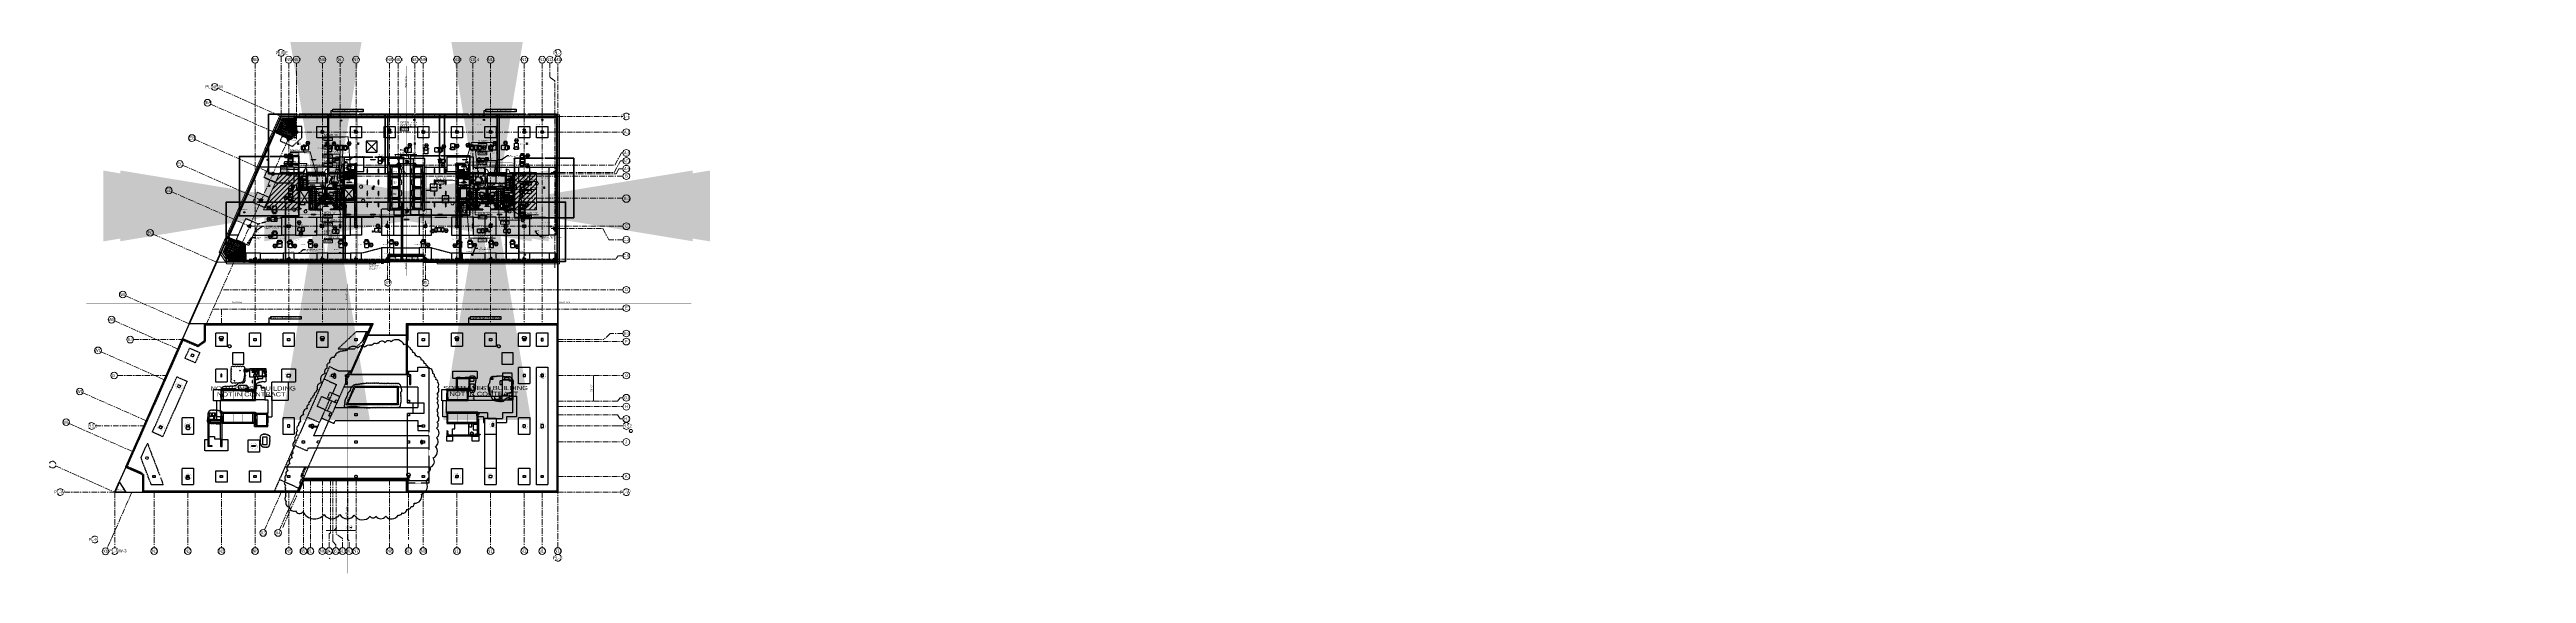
# Model space of a CAD drawing. Header units: inches. Extents: x -26500 to 0, y -3347 to 2257.
import ezdxf
from ezdxf import colors
from ezdxf.entities.mleader import LeaderData, LeaderLine
from ezdxf.enums import TextEntityAlignment as Align
from ezdxf.math import Vec2, Vec3

# ---------------------------------------------------------------- set-up
doc = ezdxf.new("R2010")
doc.units = ezdxf.units.IN
doc.header["$LTSCALE"] = 48
doc.header["$MEASUREMENT"] = 0
for name, pattern in [('A104$0$CENTER', [2, 1.25, -0.25, 0.25, -0.25]), ('A604$0$HIDDEN2', [0.1875, 0.125, -0.0625]), ('CENTER2', [1.125, 0.75, -0.125, 0.125, -0.125]), ('DASHED', [0.75, 0.5, -0.25]), ('DASHED2', [0.375, 0.25, -0.125]), ('HIDDEN2', [0.1875, 0.125, -0.0625]), ('Matchline$0$DASHED', [0.75, 0.5, -0.25]), ('NB - 5th floor_plan$0$HIDDEN2', [0.1875, 0.125, -0.0625])]:
    doc.linetypes.add(name, pattern=pattern)
for name, color, linetype in [('0 @ 48', 7, 'Continuous'), ('0 @ 96', 7, 'Continuous'), ('A-Detl-Iden', 3, 'Continuous'), ('A104$0$A-ANNO-DIM4-9', 8, 'Continuous'), ('A104$0$A-ANNO-NOTE', 8, 'Continuous'), ('A104$0$A-ANNO-PATT', 8, 'Continuous'), ('A104$0$A-ANNO-PATT- 4-12', 8, 'Continuous'), ('A104$0$A-ANNO-PATT-1-12', 8, 'Continuous'), ('A104$0$A-ANNO-PATT-1-4', 8, 'Continuous'), ('A104$0$A-ANNO-PATT-1-5', 8, 'Continuous'), ('A104$0$A-ANNO-PATT-1-6', 8, 'Continuous'), ('A104$0$A-ANNO-PATT-1-8', 8, 'Continuous'), ('A104$0$A-ANNO-PATT-2-12', 8, 'Continuous'), ('A104$0$A-ANNO-PATT-3-12', 8, 'Continuous'), ('A104$0$A-ANNO-PATT-4-12', 8, 'Continuous'), ('A104$0$A-ANNO-PATT-4-8', 8, 'Continuous'), ('A104$0$A-ANNO-WEST', 8, 'Continuous'), ('A104$0$A-AREA-IDEN', 8, 'Continuous'), ('A104$0$A-CLNG-RAIL', 8, 'Continuous'), ('A104$0$A-COLS FLR 4-12', 8, 'Continuous'), ('A104$0$A-COLS-COL1-4', 8, 'Continuous'), ('A104$0$A-COLS-COL1-5', 8, 'Continuous'), ('A104$0$A-COLS-COL1-6', 8, 'Continuous'), ('A104$0$A-COLS-COL1-8', 8, 'Continuous'), ('A104$0$A-COLS-COL2-12', 8, 'Continuous'), ('A104$0$A-COLS-COL3-12', 8, 'Continuous'), ('A104$0$A-COLS-COL4-12', 8, 'Continuous'), ('A104$0$A-COLS-COL4-8', 8, 'Continuous'), ('A104$0$A-COUNTER', 8, 'Continuous'), ('A104$0$A-DOOR', 8, 'Continuous'), ('A104$0$A-DOOR-FRAM', 8, 'Continuous'), ('A104$0$A-ELEV-DDBT', 8, 'Continuous'), ('A104$0$A-EQPM-FEC', 8, 'Continuous'), ('A104$0$A-FLOR-AWNG', 8, 'Continuous'), ('A104$0$A-FLOR-COPE', 8, 'Continuous'), ('A104$0$A-FLOR-CURB', 8, 'Continuous'), ('A104$0$A-FLOR-EVTR', 8, 'Continuous'), ('A104$0$A-FLOR-HLAREAS7-11', 8, 'Continuous'), ('A104$0$A-FLOR-HRAL', 8, 'Continuous'), ('A104$0$A-FLOR-LEVL', 8, 'Continuous'), ('A104$0$A-FLOR-OPENING', 8, 'Continuous'), ('A104$0$A-FLOR-PFIX', 8, 'Continuous'), ('A104$0$A-FLOR-SLAB', 8, 'Continuous'), ('A104$0$A-FLOR-SLEEVE', 8, 'Continuous'), ('A104$0$A-FLOR-SLEEVE-4-12', 8, 'Continuous'), ('A104$0$A-FLOR-SPCL', 8, 'Continuous'), ('A104$0$A-FLOR-SPRK', 8, 'Continuous'), ('A104$0$A-FLOR-STRCT-6-12', 8, 'Continuous'), ('A104$0$A-FLOR-STRS', 8, 'Continuous'), ('A104$0$A-GLAZ', 8, 'Continuous'), ('A104$0$A-GLAZ-ABOVE', 8, 'Continuous'), ('A104$0$A-GLAZ-CRNA', 8, 'Continuous'), ('A104$0$A-GLAZ-FULL', 8, 'Continuous'), ('A104$0$A-GRID-1DP0-15', 8, 'Continuous'), ('A104$0$A-GRID-COLS', 8, 'Continuous'), ('A104$0$A-GRID-GRD1-12', 8, 'CENTER2'), ('A104$0$A-GRID-GRD1-4', 8, 'CENTER2'), ('A104$0$A-GRID-GRD3-12', 8, 'CENTER2'), ('A104$0$A-GRID-GRD4-9', 8, 'CENTER2'), ('A104$0$A-GRID-GRDP0-12', 8, 'Continuous'), ('A104$0$A-GRID-GRDP0-14', 8, 'Continuous'), ('A104$0$A-GRID-GRDP0-15', 8, 'Continuous'), ('A104$0$A-GRID-GRDP0-9', 8, 'Continuous'), ('A104$0$A-GRID-ID1-12', 8, 'Continuous'), ('A104$0$A-GRID-ID1-4', 8, 'Continuous'), ('A104$0$A-GRID-ID3-12', 8, 'Continuous'), ('A104$0$A-GRID-ID4-9', 8, 'Continuous'), ('A104$0$A-GRID-IDP0-12', 8, 'Continuous'), ('A104$0$A-GRID-IDP0-14', 8, 'Continuous'), ('A104$0$A-GRID-IDP0-9', 8, 'Continuous'), ('A104$0$A-HVAC-RDFF', 8, 'Continuous'), ('A104$0$A-PLUMB-RISER', 8, 'Continuous'), ('A104$0$A-PLYWOOD', 8, 'Continuous'), ('A104$0$A-ROOF-LEAD-4-12', 8, 'Continuous'), ('A104$0$A-Roof-leader', 8, 'Continuous'), ('A104$0$A-ROOF-OTLN', 8, 'Continuous'), ('A104$0$A-ROOF-SKYL', 8, 'Continuous'), ('A104$0$A-SCREEN-BEAM-GUTTER-4th', 8, 'Continuous'), ('A104$0$A-SLAB-DEPRESSION', 8, 'Continuous'), ('A104$0$A-WALL-FULL-INTR', 8, 'Continuous'), ('A104$0$A-WALL-GLASS-8-11', 8, 'Continuous'), ('A104$0$bc104 - A-WALL-FIRE', 8, 'Continuous'), ('A104$0$bc104 - level 1', 8, 'Continuous'), ('A104$0$C-PROP', 8, 'Continuous'), ('A104$0$E-POWER-PNL', 8, 'Continuous'), ('A104$0$E-RISER-SLEEVE', 8, 'Continuous'), ('A104$0$F-PROT-ALRM', 8, 'Continuous'), ('A104$0$Level 17', 8, 'Continuous'), ('A104$0$Level 19', 8, 'Continuous'), ('A104$0$Level 20', 8, 'Continuous'), ('A104$0$Level 30', 8, 'Continuous'), ('A104$0$Level 46', 8, 'Continuous'), ('A104$0$M-CONC-PAD', 8, 'Continuous'), ('A104$0$M-HVAC', 8, 'Continuous'), ('A104$0$M-HVAC-FLDRAIN', 8, 'Continuous'), ('A104$0$M-HVAC-Supp', 8, 'Continuous'), ('A104$0$S-BEAM-ELEV', 8, 'Continuous'), ('A104$0$tower crane', 8, 'Continuous'), ('A604$0$A-ANNO-REVS-BULL', 8, 'Continuous'), ('A604$0$A-CLNG-AVDC', 8, 'Continuous'), ('A604$0$A-CLNG-LITE', 3, 'Continuous'), ('A604$0$A-CLNG-MECH-RTRN', 8, 'Continuous'), ('A604$0$A-CLNG-MECH-SUPP', 8, 'Continuous'), ('A604$0$A-CLNG-OPNG', 8, 'Continuous'), ('A604$0$A-CLNG-PATT', 8, 'Continuous'), ('A604$0$A-CLNG-RAIL', 8, 'Continuous'), ('A604$0$A-CLNG-SPNK', 8, 'Continuous'), ('A604$0$A-COLS-COL1-12', 8, 'Continuous'), ('A604$0$A-FLOR-OPENING', 8, 'Continuous'), ('A604$0$A-FLOR-SLEEVE', 8, 'Continuous'), ('A604$0$A-SHAD-PAT2', 8, 'Continuous'), ('A604$0$br604_br604 - E-Lite', 3, 'Continuous'), ('A604$0$Level 36', 8, 'Continuous'), ('A604$0$M-HVAC-Supp', 8, 'Continuous'), ('A604$0$stcbeams', 8, 'A604$0$HIDDEN2'), ('ANNTEXT', 6, 'Continuous'), ('CLEAR', 1, 'HIDDEN2'), ('E-Anno-Keyn', 72, 'Continuous'), ('E-Anno-Note', 6, 'Continuous'), ('E-Emer-lite', 1, 'Continuous'), ('E-FIRE', 234, 'Continuous'), ('E-FIRE @ 96', 234, 'Continuous'), ('E-Fix', 3, 'DASHED2'), ('E-Lite', 53, 'Continuous'), ('E-Lite-Circ', 52, 'Continuous'), ('E-Lite-Emer', 13, 'Continuous'), ('E-Lite-Exit', 13, 'Continuous'), ('E-Lite-Swch @ 48', 53, 'Continuous'), ('E-Lite-Swch @ 96', 53, 'Continuous'), ('E-Powr-Circ', 232, 'Continuous'), ('E-Powr-Devc', 233, 'Continuous'), ('E-Powr-Devc @ 96', 233, 'Continuous'), ('E-TEXT', 6, 'Continuous'), ('EWIRE', 2, 'Continuous'), ('EWIRE @ 48', 2, 'Continuous'), ('G-Anno', 6, 'Continuous'), ('G-TEXT', 6, 'Continuous'), ('HAEQUIP', 94, 'Continuous'), ('M-HVAC-blck', 6, 'Continuous'), ('M-HVAC-clrn', 1, 'HIDDEN2'), ('M-HVAC-EQPM-FPTD', 94, 'Continuous'), ('M-HVAC-FUTR', 4, 'HIDDEN2'), ('M-HVAC-Supp', 93, 'Continuous'), ('M-HVAC-TEXT', 6, 'Continuous'), ('Matchline$0$Match Line', 5, 'Matchline$0$DASHED'), ('NB - 5th floor_plan$0$stcbeams', 1, 'NB - 5th floor_plan$0$HIDDEN2'), ('NB - 5th floor_plan$0$STCCOLS1', 1, 'NB - 5th floor_plan$0$HIDDEN2'), ('NB - 5th floor_plan$0$STCCOLS2', 1, 'NB - 5th floor_plan$0$HIDDEN2'), ('NB - 5th floor_plan$0$STDROPS', 1, 'NB - 5th floor_plan$0$HIDDEN2'), ('NB - 5th floor_plan$0$STPJ', 1, 'NB - 5th floor_plan$0$HIDDEN2'), ('NB - 5th floor_plan$0$STSBEAMS1', 1, 'NB - 5th floor_plan$0$HIDDEN2'), ('NB - 5th floor_plan$0$STSLABEDGE', 1, 'NB - 5th floor_plan$0$HIDDEN2'), ('NB - 5th floor_plan$0$stslabfold', 1, 'NB - 5th floor_plan$0$HIDDEN2'), ('NB - 5th floor_plan$0$STSLABNOTCH', 1, 'NB - 5th floor_plan$0$HIDDEN2'), ('NB - 5th floor_plan$0$STWETSTACK', 1, 'NB - 5th floor_plan$0$HIDDEN2'), ('XREF', 7, 'Continuous')]:
    doc.layers.add(name, color=color, linetype=linetype)
doc.layers.add('E-Fire-Covr', color=240, linetype='Continuous', lineweight=70, plot=False)
doc.styles.add('A104$0$Arial', font='arial.ttf', dxfattribs={"height": 0.076839})
doc.styles.add('A104$0$style-Arial', font='arial.ttf')
doc.styles.add('A104$0$style-WORKING', font='WORKING.shx')
doc.styles.add('A604$0$style-Arial', font='arial.ttf')
doc.styles.add('M08', font='arial.ttf', dxfattribs={"height": 7.68})
doc.styles.add('M10', font='arial.ttf', dxfattribs={"height": 9.6})
doc.styles.add('MAMEP ANNO', font='arial.ttf', dxfattribs={"height": 0.101562})
doc.styles.add('Matchline$0$Style-arial', font='arial.shx')
doc.styles.add('NB - 5th floor_plan$0$au101s01', font='au101s01.shx')
doc.styles.add('NB - 5th floor_plan$0$ROMANS', font='romans.shx', dxfattribs={"width": 0.8})
doc.styles.add('P10', font='arial.ttf', dxfattribs={"height": 0.1})
doc.styles.get("Standard").update_dxf_attribs({"font": 'simplex.shx'})
doc.dimstyles.new('A104$0$Standard', dxfattribs={"dimtxt": 8.888894, "dimasz": 15.555564, "dimexe": 8.888894, "dimexo": 4.444447, "dimgap": 4.444447, "dimtad": 1, "dimjust": 2, "dimdec": 3, "dimzin": 11, "dimdsep": 46, "dimlunit": 4, "dimtxsty": 'A104$0$style-WORKING', "dimblk": 'A104$0$RDA_0.1', "dimcen": 2.222223, "dimse1": 1, "dimse2": 1, "dimclrd": 3, "dimclrt": 3, "dimadec": 0, "dimazin": 0, "dimtfac": 1, "dimtdec": 3, "dimtmove": 0, "dimatfit": 3, "dimldrblk": 'A104$0$TerminatorOpen_0.1', "dimfxl": 1, "dimtolj": 1, "dimtzin": 11, "dimlwd": 0, "dimarcsym": 0})
doc.dimstyles.new('NB - 5th floor_plan$0$tce_96', dxfattribs={"dimscale": 96, "dimtxt": 0.09375, "dimasz": 0.075, "dimexe": 0.075, "dimexo": 0.0625, "dimgap": 0.03125, "dimtad": 1, "dimdec": 3, "dimzin": 3, "dimdsep": 46, "dimlunit": 4, "dimtxsty": 'NB - 5th floor_plan$0$ROMANS', "dimblk": 'NB - 5th floor_plan$0$_ArchTick', "dimcen": 0, "dimdle": 0.075, "dimclrd": 3, "dimclre": 3, "dimclrt": 10, "dimadec": 0, "dimazin": 1, "dimtfac": 1, "dimtdec": 3, "dimtmove": 0, "dimatfit": 3, "dimldrblk": 'NB - 5th floor_plan$0$_ArchTick', "dimfxl": 1, "dimtolj": 1, "dimtzin": 1, "dimlwd": -1, "dimlwe": -1, "dimarcsym": 0})
doc.dimstyles.get("Standard").update_dxf_attribs({"dimtxt": 0.18, "dimasz": 0.125, "dimexe": 0.18, "dimexo": 0.0625, "dimgap": 0.09, "dimtad": 0, "dimtih": 1, "dimtoh": 1, "dimdec": 4, "dimzin": 0, "dimdsep": 46, "dimtxsty": 'Standard', "dimcen": 0.09, "dimadec": 0, "dimazin": 0, "dimtfac": 1, "dimtdec": 4, "dimtofl": 0, "dimtmove": 0, "dimatfit": 3, "dimfxl": 1, "dimtolj": 1, "dimtzin": 0, "dimarcsym": 0})
doc.dimstyles.new('STANDARD_WS', dxfattribs={"dimscale": 3.333333, "dimtxt": 0.18, "dimasz": 0.18, "dimexe": 0.18, "dimexo": 0.0625, "dimgap": 0.09, "dimtad": 0, "dimtih": 1, "dimtoh": 1, "dimdec": 4, "dimzin": 0, "dimdsep": 46, "dimlunit": 4, "dimtxsty": 'Standard', "dimcen": 0.09, "dimadec": 0, "dimazin": 0, "dimtfac": 1, "dimtdec": 4, "dimtofl": 0, "dimtmove": 0, "dimatfit": 3, "dimfxl": 1, "dimfrac": 2, "dimtolj": 1, "dimtzin": 0, "dimarcsym": 0})
pattern_1 = [(315, (-25822.7737, -1136.361), (2.1213203, 2.1213203), [])]
pattern_2 = [(315, (-25702.7737, -1136.361), (2.1213203, 2.1213203), [])]
pattern_3 = [(315, (-25102.7736, -1136.361), (2.1213203, 2.1213203), [])]
pattern_4 = [(315, (-24982.7736, -1136.361), (2.1213203, 2.1213203), [])]

# ---------------------------------------------------------------- blocks, each defined once
blk = doc.blocks.new('A104$0$RDA_0.1')
at = {"linetype": 'Continuous', "lineweight": 13}
blk.add_line((0, 0), (-1, 0), dxfattribs=at)
at = {"layer": 'A104$0$Level 46', "linetype": 'Continuous', "lineweight": 13, "extrusion": (0, 0, -1)}
blk.add_solid([(0, 0), (1, 0), (0.17, -0.14), (1, -0.14)], dxfattribs=at)
blk.add_solid([(0, 0), (1, 0), (0.17, -0.14), (1, -0.14)], dxfattribs=at)
blk = doc.blocks.new('*D379')
at = {"layer": 'A104$0$A-ANNO-DIM4-9', "lineweight": 0, "transparency": 16777216}
blk.add_line((-20680, -1471), (-20680, -1265), dxfattribs=at)
at = {"layer": 'Defpoints', "lineweight": 70, "transparency": 16777216}
for p in [(-20680, -1230), (-20292, -1230), (-20351, -1506)]:
    blk.add_point(p, dxfattribs=at)
at = {"layer": 'A104$0$A-ANNO-DIM4-9', "lineweight": 0, "transparency": 16777216, "xscale": 35, "yscale": 35, "zscale": 35}
for p, rotation in [((-20680, -1230), 90), ((-20680, -1506), 270)]:
    blk.add_blockref('A104$0$RDA_0.1', p, dxfattribs=dict(at, rotation=rotation))
at = {"layer": 'A104$0$A-ANNO-DIM4-9', "lineweight": 0, "transparency": 16777216, "insert": (-20702, -1368), "char_height": 20, "attachment_point": 5, "rotation": 90, "style": 'A104$0$style-WORKING'}
blk.add_mtext('\\A1;\\H1x;\\W1.2;23\'-0"', dxfattribs=at)
blk = doc.blocks.new('A104$0$TerminatorOpen_0.1')
at = {"linetype": 'ByBlock', "lineweight": -2}
for q in [(-1, 0.07), (-1, 0), (-1, -0.07)]:
    blk.add_line((0, 0), q, dxfattribs=at)
blk = doc.blocks.new('*D390')
at = {"layer": 'A104$0$A-ANNO-DIM4-9', "lineweight": 0, "transparency": 16777216}
for p, q in [((-23504, -2889), (-23539, -2889)), ((-23469, -2889), (-23432, -2889)), ((-23397, -2889), (-23228, -2889))]:
    blk.add_line(p, q, dxfattribs=at)
at = {"layer": 'Defpoints', "lineweight": 70, "transparency": 16777216}
for p in [(-23469, -2794), (-23432, -2794), (-23432, -2889)]:
    blk.add_point(p, dxfattribs=at)
at = {"layer": 'A104$0$A-ANNO-DIM4-9', "lineweight": 0, "transparency": 16777216, "xscale": 35, "yscale": 35, "zscale": 35}
blk.add_blockref('A104$0$RDA_0.1', (-23469, -2889), dxfattribs=at)
at = {"layer": 'A104$0$A-ANNO-DIM4-9', "lineweight": 0, "transparency": 16777216, "xscale": 35, "yscale": 35, "zscale": 35, "rotation": 180}
blk.add_blockref('A104$0$RDA_0.1', (-23432, -2889), dxfattribs=at)
at = {"layer": 'A104$0$A-ANNO-DIM4-9', "lineweight": 0, "transparency": 16777216, "insert": (-23295, -2856), "char_height": 20, "attachment_point": 5, "style": 'A104$0$style-WORKING'}
blk.add_mtext('\\A1;\\H1x;\\W1.2;3\'-1{\\H1.000000x;\\S1/2;}"', dxfattribs=at)
blk = doc.blocks.new('*U408')
at = {"layer": 'A104$0$Level 46', "linetype": 'Continuous', "lineweight": 13}
for p, q in [((-8, 2), (-8, -18)), ((-8, 2), (0, 2)), ((0, 2), (0, 21))]:
    blk.add_line(p, q, dxfattribs=at)
at = {"layer": 'A104$0$Level 46', "linetype": 'Continuous', "lineweight": 0}
for p, q in [((-7, 2), (1, -2)), ((-1, 2), (1, 1)), ((0, 21), (8, 18)), ((0, 19), (8, 15)), ((0, 16), (8, 13)), ((0, 14), (8, 10)), ((0, 11), (8, 8)), ((0, 9), (8, 5)), ((0, 6), (8, 3)), ((0, 4), (5, 2)), ((-8, 0), (1, -5)), ((-8, -3), (1, -7)), ((-8, -5), (1, -10)), ((-8, -8), (1, -12)), ((-8, -11), (1, -15)), ((-8, -13), (1, -17)), ((-8, -16), (0, -19)), ((-8, -18), (-1, -21))]:
    blk.add_line(p, q, dxfattribs=at)
blk = doc.blocks.new('A104$0$STEP')
at = {"layer": 'A104$0$Level 46', "linetype": 'Continuous', "lineweight": 13}
blk.add_blockref('*U408', (0, -2), dxfattribs=at)
blk = doc.blocks.new('*U410')
at = {"layer": 'A104$0$Level 46', "linetype": 'Continuous', "lineweight": 0}
for p, q in [((-8, 18), (-1, 21)), ((-8, 16), (0, 19)), ((-8, 13), (1, 17)), ((-8, 11), (1, 15)), ((-8, 8), (1, 12)), ((-8, 5), (1, 10)), ((-8, 3), (1, 7)), ((-8, 0), (1, 5)), ((-7, -2), (1, 2)), ((-1, -2), (1, -1)), ((0, -4), (5, -2)), ((0, -6), (8, -3)), ((0, -9), (8, -5)), ((0, -11), (8, -8)), ((0, -14), (8, -10)), ((0, -16), (8, -13)), ((0, -19), (8, -15)), ((0, -21), (8, -18))]:
    blk.add_line(p, q, dxfattribs=at)
at = {"layer": 'A104$0$Level 46', "linetype": 'Continuous', "lineweight": 13}
for p, q in [((-8, -2), (-8, 18)), ((-8, -2), (0, -2)), ((0, -2), (0, -21))]:
    blk.add_line(p, q, dxfattribs=at)
blk = doc.blocks.new('A104$0$STEP_1')
at = {"layer": 'A104$0$Level 46', "linetype": 'Continuous', "lineweight": 13}
blk.add_blockref('*U410', (0, 2), dxfattribs=at)
blk = doc.blocks.new('Matchline')
at = {"layer": 'Matchline$0$Match Line', "color": 5, "lineweight": 0, "const_width": 4}
for points in [[(-22681, 2080), (-22681, -162)], [(-23316, -250), (-23316, -3345)]]:
    blk.add_lwpolyline(points, dxfattribs=at)
at = {"layer": 'Matchline$0$Match Line', "color": 5, "linetype": 'Continuous', "lineweight": 30, "char_height": 15, "attachment_point": 7, "rotation": 90, "line_spacing_factor": 0.84, "style": 'Matchline$0$Style-arial'}
for insert in [(-22683, 1843), (-22683, -92), (-23318, -423), (-23318, -2762)]:
    blk.add_mtext('{\\W1.2667;Match Line}', dxfattribs=dict(at, insert=insert))
blk = doc.blocks.new('NB - 5th floor_plan$0$_ArchTick')
at = {"linetype": 'ByBlock', "const_width": 0.15}
blk.add_lwpolyline([(-0.5, -0.5), (0.5, 0.5)], dxfattribs=at)
blk = doc.blocks.new('*D570')
at = {"layer": 'Defpoints', "color": 0, "linetype": 'NB - 5th floor_plan$0$HIDDEN2', "transparency": 16777216}
for p in [(-23500, -1410), (-23499, -1476), (-23474, -1421)]:
    blk.add_point(p, dxfattribs=at)
at = {"layer": 'NB - 5th floor_plan$0$STSLABEDGE', "color": 8, "linetype": 'NB - 5th floor_plan$0$HIDDEN2', "transparency": 16777216}
blk.add_line((-23525, -1465), (-23500, -1410), dxfattribs=at)
at = {"layer": 'NB - 5th floor_plan$0$STSLABEDGE', "color": 3, "linetype": 'NB - 5th floor_plan$0$HIDDEN2', "transparency": 16777216}
for p, q in [((-23499, -1476), (-23525, -1464)), ((-23474, -1421), (-23500, -1410))]:
    blk.add_line(p, q, dxfattribs=at)
at = {"layer": 'NB - 5th floor_plan$0$STSLABEDGE', "color": 8, "linetype": 'NB - 5th floor_plan$0$HIDDEN2', "transparency": 16777216, "xscale": 0.075, "yscale": 0.075, "zscale": 0.075}
for p, rotation in [((-23525, -1464), 245.9574922341241), ((-23500, -1410), 65.95749223412415)]:
    blk.add_blockref('NB - 5th floor_plan$0$_ArchTick', p, dxfattribs=dict(at, rotation=rotation))
at = {"layer": 'NB - 5th floor_plan$0$STSLABEDGE', "color": 10, "linetype": 'NB - 5th floor_plan$0$HIDDEN2', "transparency": 16777216, "insert": (-23508, -1428), "char_height": 0.0938, "attachment_point": 5, "rotation": 65.9575, "style": 'NB - 5th floor_plan$0$ROMANS'}
blk.add_mtext('\\A1;5\'-0"', dxfattribs=at)
blk = doc.blocks.new('A$C420D110D')
blk.add_line((48, 24), (0, 24))
blk.add_lwpolyline([(0, 48), (0, 0), (48, 0), (48, 48)], close=True)
at = {"layer": 'G-TEXT', "color": 6, "style": 'P10'}
for tag, p in [('M3.01', (24, 35)), ('01', (24, 11))]:
    blk.add_attdef(tag, text='', height=9.6, dxfattribs=at).set_placement(p, align=Align.MIDDLE)
blk = doc.blocks.new('*E738')
at = {"layer": 'A604$0$A-CLNG-LITE', "linetype": 'Continuous', "lineweight": 0}
h = blk.add_hatch(color=256, dxfattribs=at)
edge = h.paths.add_edge_path()
edge.add_arc((0, 0), 12, 0, 360)
blk = doc.blocks.new('*E739')
at = {"layer": 'A604$0$A-CLNG-LITE', "linetype": 'Continuous', "lineweight": 0}
h = blk.add_hatch(color=256, dxfattribs=at)
edge = h.paths.add_edge_path()
edge.add_arc((0, 0), 12, 0, 360)
blk = doc.blocks.new('*E740')
at = {"layer": 'A604$0$A-CLNG-LITE', "linetype": 'Continuous', "lineweight": 0}
h = blk.add_hatch(color=256, dxfattribs=at)
edge = h.paths.add_edge_path()
edge.add_arc((0, 0), 12, 0, 360)
blk = doc.blocks.new('*E741')
at = {"layer": 'A604$0$A-CLNG-LITE', "linetype": 'Continuous', "lineweight": 0}
h = blk.add_hatch(color=256, dxfattribs=at)
edge = h.paths.add_edge_path()
edge.add_arc((0, 0), 12, 0, 360)
blk = doc.blocks.new('*E742')
at = {"layer": 'A604$0$A-CLNG-LITE', "linetype": 'Continuous', "lineweight": 0}
h = blk.add_hatch(color=256, dxfattribs=at)
edge = h.paths.add_edge_path()
edge.add_arc((0, 0), 12, 0, 360)
blk = doc.blocks.new('*E743')
at = {"layer": 'A604$0$A-CLNG-LITE', "linetype": 'Continuous', "lineweight": 0}
h = blk.add_hatch(color=256, dxfattribs=at)
edge = h.paths.add_edge_path()
edge.add_arc((0, 0), 12, 0, 360)
blk = doc.blocks.new('*E744')
at = {"layer": 'A604$0$A-CLNG-LITE', "linetype": 'Continuous', "lineweight": 0}
h = blk.add_hatch(color=256, dxfattribs=at)
edge = h.paths.add_edge_path()
edge.add_arc((0, 0), 12, 0, 360)
blk = doc.blocks.new('*E745')
at = {"layer": 'A604$0$A-CLNG-LITE', "linetype": 'Continuous', "lineweight": 0}
h = blk.add_hatch(color=256, dxfattribs=at)
edge = h.paths.add_edge_path()
edge.add_arc((0, 0), 12, 0, 360)
blk = doc.blocks.new('*E746')
at = {"layer": 'A604$0$A-CLNG-LITE', "linetype": 'Continuous', "lineweight": 0}
h = blk.add_hatch(color=256, dxfattribs=at)
edge = h.paths.add_edge_path()
edge.add_arc((0, 0), 12, 0, 360)
blk = doc.blocks.new('*E747')
at = {"layer": 'A604$0$A-CLNG-SPNK', "linetype": 'Continuous', "lineweight": 0}
h = blk.add_hatch(color=256, dxfattribs=at)
edge = h.paths.add_edge_path()
edge.add_arc((0, 0), 12, 0, 360)
blk = doc.blocks.new('*E748')
at = {"layer": 'A604$0$A-CLNG-LITE', "linetype": 'Continuous', "lineweight": 0}
h = blk.add_hatch(color=256, dxfattribs=at)
edge = h.paths.add_edge_path()
edge.add_arc((0, 0), 12, 0, 360)
blk = doc.blocks.new('*E749')
at = {"layer": 'A604$0$A-CLNG-SPNK', "linetype": 'Continuous', "lineweight": 0}
h = blk.add_hatch(color=256, dxfattribs=at)
edge = h.paths.add_edge_path()
edge.add_arc((0, 0), 12, 0, 360)
blk = doc.blocks.new('*E750')
at = {"layer": 'A604$0$A-CLNG-LITE', "linetype": 'Continuous', "lineweight": 0}
h = blk.add_hatch(color=256, dxfattribs=at)
edge = h.paths.add_edge_path()
edge.add_arc((0, 0), 12, 0, 360)
blk = doc.blocks.new('*E751')
at = {"layer": 'A604$0$A-CLNG-SPNK', "linetype": 'Continuous', "lineweight": 0}
h = blk.add_hatch(color=256, dxfattribs=at)
edge = h.paths.add_edge_path()
edge.add_arc((0, 0), 12, 0, 360)
blk = doc.blocks.new('*E752')
at = {"layer": 'A604$0$A-CLNG-LITE', "linetype": 'Continuous', "lineweight": 0}
h = blk.add_hatch(color=256, dxfattribs=at)
edge = h.paths.add_edge_path()
edge.add_arc((0, 0), 12, 0, 360)
blk = doc.blocks.new('*E753')
at = {"layer": 'A604$0$A-CLNG-SPNK', "linetype": 'Continuous', "lineweight": 0}
h = blk.add_hatch(color=256, dxfattribs=at)
edge = h.paths.add_edge_path()
edge.add_arc((0, 0), 12, 0, 360)
blk = doc.blocks.new('*E754')
at = {"layer": 'A604$0$A-CLNG-LITE', "linetype": 'Continuous', "lineweight": 0}
h = blk.add_hatch(color=256, dxfattribs=at)
edge = h.paths.add_edge_path()
edge.add_arc((0, 0), 12, 0, 360)
blk = doc.blocks.new('*E755')
at = {"layer": 'A604$0$A-CLNG-SPNK', "linetype": 'Continuous', "lineweight": 0}
h = blk.add_hatch(color=256, dxfattribs=at)
edge = h.paths.add_edge_path()
edge.add_arc((0, 0), 12, 0, 360)
blk = doc.blocks.new('*E756')
at = {"layer": 'A604$0$A-CLNG-SPNK', "linetype": 'Continuous', "lineweight": 0}
h = blk.add_hatch(color=256, dxfattribs=at)
edge = h.paths.add_edge_path()
edge.add_arc((0, 0), 12, 0, 360)
blk = doc.blocks.new('*E757')
at = {"layer": 'A604$0$A-CLNG-SPNK', "linetype": 'Continuous', "lineweight": 0}
h = blk.add_hatch(color=256, dxfattribs=at)
edge = h.paths.add_edge_path()
edge.add_arc((0, 0), 12, 0, 360)
blk = doc.blocks.new('*E758')
at = {"layer": 'A604$0$A-CLNG-LITE', "linetype": 'Continuous', "lineweight": 0}
h = blk.add_hatch(color=256, dxfattribs=at)
edge = h.paths.add_edge_path()
edge.add_arc((0, 0), 12, 0, 360)
blk = doc.blocks.new('*E759')
at = {"layer": 'A604$0$A-CLNG-LITE', "linetype": 'Continuous', "lineweight": 0}
h = blk.add_hatch(color=256, dxfattribs=at)
edge = h.paths.add_edge_path()
edge.add_arc((0, 0), 12, 0, 360)
blk = doc.blocks.new('*E760')
at = {"layer": 'A604$0$A-CLNG-LITE', "linetype": 'Continuous', "lineweight": 0}
h = blk.add_hatch(color=256, dxfattribs=at)
edge = h.paths.add_edge_path()
edge.add_arc((0, 0), 12, 0, 360)
blk = doc.blocks.new('A604')
at = {"layer": 'A604$0$Level 36', "lineweight": 30, "extrusion": (0, 0, -1)}
for points in [[(22681, 1056), (22675, 1062), (22675, 1062), (22675, 1063), (22676, 1063), (22676, 1063), (22676, 1063), (22677, 1064), (22677, 1064), (22677, 1064), (22678, 1064), (22678, 1064), (22679, 1064), (22679, 1065), (22680, 1065), (22681, 1065), (22681, 1065), (22682, 1065), (22683, 1065), (22683, 1065), (22684, 1064), (22685, 1064), (22685, 1064), (22686, 1063), (22687, 1063), (22687, 1062)], [(22681, 1047), (22680, 1047), (22680, 1048), (22679, 1048), (22678, 1048), (22678, 1048), (22677, 1049), (22676, 1049), (22675, 1050), (22675, 1050), (22681, 1056), (22687, 1050), (22687, 1050), (22687, 1050), (22686, 1049), (22686, 1049), (22686, 1049), (22685, 1049), (22685, 1048), (22685, 1048), (22684, 1048), (22684, 1048), (22683, 1048), (22683, 1048), (22682, 1048), (22682, 1047)], [(22039, 1057), (22039, 1056), (22039, 1056), (22040, 1056), (22040, 1056), (22040, 1055), (22040, 1055), (22040, 1055), (22041, 1054), (22041, 1054), (22041, 1053), (22041, 1053), (22041, 1052), (22041, 1052), (22041, 1051), (22041, 1050), (22041, 1050), (22041, 1049), (22041, 1049), (22041, 1048), (22041, 1047), (22040, 1046), (22040, 1045), (22039, 1045), (22039, 1044), (22033, 1051)], [(22027, 1057), (22033, 1051), (22027, 1044), (22026, 1045), (22026, 1045), (22026, 1045), (22026, 1046), (22026, 1046), (22025, 1046), (22025, 1046), (22025, 1047), (22025, 1047), (22025, 1048), (22024, 1048), (22024, 1049), (22024, 1049), (22024, 1050), (22024, 1051), (22024, 1051), (22024, 1052), (22024, 1053), (22025, 1053), (22025, 1054), (22025, 1055), (22026, 1056), (22026, 1056)], [(21621, 524), (21615, 531), (21621, 537), (21622, 536), (21622, 536), (21622, 536), (21622, 536), (21623, 535), (21623, 535), (21623, 535), (21623, 534), (21623, 534), (21624, 533), (21624, 533), (21624, 532), (21624, 532), (21624, 531), (21624, 530), (21624, 530), (21624, 529), (21624, 529), (21623, 528), (21623, 527), (21623, 526), (21622, 525), (21622, 525)], [(21609, 524), (21609, 525), (21609, 525), (21608, 525), (21608, 525), (21608, 526), (21608, 526), (21608, 526), (21608, 527), (21607, 527), (21607, 528), (21607, 528), (21607, 529), (21607, 529), (21607, 530), (21607, 531), (21607, 531), (21607, 532), (21607, 532), (21607, 533), (21607, 534), (21608, 535), (21608, 536), (21609, 536), (21609, 537), (21615, 531)]]:
    blk.add_hatch(color=256, dxfattribs=at).paths.add_polyline_path(points)
at = {"layer": 'A604$0$Level 36', "lineweight": 30}
for points in [[(-23335, 1057), (-23329, 1051), (-23335, 1044), (-23336, 1045), (-23336, 1045), (-23336, 1045), (-23336, 1046), (-23337, 1046), (-23337, 1046), (-23337, 1046), (-23337, 1047), (-23337, 1047), (-23338, 1048), (-23338, 1048), (-23338, 1049), (-23338, 1049), (-23338, 1050), (-23338, 1051), (-23338, 1051), (-23338, 1052), (-23338, 1053), (-23337, 1053), (-23337, 1054), (-23337, 1055), (-23336, 1056), (-23336, 1056)], [(-23323, 1057), (-23323, 1056), (-23323, 1056), (-23322, 1056), (-23322, 1056), (-23322, 1055), (-23322, 1055), (-23322, 1055), (-23322, 1054), (-23321, 1054), (-23321, 1053), (-23321, 1053), (-23321, 1052), (-23321, 1052), (-23321, 1051), (-23321, 1050), (-23321, 1050), (-23321, 1049), (-23321, 1049), (-23321, 1048), (-23321, 1047), (-23322, 1046), (-23322, 1045), (-23323, 1045), (-23323, 1044), (-23329, 1051)], [(-23041, 779), (-23047, 785), (-23047, 786), (-23047, 786), (-23046, 786), (-23046, 786), (-23046, 786), (-23045, 787), (-23045, 787), (-23045, 787), (-23044, 787), (-23044, 787), (-23043, 788), (-23043, 788), (-23042, 788), (-23042, 788), (-23041, 788), (-23040, 788), (-23039, 788), (-23039, 788), (-23038, 787), (-23038, 787), (-23037, 787), (-23036, 786), (-23035, 786), (-23035, 785)], [(-23041, 779), (-23047, 785), (-23047, 786), (-23047, 786), (-23046, 786), (-23046, 786), (-23046, 786), (-23045, 787), (-23045, 787), (-23045, 787), (-23044, 787), (-23044, 787), (-23043, 788), (-23043, 788), (-23042, 788), (-23042, 788), (-23041, 788), (-23040, 788), (-23039, 788), (-23039, 788), (-23038, 787), (-23038, 787), (-23037, 787), (-23036, 786), (-23035, 786), (-23035, 785)], [(-23041, 779), (-23047, 785), (-23047, 786), (-23047, 786), (-23046, 786), (-23046, 786), (-23046, 786), (-23045, 787), (-23045, 787), (-23045, 787), (-23044, 787), (-23044, 787), (-23043, 788), (-23043, 788), (-23042, 788), (-23042, 788), (-23041, 788), (-23040, 788), (-23039, 788), (-23039, 788), (-23038, 787), (-23038, 787), (-23037, 787), (-23036, 786), (-23035, 786), (-23035, 785)], [(-23041, 771), (-23042, 771), (-23043, 771), (-23043, 771), (-23044, 771), (-23045, 771), (-23045, 772), (-23046, 772), (-23047, 773), (-23047, 773), (-23041, 779), (-23035, 773), (-23035, 773), (-23035, 773), (-23036, 772), (-23036, 772), (-23036, 772), (-23037, 772), (-23037, 772), (-23037, 771), (-23038, 771), (-23038, 771), (-23039, 771), (-23039, 771), (-23040, 771), (-23040, 771)], [(-23041, 771), (-23042, 771), (-23043, 771), (-23043, 771), (-23044, 771), (-23045, 771), (-23045, 772), (-23046, 772), (-23047, 773), (-23047, 773), (-23041, 779), (-23035, 773), (-23035, 773), (-23035, 773), (-23036, 772), (-23036, 772), (-23036, 772), (-23037, 772), (-23037, 772), (-23037, 771), (-23038, 771), (-23038, 771), (-23039, 771), (-23039, 771), (-23040, 771), (-23040, 771)], [(-23041, 771), (-23042, 771), (-23043, 771), (-23043, 771), (-23044, 771), (-23045, 771), (-23045, 772), (-23046, 772), (-23047, 773), (-23047, 773), (-23041, 779), (-23035, 773), (-23035, 773), (-23035, 773), (-23036, 772), (-23036, 772), (-23036, 772), (-23037, 772), (-23037, 772), (-23037, 771), (-23038, 771), (-23038, 771), (-23039, 771), (-23039, 771), (-23040, 771), (-23040, 771)], [(-22321, 779), (-22327, 785), (-22327, 786), (-22327, 786), (-22326, 786), (-22326, 786), (-22326, 786), (-22325, 787), (-22325, 787), (-22325, 787), (-22324, 787), (-22324, 787), (-22323, 788), (-22323, 788), (-22322, 788), (-22322, 788), (-22321, 788), (-22320, 788), (-22319, 788), (-22319, 788), (-22318, 787), (-22318, 787), (-22317, 787), (-22316, 786), (-22315, 786), (-22315, 785)], [(-22321, 771), (-22322, 771), (-22323, 771), (-22323, 771), (-22324, 771), (-22325, 771), (-22325, 772), (-22326, 772), (-22327, 773), (-22327, 773), (-22321, 779), (-22315, 773), (-22315, 773), (-22315, 773), (-22316, 772), (-22316, 772), (-22316, 772), (-22317, 772), (-22317, 772), (-22317, 771), (-22318, 771), (-22318, 771), (-22319, 771), (-22319, 771), (-22320, 771), (-22320, 771)], [(-22681, 529), (-22680, 529), (-22680, 529), (-22679, 529), (-22678, 528), (-22678, 528), (-22677, 528), (-22676, 527), (-22675, 527), (-22675, 526), (-22681, 520), (-22687, 526), (-22687, 527), (-22687, 527), (-22686, 527), (-22686, 527), (-22686, 527), (-22685, 528), (-22685, 528), (-22685, 528), (-22684, 528), (-22684, 528), (-22683, 529), (-22683, 529), (-22682, 529), (-22682, 529)], [(-22681, 520), (-22675, 514), (-22675, 514), (-22675, 514), (-22676, 513), (-22676, 513), (-22676, 513), (-22677, 513), (-22677, 513), (-22677, 512), (-22678, 512), (-22678, 512), (-22679, 512), (-22679, 512), (-22680, 512), (-22681, 512), (-22681, 512), (-22682, 512), (-22683, 512), (-22683, 512), (-22684, 512), (-22685, 512), (-22685, 513), (-22686, 513), (-22687, 514), (-22687, 514)]]:
    blk.add_hatch(color=256, dxfattribs=at).paths.add_polyline_path(points)
at = {"layer": 'A604$0$A-ANNO-REVS-BULL', "lineweight": 13, "elevation": 0, "flags": 128}
for points in [[(-23175, 806), (-23157, 806), (-23149, 791), (-23157, 776), (-23175, 776), (-23183, 791), (-23175, 806)], [(-21296, 839), (-21279, 839), (-21270, 824), (-21279, 809), (-21296, 809), (-21305, 824), (-21296, 839)], [(-23916, 658), (-23899, 658), (-23890, 643), (-23899, 628), (-23916, 628), (-23925, 643), (-23916, 658)], [(-23892, 560), (-23875, 560), (-23866, 545), (-23875, 530), (-23892, 530), (-23901, 545), (-23892, 560)], [(-23770, 540), (-23753, 540), (-23744, 525), (-23753, 510), (-23770, 510), (-23779, 525), (-23770, 540)], [(-23153, 658), (-23136, 658), (-23127, 643), (-23136, 628), (-23153, 628), (-23162, 643), (-23153, 658)], [(-22198, 625), (-22181, 625), (-22172, 610), (-22181, 595), (-22198, 595), (-22207, 610), (-22198, 625)], [(-21588, 540), (-21571, 540), (-21562, 525), (-21571, 510), (-21588, 510), (-21597, 525), (-21588, 540)], [(-21473, 658), (-21456, 658), (-21447, 643), (-21456, 628), (-21473, 628), (-21482, 643), (-21473, 658)], [(-20288, -1808), (-20271, -1808), (-20262, -1823), (-20271, -1838), (-20288, -1838), (-20297, -1823), (-20288, -1808)]]:
    blk.add_lwpolyline(points, close=True, dxfattribs=at)
at = {"layer": 'A604$0$A-CLNG-AVDC', "lineweight": 0}
for p, q in [((-23659, 660, 0), (-23662, 663, 0)), ((-23659, 660, 0), (-23662, 663, 0)), ((-23659, 652, 0), (-23662, 650, 0)), ((-23659, 652, 0), (-23662, 650, 0)), ((-23656, 652, 0), (-23659, 649, 0)), ((-23656, 652, 0), (-23659, 649, 0)), ((-23652, 649, 0), (-23659, 649, 0)), ((-23652, 649, 0), (-23659, 649, 0)), ((-23656, 652, 0), (-23652, 649, 0)), ((-23656, 652, 0), (-23652, 649, 0)), ((-23652, 660, 0), (-23649, 663, 0)), ((-23652, 660, 0), (-23649, 663, 0)), ((-23652, 652, 0), (-23649, 650, 0)), ((-23652, 652, 0), (-23649, 650, 0)), ((-23612, 732, 0), (-23615, 735, 0)), ((-23612, 732, 0), (-23615, 735, 0)), ((-23612, 725, 0), (-23615, 722, 0)), ((-23612, 725, 0), (-23615, 722, 0)), ((-23612, 676, 0), (-23615, 679, 0)), ((-23612, 676, 0), (-23615, 679, 0)), ((-23612, 669, 0), (-23615, 666, 0)), ((-23612, 669, 0), (-23615, 666, 0)), ((-23612, 636, 0), (-23615, 638, 0)), ((-23612, 636, 0), (-23615, 638, 0)), ((-23612, 628, 0), (-23615, 626, 0)), ((-23612, 628, 0), (-23615, 626, 0)), ((-23605, 732, 0), (-23602, 735, 0)), ((-23605, 732, 0), (-23602, 735, 0)), ((-23605, 725, 0), (-23602, 722, 0)), ((-23605, 725, 0), (-23602, 722, 0)), ((-23605, 676, 0), (-23602, 679, 0)), ((-23605, 676, 0), (-23602, 679, 0)), ((-23605, 669, 0), (-23602, 666, 0)), ((-23605, 669, 0), (-23602, 666, 0)), ((-23605, 636, 0), (-23602, 638, 0)), ((-23605, 636, 0), (-23602, 638, 0)), ((-23605, 628, 0), (-23602, 626, 0)), ((-23605, 628, 0), (-23602, 626, 0)), ((-23481, 732, 0), (-23483, 735, 0)), ((-23481, 732, 0), (-23483, 735, 0)), ((-23481, 725, 0), (-23483, 722, 0)), ((-23481, 725, 0), (-23483, 722, 0)), ((-23481, 676, 0), (-23483, 679, 0)), ((-23481, 676, 0), (-23483, 679, 0)), ((-23481, 669, 0), (-23483, 666, 0)), ((-23481, 669, 0), (-23483, 666, 0)), ((-23473, 732, 0), (-23470, 735, 0)), ((-23473, 732, 0), (-23470, 735, 0)), ((-23473, 725, 0), (-23470, 722, 0)), ((-23473, 725, 0), (-23470, 722, 0)), ((-23473, 676, 0), (-23470, 679, 0)), ((-23473, 676, 0), (-23470, 679, 0)), ((-23473, 669, 0), (-23470, 666, 0)), ((-23473, 669, 0), (-23470, 666, 0)), ((-23434, 660, 0), (-23437, 663, 0)), ((-23434, 660, 0), (-23437, 663, 0)), ((-23434, 652, 0), (-23437, 650, 0)), ((-23434, 652, 0), (-23437, 650, 0)), ((-23430, 652, 0), (-23434, 649, 0)), ((-23430, 652, 0), (-23434, 649, 0)), ((-23427, 649, 0), (-23434, 649, 0)), ((-23427, 649, 0), (-23434, 649, 0)), ((-23430, 652, 0), (-23427, 649, 0)), ((-23430, 652, 0), (-23427, 649, 0)), ((-23427, 660, 0), (-23424, 663, 0)), ((-23427, 660, 0), (-23424, 663, 0)), ((-23427, 652, 0), (-23424, 650, 0)), ((-23427, 652, 0), (-23424, 650, 0)), ((-21935, 647, 0), (-21938, 650, 0)), ((-21935, 647, 0), (-21938, 650, 0)), ((-21935, 640, 0), (-21938, 637, 0)), ((-21935, 640, 0), (-21938, 637, 0)), ((-21932, 640, 0), (-21935, 636, 0)), ((-21932, 640, 0), (-21935, 636, 0)), ((-21935, 636, 0), (-21928, 636, 0)), ((-21935, 636, 0), (-21928, 636, 0)), ((-21932, 640, 0), (-21928, 636, 0)), ((-21932, 640, 0), (-21928, 636, 0)), ((-21928, 647, 0), (-21925, 650, 0)), ((-21928, 647, 0), (-21925, 650, 0)), ((-21928, 640, 0), (-21925, 637, 0)), ((-21928, 640, 0), (-21925, 637, 0)), ((-21889, 733, 0), (-21892, 736, 0)), ((-21889, 733, 0), (-21892, 736, 0)), ((-21889, 726, 0), (-21892, 723, 0)), ((-21889, 726, 0), (-21892, 723, 0)), ((-21889, 677, 0), (-21892, 679, 0)), ((-21889, 677, 0), (-21892, 679, 0)), ((-21889, 669, 0), (-21892, 667, 0)), ((-21889, 669, 0), (-21892, 667, 0)), ((-21881, 733, 0), (-21879, 736, 0)), ((-21881, 733, 0), (-21879, 736, 0)), ((-21881, 726, 0), (-21879, 723, 0)), ((-21881, 726, 0), (-21879, 723, 0)), ((-21881, 677, 0), (-21879, 679, 0)), ((-21881, 677, 0), (-21879, 679, 0)), ((-21881, 669, 0), (-21879, 667, 0)), ((-21881, 669, 0), (-21879, 667, 0)), ((-21757, 733, 0), (-21760, 736, 0)), ((-21757, 733, 0), (-21760, 736, 0)), ((-21757, 726, 0), (-21760, 723, 0)), ((-21757, 726, 0), (-21760, 723, 0)), ((-21757, 677, 0), (-21760, 679, 0)), ((-21757, 677, 0), (-21760, 679, 0)), ((-21757, 669, 0), (-21760, 667, 0)), ((-21757, 669, 0), (-21760, 667, 0)), ((-21757, 636, 0), (-21760, 639, 0)), ((-21757, 636, 0), (-21760, 639, 0)), ((-21757, 629, 0), (-21760, 626, 0)), ((-21757, 629, 0), (-21760, 626, 0)), ((-21750, 733, 0), (-21747, 736, 0)), ((-21750, 733, 0), (-21747, 736, 0)), ((-21750, 726, 0), (-21747, 723, 0)), ((-21750, 726, 0), (-21747, 723, 0)), ((-21750, 677, 0), (-21747, 679, 0)), ((-21750, 677, 0), (-21747, 679, 0)), ((-21750, 669, 0), (-21747, 667, 0)), ((-21750, 669, 0), (-21747, 667, 0)), ((-21750, 636, 0), (-21747, 639, 0)), ((-21750, 636, 0), (-21747, 639, 0)), ((-21750, 629, 0), (-21747, 626, 0)), ((-21750, 629, 0), (-21747, 626, 0)), ((-21710, 660, 0), (-21713, 663, 0)), ((-21710, 660, 0), (-21713, 663, 0)), ((-21710, 653, 0), (-21713, 650, 0)), ((-21710, 653, 0), (-21713, 650, 0)), ((-21706, 653, 0), (-21710, 649, 0)), ((-21706, 653, 0), (-21710, 649, 0)), ((-21710, 649, 0), (-21703, 649, 0)), ((-21710, 649, 0), (-21703, 649, 0)), ((-21706, 653, 0), (-21703, 649, 0)), ((-21706, 653, 0), (-21703, 649, 0)), ((-21703, 660, 0), (-21700, 663, 0)), ((-21703, 660, 0), (-21700, 663, 0)), ((-21703, 653, 0), (-21700, 650, 0)), ((-21703, 653, 0), (-21700, 650, 0))]:
    blk.add_line(p, q, dxfattribs=at)
at = {"layer": 'A604$0$A-CLNG-AVDC', "lineweight": 0, "extrusion": (0, 0, -1)}
for centre, major_axis, start_param, end_param in [((-23656, 656, 0), (2.57, 2.57), 3.926991, 10.210176), ((-23656, 656, 0), (2.57, 2.57), 3.926991, 10.210176), ((-23477, 729, 0), (-2.55, 2.55), 5.497787, 11.780972), ((-23477, 729, 0), (-2.55, 2.55), 5.497787, 11.780972), ((-23477, 672, 0), (-2.55, 2.55), 5.497787, 11.780972), ((-23477, 672, 0), (-2.55, 2.55), 5.497787, 11.780972), ((-23430, 656, 0), (2.57, 2.57), 3.926991, 10.210176), ((-23430, 656, 0), (2.57, 2.57), 3.926991, 10.210176), ((-21753, 729, 0), (-2.55, 2.55), 5.497787, 11.780972), ((-21753, 729, 0), (-2.55, 2.55), 5.497787, 11.780972), ((-21753, 673, 0), (-2.55, 2.55), 5.497787, 11.780972), ((-21753, 673, 0), (-2.55, 2.55), 5.497787, 11.780972), ((-21753, 633, 0), (-2.55, 2.55), 5.497787, 11.780972), ((-21753, 633, 0), (-2.55, 2.55), 5.497787, 11.780972)]:
    blk.add_ellipse(centre, major_axis=major_axis, ratio=1, start_param=start_param, end_param=end_param, dxfattribs=at)
at = {"layer": 'A604$0$A-CLNG-AVDC', "lineweight": 0}
for centre, major_axis, start_param, end_param in [((-23609, 729, 0), (2.55, 2.55), 5.497787, 11.780972), ((-23609, 729, 0), (2.55, 2.55), 5.497787, 11.780972), ((-23609, 672, 0), (2.55, 2.55), 5.497787, 11.780972), ((-23609, 672, 0), (2.55, 2.55), 5.497787, 11.780972), ((-23609, 632, 0), (2.55, 2.55), 5.497787, 11.780972), ((-23609, 632, 0), (2.55, 2.55), 5.497787, 11.780972), ((-21932, 643, 0), (-2.57, 2.57), 3.926991, 10.210176), ((-21932, 643, 0), (-2.57, 2.57), 3.926991, 10.210176), ((-21885, 729, 0), (2.55, 2.55), 5.497787, 11.780972), ((-21885, 729, 0), (2.55, 2.55), 5.497787, 11.780972), ((-21885, 673, 0), (2.55, 2.55), 5.497787, 11.780972), ((-21885, 673, 0), (2.55, 2.55), 5.497787, 11.780972), ((-21706, 657, 0), (-2.57, 2.57), 3.926991, 10.210176), ((-21706, 657, 0), (-2.57, 2.57), 3.926991, 10.210176)]:
    blk.add_ellipse(centre, major_axis=major_axis, ratio=1, start_param=start_param, end_param=end_param, dxfattribs=at)
for points in [[(-23652, 652, 0), (-23659, 652, 0), (-23659, 660, 0), (-23652, 660, 0)], [(-23652, 652, 0), (-23659, 652, 0), (-23659, 660, 0), (-23652, 660, 0)], [(-23612, 725, 0), (-23605, 725, 0), (-23605, 732, 0), (-23612, 732, 0)], [(-23612, 725, 0), (-23605, 725, 0), (-23605, 732, 0), (-23612, 732, 0)], [(-23612, 669, 0), (-23605, 669, 0), (-23605, 676, 0), (-23612, 676, 0)], [(-23612, 669, 0), (-23605, 669, 0), (-23605, 676, 0), (-23612, 676, 0)], [(-23612, 628, 0), (-23605, 628, 0), (-23605, 636, 0), (-23612, 636, 0)], [(-23612, 628, 0), (-23605, 628, 0), (-23605, 636, 0), (-23612, 636, 0)], [(-23473, 725, 0), (-23481, 725, 0), (-23481, 732, 0), (-23473, 732, 0)], [(-23473, 725, 0), (-23481, 725, 0), (-23481, 732, 0), (-23473, 732, 0)], [(-23473, 669, 0), (-23481, 669, 0), (-23481, 676, 0), (-23473, 676, 0)], [(-23473, 669, 0), (-23481, 669, 0), (-23481, 676, 0), (-23473, 676, 0)], [(-23427, 652, 0), (-23434, 652, 0), (-23434, 660, 0), (-23427, 660, 0)], [(-23427, 652, 0), (-23434, 652, 0), (-23434, 660, 0), (-23427, 660, 0)], [(-21935, 640, 0), (-21928, 640, 0), (-21928, 647, 0), (-21935, 647, 0)], [(-21935, 640, 0), (-21928, 640, 0), (-21928, 647, 0), (-21935, 647, 0)], [(-21889, 726, 0), (-21881, 726, 0), (-21881, 733, 0), (-21889, 733, 0)], [(-21889, 726, 0), (-21881, 726, 0), (-21881, 733, 0), (-21889, 733, 0)], [(-21889, 669, 0), (-21881, 669, 0), (-21881, 677, 0), (-21889, 677, 0)], [(-21889, 669, 0), (-21881, 669, 0), (-21881, 677, 0), (-21889, 677, 0)], [(-21750, 726, 0), (-21757, 726, 0), (-21757, 733, 0), (-21750, 733, 0)], [(-21750, 726, 0), (-21757, 726, 0), (-21757, 733, 0), (-21750, 733, 0)], [(-21750, 669, 0), (-21757, 669, 0), (-21757, 677, 0), (-21750, 677, 0)], [(-21750, 669, 0), (-21757, 669, 0), (-21757, 677, 0), (-21750, 677, 0)], [(-21750, 629, 0), (-21757, 629, 0), (-21757, 636, 0), (-21750, 636, 0)], [(-21750, 629, 0), (-21757, 629, 0), (-21757, 636, 0), (-21750, 636, 0)], [(-21710, 653, 0), (-21703, 653, 0), (-21703, 660, 0), (-21710, 660, 0)], [(-21710, 653, 0), (-21703, 653, 0), (-21703, 660, 0), (-21710, 660, 0)]]:
    blk.add_3dface(points, dxfattribs=at)
at = {"layer": 'A604$0$A-CLNG-LITE', "lineweight": 0}
for p, q in [((-23659, 660, 0), (-23662, 662, 0)), ((-23659, 652, 0), (-23662, 650, 0)), ((-23652, 660, 0), (-23649, 662, 0)), ((-23652, 652, 0), (-23649, 650, 0)), ((-23612, 732, 0), (-23615, 735, 0)), ((-23612, 725, 0), (-23615, 722, 0)), ((-23612, 676, 0), (-23615, 679, 0)), ((-23612, 669, 0), (-23615, 666, 0)), ((-23612, 636, 0), (-23615, 638, 0)), ((-23612, 628, 0), (-23615, 626, 0)), ((-23605, 732, 0), (-23602, 735, 0)), ((-23605, 725, 0), (-23602, 722, 0)), ((-23605, 676, 0), (-23602, 679, 0)), ((-23605, 669, 0), (-23602, 666, 0)), ((-23605, 636, 0), (-23602, 638, 0)), ((-23605, 628, 0), (-23602, 626, 0)), ((-23481, 732, 0), (-23483, 735, 0)), ((-23481, 725, 0), (-23483, 722, 0)), ((-23481, 676, 0), (-23483, 679, 0)), ((-23481, 669, 0), (-23483, 666, 0)), ((-23473, 732, 0), (-23470, 735, 0)), ((-23473, 725, 0), (-23470, 722, 0)), ((-23473, 676, 0), (-23470, 679, 0)), ((-23473, 669, 0), (-23470, 666, 0)), ((-22090, 605), (-22066, 605)), ((-22090, 599), (-22066, 599)), ((-22090, 593), (-22066, 593)), ((-22084, 611), (-22084, 587)), ((-22078, 611), (-22078, 587)), ((-22072, 611), (-22072, 587)), ((-21988, 732), (-21988, 660)), ((-21889, 733, 0), (-21892, 736, 0)), ((-21889, 726, 0), (-21892, 723, 0)), ((-21889, 677, 0), (-21892, 679, 0)), ((-21889, 669, 0), (-21892, 667, 0)), ((-21881, 733, 0), (-21879, 736, 0)), ((-21881, 726, 0), (-21879, 723, 0)), ((-21881, 677, 0), (-21879, 679, 0)), ((-21881, 669, 0), (-21879, 667, 0)), ((-21757, 733, 0), (-21760, 736, 0)), ((-21757, 726, 0), (-21760, 723, 0)), ((-21757, 677, 0), (-21760, 679, 0)), ((-21757, 669, 0), (-21760, 667, 0)), ((-21757, 636, 0), (-21760, 639, 0)), ((-21757, 629, 0), (-21760, 626, 0)), ((-21750, 733, 0), (-21747, 736, 0)), ((-21750, 726, 0), (-21747, 723, 0)), ((-21750, 677, 0), (-21747, 679, 0)), ((-21750, 669, 0), (-21747, 667, 0)), ((-21750, 636, 0), (-21747, 639, 0)), ((-21750, 629, 0), (-21747, 626, 0)), ((-21654, 739), (-21654, 667)), ((-21654, 607), (-21654, 562)), ((-21651, 739), (-21651, 667))]:
    blk.add_line(p, q, dxfattribs=at)
at = {"layer": 'A604$0$A-CLNG-LITE', "lineweight": 0, "flags": 128}
blk.add_lwpolyline([(-21984, 732), (-21984, 660)], dxfattribs=at)
at = {"layer": 'A604$0$A-CLNG-LITE', "lineweight": 0}
for centre, major_axis in [((-23656, 704, 0), (2.47, 2.47)), ((-23656, 656, 0), (2.55, 2.55)), ((-23656, 608, 0), (2.47, 2.47)), ((-23609, 729, 0), (2.55, 2.55)), ((-23609, 672, 0), (2.55, 2.55)), ((-23609, 632, 0), (2.55, 2.55)), ((-23598, 729, 0), (2.47, 2.47)), ((-23598, 672, 0), (2.47, 2.47)), ((-23598, 632, 0), (2.47, 2.47)), ((-21932, 691, 0), (2.47, 2.47)), ((-21932, 595, 0), (2.47, 2.47)), ((-21885, 729, 0), (2.55, 2.55)), ((-21885, 673, 0), (2.55, 2.55)), ((-21874, 729, 0), (2.47, 2.47)), ((-21874, 673, 0), (2.47, 2.47))]:
    blk.add_ellipse(centre, major_axis=major_axis, ratio=1, start_param=5.497787, end_param=11.780972, dxfattribs=at)
at = {"layer": 'A604$0$A-CLNG-LITE', "lineweight": 0, "extrusion": (0, 0, -1)}
for centre, major_axis in [((-23488, 729, 0), (-2.47, 2.47)), ((-23488, 672, 0), (-2.47, 2.47)), ((-23477, 729, 0), (-2.55, 2.55)), ((-23477, 672, 0), (-2.55, 2.55)), ((-23430, 704, 0), (-2.47, 2.47)), ((-23430, 608, 0), (-2.47, 2.47)), ((-21764, 729, 0), (-2.47, 2.47)), ((-21764, 673, 0), (-2.47, 2.47)), ((-21764, 633, 0), (-2.47, 2.47)), ((-21753, 729, 0), (-2.55, 2.55)), ((-21753, 673, 0), (-2.55, 2.55)), ((-21753, 633, 0), (-2.55, 2.55))]:
    blk.add_ellipse(centre, major_axis=major_axis, ratio=1, start_param=5.497787, end_param=11.780972, dxfattribs=at)
at = {"layer": 'A604$0$A-CLNG-LITE', "lineweight": 0}
for points in [[(-23659, 652, 0), (-23652, 652, 0), (-23652, 660, 0), (-23659, 660, 0)], [(-23658, 730, 0), (-23654, 730, 0), (-23654, 726, 0), (-23658, 726, 0)], [(-23658, 682, 0), (-23654, 682, 0), (-23654, 678, 0), (-23658, 678, 0)], [(-23658, 634, 0), (-23654, 634, 0), (-23654, 630, 0), (-23658, 630, 0)], [(-23658, 586, 0), (-23654, 586, 0), (-23654, 582, 0), (-23658, 582, 0)], [(-23657, 730, 0), (-23654, 730, 0), (-23654, 727, 0), (-23657, 727, 0)], [(-23657, 682, 0), (-23654, 682, 0), (-23654, 679, 0), (-23657, 679, 0)], [(-23657, 634, 0), (-23654, 634, 0), (-23654, 631, 0), (-23657, 631, 0)], [(-23657, 586, 0), (-23654, 586, 0), (-23654, 583, 0), (-23657, 583, 0)], [(-23612, 725, 0), (-23605, 725, 0), (-23605, 732, 0), (-23612, 732, 0)], [(-23612, 669, 0), (-23605, 669, 0), (-23605, 676, 0), (-23612, 676, 0)], [(-23612, 628, 0), (-23605, 628, 0), (-23605, 636, 0), (-23612, 636, 0)], [(-23589, 731, 0), (-23585, 731, 0), (-23585, 727, 0), (-23589, 727, 0)], [(-23589, 674, 0), (-23585, 674, 0), (-23585, 670, 0), (-23589, 670, 0)], [(-23589, 634, 0), (-23585, 634, 0), (-23585, 630, 0), (-23589, 630, 0)], [(-23588, 730, 0), (-23585, 730, 0), (-23585, 727, 0), (-23588, 727, 0)], [(-23588, 674, 0), (-23585, 674, 0), (-23585, 671, 0), (-23588, 671, 0)], [(-23588, 634, 0), (-23585, 634, 0), (-23585, 631, 0), (-23588, 631, 0)], [(-23501, 731, 0), (-23497, 731, 0), (-23497, 727, 0), (-23501, 727, 0)], [(-23501, 730, 0), (-23498, 730, 0), (-23498, 727, 0), (-23501, 727, 0)], [(-23501, 674, 0), (-23497, 674, 0), (-23497, 670, 0), (-23501, 670, 0)], [(-23501, 674, 0), (-23498, 674, 0), (-23498, 671, 0), (-23501, 671, 0)], [(-23473, 725, 0), (-23481, 725, 0), (-23481, 732, 0), (-23473, 732, 0)], [(-23473, 669, 0), (-23481, 669, 0), (-23481, 676, 0), (-23473, 676, 0)], [(-23432, 730, 0), (-23428, 730, 0), (-23428, 726, 0), (-23432, 726, 0)], [(-23432, 730, 0), (-23429, 730, 0), (-23429, 727, 0), (-23432, 727, 0)], [(-23432, 682, 0), (-23428, 682, 0), (-23428, 678, 0), (-23432, 678, 0)], [(-23432, 682, 0), (-23429, 682, 0), (-23429, 679, 0), (-23432, 679, 0)], [(-23432, 634, 0), (-23428, 634, 0), (-23428, 630, 0), (-23432, 630, 0)], [(-23432, 634, 0), (-23429, 634, 0), (-23429, 631, 0), (-23432, 631, 0)], [(-23432, 586, 0), (-23428, 586, 0), (-23428, 582, 0), (-23432, 582, 0)], [(-23432, 586, 0), (-23429, 586, 0), (-23429, 583, 0), (-23432, 583, 0)], [(-21934, 717, 0), (-21930, 717, 0), (-21930, 713, 0), (-21934, 713, 0)], [(-21934, 669, 0), (-21930, 669, 0), (-21930, 665, 0), (-21934, 665, 0)], [(-21934, 621, 0), (-21930, 621, 0), (-21930, 617, 0), (-21934, 617, 0)], [(-21934, 573, 0), (-21930, 573, 0), (-21930, 569, 0), (-21934, 569, 0)], [(-21933, 716, 0), (-21930, 716, 0), (-21930, 713, 0), (-21933, 713, 0)], [(-21933, 668, 0), (-21930, 668, 0), (-21930, 665, 0), (-21933, 665, 0)], [(-21933, 620, 0), (-21930, 620, 0), (-21930, 617, 0), (-21933, 617, 0)], [(-21933, 572, 0), (-21930, 572, 0), (-21930, 569, 0), (-21933, 569, 0)], [(-21889, 726, 0), (-21881, 726, 0), (-21881, 733, 0), (-21889, 733, 0)], [(-21889, 669, 0), (-21881, 669, 0), (-21881, 677, 0), (-21889, 677, 0)], [(-21865, 731, 0), (-21861, 731, 0), (-21861, 727, 0), (-21865, 727, 0)], [(-21865, 675, 0), (-21861, 675, 0), (-21861, 671, 0), (-21865, 671, 0)], [(-21864, 731, 0), (-21861, 731, 0), (-21861, 728, 0), (-21864, 728, 0)], [(-21864, 675, 0), (-21861, 675, 0), (-21861, 672, 0), (-21864, 672, 0)], [(-21778, 731, 0), (-21774, 731, 0), (-21774, 727, 0), (-21778, 727, 0)], [(-21778, 675, 0), (-21774, 675, 0), (-21774, 671, 0), (-21778, 671, 0)], [(-21778, 635, 0), (-21774, 635, 0), (-21774, 631, 0), (-21778, 631, 0)], [(-21777, 731, 0), (-21774, 731, 0), (-21774, 728, 0), (-21777, 728, 0)], [(-21777, 675, 0), (-21774, 675, 0), (-21774, 672, 0), (-21777, 672, 0)], [(-21777, 634, 0), (-21774, 634, 0), (-21774, 631, 0), (-21777, 631, 0)], [(-21750, 726, 0), (-21757, 726, 0), (-21757, 733, 0), (-21750, 733, 0)], [(-21750, 669, 0), (-21757, 669, 0), (-21757, 677, 0), (-21750, 677, 0)], [(-21750, 629, 0), (-21757, 629, 0), (-21757, 636, 0), (-21750, 636, 0)], [(-21708, 729, 0), (-21704, 729, 0), (-21704, 725, 0), (-21708, 725, 0)], [(-21708, 728, 0), (-21705, 728, 0), (-21705, 725, 0), (-21708, 725, 0)], [(-21708, 681, 0), (-21704, 681, 0), (-21704, 677, 0), (-21708, 677, 0)], [(-21708, 680, 0), (-21705, 680, 0), (-21705, 677, 0), (-21708, 677, 0)], [(-21708, 633, 0), (-21704, 633, 0), (-21704, 629, 0), (-21708, 629, 0)], [(-21708, 632, 0), (-21705, 632, 0), (-21705, 629, 0), (-21708, 629, 0)], [(-21708, 585, 0), (-21704, 585, 0), (-21704, 581, 0), (-21708, 581, 0)], [(-21708, 584, 0), (-21705, 584, 0), (-21705, 581, 0), (-21708, 581, 0)]]:
    blk.add_3dface(points, dxfattribs=at)
at = {"layer": 'A604$0$A-CLNG-LITE', "lineweight": 13}
for points in [[(-23638, 584, 0), (-23634, 588, 0), (-23630, 584, 0), (-23634, 580, 0)], [(-23456, 584, 0), (-23452, 588, 0), (-23447, 584, 0), (-23452, 580, 0)], [(-22090, 611), (-22066, 611), (-22066, 587), (-22090, 587)], [(-21906, 571, 0), (-21910, 575, 0), (-21915, 571, 0), (-21910, 566, 0)], [(-21682, 583, 0), (-21686, 587, 0), (-21690, 583, 0), (-21686, 578, 0)]]:
    blk.add_3dface(points, dxfattribs=at)
at = {"layer": 'A604$0$A-CLNG-MECH-RTRN', "lineweight": 13}
for p, q in [((-23555, 696), (-23555, 763)), ((-23555, 691, 0), (-23555, 655)), ((-23553, 695, 0), (-23553, 762, 0)), ((-23553, 691, 0), (-23553, 655)), ((-23553, 650, 0), (-23553, 615)), ((-23533, 696), (-23533, 762, 0)), ((-23531, 696), (-23531, 762, 0)), ((-23531, 655, 0), (-23531, 691, 0)), ((-23495, 650, 0), (-23495, 615, 0)), ((-21865, 650, 0), (-21865, 615)), ((-21831, 696, 0), (-21831, 763, 0)), ((-21831, 655, 0), (-21831, 691, 0)), ((-21829, 696, 0), (-21829, 763, 0)), ((-21829, 655, 0), (-21829, 691, 0)), ((-21809, 696, 0), (-21809, 763, 0)), ((-21809, 691, 0), (-21809, 655, 0)), ((-21809, 650, 0), (-21809, 615)), ((-21807, 696, 0), (-21807, 763, 0)), ((-21807, 691, 0), (-21807, 655, 0)), ((-21807, 650, 0), (-21807, 615))]:
    blk.add_line(p, q, dxfattribs=at)
at = {"layer": 'A604$0$A-CLNG-MECH-RTRN', "lineweight": 0}
for p, q in [((-21962, 763, 0), (-21901, 763, 0)), ((-21737, 763, 0), (-21676, 763, 0))]:
    blk.add_line(p, q, dxfattribs=at)
at = {"layer": 'A604$0$A-CLNG-MECH-RTRN', "lineweight": 13}
for p in [(-23598, 654), (-21764, 654, 0)]:
    blk.add_point(p, dxfattribs=at)
at = {"layer": 'A604$0$A-CLNG-MECH-SUPP', "lineweight": 0}
for p, q in [((-23682, 739), (-23686, 739)), ((-23686, 667), (-23686, 739)), ((-23682, 667), (-23686, 667)), ((-23683, 737), (-23684, 737)), ((-23684, 668), (-23684, 737)), ((-23683, 668), (-23684, 668)), ((-23683, 668), (-23683, 737)), ((-23682, 667), (-23682, 739)), ((-23400, 732), (-23403, 732)), ((-23403, 660), (-23403, 732)), ((-23400, 660), (-23403, 660)), ((-23401, 730), (-23402, 730)), ((-23402, 661), (-23402, 730)), ((-23401, 661), (-23402, 661)), ((-23401, 661), (-23401, 730)), ((-23400, 660), (-23400, 732)), ((-23400, 660), (-23400, 730)), ((-21959, 732, 0), (-21962, 732, 0)), ((-21962, 660, 0), (-21962, 732, 0)), ((-21959, 660, 0), (-21962, 660, 0)), ((-21962, 553, 0), (-21962, 551, 0)), ((-21960, 730, 0), (-21961, 730, 0)), ((-21961, 661, 0), (-21961, 730, 0)), ((-21960, 661, 0), (-21961, 661, 0)), ((-21960, 661, 0), (-21960, 730, 0)), ((-21959, 660, 0), (-21959, 732, 0)), ((-21901, 553, 0), (-21901, 551, 0)), ((-21734, 619), (-21737, 619)), ((-21737, 550), (-21737, 619)), ((-21737, 553, 0), (-21737, 551, 0)), ((-21734, 550), (-21737, 550)), ((-21735, 617), (-21736, 617)), ((-21736, 551), (-21736, 617)), ((-21735, 551), (-21736, 551)), ((-21735, 551), (-21735, 617)), ((-21734, 550), (-21734, 619))]:
    blk.add_line(p, q, dxfattribs=at)
at = {"layer": 'A604$0$A-CLNG-OPNG', "lineweight": 13, "elevation": 0, "flags": 128}
blk.add_lwpolyline([(-21809, 696), (-21809, 763), (-21809, 763), (-21809, 760)], dxfattribs=at)
at = {"layer": 'A604$0$A-CLNG-PATT', "lineweight": 0}
for p, q in [((-23686, 740, 0), (-23625, 740, 0)), ((-23686, 739), (-23686, 667)), ((-23686, 644, 0), (-23625, 644, 0)), ((-23686, 620, 0), (-23625, 620, 0)), ((-23686, 607), (-23686, 562, 0)), ((-23686, 596, 0), (-23625, 596, 0)), ((-23686, 572, 0), (-23625, 572, 0)), ((-23682, 716, 0), (-23625, 716, 0)), ((-23682, 692, 0), (-23625, 692, 0)), ((-23682, 668, 0), (-23625, 668, 0)), ((-23679, 668, 0), (-23625, 668, 0)), ((-23678, 692, 0), (-23625, 692, 0)), ((-23675, 716, 0), (-23625, 716, 0)), ((-23667, 550, 0), (-23667, 762, 0)), ((-23643, 550, 0), (-23643, 762, 0)), ((-23400, 740, 0), (-23461, 740, 0)), ((-23403, 716, 0), (-23461, 716, 0)), ((-23403, 692, 0), (-23461, 692, 0)), ((-23403, 668, 0), (-23461, 668, 0)), ((-23400, 644, 0), (-23461, 644, 0)), ((-23400, 620, 0), (-23461, 620, 0)), ((-23400, 596, 0), (-23461, 596, 0)), ((-23400, 572, 0), (-23461, 572, 0)), ((-23443, 550, 0), (-23443, 763, 0)), ((-23419, 550, 0), (-23419, 763, 0)), ((-22033, 635), (-22124, 635)), ((-22033, 611), (-22124, 611)), ((-22033, 587), (-22124, 587)), ((-22033, 563), (-22124, 563)), ((-22124, 539), (-22033, 539)), ((-22114, 649), (-22114, 549)), ((-22090, 649), (-22090, 549)), ((-22066, 649), (-22066, 549)), ((-22042, 649), (-22042, 549)), ((-21962, 751, 0), (-21902, 751, 0)), ((-21962, 655, 0), (-21962, 727, 0)), ((-21962, 655, 0), (-21901, 655, 0)), ((-21962, 631, 0), (-21901, 631, 0)), ((-21962, 607, 0), (-21901, 607, 0)), ((-21962, 583, 0), (-21901, 583, 0)), ((-21962, 559, 0), (-21901, 559, 0)), ((-21959, 727, 0), (-21902, 727, 0)), ((-21959, 703, 0), (-21902, 703, 0)), ((-21959, 679, 0), (-21902, 679, 0)), ((-21944, 550, 0), (-21944, 763, 0)), ((-21920, 550, 0), (-21920, 763, 0)), ((-21676, 739, 0), (-21737, 739, 0)), ((-21676, 715, 0), (-21737, 715, 0)), ((-21676, 691, 0), (-21737, 691, 0)), ((-21676, 667, 0), (-21737, 667, 0)), ((-21676, 643, 0), (-21737, 643, 0)), ((-21676, 619, 0), (-21737, 619, 0)), ((-21687, 715, 0), (-21735, 715, 0)), ((-21676, 595, 0), (-21734, 595, 0)), ((-21676, 571, 0), (-21734, 571, 0)), ((-21719, 550, 0), (-21719, 763, 0)), ((-21695, 550, 0), (-21695, 763, 0)), ((-21676, 739, 0), (-21676, 667, 0)), ((-21676, 607, 0), (-21676, 550, 0))]:
    blk.add_line(p, q, dxfattribs=at)
for p in [(-22090, 587), (-22066, 587)]:
    blk.add_point(p, dxfattribs=at)
at = {"layer": 'A604$0$A-CLNG-RAIL', "lineweight": 13}
for p, q in [((-24085, 1383), (-24085, 1383)), ((-24085, 1383), (-24085, 1383)), ((-24085, 1383), (-24085, 1383)), ((-24085, 1383), (-24085, 1383)), ((-24085, 1383), (-24085, 1382)), ((-24085, 1382), (-24085, 1383)), ((-24085, 1383), (-24085, 1383)), ((-24085, 1383), (-24085, 1383)), ((-24085, 1383), (-24085, 1383)), ((-24085, 1383), (-24085, 1383)), ((-24085, 1383), (-24085, 1383)), ((-24085, 1382), (-24085, 1382)), ((-24085, 1382), (-24085, 1382)), ((-24085, 1382), (-24085, 1382)), ((-24085, 1382), (-24085, 1382)), ((-24085, 1382), (-24085, 1382)), ((-24085, 1382), (-24085, 1382)), ((-24085, 1382), (-24085, 1382)), ((-24085, 1382), (-24085, 1382)), ((-24085, 1382), (-24085, 1382)), ((-24085, 1382), (-24085, 1382)), ((-24085, 1382), (-24085, 1382)), ((-24085, 1382), (-24085, 1382)), ((-24085, 1382), (-24085, 1382)), ((-24085, 1382), (-24085, 1382)), ((-24085, 1382), (-24085, 1382)), ((-24085, 1382), (-24085, 1382)), ((-24085, 1382), (-24085, 1382)), ((-24085, 1382), (-24085, 1382)), ((-24085, 1382), (-24085, 1382)), ((-24085, 1382), (-24084, 1382)), ((-24084, 1382), (-24085, 1382)), ((-24084, 1383), (-24084, 1383)), ((-24084, 1383), (-24084, 1383)), ((-24084, 1383), (-24084, 1383)), ((-24084, 1383), (-24084, 1383)), ((-24084, 1383), (-24083, 1383)), ((-24083, 1383), (-24084, 1382)), ((-24084, 1382), (-24083, 1383)), ((-24083, 1383), (-24084, 1383)), ((-24084, 1383), (-24084, 1383)), ((-24084, 1383), (-24084, 1383)), ((-24084, 1383), (-24084, 1383)), ((-24084, 1383), (-24084, 1383)), ((-24084, 1383), (-24084, 1383)), ((-24084, 1382), (-24084, 1382)), ((-24084, 1382), (-24084, 1382)), ((-24084, 1382), (-24084, 1382)), ((-24084, 1382), (-24084, 1381)), ((-24084, 1381), (-24084, 1382)), ((-24084, 1382), (-24084, 1382)), ((-24084, 1382), (-24084, 1381)), ((-24084, 1381), (-24084, 1382)), ((-24084, 1382), (-24083, 1382)), ((-24083, 1382), (-24084, 1382)), ((-24084, 1381), (-24084, 1381)), ((-24084, 1381), (-24084, 1381)), ((-24084, 1381), (-24084, 1381)), ((-24084, 1381), (-24084, 1381)), ((-24084, 1381), (-24084, 1381)), ((-24083, 1383), (-24083, 1383)), ((-24083, 1383), (-24083, 1383)), ((-24083, 1383), (-24083, 1383)), ((-24083, 1383), (-24083, 1383)), ((-24083, 1383), (-24083, 1383)), ((-24083, 1383), (-24083, 1383)), ((-24083, 1383), (-24082, 1383)), ((-24082, 1383), (-24083, 1383)), ((-24083, 1383), (-24083, 1383)), ((-24083, 1383), (-24083, 1383)), ((-24083, 1383), (-24083, 1383)), ((-24083, 1383), (-24083, 1383)), ((-24083, 1383), (-24083, 1383)), ((-24083, 1383), (-24083, 1383)), ((-24083, 1383), (-24083, 1383)), ((-24083, 1383), (-24083, 1383)), ((-24083, 1383), (-24083, 1383)), ((-24083, 1382), (-24083, 1382)), ((-24083, 1382), (-24083, 1382)), ((-24083, 1382), (-24083, 1382)), ((-24083, 1382), (-24083, 1382)), ((-24083, 1382), (-24083, 1382)), ((-24083, 1382), (-24083, 1382)), ((-24083, 1382), (-24083, 1382)), ((-24083, 1382), (-24083, 1382)), ((-24083, 1382), (-24083, 1382)), ((-24083, 1382), (-24083, 1382)), ((-24083, 1382), (-24083, 1382)), ((-24082, 1383), (-24082, 1383)), ((-24082, 1383), (-24082, 1383)), ((-23874, 1359), (-23875, 1358)), ((-23875, 1358), (-23874, 1359)), ((-23875, 1358), (-23875, 1358)), ((-23875, 1358), (-23875, 1358)), ((-23875, 1358), (-23875, 1358)), ((-23875, 1358), (-23875, 1358)), ((-23875, 1358), (-23875, 1358)), ((-23875, 1358), (-23875, 1358)), ((-23875, 1358), (-23875, 1358)), ((-23875, 1358), (-23875, 1358)), ((-23875, 1358), (-23875, 1358)), ((-23875, 1358), (-23875, 1358)), ((-23875, 1358), (-23875, 1358)), ((-23875, 1358), (-23875, 1358)), ((-23875, 1358), (-23875, 1358)), ((-23875, 1358), (-23875, 1358)), ((-23875, 1358), (-23875, 1358)), ((-23875, 1358), (-23875, 1358)), ((-23875, 1358), (-23875, 1358)), ((-23875, 1358), (-23875, 1358)), ((-23874, 1534), (-23874, 1534)), ((-23874, 1534), (-23874, 1534)), ((-23874, 1534), (-23874, 1534)), ((-23874, 1534), (-23874, 1534)), ((-23874, 1534), (-23874, 1533)), ((-23874, 1533), (-23874, 1534)), ((-23874, 1534), (-23873, 1534)), ((-23873, 1534), (-23874, 1534)), ((-23874, 1534), (-23874, 1534)), ((-23874, 1534), (-23874, 1534)), ((-23874, 1534), (-23874, 1534)), ((-23874, 1534), (-23874, 1534)), ((-23874, 1534), (-23874, 1534)), ((-23874, 1534), (-23874, 1534)), ((-23874, 1533), (-23874, 1533)), ((-23874, 1533), (-23874, 1533)), ((-23874, 1533), (-23874, 1533)), ((-23874, 1533), (-23874, 1533)), ((-23874, 1533), (-23874, 1533)), ((-23874, 1533), (-23874, 1533)), ((-23874, 1533), (-23874, 1533)), ((-23874, 1533), (-23874, 1533)), ((-23874, 1533), (-23874, 1533)), ((-23874, 1533), (-23874, 1533)), ((-23874, 1533), (-23874, 1533)), ((-23874, 1533), (-23874, 1533)), ((-23874, 1533), (-23874, 1533)), ((-23874, 1533), (-23874, 1533)), ((-23874, 1533), (-23874, 1533)), ((-23874, 1533), (-23874, 1533)), ((-23874, 1533), (-23874, 1533)), ((-23874, 1533), (-23874, 1533)), ((-23874, 1360), (-23874, 1361)), ((-23874, 1361), (-23874, 1361)), ((-23874, 1361), (-23874, 1361)), ((-23874, 1361), (-23874, 1361)), ((-23874, 1361), (-23874, 1361)), ((-23874, 1361), (-23874, 1361)), ((-23874, 1361), (-23874, 1361)), ((-23874, 1361), (-23874, 1361)), ((-23874, 1361), (-23874, 1360)), ((-23874, 1359), (-23874, 1360)), ((-23874, 1360), (-23874, 1360)), ((-23874, 1360), (-23874, 1360)), ((-23874, 1360), (-23874, 1360)), ((-23874, 1360), (-23874, 1360)), ((-23874, 1360), (-23874, 1360)), ((-23874, 1360), (-23874, 1360)), ((-23874, 1360), (-23874, 1360)), ((-23874, 1360), (-23874, 1360)), ((-23874, 1360), (-23874, 1360)), ((-23874, 1360), (-23874, 1360)), ((-23874, 1360), (-23873, 1360)), ((-23873, 1360), (-23874, 1360)), ((-23874, 1360), (-23874, 1360)), ((-23874, 1360), (-23874, 1360)), ((-23874, 1360), (-23874, 1359)), ((-23874, 1359), (-23874, 1359)), ((-23874, 1359), (-23874, 1359)), ((-23874, 1359), (-23874, 1359)), ((-23874, 1359), (-23874, 1359)), ((-23874, 1359), (-23874, 1359)), ((-23874, 1359), (-23874, 1359)), ((-23874, 1359), (-23874, 1359)), ((-23874, 1359), (-23874, 1359)), ((-23874, 1359), (-23874, 1359)), ((-23874, 1359), (-23874, 1359)), ((-23874, 1359), (-23874, 1359)), ((-23874, 1359), (-23874, 1358)), ((-23874, 1358), (-23874, 1359)), ((-23874, 1359), (-23874, 1359)), ((-23874, 1359), (-23874, 1359)), ((-23874, 1359), (-23874, 1359)), ((-23874, 1359), (-23874, 1359)), ((-23874, 1359), (-23874, 1359)), ((-23874, 1359), (-23874, 1359)), ((-23874, 1358), (-23874, 1358)), ((-23874, 1358), (-23874, 1358)), ((-23874, 1358), (-23874, 1358)), ((-23874, 1358), (-23874, 1358)), ((-23874, 1358), (-23874, 1358)), ((-23874, 1358), (-23874, 1358)), ((-23874, 1358), (-23874, 1357)), ((-23874, 1357), (-23874, 1358)), ((-23874, 1357), (-23874, 1357)), ((-23874, 1357), (-23874, 1357)), ((-23874, 1357), (-23874, 1357)), ((-23874, 1357), (-23874, 1357)), ((-23874, 1357), (-23874, 1357)), ((-23873, 1535), (-23873, 1535)), ((-23873, 1535), (-23873, 1535)), ((-23873, 1535), (-23873, 1535)), ((-23873, 1535), (-23873, 1535)), ((-23873, 1535), (-23872, 1535)), ((-23872, 1535), (-23873, 1535)), ((-23873, 1535), (-23873, 1534)), ((-23873, 1534), (-23873, 1535)), ((-23873, 1535), (-23873, 1535)), ((-23873, 1535), (-23873, 1535)), ((-23873, 1535), (-23873, 1535)), ((-23873, 1535), (-23873, 1535)), ((-23873, 1535), (-23873, 1535)), ((-23873, 1535), (-23873, 1535)), ((-23873, 1534), (-23872, 1534)), ((-23872, 1534), (-23873, 1534)), ((-23873, 1534), (-23873, 1533)), ((-23873, 1533), (-23873, 1534)), ((-23873, 1533), (-23873, 1533)), ((-23873, 1533), (-23873, 1533)), ((-23873, 1533), (-23873, 1533)), ((-23873, 1533), (-23873, 1533)), ((-23873, 1533), (-23873, 1533)), ((-23873, 1533), (-23873, 1533)), ((-23873, 1533), (-23873, 1533)), ((-23873, 1533), (-23873, 1533)), ((-23873, 1533), (-23873, 1533)), ((-23873, 1533), (-23873, 1533)), ((-23873, 1533), (-23873, 1533)), ((-23873, 1360), (-23873, 1361)), ((-23873, 1361), (-23873, 1361)), ((-23873, 1361), (-23873, 1361)), ((-23873, 1361), (-23873, 1361)), ((-23873, 1361), (-23873, 1361)), ((-23873, 1361), (-23873, 1361)), ((-23873, 1361), (-23873, 1360)), ((-23873, 1360), (-23873, 1360)), ((-23873, 1360), (-23873, 1360)), ((-23873, 1360), (-23873, 1360)), ((-23873, 1360), (-23873, 1360)), ((-23873, 1360), (-23873, 1360)), ((-23873, 1360), (-23873, 1360)), ((-23872, 1535), (-23872, 1535)), ((-23872, 1535), (-23872, 1535)), ((-23872, 1535), (-23872, 1535)), ((-23872, 1535), (-23872, 1535)), ((-23872, 1535), (-23872, 1535)), ((-23872, 1535), (-23872, 1535)), ((-23872, 1535), (-23872, 1535)), ((-23872, 1535), (-23872, 1535)), ((-23872, 1535), (-23872, 1535)), ((-23872, 1535), (-23872, 1535)), ((-23872, 1535), (-23872, 1535)), ((-23872, 1535), (-23872, 1535)), ((-23872, 1535), (-23872, 1535)), ((-23872, 1535), (-23872, 1535)), ((-23872, 1535), (-23872, 1535)), ((-23872, 1535), (-23872, 1535)), ((-23872, 1535), (-23872, 1535)), ((-23872, 1535), (-23872, 1535)), ((-23872, 1534), (-23872, 1534)), ((-23872, 1534), (-23872, 1534)), ((-23872, 1534), (-23872, 1534)), ((-23872, 1534), (-23872, 1534)), ((-23872, 1534), (-23872, 1534)), ((-23872, 1534), (-23872, 1534)), ((-23872, 1534), (-23872, 1534)), ((-23872, 1534), (-23872, 1534)), ((-23872, 1534), (-23872, 1534)), ((-23872, 1534), (-23872, 1534)), ((-23872, 1534), (-23872, 1534)), ((-23923, 1312), (-23924, 1312)), ((-23924, 1312), (-23924, 1312)), ((-23923, 1312), (-23924, 1312)), ((-23924, 1312), (-23924, 1312)), ((-23924, 1312), (-23923, 1312)), ((-23924, 1311), (-23924, 1312)), ((-23924, 1312), (-23924, 1311)), ((-23923, 1311), (-23924, 1311)), ((-23924, 1311), (-23924, 1311)), ((-23924, 1311), (-23924, 1311)), ((-23924, 1311), (-23924, 1311)), ((-23924, 1311), (-23924, 1311)), ((-23924, 1311), (-23924, 1311)), ((-23924, 1311), (-23924, 1311)), ((-23924, 1311), (-23924, 1311)), ((-23924, 1311), (-23924, 1311)), ((-23924, 1311), (-23924, 1311)), ((-23924, 1311), (-23923, 1311)), ((-23922, 1312), (-23923, 1312)), ((-23923, 1312), (-23923, 1312)), ((-23923, 1312), (-23923, 1312)), ((-23923, 1312), (-23923, 1312)), ((-23923, 1312), (-23923, 1312)), ((-23923, 1312), (-23923, 1312)), ((-23923, 1312), (-23923, 1312)), ((-23923, 1312), (-23924, 1312)), ((-23924, 1312), (-23923, 1312)), ((-23923, 1312), (-23923, 1312)), ((-23924, 1312), (-23923, 1312)), ((-23923, 1312), (-23923, 1312)), ((-23923, 1312), (-23923, 1312)), ((-23923, 1312), (-23923, 1312)), ((-23923, 1312), (-23923, 1312)), ((-23923, 1312), (-23923, 1311)), ((-23923, 1311), (-23923, 1312)), ((-23923, 1312), (-23923, 1312)), ((-23923, 1312), (-23923, 1312)), ((-23923, 1312), (-23922, 1312)), ((-23922, 1312), (-23922, 1312)), ((-23922, 1312), (-23921, 1312)), ((-23921, 1312), (-23922, 1312)), ((-23922, 1312), (-23922, 1312)), ((-23922, 1312), (-23922, 1312)), ((-23922, 1312), (-23922, 1312)), ((-23922, 1312), (-23922, 1312)), ((-23922, 1312), (-23922, 1312)), ((-23922, 1312), (-23922, 1312)), ((-23922, 1312), (-23922, 1312)), ((-23922, 1312), (-23922, 1312)), ((-23921, 1312), (-23921, 1312)), ((-23921, 1312), (-23921, 1312)), ((-23921, 1312), (-23921, 1313)), ((-23921, 1313), (-23921, 1313)), ((-23921, 1313), (-23921, 1313)), ((-23921, 1313), (-23921, 1312)), ((-23921, 1312), (-23921, 1313)), ((-23921, 1313), (-23921, 1313)), ((-23921, 1313), (-23921, 1313)), ((-23921, 1313), (-23920, 1313)), ((-23920, 1313), (-23921, 1313)), ((-23921, 1313), (-23921, 1313)), ((-23921, 1313), (-23921, 1313)), ((-23921, 1313), (-23921, 1313)), ((-23921, 1313), (-23921, 1312)), ((-23921, 1312), (-23921, 1312)), ((-23921, 1312), (-23921, 1312)), ((-23921, 1312), (-23921, 1312)), ((-23921, 1312), (-23921, 1312)), ((-23921, 1312), (-23921, 1312)), ((-23921, 1312), (-23921, 1312)), ((-23921, 1312), (-23921, 1312)), ((-23921, 1312), (-23921, 1311)), ((-23921, 1311), (-23920, 1312)), ((-23920, 1312), (-23921, 1311)), ((-23921, 1311), (-23921, 1312)), ((-23921, 1312), (-23921, 1312)), ((-23921, 1312), (-23921, 1312)), ((-23921, 1312), (-23921, 1312)), ((-23921, 1312), (-23921, 1312)), ((-23920, 1312), (-23920, 1312)), ((-23920, 1312), (-23920, 1312)), ((-23920, 1312), (-23920, 1312)), ((-23920, 1312), (-23920, 1312)), ((-23920, 1312), (-23920, 1312)), ((-23920, 1312), (-23920, 1312)), ((-23920, 1312), (-23920, 1312)), ((-23920, 1312), (-23920, 1312)), ((-23920, 1312), (-23920, 1312)), ((-23920, 1312), (-23920, 1312)), ((-23920, 1312), (-23920, 1312)), ((-24589, 245), (-24588, 245)), ((-24588, 245), (-24589, 245)), ((-24589, 245), (-24589, 245)), ((-24588, 246), (-24588, 247)), ((-24588, 247), (-24588, 247)), ((-24588, 247), (-24588, 246)), ((-24588, 245), (-24588, 246)), ((-24588, 246), (-24588, 246)), ((-24588, 246), (-24588, 246)), ((-24588, 246), (-24588, 246)), ((-24588, 246), (-24588, 246)), ((-24588, 246), (-24588, 246)), ((-24588, 246), (-24588, 246)), ((-24588, 246), (-24588, 246)), ((-24588, 246), (-24588, 246)), ((-24588, 246), (-24588, 246)), ((-24588, 246), (-24588, 246)), ((-24588, 246), (-24588, 246)), ((-24588, 246), (-24588, 246)), ((-24588, 246), (-24588, 246)), ((-24588, 246), (-24588, 246)), ((-24588, 246), (-24588, 246)), ((-24588, 246), (-24588, 246)), ((-24588, 246), (-24587, 245)), ((-24587, 245), (-24588, 246)), ((-24588, 246), (-24588, 245)), ((-24588, 245), (-24588, 245)), ((-24588, 245), (-24588, 245)), ((-24588, 245), (-24588, 245)), ((-24588, 245), (-24588, 245)), ((-24588, 245), (-24588, 245)), ((-24588, 245), (-24588, 245)), ((-24588, 244), (-24587, 245)), ((-24587, 245), (-24588, 244)), ((-24588, 244), (-24588, 244)), ((-24588, 244), (-24588, 244)), ((-24588, 244), (-24588, 244)), ((-24588, 244), (-24588, 244)), ((-24588, 244), (-24587, 244)), ((-24587, 244), (-24588, 244)), ((-24588, 244), (-24588, 244)), ((-24588, 244), (-24588, 244)), ((-24588, 244), (-24588, 244)), ((-24588, 244), (-24588, 244)), ((-24588, 244), (-24588, 244)), ((-24588, 244), (-24588, 244)), ((-24587, 245), (-24587, 246)), ((-24587, 246), (-24587, 246)), ((-24587, 246), (-24587, 246)), ((-24587, 246), (-24587, 246)), ((-24587, 246), (-24587, 246)), ((-24587, 246), (-24587, 246)), ((-24587, 246), (-24587, 246)), ((-24587, 246), (-24587, 246)), ((-24587, 246), (-24587, 246)), ((-24587, 246), (-24587, 246)), ((-24587, 246), (-24587, 246)), ((-24587, 246), (-24587, 246)), ((-24587, 246), (-24587, 245)), ((-24587, 245), (-24587, 245)), ((-24587, 245), (-24587, 245)), ((-24587, 245), (-24587, 245)), ((-24587, 245), (-24587, 245)), ((-24587, 245), (-24587, 245)), ((-24587, 245), (-24587, 245)), ((-24587, 245), (-24586, 245)), ((-24586, 245), (-24587, 245)), ((-24587, 244), (-24587, 244)), ((-24587, 244), (-24587, 244)), ((-24587, 244), (-24587, 244)), ((-24587, 244), (-24587, 244)), ((-24587, 244), (-24587, 244)), ((-24587, 244), (-24587, 244)), ((-24587, 244), (-24587, 244)), ((-24587, 244), (-24587, 244)), ((-24587, 244), (-24587, 244)), ((-24587, 244), (-24587, 244)), ((-24587, 244), (-24587, 244)), ((-24587, 244), (-24587, 244)), ((-24587, 244), (-24587, 244)), ((-24587, 244), (-24587, 244)), ((-24587, 244), (-24587, 244)), ((-24587, 244), (-24587, 244)), ((-24587, 244), (-24587, 244)), ((-24587, 244), (-24587, 244)), ((-24586, 245), (-24586, 245)), ((-24586, 245), (-24586, 245)), ((-24586, 245), (-24586, 245)), ((-24586, 245), (-24586, 244)), ((-24586, 244), (-24586, 245)), ((-24415, 168), (-24416, 168)), ((-24416, 168), (-24415, 168)), ((-24414, 168), (-24415, 169)), ((-24415, 169), (-24415, 168)), ((-24415, 168), (-24415, 169)), ((-24415, 169), (-24415, 169)), ((-24415, 169), (-24415, 169)), ((-24415, 169), (-24415, 169)), ((-24415, 169), (-24415, 169)), ((-24415, 169), (-24415, 169)), ((-24415, 169), (-24415, 169)), ((-24415, 169), (-24415, 169)), ((-24415, 169), (-24415, 169)), ((-24415, 169), (-24415, 169)), ((-24415, 169), (-24414, 168)), ((-24414, 167), (-24415, 168)), ((-24415, 168), (-24415, 168)), ((-24415, 168), (-24415, 168)), ((-24415, 168), (-24415, 168)), ((-24415, 168), (-24415, 167)), ((-24415, 167), (-24415, 168)), ((-24415, 168), (-24415, 168)), ((-24415, 168), (-24415, 168)), ((-24415, 168), (-24415, 168)), ((-24415, 168), (-24415, 168)), ((-24415, 168), (-24415, 168)), ((-24415, 168), (-24415, 168)), ((-24415, 168), (-24415, 168)), ((-24415, 168), (-24415, 168)), ((-24415, 168), (-24415, 168)), ((-24415, 168), (-24415, 168)), ((-24415, 168), (-24415, 168)), ((-24415, 168), (-24415, 168)), ((-24415, 168), (-24414, 168)), ((-24414, 168), (-24414, 168)), ((-24414, 168), (-24414, 168)), ((-24414, 168), (-24414, 168)), ((-24414, 168), (-24414, 168)), ((-24414, 168), (-24414, 167)), ((-24414, 167), (-24414, 167)), ((-24414, 167), (-24414, 167)), ((-24414, 167), (-24414, 167)), ((-24414, 167), (-24414, 167)), ((-24414, 167), (-24414, 166)), ((-24414, 166), (-24414, 167)), ((-24414, 167), (-24414, 167)), ((-24414, 167), (-24414, 167)), ((-24414, 167), (-24414, 167)), ((-24414, 167), (-24414, 167)), ((-24414, 167), (-24414, 167)), ((-24414, 167), (-24414, 167)), ((-24414, 167), (-24414, 167)), ((-24414, 167), (-24414, 167)), ((-24414, 167), (-24414, 167)), ((-24414, 166), (-24414, 166)), ((-24414, 166), (-24414, 166)), ((-24414, 166), (-24414, 166)), ((-24414, 166), (-24414, 166)), ((-24414, 166), (-24414, 166)), ((-24414, 166), (-24414, 166)), ((-24414, 166), (-24414, 165)), ((-24414, 165), (-24414, 166)), ((-24414, 166), (-24414, 166)), ((-24414, 166), (-24414, 166)), ((-24414, 166), (-24414, 166)), ((-24414, 166), (-24414, 166)), ((-24414, 166), (-24413, 166)), ((-24413, 166), (-24414, 166)), ((-24414, 166), (-24414, 166)), ((-24414, 166), (-24414, 166)), ((-24414, 165), (-24414, 165)), ((-24414, 165), (-24414, 165)), ((-24414, 165), (-24414, 165)), ((-24414, 165), (-24414, 165)), ((-24414, 165), (-24414, 165)), ((-24414, 165), (-24414, 165)), ((-24414, 165), (-24414, 165)), ((-24414, 42), (-24414, 43)), ((-24414, 43), (-24414, 43)), ((-24414, 43), (-24414, 43)), ((-24414, 43), (-24414, 43)), ((-24414, 43), (-24414, 43)), ((-24414, 43), (-24414, 43)), ((-24414, 43), (-24414, 43)), ((-24414, 43), (-24414, 43)), ((-24414, 43), (-24414, 43)), ((-24414, 43), (-24414, 43)), ((-24414, 43), (-24414, 43)), ((-24414, 43), (-24414, 43)), ((-24414, 43), (-24414, 43)), ((-24414, 43), (-24414, 43)), ((-24414, 43), (-24414, 43)), ((-24414, 43), (-24414, 43)), ((-24414, 43), (-24414, 43)), ((-24414, 43), (-24414, 43)), ((-24414, 43), (-24414, 43)), ((-24414, 43), (-24414, 43)), ((-24414, 43), (-24413, 43)), ((-24414, 42), (-24414, 42)), ((-24414, 42), (-24414, 42)), ((-24414, 42), (-24414, 42)), ((-24414, 42), (-24414, 42)), ((-24413, 42), (-24414, 42)), ((-24414, 42), (-24414, 42)), ((-24414, 42), (-24414, 42)), ((-24414, 42), (-24414, 42)), ((-24414, 42), (-24414, 42)), ((-24414, 42), (-24414, 42)), ((-24414, 42), (-24414, 42)), ((-24414, 42), (-24414, 42)), ((-24414, 42), (-24414, 42)), ((-24414, 42), (-24414, 42)), ((-24414, 42), (-24414, 42)), ((-24414, 42), (-24414, 41)), ((-24414, 41), (-24414, 42)), ((-24414, 42), (-24413, 42)), ((-24413, 42), (-24414, 42)), ((-24414, 42), (-24414, 42)), ((-24414, 42), (-24414, 42)), ((-24414, 42), (-24414, 42)), ((-24414, 42), (-24414, 42)), ((-24414, 42), (-24414, 42)), ((-24414, 42), (-24414, 42)), ((-24414, 41), (-24414, 41)), ((-24414, 41), (-24414, 41)), ((-24414, 41), (-24414, 41)), ((-24414, 41), (-24414, 41)), ((-24414, 41), (-24414, 41)), ((-24414, 41), (-24414, 41)), ((-24414, 41), (-24414, 41)), ((-24414, 41), (-24414, 41)), ((-24414, 41), (-24414, 41)), ((-24414, 41), (-24414, 41)), ((-24414, 41), (-24414, 41)), ((-24414, 41), (-24414, 41)), ((-24414, 41), (-24414, 41)), ((-24414, 41), (-24414, 41)), ((-24414, 41), (-24414, 41)), ((-24414, 41), (-24414, 41)), ((-24414, 41), (-24414, 41)), ((-24414, 41), (-24414, 41)), ((-24413, 166), (-24413, 166)), ((-24413, 166), (-24413, 166)), ((-24413, 166), (-24413, 166)), ((-24413, 166), (-24413, 166)), ((-24413, 166), (-24413, 166)), ((-24413, 166), (-24413, 166)), ((-24413, 166), (-24413, 165)), ((-24413, 165), (-24413, 166)), ((-24413, 165), (-24413, 165)), ((-24413, 165), (-24413, 165)), ((-24413, 165), (-24413, 165)), ((-24413, 165), (-24413, 165)), ((-24413, 165), (-24413, 165)), ((-24413, 43), (-24413, 43)), ((-24413, 43), (-24413, 43)), ((-24413, 43), (-24413, 43)), ((-24413, 43), (-24413, 43)), ((-24413, 43), (-24413, 43)), ((-24413, 43), (-24413, 43)), ((-24413, 43), (-24413, 43)), ((-24413, 43), (-24413, 43)), ((-24413, 43), (-24413, 43)), ((-24413, 43), (-24413, 43)), ((-24413, 43), (-24413, 43)), ((-24413, 43), (-24413, 43)), ((-24413, 43), (-24413, 42)), ((-24413, 42), (-24413, 41)), ((-24413, 41), (-24413, 42)), ((-24413, 41), (-24413, 41)), ((-24413, 41), (-24413, 41)), ((-24413, 41), (-24413, 41)), ((-24413, 41), (-24413, 41)), ((-24413, 41), (-24413, 41)), ((-24413, 41), (-24413, 41)), ((-24413, 41), (-24413, 41)), ((-24413, 41), (-24413, 41)), ((-24413, 41), (-24413, 41)), ((-24413, 41), (-24413, 41)), ((-24413, 41), (-24413, 41)), ((-24414, -10), (-24414, -9)), ((-24414, -9), (-24414, -9)), ((-24414, -9), (-24414, -9)), ((-24414, -9), (-24414, -9)), ((-24414, -9), (-24414, -9)), ((-24414, -9), (-24414, -9)), ((-24414, -9), (-24414, -9)), ((-24414, -9), (-24414, -9)), ((-24414, -9), (-24414, -9)), ((-24414, -9), (-24414, -9)), ((-24414, -9), (-24414, -9)), ((-24414, -9), (-24414, -9)), ((-24414, -9), (-24414, -9)), ((-24414, -9), (-24414, -9)), ((-24414, -9), (-24414, -9)), ((-24414, -9), (-24414, -9)), ((-24414, -9), (-24414, -9)), ((-24414, -9), (-24414, -9)), ((-24414, -9), (-24414, -9)), ((-24414, -9), (-24414, -10)), ((-24414, -10), (-24414, -10)), ((-24414, -10), (-24414, -10)), ((-24414, -10), (-24414, -10)), ((-24414, -10), (-24414, -10)), ((-24414, -10), (-24413, -10)), ((-24413, -10), (-24414, -10)), ((-24414, -10), (-24414, -10)), ((-24414, -10), (-24414, -10)), ((-24414, -10), (-24414, -10)), ((-24414, -10), (-24414, -10)), ((-24414, -10), (-24414, -10)), ((-24414, -10), (-24414, -10)), ((-24413, -10), (-24413, -9)), ((-24413, -9), (-24413, -9)), ((-24413, -9), (-24413, -9)), ((-24413, -9), (-24413, -9)), ((-24413, -9), (-24413, -9)), ((-24413, -9), (-24413, -9)), ((-24413, -9), (-24413, -9)), ((-24413, -9), (-24413, -9)), ((-24413, -9), (-24413, -9)), ((-24413, -9), (-24413, -9)), ((-24413, -9), (-24413, -9)), ((-24413, -9), (-24413, -9)), ((-24413, -9), (-24413, -10)), ((-24413, -11), (-24413, -10)), ((-24413, -10), (-24412, -10)), ((-24412, -10), (-24413, -10)), ((-24413, -10), (-24413, -11)), ((-24413, -11), (-24413, -11)), ((-24413, -11), (-24413, -11)), ((-24413, -11), (-24413, -11)), ((-24413, -11), (-24413, -11)), ((-24413, -11), (-24412, -11)), ((-24412, -11), (-24413, -11)), ((-24413, -11), (-24413, -11)), ((-24413, -11), (-24413, -11)), ((-24413, -11), (-24413, -11)), ((-24413, -11), (-24413, -11)), ((-24413, -11), (-24413, -11)), ((-24413, -11), (-24413, -11)), ((-24412, -10), (-24412, -10)), ((-24412, -10), (-24412, -10)), ((-24412, -10), (-24412, -10)), ((-24412, -10), (-24412, -10)), ((-24412, -10), (-24412, -10)), ((-24412, -10), (-24412, -10)), ((-24412, -10), (-24412, -10)), ((-24412, -10), (-24412, -10)), ((-24412, -10), (-24412, -10)), ((-24412, -10), (-24412, -10)), ((-24412, -10), (-24412, -10)), ((-24412, -11), (-24412, -11)), ((-24412, -11), (-24412, -11)), ((-24412, -11), (-24412, -11)), ((-24412, -11), (-24412, -11)), ((-24412, -11), (-24412, -11)), ((-24412, -11), (-24412, -11)), ((-24412, -11), (-24412, -11)), ((-24412, -11), (-24412, -11)), ((-24412, -11), (-24412, -11)), ((-24412, -11), (-24412, -11)), ((-24412, -11), (-24412, -11)), ((-24412, -11), (-24412, -11)), ((-24412, -11), (-24412, -11)), ((-24412, -11), (-24412, -11)), ((-24412, -11), (-24412, -11)), ((-24412, -11), (-24412, -11)), ((-24412, -11), (-24412, -11)), ((-24412, -11), (-24412, -11)), ((-24364, -10), (-24365, -10)), ((-24365, -10), (-24365, -10)), ((-24365, -10), (-24364, -10)), ((-24364, -11), (-24365, -11)), ((-24365, -11), (-24365, -11)), ((-24365, -11), (-24364, -11)), ((-24364, -11), (-24364, -10)), ((-24364, -10), (-24364, -10)), ((-24364, -10), (-24364, -10)), ((-24364, -10), (-24364, -10)), ((-24364, -10), (-24364, -10)), ((-24364, -10), (-24364, -10)), ((-24364, -10), (-24364, -10)), ((-24364, -10), (-24364, -10)), ((-24364, -10), (-24364, -10)), ((-24364, -10), (-24364, -10)), ((-24364, -10), (-24364, -10)), ((-24364, -10), (-24364, -11)), ((-24363, -11), (-24364, -11)), ((-24364, -11), (-24364, -11)), ((-24364, -11), (-24364, -11)), ((-24364, -11), (-24364, -11)), ((-24364, -11), (-24364, -11)), ((-24364, -11), (-24364, -11)), ((-24364, -11), (-24364, -11)), ((-24364, -11), (-24364, -11)), ((-24364, -11), (-24364, -11)), ((-24364, -11), (-24364, -11)), ((-24364, -11), (-24364, -11)), ((-24364, -11), (-24364, -11)), ((-24364, -11), (-24364, -11)), ((-24364, -11), (-24364, -11)), ((-24364, -11), (-24364, -11)), ((-24364, -11), (-24364, -11)), ((-24364, -11), (-24364, -11)), ((-24364, -11), (-24363, -11)), ((-24363, -11), (-24363, -11)), ((-24363, -11), (-24363, -11)), ((-24363, -11), (-24363, -11)), ((-24363, -11), (-24363, -11)), ((-24363, -11), (-24363, -11)), ((-24363, -11), (-24363, -11)), ((-24363, -11), (-24363, -11)), ((-24363, -11), (-24363, -11)), ((-24363, -11), (-24363, -11)), ((-24358, -10), (-24359, -10)), ((-24359, -10), (-24359, -11)), ((-24359, -11), (-24359, -11)), ((-24359, -11), (-24359, -11)), ((-24359, -11), (-24359, -11)), ((-24359, -11), (-24359, -11)), ((-24359, -11), (-24358, -11)), ((-24359, -11), (-24359, -11)), ((-24359, -11), (-24359, -11)), ((-24359, -11), (-24359, -11)), ((-24359, -11), (-24359, -11)), ((-24359, -11), (-24359, -11)), ((-24359, -11), (-24359, -11)), ((-24358, -11), (-24358, -10)), ((-24358, -10), (-24358, -10)), ((-24358, -10), (-24358, -10)), ((-24358, -10), (-24358, -10)), ((-24358, -10), (-24358, -10)), ((-24358, -10), (-24358, -10)), ((-24358, -10), (-24358, -10)), ((-24358, -10), (-24358, -10)), ((-24358, -10), (-24358, -10)), ((-24358, -10), (-24358, -10)), ((-24358, -10), (-24358, -10)), ((-24358, -10), (-24358, -10)), ((-24358, -10), (-24358, -10)), ((-24358, -11), (-24358, -11)), ((-24358, -11), (-24358, -11)), ((-24358, -11), (-24358, -11)), ((-24358, -11), (-24358, -11)), ((-24358, -11), (-24358, -11)), ((-24358, -11), (-24358, -11)), ((-24358, -11), (-24358, -11)), ((-24358, -11), (-24358, -11)), ((-24358, -11), (-24358, -11)), ((-24358, -11), (-24358, -11)), ((-24358, -11), (-24358, -11)), ((-24358, -11), (-24358, -11)), ((-24358, -11), (-24358, -11)), ((-24358, -11), (-24358, -11)), ((-24358, -11), (-24358, -11)), ((-24358, -11), (-24358, -11)), ((-24358, -11), (-24358, -11)), ((-24358, -11), (-24358, -11)), ((-24358, -11), (-24358, -11)), ((-21304, -10), (-21305, -10)), ((-21305, -10), (-21305, -10)), ((-21305, -10), (-21304, -10)), ((-21304, -11), (-21305, -11)), ((-21305, -11), (-21305, -11)), ((-21305, -11), (-21304, -11)), ((-21304, -11), (-21304, -10)), ((-21304, -10), (-21304, -10)), ((-21304, -10), (-21304, -10)), ((-21304, -10), (-21304, -10)), ((-21304, -10), (-21304, -10)), ((-21304, -10), (-21304, -10)), ((-21304, -10), (-21304, -10)), ((-21304, -10), (-21304, -10)), ((-21304, -10), (-21304, -10)), ((-21304, -10), (-21304, -10)), ((-21304, -10), (-21304, -10)), ((-21304, -10), (-21304, -11)), ((-21303, -11), (-21304, -11)), ((-21304, -11), (-21304, -11)), ((-21304, -11), (-21304, -11)), ((-21304, -11), (-21304, -11)), ((-21304, -11), (-21304, -11)), ((-21304, -11), (-21304, -11)), ((-21304, -11), (-21304, -11)), ((-21304, -11), (-21304, -11)), ((-21304, -11), (-21304, -11)), ((-21304, -11), (-21304, -11)), ((-21304, -11), (-21304, -11)), ((-21304, -11), (-21304, -11)), ((-21304, -11), (-21304, -11)), ((-21304, -11), (-21304, -11)), ((-21304, -11), (-21304, -11)), ((-21304, -11), (-21304, -11)), ((-21304, -11), (-21304, -11)), ((-21304, -11), (-21303, -11)), ((-21303, -11), (-21303, -11)), ((-21303, -11), (-21303, -11)), ((-21303, -11), (-21303, -11)), ((-21303, -11), (-21303, -11)), ((-21303, -11), (-21303, -11)), ((-21303, -11), (-21303, -11)), ((-21303, -11), (-21303, -11)), ((-21303, -11), (-21303, -11)), ((-21303, -11), (-21303, -11)), ((-21298, -10), (-21299, -10)), ((-21299, -10), (-21299, -11)), ((-21299, -11), (-21299, -11)), ((-21299, -11), (-21299, -11)), ((-21299, -11), (-21299, -11)), ((-21299, -11), (-21299, -11)), ((-21299, -11), (-21298, -11)), ((-21299, -11), (-21299, -11)), ((-21299, -11), (-21299, -11)), ((-21299, -11), (-21299, -11)), ((-21299, -11), (-21299, -11)), ((-21299, -11), (-21299, -11)), ((-21299, -11), (-21299, -11)), ((-21298, -11), (-21298, -10)), ((-21298, -10), (-21298, -10)), ((-21298, -10), (-21298, -10)), ((-21298, -10), (-21298, -10)), ((-21298, -10), (-21298, -10)), ((-21298, -10), (-21298, -10)), ((-21298, -10), (-21298, -10)), ((-21298, -10), (-21298, -10)), ((-21298, -10), (-21298, -10)), ((-21298, -10), (-21298, -10)), ((-21298, -10), (-21298, -10)), ((-21298, -10), (-21298, -10)), ((-21298, -10), (-21298, -10)), ((-21298, -11), (-21298, -11)), ((-21298, -11), (-21298, -11)), ((-21298, -11), (-21298, -11)), ((-21298, -11), (-21298, -11)), ((-21298, -11), (-21298, -11)), ((-21298, -11), (-21298, -11)), ((-21298, -11), (-21298, -11)), ((-21298, -11), (-21298, -11)), ((-21298, -11), (-21298, -11)), ((-21298, -11), (-21298, -11)), ((-21298, -11), (-21298, -11)), ((-21298, -11), (-21298, -11)), ((-21298, -11), (-21298, -11)), ((-21298, -11), (-21298, -11)), ((-21298, -11), (-21298, -11)), ((-21298, -11), (-21298, -11)), ((-21298, -11), (-21298, -11)), ((-21298, -11), (-21298, -11)), ((-21298, -11), (-21298, -11)), ((-21241, -10), (-21242, -10)), ((-21242, -10), (-21242, -10)), ((-21242, -10), (-21242, -10)), ((-21242, -10), (-21242, -10)), ((-21242, -10), (-21242, -10)), ((-21242, -10), (-21242, -10)), ((-21242, -10), (-21242, -10)), ((-21242, -10), (-21242, -10)), ((-21242, -10), (-21242, -10)), ((-21242, -10), (-21242, -10)), ((-21242, -10), (-21242, -10)), ((-21242, -10), (-21242, -10)), ((-21242, -10), (-21241, -10)), ((-21241, -11), (-21242, -11)), ((-21242, -11), (-21242, -11)), ((-21242, -11), (-21242, -11)), ((-21242, -11), (-21242, -11)), ((-21242, -11), (-21242, -11)), ((-21242, -11), (-21242, -11)), ((-21242, -11), (-21242, -11)), ((-21242, -11), (-21242, -11)), ((-21242, -11), (-21242, -11)), ((-21242, -11), (-21242, -11)), ((-21242, -11), (-21242, -11)), ((-21242, -11), (-21242, -11)), ((-21242, -11), (-21242, -11)), ((-21242, -11), (-21242, -11)), ((-21242, -11), (-21242, -11)), ((-21242, -11), (-21242, -11)), ((-21242, -11), (-21242, -11)), ((-21242, -11), (-21242, -11)), ((-21242, -11), (-21242, -11)), ((-21242, -11), (-21241, -11)), ((-21241, -11), (-21241, -10)), ((-21241, -10), (-21240, -10)), ((-21240, -10), (-21241, -10)), ((-21241, -10), (-21241, -11)), ((-21241, -11), (-21241, -10)), ((-21241, -10), (-21241, -11)), ((-21241, -11), (-21241, -11)), ((-21241, -11), (-21241, -11)), ((-21241, -11), (-21241, -11)), ((-21241, -11), (-21241, -11)), ((-21241, -11), (-21240, -11)), ((-21240, -11), (-21241, -11)), ((-21241, -11), (-21241, -11)), ((-21241, -11), (-21241, -11)), ((-21241, -11), (-21241, -11)), ((-21241, -11), (-21241, -11)), ((-21241, -11), (-21241, -11)), ((-21241, -11), (-21241, -11)), ((-21241, -11), (-21241, -11)), ((-21241, -11), (-21241, -11)), ((-21241, -11), (-21241, -11)), ((-21241, -11), (-21241, -11)), ((-21241, -11), (-21241, -11)), ((-21241, -11), (-21241, -11)), ((-21241, -11), (-21241, -11)), ((-21241, -11), (-21241, -11)), ((-21241, -11), (-21241, -11)), ((-21241, -11), (-21241, -11)), ((-21240, -10), (-21240, -10)), ((-21240, -10), (-21240, -10)), ((-21240, -10), (-21240, -10)), ((-21240, -10), (-21240, -10)), ((-21240, -10), (-21240, -10)), ((-21240, -10), (-21240, -10)), ((-21240, -10), (-21240, -10)), ((-21240, -10), (-21240, -10)), ((-21240, -10), (-21240, -10)), ((-21240, -10), (-21240, -10)), ((-21240, -10), (-21240, -10)), ((-21240, -11), (-21240, -11)), ((-21240, -11), (-21240, -11)), ((-21240, -11), (-21240, -11)), ((-21240, -11), (-21240, -11)), ((-21240, -11), (-21240, -11)), ((-21240, -11), (-21240, -11)), ((-21240, -11), (-21240, -11)), ((-21240, -11), (-21240, -11)), ((-21240, -11), (-21240, -11)), ((-21240, -11), (-21240, -11)), ((-21240, -11), (-21240, -11)), ((-21240, -11), (-21240, -11)), ((-21240, -11), (-21240, -11)), ((-21240, -11), (-21240, -11)), ((-21240, -11), (-21240, -11)), ((-21240, -11), (-21240, -11)), ((-21240, -11), (-21240, -11)), ((-21240, -11), (-21240, -11)), ((-21181, -10), (-21182, -10)), ((-21182, -10), (-21182, -10)), ((-21182, -10), (-21182, -10)), ((-21182, -10), (-21182, -10)), ((-21182, -10), (-21182, -10)), ((-21182, -10), (-21182, -10)), ((-21182, -10), (-21182, -10)), ((-21182, -10), (-21182, -10)), ((-21182, -10), (-21182, -10)), ((-21182, -10), (-21182, -10)), ((-21182, -10), (-21182, -10)), ((-21182, -10), (-21182, -10)), ((-21182, -10), (-21181, -10)), ((-21181, -11), (-21182, -11)), ((-21182, -11), (-21182, -11)), ((-21182, -11), (-21182, -11)), ((-21182, -11), (-21182, -11)), ((-21182, -11), (-21182, -11)), ((-21182, -11), (-21182, -11)), ((-21182, -11), (-21182, -11)), ((-21182, -11), (-21182, -11)), ((-21182, -11), (-21182, -11)), ((-21182, -11), (-21182, -11)), ((-21182, -11), (-21182, -11)), ((-21182, -11), (-21182, -11)), ((-21182, -11), (-21182, -11)), ((-21182, -11), (-21182, -11)), ((-21182, -11), (-21182, -11)), ((-21182, -11), (-21182, -11)), ((-21182, -11), (-21182, -11)), ((-21182, -11), (-21182, -11)), ((-21182, -11), (-21182, -11)), ((-21182, -11), (-21181, -11)), ((-21181, -11), (-21181, -10)), ((-21181, -10), (-21180, -10)), ((-21180, -10), (-21181, -10)), ((-21181, -10), (-21181, -11)), ((-21181, -11), (-21181, -10)), ((-21181, -10), (-21181, -11)), ((-21181, -11), (-21181, -11)), ((-21181, -11), (-21181, -11)), ((-21181, -11), (-21181, -11)), ((-21181, -11), (-21181, -11)), ((-21181, -11), (-21180, -11)), ((-21180, -11), (-21181, -11)), ((-21181, -11), (-21181, -11)), ((-21181, -11), (-21181, -11)), ((-21181, -11), (-21181, -11)), ((-21181, -11), (-21181, -11)), ((-21181, -11), (-21181, -11)), ((-21181, -11), (-21181, -11)), ((-21181, -11), (-21181, -11)), ((-21181, -11), (-21181, -11)), ((-21181, -11), (-21181, -11)), ((-21181, -11), (-21181, -11)), ((-21181, -11), (-21181, -11)), ((-21181, -11), (-21181, -11)), ((-21181, -11), (-21181, -11)), ((-21181, -11), (-21181, -11)), ((-21181, -11), (-21181, -11)), ((-21181, -11), (-21181, -11)), ((-21180, -10), (-21180, -10)), ((-21180, -10), (-21180, -10)), ((-21180, -10), (-21180, -10)), ((-21180, -10), (-21180, -10)), ((-21180, -10), (-21180, -10)), ((-21180, -10), (-21180, -10)), ((-21180, -10), (-21180, -10)), ((-21180, -10), (-21180, -10)), ((-21180, -10), (-21180, -10)), ((-21180, -10), (-21180, -10)), ((-21180, -10), (-21180, -10)), ((-21180, -11), (-21180, -11)), ((-21180, -11), (-21180, -11)), ((-21180, -11), (-21180, -11)), ((-21180, -11), (-21180, -11)), ((-21180, -11), (-21180, -11)), ((-21180, -11), (-21180, -11)), ((-21180, -11), (-21180, -11)), ((-21180, -11), (-21180, -11)), ((-21180, -11), (-21180, -11)), ((-21180, -11), (-21180, -11)), ((-21180, -11), (-21180, -11)), ((-21180, -11), (-21180, -11)), ((-21180, -11), (-21180, -11)), ((-21180, -11), (-21180, -11)), ((-21180, -11), (-21180, -11)), ((-21180, -11), (-21180, -11)), ((-21180, -11), (-21180, -11)), ((-21180, -11), (-21180, -11)), ((-21121, -10), (-21122, -10)), ((-21122, -10), (-21122, -10)), ((-21122, -10), (-21122, -10)), ((-21122, -10), (-21122, -10)), ((-21122, -10), (-21122, -10)), ((-21122, -10), (-21122, -10)), ((-21122, -10), (-21122, -10)), ((-21122, -10), (-21122, -10)), ((-21122, -10), (-21122, -10)), ((-21122, -10), (-21122, -10)), ((-21122, -10), (-21122, -10)), ((-21122, -10), (-21122, -10)), ((-21122, -10), (-21121, -10)), ((-21121, -11), (-21122, -11)), ((-21122, -11), (-21122, -11)), ((-21122, -11), (-21122, -11)), ((-21122, -11), (-21122, -11)), ((-21122, -11), (-21122, -11)), ((-21122, -11), (-21122, -11)), ((-21122, -11), (-21122, -11)), ((-21122, -11), (-21122, -11)), ((-21122, -11), (-21122, -11)), ((-21122, -11), (-21122, -11)), ((-21122, -11), (-21122, -11)), ((-21122, -11), (-21122, -11)), ((-21122, -11), (-21122, -11)), ((-21122, -11), (-21122, -11)), ((-21122, -11), (-21122, -11)), ((-21122, -11), (-21122, -11)), ((-21122, -11), (-21122, -11)), ((-21122, -11), (-21122, -11)), ((-21122, -11), (-21122, -11)), ((-21122, -11), (-21121, -11)), ((-21121, -11), (-21121, -10)), ((-21121, -10), (-21120, -10)), ((-21120, -10), (-21121, -10)), ((-21121, -10), (-21121, -11)), ((-21121, -11), (-21121, -10)), ((-21121, -10), (-21121, -11)), ((-21121, -11), (-21121, -11)), ((-21121, -11), (-21121, -11)), ((-21121, -11), (-21121, -11)), ((-21121, -11), (-21121, -11)), ((-21121, -11), (-21120, -11)), ((-21120, -11), (-21121, -11)), ((-21121, -11), (-21121, -11)), ((-21121, -11), (-21121, -11)), ((-21121, -11), (-21121, -11)), ((-21121, -11), (-21121, -11)), ((-21121, -11), (-21121, -11)), ((-21121, -11), (-21121, -11)), ((-21121, -11), (-21121, -11)), ((-21121, -11), (-21121, -11)), ((-21121, -11), (-21121, -11)), ((-21121, -11), (-21121, -11)), ((-21121, -11), (-21121, -11)), ((-21121, -11), (-21121, -11)), ((-21121, -11), (-21121, -11)), ((-21121, -11), (-21121, -11)), ((-21121, -11), (-21121, -11)), ((-21121, -11), (-21121, -11)), ((-21120, -10), (-21120, -10)), ((-21120, -10), (-21120, -10)), ((-21120, -10), (-21120, -10)), ((-21120, -10), (-21120, -10)), ((-21120, -10), (-21120, -10)), ((-21120, -10), (-21120, -10)), ((-21120, -10), (-21120, -10)), ((-21120, -10), (-21120, -10)), ((-21120, -10), (-21120, -10)), ((-21120, -10), (-21120, -10)), ((-21120, -10), (-21120, -10)), ((-21120, -11), (-21120, -11)), ((-21120, -11), (-21120, -11)), ((-21120, -11), (-21120, -11)), ((-21120, -11), (-21120, -11)), ((-21120, -11), (-21120, -11)), ((-21120, -11), (-21120, -11)), ((-21120, -11), (-21120, -11)), ((-21120, -11), (-21120, -11)), ((-21120, -11), (-21120, -11)), ((-21120, -11), (-21120, -11)), ((-21120, -11), (-21120, -11)), ((-21120, -11), (-21120, -11)), ((-21120, -11), (-21120, -11)), ((-21120, -11), (-21120, -11)), ((-21120, -11), (-21120, -11)), ((-21120, -11), (-21120, -11)), ((-21120, -11), (-21120, -11)), ((-21120, -11), (-21120, -11)), ((-21070, -10), (-21069, -10)), ((-21070, -10), (-21070, -10)), ((-21070, -10), (-21069, -10)), ((-21069, -10), (-21070, -10)), ((-21070, -10), (-21070, -10)), ((-21070, -10), (-21070, -10)), ((-21070, -10), (-21070, -10)), ((-21070, -10), (-21070, -10)), ((-21070, -10), (-21070, -10)), ((-21070, -10), (-21070, -10)), ((-21070, -10), (-21070, -10)), ((-21070, -10), (-21070, -10)), ((-21070, -10), (-21070, -10)), ((-21070, -10), (-21070, -10)), ((-21070, -10), (-21070, -10)), ((-21070, -10), (-21069, -10)), ((-21069, -11), (-21070, -11)), ((-21070, -11), (-21070, -11)), ((-21070, -11), (-21070, -11)), ((-21070, -11), (-21070, -11)), ((-21070, -11), (-21070, -11)), ((-21070, -11), (-21070, -11)), ((-21070, -11), (-21070, -11)), ((-21070, -11), (-21070, -11)), ((-21070, -11), (-21070, -11)), ((-21070, -11), (-21070, -11)), ((-21070, -11), (-21070, -11)), ((-21070, -11), (-21070, -11)), ((-21070, -11), (-21070, -11)), ((-21070, -11), (-21070, -11)), ((-21070, -11), (-21070, -11)), ((-21070, -11), (-21070, -11)), ((-21070, -11), (-21070, -11)), ((-21070, -11), (-21070, -11)), ((-21070, -11), (-21070, -11)), ((-21070, -11), (-21069, -11)), ((-21069, -9), (-21069, -10)), ((-21069, -9), (-21069, -10)), ((-21069, -9), (-21069, -9)), ((-21069, -10), (-21069, -9)), ((-21069, -9), (-21069, -9)), ((-21069, -9), (-21069, -9)), ((-21069, -9), (-21069, -9)), ((-21069, -9), (-21069, -9)), ((-21069, -9), (-21069, -9)), ((-21069, -9), (-21069, -9)), ((-21069, -9), (-21069, -9)), ((-21069, -9), (-21069, -9)), ((-21069, -9), (-21069, -9)), ((-21069, -9), (-21069, -9)), ((-21069, -9), (-21069, -9)), ((-21069, -9), (-21069, -10)), ((-21068, -10), (-21069, -10)), ((-21069, -10), (-21068, -10)), ((-21069, -11), (-21069, -10)), ((-21069, -10), (-21069, -11)), ((-21069, -11), (-21069, -11)), ((-21069, -11), (-21069, -11)), ((-21069, -11), (-21069, -11)), ((-21069, -11), (-21069, -11)), ((-21069, -11), (-21069, -11)), ((-21069, -11), (-21069, -11)), ((-21069, -11), (-21069, -11)), ((-21069, -11), (-21069, -11)), ((-21069, -11), (-21069, -11)), ((-21069, -11), (-21069, -11)), ((-21068, -10), (-21068, -9)), ((-21068, -9), (-21068, -9)), ((-21068, -9), (-21068, -9)), ((-21068, -9), (-21068, -9)), ((-21068, -9), (-21068, -9)), ((-21068, -9), (-21068, -9)), ((-21068, -9), (-21068, -9)), ((-21068, -9), (-21068, -9)), ((-21068, -9), (-21068, -9)), ((-21068, -9), (-21068, -9)), ((-21068, -9), (-21068, -9)), ((-21068, -9), (-21068, -9)), ((-21068, -9), (-21068, -9)), ((-21068, -9), (-21068, -9)), ((-21068, -9), (-21068, -9)), ((-21068, -9), (-21068, -9)), ((-21068, -9), (-21068, -9)), ((-21068, -9), (-21068, -9)), ((-21068, -9), (-21068, -9)), ((-21068, -9), (-21068, -10)), ((-21068, -10), (-21068, -10)), ((-21068, -10), (-21068, -10)), ((-21068, -10), (-21068, -10)), ((-21068, -10), (-21068, -10)), ((-21068, -10), (-21068, -10)), ((-21068, -10), (-21068, -10)), ((-21068, -10), (-21068, -10)), ((-21068, -10), (-21068, -10)), ((-21068, -10), (-21068, -10)), ((-21068, -10), (-21068, -10))]:
    blk.add_line(p, q, dxfattribs=at)
at = {"layer": 'A604$0$A-CLNG-RAIL', "lineweight": 13, "flags": 128}
for points in [[(-24085, 1382), (-24085, 1382), (-24085, 1382), (-24085, 1382)], [(-24085, 1382), (-24085, 1382)], [(-24084, 1381), (-24084, 1381), (-24084, 1382), (-24085, 1382)], [(-24084, 1381), (-24084, 1381)], [(-24083, 1383), (-24083, 1383), (-24083, 1383), (-24083, 1382)], [(-24083, 1383), (-24083, 1383)], [(-24083, 1382), (-24083, 1382), (-24083, 1382), (-24083, 1382)], [(-24083, 1382), (-24083, 1382)], [(-23875, 1358), (-23875, 1358), (-23875, 1358), (-23874, 1358)], [(-23875, 1358), (-23875, 1358)], [(-23874, 1533), (-23874, 1533), (-23874, 1533), (-23873, 1533)], [(-23874, 1533), (-23874, 1533)], [(-23874, 1361), (-23874, 1360)], [(-23874, 1360), (-23874, 1360), (-23874, 1360), (-23873, 1360)], [(-23874, 1358), (-23874, 1358), (-23874, 1358), (-23874, 1358)], [(-23874, 1357), (-23874, 1358)], [(-23873, 1533), (-23873, 1533), (-23873, 1533), (-23873, 1533)], [(-23873, 1533), (-23873, 1533)], [(-23873, 1361), (-23873, 1360)], [(-23873, 1360), (-23873, 1360), (-23873, 1360), (-23873, 1360)], [(-23872, 1535), (-23872, 1535), (-23872, 1535), (-23872, 1534)], [(-23872, 1535), (-23872, 1535)], [(-23872, 1534), (-23872, 1534), (-23872, 1534), (-23872, 1534)], [(-23872, 1534), (-23872, 1534)], [(-23924, 1311), (-23924, 1311), (-23924, 1311), (-23923, 1312)], [(-23924, 1311), (-23924, 1311)], [(-23923, 1312), (-23923, 1312), (-23923, 1312), (-23923, 1312)], [(-23923, 1312), (-23923, 1312)], [(-23921, 1313), (-23921, 1312), (-23921, 1312), (-23921, 1312)], [(-23921, 1313), (-23921, 1313)], [(-23920, 1312), (-23920, 1312), (-23920, 1312), (-23920, 1312)], [(-23920, 1312), (-23920, 1312)], [(-24588, 246), (-24588, 246), (-24588, 246), (-24588, 246)], [(-24588, 246), (-24588, 246)], [(-24587, 246), (-24587, 246), (-24587, 246), (-24587, 246)], [(-24587, 246), (-24587, 246)], [(-24587, 245), (-24587, 245), (-24587, 245), (-24587, 244)], [(-24586, 245), (-24587, 245)], [(-24587, 244), (-24587, 244), (-24587, 244), (-24587, 244)], [(-24587, 244), (-24587, 244)], [(-24415, 169), (-24415, 169), (-24415, 168), (-24415, 168)], [(-24415, 169), (-24415, 169)], [(-24415, 168), (-24415, 168), (-24415, 168), (-24415, 168)], [(-24415, 168), (-24415, 168)], [(-24414, 166), (-24414, 166), (-24414, 166), (-24413, 166)], [(-24414, 165), (-24414, 166)], [(-24414, 43), (-24414, 43), (-24414, 43), (-24413, 43)], [(-24414, 43), (-24414, 43)], [(-24414, 41), (-24414, 41), (-24414, 41), (-24413, 41)], [(-24414, 41), (-24414, 41)], [(-24413, 166), (-24413, 166), (-24413, 166), (-24413, 166)], [(-24413, 165), (-24413, 166)], [(-24413, 43), (-24413, 43), (-24413, 43), (-24413, 43)], [(-24413, 43), (-24413, 43)], [(-24413, 41), (-24413, 41), (-24413, 41), (-24413, 41)], [(-24413, 41), (-24413, 41)], [(-24414, -9), (-24414, -9), (-24414, -9), (-24413, -9)], [(-24414, -9), (-24414, -9)], [(-24413, -9), (-24413, -9), (-24413, -9), (-24413, -9)], [(-24413, -9), (-24413, -9)], [(-24412, -11), (-24412, -11), (-24412, -10), (-24412, -10)], [(-24412, -10), (-24412, -10), (-24412, -10), (-24412, -10)], [(-24412, -10), (-24412, -10)], [(-24412, -11), (-24412, -11)], [(-24364, -11), (-24364, -11), (-24364, -10), (-24364, -10)], [(-24364, -10), (-24364, -10), (-24364, -10), (-24364, -10)], [(-24364, -10), (-24364, -10)], [(-24364, -11), (-24364, -11)], [(-24358, -11), (-24358, -11), (-24358, -10), (-24358, -10)], [(-24358, -10), (-24358, -10), (-24358, -10), (-24358, -10)], [(-24358, -10), (-24358, -10)], [(-24358, -11), (-24358, -11)], [(-21304, -11), (-21304, -11), (-21304, -10), (-21304, -10)], [(-21304, -10), (-21304, -10), (-21304, -10), (-21304, -10)], [(-21304, -10), (-21304, -10)], [(-21304, -11), (-21304, -11)], [(-21298, -11), (-21298, -11), (-21298, -10), (-21298, -10)], [(-21298, -10), (-21298, -10), (-21298, -10), (-21298, -10)], [(-21298, -10), (-21298, -10)], [(-21298, -11), (-21298, -11)], [(-21242, -11), (-21242, -11), (-21242, -10), (-21242, -10)], [(-21242, -10), (-21242, -10), (-21242, -10), (-21242, -10)], [(-21242, -10), (-21242, -10)], [(-21242, -11), (-21242, -11)], [(-21240, -11), (-21240, -11), (-21240, -10), (-21240, -10)], [(-21240, -10), (-21240, -10), (-21240, -10), (-21240, -10)], [(-21240, -10), (-21240, -10)], [(-21240, -11), (-21240, -11)], [(-21182, -11), (-21182, -11), (-21182, -10), (-21182, -10)], [(-21182, -10), (-21182, -10), (-21182, -10), (-21182, -10)], [(-21182, -10), (-21182, -10)], [(-21182, -11), (-21182, -11)], [(-21180, -11), (-21180, -11), (-21180, -10), (-21180, -10)], [(-21180, -10), (-21180, -10), (-21180, -10), (-21180, -10)], [(-21180, -10), (-21180, -10)], [(-21180, -11), (-21180, -11)], [(-21122, -11), (-21122, -11), (-21122, -10), (-21122, -10)], [(-21122, -10), (-21122, -10), (-21122, -10), (-21122, -10)], [(-21122, -10), (-21122, -10)], [(-21122, -11), (-21122, -11)], [(-21120, -11), (-21120, -11), (-21120, -10), (-21120, -10)], [(-21120, -10), (-21120, -10), (-21120, -10), (-21120, -10)], [(-21120, -10), (-21120, -10)], [(-21120, -11), (-21120, -11)], [(-21070, -11), (-21070, -11), (-21070, -10), (-21070, -10)], [(-21070, -10), (-21070, -10), (-21070, -10), (-21070, -10)], [(-21070, -10), (-21070, -10)], [(-21070, -11), (-21070, -11)], [(-21068, -9), (-21068, -9), (-21068, -9), (-21069, -9)], [(-21069, -9), (-21069, -9), (-21069, -9), (-21069, -9)], [(-21069, -9), (-21069, -9)], [(-21068, -9), (-21068, -9)]]:
    blk.add_lwpolyline(points, dxfattribs=at)
at = {"layer": 'A604$0$A-CLNG-RAIL', "lineweight": 13}
for points in [[(-24085, 1382), (-24085, 1382), (-24085, 1382), (-24085, 1382), (-24085, 1382), (-24085, 1382)], [(-24085, 1382), (-24085, 1382), (-24085, 1382), (-24085, 1382), (-24085, 1382)], [(-24085, 1382), (-24085, 1382), (-24085, 1382), (-24085, 1382), (-24085, 1382), (-24085, 1381)], [(-24085, 1382), (-24085, 1382), (-24085, 1382), (-24085, 1382), (-24085, 1382), (-24085, 1381)], [(-24085, 1382), (-24085, 1382), (-24085, 1382), (-24085, 1382), (-24085, 1382), (-24085, 1382)], [(-24084, 1381), (-24084, 1381), (-24084, 1381), (-24084, 1382), (-24084, 1382), (-24085, 1382)], [(-24084, 1381), (-24084, 1381), (-24084, 1381), (-24084, 1381), (-24085, 1382)], [(-24084, 1381), (-24084, 1381), (-24084, 1381), (-24084, 1381), (-24085, 1381), (-24085, 1381)], [(-24084, 1381), (-24084, 1381), (-24084, 1381), (-24085, 1381), (-24085, 1381), (-24085, 1381)], [(-24084, 1381), (-24084, 1381), (-24084, 1381), (-24084, 1381), (-24085, 1381), (-24085, 1381)], [(-24083, 1383), (-24083, 1383), (-24083, 1383), (-24083, 1383), (-24083, 1382), (-24083, 1382)], [(-24083, 1383), (-24083, 1383), (-24083, 1382), (-24083, 1382), (-24083, 1382)], [(-24083, 1383), (-24083, 1383), (-24083, 1383), (-24083, 1382), (-24083, 1382), (-24083, 1382)], [(-24083, 1383), (-24083, 1383), (-24083, 1383), (-24083, 1382), (-24083, 1382), (-24083, 1382)], [(-24083, 1383), (-24083, 1383), (-24083, 1383), (-24083, 1383), (-24083, 1382), (-24083, 1382)], [(-24083, 1382), (-24083, 1382), (-24083, 1382), (-24083, 1382), (-24083, 1382), (-24083, 1382)], [(-24083, 1382), (-24083, 1382), (-24083, 1382), (-24083, 1382), (-24083, 1382)], [(-24083, 1382), (-24083, 1382), (-24083, 1382), (-24083, 1382), (-24083, 1382), (-24083, 1382)], [(-24083, 1382), (-24083, 1382), (-24083, 1382), (-24083, 1382), (-24083, 1382), (-24083, 1382)], [(-24083, 1382), (-24083, 1382), (-24083, 1382), (-24083, 1382), (-24083, 1382), (-24083, 1382)], [(-23875, 1358), (-23875, 1358), (-23875, 1358), (-23875, 1358), (-23875, 1358), (-23874, 1358)], [(-23875, 1358), (-23875, 1358), (-23875, 1358), (-23875, 1358), (-23874, 1358)], [(-23875, 1358), (-23875, 1358), (-23875, 1358), (-23875, 1358), (-23875, 1358), (-23875, 1358)], [(-23875, 1358), (-23875, 1358), (-23875, 1358), (-23875, 1358), (-23875, 1358), (-23875, 1358)], [(-23875, 1358), (-23875, 1358), (-23875, 1358), (-23875, 1358), (-23875, 1358), (-23875, 1358)], [(-23874, 1357), (-23874, 1357), (-23874, 1357), (-23874, 1358), (-23874, 1358), (-23875, 1358)], [(-23874, 1533), (-23874, 1533), (-23874, 1533), (-23874, 1533), (-23874, 1533), (-23873, 1533)], [(-23874, 1533), (-23874, 1533), (-23874, 1533), (-23874, 1533), (-23873, 1533)], [(-23874, 1533), (-23874, 1533), (-23874, 1533), (-23874, 1533), (-23874, 1533), (-23873, 1533)], [(-23874, 1533), (-23874, 1533), (-23874, 1533), (-23874, 1533), (-23874, 1533), (-23873, 1533)], [(-23874, 1533), (-23874, 1533), (-23874, 1533), (-23874, 1533), (-23874, 1533), (-23873, 1533)], [(-23874, 1361), (-23874, 1361), (-23874, 1361), (-23874, 1361), (-23874, 1361), (-23873, 1361)], [(-23874, 1361), (-23874, 1361), (-23874, 1361), (-23874, 1361), (-23874, 1361), (-23873, 1361)], [(-23874, 1360), (-23874, 1360), (-23874, 1360), (-23874, 1360), (-23874, 1361), (-23873, 1361)], [(-23874, 1360), (-23874, 1360), (-23874, 1360), (-23874, 1360), (-23874, 1360), (-23873, 1360)], [(-23874, 1360), (-23874, 1360), (-23874, 1360), (-23874, 1360), (-23873, 1360)], [(-23874, 1358), (-23874, 1358), (-23874, 1358), (-23874, 1358), (-23874, 1358), (-23874, 1358)], [(-23874, 1357), (-23874, 1358), (-23874, 1358), (-23874, 1358), (-23874, 1358)], [(-23874, 1357), (-23874, 1357), (-23874, 1358), (-23874, 1358), (-23874, 1358), (-23874, 1358)], [(-23874, 1357), (-23874, 1357), (-23874, 1358), (-23874, 1358), (-23874, 1358), (-23874, 1358)], [(-23873, 1533), (-23873, 1533), (-23873, 1533), (-23873, 1533), (-23873, 1533), (-23873, 1533)], [(-23873, 1533), (-23873, 1533), (-23873, 1533), (-23873, 1533), (-23873, 1533)], [(-23873, 1533), (-23873, 1533), (-23873, 1533), (-23873, 1533), (-23873, 1533), (-23873, 1533)], [(-23873, 1533), (-23873, 1533), (-23873, 1533), (-23873, 1533), (-23873, 1533), (-23873, 1533)], [(-23873, 1533), (-23873, 1533), (-23873, 1533), (-23873, 1533), (-23873, 1533), (-23873, 1533)], [(-23873, 1361), (-23873, 1361), (-23873, 1361), (-23873, 1361), (-23873, 1361), (-23873, 1361)], [(-23873, 1361), (-23873, 1361), (-23873, 1361), (-23873, 1361), (-23873, 1361), (-23873, 1361)], [(-23873, 1360), (-23873, 1360), (-23873, 1360), (-23873, 1360), (-23873, 1361), (-23873, 1361)], [(-23873, 1360), (-23873, 1360), (-23873, 1360), (-23873, 1360), (-23873, 1360), (-23873, 1360)], [(-23873, 1360), (-23873, 1360), (-23873, 1360), (-23873, 1360), (-23873, 1360)], [(-23872, 1535), (-23872, 1535), (-23872, 1535), (-23872, 1535), (-23872, 1535), (-23872, 1534)], [(-23872, 1535), (-23872, 1535), (-23872, 1535), (-23872, 1535), (-23872, 1534)], [(-23872, 1535), (-23872, 1535), (-23872, 1535), (-23872, 1535), (-23872, 1535), (-23872, 1534)], [(-23872, 1535), (-23872, 1535), (-23872, 1535), (-23872, 1535), (-23872, 1535), (-23872, 1534)], [(-23872, 1535), (-23872, 1535), (-23872, 1535), (-23872, 1535), (-23872, 1535), (-23872, 1534)], [(-23872, 1534), (-23872, 1534), (-23872, 1534), (-23872, 1534), (-23872, 1534), (-23872, 1534)], [(-23872, 1534), (-23872, 1534), (-23872, 1534), (-23872, 1534), (-23872, 1534)], [(-23872, 1534), (-23872, 1534), (-23872, 1534), (-23872, 1534), (-23872, 1534), (-23872, 1534)], [(-23872, 1534), (-23872, 1534), (-23872, 1534), (-23872, 1534), (-23872, 1534), (-23872, 1534)], [(-23872, 1534), (-23872, 1534), (-23872, 1534), (-23872, 1534), (-23872, 1534), (-23872, 1534)], [(-23923, 1312), (-23923, 1312), (-23923, 1312), (-23923, 1312), (-23924, 1312)], [(-23923, 1312), (-23923, 1312), (-23924, 1312), (-23924, 1312), (-23924, 1312), (-23924, 1312)], [(-23923, 1312), (-23923, 1312), (-23923, 1312), (-23924, 1312), (-23924, 1312), (-23924, 1312)], [(-23923, 1312), (-23923, 1312), (-23923, 1312), (-23923, 1312), (-23924, 1312), (-23924, 1312)], [(-23924, 1311), (-23924, 1311), (-23924, 1311), (-23924, 1312), (-23924, 1312), (-23924, 1312)], [(-23924, 1311), (-23924, 1311), (-23924, 1312), (-23924, 1312), (-23924, 1312)], [(-23924, 1311), (-23924, 1311), (-23924, 1312), (-23924, 1312), (-23924, 1312), (-23924, 1312)], [(-23924, 1311), (-23924, 1311), (-23924, 1311), (-23924, 1312), (-23924, 1312), (-23924, 1312)], [(-23924, 1311), (-23924, 1311), (-23924, 1311), (-23924, 1312), (-23924, 1312), (-23924, 1312)], [(-23923, 1312), (-23923, 1312), (-23923, 1312), (-23923, 1312), (-23923, 1312), (-23923, 1312)], [(-23921, 1313), (-23921, 1313), (-23921, 1312), (-23921, 1312), (-23921, 1312), (-23920, 1312)], [(-23921, 1313), (-23921, 1312), (-23921, 1312), (-23921, 1312), (-23920, 1312)], [(-23921, 1313), (-23921, 1313), (-23921, 1313), (-23920, 1313), (-23920, 1313), (-23920, 1312)], [(-23921, 1313), (-23921, 1313), (-23921, 1313), (-23920, 1313), (-23920, 1312), (-23920, 1312)], [(-23921, 1313), (-23921, 1313), (-23921, 1313), (-23921, 1312), (-23920, 1312), (-23920, 1312)], [(-23920, 1312), (-23920, 1312), (-23920, 1312), (-23920, 1312), (-23920, 1312), (-23920, 1312)], [(-23920, 1312), (-23920, 1312), (-23920, 1312), (-23920, 1312), (-23920, 1312)], [(-23920, 1312), (-23920, 1312), (-23920, 1312), (-23920, 1312), (-23920, 1312), (-23920, 1312)], [(-23920, 1312), (-23920, 1312), (-23920, 1312), (-23920, 1312), (-23920, 1312), (-23920, 1312)], [(-23920, 1312), (-23920, 1312), (-23920, 1312), (-23920, 1312), (-23920, 1312), (-23920, 1312)], [(-24588, 246), (-24588, 246), (-24588, 246), (-24588, 246), (-24588, 246), (-24588, 246)], [(-24588, 246), (-24588, 246), (-24588, 246), (-24588, 246), (-24588, 246)], [(-24588, 246), (-24588, 246), (-24588, 246), (-24588, 246), (-24588, 246), (-24587, 246)], [(-24588, 246), (-24588, 246), (-24588, 246), (-24588, 246), (-24588, 246), (-24587, 246)], [(-24588, 246), (-24588, 246), (-24588, 246), (-24588, 246), (-24588, 246), (-24587, 246)], [(-24587, 246), (-24587, 246), (-24587, 246), (-24587, 246), (-24587, 246), (-24587, 246)], [(-24587, 246), (-24587, 246), (-24587, 246), (-24587, 246), (-24587, 246)], [(-24587, 246), (-24587, 246), (-24587, 246), (-24587, 246), (-24587, 246), (-24587, 246)], [(-24587, 246), (-24587, 246), (-24587, 246), (-24587, 246), (-24587, 246), (-24587, 246)], [(-24587, 246), (-24587, 246), (-24587, 246), (-24587, 246), (-24587, 246), (-24587, 246)], [(-24587, 245), (-24587, 245), (-24587, 245), (-24587, 244), (-24587, 244), (-24587, 244)], [(-24587, 245), (-24587, 245), (-24587, 244), (-24587, 244), (-24587, 244)], [(-24586, 245), (-24587, 245), (-24587, 244), (-24587, 244), (-24587, 244), (-24587, 244)], [(-24587, 245), (-24587, 245), (-24587, 245), (-24587, 244), (-24587, 244), (-24587, 244)], [(-24587, 245), (-24587, 245), (-24587, 245), (-24587, 244), (-24587, 244), (-24587, 244)], [(-24587, 244), (-24587, 244), (-24587, 244), (-24587, 244), (-24587, 244), (-24587, 244)], [(-24587, 244), (-24587, 244), (-24587, 244), (-24587, 244), (-24587, 244)], [(-24587, 244), (-24587, 244), (-24587, 244), (-24587, 244), (-24587, 244), (-24587, 244)], [(-24587, 244), (-24587, 244), (-24587, 244), (-24587, 244), (-24587, 244), (-24587, 244)], [(-24587, 244), (-24587, 244), (-24587, 244), (-24587, 244), (-24587, 244), (-24587, 244)], [(-24415, 169), (-24415, 169), (-24415, 168), (-24415, 168), (-24415, 168), (-24415, 168)], [(-24415, 169), (-24415, 169), (-24415, 168), (-24415, 168), (-24415, 168)], [(-24415, 169), (-24415, 169), (-24415, 169), (-24415, 169), (-24415, 168), (-24415, 168)], [(-24415, 169), (-24415, 169), (-24415, 169), (-24415, 168), (-24415, 168), (-24415, 168)], [(-24415, 169), (-24415, 169), (-24415, 169), (-24415, 168), (-24415, 168), (-24415, 168)], [(-24415, 168), (-24415, 168), (-24415, 168), (-24415, 168), (-24415, 168), (-24415, 168)], [(-24415, 168), (-24415, 168), (-24415, 168), (-24415, 168), (-24415, 168)], [(-24415, 168), (-24415, 168), (-24415, 168), (-24415, 168), (-24415, 168), (-24415, 168)], [(-24415, 168), (-24415, 168), (-24415, 168), (-24415, 168), (-24415, 168), (-24415, 168)], [(-24415, 168), (-24415, 168), (-24415, 168), (-24415, 168), (-24415, 168), (-24415, 168)], [(-24414, 166), (-24414, 166), (-24414, 166), (-24414, 166), (-24414, 166), (-24413, 166)], [(-24414, 166), (-24414, 166), (-24414, 166), (-24414, 166), (-24413, 166)], [(-24414, 165), (-24414, 166), (-24414, 165), (-24414, 165), (-24414, 165), (-24413, 165)], [(-24414, 166), (-24414, 166), (-24414, 166), (-24414, 165), (-24414, 165), (-24413, 165)], [(-24414, 166), (-24414, 166), (-24414, 166), (-24414, 166), (-24414, 166), (-24413, 166)], [(-24414, 43), (-24414, 43), (-24414, 43), (-24414, 43), (-24414, 43), (-24413, 43)], [(-24414, 43), (-24414, 43), (-24414, 43), (-24414, 43), (-24413, 43)], [(-24414, 43), (-24414, 43), (-24414, 43), (-24414, 43), (-24414, 43), (-24413, 43)], [(-24414, 43), (-24414, 43), (-24414, 43), (-24414, 43), (-24414, 43), (-24413, 43)], [(-24414, 43), (-24414, 43), (-24414, 43), (-24414, 43), (-24414, 43), (-24413, 43)], [(-24414, 41), (-24414, 41), (-24414, 41), (-24414, 41), (-24414, 41), (-24413, 41)], [(-24414, 41), (-24414, 41), (-24414, 41), (-24414, 41), (-24413, 41)], [(-24414, 41), (-24414, 41), (-24414, 41), (-24414, 41), (-24414, 41), (-24413, 41)], [(-24414, 41), (-24414, 41), (-24414, 41), (-24414, 41), (-24414, 41), (-24413, 41)], [(-24414, 41), (-24414, 41), (-24414, 41), (-24414, 41), (-24414, 41), (-24413, 41)], [(-24413, 166), (-24413, 166), (-24413, 166), (-24413, 166), (-24413, 166), (-24413, 166)], [(-24413, 166), (-24413, 166), (-24413, 166), (-24413, 166), (-24413, 166)], [(-24413, 165), (-24413, 166), (-24413, 165), (-24413, 165), (-24413, 165), (-24413, 165)], [(-24413, 166), (-24413, 166), (-24413, 166), (-24413, 165), (-24413, 165), (-24413, 165)], [(-24413, 166), (-24413, 166), (-24413, 166), (-24413, 166), (-24413, 166), (-24413, 166)], [(-24413, 43), (-24413, 43), (-24413, 43), (-24413, 43), (-24413, 43), (-24413, 43)], [(-24413, 43), (-24413, 43), (-24413, 43), (-24413, 43), (-24413, 43)], [(-24413, 43), (-24413, 43), (-24413, 43), (-24413, 43), (-24413, 43), (-24413, 43)], [(-24413, 43), (-24413, 43), (-24413, 43), (-24413, 43), (-24413, 43), (-24413, 43)], [(-24413, 43), (-24413, 43), (-24413, 43), (-24413, 43), (-24413, 43), (-24413, 43)], [(-24413, 41), (-24413, 41), (-24413, 41), (-24413, 41), (-24413, 41), (-24413, 41)], [(-24413, 41), (-24413, 41), (-24413, 41), (-24413, 41), (-24413, 41)], [(-24413, 41), (-24413, 41), (-24413, 41), (-24413, 41), (-24413, 41), (-24413, 41)], [(-24413, 41), (-24413, 41), (-24413, 41), (-24413, 41), (-24413, 41), (-24413, 41)], [(-24413, 41), (-24413, 41), (-24413, 41), (-24413, 41), (-24413, 41), (-24413, 41)], [(-24414, -9), (-24414, -9), (-24414, -9), (-24414, -9), (-24414, -9), (-24413, -9)], [(-24414, -9), (-24414, -9), (-24414, -9), (-24414, -9), (-24413, -9)], [(-24414, -9), (-24414, -9), (-24414, -9), (-24414, -9), (-24414, -9), (-24413, -9)], [(-24414, -9), (-24414, -9), (-24414, -9), (-24414, -9), (-24414, -9), (-24413, -9)], [(-24414, -9), (-24414, -9), (-24414, -9), (-24414, -9), (-24414, -9), (-24413, -9)], [(-24413, -9), (-24413, -9), (-24413, -9), (-24413, -9), (-24413, -9), (-24413, -9)], [(-24413, -9), (-24413, -9), (-24413, -9), (-24413, -9), (-24413, -9)], [(-24413, -9), (-24413, -9), (-24413, -9), (-24413, -9), (-24413, -9), (-24413, -9)], [(-24413, -9), (-24413, -9), (-24413, -9), (-24413, -9), (-24413, -9), (-24413, -9)], [(-24413, -9), (-24413, -9), (-24413, -9), (-24413, -9), (-24413, -9), (-24413, -9)], [(-24412, -11), (-24412, -11), (-24412, -10), (-24412, -10), (-24412, -10), (-24412, -10)], [(-24412, -11), (-24412, -11), (-24412, -10), (-24412, -10), (-24412, -10)], [(-24412, -11), (-24412, -11), (-24412, -11), (-24412, -10), (-24412, -10), (-24412, -10)], [(-24412, -11), (-24412, -11), (-24412, -11), (-24412, -10), (-24412, -10), (-24412, -10)], [(-24412, -11), (-24412, -11), (-24412, -11), (-24412, -10), (-24412, -10), (-24412, -10)], [(-24412, -10), (-24412, -10), (-24412, -10), (-24412, -10), (-24412, -10), (-24412, -10)], [(-24412, -10), (-24412, -10), (-24412, -10), (-24412, -10), (-24412, -10)], [(-24412, -10), (-24412, -10), (-24412, -10), (-24412, -10), (-24412, -10), (-24412, -10)], [(-24412, -10), (-24412, -10), (-24412, -10), (-24412, -10), (-24412, -10), (-24412, -10)], [(-24412, -10), (-24412, -10), (-24412, -10), (-24412, -10), (-24412, -10), (-24412, -10)], [(-24364, -11), (-24364, -11), (-24364, -11), (-24364, -10), (-24364, -10), (-24365, -10)], [(-24364, -10), (-24364, -10), (-24364, -10), (-24364, -10), (-24364, -10), (-24365, -10)], [(-24364, -11), (-24364, -11), (-24364, -10), (-24364, -10), (-24364, -10), (-24364, -10)], [(-24364, -11), (-24364, -11), (-24364, -10), (-24364, -10), (-24364, -10)], [(-24364, -11), (-24364, -11), (-24364, -11), (-24364, -10), (-24364, -10), (-24364, -10)], [(-24364, -11), (-24364, -11), (-24364, -11), (-24364, -10), (-24364, -10), (-24364, -10)], [(-24364, -10), (-24364, -10), (-24364, -10), (-24364, -10), (-24364, -10), (-24364, -10)], [(-24364, -10), (-24364, -10), (-24364, -10), (-24364, -10), (-24364, -10)], [(-24364, -10), (-24364, -10), (-24364, -10), (-24364, -10), (-24364, -10), (-24364, -10)], [(-24364, -10), (-24364, -10), (-24364, -10), (-24364, -10), (-24364, -10), (-24364, -10)], [(-24358, -11), (-24358, -11), (-24358, -10), (-24358, -10), (-24358, -10), (-24358, -10)], [(-24358, -11), (-24358, -11), (-24358, -10), (-24358, -10), (-24358, -10)], [(-24358, -11), (-24358, -11), (-24358, -11), (-24358, -10), (-24358, -10), (-24358, -10)], [(-24358, -11), (-24358, -11), (-24358, -11), (-24358, -10), (-24358, -10), (-24358, -10)], [(-24358, -11), (-24358, -11), (-24358, -11), (-24358, -10), (-24358, -10), (-24358, -10)], [(-24358, -10), (-24358, -10), (-24358, -10), (-24358, -10), (-24358, -10), (-24358, -10)], [(-24358, -10), (-24358, -10), (-24358, -10), (-24358, -10), (-24358, -10)], [(-24358, -10), (-24358, -10), (-24358, -10), (-24358, -10), (-24358, -10), (-24358, -10)], [(-24358, -10), (-24358, -10), (-24358, -10), (-24358, -10), (-24358, -10), (-24358, -10)], [(-24358, -10), (-24358, -10), (-24358, -10), (-24358, -10), (-24358, -10), (-24358, -10)], [(-21304, -11), (-21304, -11), (-21304, -11), (-21304, -10), (-21304, -10), (-21305, -10)], [(-21304, -10), (-21304, -10), (-21304, -10), (-21304, -10), (-21304, -10), (-21305, -10)], [(-21304, -11), (-21304, -11), (-21304, -10), (-21304, -10), (-21304, -10), (-21304, -10)], [(-21304, -11), (-21304, -11), (-21304, -10), (-21304, -10), (-21304, -10)], [(-21304, -11), (-21304, -11), (-21304, -11), (-21304, -10), (-21304, -10), (-21304, -10)], [(-21304, -11), (-21304, -11), (-21304, -11), (-21304, -10), (-21304, -10), (-21304, -10)], [(-21304, -10), (-21304, -10), (-21304, -10), (-21304, -10), (-21304, -10), (-21304, -10)], [(-21304, -10), (-21304, -10), (-21304, -10), (-21304, -10), (-21304, -10)], [(-21304, -10), (-21304, -10), (-21304, -10), (-21304, -10), (-21304, -10), (-21304, -10)], [(-21304, -10), (-21304, -10), (-21304, -10), (-21304, -10), (-21304, -10), (-21304, -10)], [(-21298, -11), (-21298, -11), (-21298, -10), (-21298, -10), (-21298, -10), (-21298, -10)], [(-21298, -11), (-21298, -11), (-21298, -10), (-21298, -10), (-21298, -10)], [(-21298, -11), (-21298, -11), (-21298, -11), (-21298, -10), (-21298, -10), (-21298, -10)], [(-21298, -11), (-21298, -11), (-21298, -11), (-21298, -10), (-21298, -10), (-21298, -10)], [(-21298, -11), (-21298, -11), (-21298, -11), (-21298, -10), (-21298, -10), (-21298, -10)], [(-21298, -10), (-21298, -10), (-21298, -10), (-21298, -10), (-21298, -10), (-21298, -10)], [(-21298, -10), (-21298, -10), (-21298, -10), (-21298, -10), (-21298, -10)], [(-21298, -10), (-21298, -10), (-21298, -10), (-21298, -10), (-21298, -10), (-21298, -10)], [(-21298, -10), (-21298, -10), (-21298, -10), (-21298, -10), (-21298, -10), (-21298, -10)], [(-21298, -10), (-21298, -10), (-21298, -10), (-21298, -10), (-21298, -10), (-21298, -10)], [(-21242, -11), (-21242, -11), (-21242, -10), (-21242, -10), (-21242, -10), (-21242, -10)], [(-21242, -11), (-21242, -11), (-21242, -10), (-21242, -10), (-21242, -10)], [(-21242, -11), (-21242, -11), (-21242, -11), (-21242, -10), (-21242, -10), (-21242, -10)], [(-21242, -11), (-21242, -11), (-21242, -11), (-21242, -10), (-21242, -10), (-21242, -10)], [(-21242, -11), (-21242, -11), (-21242, -11), (-21242, -10), (-21242, -10), (-21242, -10)], [(-21242, -10), (-21242, -10), (-21242, -10), (-21242, -10), (-21242, -10), (-21242, -10)], [(-21242, -10), (-21242, -10), (-21242, -10), (-21242, -10), (-21242, -10)], [(-21242, -10), (-21242, -10), (-21242, -10), (-21242, -10), (-21242, -10), (-21242, -10)], [(-21242, -10), (-21242, -10), (-21242, -10), (-21242, -10), (-21242, -10), (-21242, -10)], [(-21242, -10), (-21242, -10), (-21242, -10), (-21242, -10), (-21242, -10), (-21242, -10)], [(-21240, -11), (-21240, -11), (-21240, -10), (-21240, -10), (-21240, -10), (-21240, -10)], [(-21240, -11), (-21240, -11), (-21240, -10), (-21240, -10), (-21240, -10)], [(-21240, -11), (-21240, -11), (-21240, -11), (-21240, -10), (-21240, -10), (-21240, -10)], [(-21240, -11), (-21240, -11), (-21240, -11), (-21240, -10), (-21240, -10), (-21240, -10)], [(-21240, -11), (-21240, -11), (-21240, -11), (-21240, -10), (-21240, -10), (-21240, -10)], [(-21240, -10), (-21240, -10), (-21240, -10), (-21240, -10), (-21240, -10), (-21240, -10)], [(-21240, -10), (-21240, -10), (-21240, -10), (-21240, -10), (-21240, -10)], [(-21240, -10), (-21240, -10), (-21240, -10), (-21240, -10), (-21240, -10), (-21240, -10)], [(-21240, -10), (-21240, -10), (-21240, -10), (-21240, -10), (-21240, -10), (-21240, -10)], [(-21240, -10), (-21240, -10), (-21240, -10), (-21240, -10), (-21240, -10), (-21240, -10)], [(-21182, -11), (-21182, -11), (-21182, -10), (-21182, -10), (-21182, -10), (-21182, -10)], [(-21182, -11), (-21182, -11), (-21182, -10), (-21182, -10), (-21182, -10)], [(-21182, -11), (-21182, -11), (-21182, -11), (-21182, -10), (-21182, -10), (-21182, -10)], [(-21182, -11), (-21182, -11), (-21182, -11), (-21182, -10), (-21182, -10), (-21182, -10)], [(-21182, -11), (-21182, -11), (-21182, -11), (-21182, -10), (-21182, -10), (-21182, -10)], [(-21182, -10), (-21182, -10), (-21182, -10), (-21182, -10), (-21182, -10), (-21182, -10)], [(-21182, -10), (-21182, -10), (-21182, -10), (-21182, -10), (-21182, -10)], [(-21182, -10), (-21182, -10), (-21182, -10), (-21182, -10), (-21182, -10), (-21182, -10)], [(-21182, -10), (-21182, -10), (-21182, -10), (-21182, -10), (-21182, -10), (-21182, -10)], [(-21182, -10), (-21182, -10), (-21182, -10), (-21182, -10), (-21182, -10), (-21182, -10)], [(-21180, -11), (-21180, -11), (-21180, -10), (-21180, -10), (-21180, -10), (-21180, -10)], [(-21180, -11), (-21180, -11), (-21180, -10), (-21180, -10), (-21180, -10)], [(-21180, -11), (-21180, -11), (-21180, -11), (-21180, -10), (-21180, -10), (-21180, -10)], [(-21180, -11), (-21180, -11), (-21180, -11), (-21180, -10), (-21180, -10), (-21180, -10)], [(-21180, -11), (-21180, -11), (-21180, -11), (-21180, -10), (-21180, -10), (-21180, -10)], [(-21180, -10), (-21180, -10), (-21180, -10), (-21180, -10), (-21180, -10), (-21180, -10)], [(-21180, -10), (-21180, -10), (-21180, -10), (-21180, -10), (-21180, -10)], [(-21180, -10), (-21180, -10), (-21180, -10), (-21180, -10), (-21180, -10), (-21180, -10)], [(-21180, -10), (-21180, -10), (-21180, -10), (-21180, -10), (-21180, -10), (-21180, -10)], [(-21180, -10), (-21180, -10), (-21180, -10), (-21180, -10), (-21180, -10), (-21180, -10)], [(-21122, -11), (-21122, -11), (-21122, -10), (-21122, -10), (-21122, -10), (-21122, -10)], [(-21122, -11), (-21122, -11), (-21122, -10), (-21122, -10), (-21122, -10)], [(-21122, -11), (-21122, -11), (-21122, -11), (-21122, -10), (-21122, -10), (-21122, -10)], [(-21122, -11), (-21122, -11), (-21122, -11), (-21122, -10), (-21122, -10), (-21122, -10)], [(-21122, -11), (-21122, -11), (-21122, -11), (-21122, -10), (-21122, -10), (-21122, -10)], [(-21122, -10), (-21122, -10), (-21122, -10), (-21122, -10), (-21122, -10), (-21122, -10)], [(-21122, -10), (-21122, -10), (-21122, -10), (-21122, -10), (-21122, -10)], [(-21122, -10), (-21122, -10), (-21122, -10), (-21122, -10), (-21122, -10), (-21122, -10)], [(-21122, -10), (-21122, -10), (-21122, -10), (-21122, -10), (-21122, -10), (-21122, -10)], [(-21122, -10), (-21122, -10), (-21122, -10), (-21122, -10), (-21122, -10), (-21122, -10)], [(-21120, -11), (-21120, -11), (-21120, -10), (-21120, -10), (-21120, -10), (-21120, -10)], [(-21120, -11), (-21120, -11), (-21120, -10), (-21120, -10), (-21120, -10)], [(-21120, -11), (-21120, -11), (-21120, -11), (-21120, -10), (-21120, -10), (-21120, -10)], [(-21120, -11), (-21120, -11), (-21120, -11), (-21120, -10), (-21120, -10), (-21120, -10)], [(-21120, -11), (-21120, -11), (-21120, -11), (-21120, -10), (-21120, -10), (-21120, -10)], [(-21120, -10), (-21120, -10), (-21120, -10), (-21120, -10), (-21120, -10), (-21120, -10)], [(-21120, -10), (-21120, -10), (-21120, -10), (-21120, -10), (-21120, -10)], [(-21120, -10), (-21120, -10), (-21120, -10), (-21120, -10), (-21120, -10), (-21120, -10)], [(-21120, -10), (-21120, -10), (-21120, -10), (-21120, -10), (-21120, -10), (-21120, -10)], [(-21120, -10), (-21120, -10), (-21120, -10), (-21120, -10), (-21120, -10), (-21120, -10)], [(-21070, -11), (-21070, -11), (-21070, -10), (-21070, -10), (-21070, -10), (-21070, -10)], [(-21070, -11), (-21070, -11), (-21070, -10), (-21070, -10), (-21070, -10)], [(-21070, -11), (-21070, -11), (-21070, -11), (-21070, -10), (-21070, -10), (-21070, -10)], [(-21070, -11), (-21070, -11), (-21070, -11), (-21070, -10), (-21070, -10), (-21070, -10)], [(-21070, -11), (-21070, -11), (-21070, -11), (-21070, -10), (-21070, -10), (-21070, -10)], [(-21070, -10), (-21070, -10), (-21070, -10), (-21070, -10), (-21070, -10), (-21070, -10)], [(-21070, -10), (-21070, -10), (-21070, -10), (-21070, -10), (-21070, -10)], [(-21070, -10), (-21070, -10), (-21070, -10), (-21070, -10), (-21070, -10), (-21070, -10)], [(-21070, -10), (-21070, -10), (-21070, -10), (-21070, -10), (-21070, -10), (-21070, -10)], [(-21070, -10), (-21070, -10), (-21070, -10), (-21070, -10), (-21070, -10), (-21070, -10)], [(-21068, -9), (-21068, -9), (-21068, -9), (-21068, -9), (-21069, -9), (-21069, -9)], [(-21068, -9), (-21068, -9), (-21068, -9), (-21069, -9), (-21069, -9)], [(-21068, -9), (-21068, -9), (-21068, -9), (-21068, -9), (-21069, -9), (-21069, -9)], [(-21068, -9), (-21068, -9), (-21068, -9), (-21068, -9), (-21069, -9), (-21069, -9)], [(-21068, -9), (-21068, -9), (-21068, -9), (-21068, -9), (-21069, -9), (-21069, -9)], [(-21069, -9), (-21069, -9), (-21069, -9), (-21069, -9), (-21069, -9), (-21069, -9)], [(-21069, -9), (-21069, -9), (-21069, -9), (-21069, -9), (-21069, -9)], [(-21069, -9), (-21069, -9), (-21069, -9), (-21069, -9), (-21069, -9), (-21069, -9)], [(-21069, -9), (-21069, -9), (-21069, -9), (-21069, -9), (-21069, -9), (-21069, -9)], [(-21069, -9), (-21069, -9), (-21069, -9), (-21069, -9), (-21069, -9), (-21069, -9)]]:
    blk.add_open_spline(points, degree=3, dxfattribs=at)
for p in [(-21661, -11, 0), (-21541, -11, 0)]:
    blk.add_point(p, dxfattribs=at)
for points in [[(-24084, 1382), (-24084, 1381), (-24084, 1381), (-24084, 1382)], [(-24084, 1382), (-24083, 1382), (-24083, 1382), (-24084, 1382)], [(-23874, 1357), (-23873, 1359), (-23873, 1359), (-23874, 1357)], [(-23873, 1534), (-23872, 1534), (-23872, 1534), (-23873, 1534)], [(-23873, 1534), (-23873, 1533), (-23873, 1533), (-23873, 1534)], [(-23873, 1361), (-23873, 1359), (-23873, 1359), (-23873, 1361)], [(-23924, 1311), (-23922, 1310), (-23922, 1310), (-23924, 1311)], [(-23920, 1312), (-23922, 1310), (-23922, 1310), (-23920, 1312)], [(-24587, 245), (-24587, 246), (-24587, 246), (-24587, 245)], [(-24587, 245), (-24586, 245), (-24586, 245), (-24587, 245)], [(-24415, 169), (-24413, 168), (-24413, 168), (-24415, 169)], [(-24413, 165), (-24413, 168), (-24413, 168), (-24413, 165)], [(-24413, 41), (-24413, 43), (-24413, 43), (-24413, 41)], [(-24413, -10), (-24413, -9), (-24413, -9), (-24413, -10)], [(-24413, -10), (-24412, -10), (-24412, -10), (-24413, -10)], [(-24365, -10), (-24358, -10), (-24358, -10), (-24365, -10)], [(-21305, -10), (-21298, -10), (-21298, -10), (-21305, -10)], [(-21122, -10), (-21120, -10), (-21120, -10), (-21122, -10)]]:
    blk.add_3dface(points, dxfattribs=at)
at = {"layer": 'A604$0$A-CLNG-SPNK', "lineweight": 0}
for centre in [(-21874, 729, 0), (-21874, 673, 0)]:
    blk.add_ellipse(centre, major_axis=(2.47, 2.47), ratio=1, start_param=5.497787, end_param=11.780972, dxfattribs=at)
at = {"layer": 'A604$0$A-CLNG-SPNK', "lineweight": 0, "extrusion": (0, 0, -1)}
for centre in [(-21764, 729, 0), (-21764, 673, 0), (-21764, 633, 0), (-21706, 705, 0), (-21706, 609, 0)]:
    blk.add_ellipse(centre, major_axis=(-2.47, 2.47), ratio=1, start_param=5.497787, end_param=11.780972, dxfattribs=at)
at = {"layer": 'A604$0$A-COLS-COL1-12', "lineweight": 30}
blk.add_solid([(-21769, 3), (-21769, 27), (-21793, 3), (-21793, 27)], dxfattribs=at)
for points in [[(-23871, 1386), (-23847, 1386), (-23847, 1362), (-23871, 1362)], [(-23593, 1386), (-23569, 1386), (-23569, 1362), (-23593, 1362)], [(-21433, 1386), (-21409, 1386), (-21409, 1362), (-21433, 1362)], [(-21241, 1386), (-21217, 1386), (-21217, 1362), (-21241, 1362)], [(-23959, 1299), (-23937, 1289), (-23927, 1311), (-23949, 1321)], [(-23398, 909), (-23386, 909), (-23386, 939), (-23398, 939)], [(-23233, 1009), (-23209, 1009), (-23209, 1033), (-23233, 1033)], [(-23227, 888), (-23215, 888), (-23215, 918), (-23227, 918)], [(-22782, 1033, 0), (-22782, 1009, 0), (-22758, 1009, 0), (-22758, 1033, 0)], [(-22605, 1033), (-22605, 1009), (-22581, 1009), (-22581, 1033)], [(-22129, 1009), (-22153, 1009), (-22153, 1033), (-22129, 1033)], [(-22147, 918), (-22135, 918), (-22135, 888), (-22147, 888)], [(-21976, 939), (-21964, 939), (-21964, 909), (-21976, 909)], [(-23233, 379), (-23209, 379), (-23209, 355), (-23233, 355)], [(-24313, 27), (-24289, 27), (-24289, 3), (-24313, 3)], [(-23953, 27), (-23929, 27), (-23929, 3), (-23953, 3)], [(-23593, 27), (-23569, 27), (-23569, 3), (-23593, 3)], [(-23233, 27), (-23209, 27), (-23209, 3), (-23233, 3)], [(-22153, 27), (-22129, 27), (-22129, 3), (-22153, 3)], [(-21793, 27), (-21769, 27), (-21769, 3), (-21793, 3)], [(-21433, 27), (-21409, 27), (-21409, 3), (-21433, 3)], [(-21106, 27), (-21082, 27), (-21082, 3), (-21106, 3)]]:
    blk.add_3dface(points, dxfattribs=at)
at = {"layer": 'A604$0$A-FLOR-OPENING', "lineweight": 0}
for p, q in [((-23356, 806), (-23356, 952)), ((-23354, 952), (-23356, 952)), ((-23232, 806), (-23356, 806)), ((-23350, 952), (-23302, 952)), ((-23286, 974), (-23238, 974)), ((-23237, 974), (-23232, 974)), ((-23232, 974), (-23232, 806)), ((-22130, 974), (-22130, 806)), ((-22128, 974), (-22130, 974)), ((-22130, 806), (-22006, 806)), ((-22128, 974), (-22126, 974)), ((-22124, 974), (-22076, 974)), ((-22060, 952), (-22012, 952)), ((-22008, 952), (-22010, 952)), ((-22008, 952), (-22006, 952)), ((-22006, 806), (-22006, 952)), ((-21535, 752), (-21636, 752)), ((-21636, 725), (-21636, 752))]:
    blk.add_line(p, q, dxfattribs=at)
at = {"layer": 'A604$0$A-FLOR-OPENING', "lineweight": 0, "flags": 128}
for points in [[(-23301, 952), (-23299, 952), (-23299, 975), (-23290, 975), (-23290, 974), (-23288, 974)], [(-22074, 974), (-22072, 974), (-22072, 975), (-22063, 975), (-22063, 952), (-22062, 952)]]:
    blk.add_lwpolyline(points, dxfattribs=at)
at = {"layer": 'A604$0$A-FLOR-OPENING', "lineweight": 0}
for points in [[(-23821, 861), (-23793, 861), (-23793, 807), (-23821, 807)], [(-23818, 800), (-23792, 800), (-23792, 784), (-23818, 784)], [(-23786, 860), (-23746, 860), (-23746, 784), (-23786, 784)], [(-23404, 894), (-23380, 894), (-23380, 882), (-23404, 882)], [(-23371, 907), (-23361, 907), (-23361, 887), (-23371, 887)], [(-23354, 801), (-23314, 801), (-23314, 787), (-23354, 787)], [(-23299, 802), (-23241, 802), (-23241, 782), (-23299, 782)], [(-22854, 1009), (-22755, 1009), (-22755, 549), (-22854, 549)], [(-22508, 1009), (-22607, 1009), (-22607, 549), (-22508, 549)], [(-21996, 898), (-21972, 898), (-21972, 886), (-21996, 886)], [(-21996, 859), (-21986, 859), (-21986, 839), (-21996, 839)], [(-21615, 860), (-21575, 860), (-21575, 780), (-21615, 780)], [(-21569, 860), (-21539, 860), (-21539, 804), (-21569, 804)], [(-21569, 797), (-21539, 797), (-21539, 780), (-21569, 780)], [(-23820, 775), (-23804, 775), (-23804, 758), (-23820, 758)], [(-23798, 778), (-23740, 778), (-23740, 758), (-23798, 758)], [(-23397, 595), (-23361, 595), (-23361, 551), (-23397, 551)], [(-23387, 647), (-23337, 647), (-23337, 601), (-23387, 601)], [(-23369, 760), (-23355, 760), (-23355, 720), (-23369, 720)], [(-23355, 595), (-23335, 595), (-23335, 582), (-23355, 582)], [(-23355, 577), (-23335, 577), (-23335, 547), (-23355, 547)], [(-22117, 775), (-22012, 775), (-22012, 654), (-22117, 654)], [(-22009, 595), (-22029, 595), (-22029, 582), (-22009, 582)], [(-22029, 577), (-22010, 577), (-22010, 549), (-22029, 549)], [(-21976, 647), (-22026, 647), (-22026, 601), (-21976, 601)], [(-21966, 595), (-22004, 595), (-22004, 551), (-21966, 551)], [(-21636, 774), (-21560, 774), (-21560, 756), (-21636, 756)], [(-21554, 774), (-21539, 774), (-21539, 756), (-21554, 756)]]:
    blk.add_3dface(points, dxfattribs=at)
at = {"layer": 'A604$0$A-FLOR-SLEEVE', "lineweight": 0}
for p, q in [((-23242, 1392), (-23232, 1392)), ((-23237, 1387), (-23237, 1397)), ((-22867, 1401), (-22875, 1401)), ((-22871, 1397), (-22871, 1405)), ((-22856, 1392), (-22866, 1392)), ((-22861, 1387), (-22861, 1397)), ((-22847, 1401), (-22855, 1401)), ((-22851, 1397), (-22851, 1405)), ((-22512, 1392), (-22502, 1392)), ((-22507, 1387), (-22507, 1397)), ((-22152, 1392), (-22142, 1392)), ((-22147, 1387), (-22147, 1397)), ((-21792, 1392), (-21782, 1392)), ((-21787, 1387), (-21787, 1397)), ((-21427, 1401), (-21435, 1401)), ((-21431, 1397), (-21431, 1405)), ((-21416, 1392), (-21426, 1392)), ((-21421, 1387), (-21421, 1397)), ((-21407, 1401), (-21415, 1401)), ((-21411, 1397), (-21411, 1405)), ((-23950, 1286), (-23940, 1286)), ((-23945, 1281), (-23945, 1291)), ((-24134, 929), (-24124, 929)), ((-24129, 924), (-24129, 934)), ((-23827, 894), (-23821, 894)), ((-23824, 891), (-23824, 897)), ((-23820, 933), (-23812, 933)), ((-23816, 929), (-23816, 937)), ((-23815, 928), (-23807, 928)), ((-23814, 879), (-23806, 879)), ((-23811, 924), (-23811, 932)), ((-23810, 875), (-23810, 883)), ((-23809, 933), (-23801, 933)), ((-23805, 929), (-23805, 937)), ((-23799, 933), (-23793, 933)), ((-23796, 930), (-23796, 936)), ((-23748, 890), (-23756, 890)), ((-23748, 880), (-23756, 880)), ((-23749, 918), (-23755, 918)), ((-23749, 909), (-23755, 909)), ((-23749, 900), (-23755, 900)), ((-23752, 915), (-23752, 921)), ((-23752, 906), (-23752, 912)), ((-23752, 897), (-23752, 903)), ((-23752, 886), (-23752, 894)), ((-23752, 876), (-23752, 884)), ((-23733, 819), (-23725, 819)), ((-23729, 815), (-23729, 823)), ((-23602, 933), (-23594, 933)), ((-23598, 929), (-23598, 937)), ((-22791, 1027), (-22783, 1027)), ((-22791, 1027), (-22783, 1027)), ((-22787, 1023), (-22787, 1031)), ((-22787, 1023), (-22787, 1031)), ((-22580, 1027), (-22572, 1027)), ((-22580, 1027), (-22572, 1027)), ((-22576, 1023), (-22576, 1031)), ((-22576, 1023), (-22576, 1031)), ((-21745, 819, 0), (-21737, 819, 0)), ((-21741, 815, 0), (-21741, 823, 0)), ((-21612, 870), (-21604, 870)), ((-21608, 866), (-21608, 874)), ((-21604, 870), (-21596, 870)), ((-21600, 866), (-21600, 874)), ((-21595, 870), (-21589, 870)), ((-21592, 867), (-21592, 873)), ((-21587, 870), (-21581, 870)), ((-21584, 867), (-21584, 873)), ((-21580, 870), (-21574, 870)), ((-21577, 867), (-21577, 873)), ((-21568, 934), (-21562, 934)), ((-21565, 931), (-21565, 937)), ((-21559, 934), (-21551, 934)), ((-21557, 877), (-21549, 877)), ((-21555, 930), (-21555, 938)), ((-21553, 873), (-21553, 881)), ((-21549, 934), (-21541, 934)), ((-21547, 925), (-21541, 925)), ((-21545, 930), (-21545, 938)), ((-21544, 922), (-21544, 928)), ((-24258, 649), (-24248, 649)), ((-24253, 644), (-24253, 654)), ((-23819, 555), (-23809, 555)), ((-23814, 550), (-23814, 560)), ((-23725, 788), (-23733, 788)), ((-23729, 784), (-23729, 792)), ((-23718, 710), (-23714, 710)), ((-23716, 708), (-23716, 712)), ((-23715, 747), (-23705, 747)), ((-23712, 643), (-23704, 643)), ((-23710, 742), (-23710, 752)), ((-23708, 639), (-23708, 647)), ((-23707, 777), (-23695, 777)), ((-23707, 652), (-23699, 652)), ((-23703, 747), (-23693, 747)), ((-23703, 648), (-23703, 656)), ((-23702, 643), (-23694, 643)), ((-23701, 771), (-23701, 783)), ((-23700, 659), (-23696, 659)), ((-23698, 742), (-23698, 752)), ((-23698, 657), (-23698, 661)), ((-23698, 639), (-23698, 647)), ((-23693, 777), (-23681, 777)), ((-23687, 771), (-23687, 783)), ((-23679, 777), (-23667, 777)), ((-23673, 771), (-23673, 783)), ((-23665, 777), (-23653, 777)), ((-23659, 771), (-23659, 783)), ((-23590, 777), (-23580, 777)), ((-23585, 772), (-23585, 782)), ((-23578, 777), (-23568, 777)), ((-23573, 772), (-23573, 782)), ((-23562, 777), (-23546, 777)), ((-23554, 769), (-23554, 785)), ((-23538, 739), (-23546, 739)), ((-23544, 777), (-23528, 777)), ((-23542, 735), (-23542, 743)), ((-23536, 769), (-23536, 785)), ((-23526, 774), (-23522, 774)), ((-23517, 625), (-23525, 625)), ((-23524, 772), (-23524, 776)), ((-23521, 621), (-23521, 629)), ((-23512, 633), (-23520, 633)), ((-23519, 774), (-23515, 774)), ((-23517, 772), (-23517, 776)), ((-23516, 629), (-23516, 637)), ((-23507, 625), (-23515, 625)), ((-23511, 621), (-23511, 629)), ((-23372, 659), (-23362, 659)), ((-23371, 668), (-23363, 668)), ((-23370, 682), (-23364, 682)), ((-23369, 697), (-23365, 697)), ((-23367, 695), (-23367, 699)), ((-23367, 679), (-23367, 685)), ((-23367, 664), (-23367, 672)), ((-23367, 654), (-23367, 664)), ((-23362, 673), (-23354, 673)), ((-23362, 663), (-23354, 663)), ((-23358, 669), (-23358, 677)), ((-23358, 659), (-23358, 667)), ((-23233, 771), (-23241, 771)), ((-23233, 761), (-23241, 761)), ((-23233, 751), (-23241, 751)), ((-23237, 767), (-23237, 775)), ((-23237, 757), (-23237, 765)), ((-23237, 747), (-23237, 755)), ((-22130, 718), (-22122, 718)), ((-22130, 708), (-22122, 708)), ((-22130, 698), (-22122, 698)), ((-22126, 714), (-22126, 722)), ((-22126, 704), (-22126, 712)), ((-22126, 694), (-22126, 702)), ((-22009, 661), (-21999, 661)), ((-22008, 744), (-22000, 744)), ((-22007, 734), (-22001, 734)), ((-22007, 725), (-22001, 725)), ((-22007, 716), (-22001, 716)), ((-22007, 707), (-22001, 707)), ((-22007, 698), (-22001, 698)), ((-22007, 689, 0), (-22001, 689, 0)), ((-22006, 753), (-22002, 753)), ((-22004, 751), (-22004, 755)), ((-22004, 740), (-22004, 748)), ((-22004, 731), (-22004, 737)), ((-22004, 722), (-22004, 728)), ((-22004, 713), (-22004, 719)), ((-22004, 704), (-22004, 710)), ((-22004, 695), (-22004, 701)), ((-22004, 686, 0), (-22004, 692, 0)), ((-22004, 656), (-22004, 666)), ((-22003, 749), (-21995, 749)), ((-21999, 745), (-21999, 753)), ((-21998, 744), (-21990, 744)), ((-21994, 740), (-21994, 748)), ((-21994, 686), (-21990, 686)), ((-21992, 684), (-21992, 688)), ((-21988, 735), (-21982, 735)), ((-21985, 732), (-21985, 738)), ((-21865, 777), (-21855, 777)), ((-21860, 772), (-21860, 782)), ((-21851, 777), (-21841, 777)), ((-21848, 625), (-21840, 625)), ((-21846, 772), (-21846, 782)), ((-21844, 621), (-21844, 629)), ((-21843, 633), (-21835, 633)), ((-21839, 629), (-21839, 637)), ((-21838, 625), (-21830, 625)), ((-21837, 777), (-21827, 777)), ((-21834, 621), (-21834, 629)), ((-21832, 772), (-21832, 782)), ((-21823, 777), (-21813, 777)), ((-21818, 772), (-21818, 782)), ((-21809, 777), (-21797, 777)), ((-21803, 771), (-21803, 783)), ((-21793, 777), (-21781, 777)), ((-21787, 771), (-21787, 783)), ((-21777, 777), (-21765, 777)), ((-21771, 771), (-21771, 783)), ((-21761, 777), (-21749, 777)), ((-21755, 771), (-21755, 783)), ((-21745, 779), (-21737, 779)), ((-21743, 771), (-21739, 771)), ((-21741, 775), (-21741, 783)), ((-21741, 769), (-21741, 773)), ((-21733, 771), (-21729, 771)), ((-21731, 769), (-21731, 773)), ((-21664, 643), (-21656, 643)), ((-21663, 659), (-21657, 659)), ((-21660, 656), (-21660, 662)), ((-21660, 639), (-21660, 647)), ((-21659, 634), (-21651, 634)), ((-21655, 630), (-21655, 638)), ((-21654, 643), (-21646, 643)), ((-21650, 639), (-21650, 647)), ((-21648, 710), (-21644, 710)), ((-21646, 708), (-21646, 712)), ((-24382, 369), (-24372, 369)), ((-24377, 364), (-24377, 374)), ((-23926, 373), (-23916, 373)), ((-23921, 368), (-23921, 378)), ((-23596, 360), (-23606, 360)), ((-23597, 385), (-23605, 385)), ((-23597, 374), (-23605, 374)), ((-23601, 381), (-23601, 389)), ((-23601, 370), (-23601, 378)), ((-23601, 355), (-23601, 365)), ((-22894, 387), (-22884, 387)), ((-22889, 382), (-22889, 392)), ((-22467, 387), (-22477, 387)), ((-22472, 382), (-22472, 392)), ((-22116, 361), (-22126, 361)), ((-22121, 356), (-22121, 366)), ((-21783, 387), (-21793, 387)), ((-21788, 382), (-21788, 392)), ((-21770, 387), (-21778, 387)), ((-21774, 383), (-21774, 391)), ((-21759, 387), (-21767, 387)), ((-21763, 383), (-21763, 391)), ((-24300, 32), (-24290, 32)), ((-24295, 27), (-24295, 37)), ((-23940, 32), (-23930, 32)), ((-23935, 27), (-23935, 37)), ((-23582, 32), (-23592, 32)), ((-23587, 27), (-23587, 37)), ((-23222, 32), (-23232, 32)), ((-23227, 27), (-23227, 37)), ((-22142, 32), (-22152, 32)), ((-22147, 27), (-22147, 37)), ((-21780, 32), (-21770, 32)), ((-21775, 27), (-21775, 37)), ((-21422, 32), (-21432, 32)), ((-21427, 27), (-21427, 37))]:
    blk.add_line(p, q, dxfattribs=at)
at = {"layer": 'A604$0$A-FLOR-SLEEVE', "lineweight": 13}
for centre, radius in [((-23237, 1392), 4), ((-22507, 1392), 4), ((-22147, 1392), 4), ((-21787, 1392), 4), ((-23945, 1286), 4), ((-24129, 929), 4), ((-23824, 894), 2), ((-23816, 933), 3), ((-23811, 928), 3), ((-23810, 879), 3), ((-23805, 933), 3), ((-23796, 933), 2.5), ((-23729, 819), 3), ((-23598, 933), 3), ((-23248, 1026), 2.23), ((-23248, 1026), 2.48), ((-22787, 1027), 3), ((-22787, 1027), 3), ((-22576, 1027), 3), ((-22576, 1027), 3), ((-21741, 819, 0), 3), ((-21608, 870), 3), ((-21600, 870), 3), ((-21592, 870), 2.5), ((-21584, 870), 2.5), ((-21577, 870), 2), ((-21565, 934), 2.5), ((-21555, 934), 3), ((-21553, 877), 3), ((-21545, 934), 3), ((-21544, 925), 2), ((-24253, 649), 4), ((-23814, 555), 4), ((-23716, 710), 1.5), ((-23710, 747), 4), ((-23708, 643), 3), ((-23701, 777), 5), ((-23703, 652), 3), ((-23698, 747), 4), ((-23698, 643), 3), ((-23698, 659), 2), ((-23687, 777), 5), ((-23673, 777), 5), ((-23659, 777), 5), ((-23585, 777), 4), ((-23573, 777), 4), ((-23554, 777), 7), ((-23536, 777), 7), ((-23524, 774), 1.5), ((-23517, 774), 1.5), ((-23367, 659), 4), ((-23367, 668), 3), ((-23367, 697), 1.5), ((-23367, 682), 2), ((-23358, 673), 3), ((-23358, 663), 3), ((-22126, 718), 3), ((-22126, 708), 3), ((-22126, 698), 3), ((-22004, 661), 4), ((-22004, 744), 3), ((-22004, 734), 2.5), ((-22004, 725), 2.5), ((-22004, 716), 2.5), ((-22004, 707), 2.5), ((-22004, 698), 2.5), ((-22004, 689, 0), 2.5), ((-22004, 753), 1.5), ((-21999, 749), 3), ((-21994, 744), 3), ((-21992, 686), 1.5), ((-21985, 735), 2), ((-21860, 777), 4), ((-21846, 777), 4), ((-21844, 625), 3), ((-21839, 633), 3), ((-21834, 625), 3), ((-21832, 777), 4), ((-21820, 739), 4), ((-21818, 777), 4), ((-21803, 777), 5), ((-21787, 777), 5), ((-21771, 777), 5), ((-21755, 777), 5), ((-21741, 779), 3), ((-21741, 771), 1.5), ((-21731, 771), 1.5), ((-21660, 643), 3), ((-21660, 659), 2), ((-21655, 634), 3), ((-21650, 643), 3), ((-21646, 710), 1.5), ((-24377, 369), 4), ((-23921, 373), 4), ((-22889, 387), 4), ((-24295, 32), 4), ((-23935, 32), 4), ((-21775, 32), 4)]:
    blk.add_circle(centre, radius, dxfattribs=at)
at = {"layer": 'A604$0$A-FLOR-SLEEVE', "lineweight": 13, "extrusion": (0, 0, -1)}
for centre, radius in [((22871, 1401), 3), ((22861, 1392), 4), ((22851, 1401), 3), ((21431, 1401), 3), ((21421, 1392), 4), ((21411, 1401), 3), ((23752, 909), 2.5), ((23752, 900), 2.5), ((23752, 890), 3), ((23752, 880), 3), ((23752, 918), 2), ((22115, 1027), 2.48), ((22115, 1027), 2.23), ((23729, 788), 3), ((23542, 739), 3), ((23521, 625), 3), ((23516, 633), 3), ((23511, 625), 3), ((23237, 771), 3), ((23237, 761), 3), ((23237, 751), 3), ((23601, 360), 4), ((23601, 385), 3), ((23601, 374), 3), ((22472, 387), 4), ((22121, 361), 4), ((21788, 387), 4), ((21774, 387), 3), ((21763, 387), 3), ((23587, 32), 4), ((23227, 32), 4), ((22147, 32), 4), ((21427, 32), 4)]:
    blk.add_circle(centre, radius, dxfattribs=at)
for radius, start, end in [(4.25, 22.4795, 337.5205), (4, 23.9695, 336.0305)]:
    blk.add_arc((23242, 1022), radius, start, end, dxfattribs=at)
at = {"layer": 'A604$0$A-FLOR-SLEEVE', "lineweight": 13}
for centre, radius, start, end in [((-22121, 1023), 4.25, 22.4795, 337.5205), ((-22121, 1023), 4, 23.9695, 336.0305), ((-21547, 555), 3, 207.2796, 152.7204)]:
    blk.add_arc(centre, radius, start, end, dxfattribs=at)
at = {"layer": 'A604$0$A-SHAD-PAT2', "lineweight": 13, "flags": 128}
blk.add_lwpolyline([(-23882, 1543), (-21061, 1542), (-21060, -19), (-22502, -19), (-22501, 42), (-22861, 42), (-22860, -19), (-24422, -19), (-24422, 162), (-24599, 240), (-24089, 1394), (-23923, 1320), (-23881, 1362), (-23882, 1543)], close=True, dxfattribs=at)
at = {"layer": 'A604$0$br604_br604 - E-Lite', "lineweight": 0}
for p, q in [((-23318, 1007), (-23270, 1003)), ((-22092, 1007), (-22044, 1003)), ((-21612, 575), (-21564, 571))]:
    blk.add_line(p, q, dxfattribs=at)
at = {"layer": 'A604$0$br604_br604 - E-Lite', "lineweight": 13}
for points in [[(-23701, 1081), (-23653, 1081), (-23653, 1077), (-23701, 1077)], [(-23329, 1081), (-23281, 1081), (-23281, 1077), (-23329, 1077)], [(-23065, 1081), (-23017, 1081), (-23017, 1077), (-23065, 1077)], [(-23065, 1081), (-23017, 1081), (-23017, 1077), (-23065, 1077)], [(-23065, 1081), (-23017, 1081), (-23017, 1077), (-23065, 1077)], [(-22705, 1133), (-22657, 1133), (-22657, 1129), (-22705, 1129)], [(-22345, 1081), (-22297, 1081), (-22297, 1077), (-22345, 1077)], [(-22081, 1081), (-22033, 1081), (-22033, 1077), (-22081, 1077)], [(-21709, 1081), (-21661, 1081), (-21661, 1077), (-21709, 1077)], [(-23855, 803, 0), (-23855, 755, 0), (-23859, 755, 0), (-23859, 803, 0)], [(-23808, 904), (-23760, 904), (-23760, 900), (-23808, 900)], [(-23713, 809), (-23665, 809), (-23665, 805), (-23713, 805)], [(-23605, 809), (-23557, 809), (-23557, 805), (-23605, 805)], [(-23531, 885), (-23531, 837), (-23535, 837), (-23535, 885)], [(-23464, 823), (-23464, 775), (-23469, 775), (-23469, 823)], [(-23427, 802, 0), (-23379, 802, 0), (-23379, 797, 0), (-23427, 797, 0)], [(-23424, 861), (-23424, 909), (-23419, 909), (-23419, 861)], [(-23318, 1003), (-23270, 1003), (-23270, 1007), (-23318, 1007)], [(-23318, 838), (-23270, 838), (-23270, 834), (-23318, 834)], [(-23099, 983), (-23099, 935), (-23103, 935), (-23103, 983)], [(-23099, 983), (-23099, 935), (-23103, 935), (-23103, 983)], [(-23099, 983), (-23099, 935), (-23103, 935), (-23103, 983)], [(-23099, 863), (-23099, 815), (-23103, 815), (-23103, 863)], [(-23099, 863), (-23099, 815), (-23103, 815), (-23103, 863)], [(-23099, 863), (-23099, 815), (-23103, 815), (-23103, 863)], [(-22983, 983), (-22983, 935), (-22979, 935), (-22979, 983)], [(-22983, 983), (-22983, 935), (-22979, 935), (-22979, 983)], [(-22983, 983), (-22983, 935), (-22979, 935), (-22979, 983)], [(-22983, 863), (-22983, 815), (-22979, 815), (-22979, 863)], [(-22983, 863), (-22983, 815), (-22979, 815), (-22979, 863)], [(-22983, 863), (-22983, 815), (-22979, 815), (-22979, 863)], [(-22733, 977), (-22733, 929), (-22737, 929), (-22737, 977)], [(-22733, 861), (-22733, 813), (-22737, 813), (-22737, 861)], [(-22625, 977), (-22625, 929), (-22629, 929), (-22629, 977)], [(-22625, 861), (-22625, 813), (-22629, 813), (-22629, 861)], [(-22379, 983), (-22379, 935), (-22383, 935), (-22383, 983)], [(-22379, 863), (-22379, 815), (-22383, 815), (-22383, 863)], [(-22263, 983), (-22263, 935), (-22259, 935), (-22259, 983)], [(-22263, 863), (-22263, 815), (-22259, 815), (-22259, 863)], [(-22092, 1003), (-22044, 1003), (-22044, 1007), (-22092, 1007)], [(-22044, 838), (-22092, 838), (-22092, 834), (-22044, 834)], [(-21960, 776), (-21960, 824), (-21956, 824), (-21956, 776)], [(-21943, 861), (-21943, 909), (-21938, 909), (-21938, 861)], [(-21892, 823), (-21892, 775), (-21897, 775), (-21897, 823)], [(-21827, 885), (-21827, 837), (-21831, 837), (-21831, 885)], [(-21805, 809), (-21757, 809), (-21757, 805), (-21805, 805)], [(-21697, 809), (-21649, 809), (-21649, 805), (-21697, 805)], [(-21601, 904), (-21553, 904), (-21553, 900), (-21601, 900)], [(-21503, 803, 0), (-21503, 755, 0), (-21507, 755, 0), (-21507, 803, 0)], [(-23567, 578), (-23519, 578), (-23519, 582), (-23567, 582)], [(-23567, 578), (-23519, 578), (-23519, 582), (-23567, 582)], [(-23099, 743), (-23099, 695), (-23103, 695), (-23103, 743)], [(-23099, 743), (-23099, 695), (-23103, 695), (-23103, 743)], [(-23099, 743), (-23099, 695), (-23103, 695), (-23103, 743)], [(-23099, 623), (-23099, 575), (-23103, 575), (-23103, 623)], [(-23099, 623), (-23099, 575), (-23103, 575), (-23103, 623)], [(-23099, 623), (-23099, 575), (-23103, 575), (-23103, 623)], [(-22983, 743), (-22983, 695), (-22979, 695), (-22979, 743)], [(-22983, 743), (-22983, 695), (-22979, 695), (-22979, 743)], [(-22983, 743), (-22983, 695), (-22979, 695), (-22979, 743)], [(-22983, 623), (-22983, 575), (-22979, 575), (-22979, 623)], [(-22983, 623), (-22983, 575), (-22979, 575), (-22979, 623)], [(-22983, 623), (-22983, 575), (-22979, 575), (-22979, 623)], [(-22733, 745), (-22733, 697), (-22737, 697), (-22737, 745)], [(-22733, 629), (-22733, 581), (-22737, 581), (-22737, 629)], [(-22625, 745), (-22625, 697), (-22629, 697), (-22629, 745)], [(-22625, 629), (-22625, 581), (-22629, 581), (-22629, 629)], [(-22379, 743), (-22379, 695), (-22383, 695), (-22383, 743)], [(-22379, 623), (-22379, 575), (-22383, 575), (-22383, 623)], [(-22263, 743), (-22263, 695), (-22259, 695), (-22259, 743)], [(-22263, 623), (-22263, 575), (-22259, 575), (-22259, 623)], [(-21843, 578), (-21795, 578), (-21795, 582), (-21843, 582)], [(-21843, 578), (-21795, 578), (-21795, 582), (-21843, 582)], [(-21843, 578), (-21795, 578), (-21795, 582), (-21843, 582)], [(-21564, 731), (-21612, 731), (-21612, 727), (-21564, 727)], [(-21612, 571), (-21564, 571), (-21564, 575), (-21612, 575)], [(-23701, 489), (-23653, 489), (-23653, 493), (-23701, 493)], [(-23329, 489), (-23281, 489), (-23281, 493), (-23329, 493)], [(-23065, 489), (-23017, 489), (-23017, 493), (-23065, 493)], [(-23065, 489), (-23017, 489), (-23017, 493), (-23065, 493)], [(-23065, 489), (-23017, 489), (-23017, 493), (-23065, 493)], [(-22705, 437), (-22657, 437), (-22657, 441), (-22705, 441)], [(-22345, 489), (-22297, 489), (-22297, 493), (-22345, 493)], [(-22081, 489), (-22033, 489), (-22033, 493), (-22081, 493)], [(-21709, 489), (-21661, 489), (-21661, 493), (-21709, 493)]]:
    blk.add_3dface(points, dxfattribs=at)
at = {"layer": 'A604$0$Level 36', "lineweight": 13}
for p, q in [((-22687, 1073, 0), (-22690, 1069, 0)), ((-22690, 1069, 0), (-22672, 1069, 0)), ((-22687, 1065, 0), (-22690, 1069, 0)), ((-22675, 1050, 0), (-22687, 1062, 0)), ((-22675, 1062, 0), (-22687, 1050, 0)), ((-22675, 1073, 0), (-22672, 1069, 0)), ((-22675, 1065, 0), (-22672, 1069, 0)), ((-22687, 1047, 0), (-22690, 1043, 0)), ((-22690, 1043, 0), (-22672, 1043, 0)), ((-22687, 1039, 0), (-22690, 1043, 0)), ((-22675, 1047, 0), (-22672, 1043, 0)), ((-22675, 1039, 0), (-22672, 1043, 0)), ((-22050, 1044, 0), (-22046, 1042, 0)), ((-22046, 1059, 0), (-22046, 1042, 0)), ((-22042, 1044, 0), (-22046, 1042, 0)), ((-22039, 1044, 0), (-22027, 1057, 0)), ((-22027, 1044, 0), (-22039, 1057, 0)), ((-22024, 1044, 0), (-22020, 1042, 0)), ((-22020, 1059, 0), (-22020, 1042, 0)), ((-22016, 1044, 0), (-22020, 1042, 0)), ((-23035, 785), (-23047, 773)), ((-23035, 773), (-23047, 785)), ((-23035, 785), (-23047, 773)), ((-23035, 773), (-23047, 785)), ((-23035, 785), (-23047, 773)), ((-23035, 773), (-23047, 785)), ((-22315, 785), (-22327, 773)), ((-22315, 773), (-22327, 785)), ((-21632, 537, 0), (-21628, 539, 0)), ((-21628, 522, 0), (-21628, 539, 0)), ((-21624, 537, 0), (-21628, 539, 0)), ((-21609, 537, 0), (-21621, 524, 0)), ((-21621, 537, 0), (-21609, 524, 0)), ((-21606, 537, 0), (-21602, 539, 0)), ((-21602, 522, 0), (-21602, 539, 0)), ((-21598, 537, 0), (-21602, 539, 0))]:
    blk.add_line(p, q, dxfattribs=at)
at = {"layer": 'A604$0$Level 36', "lineweight": 13, "extrusion": (0, 0, -1)}
for p, q in [((-23346, 1044, 0), (-23342, 1042, 0)), ((-23342, 1059, 0), (-23342, 1042, 0)), ((-23338, 1044, 0), (-23342, 1042, 0)), ((-23323, 1044, 0), (-23335, 1057, 0)), ((-23335, 1044, 0), (-23323, 1057, 0)), ((-23320, 1044, 0), (-23316, 1042, 0)), ((-23316, 1059, 0), (-23316, 1042, 0)), ((-23312, 1044, 0), (-23316, 1042, 0)), ((-22687, 537, 0), (-22690, 533, 0)), ((-22690, 533, 0), (-22672, 533, 0)), ((-22687, 529, 0), (-22690, 533, 0)), ((-22675, 537, 0), (-22672, 533, 0)), ((-22675, 529, 0), (-22672, 533, 0)), ((-22687, 511, 0), (-22690, 507, 0)), ((-22690, 507, 0), (-22672, 507, 0)), ((-22687, 503, 0), (-22690, 507, 0)), ((-22675, 526, 0), (-22687, 514, 0)), ((-22675, 514, 0), (-22687, 526, 0)), ((-22675, 511, 0), (-22672, 507, 0)), ((-22675, 503, 0), (-22672, 507, 0))]:
    blk.add_line(p, q, dxfattribs=at)
at = {"layer": 'A604$0$Level 36', "lineweight": 13}
for centre in [(-22681, 1056, 0), (-22033, 1051, 0), (-21615, 531, 0)]:
    blk.add_circle(centre, 8.64, dxfattribs=at)
at = {"layer": 'A604$0$Level 36', "lineweight": 13, "extrusion": (0, 0, -1)}
for centre in [(23329, 1051, 0), (23041, 779, 0), (23041, 779, 0), (23041, 779, 0), (22321, 779, 0), (22681, 520, 0)]:
    blk.add_circle(centre, 8.64, dxfattribs=at)
at = {"layer": 'A604$0$M-HVAC-Supp', "lineweight": 0, "ltscale": 0.017342}
for p, q in [((-23352, 789), (-23316, 799)), ((-23352, 799), (-23316, 789)), ((-22044, 800), (-22098, 784)), ((-22098, 800), (-22044, 784))]:
    blk.add_line(p, q, dxfattribs=at)
at = {"layer": 'A604$0$M-HVAC-Supp', "lineweight": 0, "ltscale": 0.131691}
for p, q in [((-23297, 800), (-23243, 784)), ((-23243, 800), (-23297, 784))]:
    blk.add_line(p, q, dxfattribs=at)
at = {"layer": 'A604$0$M-HVAC-Supp', "lineweight": 13, "ltscale": 0.017342}
for points in [[(-23352, 799), (-23316, 799), (-23316, 789), (-23352, 789)], [(-22044, 800), (-22098, 800), (-22098, 784), (-22044, 784)]]:
    blk.add_3dface(points, dxfattribs=at)
at = {"layer": 'A604$0$M-HVAC-Supp', "lineweight": 13, "ltscale": 0.131691}
blk.add_3dface([(-23297, 800), (-23243, 800), (-23243, 784), (-23297, 784)], dxfattribs=at)
at = {"layer": 'A604$0$M-HVAC-Supp', "lineweight": 13}
blk.add_3dface([(-21634, 771), (-21563, 771), (-21563, 758), (-21634, 758)], dxfattribs=at)
at = {"layer": 'A604$0$stcbeams', "lineweight": 0}
for p, q in [((-23231, 379), (-23231, 1009)), ((-23211, 379), (-23211, 1009)), ((-22877, 537), (-22877, 1021)), ((-22857, 1021), (-22877, 1021)), ((-22857, 537), (-22857, 1021)), ((-22782, 1021, 0), (-22857, 1021, 0)), ((-22505, 1021, 0), (-22604, 1021, 0)), ((-22505, 537, 0), (-22505, 1021, 0)), ((-22485, 1021, 0), (-22505, 1021, 0)), ((-22485, 537, 0), (-22485, 1021, 0)), ((-22151, 379), (-22151, 1009)), ((-22131, 379), (-22131, 1009)), ((-22857, 537), (-22877, 537)), ((-22505, 537), (-22485, 537))]:
    blk.add_line(p, q, dxfattribs=at)
at = {"layer": 'A604$0$A-CLNG-LITE', "lineweight": 0, "xscale": 0.125, "yscale": 0.125, "zscale": 1.25e-11}
for name, p in [('*E743', (-23656, 704, 0)), ('*E746', (-23656, 608, 0)), ('*E739', (-23598, 729, 0)), ('*E740', (-23598, 672, 0)), ('*E738', (-23598, 632, 0)), ('*E758', (-21932, 691, 0)), ('*E760', (-21932, 595, 0)), ('*E754', (-21874, 729, 0)), ('*E759', (-21874, 673, 0))]:
    blk.add_blockref(name, p, dxfattribs=at)
at = {"layer": 'A604$0$A-CLNG-LITE', "lineweight": 0, "extrusion": (0, 0, -1), "xscale": 0.125, "yscale": 0.125, "zscale": 1.25e-11}
for name, p in [('*E741', (23488, 729, 0)), ('*E744', (23488, 672, 0)), ('*E742', (23430, 704, 0)), ('*E745', (23430, 608, 0))]:
    blk.add_blockref(name, p, dxfattribs=at)
at = {"layer": 'A604$0$A-CLNG-LITE', "lineweight": 0, "extrusion": (0, 0, -1), "xscale": 0.125, "yscale": 0.125, "zscale": 1.25e-11, "rotation": 359.9999999999999}
for name, p in [('*E750', (21764, 729, 0)), ('*E752', (21764, 673, 0)), ('*E748', (21764, 633, 0))]:
    blk.add_blockref(name, p, dxfattribs=at)
at = {"layer": 'A604$0$A-CLNG-SPNK', "lineweight": 0, "xscale": 0.125, "yscale": 0.125, "zscale": 1.25e-11}
for name, p in [('*E753', (-21874, 729, 0)), ('*E756', (-21874, 673, 0))]:
    blk.add_blockref(name, p, dxfattribs=at)
at = {"layer": 'A604$0$A-CLNG-SPNK', "lineweight": 0, "extrusion": (0, 0, -1), "xscale": 0.125, "yscale": 0.125, "zscale": 1.25e-11, "rotation": 359.9999999999999}
for name, p in [('*E749', (21764, 729, 0)), ('*E751', (21764, 673, 0)), ('*E747', (21764, 633, 0))]:
    blk.add_blockref(name, p, dxfattribs=at)
at = {"layer": 'A604$0$A-CLNG-SPNK', "lineweight": 0, "extrusion": (0, 0, -1), "xscale": 0.125, "yscale": 0.125, "zscale": 1.25e-11}
for name, p in [('*E755', (21706, 705, 0)), ('*E757', (21706, 609, 0))]:
    blk.add_blockref(name, p, dxfattribs=at)
at = {"layer": 'A604$0$A-ANNO-REVS-BULL', "lineweight": 13, "style": 'A604$0$style-Arial', "width": 1.246876}
for s, p in [('7', (-23166, 792, 0)), ('7', (-21288, 825, 0)), ('2', (-23909, 644, 0)), ('7', (-23884, 546, 0)), ('6.1', (-23761, 526, 0)), ('2', (-23145, 644, 0)), ('7', (-22190, 611, 0)), ('6.1', (-21579, 526, 0)), ('2', (-21465, 644, 0)), ('1', (-20279, -1822, 0))]:
    blk.add_text(s, height=14.4, dxfattribs=at).set_placement(p, align=Align.MIDDLE_CENTER)
blk = doc.blocks.new('PWR-CondDn-Anno')
at = {"color": 0, "linetype": 'ByBlock'}
for radius in [0.026, 0.0312, 0.0156, 0.0208, 0.00521, 0.0104]:
    blk.add_circle((0, 0), radius, dxfattribs=at)
blk = doc.blocks.new('LTG-Switch-Anno')
at = {"color": 0, "linetype": 'ByBlock'}
blk.add_text('S', height=0.104, dxfattribs=at).set_placement((0, -0.11), align=Align.CENTER)
at = {"color": 6, "style": 'MAMEP ANNO'}
blk.add_attdef('SUB', (0.05, -0.12), '', height=0.0729, dxfattribs=at)
blk = doc.blocks.new('LFIND4')
for p, q in [((-24, 2), (-24, -2)), ((24, 0), (-24, 0)), ((24, 2), (24, -2))]:
    blk.add_line(p, q)
for radius in [2, 1.12, 0.5]:
    blk.add_circle((0, 0), radius)
blk = doc.blocks.new('LTG-SwitchPP-Anno')
at = {"color": 0, "linetype": 'ByBlock'}
blk.add_lwpolyline([(-0.125, -0.125), (0.125, -0.125), (0.125, 0.125), (-0.125, 0.125)], close=True, dxfattribs=at)
at = {"color": 0, "linetype": 'ByBlock', "style": 'MAMEP ANNO'}
blk.add_text('PP', height=0.125, dxfattribs=at).set_placement((0, 0), align=Align.MIDDLE_CENTER)
blk = doc.blocks.new('FPTD INT')
at = {"layer": 'CLEAR', "flags": 128}
blk.add_lwpolyline([(-26603, -1659), (-26603, -1701), (-26563, -1701), (-26563, -1659)], dxfattribs=at)
at = {"layer": 'E-Powr-Circ'}
for p, q in [((-26589, -1665), (-26579, -1659)), ((-26579, -1665), (-26589, -1659))]:
    blk.add_line(p, q, dxfattribs=at)
at = {"layer": 'HAEQUIP'}
for p, q in [((-26563, -1633), (-26603, -1633)), ((-26603, -1633), (-26603, -1659)), ((-26603, -1659), (-26563, -1659)), ((-26563, -1659), (-26563, -1633))]:
    blk.add_line(p, q, dxfattribs=at)
for points in [[(-26603, -1651), (-26603, -1641), (-26609, -1641), (-26609, -1651)], [(-26579, -1659), (-26589, -1659), (-26589, -1665), (-26579, -1665)], [(-26561, -1653), (-26561, -1637), (-26563, -1637), (-26563, -1653)]]:
    blk.add_lwpolyline(points, close=True, dxfattribs=at)
blk = doc.blocks.new('A$C73FD2CE6')
at = {"layer": 'M-HVAC-blck'}
for p, q in [((10, 36), (0, 18)), ((0, 18), (42, 18)), ((0, 18), (10, 0)), ((10, 36), (31, 36)), ((42, 18), (31, 36)), ((31, 0), (42, 18)), ((10, 0), (31, 0))]:
    blk.add_line(p, q, dxfattribs=at)
at = {"layer": 'M-HVAC-TEXT', "style": 'M08'}
for tag, p in [('2', (21, 26)), ('1', (21, 9))]:
    blk.add_attdef(tag, text='', height=7.68, dxfattribs=at).set_placement(p, align=Align.MIDDLE)
blk = doc.blocks.new('FA-StrobeSymbol-Anno')
at = {"color": 0, "linetype": 'ByBlock'}
for p, q in [((-0.04, 0.04), (-0.07, 0.07)), ((0.04, 0.04), (0.07, 0.07)), ((-0.04, -0.04), (-0.07, -0.07)), ((0.04, -0.04), (0.07, -0.07))]:
    blk.add_line(p, q, dxfattribs=at)
blk.add_circle((0, 0), 0.0403, dxfattribs=at)
blk = doc.blocks.new('*U770')
at = {"layer": '0 @ 48', "color": 0, "linetype": 'ByBlock', "xscale": 24, "yscale": 24, "zscale": 24}
blk.add_blockref('FA-StrobeSymbol-Anno', (0, 4), dxfattribs=at)
at = {"layer": '0 @ 96', "color": 0, "linetype": 'ByBlock', "xscale": 48, "yscale": 48, "zscale": 48}
blk.add_blockref('FA-StrobeSymbol-Anno', (0, 4), dxfattribs=at)
blk = doc.blocks.new('FA-Speaker-Anno')
at = {"color": 0, "linetype": 'ByBlock'}
for p, q in [((0.08, 0), (0.16, 0.04)), ((0.16, -0.04), (0.08, 0)), ((0.16, 0.04), (0.16, -0.04))]:
    blk.add_line(p, q, dxfattribs=at)
blk.add_lwpolyline([(0, 0.04), (0.08, 0.04), (0.08, -0.04), (0, -0.04)], close=True, dxfattribs=at)
blk = doc.blocks.new('*U771')
at = {"layer": '0 @ 48', "color": 0, "linetype": 'ByBlock', "xscale": 48, "yscale": 48, "zscale": 48, "rotation": 90}
blk.add_blockref('FA-Speaker-Anno', (0, 2), dxfattribs=at)
at = {"layer": '0 @ 96', "color": 0, "linetype": 'ByBlock', "xscale": 96, "yscale": 96, "zscale": 96, "rotation": 90}
blk.add_blockref('FA-Speaker-Anno', (0, 0), dxfattribs=at)
blk = doc.blocks.new('*U149')
at = {"layer": 'E-Fire-Covr'}
blk.add_lwpolyline([(10, 322), (318, 322), (318, -314), (-318, -314), (-318, 322), (-10, 322)], dxfattribs=at)
for name in ['*U771', '*U770']:
    blk.add_blockref(name, (0, 0))
at = {"color": 6, "style": 'MAMEP ANNO'}
for s, p in [('110', (11, 11)), ('(C)', (11, -4))]:
    blk.add_text(s, height=7.5, dxfattribs=at).set_placement(p)
at = {"layer": 'E-Fire-Covr', "style": 'MAMEP ANNO'}
blk.add_text('110', height=7.5, dxfattribs=at).set_placement((0, 322), align=Align.MIDDLE_CENTER)
blk = doc.blocks.new('*U772')
at = {"layer": '0 @ 48', "color": 0, "linetype": 'ByBlock', "xscale": 24, "yscale": 24, "zscale": 24}
blk.add_blockref('FA-StrobeSymbol-Anno', (0, 4), dxfattribs=at)
at = {"layer": '0 @ 96', "color": 0, "linetype": 'ByBlock', "xscale": 48, "yscale": 48, "zscale": 48}
blk.add_blockref('FA-StrobeSymbol-Anno', (0, 4), dxfattribs=at)
blk = doc.blocks.new('*U773')
at = {"layer": '0 @ 48', "color": 0, "linetype": 'ByBlock', "xscale": 48, "yscale": 48, "zscale": 48, "rotation": 90}
blk.add_blockref('FA-Speaker-Anno', (0, 2), dxfattribs=at)
at = {"layer": '0 @ 96', "color": 0, "linetype": 'ByBlock', "xscale": 96, "yscale": 96, "zscale": 96, "rotation": 90}
blk.add_blockref('FA-Speaker-Anno', (0, 0), dxfattribs=at)
blk = doc.blocks.new('*U188')
at = {"layer": 'E-Fire-Covr'}
blk.add_lwpolyline([(10, 322), (318, 322), (318, -314), (-318, -314), (-318, 322), (-10, 322)], dxfattribs=at)
for name in ['*U773', '*U772']:
    blk.add_blockref(name, (0, 0))
at = {"color": 6, "style": 'MAMEP ANNO'}
for s, p in [('110', (-25, 11)), ('(C)', (-23, -4))]:
    blk.add_text(s, height=7.5, dxfattribs=at).set_placement(p)
at = {"layer": 'E-Fire-Covr', "style": 'MAMEP ANNO'}
blk.add_text('110', height=7.5, dxfattribs=at).set_placement((0, 322), align=Align.MIDDLE_CENTER)
blk = doc.blocks.new('Symbol-Thermostat-Anno')
at = {"color": 0, "linetype": 'ByBlock'}
blk.add_circle((0, 0), 0.0711, dxfattribs=at)
at = {"color": 0, "linetype": 'ByBlock', "style": 'MAMEP ANNO'}
blk.add_attdef('T', text='', height=0.0625, dxfattribs=at).set_placement((0, 0), align=Align.MIDDLE)
blk = doc.blocks.new('*U170')
at = {"color": 0, "linetype": 'ByBlock'}
for p, q in [((-7, -7), (7, 7)), ((7, -7), (-7, 7)), ((-5, 5), (5, 5)), ((-4, 6), (4, 6)), ((-4, 4), (4, 4)), ((-4, 4), (4, 4)), ((-3, 3), (3, 3)), ((-2, 7), (2, 7)), ((-2, 2), (2, 2)), ((-1, 1), (1, 1)), ((-1, 1), (1, 1))]:
    blk.add_line(p, q, dxfattribs=at)
blk.add_circle((0, 0), 7, dxfattribs=at)
blk = doc.blocks.new('*U171')
at = {"color": 0, "linetype": 'ByBlock'}
for p, q in [((7, 7), (-7, -7)), ((-7, 7), (7, -7)), ((5, -5), (-5, -5)), ((4, -4), (-4, -4)), ((4, -4), (-4, -4)), ((4, -6), (-4, -6)), ((3, -3), (-3, -3)), ((2, -2), (-2, -2)), ((2, -7), (-2, -7)), ((1, -1), (-1, -1)), ((1, -1), (-1, -1))]:
    blk.add_line(p, q, dxfattribs=at)
blk.add_circle((0, 0), 7, dxfattribs=at)
blk = doc.blocks.new('CardReader')
at = {"linetype": 'Continuous'}
blk.add_lwpolyline([(-22611, 1170), (-22595, 1170), (-22595, 1185), (-22611, 1185)], close=True, dxfattribs=at)
at = {"style": 'M08'}
blk.add_text('CR', height=7.69, dxfattribs=at).set_placement((-22603, 1177), align=Align.MIDDLE_CENTER)
blk = doc.blocks.new('MLD-KeyNote')
at = {"color": 0, "linetype": 'Continuous', "transparency": 16777216}
blk.add_lwpolyline([(-0.09375, -0.09375), (0.09375, -0.09375), (0.09375, 0.09375), (-0.09375, 0.09375)], close=True, dxfattribs=at)
at = {"color": 0, "linetype": 'ByBlock', "transparency": 16777216, "style": 'MAMEP ANNO'}
blk.add_attdef('ID', text='', height=0.10156, dxfattribs=at).set_placement((0, 0), align=Align.MIDDLE_CENTER)
blk = doc.blocks.new('A$C4BF10DA9')
at = {"layer": 'E-Powr-Circ'}
for p, q in [((20, 42), (30, 36)), ((20, 36), (30, 42))]:
    blk.add_line(p, q, dxfattribs=at)
at = {"layer": 'M-HVAC-clrn', "flags": 128}
blk.add_lwpolyline([(6, 42), (6, 0), (54, 0), (54, 25)], dxfattribs=at)
at = {"layer": 'M-HVAC-EQPM-FPTD'}
for p, q in [((6, 69), (6, 42)), ((46, 69), (6, 69)), ((6, 42), (46, 42)), ((46, 42), (46, 69))]:
    blk.add_line(p, q, dxfattribs=at)
for points in [[(6, 50), (6, 60), (0, 60), (0, 50)], [(12, 69), (46, 69), (46, 81), (12, 81)], [(30, 42), (20, 42), (20, 36), (30, 36)], [(46, 25), (54, 25), (54, 65), (46, 65)]]:
    blk.add_lwpolyline(points, close=True, dxfattribs=at)
at = {"layer": 'M-HVAC-Supp'}
blk.add_lwpolyline([(56, 48), (56, 63), (54, 63), (54, 48)], close=True, dxfattribs=at)
blk = doc.blocks.new('FA-PESmokeDetector-Anno')
at = {"color": 0, "linetype": 'ByBlock'}
blk.add_circle((0, 0), 0.0729, dxfattribs=at)
for centre, start, end in [((0.01, -0.02), 109.5314, 280.694), ((-0.01, 0.02), 289.5314, 100.694)]:
    blk.add_arc(centre, 0.0243, start, end, dxfattribs=at)
at = {"color": 6, "style": 'MAMEP ANNO'}
blk.add_text('P', height=0.0625, dxfattribs=at).set_placement((0.09, -0.07))
blk = doc.blocks.new('A$C67787388')
for p, q in [((12, 16), (0, 16)), ((0, 16), (0, 4)), ((0, 4), (12, 4)), ((12, 4), (12, 16))]:
    blk.add_line(p, q)
at = {"linetype": 'Continuous', "lineweight": -3}
blk.add_text('P', height=7.5, dxfattribs=at).set_placement((18, 4), align=Align.MIDDLE)
blk = doc.blocks.new('A104')
at = {"layer": 'A104$0$A-EQPM-FEC', "lineweight": 13}
for points in [[(-23609.5236, 937.1574), (-23609.5236, 943.1574), (-23611.3986, 943.1574), (-23611.3986, 943.9074), (-23598.6486, 943.9074), (-23598.6486, 943.1574), (-23600.5236, 943.1574), (-23600.5236, 937.1574)], [(-23375.8495, 543.16), (-23375.8495, 543.91), (-23373.9745, 543.91), (-23373.9745, 549.91), (-23364.9745, 549.91), (-23364.9745, 543.91), (-23363.0995, 543.91), (-23363.0995, 543.16)]]:
    blk.add_hatch(color=256, dxfattribs=at).paths.add_polyline_path(points)
at = {"layer": 'A104$0$A-EQPM-FEC', "lineweight": 13, "extrusion": (0, 0, -1)}
for points in [[(21752.5236, 937.1574), (21752.5236, 943.1574), (21750.6486, 943.1574), (21750.6486, 943.9074), (21763.3986, 943.9074), (21763.3986, 943.1574), (21761.5236, 943.1574), (21761.5236, 937.1574)], [(21986.1975, 543.16), (21986.1975, 543.91), (21988.0725, 543.91), (21988.0725, 549.91), (21997.0725, 549.91), (21997.0725, 543.91), (21998.9475, 543.91), (21998.9475, 543.16)]]:
    blk.add_hatch(color=256, dxfattribs=at).paths.add_polyline_path(points)
at = {"layer": 'A104$0$A-FLOR-HLAREAS7-11', "lineweight": 0}
h = blk.add_hatch(dxfattribs=at)
h.set_pattern_fill('HATCH', color=256, style=0, pattern_type=2)
h.set_pattern_definition([(45, (-24101.187, 216.82), (-25.4558, 25.4558), [])])
h.paths.add_polyline_path([(-23826.5654, 943.1574), (-23826.5655, 543.9097), (-24212.197, 543.9097), (-24036.5119, 943.1574)])
h = blk.add_hatch(dxfattribs=at)
h.set_pattern_fill('HATCH', color=256, style=0, pattern_type=2)
h.set_pattern_definition([(45, (-23760.126, 1158.67), (-25.45584, 25.45584), [])])
h.paths.add_polyline_path([(-21535.4816, 943.1575), (-21289.0236, 943.1575), (-21289.0236, 543.9097), (-21535.4816, 543.9097)])
at = {"layer": 'A104$0$A-PLUMB-RISER', "lineweight": 30}
h = blk.add_hatch(color=256, dxfattribs=at)
edge = h.paths.add_edge_path()
edge.add_arc((-23601.0236, 385.1574), 2, 0, 360)
h = blk.add_hatch(color=256, dxfattribs=at)
edge = h.paths.add_edge_path()
edge.add_arc((-23601.0236, 374.1574), 2, 0, 360)
h = blk.add_hatch(color=256, dxfattribs=at)
edge = h.paths.add_edge_path()
edge.add_arc((-21774.0236, 387.1574), 2, 0, 360)
h = blk.add_hatch(color=256, dxfattribs=at)
edge = h.paths.add_edge_path()
edge.add_arc((-21763.0236, 387.1574), 2, 0, 360)
at = {"layer": 'A104$0$A-ROOF-LEAD-4-12', "lineweight": 13}
h = blk.add_hatch(color=256, dxfattribs=at)
edge = h.paths.add_edge_path()
edge.add_arc((-23587.0236, 1392.095), 3, 0, 360)
h = blk.add_hatch(color=256, dxfattribs=at)
edge = h.paths.add_edge_path()
edge.add_arc((-21110.5239, 936.0952), 3, 0, 360)
h = blk.add_hatch(color=256, dxfattribs=at)
edge = h.paths.add_edge_path()
edge.add_arc((-21110.5236, 348.0952), 3, 0, 360)
at = {"layer": 'A104$0$A-Roof-leader', "lineweight": 13}
h = blk.add_hatch(color=256, dxfattribs=at)
edge = h.paths.add_edge_path()
edge.add_arc((-23587.0236, 1392.095), 3, 0, 360)
h = blk.add_hatch(color=256, dxfattribs=at)
edge = h.paths.add_edge_path()
edge.add_arc((-23227.0236, 1392.095), 3, 0, 360)
h = blk.add_hatch(color=256, dxfattribs=at)
edge = h.paths.add_edge_path()
edge.add_arc((-22861.0236, 1392.095), 3, 0, 360)
h = blk.add_hatch(color=256, dxfattribs=at)
edge = h.paths.add_edge_path()
edge.add_arc((-22507.0236, 1392.095), 3, 0, 360)
h = blk.add_hatch(color=256, dxfattribs=at)
edge = h.paths.add_edge_path()
edge.add_arc((-22147.0236, 1392.095), 3, 0, 360)
h = blk.add_hatch(color=256, dxfattribs=at)
edge = h.paths.add_edge_path()
edge.add_arc((-21787.0236, 1392.095), 3, 0, 360)
h = blk.add_hatch(color=256, dxfattribs=at)
edge = h.paths.add_edge_path()
edge.add_arc((-21421.0236, 1392.095), 3, 0, 360)
h = blk.add_hatch(color=256, dxfattribs=at)
edge = h.paths.add_edge_path()
edge.add_arc((-23945.1269, 1285.9919), 3, 0, 360)
h = blk.add_hatch(color=256, dxfattribs=at)
edge = h.paths.add_edge_path()
edge.add_arc((-24128.5457, 928.5538), 3, 0, 360)
h = blk.add_hatch(color=256, dxfattribs=at)
edge = h.paths.add_edge_path()
edge.add_arc((-22786.5278, 1027.1697), 2, 0, 360)
at = {"layer": 'A104$0$A-Roof-leader', "lineweight": 13, "extrusion": (0, 0, -1)}
h = blk.add_hatch(color=256, dxfattribs=at)
edge = h.paths.add_edge_path()
edge.add_arc((22575.5194, 1027.1697), 2, 0, 360)
at = {"layer": 'A104$0$A-Roof-leader', "lineweight": 13}
h = blk.add_hatch(color=256, dxfattribs=at)
edge = h.paths.add_edge_path()
edge.add_arc((-21110.5239, 936.0952), 3, 0, 360)
h = blk.add_hatch(color=256, dxfattribs=at)
edge = h.paths.add_edge_path()
edge.add_arc((-24252.5105, 648.5817), 3, 0, 360)
h = blk.add_hatch(color=256, dxfattribs=at)
edge = h.paths.add_edge_path()
edge.add_arc((-24376.5002, 368.5538), 3, 0, 360)
h = blk.add_hatch(color=256, dxfattribs=at)
edge = h.paths.add_edge_path()
edge.add_arc((-23921.0236, 373.1574), 3, 0, 360)
h = blk.add_hatch(color=256, dxfattribs=at)
edge = h.paths.add_edge_path()
edge.add_arc((-23601.0236, 360.1574), 3, 0, 360)
h = blk.add_hatch(color=256, dxfattribs=at)
edge = h.paths.add_edge_path()
edge.add_arc((-22889.0236, 387.1574), 3, 0, 360)
h = blk.add_hatch(color=256, dxfattribs=at)
edge = h.paths.add_edge_path()
edge.add_arc((-22472.0236, 387.1574), 3, 0, 360)
h = blk.add_hatch(color=256, dxfattribs=at)
edge = h.paths.add_edge_path()
edge.add_arc((-22121.0136, 361.1574), 3, 0, 360)
h = blk.add_hatch(color=256, dxfattribs=at)
edge = h.paths.add_edge_path()
edge.add_arc((-21788.0236, 387.1574), 3, 0, 360)
h = blk.add_hatch(color=256, dxfattribs=at)
edge = h.paths.add_edge_path()
edge.add_arc((-21110.5236, 348.0952), 3, 0, 360)
h = blk.add_hatch(color=256, dxfattribs=at)
edge = h.paths.add_edge_path()
edge.add_arc((-24295.0236, 31.5949), 3, 0, 360)
h = blk.add_hatch(color=256, dxfattribs=at)
edge = h.paths.add_edge_path()
edge.add_arc((-23935.0236, 31.5949), 3, 0, 360)
h = blk.add_hatch(color=256, dxfattribs=at)
edge = h.paths.add_edge_path()
edge.add_arc((-23587.0236, 31.5949), 3, 0, 360)
h = blk.add_hatch(color=256, dxfattribs=at)
edge = h.paths.add_edge_path()
edge.add_arc((-23227.0236, 31.5949), 3, 0, 360)
h = blk.add_hatch(color=256, dxfattribs=at)
edge = h.paths.add_edge_path()
edge.add_arc((-22147.0236, 31.5949), 3, 0, 360)
h = blk.add_hatch(color=256, dxfattribs=at)
edge = h.paths.add_edge_path()
edge.add_arc((-21775.0236, 31.5949), 3, 0, 360)
h = blk.add_hatch(color=256, dxfattribs=at)
edge = h.paths.add_edge_path()
edge.add_arc((-21427.0236, 31.5949), 3, 0, 360)
at = {"layer": 'A104$0$A-ANNO-DIM4-9', "lineweight": 0}
blk.add_arc((-23412.5239, -2902.6239), 44.2704, 107.97055374, 148.54372302, dxfattribs=at)
at = {"layer": 'A104$0$A-ANNO-PATT', "lineweight": 0, "transparency": 33554559}
for p, q in [((-23917.351, 1327.5704), (-24066.91, 1393.7915)), ((-23911.2407, 1333.614), (-24063.6711, 1401.1065)), ((-23905.1303, 1339.6576), (-24060.4322, 1408.4215)), ((-23907.2074, 1349.3264), (-24057.1933, 1415.7365)), ((-23914.1844, 1361.1648), (-24053.9543, 1423.0515)), ((-23921.1614, 1373.0032), (-24050.7154, 1430.3665)), ((-23928.1385, 1384.8416), (-24047.4765, 1437.6816)), ((-23935.1155, 1396.68), (-24044.2376, 1444.9966)), ((-23942.0926, 1408.5184), (-24040.9987, 1452.3116)), ((-23949.0696, 1420.3567), (-24037.7598, 1459.6266)), ((-23956.0467, 1432.1951), (-24034.5209, 1466.9416)), ((-23963.0237, 1444.0335), (-24031.282, 1474.2566)), ((-23970.0007, 1455.8719), (-24028.043, 1481.5717)), ((-23976.9778, 1467.7103), (-24024.8041, 1488.8867)), ((-23983.9548, 1479.5487), (-24021.5652, 1496.2017)), ((-23990.9319, 1491.3871), (-24018.3263, 1503.5167)), ((-23997.9089, 1503.2255), (-24015.0874, 1510.8317)), ((-24004.886, 1515.0639), (-24011.8485, 1518.1467)), ((-23902.8426, 1341.9204), (-24009.2508, 1522.4699)), ((-24004.886, 1515.0639), (-24004.886, 1522.4699)), ((-23997.9089, 1503.2255), (-23997.9089, 1522.4699)), ((-23990.9319, 1491.3871), (-23990.9319, 1522.4699)), ((-23983.9548, 1479.5487), (-23983.9548, 1522.4699)), ((-23978.9745, 1411.7252), (-23957.0294, 1402.0088)), ((-23976.9778, 1467.7103), (-23976.9778, 1522.4699)), ((-23975.7357, 1419.0403), (-23953.7906, 1409.3239)), ((-23972.4969, 1426.3554), (-23950.5517, 1416.639)), ((-23970.0007, 1455.8719), (-23970.0007, 1522.4699)), ((-23963.0007, 1443.9946), (-23963.0007, 1522.4699)), ((-23956.0007, 1432.1172), (-23956.0007, 1522.4699)), ((-23949.0007, 1420.2399), (-23949.0007, 1522.4699)), ((-23942.0007, 1408.3625), (-23942.0007, 1522.4699)), ((-23935.0007, 1396.4852), (-23935.0007, 1522.4699)), ((-23928.0007, 1384.6078), (-23928.0007, 1522.4699)), ((-23921.0007, 1372.7305), (-23921.0007, 1522.4699)), ((-23914.0007, 1360.8532), (-23914.0007, 1522.4699)), ((-23907.0007, 1348.9758), (-23907.0007, 1522.4699)), ((-23900.0007, 1344.7311), (-23900.0007, 1522.4699)), ((-23893.0007, 1351.6547), (-23893.0007, 1522.4699)), ((-23886.0007, 1358.5782), (-23886.0007, 1522.4699)), ((-24640.6338, 91.6334), (-24582.0237, 65.6839)), ((-24639.3462, 99.4124), (-24574.0237, 70.4909)), ((-24636.3909, 106.453), (-24566.0237, 75.298)), ((-24633.1645, 113.3736), (-24558.0237, 80.1051)), ((-24632.9998, 79.9044), (-24590.0237, 60.8768)), ((-24630.0737, 120.3542), (-24550.0237, 84.9121)), ((-24626.9829, 127.3348), (-24542.0237, 89.7192)), ((-24625.3658, 68.1754), (-24598.0237, 56.0697)), ((-24623.892, 134.3154), (-24534.0237, 94.5263)), ((-24620.8012, 141.296), (-24526.0237, 99.3333)), ((-24617.7318, 56.4464), (-24606.0237, 51.2627)), ((-24617.7103, 148.2766), (-24518.0237, 104.1404)), ((-24614.6195, 155.2572), (-24510.0237, 108.9475)), ((-24612.0148, 47.6627), (-24422.0237, 161.8252)), ((-24611.5287, 162.2378), (-24502.0237, 113.7545)), ((-24608.4378, 169.2184), (-24494.0237, 118.5616)), ((-24606.0237, 38.4579), (-24606.0237, 51.2627)), ((-24605.347, 176.199), (-24486.0237, 123.3686)), ((-24602.2562, 183.1795), (-24478.0237, 128.1757)), ((-24599.1653, 190.1601), (-24470.0237, 132.9828)), ((-24598.0237, 26.1666), (-24598.0237, 56.0697)), ((-24596.0745, 197.1407), (-24462.0237, 137.7898)), ((-24592.9836, 204.1213), (-24454.0237, 142.5969)), ((-24590.0237, 13.8753), (-24590.0237, 60.8768)), ((-24589.8928, 211.1019), (-24446.0237, 147.404)), ((-24586.802, 218.0825), (-24438.0237, 152.211)), ((-24583.7111, 225.0631), (-24430.0237, 157.0181)), ((-24582.0237, 1.7199), (-24582.0237, 65.6839)), ((-24574.7023, 229.4235), (-24422.0237, 161.8252)), ((-24574.0237, 1.7199), (-24574.0237, 70.4909)), ((-24566.0237, 1.7199), (-24566.0237, 75.298)), ((-24558.0237, 1.7199), (-24558.0237, 80.1051)), ((-24550.0237, 1.7199), (-24550.0237, 84.9121)), ((-24542.0237, 1.7199), (-24542.0237, 89.7192)), ((-24534.0237, 1.7199), (-24534.0237, 94.5263)), ((-24526.0237, 1.7199), (-24526.0237, 99.3333)), ((-24523.9314, 135.9779), (-24501.9259, 126.3987)), ((-24520.7383, 143.313), (-24498.7329, 133.7339)), ((-24518.0237, 1.7199), (-24518.0237, 104.1404)), ((-24517.5453, 150.6482), (-24495.5398, 141.069)), ((-24510.0237, 1.7199), (-24510.0237, 108.9475)), ((-24502.0237, 1.7199), (-24502.0237, 113.7545)), ((-24494.0237, 1.7199), (-24494.0237, 118.5616)), ((-24486.0237, 1.7199), (-24486.0237, 123.3686)), ((-24478.0237, 1.7199), (-24478.0237, 128.1757)), ((-24470.0237, 1.7199), (-24470.0237, 132.9828)), ((-24462.0237, 1.7199), (-24462.0237, 137.7898)), ((-24454.0237, 1.7199), (-24454.0237, 142.5969)), ((-24446.0237, 1.7199), (-24446.0237, 147.404)), ((-24438.0237, 1.7199), (-24438.0237, 152.211)), ((-24430.0237, 1.7199), (-24430.0237, 157.0181)), ((-24422.0237, -3.6758), (-24422.0237, 161.8252))]:
    blk.add_line(p, q, dxfattribs=at)
at = {"layer": 'A104$0$A-ANNO-PATT', "lineweight": 0, "transparency": 33554559, "flags": 128}
for points in [[(-23970.8775, 1430.0129), (-23953.7906, 1409.3239), (-23980.5939, 1408.0677), (-23980.5939, 1408.0677)], [(-24515.9487, 154.3157), (-24498.7329, 133.7339), (-24525.5279, 132.3103), (-24525.5279, 132.3103)]]:
    blk.add_lwpolyline(points, dxfattribs=at)
at = {"layer": 'A104$0$A-ANNO-PATT', "lineweight": 0}
for points in [[(-21697.2454, 919.7992), (-21697.2454, 919.7992), (-21697.2454, 919.7992)], [(-21680.6747, 919.7992), (-21680.6747, 919.7992), (-21680.6747, 919.7992)]]:
    blk.add_solid(points, dxfattribs=at)
at = {"layer": 'A104$0$A-ANNO-PATT', "lineweight": 0, "transparency": 33554559}
for points in [[(-23948.9323, 1420.2965), (-23958.6488, 1398.3513), (-23980.5939, 1408.0677), (-23970.8775, 1430.0129)], [(-24493.9433, 144.7366), (-24503.5224, 122.7311), (-24525.5279, 132.3103), (-24515.9487, 154.3157)]]:
    blk.add_3dface(points, dxfattribs=at)
at = {"layer": 'A104$0$A-ANNO-PATT- 4-12', "lineweight": 30, "extrusion": (0, 0, -1)}
blk.add_solid([(22872.0236, 918.1574), (22860.0236, 918.1574), (22872.0236, 888.1574), (22860.0236, 888.1574)], dxfattribs=at)
at = {"layer": 'A104$0$A-ANNO-PATT- 4-12', "lineweight": 30}
blk.add_solid([(-22490.0241, 918.1574), (-22502.0241, 918.1574), (-22490.0241, 888.1574), (-22502.0241, 888.1574)], dxfattribs=at)
at = {"layer": 'A104$0$A-ANNO-PATT-1-12', "lineweight": 30}
for points in [[(-23847.0236, 1362.095), (-23847.0236, 1386.095), (-23871.0236, 1362.095), (-23871.0236, 1386.095)], [(-23569.0236, 1362.095), (-23569.0236, 1386.095), (-23593.0236, 1362.095), (-23593.0236, 1386.095)], [(-21409.0236, 1362.095), (-21409.0236, 1386.095), (-21433.0236, 1362.095), (-21433.0236, 1386.095)], [(-21217.0236, 1362.095), (-21217.0236, 1386.095), (-21241.0236, 1362.095), (-21241.0236, 1386.095)], [(-23959.1546, 1298.7649), (-23949.4412, 1320.7114), (-23937.208, 1289.0515), (-23927.4946, 1310.998)], [(-23386.0364, 909.1574), (-23386.0364, 939.1574), (-23398.0364, 909.1574), (-23398.0364, 939.1574)], [(-23209.0239, 1009.1697, 0), (-23209.0239, 1033.1697, 0), (-23233.0239, 1009.1697, 0), (-23233.0239, 1033.1697, 0)], [(-23227.0133, 918.1574), (-23215.0134, 918.1574), (-23227.0133, 888.1574), (-23215.0134, 888.1574)], [(-22757.5235, 1009.1645, 0), (-22757.5235, 1033.1645, 0), (-22781.5235, 1009.1645, 0), (-22781.5235, 1033.1645, 0)], [(-22580.5238, 1009.1645), (-22580.5238, 1033.1645), (-22604.5238, 1009.1645), (-22604.5238, 1033.1645)], [(-23209.0236, 355.1574), (-23209.0236, 379.1574), (-23233.0236, 355.1574), (-23233.0236, 379.1574)], [(-24289.0236, 2.595), (-24289.0236, 26.595), (-24313.0236, 2.595), (-24313.0236, 26.595)], [(-23929.0236, 2.595), (-23929.0236, 26.595), (-23953.0236, 2.595), (-23953.0236, 26.595)], [(-23569.0236, 2.595), (-23569.0236, 26.595), (-23593.0236, 2.595), (-23593.0236, 26.595)], [(-23209.0236, 2.595), (-23209.0236, 26.595), (-23233.0236, 2.595), (-23233.0236, 26.595)], [(-22129.0236, 2.595), (-22129.0236, 26.595), (-22153.0236, 2.595), (-22153.0236, 26.595)], [(-21409.0236, 2.595), (-21409.0236, 26.595), (-21433.0236, 2.595), (-21433.0236, 26.595)], [(-21081.5239, 2.5949), (-21081.5239, 26.5949), (-21105.5239, 2.5949), (-21105.5239, 26.5949)]]:
    blk.add_solid(points, dxfattribs=at)
at = {"layer": 'A104$0$A-ANNO-PATT-1-12', "lineweight": 30, "extrusion": (0, 0, -1)}
for points in [[(22153.019, 1009.1697, 0), (22129.019, 1009.1697, 0), (22153.019, 1033.1697, 0), (22129.019, 1033.1697, 0)], [(22147.0236, 888.1631), (22135.0236, 888.1631), (22147.0236, 918.1631), (22135.0236, 918.1631)], [(21976.0137, 909.1074), (21964.0111, 909.1074), (21976.0137, 939.112), (21964.0111, 939.112)]]:
    blk.add_solid(points, dxfattribs=at)
at = {"layer": 'A104$0$A-ANNO-PATT-1-4', "lineweight": 30, "extrusion": (0, 0, -1)}
for points in [[(21794.0236, 1387.095), (21768.0236, 1387.095), (21794.0236, 1361.095), (21768.0236, 1361.095)], [(23955.0236, 940.8), (23927.0236, 940.8), (23955.0236, 912.8), (23927.0236, 912.8)]]:
    blk.add_solid(points, dxfattribs=at)
at = {"layer": 'A104$0$A-ANNO-PATT-1-4'}
blk.add_solid([(-24117.1988, 944.3057), (-24093.4233, 933.7825), (-24127.7212, 920.5311), (-24103.9458, 910.0083)], dxfattribs=at)
at = {"layer": 'A104$0$A-ANNO-PATT-1-4', "lineweight": 30}
for points in [[(-24251.6987, 640.5313), (-24241.176, 664.3057), (-24227.9233, 630.0085), (-24217.4008, 653.7827)], [(-21964.011, 350.2097), (-21976.011, 350.2097), (-21964.011, 384.209), (-21976.011, 384.209)]]:
    blk.add_solid(points, dxfattribs=at)
at = {"layer": 'A104$0$A-ANNO-PATT-1-4', "lineweight": 30, "extrusion": (-4.54898e-86, 8.26143e-70, -1)}
blk.add_solid([(23398.0362, 350.2097), (23386.0363, 350.2097), (23398.0362, 384.209), (23386.0363, 384.209)], dxfattribs=at)
at = {"layer": 'A104$0$A-ANNO-PATT-1-5', "lineweight": 30, "extrusion": (0, 0, -1)}
for points in [[(23595.0236, 941.1574), (23567.0236, 941.1574), (23595.0236, 913.1574), (23567.0236, 913.1574)], [(21795.0236, 381.1574), (21767.0236, 381.1574), (21795.0236, 353.1574), (21767.0236, 353.1574)]]:
    blk.add_solid(points, dxfattribs=at)
at = {"layer": 'A104$0$A-ANNO-PATT-1-5', "extrusion": (0, 0, -1)}
blk.add_solid([(23215.0134, 648.1544), (23227.0133, 648.1544), (23215.0134, 686.1544), (23227.0133, 686.1544)], dxfattribs=at)
at = {"layer": 'A104$0$A-ANNO-PATT-1-5'}
blk.add_solid([(-22135.0285, 648.1544), (-22147.0285, 648.1544), (-22135.0285, 686.1544), (-22147.0285, 686.1544)], dxfattribs=at)
at = {"layer": 'A104$0$A-ANNO-PATT-1-5', "lineweight": 30}
for points in [[(-23567.0236, 353.1574), (-23567.0236, 381.1574), (-23595.0236, 353.1574), (-23595.0236, 381.1574)], [(-22868.0236, 352.1574), (-22868.0236, 382.1574), (-22898.0236, 352.1574), (-22898.0236, 382.1574)], [(-22465.0236, 353.1574), (-22465.0236, 381.1574), (-22493.0236, 353.1574), (-22493.0236, 381.1574)]]:
    blk.add_solid(points, dxfattribs=at)
at = {"layer": 'A104$0$A-ANNO-PATT-1-6', "lineweight": 30, "extrusion": (0, 0, -1)}
for points in [[(23956.0236, 382.1574), (23926.0236, 382.1574), (23956.0236, 352.1574), (23926.0236, 352.1574)], [(21436.0236, 382.1574), (21406.0236, 382.1574), (21436.0236, 352.1574), (21406.0236, 352.1574)]]:
    blk.add_solid(points, dxfattribs=at)
at = {"layer": 'A104$0$A-ANNO-PATT-1-8', "lineweight": 13}
blk.add_solid([(-21795.0238, 913.1574), (-21767.0238, 913.1574), (-21795.0238, 941.1574), (-21767.0238, 941.1574)], dxfattribs=at)
at = {"layer": 'A104$0$A-ANNO-PATT-1-8', "lineweight": 30, "extrusion": (0, 0, -1)}
blk.add_solid([(21437.0236, 942.8), (21405.0236, 942.8), (21437.0236, 910.8), (21405.0236, 910.8)], dxfattribs=at)
at = {"layer": 'A104$0$A-ANNO-PATT-2-12', "lineweight": 30}
for points in [[(-23209.0236, 1362.095), (-23209.0236, 1386.095), (-23233.0236, 1362.095), (-23233.0236, 1386.095)], [(-22849.0236, 1362.095), (-22849.0236, 1386.095), (-22873.0236, 1362.095), (-22873.0236, 1386.095)], [(-22489.0236, 1362.095), (-22489.0236, 1386.095), (-22513.0236, 1362.095), (-22513.0236, 1386.095)], [(-22129.0236, 1362.095), (-22129.0236, 1386.095), (-22153.0236, 1362.095), (-22153.0236, 1386.095)], [(-22129.0236, 355.1574), (-22129.0236, 379.1574), (-22153.0236, 355.1574), (-22153.0236, 379.1574)]]:
    blk.add_solid(points, dxfattribs=at)
at = {"layer": 'A104$0$A-ANNO-PATT-3-12', "lineweight": 30, "extrusion": (0, 0, -1)}
blk.add_solid([(24352.4109, 351.3253), (24342.6978, 373.2717), (24374.3577, 361.0389), (24364.6441, 382.9853)], dxfattribs=at)
at = {"layer": 'A104$0$A-ANNO-PATT-4-12', "lineweight": 30}
for points in [[(-21105.5239, 930.0952), (-21081.5239, 930.0952), (-21105.5239, 954.0952), (-21081.5239, 954.0952)], [(-21105.5236, 330.0952), (-21081.5236, 330.0952), (-21105.5236, 354.0952), (-21081.5236, 354.0952)], [(-22871.0236, 2.6574), (-22871.0236, 26.6574), (-22895.0236, 2.6574), (-22895.0236, 26.6574)], [(-22467.0236, 2.6574), (-22467.0236, 26.6574), (-22491.0236, 2.6574), (-22491.0236, 26.6574)]]:
    blk.add_solid(points, dxfattribs=at)
for points in [[(-22895.0236, 2.6574), (-22871.0236, 2.6574), (-22871.0236, 26.6574), (-22895.0236, 26.6574)], [(-22491.0236, 2.6574), (-22467.0236, 2.6574), (-22467.0236, 26.6574), (-22491.0236, 26.6574)]]:
    blk.add_3dface(points, dxfattribs=at)
at = {"layer": 'A104$0$A-ANNO-PATT-4-8', "lineweight": 30, "extrusion": (0, 0, -1)}
blk.add_solid([(22872.0236, 687.1544), (22860.0236, 687.1544), (22872.0236, 647.1544), (22860.0236, 647.1544)], dxfattribs=at)
at = {"layer": 'A104$0$A-ANNO-PATT-4-8', "lineweight": 30}
blk.add_solid([(-22502.0241, 687.1574), (-22490.0241, 687.1574), (-22502.0241, 647.1574), (-22490.0241, 647.1574)], dxfattribs=at)
at = {"layer": 'A104$0$A-ANNO-WEST', "lineweight": 30}
for p, q in [((-25005.6434, -676.9041), (-25076.0596, -835.9378)), ((-24842.0259, -676.9042), (-25005.6434, -676.9041)), ((-23093.0624, -797.9051), (-23279.2352, -1218.378)), ((-22682.0257, -1218.378), (-22682.0257, -797.9051)), ((-23279.2352, -1218.378, -0.007), (-22682.0257, -1218.378, -0.007)), ((-25684.162, -2209.3266), (-25754.5367, -2368.2668)), ((-25754.5367, -2368.2668), (-25682.5292, -2478.9004)), ((-25682.5292, -2478.9004), (-25502.0254, -2478.9003))]:
    blk.add_line(p, q, dxfattribs=at)
at = {"layer": 'A104$0$A-ANNO-WEST', "lineweight": 53, "elevation": -0.0001, "flags": 128}
blk.add_lwpolyline([(-23093.0624, -797.9051), (-22682.0257, -797.9051), (-22682.0257, -676.9042), (-21061.0236, -676.9042), (-21061.0236, -2477.9051), (-22682.0257, -2477.9051), (-22682.0257, -2347.1498), (-22682.0257, -2347.1498), (-23779.0217, -2347.1498), (-23779.0217, -2347.1498), (-23837.3562, -2478.8988), (-25502.0254, -2478.9003), (-25502.0236, -2298.3308), (-25518.812, -2282.5399), (-25684.162, -2209.3266), (-25076.0596, -835.9378), (-24911.085, -908.9844), (-24842.0239, -857.4072), (-24842.0259, -676.9042), (-23039.4874, -676.9057), (-23093.0624, -797.9051)], close=True, dxfattribs=at)
at = {"layer": 'A104$0$A-AREA-IDEN', "lineweight": 30}
for p, q in [((-23567.0737, 1325.3785, 0.2066), (-23342.5379, 1325.3785, 0.2066)), ((-22751.3606, 1429.1784, 0.2066), (-22571.4122, 1429.1784, 0.2066)), ((-23926.4359, 1163.8686, 0.2066), (-23749.3671, 1163.8686, 0.2066)), ((-22751.3606, 1133.9371, 0.2066), (-22571.4122, 1133.9371, 0.2066)), ((-21916.0803, 1071.7143, 0.2066), (-21716.549, 1071.7143, 0.2066))]:
    blk.add_line(p, q, dxfattribs=at)
at = {"layer": 'A104$0$A-AREA-IDEN', "lineweight": 13}
for p, q in [((-23567.0737, 1233.5393, 0.2066), (-23433.4922, 1233.5393, 0.2066)), ((-23567.0737, 1139.502, 0.2066), (-23410.8926, 1139.502, 0.2066)), ((-21916.0803, 1263.3475, 0.2066), (-21737.9436, 1263.3475, 0.2066)), ((-21916.0803, 1171.4503, 0.2066), (-21756.4569, 1171.4503, 0.2066)), ((-23930.1612, 1038.7155, 0.2066), (-23773.246, 1038.7155, 0.2066)), ((-23567.0737, 1046.3437, 0.2066), (-23421.5321, 1046.3437, 0.2066)), ((-22370.7776, 858.8241, 0.2066), (-22225.236, 858.8241, 0.2066)), ((-21438.6568, 846.1226, 0.2066), (-21279.92, 846.1226, 0.2066)), ((-21438.6568, 759.5893, 0.2066), (-21293.1152, 759.5893, 0.2066)), ((-23567.0737, 494.0961, 0.2066), (-23431.436, 494.0961, 0.2066)), ((-23567.0737, 413.2278, 0.2066), (-23360.511, 413.2278, 0.2066)), ((-21916.0803, 487.7276, 0.2066), (-21764.1841, 487.7276, 0.2066)), ((-21675.6238, 431.818, 0.2066), (-21469.0611, 431.818, 0.2066)), ((-21438.6568, 487.7276, 0.2066), (-21269.1206, 487.7276, 0.2066)), ((-23566.8602, 231.3349, 0.2066), (-23408.4269, 231.3349, 0.2066)), ((-21916.0803, 240.3205, 0.2066), (-21728.8934, 240.3205, 0.2066))]:
    blk.add_line(p, q, dxfattribs=at)
at = {"layer": 'A104$0$A-AREA-IDEN', "lineweight": 0}
for p, q in [((-21716.549, 1071.7143, 0.2066), (-21748.3226, 907.7223, 0.2066)), ((-23421.5321, 1046.3437, 0.2066), (-23468.6698, 790.0692, 0.2066)), ((-21916.0803, 487.7276, 0.2066), (-21944.8242, 487.7276, 0.2066))]:
    blk.add_line(p, q, dxfattribs=at)
at = {"layer": 'A104$0$A-AREA-IDEN', "lineweight": 0, "elevation": 0.2066, "flags": 128}
for points in [[(-23342.5379, 1325.3785), (-23305.4204, 1325.3785), (-23278.459, 967.614)], [(-23760.5768, 1163.8686), (-23710.4053, 1163.8686), (-23628.2191, 862.6629)], [(-23410.8926, 1139.502), (-23394.8812, 1139.5163), (-23423.755, 874.7674)], [(-23421.5321, 1233.5393), (-23353.4468, 1233.5393), (-23393.9075, 805.6001)], [(-22751.3606, 1133.9371), (-22804.253, 1133.9371), (-22668.9594, 894.3776)], [(-21916.0803, 1263.3475), (-21985.8009, 1263.3475), (-22071.2931, 974.2686)], [(-21916.0803, 1171.4503), (-21942.1991, 1171.4503), (-21911.8125, 889.2677)], [(-23773.246, 1038.7155), (-23747.9357, 1038.7155), (-23788.216, 899.4073)], [(-22242.88, 858.8241), (-22185.3571, 858.8241), (-21966.0946, 791.8486)], [(-21909.3191, 958.3898), (-21909.3191, 908.1726), (-22001.1796, 803.3272)], [(-21438.6568, 759.5893), (-21475.7856, 759.5893), (-21899.5733, 804.0789)], [(-21438.6568, 846.1226), (-21488.2892, 846.1226), (-21592.9877, 884.6671)], [(-23567.0737, 413.2278), (-23598.7656, 413.2278), (-23609.0394, 636.1473)], [(-23428.2106, 494.0961), (-23383.1156, 494.0961), (-23427.6551, 617.7068)], [(-23408.4269, 231.3349), (-23343.198, 231.3349), (-23321.6209, 596.0419)], [(-21916.0803, 240.3205), (-22008.7927, 240.3205), (-22039.6682, 605.6818)], [(-21944.8242, 487.7276), (-21949.1856, 599.5631)], [(-21643.307, 431.818), (-21689.0762, 431.818), (-21694.499, 570.8733)], [(-21438.6568, 487.7276), (-21475.4645, 487.7276), (-21596.3269, 572.8122)]]:
    blk.add_lwpolyline(points, dxfattribs=at)
at = {"layer": 'A104$0$A-AREA-IDEN', "lineweight": 0, "extrusion": (0, 0, -1)}
blk.add_solid([(21596.3269, 572.8122, -0.2066), (21578.8529, 560.5108, -0.2066), (21591.4235, 573.3929, -0.2066), (21576.96, 563.2109, -0.2066)], dxfattribs=at)
blk.add_solid([(21596.3269, 572.8122, -0.2066), (21578.8529, 560.5108, -0.2066), (21591.4235, 573.3929, -0.2066), (21576.96, 563.2109, -0.2066)], dxfattribs=at)
at = {"layer": 'A104$0$A-AREA-IDEN', "lineweight": 13}
for points in [[(-22750.1608, 1419.6617, 0.2066), (-22657.7228, 1419.6617, 0.2066), (-22657.7228, 1388.1321, 0.2066), (-22750.1608, 1388.1321, 0.2066)], [(-23925.2361, 1154.3518, 0.2066), (-23832.7981, 1154.3518, 0.2066), (-23832.7981, 1122.8223, 0.2066), (-23925.2361, 1122.8223, 0.2066)], [(-23565.8739, 1315.8618, 0.2066), (-23473.4359, 1315.8618, 0.2066), (-23473.4359, 1284.3323, 0.2066), (-23565.8739, 1284.3323, 0.2066)], [(-23565.8739, 1224.0226, 0.2066), (-23473.4359, 1224.0226, 0.2066), (-23473.4359, 1192.4931, 0.2066), (-23565.8739, 1192.4931, 0.2066)], [(-23565.8739, 1129.9853, 0.2066), (-23473.4359, 1129.9853, 0.2066), (-23473.4359, 1098.4557, 0.2066), (-23565.8739, 1098.4557, 0.2066)], [(-22750.1608, 1124.4203, 0.2066), (-22657.7228, 1124.4203, 0.2066), (-22657.7228, 1092.8908, 0.2066), (-22750.1608, 1092.8908, 0.2066)], [(-21914.8805, 1253.8307, 0.2066), (-21822.4425, 1253.8307, 0.2066), (-21822.4425, 1222.3012, 0.2066), (-21914.8805, 1222.3012, 0.2066)], [(-21914.8805, 1161.9336, 0.2066), (-21822.4425, 1161.9336, 0.2066), (-21822.4425, 1130.404, 0.2066), (-21914.8805, 1130.404, 0.2066)], [(-21914.8805, 1062.1976, 0.2066), (-21822.4425, 1062.1976, 0.2066), (-21822.4425, 1030.668, 0.2066), (-21914.8805, 1030.668, 0.2066)], [(-23928.9614, 1029.1988, 0.2066), (-23836.5234, 1029.1988, 0.2066), (-23836.5234, 997.6693, 0.2066), (-23928.9614, 997.6693, 0.2066)], [(-23565.8739, 1036.827, 0.2066), (-23473.4359, 1036.827, 0.2066), (-23473.4359, 1005.2975, 0.2066), (-23565.8739, 1005.2975, 0.2066)], [(-22369.5778, 849.3074, 0.2066), (-22277.1398, 849.3074, 0.2066), (-22277.1398, 817.7779, 0.2066), (-22369.5778, 817.7779, 0.2066)], [(-21437.457, 836.6058, 0.2066), (-21345.019, 836.6058, 0.2066), (-21345.019, 805.0763, 0.2066), (-21437.457, 805.0763, 0.2066)], [(-21437.457, 750.0726, 0.2066), (-21345.019, 750.0726, 0.2066), (-21345.019, 718.543, 0.2066), (-21437.457, 718.543, 0.2066)], [(-23565.8739, 484.5794, 0.2066), (-23473.4359, 484.5794, 0.2066), (-23473.4359, 453.0498, 0.2066), (-23565.8739, 453.0498, 0.2066)], [(-23565.8739, 403.7111, 0.2066), (-23473.4359, 403.7111, 0.2066), (-23473.4359, 372.1816, 0.2066), (-23565.8739, 372.1816, 0.2066)], [(-21914.8805, 478.2109, 0.2066), (-21822.4425, 478.2109, 0.2066), (-21822.4425, 446.6813, 0.2066), (-21914.8805, 446.6813, 0.2066)], [(-21674.424, 422.3013, 0.2066), (-21581.986, 422.3013, 0.2066), (-21581.986, 390.7718, 0.2066), (-21674.424, 390.7718, 0.2066)], [(-21437.457, 478.2109, 0.2066), (-21345.019, 478.2109, 0.2066), (-21345.019, 446.6813, 0.2066), (-21437.457, 446.6813, 0.2066)], [(-23565.6604, 221.8182, 0.2066), (-23473.2224, 221.8182, 0.2066), (-23473.2224, 190.2886, 0.2066), (-23565.6604, 190.2886, 0.2066)], [(-21914.8805, 230.8037, 0.2066), (-21822.4425, 230.8037, 0.2066), (-21822.4425, 199.2742, 0.2066), (-21914.8805, 199.2742, 0.2066)]]:
    blk.add_3dface(points, dxfattribs=at)
at = {"layer": 'A104$0$A-CLNG-RAIL', "lineweight": 13}
for p, q in [((-24085.3733, 1381.7321), (-24085.3915, 1381.6909)), ((-24085.3915, 1381.6909), (-24085.0605, 1381.5444)), ((-24085.1703, 1381.6422), (-24085.3733, 1381.7321)), ((-24085.2038, 1382.1152), (-24085.222, 1382.0741)), ((-24085.222, 1382.0741), (-24085.019, 1381.9843)), ((-24085.1279, 1382.0817), (-24085.2038, 1382.1152)), ((-24085.019, 1381.9843), (-24085.1703, 1381.6422)), ((-24084.9994, 1382.0631), (-24085.1279, 1382.0817)), ((-24085.1246, 1381.622), (-24085.0032, 1381.8964)), ((-24085.0788, 1381.6018), (-24085.1246, 1381.622)), ((-24085.0546, 1381.6566), (-24085.0788, 1381.6018)), ((-24085.0605, 1381.5444), (-24085.018, 1381.6405)), ((-24085.018, 1381.6405), (-24085.0546, 1381.6566)), ((-24085.0135, 1382.0311), (-24084.9994, 1382.0631)), ((-24084.9276, 1381.993), (-24085.0135, 1382.0311)), ((-24085.0032, 1381.8964), (-24084.9574, 1381.8761)), ((-24084.9574, 1381.8761), (-24084.9817, 1381.8213)), ((-24084.9817, 1381.8213), (-24084.9451, 1381.8051)), ((-24084.9451, 1381.8051), (-24084.6769, 1382.4114)), ((-24084.6095, 1382.7118), (-24084.9276, 1381.993)), ((-24084.8655, 1382.8797), (-24084.8857, 1382.834)), ((-24084.8857, 1382.834), (-24084.8098, 1382.8004)), ((-24084.5344, 1382.7333), (-24084.8655, 1382.8797)), ((-24084.8098, 1382.8004), (-24084.7097, 1382.7178)), ((-24084.7097, 1382.7178), (-24084.6955, 1382.7499)), ((-24084.6955, 1382.7499), (-24084.6095, 1382.7118)), ((-24084.6769, 1382.4114), (-24083.9672, 1382.0974)), ((-24084.6566, 1382.4571), (-24084.6186, 1382.5431)), ((-24083.9013, 1382.1229), (-24084.6566, 1382.4571)), ((-24084.6186, 1382.5431), (-24084.5866, 1382.5289)), ((-24084.5866, 1382.5289), (-24084.568, 1382.6574)), ((-24084.568, 1382.6574), (-24084.5344, 1382.7333)), ((-24084.3906, 1381.3629), (-24084.4331, 1381.2669)), ((-24084.4331, 1381.2669), (-24084.3051, 1381.2102)), ((-24084.3541, 1381.3467), (-24084.3906, 1381.3629)), ((-24084.3783, 1381.2918), (-24084.3541, 1381.3467)), ((-24084.3326, 1381.2716), (-24084.3783, 1381.2918)), ((-24084.2112, 1381.5459), (-24084.3326, 1381.2716)), ((-24084.2753, 1381.6235), (-24084.3178, 1381.5275)), ((-24084.3178, 1381.5275), (-24084.2812, 1381.5113)), ((-24084.3051, 1381.2102), (-24083.9013, 1382.1229)), ((-24084.2812, 1381.5113), (-24084.257, 1381.5662)), ((-24084.193, 1381.5871), (-24084.2753, 1381.6235)), ((-24084.257, 1381.5662), (-24084.2112, 1381.5459)), ((-24083.9672, 1382.0974), (-24084.193, 1381.5871)), ((-24083.7588, 1382.1677), (-24083.4246, 1382.9231)), ((-24082.8462, 1381.7639), (-24083.7588, 1382.1677)), ((-24083.7008, 1383.0453), (-24083.5543, 1383.3763)), ((-24083.6249, 1383.0117), (-24083.7008, 1383.0453)), ((-24083.3789, 1382.9029), (-24083.6929, 1382.1932)), ((-24083.6929, 1382.1932), (-24083.1826, 1381.9675)), ((-24083.5928, 1383.1659), (-24083.6308, 1383.0799)), ((-24083.6308, 1383.0799), (-24082.912, 1382.7619)), ((-24083.5247, 1382.9291), (-24083.6249, 1383.0117)), ((-24083.5607, 1383.1517), (-24083.5928, 1383.1659)), ((-24083.5422, 1383.2802), (-24083.5607, 1383.1517)), ((-24083.5543, 1383.3763), (-24083.5086, 1383.3561)), ((-24083.5086, 1383.3561), (-24083.5422, 1383.2802)), ((-24083.5106, 1382.9611), (-24083.5247, 1382.9291)), ((-24083.4246, 1382.9231), (-24083.5106, 1382.9611)), ((-24082.7726, 1382.6346), (-24083.3789, 1382.9029)), ((-24083.1826, 1381.9675), (-24083.1462, 1382.0498)), ((-24083.1462, 1382.0498), (-24083.0502, 1382.0073)), ((-24083.1212, 1381.995), (-24083.1415, 1381.9492)), ((-24083.1415, 1381.9492), (-24082.8671, 1381.8279)), ((-24083.0664, 1381.9707), (-24083.1212, 1381.995)), ((-24083.0502, 1382.0073), (-24083.0664, 1381.9707)), ((-24082.912, 1382.7619), (-24082.874, 1382.8479)), ((-24082.906, 1382.862), (-24082.8234, 1382.9622)), ((-24082.874, 1382.8479), (-24082.906, 1382.862)), ((-24082.9018, 1381.8979), (-24082.8856, 1381.9344)), ((-24082.8469, 1381.8736), (-24082.9018, 1381.8979)), ((-24082.8856, 1381.9344), (-24082.7895, 1381.8919)), ((-24082.8671, 1381.8279), (-24082.8469, 1381.8736)), ((-24082.7895, 1381.8919), (-24082.8462, 1381.7639)), ((-24082.7487, 1383.0199), (-24082.8385, 1382.8168)), ((-24082.8385, 1382.8168), (-24082.4965, 1382.6655)), ((-24082.8234, 1382.9622), (-24082.7898, 1383.0381)), ((-24082.791, 1382.7412), (-24082.8113, 1382.6955)), ((-24082.8113, 1382.6955), (-24082.7564, 1382.6712)), ((-24082.5167, 1382.6198), (-24082.791, 1382.7412)), ((-24082.7898, 1383.0381), (-24082.7487, 1383.0199)), ((-24082.7564, 1382.6712), (-24082.7726, 1382.6346)), ((-24082.608, 1382.5618), (-24082.5918, 1382.5983)), ((-24082.512, 1382.5193), (-24082.608, 1382.5618)), ((-24082.5918, 1382.5983), (-24082.5369, 1382.5741)), ((-24082.5369, 1382.5741), (-24082.5167, 1382.6198)), ((-24082.3655, 1382.8503), (-24082.512, 1382.5193)), ((-24082.4965, 1382.6655), (-24082.4066, 1382.8685)), ((-24082.4066, 1382.8685), (-24082.3655, 1382.8503)), ((-23875.0504, 1358.159), (-23875.0824, 1358.1273)), ((-23875.0824, 1358.1273), (-23874.8277, 1357.8701)), ((-23874.8942, 1358.0012), (-23875.0504, 1358.159)), ((-23874.6284, 1358.2644), (-23874.8942, 1358.0012)), ((-23874.859, 1357.9657), (-23874.6458, 1358.1768)), ((-23874.8238, 1357.9302), (-23874.859, 1357.9657)), ((-23874.8277, 1357.8701), (-23874.7531, 1357.944)), ((-23874.7812, 1357.9724), (-23874.8238, 1357.9302)), ((-23874.7527, 1358.4538), (-23874.7846, 1358.4221)), ((-23874.7846, 1358.4221), (-23874.6284, 1358.2644)), ((-23874.7531, 1357.944), (-23874.7812, 1357.9724)), ((-23874.6943, 1358.3948), (-23874.7527, 1358.4538)), ((-23874.5814, 1358.3306), (-23874.6943, 1358.3948)), ((-23874.6107, 1358.1412), (-23874.6533, 1358.099)), ((-23874.6533, 1358.099), (-23874.6252, 1358.0706)), ((-23874.6458, 1358.1768), (-23874.6107, 1358.1412)), ((-23874.6252, 1358.0706), (-23874.154, 1358.5371)), ((-23874.6063, 1358.306), (-23874.5814, 1358.3306)), ((-23874.5402, 1358.2392), (-23874.6063, 1358.306)), ((-23873.9816, 1358.7922), (-23874.5402, 1358.2392)), ((-23874.2704, 1357.4565), (-23874.345, 1357.3826)), ((-23874.345, 1357.3826), (-23874.2465, 1357.2831)), ((-23874.2849, 1357.3858), (-23874.2422, 1357.4281)), ((-23874.2497, 1357.3503), (-23874.2849, 1357.3858)), ((-23874.2422, 1357.4281), (-23874.2704, 1357.4565)), ((-23874.0365, 1357.5614), (-23874.2497, 1357.3503)), ((-23874.2465, 1357.2831), (-23873.5373, 1357.9853)), ((-23874.1586, 1359.042), (-23874.1941, 1359.0068)), ((-23874.1941, 1359.0068), (-23874.1357, 1358.9478)), ((-23873.9039, 1358.7848), (-23874.1586, 1359.042)), ((-23874.154, 1358.5371), (-23873.608, 1357.9857)), ((-23874.0679, 1357.657), (-23874.1425, 1357.5831)), ((-23874.1425, 1357.5831), (-23874.1143, 1357.5547)), ((-23874.1357, 1358.9478), (-23874.0727, 1358.8344)), ((-23874.1185, 1358.5723), (-23874.0517, 1358.6384)), ((-23873.5373, 1357.9853), (-23874.1185, 1358.5723)), ((-23874.1143, 1357.5547), (-23874.0717, 1357.5969)), ((-23874.0727, 1358.8344), (-23874.0478, 1358.859)), ((-23874.0717, 1357.5969), (-23874.0365, 1357.5614)), ((-23874.0045, 1357.5931), (-23874.0679, 1357.657)), ((-23874.0517, 1358.6384), (-23874.0271, 1358.6135)), ((-23874.0478, 1358.859), (-23873.9816, 1358.7922)), ((-23874.0271, 1358.6135), (-23873.9629, 1358.7264)), ((-23874.0238, 1360.6205), (-23874.0238, 1360.6655)), ((-23874.0238, 1360.6655), (-23873.6618, 1360.6655)), ((-23873.8018, 1360.6205), (-23874.0238, 1360.6205)), ((-23874.0238, 1360.2015), (-23874.0238, 1360.2465)), ((-23874.0238, 1360.2465), (-23873.8018, 1360.2465)), ((-23873.9408, 1360.2015), (-23874.0238, 1360.2015)), ((-23874.0238, 1359.4155), (-23873.9408, 1359.4155)), ((-23874.0238, 1359.3655), (-23874.0238, 1359.4155)), ((-23873.6618, 1359.3655), (-23874.0238, 1359.3655)), ((-23873.6614, 1534.0994), (-23874.0234, 1534.0994)), ((-23874.0234, 1534.0994), (-23874.0234, 1534.0494)), ((-23874.0234, 1534.0494), (-23873.9404, 1534.0494)), ((-23873.9404, 1533.2634), (-23874.0234, 1533.2634)), ((-23874.0234, 1533.2634), (-23874.0234, 1533.2184)), ((-23874.0234, 1533.2184), (-23873.8014, 1533.2184)), ((-23873.8014, 1532.8444), (-23874.0234, 1532.8444)), ((-23874.0234, 1532.8444), (-23874.0234, 1532.7994)), ((-23874.0234, 1532.7994), (-23873.6614, 1532.7994)), ((-23873.608, 1357.9857), (-23874.0045, 1357.5931)), ((-23873.9629, 1358.7264), (-23873.9039, 1358.7848)), ((-23873.8158, 1360.1665), (-23873.9408, 1360.2015)), ((-23873.9408, 1359.4155), (-23873.8158, 1359.4505)), ((-23873.9404, 1534.0494), (-23873.8154, 1534.0144)), ((-23873.8154, 1533.2984), (-23873.9404, 1533.2634)), ((-23873.7218, 1360.2015), (-23873.8158, 1360.2015)), ((-23873.8158, 1360.2015), (-23873.8158, 1360.1665)), ((-23873.8158, 1359.4505), (-23873.8158, 1359.4155)), ((-23873.8158, 1359.4155), (-23873.7218, 1359.4155)), ((-23873.8154, 1534.0144), (-23873.8154, 1534.0494)), ((-23873.8154, 1534.0494), (-23873.7214, 1534.0494)), ((-23873.8154, 1533.2634), (-23873.8154, 1533.2984)), ((-23873.7214, 1533.2634), (-23873.8154, 1533.2634)), ((-23873.8018, 1360.2465), (-23873.8018, 1360.6205)), ((-23873.8014, 1533.2184), (-23873.8014, 1532.8444)), ((-23873.7018, 1360.6205), (-23873.7518, 1360.6205)), ((-23873.7518, 1360.6205), (-23873.7518, 1360.3205)), ((-23873.7518, 1360.3205), (-23873.7018, 1360.3205)), ((-23873.7514, 1532.8444), (-23873.7514, 1533.1444)), ((-23873.7514, 1533.1444), (-23873.7014, 1533.1444)), ((-23873.7014, 1532.8444), (-23873.7514, 1532.8444)), ((-23873.7218, 1359.4155), (-23873.7218, 1360.2015)), ((-23873.7214, 1534.0494), (-23873.7214, 1533.2634)), ((-23873.7018, 1360.5605), (-23873.7018, 1360.6205)), ((-23873.6618, 1360.5605), (-23873.7018, 1360.5605)), ((-23873.7018, 1360.3205), (-23873.7018, 1360.3805)), ((-23873.7018, 1360.3805), (-23873.6618, 1360.3805)), ((-23873.7014, 1533.1444), (-23873.7014, 1533.0844)), ((-23873.7014, 1533.0844), (-23873.6614, 1533.0844)), ((-23873.6614, 1532.9044), (-23873.7014, 1532.9044)), ((-23873.7014, 1532.9044), (-23873.7014, 1532.8444)), ((-23873.6618, 1360.6655), (-23873.6618, 1360.5605)), ((-23873.6618, 1360.3805), (-23873.6618, 1359.7175)), ((-23873.6618, 1359.7175), (-23872.8858, 1359.7175)), ((-23872.8358, 1359.6675), (-23873.6618, 1359.6675)), ((-23873.6618, 1359.6675), (-23873.6618, 1359.5735)), ((-23873.6618, 1359.5735), (-23873.6268, 1359.5735)), ((-23873.6268, 1359.5735), (-23873.6618, 1359.4485)), ((-23873.6618, 1359.4485), (-23873.6618, 1359.3655)), ((-23873.6614, 1534.0164), (-23873.6614, 1534.0994)), ((-23873.6264, 1533.8914), (-23873.6614, 1534.0164)), ((-23873.6614, 1533.7974), (-23873.6614, 1533.8914)), ((-23873.6614, 1533.8914), (-23873.6264, 1533.8914)), ((-23872.8354, 1533.7974), (-23873.6614, 1533.7974)), ((-23873.6614, 1533.0844), (-23873.6614, 1533.7474)), ((-23873.6614, 1533.7474), (-23872.8854, 1533.7474)), ((-23873.6614, 1532.7994), (-23873.6614, 1532.9044)), ((-23873.0387, 1534.7355), (-23873.0387, 1535.0975)), ((-23873.0387, 1535.0975), (-23872.9887, 1535.0975)), ((-23872.9557, 1534.7355), (-23873.0387, 1534.7355)), ((-23872.9887, 1535.0975), (-23872.9887, 1535.0145)), ((-23872.9887, 1535.0145), (-23872.9537, 1534.8895)), ((-23872.9537, 1534.8895), (-23872.9887, 1534.8895)), ((-23872.9887, 1534.8895), (-23872.9887, 1534.7955)), ((-23872.9887, 1534.7955), (-23872.2027, 1534.7955)), ((-23872.9758, 1360.5605), (-23872.9758, 1360.6655)), ((-23872.9758, 1360.6655), (-23872.8358, 1360.6655)), ((-23872.9358, 1360.5605), (-23872.9758, 1360.5605)), ((-23872.9758, 1360.2755), (-23872.9758, 1360.3805)), ((-23872.9758, 1360.3805), (-23872.9358, 1360.3805)), ((-23872.8858, 1360.2755), (-23872.9758, 1360.2755)), ((-23872.8854, 1533.1894), (-23872.9754, 1533.1894)), ((-23872.9754, 1533.1894), (-23872.9754, 1533.0844)), ((-23872.9754, 1533.0844), (-23872.9354, 1533.0844)), ((-23872.9354, 1532.9044), (-23872.9754, 1532.9044)), ((-23872.9754, 1532.9044), (-23872.9754, 1532.7994)), ((-23872.9754, 1532.7994), (-23872.8354, 1532.7994)), ((-23872.8307, 1534.7005), (-23872.9557, 1534.7355)), ((-23872.8858, 1360.6205), (-23872.9358, 1360.6205)), ((-23872.9358, 1360.6205), (-23872.9358, 1360.5605)), ((-23872.9358, 1360.3805), (-23872.9358, 1360.3205)), ((-23872.9358, 1360.3205), (-23872.8858, 1360.3205)), ((-23872.9354, 1533.0844), (-23872.9354, 1533.1444)), ((-23872.9354, 1533.1444), (-23872.8854, 1533.1444)), ((-23872.9354, 1532.8444), (-23872.9354, 1532.9044)), ((-23872.8854, 1532.8444), (-23872.9354, 1532.8444)), ((-23872.8858, 1360.3205), (-23872.8858, 1360.6205)), ((-23872.8858, 1359.7175), (-23872.8858, 1360.2755)), ((-23872.8854, 1533.7474), (-23872.8854, 1533.1894)), ((-23872.8854, 1533.1444), (-23872.8854, 1532.8444)), ((-23872.8358, 1360.6655), (-23872.8358, 1359.6675)), ((-23872.8354, 1532.7994), (-23872.8354, 1533.7974)), ((-23872.7367, 1534.7355), (-23872.8307, 1534.7355)), ((-23872.8307, 1534.7355), (-23872.8307, 1534.7005)), ((-23872.7367, 1533.9095), (-23872.7367, 1534.7355)), ((-23871.7387, 1533.9095), (-23872.7367, 1533.9095)), ((-23872.0237, 1534.7355), (-23872.6867, 1534.7355)), ((-23872.6867, 1534.7355), (-23872.6867, 1533.9595)), ((-23872.6867, 1533.9595), (-23872.1287, 1533.9595)), ((-23872.2377, 1534.8895), (-23872.2027, 1535.0145)), ((-23872.2027, 1534.8895), (-23872.2377, 1534.8895)), ((-23872.2027, 1535.0145), (-23872.2027, 1535.0975)), ((-23872.2027, 1535.0975), (-23872.1577, 1535.0975)), ((-23872.2027, 1534.7955), (-23872.2027, 1534.8895)), ((-23872.1577, 1535.0975), (-23872.1577, 1534.8755)), ((-23872.1577, 1534.8755), (-23871.7837, 1534.8755)), ((-23872.1287, 1533.9595), (-23872.1287, 1534.0495)), ((-23872.1287, 1534.0495), (-23872.0237, 1534.0495)), ((-23871.7837, 1534.8255), (-23872.0837, 1534.8255)), ((-23872.0837, 1534.8255), (-23872.0837, 1534.7755)), ((-23872.0837, 1534.7755), (-23872.0237, 1534.7755)), ((-23872.0237, 1534.0095), (-23872.0837, 1534.0095)), ((-23872.0837, 1534.0095), (-23872.0837, 1533.9595)), ((-23872.0837, 1533.9595), (-23871.7837, 1533.9595)), ((-23872.0237, 1534.7755), (-23872.0237, 1534.7355)), ((-23872.0237, 1534.0495), (-23872.0237, 1534.0095)), ((-23871.8437, 1534.7355), (-23871.8437, 1534.7755)), ((-23871.8437, 1534.7755), (-23871.7837, 1534.7755)), ((-23871.7387, 1534.7355), (-23871.8437, 1534.7355)), ((-23871.8437, 1534.0095), (-23871.8437, 1534.0495)), ((-23871.8437, 1534.0495), (-23871.7387, 1534.0495)), ((-23871.7837, 1534.0095), (-23871.8437, 1534.0095)), ((-23871.7837, 1534.8755), (-23871.7837, 1535.0975)), ((-23871.7837, 1535.0975), (-23871.7387, 1535.0975)), ((-23871.7837, 1534.7755), (-23871.7837, 1534.8255)), ((-23871.7837, 1533.9595), (-23871.7837, 1534.0095)), ((-23871.7387, 1535.0975), (-23871.7387, 1534.7355)), ((-23871.7387, 1534.0495), (-23871.7387, 1533.9095)), ((-23923.8619, 1311.522), (-23923.9186, 1311.3939)), ((-23923.9186, 1311.3939), (-23923.0061, 1310.9899)), ((-23923.7659, 1311.4795), (-23923.8619, 1311.522)), ((-23923.8572, 1311.4214), (-23923.837, 1311.4672)), ((-23923.5829, 1311.3), (-23923.8572, 1311.4214)), ((-23923.837, 1311.4672), (-23923.7821, 1311.4429)), ((-23923.7821, 1311.4429), (-23923.7659, 1311.4795)), ((-23923.6013, 1311.4066), (-23923.6175, 1311.37)), ((-23923.6175, 1311.37), (-23923.5627, 1311.3457)), ((-23923.5053, 1311.3641), (-23923.6013, 1311.4066)), ((-23923.4376, 1312.4802), (-23923.5842, 1312.1492)), ((-23923.5842, 1312.1492), (-23923.4882, 1312.1067)), ((-23923.5627, 1311.3457), (-23923.5829, 1311.3)), ((-23923.5418, 1311.2818), (-23923.5053, 1311.3641)), ((-23923.0315, 1311.0559), (-23923.5418, 1311.2818)), ((-23923.5269, 1312.1676), (-23923.5066, 1312.2133)), ((-23923.472, 1312.1433), (-23923.5269, 1312.1676)), ((-23923.5066, 1312.2133), (-23923.2323, 1312.0918)), ((-23923.4882, 1312.1067), (-23923.472, 1312.1433)), ((-23923.4864, 1312.259), (-23923.3965, 1312.462)), ((-23923.1444, 1312.1076), (-23923.4864, 1312.259)), ((-23923.3965, 1312.462), (-23923.4376, 1312.4802)), ((-23923.3074, 1312.0704), (-23923.3236, 1312.0338)), ((-23923.3236, 1312.0338), (-23922.7174, 1311.7654)), ((-23923.2525, 1312.0461), (-23923.3074, 1312.0704)), ((-23923.2323, 1312.0918), (-23923.2525, 1312.0461)), ((-23923.0545, 1312.3106), (-23923.1444, 1312.1076)), ((-23923.1356, 1312.0162), (-23923.0976, 1312.1022)), ((-23922.4169, 1311.698), (-23923.1356, 1312.0162)), ((-23923.0976, 1312.1022), (-23923.0656, 1312.088)), ((-23923.0656, 1312.088), (-23923.047, 1312.2165)), ((-23923.0134, 1312.2924), (-23923.0545, 1312.3106)), ((-23923.047, 1312.2165), (-23923.0134, 1312.2924)), ((-23922.7174, 1311.7654), (-23923.0315, 1311.0559)), ((-23923.0061, 1310.9899), (-23922.6717, 1311.7452)), ((-23922.6717, 1311.7452), (-23922.5857, 1311.7071)), ((-23922.5857, 1311.7071), (-23922.5999, 1311.6751)), ((-23922.5999, 1311.6751), (-23922.4714, 1311.6565)), ((-23922.4714, 1311.6565), (-23922.3955, 1311.6229)), ((-23922.3789, 1311.784), (-23922.4169, 1311.698)), ((-23922.3283, 1311.8983), (-23922.4109, 1311.7981)), ((-23922.4109, 1311.7981), (-23922.3789, 1311.784)), ((-23922.3955, 1311.6229), (-23922.249, 1311.9539)), ((-23922.2947, 1311.9742), (-23922.3283, 1311.8983)), ((-23922.249, 1311.9539), (-23922.2947, 1311.9742)), ((-23921.6575, 1312.0623), (-23921.6219, 1312.0975)), ((-23921.4031, 1311.8048), (-23921.6575, 1312.0623)), ((-23921.6219, 1312.0975), (-23921.5636, 1312.0384)), ((-23921.5636, 1312.0384), (-23921.4508, 1311.9741)), ((-23921.4508, 1311.9741), (-23921.4757, 1311.9495)), ((-23921.4757, 1311.9495), (-23921.4097, 1311.8826)), ((-23921.4097, 1311.8826), (-23920.8505, 1312.435)), ((-23921.344, 1311.8631), (-23921.4031, 1311.8048)), ((-23921.2305, 1311.9261), (-23921.344, 1311.8631)), ((-23921.1882, 1312.017), (-23921.2551, 1311.951)), ((-23921.2551, 1311.951), (-23921.2305, 1311.9261)), ((-23920.6077, 1311.4294), (-23921.1882, 1312.017)), ((-23920.681, 1312.5181), (-23921.1527, 1312.0522)), ((-23921.1527, 1312.0522), (-23920.6073, 1311.5002)), ((-23921.0628, 1312.6499), (-23921.0308, 1312.6815)), ((-23921.0044, 1312.5908), (-23921.0628, 1312.6499)), ((-23921.0308, 1312.6815), (-23920.8747, 1312.5236)), ((-23920.9415, 1312.4773), (-23921.0044, 1312.5908)), ((-23920.9166, 1312.5019), (-23920.9415, 1312.4773)), ((-23920.8505, 1312.435), (-23920.9166, 1312.5019)), ((-23920.8747, 1312.5236), (-23920.6087, 1312.7864)), ((-23920.5735, 1312.7508), (-23920.787, 1312.54)), ((-23920.787, 1312.54), (-23920.7518, 1312.5044)), ((-23920.7647, 1312.9443), (-23920.7327, 1312.976)), ((-23920.6087, 1312.7864), (-23920.7647, 1312.9443)), ((-23920.7518, 1312.5044), (-23920.7091, 1312.5466)), ((-23920.7327, 1312.976), (-23920.4783, 1312.7184)), ((-23920.7091, 1312.5466), (-23920.681, 1312.5181)), ((-23919.8978, 1312.1308), (-23920.6077, 1311.4294)), ((-23920.6073, 1311.5002), (-23920.2103, 1311.8923)), ((-23920.5811, 1312.6731), (-23920.5384, 1312.7153)), ((-23920.553, 1312.6447), (-23920.5811, 1312.6731)), ((-23920.5384, 1312.7153), (-23920.5735, 1312.7508)), ((-23920.4783, 1312.7184), (-23920.553, 1312.6447)), ((-23920.2736, 1311.9563), (-23920.1989, 1312.0301)), ((-23920.2103, 1311.8923), (-23920.2736, 1311.9563)), ((-23920.1708, 1312.0017), (-23920.2135, 1311.9595)), ((-23920.2135, 1311.9595), (-23920.1783, 1311.9239)), ((-23920.1989, 1312.0301), (-23920.1708, 1312.0017)), ((-23920.1783, 1311.9239), (-23919.9649, 1312.1348)), ((-23920.0709, 1312.1566), (-23919.9962, 1312.2304)), ((-23920.0427, 1312.1282), (-23920.0709, 1312.1566)), ((-23920.0001, 1312.1704), (-23920.0427, 1312.1282)), ((-23919.9649, 1312.1348), (-23920.0001, 1312.1704)), ((-23919.9962, 1312.2304), (-23919.8978, 1312.1308)), ((-24588.5268, 245.3717), (-24588.5065, 245.4174)), ((-24588.1958, 245.2251), (-24588.5268, 245.3717)), ((-24588.5065, 245.4174), (-24588.4306, 245.3838)), ((-24588.4306, 245.3838), (-24588.3022, 245.3652)), ((-24588.3022, 245.3652), (-24588.3163, 245.3332)), ((-24588.3163, 245.3332), (-24588.2304, 245.2951)), ((-24588.2304, 245.2951), (-24587.9121, 246.0138)), ((-24588.1622, 245.301), (-24588.1958, 245.2251)), ((-24588.1882, 246.1361), (-24588.17, 246.1772)), ((-24588.1123, 246.1025), (-24588.1882, 246.1361)), ((-24588.17, 246.1772), (-24587.967, 246.0873)), ((-24588.0795, 245.4011), (-24588.1622, 245.301)), ((-24588.0122, 246.0198), (-24588.1123, 246.1025)), ((-24588.0735, 245.5012), (-24588.1115, 245.4153)), ((-24588.1115, 245.4153), (-24588.0795, 245.4011)), ((-24587.3182, 245.1667), (-24588.0735, 245.5012)), ((-24587.7848, 246.1531), (-24588.0532, 245.5469)), ((-24588.0532, 245.5469), (-24587.3437, 245.2327)), ((-24588.0186, 246.5192), (-24588.0004, 246.5603)), ((-24587.8156, 246.4293), (-24588.0186, 246.5192)), ((-24587.8663, 244.3982), (-24588.0129, 244.0672)), ((-24588.0129, 244.0672), (-24587.9672, 244.0469)), ((-24587.9981, 246.0518), (-24588.0122, 246.0198)), ((-24588.0004, 246.5603), (-24587.6694, 246.4137)), ((-24587.9121, 246.0138), (-24587.9981, 246.0518)), ((-24587.9672, 244.0469), (-24587.9335, 244.1228)), ((-24587.967, 246.0873), (-24587.8156, 246.4293)), ((-24587.9335, 244.1228), (-24587.8509, 244.2229)), ((-24587.7699, 246.409), (-24587.8913, 246.1347)), ((-24587.8913, 246.1347), (-24587.8456, 246.1145)), ((-24587.8829, 244.2371), (-24587.8449, 244.3231)), ((-24587.8509, 244.2229), (-24587.8829, 244.2371)), ((-24587.7904, 244.3646), (-24587.8663, 244.3982)), ((-24587.8456, 246.1145), (-24587.8213, 246.1693)), ((-24587.8449, 244.3231), (-24587.1262, 244.0048)), ((-24587.8213, 246.1693), (-24587.7848, 246.1531)), ((-24587.6619, 244.3459), (-24587.7904, 244.3646)), ((-24587.7242, 246.3888), (-24587.7699, 246.409)), ((-24587.7484, 246.3339), (-24587.7242, 246.3888)), ((-24587.7119, 246.3177), (-24587.7484, 246.3339)), ((-24587.6694, 246.4137), (-24587.7119, 246.3177)), ((-24587.6761, 244.3139), (-24587.6619, 244.3459)), ((-24587.5902, 244.2759), (-24587.6761, 244.3139)), ((-24587.2557, 245.0311), (-24587.5902, 244.2759)), ((-24587.5444, 244.2556), (-24587.2302, 244.9652)), ((-24586.9382, 243.9872), (-24587.5444, 244.2556)), ((-24587.3437, 245.2327), (-24587.1177, 245.7429)), ((-24586.9141, 246.0793), (-24587.3182, 245.1667)), ((-24586.3432, 244.627), (-24587.2557, 245.0311)), ((-24587.2149, 243.8045), (-24587.2485, 243.7287)), ((-24587.2485, 243.7287), (-24587.2073, 243.7104)), ((-24587.2302, 244.9652), (-24586.72, 244.7392)), ((-24587.1963, 243.933), (-24587.2149, 243.8045)), ((-24587.2073, 243.7104), (-24587.1174, 243.9134)), ((-24587.2, 245.7794), (-24587.1575, 245.8754)), ((-24587.1177, 245.7429), (-24587.2, 245.7794)), ((-24587.1643, 243.9188), (-24587.1963, 243.933)), ((-24587.1262, 244.0048), (-24587.1643, 243.9188)), ((-24587.1575, 245.8754), (-24587.1209, 245.8592)), ((-24587.1209, 245.8592), (-24587.1452, 245.8043)), ((-24587.1452, 245.8043), (-24587.0995, 245.7841)), ((-24587.1174, 243.9134), (-24586.7755, 243.762)), ((-24587.0995, 245.7841), (-24586.978, 246.0584)), ((-24587.0846, 246.0399), (-24587.0421, 246.136)), ((-24587.0481, 246.0237), (-24587.0846, 246.0399)), ((-24587.0238, 246.0786), (-24587.0481, 246.0237)), ((-24587.0421, 246.136), (-24586.9141, 246.0793)), ((-24587.0295, 243.9292), (-24587.0093, 243.9749)), ((-24586.7552, 243.8077), (-24587.0295, 243.9292)), ((-24586.978, 246.0584), (-24587.0238, 246.0786)), ((-24587.0093, 243.9749), (-24586.9544, 243.9506)), ((-24586.9544, 243.9506), (-24586.9382, 243.9872)), ((-24586.7755, 243.762), (-24586.8654, 243.559)), ((-24586.8654, 243.559), (-24586.8242, 243.5408)), ((-24586.8242, 243.5408), (-24586.6776, 243.8718)), ((-24586.7736, 243.9143), (-24586.7898, 243.8777)), ((-24586.7898, 243.8777), (-24586.735, 243.8534)), ((-24586.6776, 243.8718), (-24586.7736, 243.9143)), ((-24586.72, 244.7392), (-24586.7565, 244.6569)), ((-24586.7565, 244.6569), (-24586.6604, 244.6144)), ((-24586.735, 243.8534), (-24586.7552, 243.8077)), ((-24586.6991, 244.6753), (-24586.6789, 244.721)), ((-24586.6442, 244.651), (-24586.6991, 244.6753)), ((-24586.6789, 244.721), (-24586.4046, 244.5995)), ((-24586.6604, 244.6144), (-24586.6442, 244.651)), ((-24586.4797, 244.5781), (-24586.4959, 244.5415)), ((-24586.4959, 244.5415), (-24586.3999, 244.499)), ((-24586.4248, 244.5538), (-24586.4797, 244.5781)), ((-24586.4046, 244.5995), (-24586.4248, 244.5538)), ((-24586.3999, 244.499), (-24586.3432, 244.627)), ((-24415.522, 167.6924), (-24415.3755, 168.0234)), ((-24415.4809, 167.6742), (-24415.522, 167.6924)), ((-24415.391, 167.8772), (-24415.4809, 167.6742)), ((-24415.049, 167.7258), (-24415.391, 167.8772)), ((-24415.3755, 168.0234), (-24415.2795, 167.9809)), ((-24415.3505, 167.9686), (-24415.3708, 167.9229)), ((-24415.3708, 167.9229), (-24415.0964, 167.8015)), ((-24415.2956, 167.9443), (-24415.3505, 167.9686)), ((-24415.2795, 167.9809), (-24415.2956, 167.9443)), ((-24415.1389, 167.5228), (-24415.049, 167.7258)), ((-24415.0977, 167.5046), (-24415.1389, 167.5228)), ((-24415.1311, 167.8715), (-24415.1149, 167.908)), ((-24415.0762, 167.8472), (-24415.1311, 167.8715)), ((-24415.1149, 167.908), (-24414.5086, 167.6396)), ((-24415.0977, 168.6507), (-24415.0411, 168.7787)), ((-24415.0017, 168.6082), (-24415.0977, 168.6507)), ((-24415.0641, 167.5805), (-24415.0977, 167.5046)), ((-24415.0964, 167.8015), (-24415.0762, 167.8472)), ((-24414.9815, 167.6806), (-24415.0641, 167.5805)), ((-24415.0411, 168.7787), (-24414.1285, 168.3747)), ((-24415.0202, 168.7148), (-24415.0404, 168.669)), ((-24415.0404, 168.669), (-24414.9855, 168.6448)), ((-24414.7458, 168.5933), (-24415.0202, 168.7148)), ((-24414.9755, 167.7807), (-24415.0135, 167.6948)), ((-24415.0135, 167.6948), (-24414.9815, 167.6806)), ((-24414.9855, 168.6448), (-24415.0017, 168.6082)), ((-24414.2568, 167.4625), (-24414.9755, 167.7807)), ((-24414.8371, 168.5353), (-24414.8209, 168.5719)), ((-24414.7411, 168.4928), (-24414.8371, 168.5353)), ((-24414.8209, 168.5719), (-24414.7661, 168.5476)), ((-24414.7661, 168.5476), (-24414.7458, 168.5933)), ((-24414.7047, 168.5751), (-24414.7411, 168.4928)), ((-24414.1945, 168.3492), (-24414.7047, 168.5751)), ((-24414.5086, 167.6396), (-24414.1945, 168.3492)), ((-24414.1285, 168.3747), (-24414.4629, 167.6194)), ((-24414.4629, 167.6194), (-24414.377, 167.5813)), ((-24414.379, 167.1864), (-24414.3454, 167.2622)), ((-24414.3333, 167.1661), (-24414.379, 167.1864)), ((-24414.377, 167.5813), (-24414.3628, 167.6133)), ((-24414.3628, 167.6133), (-24414.2627, 167.5307)), ((-24414.3454, 167.2622), (-24414.3268, 167.3907)), ((-24414.1868, 167.4971), (-24414.3333, 167.1661)), ((-24414.3268, 167.3907), (-24414.2948, 167.3765)), ((-24414.2948, 167.3765), (-24414.2568, 167.4625)), ((-24414.2627, 167.5307), (-24414.1868, 167.4971)), ((-24413.6596, 166.6878), (-24414.0216, 166.6878)), ((-24414.0216, 166.6878), (-24414.0216, 166.6378)), ((-24414.0216, 166.6378), (-24413.9386, 166.6378)), ((-24413.9386, 165.8518), (-24414.0216, 165.8518)), ((-24414.0216, 165.8518), (-24414.0216, 165.8068)), ((-24414.0216, 165.8068), (-24413.7996, 165.8068)), ((-24413.7996, 165.4328), (-24414.0216, 165.4328)), ((-24414.0216, 165.4328), (-24414.0216, 165.3878)), ((-24414.0216, 165.3878), (-24413.6596, 165.3878)), ((-24414.0216, 43.4184), (-24414.0216, 43.4634)), ((-24414.0216, 43.4634), (-24413.6596, 43.4634)), ((-24413.7996, 43.4184), (-24414.0216, 43.4184)), ((-24414.0216, 42.9994), (-24414.0216, 43.0444)), ((-24414.0216, 43.0444), (-24413.7996, 43.0444)), ((-24413.9386, 42.9994), (-24414.0216, 42.9994)), ((-24414.0216, 42.2134), (-24413.9386, 42.2134)), ((-24414.0216, 42.1634), (-24414.0216, 42.2134)), ((-24413.6596, 42.1634), (-24414.0216, 42.1634)), ((-24413.6596, 42.0139), (-24414.0216, 42.0139)), ((-24414.0216, 42.0139), (-24414.0216, 41.9639)), ((-24414.0216, 41.9639), (-24413.9386, 41.9639)), ((-24413.9386, 41.1779), (-24414.0216, 41.1779)), ((-24414.0216, 41.1779), (-24414.0216, 41.1329)), ((-24414.0216, 41.1329), (-24413.7996, 41.1329)), ((-24413.7996, 40.7589), (-24414.0216, 40.7589)), ((-24414.0216, 40.7589), (-24414.0216, 40.7139)), ((-24414.0216, 40.7139), (-24413.6596, 40.7139)), ((-24413.9386, 166.6378), (-24413.8136, 166.6028)), ((-24413.8136, 165.8868), (-24413.9386, 165.8518)), ((-24413.8136, 42.9644), (-24413.9386, 42.9994)), ((-24413.9386, 42.2134), (-24413.8136, 42.2484)), ((-24413.9386, 41.9639), (-24413.8136, 41.9289)), ((-24413.8136, 41.2129), (-24413.9386, 41.1779)), ((-24413.8136, 166.6028), (-24413.8136, 166.6378)), ((-24413.8136, 166.6378), (-24413.7196, 166.6378)), ((-24413.8136, 165.8518), (-24413.8136, 165.8868)), ((-24413.7196, 165.8518), (-24413.8136, 165.8518)), ((-24413.7196, 42.9994), (-24413.8136, 42.9994)), ((-24413.8136, 42.9994), (-24413.8136, 42.9644)), ((-24413.8136, 42.2484), (-24413.8136, 42.2134)), ((-24413.8136, 42.2134), (-24413.7196, 42.2134)), ((-24413.8136, 41.9289), (-24413.8136, 41.9639)), ((-24413.8136, 41.9639), (-24413.7196, 41.9639)), ((-24413.8136, 41.1779), (-24413.8136, 41.2129)), ((-24413.7196, 41.1779), (-24413.8136, 41.1779)), ((-24413.7996, 165.8068), (-24413.7996, 165.4328)), ((-24413.7996, 43.0444), (-24413.7996, 43.4184)), ((-24413.7996, 41.1329), (-24413.7996, 40.7589)), ((-24413.7496, 165.4328), (-24413.7496, 165.7328)), ((-24413.7496, 165.7328), (-24413.6996, 165.7328)), ((-24413.6996, 165.4328), (-24413.7496, 165.4328)), ((-24413.6996, 43.4184), (-24413.7496, 43.4184)), ((-24413.7496, 43.4184), (-24413.7496, 43.1184)), ((-24413.7496, 43.1184), (-24413.6996, 43.1184)), ((-24413.7496, 40.7589), (-24413.7496, 41.0589)), ((-24413.7496, 41.0589), (-24413.6996, 41.0589)), ((-24413.6996, 40.7589), (-24413.7496, 40.7589)), ((-24413.7196, 166.6378), (-24413.7196, 165.8518)), ((-24413.7196, 42.2134), (-24413.7196, 42.9994)), ((-24413.7196, 41.9639), (-24413.7196, 41.1779)), ((-24413.6996, 165.7328), (-24413.6996, 165.6728)), ((-24413.6996, 165.6728), (-24413.6596, 165.6728)), ((-24413.6596, 165.4928), (-24413.6996, 165.4928)), ((-24413.6996, 165.4928), (-24413.6996, 165.4328)), ((-24413.6996, 43.3584), (-24413.6996, 43.4184)), ((-24413.6596, 43.3584), (-24413.6996, 43.3584)), ((-24413.6996, 43.1184), (-24413.6996, 43.1784)), ((-24413.6996, 43.1784), (-24413.6596, 43.1784)), ((-24413.6996, 41.0589), (-24413.6996, 40.9989)), ((-24413.6996, 40.9989), (-24413.6596, 40.9989)), ((-24413.6596, 40.8189), (-24413.6996, 40.8189)), ((-24413.6996, 40.8189), (-24413.6996, 40.7589)), ((-24413.6596, 166.6048), (-24413.6596, 166.6878)), ((-24413.6246, 166.4798), (-24413.6596, 166.6048)), ((-24413.6596, 166.3858), (-24413.6596, 166.4798)), ((-24413.6596, 166.4798), (-24413.6246, 166.4798)), ((-24412.8336, 166.3858), (-24413.6596, 166.3858)), ((-24413.6596, 165.6728), (-24413.6596, 166.3358)), ((-24413.6596, 166.3358), (-24412.8836, 166.3358)), ((-24413.6596, 165.3878), (-24413.6596, 165.4928)), ((-24413.6596, 43.4634), (-24413.6596, 43.3584)), ((-24413.6596, 43.1784), (-24413.6596, 42.5154)), ((-24413.6596, 42.5154), (-24412.8836, 42.5154)), ((-24412.8336, 42.4654), (-24413.6596, 42.4654)), ((-24413.6596, 42.4654), (-24413.6596, 42.3714)), ((-24413.6596, 42.3714), (-24413.6246, 42.3714)), ((-24413.6246, 42.3714), (-24413.6596, 42.2464)), ((-24413.6596, 42.2464), (-24413.6596, 42.1634)), ((-24413.6596, 41.9309), (-24413.6596, 42.0139)), ((-24413.6246, 41.8059), (-24413.6596, 41.9309)), ((-24413.6596, 41.7119), (-24413.6596, 41.8059)), ((-24413.6596, 41.8059), (-24413.6246, 41.8059)), ((-24412.8336, 41.7119), (-24413.6596, 41.7119)), ((-24413.6596, 40.9989), (-24413.6596, 41.6619)), ((-24413.6596, 41.6619), (-24412.8836, 41.6619)), ((-24413.6596, 40.7139), (-24413.6596, 40.8189)), ((-24412.8836, 165.7778), (-24412.9736, 165.7778)), ((-24412.9736, 165.7778), (-24412.9736, 165.6728)), ((-24412.9736, 165.6728), (-24412.9336, 165.6728)), ((-24412.9336, 165.4928), (-24412.9736, 165.4928)), ((-24412.9736, 165.4928), (-24412.9736, 165.3878)), ((-24412.9736, 165.3878), (-24412.8336, 165.3878)), ((-24412.9736, 43.3584), (-24412.9736, 43.4634)), ((-24412.9736, 43.4634), (-24412.8336, 43.4634)), ((-24412.9336, 43.3584), (-24412.9736, 43.3584)), ((-24412.9736, 43.0734), (-24412.9736, 43.1784)), ((-24412.9736, 43.1784), (-24412.9336, 43.1784)), ((-24412.8836, 43.0734), (-24412.9736, 43.0734)), ((-24412.8836, 41.1039), (-24412.9736, 41.1039)), ((-24412.9736, 41.1039), (-24412.9736, 40.9989)), ((-24412.9736, 40.9989), (-24412.9336, 40.9989)), ((-24412.9336, 40.8189), (-24412.9736, 40.8189)), ((-24412.9736, 40.8189), (-24412.9736, 40.7139)), ((-24412.9736, 40.7139), (-24412.8336, 40.7139)), ((-24412.9336, 165.6728), (-24412.9336, 165.7328)), ((-24412.9336, 165.7328), (-24412.8836, 165.7328)), ((-24412.9336, 165.4328), (-24412.9336, 165.4928)), ((-24412.8836, 165.4328), (-24412.9336, 165.4328)), ((-24412.8836, 43.4184), (-24412.9336, 43.4184)), ((-24412.9336, 43.4184), (-24412.9336, 43.3584)), ((-24412.9336, 43.1784), (-24412.9336, 43.1184)), ((-24412.9336, 43.1184), (-24412.8836, 43.1184)), ((-24412.9336, 40.9989), (-24412.9336, 41.0589)), ((-24412.9336, 41.0589), (-24412.8836, 41.0589)), ((-24412.9336, 40.7589), (-24412.9336, 40.8189)), ((-24412.8836, 40.7589), (-24412.9336, 40.7589)), ((-24412.8836, 166.3358), (-24412.8836, 165.7778)), ((-24412.8836, 165.7328), (-24412.8836, 165.4328)), ((-24412.8836, 43.1184), (-24412.8836, 43.4184)), ((-24412.8836, 42.5154), (-24412.8836, 43.0734)), ((-24412.8836, 41.6619), (-24412.8836, 41.1039)), ((-24412.8836, 41.0589), (-24412.8836, 40.7589)), ((-24412.8336, 165.3878), (-24412.8336, 166.3858)), ((-24412.8336, 43.4634), (-24412.8336, 42.4654)), ((-24412.8336, 40.7139), (-24412.8336, 41.7119)), ((-24414.0216, -8.6514), (-24414.0216, -8.6064)), ((-24414.0216, -8.6064), (-24413.6596, -8.6064)), ((-24413.7996, -8.6514), (-24414.0216, -8.6514)), ((-24414.0216, -9.0704), (-24414.0216, -9.0254)), ((-24414.0216, -9.0254), (-24413.7996, -9.0254)), ((-24413.9386, -9.0704), (-24414.0216, -9.0704)), ((-24414.0216, -9.8564), (-24413.9386, -9.8564)), ((-24414.0216, -9.9064), (-24414.0216, -9.8564)), ((-24413.6596, -9.9064), (-24414.0216, -9.9064)), ((-24413.8136, -9.1054), (-24413.9386, -9.0704)), ((-24413.9386, -9.8564), (-24413.8136, -9.8214)), ((-24413.7196, -9.0704), (-24413.8136, -9.0704)), ((-24413.8136, -9.0704), (-24413.8136, -9.1054)), ((-24413.8136, -9.8214), (-24413.8136, -9.8564)), ((-24413.8136, -9.8564), (-24413.7196, -9.8564)), ((-24413.7996, -9.0254), (-24413.7996, -8.6514)), ((-24413.6996, -8.6514), (-24413.7496, -8.6514)), ((-24413.7496, -8.6514), (-24413.7496, -8.9514)), ((-24413.7496, -8.9514), (-24413.6996, -8.9514)), ((-24413.7196, -9.8564), (-24413.7196, -9.0704)), ((-24413.6996, -8.7114), (-24413.6996, -8.6514)), ((-24413.6596, -8.7114), (-24413.6996, -8.7114)), ((-24413.6996, -8.9514), (-24413.6996, -8.8914)), ((-24413.6996, -8.8914), (-24413.6596, -8.8914)), ((-24413.6596, -8.6064), (-24413.6596, -8.7114)), ((-24413.6596, -8.8914), (-24413.6596, -9.5544)), ((-24413.6596, -9.5544), (-24412.8836, -9.5544)), ((-24412.8336, -9.6044), (-24413.6596, -9.6044)), ((-24413.6596, -9.6044), (-24413.6596, -9.6984)), ((-24413.6596, -9.6984), (-24413.6246, -9.6984)), ((-24413.6246, -9.6984), (-24413.6596, -9.8234)), ((-24413.6596, -9.8234), (-24413.6596, -9.9064)), ((-24412.9539, -10.5425), (-24413.0369, -10.5425)), ((-24413.0369, -10.5425), (-24413.0369, -10.9045)), ((-24413.0369, -10.9045), (-24412.9869, -10.9045)), ((-24412.9869, -10.6965), (-24412.9869, -10.6025)), ((-24412.9869, -10.6025), (-24412.2009, -10.6025)), ((-24412.9869, -10.8215), (-24412.9519, -10.6965)), ((-24412.9519, -10.6965), (-24412.9869, -10.6965)), ((-24412.9869, -10.9045), (-24412.9869, -10.8215)), ((-24412.9736, -8.7114), (-24412.9736, -8.6064)), ((-24412.9736, -8.6064), (-24412.8336, -8.6064)), ((-24412.9336, -8.7114), (-24412.9736, -8.7114)), ((-24412.9736, -8.9964), (-24412.9736, -8.8914)), ((-24412.9736, -8.8914), (-24412.9336, -8.8914)), ((-24412.8836, -8.9964), (-24412.9736, -8.9964)), ((-24412.8289, -10.5075), (-24412.9539, -10.5425)), ((-24412.8836, -8.6514), (-24412.9336, -8.6514)), ((-24412.9336, -8.6514), (-24412.9336, -8.7114)), ((-24412.9336, -8.8914), (-24412.9336, -8.9514)), ((-24412.9336, -8.9514), (-24412.8836, -8.9514)), ((-24412.8836, -8.9514), (-24412.8836, -8.6514)), ((-24412.8836, -9.5544), (-24412.8836, -8.9964)), ((-24412.8336, -8.6064), (-24412.8336, -9.6044)), ((-24412.8289, -10.5425), (-24412.8289, -10.5075)), ((-24412.7349, -10.5425), (-24412.8289, -10.5425)), ((-24411.7369, -9.7165), (-24412.7349, -9.7165)), ((-24412.7349, -9.7165), (-24412.7349, -10.5425)), ((-24412.6849, -10.5425), (-24412.6849, -9.7665)), ((-24412.6849, -9.7665), (-24412.1269, -9.7665)), ((-24412.0219, -10.5425), (-24412.6849, -10.5425)), ((-24412.2009, -10.6965), (-24412.2359, -10.6965)), ((-24412.2359, -10.6965), (-24412.2009, -10.8215)), ((-24412.2009, -10.6025), (-24412.2009, -10.6965)), ((-24412.2009, -10.8215), (-24412.2009, -10.9045)), ((-24412.2009, -10.9045), (-24412.1559, -10.9045)), ((-24412.1559, -10.9045), (-24412.1559, -10.6825)), ((-24412.1559, -10.6825), (-24411.7819, -10.6825)), ((-24412.1269, -9.7665), (-24412.1269, -9.8565)), ((-24412.1269, -9.8565), (-24412.0219, -9.8565)), ((-24412.0819, -9.8165), (-24412.0819, -9.7665)), ((-24412.0819, -9.7665), (-24411.7819, -9.7665)), ((-24412.0219, -9.8165), (-24412.0819, -9.8165)), ((-24412.0819, -10.6325), (-24412.0819, -10.5825)), ((-24412.0819, -10.5825), (-24412.0219, -10.5825)), ((-24411.7819, -10.6325), (-24412.0819, -10.6325)), ((-24412.0219, -9.8565), (-24412.0219, -9.8165)), ((-24412.0219, -10.5825), (-24412.0219, -10.5425)), ((-24411.7819, -9.8165), (-24411.8419, -9.8165)), ((-24411.8419, -9.8165), (-24411.8419, -9.8565)), ((-24411.8419, -9.8565), (-24411.7369, -9.8565)), ((-24411.7369, -10.5425), (-24411.8419, -10.5425)), ((-24411.8419, -10.5425), (-24411.8419, -10.5825)), ((-24411.8419, -10.5825), (-24411.7819, -10.5825)), ((-24411.7819, -9.7665), (-24411.7819, -9.8165)), ((-24411.7819, -10.5825), (-24411.7819, -10.6325)), ((-24411.7819, -10.6825), (-24411.7819, -10.9045)), ((-24411.7819, -10.9045), (-24411.7369, -10.9045)), ((-24411.7369, -9.8565), (-24411.7369, -9.7165)), ((-24411.7369, -10.9045), (-24411.7369, -10.5425)), ((-24364.5228, -9.8565), (-24364.5228, -9.7165)), ((-24364.5228, -9.7165), (-24363.5248, -9.7165)), ((-24364.4178, -9.8565), (-24364.5228, -9.8565)), ((-24364.5228, -10.9045), (-24364.5228, -10.5425)), ((-24364.5228, -10.5425), (-24364.4178, -10.5425)), ((-24364.4778, -10.9045), (-24364.5228, -10.9045)), ((-24364.1778, -9.7665), (-24364.4778, -9.7665)), ((-24364.4778, -9.7665), (-24364.4778, -9.8165)), ((-24364.4778, -9.8165), (-24364.4178, -9.8165)), ((-24364.4178, -10.5825), (-24364.4778, -10.5825)), ((-24364.4778, -10.5825), (-24364.4778, -10.6325)), ((-24364.4778, -10.6325), (-24364.1778, -10.6325)), ((-24364.1038, -10.6825), (-24364.4778, -10.6825)), ((-24364.4778, -10.6825), (-24364.4778, -10.9045)), ((-24364.4178, -9.8165), (-24364.4178, -9.8565)), ((-24364.4178, -10.5425), (-24364.4178, -10.5825)), ((-24364.2378, -9.8565), (-24364.2378, -9.8165)), ((-24364.2378, -9.8165), (-24364.1778, -9.8165)), ((-24364.1328, -9.8565), (-24364.2378, -9.8565)), ((-24364.2378, -10.5825), (-24364.2378, -10.5425)), ((-24364.2378, -10.5425), (-24363.5748, -10.5425)), ((-24364.1778, -10.5825), (-24364.2378, -10.5825)), ((-24364.1778, -9.8165), (-24364.1778, -9.7665)), ((-24364.1778, -10.6325), (-24364.1778, -10.5825)), ((-24363.5748, -9.7665), (-24364.1328, -9.7665)), ((-24364.1328, -9.7665), (-24364.1328, -9.8565)), ((-24364.1038, -10.9045), (-24364.1038, -10.6825)), ((-24364.0588, -10.9045), (-24364.1038, -10.9045)), ((-24363.2728, -10.6025), (-24364.0588, -10.6025)), ((-24364.0588, -10.6025), (-24364.0588, -10.6965)), ((-24364.0588, -10.6965), (-24364.0238, -10.6965)), ((-24364.0238, -10.6965), (-24364.0588, -10.8215)), ((-24364.0588, -10.8215), (-24364.0588, -10.9045)), ((-24363.5748, -10.5425), (-24363.5748, -9.7665)), ((-24363.5248, -9.7165), (-24363.5248, -10.5425)), ((-24363.5248, -10.5425), (-24363.4308, -10.5425)), ((-24363.4308, -10.5425), (-24363.4308, -10.5075)), ((-24363.4308, -10.5075), (-24363.3058, -10.5425)), ((-24363.2728, -10.8215), (-24363.3078, -10.6965)), ((-24363.3078, -10.6965), (-24363.2728, -10.6965)), ((-24363.3058, -10.5425), (-24363.2228, -10.5425)), ((-24363.2728, -10.6965), (-24363.2728, -10.6025)), ((-24363.2728, -10.9045), (-24363.2728, -10.8215)), ((-24363.2228, -10.9045), (-24363.2728, -10.9045)), ((-24363.2228, -10.5425), (-24363.2228, -10.9045)), ((-24358.7403, -10.5425), (-24358.8233, -10.5425)), ((-24358.8233, -10.5425), (-24358.8233, -10.9045)), ((-24358.8233, -10.9045), (-24358.7733, -10.9045)), ((-24358.7733, -10.6965), (-24358.7733, -10.6025)), ((-24358.7733, -10.6025), (-24357.9873, -10.6025)), ((-24358.7733, -10.8215), (-24358.7383, -10.6965)), ((-24358.7383, -10.6965), (-24358.7733, -10.6965)), ((-24358.7733, -10.9045), (-24358.7733, -10.8215)), ((-24358.6153, -10.5075), (-24358.7403, -10.5425)), ((-24358.6153, -10.5425), (-24358.6153, -10.5075)), ((-24358.5213, -10.5425), (-24358.6153, -10.5425)), ((-24357.5233, -9.7165), (-24358.5213, -9.7165)), ((-24358.5213, -9.7165), (-24358.5213, -10.5425)), ((-24358.4713, -10.5425), (-24358.4713, -9.7665)), ((-24358.4713, -9.7665), (-24357.9133, -9.7665)), ((-24357.8083, -10.5425), (-24358.4713, -10.5425)), ((-24357.9873, -10.6965), (-24358.0223, -10.6965)), ((-24358.0223, -10.6965), (-24357.9873, -10.8215)), ((-24357.9873, -10.6025), (-24357.9873, -10.6965)), ((-24357.9873, -10.8215), (-24357.9873, -10.9045)), ((-24357.9873, -10.9045), (-24357.9423, -10.9045)), ((-24357.9423, -10.9045), (-24357.9423, -10.6825)), ((-24357.9423, -10.6825), (-24357.5683, -10.6825)), ((-24357.9133, -9.7665), (-24357.9133, -9.8565)), ((-24357.9133, -9.8565), (-24357.8083, -9.8565)), ((-24357.8683, -9.8165), (-24357.8683, -9.7665)), ((-24357.8683, -9.7665), (-24357.5683, -9.7665)), ((-24357.8083, -9.8165), (-24357.8683, -9.8165)), ((-24357.8683, -10.6325), (-24357.8683, -10.5825)), ((-24357.8683, -10.5825), (-24357.8083, -10.5825)), ((-24357.5683, -10.6325), (-24357.8683, -10.6325)), ((-24357.8083, -9.8565), (-24357.8083, -9.8165)), ((-24357.8083, -10.5825), (-24357.8083, -10.5425)), ((-24357.5683, -9.8165), (-24357.6283, -9.8165)), ((-24357.6283, -9.8165), (-24357.6283, -9.8565)), ((-24357.6283, -9.8565), (-24357.5233, -9.8565)), ((-24357.5233, -10.5425), (-24357.6283, -10.5425)), ((-24357.6283, -10.5425), (-24357.6283, -10.5825)), ((-24357.6283, -10.5825), (-24357.5683, -10.5825)), ((-24357.5683, -9.7665), (-24357.5683, -9.8165)), ((-24357.5683, -10.5825), (-24357.5683, -10.6325)), ((-24357.5683, -10.6825), (-24357.5683, -10.9045)), ((-24357.5683, -10.9045), (-24357.5233, -10.9045)), ((-24357.5233, -9.8565), (-24357.5233, -9.7165)), ((-24357.5233, -10.9045), (-24357.5233, -10.5425)), ((-21304.5245, -9.8565), (-21304.5245, -9.7165)), ((-21304.5245, -9.7165), (-21303.5265, -9.7165)), ((-21304.4195, -9.8565), (-21304.5245, -9.8565)), ((-21304.5245, -10.9045), (-21304.5245, -10.5425)), ((-21304.5245, -10.5425), (-21304.4195, -10.5425)), ((-21304.4795, -10.9045), (-21304.5245, -10.9045)), ((-21304.1795, -9.7665), (-21304.4795, -9.7665)), ((-21304.4795, -9.7665), (-21304.4795, -9.8165)), ((-21304.4795, -9.8165), (-21304.4195, -9.8165)), ((-21304.4195, -10.5825), (-21304.4795, -10.5825)), ((-21304.4795, -10.5825), (-21304.4795, -10.6325)), ((-21304.4795, -10.6325), (-21304.1795, -10.6325)), ((-21304.1055, -10.6825), (-21304.4795, -10.6825)), ((-21304.4795, -10.6825), (-21304.4795, -10.9045)), ((-21304.4195, -9.8165), (-21304.4195, -9.8565)), ((-21304.4195, -10.5425), (-21304.4195, -10.5825)), ((-21304.2395, -9.8565), (-21304.2395, -9.8165)), ((-21304.2395, -9.8165), (-21304.1795, -9.8165)), ((-21304.1345, -9.8565), (-21304.2395, -9.8565)), ((-21304.2395, -10.5825), (-21304.2395, -10.5425)), ((-21304.2395, -10.5425), (-21303.5765, -10.5425)), ((-21304.1795, -10.5825), (-21304.2395, -10.5825)), ((-21304.1795, -9.8165), (-21304.1795, -9.7665)), ((-21304.1795, -10.6325), (-21304.1795, -10.5825)), ((-21303.5765, -9.7665), (-21304.1345, -9.7665)), ((-21304.1345, -9.7665), (-21304.1345, -9.8565)), ((-21304.1055, -10.9045), (-21304.1055, -10.6825)), ((-21304.0605, -10.9045), (-21304.1055, -10.9045)), ((-21303.2745, -10.6025), (-21304.0605, -10.6025)), ((-21304.0605, -10.6025), (-21304.0605, -10.6965)), ((-21304.0605, -10.6965), (-21304.0255, -10.6965)), ((-21304.0255, -10.6965), (-21304.0605, -10.8215)), ((-21304.0605, -10.8215), (-21304.0605, -10.9045)), ((-21303.5765, -10.5425), (-21303.5765, -9.7665)), ((-21303.5265, -9.7165), (-21303.5265, -10.5425)), ((-21303.5265, -10.5425), (-21303.4325, -10.5425)), ((-21303.4325, -10.5425), (-21303.4325, -10.5075)), ((-21303.4325, -10.5075), (-21303.3075, -10.5425)), ((-21303.2745, -10.8215), (-21303.3095, -10.6965)), ((-21303.3095, -10.6965), (-21303.2745, -10.6965)), ((-21303.3075, -10.5425), (-21303.2245, -10.5425)), ((-21303.2745, -10.6965), (-21303.2745, -10.6025)), ((-21303.2745, -10.9045), (-21303.2745, -10.8215)), ((-21303.2245, -10.9045), (-21303.2745, -10.9045)), ((-21303.2245, -10.5425), (-21303.2245, -10.9045)), ((-21298.7421, -10.5425), (-21298.8251, -10.5425)), ((-21298.8251, -10.5425), (-21298.8251, -10.9045)), ((-21298.8251, -10.9045), (-21298.7751, -10.9045)), ((-21298.7751, -10.6965), (-21298.7751, -10.6025)), ((-21298.7751, -10.6025), (-21297.9891, -10.6025)), ((-21298.7751, -10.8215), (-21298.7401, -10.6965)), ((-21298.7401, -10.6965), (-21298.7751, -10.6965)), ((-21298.7751, -10.9045), (-21298.7751, -10.8215)), ((-21298.6171, -10.5075), (-21298.7421, -10.5425)), ((-21298.6171, -10.5425), (-21298.6171, -10.5075)), ((-21298.5231, -10.5425), (-21298.6171, -10.5425)), ((-21297.5251, -9.7165), (-21298.5231, -9.7165)), ((-21298.5231, -9.7165), (-21298.5231, -10.5425)), ((-21298.4731, -10.5425), (-21298.4731, -9.7665)), ((-21298.4731, -9.7665), (-21297.9151, -9.7665)), ((-21297.8101, -10.5425), (-21298.4731, -10.5425)), ((-21297.9891, -10.6965), (-21298.0241, -10.6965)), ((-21298.0241, -10.6965), (-21297.9891, -10.8215)), ((-21297.9891, -10.6025), (-21297.9891, -10.6965)), ((-21297.9891, -10.8215), (-21297.9891, -10.9045)), ((-21297.9891, -10.9045), (-21297.9441, -10.9045)), ((-21297.9441, -10.9045), (-21297.9441, -10.6825)), ((-21297.9441, -10.6825), (-21297.5701, -10.6825)), ((-21297.9151, -9.7665), (-21297.9151, -9.8565)), ((-21297.9151, -9.8565), (-21297.8101, -9.8565)), ((-21297.8701, -9.8165), (-21297.8701, -9.7665)), ((-21297.8701, -9.7665), (-21297.5701, -9.7665)), ((-21297.8101, -9.8165), (-21297.8701, -9.8165)), ((-21297.8701, -10.6325), (-21297.8701, -10.5825)), ((-21297.8701, -10.5825), (-21297.8101, -10.5825)), ((-21297.5701, -10.6325), (-21297.8701, -10.6325)), ((-21297.8101, -9.8565), (-21297.8101, -9.8165)), ((-21297.8101, -10.5825), (-21297.8101, -10.5425)), ((-21297.5701, -9.8165), (-21297.6301, -9.8165)), ((-21297.6301, -9.8165), (-21297.6301, -9.8565)), ((-21297.6301, -9.8565), (-21297.5251, -9.8565)), ((-21297.5251, -10.5425), (-21297.6301, -10.5425)), ((-21297.6301, -10.5425), (-21297.6301, -10.5825)), ((-21297.6301, -10.5825), (-21297.5701, -10.5825)), ((-21297.5701, -9.7665), (-21297.5701, -9.8165)), ((-21297.5701, -10.5825), (-21297.5701, -10.6325)), ((-21297.5701, -10.6825), (-21297.5701, -10.9045)), ((-21297.5701, -10.9045), (-21297.5251, -10.9045)), ((-21297.5251, -9.8565), (-21297.5251, -9.7165)), ((-21297.5251, -10.9045), (-21297.5251, -10.5425)), ((-21242.3995, -9.8565), (-21242.3995, -9.7165)), ((-21242.3995, -9.7165), (-21241.4015, -9.7165)), ((-21242.2945, -9.8565), (-21242.3995, -9.8565)), ((-21242.3995, -10.9045), (-21242.3995, -10.5425)), ((-21242.3995, -10.5425), (-21242.2945, -10.5425)), ((-21242.3545, -10.9045), (-21242.3995, -10.9045)), ((-21242.0545, -9.7665), (-21242.3545, -9.7665)), ((-21242.3545, -9.7665), (-21242.3545, -9.8165)), ((-21242.3545, -9.8165), (-21242.2945, -9.8165)), ((-21242.2945, -10.5825), (-21242.3545, -10.5825)), ((-21242.3545, -10.5825), (-21242.3545, -10.6325)), ((-21242.3545, -10.6325), (-21242.0545, -10.6325)), ((-21241.9805, -10.6825), (-21242.3545, -10.6825)), ((-21242.3545, -10.6825), (-21242.3545, -10.9045)), ((-21242.2945, -9.8165), (-21242.2945, -9.8565)), ((-21242.2945, -10.5425), (-21242.2945, -10.5825)), ((-21242.1145, -9.8565), (-21242.1145, -9.8165)), ((-21242.1145, -9.8165), (-21242.0545, -9.8165)), ((-21242.0095, -9.8565), (-21242.1145, -9.8565)), ((-21242.1145, -10.5825), (-21242.1145, -10.5425)), ((-21242.1145, -10.5425), (-21241.4515, -10.5425)), ((-21242.0545, -10.5825), (-21242.1145, -10.5825)), ((-21242.0545, -9.8165), (-21242.0545, -9.7665)), ((-21242.0545, -10.6325), (-21242.0545, -10.5825)), ((-21241.4515, -9.7665), (-21242.0095, -9.7665)), ((-21242.0095, -9.7665), (-21242.0095, -9.8565)), ((-21241.9805, -10.9045), (-21241.9805, -10.6825)), ((-21241.9355, -10.9045), (-21241.9805, -10.9045)), ((-21241.1495, -10.6025), (-21241.9355, -10.6025)), ((-21241.9355, -10.6025), (-21241.9355, -10.6965)), ((-21241.9355, -10.6965), (-21241.9005, -10.6965)), ((-21241.9005, -10.6965), (-21241.9355, -10.8215)), ((-21241.9355, -10.8215), (-21241.9355, -10.9045)), ((-21241.4515, -10.5425), (-21241.4515, -9.7665)), ((-21241.4015, -9.7165), (-21241.4015, -10.5425)), ((-21241.4015, -10.5425), (-21241.3075, -10.5425)), ((-21241.3075, -10.5425), (-21241.3075, -10.5075)), ((-21241.3075, -10.5075), (-21241.1825, -10.5425)), ((-21241.1495, -10.8215), (-21241.1845, -10.6965)), ((-21241.1845, -10.6965), (-21241.1495, -10.6965)), ((-21241.1825, -10.5425), (-21241.0995, -10.5425)), ((-21241.1495, -10.6965), (-21241.1495, -10.6025)), ((-21241.1495, -10.9045), (-21241.1495, -10.8215)), ((-21241.0995, -10.9045), (-21241.1495, -10.9045)), ((-21241.0995, -10.5425), (-21241.0995, -10.9045)), ((-21240.8659, -10.5425), (-21240.9489, -10.5425)), ((-21240.9489, -10.5425), (-21240.9489, -10.9045)), ((-21240.9489, -10.9045), (-21240.8989, -10.9045)), ((-21240.8989, -10.6965), (-21240.8989, -10.6025)), ((-21240.8989, -10.6025), (-21240.1129, -10.6025)), ((-21240.8989, -10.8215), (-21240.8639, -10.6965)), ((-21240.8639, -10.6965), (-21240.8989, -10.6965)), ((-21240.8989, -10.9045), (-21240.8989, -10.8215)), ((-21240.7409, -10.5075), (-21240.8659, -10.5425)), ((-21240.7409, -10.5425), (-21240.7409, -10.5075)), ((-21240.6469, -10.5425), (-21240.7409, -10.5425)), ((-21239.6489, -9.7165), (-21240.6469, -9.7165)), ((-21240.6469, -9.7165), (-21240.6469, -10.5425)), ((-21240.5969, -10.5425), (-21240.5969, -9.7665)), ((-21240.5969, -9.7665), (-21240.0389, -9.7665)), ((-21239.9339, -10.5425), (-21240.5969, -10.5425)), ((-21240.1129, -10.6965), (-21240.1479, -10.6965)), ((-21240.1479, -10.6965), (-21240.1129, -10.8215)), ((-21240.1129, -10.6025), (-21240.1129, -10.6965)), ((-21240.1129, -10.8215), (-21240.1129, -10.9045)), ((-21240.1129, -10.9045), (-21240.0679, -10.9045)), ((-21240.0679, -10.9045), (-21240.0679, -10.6825)), ((-21240.0679, -10.6825), (-21239.6939, -10.6825)), ((-21240.0389, -9.7665), (-21240.0389, -9.8565)), ((-21240.0389, -9.8565), (-21239.9339, -9.8565)), ((-21239.9939, -9.8165), (-21239.9939, -9.7665)), ((-21239.9939, -9.7665), (-21239.6939, -9.7665)), ((-21239.9339, -9.8165), (-21239.9939, -9.8165)), ((-21239.9939, -10.6325), (-21239.9939, -10.5825)), ((-21239.9939, -10.5825), (-21239.9339, -10.5825)), ((-21239.6939, -10.6325), (-21239.9939, -10.6325)), ((-21239.9339, -9.8565), (-21239.9339, -9.8165)), ((-21239.9339, -10.5825), (-21239.9339, -10.5425)), ((-21239.6939, -9.8165), (-21239.7539, -9.8165)), ((-21239.7539, -9.8165), (-21239.7539, -9.8565)), ((-21239.7539, -9.8565), (-21239.6489, -9.8565)), ((-21239.6489, -10.5425), (-21239.7539, -10.5425)), ((-21239.7539, -10.5425), (-21239.7539, -10.5825)), ((-21239.7539, -10.5825), (-21239.6939, -10.5825)), ((-21239.6939, -9.7665), (-21239.6939, -9.8165)), ((-21239.6939, -10.5825), (-21239.6939, -10.6325)), ((-21239.6939, -10.6825), (-21239.6939, -10.9045)), ((-21239.6939, -10.9045), (-21239.6489, -10.9045)), ((-21239.6489, -9.8565), (-21239.6489, -9.7165)), ((-21239.6489, -10.9045), (-21239.6489, -10.5425)), ((-21182.3995, -9.8565), (-21182.3995, -9.7165)), ((-21182.3995, -9.7165), (-21181.4015, -9.7165)), ((-21182.2945, -9.8565), (-21182.3995, -9.8565)), ((-21182.3995, -10.9045), (-21182.3995, -10.5425)), ((-21182.3995, -10.5425), (-21182.2945, -10.5425)), ((-21182.3545, -10.9045), (-21182.3995, -10.9045)), ((-21182.0545, -9.7665), (-21182.3545, -9.7665)), ((-21182.3545, -9.7665), (-21182.3545, -9.8165)), ((-21182.3545, -9.8165), (-21182.2945, -9.8165)), ((-21182.2945, -10.5825), (-21182.3545, -10.5825)), ((-21182.3545, -10.5825), (-21182.3545, -10.6325)), ((-21182.3545, -10.6325), (-21182.0545, -10.6325)), ((-21181.9805, -10.6825), (-21182.3545, -10.6825)), ((-21182.3545, -10.6825), (-21182.3545, -10.9045)), ((-21182.2945, -9.8165), (-21182.2945, -9.8565)), ((-21182.2945, -10.5425), (-21182.2945, -10.5825)), ((-21182.1145, -9.8565), (-21182.1145, -9.8165)), ((-21182.1145, -9.8165), (-21182.0545, -9.8165)), ((-21182.0095, -9.8565), (-21182.1145, -9.8565)), ((-21182.1145, -10.5825), (-21182.1145, -10.5425)), ((-21182.1145, -10.5425), (-21181.4515, -10.5425)), ((-21182.0545, -10.5825), (-21182.1145, -10.5825)), ((-21182.0545, -9.8165), (-21182.0545, -9.7665)), ((-21182.0545, -10.6325), (-21182.0545, -10.5825)), ((-21181.4515, -9.7665), (-21182.0095, -9.7665)), ((-21182.0095, -9.7665), (-21182.0095, -9.8565)), ((-21181.9805, -10.9045), (-21181.9805, -10.6825)), ((-21181.9355, -10.9045), (-21181.9805, -10.9045)), ((-21181.1495, -10.6025), (-21181.9355, -10.6025)), ((-21181.9355, -10.6025), (-21181.9355, -10.6965)), ((-21181.9355, -10.6965), (-21181.9005, -10.6965)), ((-21181.9005, -10.6965), (-21181.9355, -10.8215)), ((-21181.9355, -10.8215), (-21181.9355, -10.9045)), ((-21181.4515, -10.5425), (-21181.4515, -9.7665)), ((-21181.4015, -9.7165), (-21181.4015, -10.5425)), ((-21181.4015, -10.5425), (-21181.3075, -10.5425)), ((-21181.3075, -10.5425), (-21181.3075, -10.5075)), ((-21181.3075, -10.5075), (-21181.1825, -10.5425)), ((-21181.1495, -10.8215), (-21181.1845, -10.6965)), ((-21181.1845, -10.6965), (-21181.1495, -10.6965)), ((-21181.1825, -10.5425), (-21181.0995, -10.5425)), ((-21181.1495, -10.6965), (-21181.1495, -10.6025)), ((-21181.1495, -10.9045), (-21181.1495, -10.8215)), ((-21181.0995, -10.9045), (-21181.1495, -10.9045)), ((-21181.0995, -10.5425), (-21181.0995, -10.9045)), ((-21180.8659, -10.5425), (-21180.9489, -10.5425)), ((-21180.9489, -10.5425), (-21180.9489, -10.9045)), ((-21180.9489, -10.9045), (-21180.8989, -10.9045)), ((-21180.8989, -10.6965), (-21180.8989, -10.6025)), ((-21180.8989, -10.6025), (-21180.1129, -10.6025)), ((-21180.8989, -10.8215), (-21180.8639, -10.6965)), ((-21180.8639, -10.6965), (-21180.8989, -10.6965)), ((-21180.8989, -10.9045), (-21180.8989, -10.8215)), ((-21180.7409, -10.5075), (-21180.8659, -10.5425)), ((-21180.7409, -10.5425), (-21180.7409, -10.5075)), ((-21180.6469, -10.5425), (-21180.7409, -10.5425)), ((-21179.6489, -9.7165), (-21180.6469, -9.7165)), ((-21180.6469, -9.7165), (-21180.6469, -10.5425)), ((-21180.5969, -10.5425), (-21180.5969, -9.7665)), ((-21180.5969, -9.7665), (-21180.0389, -9.7665)), ((-21179.9339, -10.5425), (-21180.5969, -10.5425)), ((-21180.1129, -10.6965), (-21180.1479, -10.6965)), ((-21180.1479, -10.6965), (-21180.1129, -10.8215)), ((-21180.1129, -10.6025), (-21180.1129, -10.6965)), ((-21180.1129, -10.8215), (-21180.1129, -10.9045)), ((-21180.1129, -10.9045), (-21180.0679, -10.9045)), ((-21180.0679, -10.9045), (-21180.0679, -10.6825)), ((-21180.0679, -10.6825), (-21179.6939, -10.6825)), ((-21180.0389, -9.7665), (-21180.0389, -9.8565)), ((-21180.0389, -9.8565), (-21179.9339, -9.8565)), ((-21179.9939, -9.8165), (-21179.9939, -9.7665)), ((-21179.9939, -9.7665), (-21179.6939, -9.7665)), ((-21179.9339, -9.8165), (-21179.9939, -9.8165)), ((-21179.9939, -10.6325), (-21179.9939, -10.5825)), ((-21179.9939, -10.5825), (-21179.9339, -10.5825)), ((-21179.6939, -10.6325), (-21179.9939, -10.6325)), ((-21179.9339, -9.8565), (-21179.9339, -9.8165)), ((-21179.9339, -10.5825), (-21179.9339, -10.5425)), ((-21179.6939, -9.8165), (-21179.7539, -9.8165)), ((-21179.7539, -9.8165), (-21179.7539, -9.8565)), ((-21179.7539, -9.8565), (-21179.6489, -9.8565)), ((-21179.6489, -10.5425), (-21179.7539, -10.5425)), ((-21179.7539, -10.5425), (-21179.7539, -10.5825)), ((-21179.7539, -10.5825), (-21179.6939, -10.5825)), ((-21179.6939, -9.7665), (-21179.6939, -9.8165)), ((-21179.6939, -10.5825), (-21179.6939, -10.6325)), ((-21179.6939, -10.6825), (-21179.6939, -10.9045)), ((-21179.6939, -10.9045), (-21179.6489, -10.9045)), ((-21179.6489, -9.8565), (-21179.6489, -9.7165)), ((-21179.6489, -10.9045), (-21179.6489, -10.5425)), ((-21122.3995, -9.8565), (-21122.3995, -9.7165)), ((-21122.3995, -9.7165), (-21121.4015, -9.7165)), ((-21122.2945, -9.8565), (-21122.3995, -9.8565)), ((-21122.3995, -10.9045), (-21122.3995, -10.5425)), ((-21122.3995, -10.5425), (-21122.2945, -10.5425)), ((-21122.3545, -10.9045), (-21122.3995, -10.9045)), ((-21122.0545, -9.7665), (-21122.3545, -9.7665)), ((-21122.3545, -9.7665), (-21122.3545, -9.8165)), ((-21122.3545, -9.8165), (-21122.2945, -9.8165)), ((-21122.2945, -10.5825), (-21122.3545, -10.5825)), ((-21122.3545, -10.5825), (-21122.3545, -10.6325)), ((-21122.3545, -10.6325), (-21122.0545, -10.6325)), ((-21121.9805, -10.6825), (-21122.3545, -10.6825)), ((-21122.3545, -10.6825), (-21122.3545, -10.9045)), ((-21122.2945, -9.8165), (-21122.2945, -9.8565)), ((-21122.2945, -10.5425), (-21122.2945, -10.5825)), ((-21122.1145, -9.8565), (-21122.1145, -9.8165)), ((-21122.1145, -9.8165), (-21122.0545, -9.8165)), ((-21122.0095, -9.8565), (-21122.1145, -9.8565)), ((-21122.1145, -10.5825), (-21122.1145, -10.5425)), ((-21122.1145, -10.5425), (-21121.4515, -10.5425)), ((-21122.0545, -10.5825), (-21122.1145, -10.5825)), ((-21122.0545, -9.8165), (-21122.0545, -9.7665)), ((-21122.0545, -10.6325), (-21122.0545, -10.5825)), ((-21121.4515, -9.7665), (-21122.0095, -9.7665)), ((-21122.0095, -9.7665), (-21122.0095, -9.8565)), ((-21121.9805, -10.9045), (-21121.9805, -10.6825)), ((-21121.9355, -10.9045), (-21121.9805, -10.9045)), ((-21121.1495, -10.6025), (-21121.9355, -10.6025)), ((-21121.9355, -10.6025), (-21121.9355, -10.6965)), ((-21121.9355, -10.6965), (-21121.9005, -10.6965)), ((-21121.9005, -10.6965), (-21121.9355, -10.8215)), ((-21121.9355, -10.8215), (-21121.9355, -10.9045)), ((-21121.4515, -10.5425), (-21121.4515, -9.7665)), ((-21121.4015, -9.7165), (-21121.4015, -10.5425)), ((-21121.4015, -10.5425), (-21121.3075, -10.5425)), ((-21121.3075, -10.5425), (-21121.3075, -10.5075)), ((-21121.3075, -10.5075), (-21121.1825, -10.5425)), ((-21121.1495, -10.8215), (-21121.1845, -10.6965)), ((-21121.1845, -10.6965), (-21121.1495, -10.6965)), ((-21121.1825, -10.5425), (-21121.0995, -10.5425)), ((-21121.1495, -10.6965), (-21121.1495, -10.6025)), ((-21121.1495, -10.9045), (-21121.1495, -10.8215)), ((-21121.0995, -10.9045), (-21121.1495, -10.9045)), ((-21121.0995, -10.5425), (-21121.0995, -10.9045)), ((-21120.8659, -10.5425), (-21120.9489, -10.5425)), ((-21120.9489, -10.5425), (-21120.9489, -10.9045)), ((-21120.9489, -10.9045), (-21120.8989, -10.9045)), ((-21120.8989, -10.6965), (-21120.8989, -10.6025)), ((-21120.8989, -10.6025), (-21120.1129, -10.6025)), ((-21120.8989, -10.8215), (-21120.8639, -10.6965)), ((-21120.8639, -10.6965), (-21120.8989, -10.6965)), ((-21120.8989, -10.9045), (-21120.8989, -10.8215)), ((-21120.7409, -10.5075), (-21120.8659, -10.5425)), ((-21120.7409, -10.5425), (-21120.7409, -10.5075)), ((-21120.6469, -10.5425), (-21120.7409, -10.5425)), ((-21119.6489, -9.7165), (-21120.6469, -9.7165)), ((-21120.6469, -9.7165), (-21120.6469, -10.5425)), ((-21120.5969, -10.5425), (-21120.5969, -9.7665)), ((-21120.5969, -9.7665), (-21120.0389, -9.7665)), ((-21119.9339, -10.5425), (-21120.5969, -10.5425)), ((-21120.1129, -10.6965), (-21120.1479, -10.6965)), ((-21120.1479, -10.6965), (-21120.1129, -10.8215)), ((-21120.1129, -10.6025), (-21120.1129, -10.6965)), ((-21120.1129, -10.8215), (-21120.1129, -10.9045)), ((-21120.1129, -10.9045), (-21120.0679, -10.9045)), ((-21120.0679, -10.9045), (-21120.0679, -10.6825)), ((-21120.0679, -10.6825), (-21119.6939, -10.6825)), ((-21120.0389, -9.7665), (-21120.0389, -9.8565)), ((-21120.0389, -9.8565), (-21119.9339, -9.8565)), ((-21119.9939, -9.8165), (-21119.9939, -9.7665)), ((-21119.9939, -9.7665), (-21119.6939, -9.7665)), ((-21119.9339, -9.8165), (-21119.9939, -9.8165)), ((-21119.9939, -10.6325), (-21119.9939, -10.5825)), ((-21119.9939, -10.5825), (-21119.9339, -10.5825)), ((-21119.6939, -10.6325), (-21119.9939, -10.6325)), ((-21119.9339, -9.8565), (-21119.9339, -9.8165)), ((-21119.9339, -10.5825), (-21119.9339, -10.5425)), ((-21119.6939, -9.8165), (-21119.7539, -9.8165)), ((-21119.7539, -9.8165), (-21119.7539, -9.8565)), ((-21119.7539, -9.8565), (-21119.6489, -9.8565)), ((-21119.6489, -10.5425), (-21119.7539, -10.5425)), ((-21119.7539, -10.5425), (-21119.7539, -10.5825)), ((-21119.7539, -10.5825), (-21119.6939, -10.5825)), ((-21119.6939, -9.7665), (-21119.6939, -9.8165)), ((-21119.6939, -10.5825), (-21119.6939, -10.6325)), ((-21119.6939, -10.6825), (-21119.6939, -10.9045)), ((-21119.6939, -10.9045), (-21119.6489, -10.9045)), ((-21119.6489, -9.8565), (-21119.6489, -9.7165)), ((-21119.6489, -10.9045), (-21119.6489, -10.5425)), ((-21070.322, -9.7165), (-21070.322, -9.654)), ((-21070.322, -9.654), (-21069.2744, -9.654)), ((-21070.322, -9.7165), (-21069.2119, -9.7165)), ((-21070.322, -9.8565), (-21070.322, -9.7165)), ((-21070.322, -9.7165), (-21069.324, -9.7165)), ((-21070.217, -9.8565), (-21070.322, -9.8565)), ((-21070.322, -10.9045), (-21070.322, -10.5425)), ((-21070.322, -10.5425), (-21070.217, -10.5425)), ((-21070.277, -10.9045), (-21070.322, -10.9045)), ((-21069.977, -9.7665), (-21070.277, -9.7665)), ((-21070.277, -9.7665), (-21070.277, -9.8165)), ((-21070.277, -9.8165), (-21070.217, -9.8165)), ((-21070.217, -10.5825), (-21070.277, -10.5825)), ((-21070.277, -10.5825), (-21070.277, -10.6325)), ((-21070.277, -10.6325), (-21069.977, -10.6325)), ((-21069.903, -10.6825), (-21070.277, -10.6825)), ((-21070.277, -10.6825), (-21070.277, -10.9045)), ((-21070.217, -9.8165), (-21070.217, -9.8565)), ((-21070.217, -10.5425), (-21070.217, -10.5825)), ((-21070.037, -9.8565), (-21070.037, -9.8165)), ((-21070.037, -9.8165), (-21069.977, -9.8165)), ((-21069.932, -9.8565), (-21070.037, -9.8565)), ((-21070.037, -10.5825), (-21070.037, -10.5425)), ((-21070.037, -10.5425), (-21069.374, -10.5425)), ((-21069.977, -10.5825), (-21070.037, -10.5825)), ((-21069.977, -9.8165), (-21069.977, -9.7665)), ((-21069.977, -10.6325), (-21069.977, -10.5825)), ((-21069.374, -9.7665), (-21069.932, -9.7665)), ((-21069.932, -9.7665), (-21069.932, -9.8565)), ((-21069.903, -10.9045), (-21069.903, -10.6825)), ((-21069.858, -10.9045), (-21069.903, -10.9045)), ((-21069.072, -10.6025), (-21069.858, -10.6025)), ((-21069.858, -10.6025), (-21069.858, -10.6965)), ((-21069.858, -10.6965), (-21069.823, -10.6965)), ((-21069.823, -10.6965), (-21069.858, -10.8215)), ((-21069.858, -10.8215), (-21069.858, -10.9045)), ((-21069.374, -10.5425), (-21069.374, -9.7665)), ((-21069.324, -9.7165), (-21069.324, -10.5425)), ((-21069.324, -10.5425), (-21069.23, -10.5425)), ((-21069.2744, -8.6064), (-21069.2744, -9.654)), ((-21069.2119, -8.6064), (-21069.2744, -8.6064)), ((-21069.23, -10.5425), (-21069.23, -10.5075)), ((-21069.23, -10.5075), (-21069.105, -10.5425)), ((-21069.2119, -8.6064), (-21069.2119, -9.7165)), ((-21069.0719, -8.6064), (-21069.2119, -8.6064)), ((-21069.2119, -8.6064), (-21069.2119, -9.6044)), ((-21069.2119, -9.6044), (-21068.3859, -9.6044)), ((-21069.1619, -8.9514), (-21069.1619, -8.6514)), ((-21069.1619, -8.6514), (-21069.1119, -8.6514)), ((-21069.1119, -8.9514), (-21069.1619, -8.9514)), ((-21069.1619, -9.5544), (-21069.1619, -8.9964)), ((-21069.1619, -8.9964), (-21069.0719, -8.9964)), ((-21068.3859, -9.5544), (-21069.1619, -9.5544)), ((-21069.1119, -8.6514), (-21069.1119, -8.7114)), ((-21069.1119, -8.7114), (-21069.0719, -8.7114)), ((-21069.0719, -8.8914), (-21069.1119, -8.8914)), ((-21069.1119, -8.8914), (-21069.1119, -8.9514)), ((-21069.072, -10.8215), (-21069.107, -10.6965)), ((-21069.107, -10.6965), (-21069.072, -10.6965)), ((-21069.105, -10.5425), (-21069.022, -10.5425)), ((-21069.072, -10.6965), (-21069.072, -10.6025)), ((-21069.072, -10.9045), (-21069.072, -10.8215)), ((-21069.022, -10.9045), (-21069.072, -10.9045)), ((-21069.0719, -8.7114), (-21069.0719, -8.6064)), ((-21069.0719, -8.9964), (-21069.0719, -8.8914)), ((-21069.022, -10.5425), (-21069.022, -10.9045)), ((-21068.3859, -9.6984), (-21068.4209, -9.6984)), ((-21068.4209, -9.6984), (-21068.3859, -9.8234)), ((-21068.0239, -8.6064), (-21068.3859, -8.6064)), ((-21068.3859, -8.6064), (-21068.3859, -8.7114)), ((-21068.3859, -8.7114), (-21068.3459, -8.7114)), ((-21068.3459, -8.8914), (-21068.3859, -8.8914)), ((-21068.3859, -8.8914), (-21068.3859, -9.5544)), ((-21068.3859, -9.6044), (-21068.3859, -9.6984)), ((-21068.3859, -9.8234), (-21068.3859, -9.9064)), ((-21068.3859, -9.9064), (-21068.0239, -9.9064)), ((-21068.3459, -8.7114), (-21068.3459, -8.6514)), ((-21068.3459, -8.6514), (-21068.2959, -8.6514)), ((-21068.3459, -8.9514), (-21068.3459, -8.8914)), ((-21068.2959, -8.9514), (-21068.3459, -8.9514)), ((-21068.3259, -9.8564), (-21068.3259, -9.0704)), ((-21068.3259, -9.0704), (-21068.2319, -9.0704)), ((-21068.2319, -9.8564), (-21068.3259, -9.8564)), ((-21068.2959, -8.6514), (-21068.2959, -8.9514)), ((-21068.2459, -9.0254), (-21068.2459, -8.6514)), ((-21068.2459, -8.6514), (-21068.0239, -8.6514)), ((-21068.0239, -9.0254), (-21068.2459, -9.0254)), ((-21068.2319, -9.0704), (-21068.2319, -9.1054)), ((-21068.2319, -9.1054), (-21068.1069, -9.0704)), ((-21068.1069, -9.8564), (-21068.2319, -9.8214)), ((-21068.2319, -9.8214), (-21068.2319, -9.8564)), ((-21068.1069, -9.0704), (-21068.0239, -9.0704)), ((-21068.0239, -9.8564), (-21068.1069, -9.8564)), ((-21068.0239, -8.6514), (-21068.0239, -8.6064)), ((-21068.0239, -9.0704), (-21068.0239, -9.0254)), ((-21068.0239, -9.9064), (-21068.0239, -9.8564))]:
    blk.add_line(p, q, dxfattribs=at)
at = {"layer": 'A104$0$A-CLNG-RAIL', "lineweight": 13, "flags": 128}
for points in [[(-24085.081, 1381.6631), (-24085.0051, 1381.8346)], [(-24085.0072, 1381.8), (-24084.9524, 1381.789), (-24084.8835, 1381.7652), (-24084.69, 1381.7296)], [(-24084.2884, 1381.4819), (-24084.3333, 1381.515), (-24084.3973, 1381.55), (-24084.5538, 1381.6693)], [(-24084.34, 1381.3352), (-24084.2642, 1381.5067)], [(-24082.9044, 1381.8799), (-24083.0759, 1381.9558)], [(-24083.0413, 1381.9537), (-24083.0304, 1382.0085), (-24083.0065, 1382.0773), (-24082.9709, 1382.2709)], [(-24082.7233, 1382.6725), (-24082.7564, 1382.6276), (-24082.7913, 1382.5636), (-24082.9107, 1382.4071)], [(-24082.5766, 1382.6209), (-24082.7481, 1382.6967)], [(-23874.8034, 1357.988), (-23874.6702, 1358.1199)], [(-23874.6847, 1358.0885), (-23874.6378, 1358.0583), (-23874.5824, 1358.011), (-23874.4152, 1357.9072)], [(-23874.1317, 1357.53), (-23874.1614, 1357.5772), (-23874.2082, 1357.6331), (-23874.3104, 1357.8013)], [(-23874.2333, 1357.4123), (-23874.1001, 1357.5442)], [(-23873.7285, 1360.5653), (-23873.7285, 1360.3778)], [(-23873.7281, 1532.8996), (-23873.7281, 1533.0871)], [(-23873.7164, 1360.4103), (-23873.662, 1360.3981), (-23873.5893, 1360.3921), (-23873.3979, 1360.3463)], [(-23873.716, 1533.0547), (-23873.6615, 1533.0668), (-23873.5889, 1533.0728), (-23873.3975, 1533.1187)], [(-23872.9304, 1360.4103), (-23872.9849, 1360.3981), (-23873.0576, 1360.3921), (-23873.249, 1360.3463)], [(-23872.93, 1533.0547), (-23872.9845, 1533.0668), (-23873.0571, 1533.0728), (-23873.2485, 1533.1187)], [(-23872.9183, 1360.5653), (-23872.9183, 1360.3778)], [(-23872.9179, 1532.8996), (-23872.9179, 1533.0871)], [(-23871.9939, 1534.7902), (-23872.006, 1534.7357), (-23872.0121, 1534.663), (-23872.0579, 1534.4716)], [(-23871.9939, 1534.0041), (-23872.006, 1534.0586), (-23872.0121, 1534.1313), (-23872.0579, 1534.3227)], [(-23871.8389, 1534.8023), (-23872.0264, 1534.8023)], [(-23871.8389, 1533.992), (-23872.0264, 1533.992)], [(-23923.7936, 1311.4288), (-23923.6221, 1311.3529)], [(-23923.6469, 1311.3771), (-23923.6138, 1311.422), (-23923.5788, 1311.486), (-23923.4594, 1311.6425)], [(-23923.4655, 1312.1697), (-23923.2941, 1312.0938)], [(-23923.3287, 1312.0958), (-23923.3397, 1312.0411), (-23923.3635, 1311.9723), (-23923.3991, 1311.7787)], [(-23920.5965, 1312.6955), (-23920.7299, 1312.5637)], [(-23920.6983, 1312.5779), (-23920.6686, 1312.5307), (-23920.6218, 1312.4747), (-23920.5199, 1312.3064)], [(-23920.1459, 1312.0188), (-23920.1928, 1312.049), (-23920.2481, 1312.0964), (-23920.4152, 1312.2004)], [(-23920.0271, 1312.1191), (-23920.1604, 1311.9873)], [(-24587.771, 246.3491), (-24587.8469, 246.1777)], [(-24587.8227, 246.2025), (-24587.7778, 246.1693), (-24587.7138, 246.1344), (-24587.5573, 246.015)], [(-24587.104, 245.8842), (-24587.1587, 245.8952), (-24587.2276, 245.9191), (-24587.4211, 245.9547)], [(-24587.0301, 246.021), (-24587.1061, 245.8496)], [(-24586.7963, 243.8513), (-24586.9677, 243.9272)], [(-24586.9331, 243.9252), (-24586.9222, 243.9799), (-24586.8983, 244.0487), (-24586.8627, 244.2423)], [(-24586.6149, 244.6438), (-24586.648, 244.5989), (-24586.683, 244.535), (-24586.8023, 244.3785)], [(-24586.4682, 244.5921), (-24586.6396, 244.6681)], [(-24415.3109, 167.9218), (-24415.1394, 167.8459)], [(-24415.1642, 167.8701), (-24415.1311, 167.915), (-24415.0961, 167.979), (-24414.9767, 168.1355)], [(-24414.9828, 168.6627), (-24414.8114, 168.5868)], [(-24414.846, 168.5888), (-24414.8569, 168.5341), (-24414.8808, 168.4652), (-24414.9164, 168.2717)], [(-24413.7263, 165.488), (-24413.7263, 165.6755)], [(-24413.7263, 43.3631), (-24413.7263, 43.1756)], [(-24413.7263, 40.8141), (-24413.7263, 41.0016)], [(-24413.7142, 165.643), (-24413.6597, 165.6551), (-24413.5871, 165.6612), (-24413.3957, 165.707)], [(-24413.7142, 43.2081), (-24413.6598, 43.196), (-24413.5871, 43.1899), (-24413.3957, 43.1441)], [(-24413.7142, 40.9692), (-24413.6598, 40.9813), (-24413.5871, 40.9874), (-24413.3957, 41.0332)], [(-24412.9282, 43.2081), (-24412.9827, 43.196), (-24413.0553, 43.1899), (-24413.2468, 43.1441)], [(-24412.9282, 40.9692), (-24412.9827, 40.9813), (-24413.0553, 40.9874), (-24413.2468, 41.0332)], [(-24412.9282, 165.643), (-24412.9827, 165.6551), (-24413.0553, 165.6612), (-24413.2467, 165.707)], [(-24412.9161, 165.488), (-24412.9161, 165.6755)], [(-24412.9161, 43.3631), (-24412.9161, 43.1756)], [(-24412.9161, 40.8141), (-24412.9161, 41.0016)], [(-24413.7264, -8.7066), (-24413.7264, -8.8941)], [(-24413.7143, -8.8616), (-24413.6598, -8.8738), (-24413.5871, -8.8798), (-24413.3957, -8.9256)], [(-24412.9282, -8.8616), (-24412.9827, -8.8738), (-24413.0554, -8.8798), (-24413.2468, -8.9256)], [(-24412.9161, -8.7066), (-24412.9161, -8.8941)], [(-24411.9922, -9.8111), (-24412.0043, -9.8656), (-24412.0104, -9.9382), (-24412.0562, -10.1297)], [(-24411.9922, -10.5971), (-24412.0043, -10.5427), (-24412.0104, -10.47), (-24412.0562, -10.2786)], [(-24411.8372, -9.799), (-24412.0247, -9.799)], [(-24411.8372, -10.6092), (-24412.0247, -10.6092)], [(-24364.4225, -9.799), (-24364.235, -9.799)], [(-24364.4225, -10.6093), (-24364.235, -10.6093)], [(-24364.2675, -9.8111), (-24364.2554, -9.8656), (-24364.2493, -9.9383), (-24364.2035, -10.1297)], [(-24364.2675, -10.5971), (-24364.2554, -10.5427), (-24364.2493, -10.47), (-24364.2035, -10.2786)], [(-24357.7786, -9.8111), (-24357.7907, -9.8656), (-24357.7968, -9.9383), (-24357.8426, -10.1297)], [(-24357.7786, -10.5971), (-24357.7907, -10.5427), (-24357.7968, -10.47), (-24357.8426, -10.2786)], [(-24357.6235, -9.799), (-24357.811, -9.799)], [(-24357.6235, -10.6093), (-24357.811, -10.6093)], [(-21304.4243, -9.799), (-21304.2368, -9.799)], [(-21304.4243, -10.6093), (-21304.2368, -10.6093)], [(-21304.2692, -9.8111), (-21304.2571, -9.8656), (-21304.2511, -9.9383), (-21304.2053, -10.1297)], [(-21304.2692, -10.5971), (-21304.2571, -10.5427), (-21304.2511, -10.47), (-21304.2053, -10.2786)], [(-21297.7803, -9.8111), (-21297.7924, -9.8656), (-21297.7985, -9.9383), (-21297.8443, -10.1297)], [(-21297.7803, -10.5971), (-21297.7924, -10.5427), (-21297.7985, -10.47), (-21297.8443, -10.2786)], [(-21297.6253, -9.799), (-21297.8128, -9.799)], [(-21297.6253, -10.6093), (-21297.8128, -10.6093)], [(-21242.2993, -9.799), (-21242.1118, -9.799)], [(-21242.2993, -10.6093), (-21242.1118, -10.6093)], [(-21242.1442, -9.8111), (-21242.1321, -9.8656), (-21242.1261, -9.9383), (-21242.0803, -10.1297)], [(-21242.1442, -10.5971), (-21242.1321, -10.5427), (-21242.1261, -10.47), (-21242.0803, -10.2786)], [(-21239.9042, -9.8111), (-21239.9163, -9.8656), (-21239.9223, -9.9383), (-21239.9681, -10.1297)], [(-21239.9042, -10.5971), (-21239.9163, -10.5427), (-21239.9223, -10.47), (-21239.9681, -10.2786)], [(-21239.7491, -9.799), (-21239.9366, -9.799)], [(-21239.7491, -10.6093), (-21239.9366, -10.6093)], [(-21182.2993, -9.799), (-21182.1118, -9.799)], [(-21182.2993, -10.6093), (-21182.1118, -10.6093)], [(-21182.1442, -9.8111), (-21182.1321, -9.8656), (-21182.1261, -9.9383), (-21182.0803, -10.1297)], [(-21182.1442, -10.5971), (-21182.1321, -10.5427), (-21182.1261, -10.47), (-21182.0803, -10.2786)], [(-21179.9042, -9.8111), (-21179.9163, -9.8656), (-21179.9223, -9.9383), (-21179.9681, -10.1297)], [(-21179.9042, -10.5971), (-21179.9163, -10.5427), (-21179.9223, -10.47), (-21179.9681, -10.2786)], [(-21179.7491, -9.799), (-21179.9366, -9.799)], [(-21179.7491, -10.6093), (-21179.9366, -10.6093)], [(-21122.2993, -9.799), (-21122.1118, -9.799)], [(-21122.2993, -10.6093), (-21122.1118, -10.6093)], [(-21122.1442, -9.8111), (-21122.1321, -9.8656), (-21122.1261, -9.9383), (-21122.0803, -10.1297)], [(-21122.1442, -10.5971), (-21122.1321, -10.5427), (-21122.1261, -10.47), (-21122.0803, -10.2786)], [(-21119.9042, -9.8111), (-21119.9163, -9.8656), (-21119.9223, -9.9383), (-21119.9681, -10.1297)], [(-21119.9042, -10.5971), (-21119.9163, -10.5427), (-21119.9223, -10.47), (-21119.9681, -10.2786)], [(-21119.7491, -9.799), (-21119.9366, -9.799)], [(-21119.7491, -10.6093), (-21119.9366, -10.6093)], [(-21070.2218, -9.799), (-21070.0343, -9.799)], [(-21070.2218, -10.6093), (-21070.0343, -10.6093)], [(-21070.0668, -9.8111), (-21070.0546, -9.8656), (-21070.0486, -9.9383), (-21070.0028, -10.1297)], [(-21070.0668, -10.5971), (-21070.0546, -10.5427), (-21070.0486, -10.47), (-21070.0028, -10.2786)], [(-21069.1294, -8.7066), (-21069.1294, -8.8941)], [(-21069.1173, -8.8617), (-21069.0628, -8.8738), (-21068.9902, -8.8798), (-21068.7988, -8.9256)], [(-21068.3313, -8.8617), (-21068.3858, -8.8738), (-21068.4584, -8.8798), (-21068.6498, -8.9256)], [(-21068.3192, -8.7066), (-21068.3192, -8.8941)]]:
    blk.add_lwpolyline(points, dxfattribs=at)
at = {"layer": 'A104$0$A-CLNG-RAIL', "lineweight": 13}
for points in [[(-24085.0666, 1381.6806), (-24085.0174, 1381.672), (-24084.9805, 1381.6358), (-24084.9288, 1381.5732), (-24084.9128, 1381.5495), (-24084.8154, 1381.4461)], [(-24085.0544, 1381.7083), (-24085.0211, 1381.6936), (-24084.9713, 1381.6715), (-24084.9171, 1381.6144), (-24084.8956, 1381.5883), (-24084.7939, 1381.4947)], [(-24085.0487, 1381.736), (-24085.031, 1381.731), (-24084.9898, 1381.7194), (-24084.9117, 1381.6716), (-24084.8745, 1381.6359), (-24084.7639, 1381.5626)], [(-24085.0403, 1381.755), (-24084.9357, 1381.722), (-24084.8797, 1381.684), (-24084.8554, 1381.6791), (-24084.7355, 1381.6267)], [(-24085.0145, 1381.7834), (-24084.9647, 1381.7613), (-24084.9093, 1381.7368), (-24084.8601, 1381.7283), (-24084.8366, 1381.7217), (-24084.7071, 1381.6909)], [(-24084.3367, 1381.3576), (-24084.3761, 1381.3883), (-24084.4278, 1381.3913), (-24084.5089, 1381.3874), (-24084.5372, 1381.3834), (-24084.6792, 1381.3859)], [(-24084.3245, 1381.3853), (-24084.3577, 1381.4), (-24084.4075, 1381.422), (-24084.4862, 1381.4237), (-24084.52, 1381.4221), (-24084.6577, 1381.4344)], [(-24084.3078, 1381.4082), (-24084.3233, 1381.4179), (-24084.3596, 1381.4406), (-24084.4475, 1381.4662), (-24084.499, 1381.4697), (-24084.6276, 1381.5023)], [(-24084.2993, 1381.4272), (-24084.3941, 1381.4823), (-24084.4599, 1381.4982), (-24084.4798, 1381.5129), (-24084.5993, 1381.5664)], [(-24084.2957, 1381.4653), (-24084.3455, 1381.4874), (-24084.4009, 1381.5118), (-24084.4403, 1381.5425), (-24084.461, 1381.5555), (-24084.5709, 1381.6306)], [(-24083.0247, 1381.9464), (-24083.0027, 1381.9962), (-24082.9782, 1382.0516), (-24082.9697, 1382.1007), (-24082.963, 1382.1243), (-24082.9323, 1382.2538)], [(-24082.9964, 1381.9206), (-24082.9634, 1382.0252), (-24082.9253, 1382.0811), (-24082.9205, 1382.1055), (-24082.868, 1382.2254)], [(-24082.9774, 1381.9122), (-24082.9724, 1381.9299), (-24082.9608, 1381.9711), (-24082.913, 1382.0492), (-24082.8773, 1382.0863), (-24082.804, 1382.197)], [(-24082.9496, 1381.9065), (-24082.9349, 1381.9397), (-24082.9129, 1381.9896), (-24082.8558, 1382.0437), (-24082.8297, 1382.0653), (-24082.736, 1382.167)], [(-24082.9219, 1381.8943), (-24082.9134, 1381.9435), (-24082.8772, 1381.9804), (-24082.8145, 1382.0321), (-24082.7909, 1382.0481), (-24082.6875, 1382.1455)], [(-24082.7067, 1382.6652), (-24082.7287, 1382.6154), (-24082.7532, 1382.56), (-24082.7839, 1382.5206), (-24082.7968, 1382.4999), (-24082.872, 1382.39)], [(-24082.6685, 1382.6615), (-24082.7237, 1382.5668), (-24082.7396, 1382.501), (-24082.7543, 1382.481), (-24082.8078, 1382.3616)], [(-24082.6495, 1382.6531), (-24082.6593, 1382.6376), (-24082.6819, 1382.6013), (-24082.7076, 1382.5133), (-24082.7111, 1382.4619), (-24082.7437, 1382.3332)], [(-24082.6267, 1382.6364), (-24082.6414, 1382.6032), (-24082.6634, 1382.5534), (-24082.6651, 1382.4747), (-24082.6635, 1382.4409), (-24082.6757, 1382.3032)], [(-24082.599, 1382.6241), (-24082.6296, 1382.5848), (-24082.6326, 1382.5331), (-24082.6288, 1382.452), (-24082.6247, 1382.4237), (-24082.6272, 1382.2817)], [(-23874.7837, 1357.999), (-23874.741, 1357.9731), (-23874.7199, 1357.9259), (-23874.6946, 1357.8488), (-23874.6883, 1357.8209), (-23874.6354, 1357.6891)], [(-23874.7622, 1358.0203), (-23874.7366, 1357.9945), (-23874.6983, 1357.9558), (-23874.6687, 1357.8829), (-23874.6582, 1357.8507), (-23874.5977, 1357.7264)], [(-23874.7468, 1358.0441), (-23874.7321, 1358.0331), (-23874.698, 1358.0072), (-23874.6427, 1357.9342), (-23874.6212, 1357.8873), (-23874.5449, 1357.7787)], [(-23874.732, 1358.0587), (-23874.6467, 1357.9898), (-23874.6085, 1357.934), (-23874.5876, 1357.9206), (-23874.4951, 1357.828)], [(-23874.6977, 1358.0757), (-23874.6593, 1358.037), (-23874.6167, 1357.994), (-23874.574, 1357.9681), (-23874.5545, 1357.9533), (-23874.4452, 1357.8774)], [(-23874.2221, 1357.4319), (-23874.2476, 1357.4748), (-23874.2946, 1357.4965), (-23874.3715, 1357.5225), (-23874.3993, 1357.5291), (-23874.5306, 1357.5832)], [(-23874.2006, 1357.4532), (-23874.2262, 1357.479), (-23874.2645, 1357.5177), (-23874.3371, 1357.548), (-23874.3692, 1357.5589), (-23874.4929, 1357.6206)], [(-23874.1767, 1357.4684), (-23874.1876, 1357.4831), (-23874.2131, 1357.5175), (-23874.2856, 1357.5735), (-23874.3322, 1357.5955), (-23874.4401, 1357.6729)], [(-23874.1619, 1357.483), (-23874.23, 1357.569), (-23874.2854, 1357.6077), (-23874.2986, 1357.6287), (-23874.3903, 1357.7222)], [(-23874.1446, 1357.5172), (-23874.1829, 1357.5559), (-23874.2255, 1357.5989), (-23874.251, 1357.6418), (-23874.2656, 1357.6615), (-23874.3404, 1357.7716)], [(-23873.7285, 1360.4855), (-23873.7104, 1360.483), (-23873.668, 1360.4769), (-23873.5772, 1360.489), (-23873.5288, 1360.5066), (-23873.3979, 1360.5289)], [(-23873.7285, 1360.4648), (-23873.6196, 1360.4527), (-23873.553, 1360.4648), (-23873.5288, 1360.4594), (-23873.3979, 1360.4588)], [(-23873.7281, 1533.0002), (-23873.6191, 1533.0123), (-23873.5526, 1533.0002), (-23873.5283, 1533.0055), (-23873.3975, 1533.0061)], [(-23873.7281, 1532.9794), (-23873.7099, 1532.982), (-23873.6676, 1532.988), (-23873.5768, 1532.9759), (-23873.5283, 1532.9583), (-23873.3975, 1532.9361)], [(-23873.7225, 1360.5435), (-23873.6741, 1360.5314), (-23873.6256, 1360.5496), (-23873.553, 1360.5859), (-23873.5288, 1360.6011), (-23873.3979, 1360.6563)], [(-23873.7225, 1360.5132), (-23873.6862, 1360.5132), (-23873.6317, 1360.5132), (-23873.5591, 1360.5435), (-23873.5288, 1360.5587), (-23873.3979, 1360.6032)], [(-23873.722, 1532.9517), (-23873.6857, 1532.9517), (-23873.6312, 1532.9517), (-23873.5586, 1532.9214), (-23873.5283, 1532.9063), (-23873.3975, 1532.8618)], [(-23873.722, 1532.9214), (-23873.6736, 1532.9335), (-23873.6252, 1532.9154), (-23873.5526, 1532.879), (-23873.5283, 1532.8639), (-23873.3975, 1532.8087)], [(-23873.7164, 1360.4284), (-23873.662, 1360.4284), (-23873.6014, 1360.4284), (-23873.553, 1360.4163), (-23873.5288, 1360.4129), (-23873.3979, 1360.3886)], [(-23873.716, 1533.0365), (-23873.6615, 1533.0365), (-23873.601, 1533.0365), (-23873.5526, 1533.0486), (-23873.5283, 1533.0521), (-23873.3975, 1533.0764)], [(-23872.9244, 1360.5435), (-23872.9728, 1360.5314), (-23873.0212, 1360.5496), (-23873.0939, 1360.5859), (-23873.1181, 1360.6011), (-23873.249, 1360.6563)], [(-23872.9244, 1360.5132), (-23872.9607, 1360.5132), (-23873.0152, 1360.5132), (-23873.0878, 1360.5435), (-23873.1181, 1360.5587), (-23873.249, 1360.6032)], [(-23872.9183, 1360.4855), (-23872.9365, 1360.483), (-23872.9789, 1360.4769), (-23873.0697, 1360.489), (-23873.1181, 1360.5066), (-23873.249, 1360.5289)], [(-23872.9183, 1360.4648), (-23873.0273, 1360.4527), (-23873.0939, 1360.4648), (-23873.1181, 1360.4594), (-23873.249, 1360.4588)], [(-23872.9304, 1360.4284), (-23872.9849, 1360.4284), (-23873.0454, 1360.4284), (-23873.0939, 1360.4163), (-23873.1181, 1360.4129), (-23873.249, 1360.3886)], [(-23872.93, 1533.0365), (-23872.9845, 1533.0365), (-23873.045, 1533.0365), (-23873.0934, 1533.0486), (-23873.1176, 1533.0521), (-23873.2485, 1533.0764)], [(-23872.9179, 1533.0002), (-23873.0268, 1533.0123), (-23873.0934, 1533.0002), (-23873.1176, 1533.0055), (-23873.2485, 1533.0061)], [(-23872.9179, 1532.9794), (-23872.936, 1532.982), (-23872.9784, 1532.988), (-23873.0692, 1532.9759), (-23873.1176, 1532.9583), (-23873.2485, 1532.9361)], [(-23872.9239, 1532.9517), (-23872.9602, 1532.9517), (-23873.0147, 1532.9517), (-23873.0874, 1532.9214), (-23873.1176, 1532.9063), (-23873.2485, 1532.8618)], [(-23872.9239, 1532.9214), (-23872.9724, 1532.9335), (-23873.0208, 1532.9154), (-23873.0934, 1532.879), (-23873.1176, 1532.8639), (-23873.2485, 1532.8087)], [(-23871.9758, 1534.7902), (-23871.9758, 1534.7357), (-23871.9758, 1534.6751), (-23871.9879, 1534.6267), (-23871.9913, 1534.6025), (-23872.0156, 1534.4716)], [(-23871.9758, 1534.0041), (-23871.9758, 1534.0586), (-23871.9758, 1534.1192), (-23871.9879, 1534.1676), (-23871.9913, 1534.1918), (-23872.0156, 1534.3227)], [(-23871.9394, 1534.8023), (-23871.9515, 1534.6933), (-23871.9394, 1534.6267), (-23871.9448, 1534.6025), (-23871.9454, 1534.4716)], [(-23871.9394, 1533.992), (-23871.9515, 1534.101), (-23871.9394, 1534.1676), (-23871.9448, 1534.1918), (-23871.9454, 1534.3227)], [(-23871.9186, 1534.8023), (-23871.9212, 1534.7841), (-23871.9273, 1534.7417), (-23871.9152, 1534.6509), (-23871.8976, 1534.6025), (-23871.8753, 1534.4716)], [(-23871.9186, 1533.992), (-23871.9212, 1534.0102), (-23871.9273, 1534.0526), (-23871.9152, 1534.1434), (-23871.8976, 1534.1918), (-23871.8753, 1534.3227)], [(-23871.891, 1534.7962), (-23871.891, 1534.7599), (-23871.891, 1534.7054), (-23871.8607, 1534.6328), (-23871.8455, 1534.6025), (-23871.801, 1534.4716)], [(-23871.891, 1533.9981), (-23871.891, 1534.0344), (-23871.891, 1534.0889), (-23871.8607, 1534.1615), (-23871.8455, 1534.1918), (-23871.801, 1534.3227)], [(-23871.8607, 1534.7962), (-23871.8728, 1534.7478), (-23871.8546, 1534.6994), (-23871.8183, 1534.6267), (-23871.8031, 1534.6025), (-23871.7479, 1534.4716)], [(-23871.8607, 1533.9981), (-23871.8728, 1534.0465), (-23871.8546, 1534.0949), (-23871.8183, 1534.1676), (-23871.8031, 1534.1918), (-23871.7479, 1534.3227)], [(-23923.7712, 1311.4255), (-23923.7405, 1311.4649), (-23923.7375, 1311.5166), (-23923.7414, 1311.5977), (-23923.7454, 1311.626), (-23923.7429, 1311.768)], [(-23923.7435, 1311.4133), (-23923.7288, 1311.4465), (-23923.7068, 1311.4963), (-23923.705, 1311.575), (-23923.7066, 1311.6088), (-23923.6944, 1311.7465)], [(-23923.7206, 1311.3965), (-23923.7109, 1311.4121), (-23923.6882, 1311.4484), (-23923.6625, 1311.5363), (-23923.6591, 1311.5877), (-23923.6264, 1311.7164)], [(-23923.7017, 1311.3881), (-23923.6465, 1311.4829), (-23923.6306, 1311.5487), (-23923.6159, 1311.5686), (-23923.5623, 1311.688)], [(-23923.4481, 1312.1553), (-23923.4566, 1312.1062), (-23923.4928, 1312.0692), (-23923.5555, 1312.0175), (-23923.5791, 1312.0015), (-23923.6826, 1311.9042)], [(-23923.6635, 1311.3845), (-23923.6415, 1311.4343), (-23923.617, 1311.4897), (-23923.5863, 1311.529), (-23923.5733, 1311.5498), (-23923.4981, 1311.6596)], [(-23923.4204, 1312.1431), (-23923.4351, 1312.1099), (-23923.4572, 1312.06), (-23923.5143, 1312.0059), (-23923.5404, 1311.9843), (-23923.6341, 1311.8827)], [(-23923.3926, 1312.1374), (-23923.3976, 1312.1197), (-23923.4092, 1312.0785), (-23923.4571, 1312.0004), (-23923.4928, 1311.9633), (-23923.5661, 1311.8526)], [(-23923.3736, 1312.129), (-23923.4067, 1312.0245), (-23923.4447, 1311.9685), (-23923.4496, 1311.9442), (-23923.502, 1311.8242)], [(-23923.3453, 1312.1032), (-23923.3674, 1312.0534), (-23923.3919, 1311.998), (-23923.4004, 1311.9489), (-23923.407, 1311.9253), (-23923.4378, 1311.7958)], [(-23920.6853, 1312.5907), (-23920.647, 1312.5519), (-23920.6045, 1312.5089), (-23920.5791, 1312.4659), (-23920.5645, 1312.4463), (-23920.4898, 1312.3361)], [(-23920.668, 1312.6249), (-23920.6, 1312.5388), (-23920.5446, 1312.5), (-23920.5314, 1312.479), (-23920.4399, 1312.3854)], [(-23920.6532, 1312.6394), (-23920.6423, 1312.6247), (-23920.6168, 1312.5903), (-23920.5444, 1312.5342), (-23920.4978, 1312.5122), (-23920.39, 1312.4347)], [(-23920.6293, 1312.6546), (-23920.6037, 1312.6288), (-23920.5654, 1312.59), (-23920.4928, 1312.5596), (-23920.4608, 1312.5487), (-23920.3372, 1312.4869)], [(-23920.6077, 1312.6759), (-23920.5823, 1312.6329), (-23920.5353, 1312.6112), (-23920.4584, 1312.5851), (-23920.4306, 1312.5785), (-23920.2994, 1312.5242)], [(-23920.1329, 1312.0315), (-23920.1712, 1312.0703), (-23920.2138, 1312.1134), (-23920.2564, 1312.1393), (-23920.2759, 1312.1541), (-23920.3851, 1312.2301)], [(-23920.0986, 1312.0485), (-23920.1838, 1312.1175), (-23920.2219, 1312.1734), (-23920.2428, 1312.1868), (-23920.3352, 1312.2795)], [(-23920.0838, 1312.0631), (-23920.0984, 1312.0742), (-23920.1325, 1312.1), (-23920.1877, 1312.1732), (-23920.2092, 1312.22), (-23920.2853, 1312.3287)], [(-23920.0683, 1312.0868), (-23920.0939, 1312.1127), (-23920.1322, 1312.1514), (-23920.1617, 1312.2244), (-23920.1722, 1312.2566), (-23920.2325, 1312.381)], [(-23920.0468, 1312.1081), (-23920.0894, 1312.1341), (-23920.1106, 1312.1813), (-23920.1358, 1312.2585), (-23920.142, 1312.2864), (-23920.1947, 1312.4183)], [(-24587.8153, 246.2191), (-24587.7655, 246.197), (-24587.7102, 246.1725), (-24587.6708, 246.1418), (-24587.65, 246.1289), (-24587.5402, 246.0537)], [(-24587.8117, 246.2572), (-24587.7169, 246.202), (-24587.6512, 246.1861), (-24587.6312, 246.1714), (-24587.5118, 246.1179)], [(-24587.8033, 246.2762), (-24587.7877, 246.2665), (-24587.7514, 246.2438), (-24587.6635, 246.2181), (-24587.6121, 246.2146), (-24587.4834, 246.1819)], [(-24587.7865, 246.2991), (-24587.7533, 246.2844), (-24587.7035, 246.2623), (-24587.6248, 246.2606), (-24587.591, 246.2622), (-24587.4533, 246.2499)], [(-24587.7742, 246.3268), (-24587.7349, 246.2961), (-24587.6832, 246.2931), (-24587.6021, 246.2969), (-24587.5738, 246.301), (-24587.4318, 246.2984)], [(-24587.0966, 245.9008), (-24587.1464, 245.9229), (-24587.2018, 245.9474), (-24587.251, 245.9559), (-24587.2745, 245.9626), (-24587.404, 245.9933)], [(-24587.0708, 245.9291), (-24587.1754, 245.9622), (-24587.2314, 246.0002), (-24587.2557, 246.0051), (-24587.3756, 246.0576)], [(-24587.0624, 245.9481), (-24587.0801, 245.9531), (-24587.1213, 245.9647), (-24587.1994, 246.0126), (-24587.2365, 246.0483), (-24587.3472, 246.1216)], [(-24587.0568, 245.9759), (-24587.09, 245.9906), (-24587.1398, 246.0127), (-24587.1939, 246.0698), (-24587.2155, 246.0959), (-24587.3171, 246.1896)], [(-24587.0445, 246.0036), (-24587.0937, 246.0121), (-24587.1306, 246.0484), (-24587.1823, 246.111), (-24587.1983, 246.1346), (-24587.2956, 246.2381)], [(-24586.9165, 243.9178), (-24586.8945, 243.9676), (-24586.87, 244.023), (-24586.8614, 244.0721), (-24586.8548, 244.0957), (-24586.824, 244.2252)], [(-24586.8882, 243.892), (-24586.8552, 243.9965), (-24586.8171, 244.0525), (-24586.8122, 244.0768), (-24586.7598, 244.1967)], [(-24586.8692, 243.8836), (-24586.8642, 243.9013), (-24586.8526, 243.9425), (-24586.8048, 244.0206), (-24586.769, 244.0577), (-24586.6957, 244.1684)], [(-24586.8414, 243.8779), (-24586.8267, 243.9111), (-24586.8047, 243.9609), (-24586.7476, 244.0151), (-24586.7215, 244.0366), (-24586.6278, 244.1383)], [(-24586.8137, 243.8657), (-24586.8052, 243.9148), (-24586.769, 243.9518), (-24586.7063, 244.0035), (-24586.6827, 244.0195), (-24586.5792, 244.1168)], [(-24586.5983, 244.6365), (-24586.6203, 244.5867), (-24586.6448, 244.5313), (-24586.6755, 244.4919), (-24586.6885, 244.4712), (-24586.7637, 244.3614)], [(-24586.5601, 244.6328), (-24586.6153, 244.5381), (-24586.6312, 244.4723), (-24586.6459, 244.4524), (-24586.6995, 244.3329)], [(-24586.5411, 244.6244), (-24586.5509, 244.6089), (-24586.5736, 244.5726), (-24586.5992, 244.4847), (-24586.6027, 244.4332), (-24586.6354, 244.3046)], [(-24586.5183, 244.6077), (-24586.533, 244.5745), (-24586.555, 244.5247), (-24586.5567, 244.446), (-24586.5552, 244.4122), (-24586.5675, 244.2745)], [(-24586.4906, 244.5954), (-24586.5213, 244.556), (-24586.5242, 244.5044), (-24586.5204, 244.4233), (-24586.5164, 244.395), (-24586.5189, 244.253)], [(-24415.2885, 167.9185), (-24415.2578, 167.9579), (-24415.2548, 168.0096), (-24415.2586, 168.0907), (-24415.2627, 168.119), (-24415.2602, 168.261)], [(-24415.2608, 167.9063), (-24415.2461, 167.9395), (-24415.224, 167.9893), (-24415.2223, 168.068), (-24415.2239, 168.1018), (-24415.2116, 168.2395)], [(-24415.2379, 167.8895), (-24415.2282, 167.9051), (-24415.2055, 167.9414), (-24415.1798, 168.0293), (-24415.1763, 168.0807), (-24415.1437, 168.2094)], [(-24415.2189, 167.8811), (-24415.1638, 167.9759), (-24415.1479, 168.0416), (-24415.1331, 168.0616), (-24415.0796, 168.181)], [(-24414.9654, 168.6483), (-24414.9739, 168.5991), (-24415.0101, 168.5622), (-24415.0728, 168.5105), (-24415.0964, 168.4945), (-24415.1999, 168.3972)], [(-24415.1808, 167.8775), (-24415.1587, 167.9273), (-24415.1342, 167.9826), (-24415.1036, 168.022), (-24415.0906, 168.0428), (-24415.0154, 168.1526)], [(-24414.9377, 168.6361), (-24414.9524, 168.6029), (-24414.9744, 168.553), (-24415.0315, 168.4989), (-24415.0576, 168.4773), (-24415.1513, 168.3757)], [(-24414.9099, 168.6304), (-24414.9149, 168.6127), (-24414.9265, 168.5715), (-24414.9743, 168.4934), (-24415.0101, 168.4563), (-24415.0834, 168.3456)], [(-24414.8909, 168.622), (-24414.924, 168.5174), (-24414.962, 168.4615), (-24414.9669, 168.4371), (-24415.0193, 168.3172)], [(-24414.8626, 168.5962), (-24414.8846, 168.5464), (-24414.9092, 168.491), (-24414.9177, 168.4418), (-24414.9243, 168.4183), (-24414.9551, 168.2888)], [(-24413.7263, 165.5885), (-24413.6173, 165.6006), (-24413.5507, 165.5885), (-24413.5265, 165.5939), (-24413.3957, 165.5945)], [(-24413.7263, 165.5677), (-24413.7081, 165.5703), (-24413.6658, 165.5764), (-24413.575, 165.5643), (-24413.5265, 165.5466), (-24413.3957, 165.5244)], [(-24413.7263, 43.2834), (-24413.7082, 43.2808), (-24413.6658, 43.2747), (-24413.575, 43.2869), (-24413.5266, 43.3045), (-24413.3957, 43.3267)], [(-24413.7263, 43.2626), (-24413.6174, 43.2505), (-24413.5508, 43.2626), (-24413.5266, 43.2572), (-24413.3957, 43.2567)], [(-24413.7263, 40.9147), (-24413.6174, 40.9268), (-24413.5508, 40.9147), (-24413.5266, 40.9201), (-24413.3957, 40.9206)], [(-24413.7263, 40.8939), (-24413.7082, 40.8965), (-24413.6658, 40.9026), (-24413.575, 40.8904), (-24413.5266, 40.8728), (-24413.3957, 40.8506)], [(-24413.7203, 43.3414), (-24413.6719, 43.3293), (-24413.6234, 43.3474), (-24413.5508, 43.3838), (-24413.5266, 43.3989), (-24413.3957, 43.4541)], [(-24413.7203, 43.3111), (-24413.684, 43.3111), (-24413.6295, 43.3111), (-24413.5568, 43.3414), (-24413.5266, 43.3565), (-24413.3957, 43.401)], [(-24413.7203, 40.8662), (-24413.684, 40.8662), (-24413.6295, 40.8662), (-24413.5568, 40.8359), (-24413.5266, 40.8208), (-24413.3957, 40.7763)], [(-24413.7203, 40.8359), (-24413.6719, 40.848), (-24413.6234, 40.8299), (-24413.5508, 40.7935), (-24413.5266, 40.7784), (-24413.3957, 40.7232)], [(-24413.7202, 165.54), (-24413.6839, 165.54), (-24413.6294, 165.54), (-24413.5568, 165.5097), (-24413.5265, 165.4946), (-24413.3957, 165.4501)], [(-24413.7202, 165.5097), (-24413.6718, 165.5219), (-24413.6234, 165.5037), (-24413.5507, 165.4673), (-24413.5265, 165.4522), (-24413.3957, 165.397)], [(-24413.7142, 165.6248), (-24413.6597, 165.6248), (-24413.5992, 165.6248), (-24413.5507, 165.637), (-24413.5265, 165.6404), (-24413.3957, 165.6647)], [(-24413.7142, 43.2263), (-24413.6598, 43.2263), (-24413.5992, 43.2263), (-24413.5508, 43.2142), (-24413.5266, 43.2107), (-24413.3957, 43.1864)], [(-24413.7142, 40.951), (-24413.6598, 40.951), (-24413.5992, 40.951), (-24413.5508, 40.9631), (-24413.5266, 40.9666), (-24413.3957, 40.9909)], [(-24412.9222, 43.3414), (-24412.9706, 43.3293), (-24413.019, 43.3474), (-24413.0917, 43.3838), (-24413.1159, 43.3989), (-24413.2468, 43.4541)], [(-24412.9222, 43.3111), (-24412.9585, 43.3111), (-24413.013, 43.3111), (-24413.0856, 43.3414), (-24413.1159, 43.3565), (-24413.2468, 43.401)], [(-24412.9161, 43.2834), (-24412.9343, 43.2808), (-24412.9767, 43.2747), (-24413.0675, 43.2869), (-24413.1159, 43.3045), (-24413.2468, 43.3267)], [(-24412.9161, 43.2626), (-24413.0251, 43.2505), (-24413.0917, 43.2626), (-24413.1159, 43.2572), (-24413.2468, 43.2567)], [(-24412.9282, 43.2263), (-24412.9827, 43.2263), (-24413.0432, 43.2263), (-24413.0917, 43.2142), (-24413.1159, 43.2107), (-24413.2468, 43.1864)], [(-24412.9282, 40.951), (-24412.9827, 40.951), (-24413.0432, 40.951), (-24413.0917, 40.9631), (-24413.1159, 40.9666), (-24413.2468, 40.9909)], [(-24412.9161, 40.9147), (-24413.0251, 40.9268), (-24413.0917, 40.9147), (-24413.1159, 40.9201), (-24413.2468, 40.9206)], [(-24412.9161, 40.8939), (-24412.9343, 40.8965), (-24412.9767, 40.9026), (-24413.0675, 40.8904), (-24413.1159, 40.8728), (-24413.2468, 40.8506)], [(-24412.9222, 40.8662), (-24412.9585, 40.8662), (-24413.013, 40.8662), (-24413.0856, 40.8359), (-24413.1159, 40.8208), (-24413.2468, 40.7763)], [(-24412.9222, 40.8359), (-24412.9706, 40.848), (-24413.019, 40.8299), (-24413.0917, 40.7935), (-24413.1159, 40.7784), (-24413.2468, 40.7232)], [(-24412.9282, 165.6248), (-24412.9827, 165.6248), (-24413.0432, 165.6248), (-24413.0916, 165.637), (-24413.1158, 165.6404), (-24413.2467, 165.6647)], [(-24412.9161, 165.5885), (-24413.025, 165.6006), (-24413.0916, 165.5885), (-24413.1158, 165.5939), (-24413.2467, 165.5945)], [(-24412.9161, 165.5677), (-24412.9342, 165.5703), (-24412.9766, 165.5764), (-24413.0674, 165.5643), (-24413.1158, 165.5466), (-24413.2467, 165.5244)], [(-24412.9221, 165.54), (-24412.9584, 165.54), (-24413.0129, 165.54), (-24413.0856, 165.5097), (-24413.1158, 165.4946), (-24413.2467, 165.4501)], [(-24412.9221, 165.5097), (-24412.9706, 165.5219), (-24413.019, 165.5037), (-24413.0916, 165.4673), (-24413.1158, 165.4522), (-24413.2467, 165.397)], [(-24413.7264, -8.7864), (-24413.7082, -8.789), (-24413.6658, -8.795), (-24413.575, -8.7829), (-24413.5266, -8.7653), (-24413.3957, -8.743)], [(-24413.7264, -8.8071), (-24413.6174, -8.8192), (-24413.5508, -8.8071), (-24413.5266, -8.8125), (-24413.3957, -8.8131)], [(-24413.7203, -8.7284), (-24413.6719, -8.7405), (-24413.6235, -8.7223), (-24413.5508, -8.686), (-24413.5266, -8.6708), (-24413.3957, -8.6156)], [(-24413.7203, -8.7587), (-24413.684, -8.7587), (-24413.6295, -8.7587), (-24413.5569, -8.7284), (-24413.5266, -8.7132), (-24413.3957, -8.6687)], [(-24413.7143, -8.8435), (-24413.6598, -8.8435), (-24413.5992, -8.8435), (-24413.5508, -8.8556), (-24413.5266, -8.8591), (-24413.3957, -8.8833)], [(-24412.9222, -8.7284), (-24412.9706, -8.7405), (-24413.019, -8.7223), (-24413.0917, -8.686), (-24413.1159, -8.6708), (-24413.2468, -8.6156)], [(-24412.9222, -8.7587), (-24412.9585, -8.7587), (-24413.013, -8.7587), (-24413.0856, -8.7284), (-24413.1159, -8.7132), (-24413.2468, -8.6687)], [(-24412.9161, -8.7864), (-24412.9343, -8.789), (-24412.9767, -8.795), (-24413.0675, -8.7829), (-24413.1159, -8.7653), (-24413.2468, -8.743)], [(-24412.9161, -8.8071), (-24413.0251, -8.8192), (-24413.0917, -8.8071), (-24413.1159, -8.8125), (-24413.2468, -8.8131)], [(-24412.9282, -8.8435), (-24412.9827, -8.8435), (-24413.0433, -8.8435), (-24413.0917, -8.8556), (-24413.1159, -8.8591), (-24413.2468, -8.8833)], [(-24411.974, -9.8111), (-24411.974, -9.8656), (-24411.974, -9.9261), (-24411.9861, -9.9746), (-24411.9896, -9.9988), (-24412.0139, -10.1297)], [(-24411.974, -10.5971), (-24411.974, -10.5427), (-24411.974, -10.4821), (-24411.9861, -10.4337), (-24411.9896, -10.4095), (-24412.0139, -10.2786)], [(-24411.9377, -9.799), (-24411.9498, -9.908), (-24411.9377, -9.9746), (-24411.9431, -9.9988), (-24411.9436, -10.1297)], [(-24411.9377, -10.6092), (-24411.9498, -10.5003), (-24411.9377, -10.4337), (-24411.9431, -10.4095), (-24411.9436, -10.2786)], [(-24411.9169, -9.799), (-24411.9195, -9.8172), (-24411.9256, -9.8596), (-24411.9134, -9.9504), (-24411.8958, -9.9988), (-24411.8736, -10.1297)], [(-24411.9169, -10.6092), (-24411.9195, -10.5911), (-24411.9256, -10.5487), (-24411.9134, -10.4579), (-24411.8958, -10.4095), (-24411.8736, -10.2786)], [(-24411.8892, -9.8051), (-24411.8892, -9.8414), (-24411.8892, -9.8959), (-24411.8589, -9.9685), (-24411.8438, -9.9988), (-24411.7993, -10.1297)], [(-24411.8892, -10.6032), (-24411.8892, -10.5669), (-24411.8892, -10.5124), (-24411.8589, -10.4397), (-24411.8438, -10.4095), (-24411.7993, -10.2786)], [(-24411.8589, -9.8051), (-24411.871, -9.8535), (-24411.8529, -9.9019), (-24411.8165, -9.9746), (-24411.8014, -9.9988), (-24411.7462, -10.1297)], [(-24411.8589, -10.6032), (-24411.871, -10.5548), (-24411.8529, -10.5063), (-24411.8165, -10.4337), (-24411.8014, -10.4095), (-24411.7462, -10.2786)], [(-24364.4008, -9.8051), (-24364.3887, -9.8535), (-24364.4068, -9.9019), (-24364.4432, -9.9746), (-24364.4583, -9.9988), (-24364.5135, -10.1297)], [(-24364.4008, -10.6032), (-24364.3887, -10.5548), (-24364.4068, -10.5063), (-24364.4432, -10.4337), (-24364.4583, -10.4095), (-24364.5135, -10.2786)], [(-24364.3705, -9.8051), (-24364.3705, -9.8414), (-24364.3705, -9.8959), (-24364.4008, -9.9685), (-24364.4159, -9.9988), (-24364.4604, -10.1297)], [(-24364.3705, -10.6032), (-24364.3705, -10.5669), (-24364.3705, -10.5124), (-24364.4008, -10.4398), (-24364.4159, -10.4095), (-24364.4604, -10.2786)], [(-24364.3428, -9.799), (-24364.3402, -9.8172), (-24364.3341, -9.8596), (-24364.3463, -9.9504), (-24364.3639, -9.9988), (-24364.3861, -10.1297)], [(-24364.3428, -10.6093), (-24364.3402, -10.5911), (-24364.3341, -10.5487), (-24364.3463, -10.4579), (-24364.3639, -10.4095), (-24364.3861, -10.2786)], [(-24364.322, -9.799), (-24364.3099, -9.908), (-24364.322, -9.9746), (-24364.3166, -9.9988), (-24364.3161, -10.1297)], [(-24364.322, -10.6093), (-24364.3099, -10.5003), (-24364.322, -10.4337), (-24364.3166, -10.4095), (-24364.3161, -10.2786)], [(-24364.2857, -9.8111), (-24364.2857, -9.8656), (-24364.2857, -9.9261), (-24364.2736, -9.9746), (-24364.2701, -9.9988), (-24364.2458, -10.1297)], [(-24364.2857, -10.5971), (-24364.2857, -10.5427), (-24364.2857, -10.4821), (-24364.2736, -10.4337), (-24364.2701, -10.4095), (-24364.2458, -10.2786)], [(-24357.7604, -9.8111), (-24357.7604, -9.8656), (-24357.7604, -9.9261), (-24357.7725, -9.9746), (-24357.776, -9.9988), (-24357.8003, -10.1297)], [(-24357.7604, -10.5971), (-24357.7604, -10.5427), (-24357.7604, -10.4821), (-24357.7725, -10.4337), (-24357.776, -10.4095), (-24357.8003, -10.2786)], [(-24357.7241, -9.799), (-24357.7362, -9.908), (-24357.7241, -9.9746), (-24357.7294, -9.9988), (-24357.73, -10.1297)], [(-24357.7241, -10.6093), (-24357.7362, -10.5003), (-24357.7241, -10.4337), (-24357.7294, -10.4095), (-24357.73, -10.2786)], [(-24357.7033, -9.799), (-24357.7059, -9.8172), (-24357.7119, -9.8596), (-24357.6998, -9.9504), (-24357.6822, -9.9988), (-24357.66, -10.1297)], [(-24357.7033, -10.6093), (-24357.7059, -10.5911), (-24357.7119, -10.5487), (-24357.6998, -10.4579), (-24357.6822, -10.4095), (-24357.66, -10.2786)], [(-24357.6756, -9.8051), (-24357.6756, -9.8414), (-24357.6756, -9.8959), (-24357.6453, -9.9685), (-24357.6302, -9.9988), (-24357.5857, -10.1297)], [(-24357.6756, -10.6032), (-24357.6756, -10.5669), (-24357.6756, -10.5124), (-24357.6453, -10.4398), (-24357.6302, -10.4095), (-24357.5857, -10.2786)], [(-24357.6453, -9.8051), (-24357.6574, -9.8535), (-24357.6393, -9.9019), (-24357.6029, -9.9746), (-24357.5878, -9.9988), (-24357.5326, -10.1297)], [(-24357.6453, -10.6032), (-24357.6574, -10.5548), (-24357.6393, -10.5063), (-24357.6029, -10.4337), (-24357.5878, -10.4095), (-24357.5326, -10.2786)], [(-21304.4025, -9.8051), (-21304.3904, -9.8535), (-21304.4086, -9.9019), (-21304.4449, -9.9746), (-21304.4601, -9.9988), (-21304.5152, -10.1297)], [(-21304.4025, -10.6032), (-21304.3904, -10.5548), (-21304.4086, -10.5063), (-21304.4449, -10.4337), (-21304.4601, -10.4095), (-21304.5152, -10.2786)], [(-21304.3722, -9.8051), (-21304.3722, -9.8414), (-21304.3722, -9.8959), (-21304.4025, -9.9685), (-21304.4176, -9.9988), (-21304.4622, -10.1297)], [(-21304.3722, -10.6032), (-21304.3722, -10.5669), (-21304.3722, -10.5124), (-21304.4025, -10.4398), (-21304.4176, -10.4095), (-21304.4622, -10.2786)], [(-21304.3445, -9.799), (-21304.3419, -9.8172), (-21304.3359, -9.8596), (-21304.348, -9.9504), (-21304.3656, -9.9988), (-21304.3879, -10.1297)], [(-21304.3445, -10.6093), (-21304.3419, -10.5911), (-21304.3359, -10.5487), (-21304.348, -10.4579), (-21304.3656, -10.4095), (-21304.3879, -10.2786)], [(-21304.3238, -9.799), (-21304.3116, -9.908), (-21304.3238, -9.9746), (-21304.3184, -9.9988), (-21304.3178, -10.1297)], [(-21304.3238, -10.6093), (-21304.3116, -10.5003), (-21304.3238, -10.4337), (-21304.3184, -10.4095), (-21304.3178, -10.2786)], [(-21304.2874, -9.8111), (-21304.2874, -9.8656), (-21304.2874, -9.9261), (-21304.2753, -9.9746), (-21304.2718, -9.9988), (-21304.2476, -10.1297)], [(-21304.2874, -10.5971), (-21304.2874, -10.5427), (-21304.2874, -10.4821), (-21304.2753, -10.4337), (-21304.2718, -10.4095), (-21304.2476, -10.2786)], [(-21297.7621, -9.8111), (-21297.7621, -9.8656), (-21297.7621, -9.9261), (-21297.7743, -9.9746), (-21297.7777, -9.9988), (-21297.802, -10.1297)], [(-21297.7621, -10.5971), (-21297.7621, -10.5427), (-21297.7621, -10.4821), (-21297.7743, -10.4337), (-21297.7777, -10.4095), (-21297.802, -10.2786)], [(-21297.7258, -9.799), (-21297.7379, -9.908), (-21297.7258, -9.9746), (-21297.7312, -9.9988), (-21297.7318, -10.1297)], [(-21297.7258, -10.6093), (-21297.7379, -10.5003), (-21297.7258, -10.4337), (-21297.7312, -10.4095), (-21297.7318, -10.2786)], [(-21297.705, -9.799), (-21297.7076, -9.8172), (-21297.7137, -9.8596), (-21297.7016, -9.9504), (-21297.6839, -9.9988), (-21297.6617, -10.1297)], [(-21297.705, -10.6093), (-21297.7076, -10.5911), (-21297.7137, -10.5487), (-21297.7016, -10.4579), (-21297.6839, -10.4095), (-21297.6617, -10.2786)], [(-21297.6773, -9.8051), (-21297.6773, -9.8414), (-21297.6773, -9.8959), (-21297.6471, -9.9685), (-21297.6319, -9.9988), (-21297.5874, -10.1297)], [(-21297.6773, -10.6032), (-21297.6773, -10.5669), (-21297.6773, -10.5124), (-21297.6471, -10.4398), (-21297.6319, -10.4095), (-21297.5874, -10.2786)], [(-21297.6471, -9.8051), (-21297.6592, -9.8535), (-21297.641, -9.9019), (-21297.6046, -9.9746), (-21297.5895, -9.9988), (-21297.5343, -10.1297)], [(-21297.6471, -10.6032), (-21297.6592, -10.5548), (-21297.641, -10.5063), (-21297.6046, -10.4337), (-21297.5895, -10.4095), (-21297.5343, -10.2786)], [(-21242.2775, -9.8051), (-21242.2654, -9.8535), (-21242.2836, -9.9019), (-21242.3199, -9.9746), (-21242.3351, -9.9988), (-21242.3902, -10.1297)], [(-21242.2775, -10.6032), (-21242.2654, -10.5548), (-21242.2836, -10.5063), (-21242.3199, -10.4337), (-21242.3351, -10.4095), (-21242.3902, -10.2786)], [(-21242.2472, -9.8051), (-21242.2472, -9.8414), (-21242.2472, -9.8959), (-21242.2775, -9.9685), (-21242.2926, -9.9988), (-21242.3372, -10.1297)], [(-21242.2472, -10.6032), (-21242.2472, -10.5669), (-21242.2472, -10.5124), (-21242.2775, -10.4398), (-21242.2926, -10.4095), (-21242.3372, -10.2786)], [(-21242.2195, -9.799), (-21242.2169, -9.8172), (-21242.2109, -9.8596), (-21242.223, -9.9504), (-21242.2406, -9.9988), (-21242.2629, -10.1297)], [(-21242.2195, -10.6093), (-21242.2169, -10.5911), (-21242.2109, -10.5487), (-21242.223, -10.4579), (-21242.2406, -10.4095), (-21242.2629, -10.2786)], [(-21242.1988, -9.799), (-21242.1866, -9.908), (-21242.1988, -9.9746), (-21242.1934, -9.9988), (-21242.1928, -10.1297)], [(-21242.1988, -10.6093), (-21242.1866, -10.5003), (-21242.1988, -10.4337), (-21242.1934, -10.4095), (-21242.1928, -10.2786)], [(-21242.1624, -9.8111), (-21242.1624, -9.8656), (-21242.1624, -9.9261), (-21242.1503, -9.9746), (-21242.1468, -9.9988), (-21242.1226, -10.1297)], [(-21242.1624, -10.5971), (-21242.1624, -10.5427), (-21242.1624, -10.4821), (-21242.1503, -10.4337), (-21242.1468, -10.4095), (-21242.1226, -10.2786)], [(-21239.886, -9.8111), (-21239.886, -9.8656), (-21239.886, -9.9261), (-21239.8981, -9.9746), (-21239.9016, -9.9988), (-21239.9258, -10.1297)], [(-21239.886, -10.5971), (-21239.886, -10.5427), (-21239.886, -10.4821), (-21239.8981, -10.4337), (-21239.9016, -10.4095), (-21239.9258, -10.2786)], [(-21239.8496, -9.799), (-21239.8618, -9.908), (-21239.8496, -9.9746), (-21239.855, -9.9988), (-21239.8556, -10.1297)], [(-21239.8496, -10.6093), (-21239.8618, -10.5003), (-21239.8496, -10.4337), (-21239.855, -10.4095), (-21239.8556, -10.2786)], [(-21239.8289, -9.799), (-21239.8315, -9.8172), (-21239.8375, -9.8596), (-21239.8254, -9.9504), (-21239.8078, -9.9988), (-21239.7855, -10.1297)], [(-21239.8289, -10.6093), (-21239.8315, -10.5911), (-21239.8375, -10.5487), (-21239.8254, -10.4579), (-21239.8078, -10.4095), (-21239.7855, -10.2786)], [(-21239.8012, -9.8051), (-21239.8012, -9.8414), (-21239.8012, -9.8959), (-21239.7709, -9.9685), (-21239.7558, -9.9988), (-21239.7112, -10.1297)], [(-21239.8012, -10.6032), (-21239.8012, -10.5669), (-21239.8012, -10.5124), (-21239.7709, -10.4398), (-21239.7558, -10.4095), (-21239.7112, -10.2786)], [(-21239.7709, -9.8051), (-21239.783, -9.8535), (-21239.7648, -9.9019), (-21239.7285, -9.9746), (-21239.7133, -9.9988), (-21239.6582, -10.1297)], [(-21239.7709, -10.6032), (-21239.783, -10.5548), (-21239.7648, -10.5063), (-21239.7285, -10.4337), (-21239.7133, -10.4095), (-21239.6582, -10.2786)], [(-21182.2775, -9.8051), (-21182.2654, -9.8535), (-21182.2836, -9.9019), (-21182.3199, -9.9746), (-21182.3351, -9.9988), (-21182.3902, -10.1297)], [(-21182.2775, -10.6032), (-21182.2654, -10.5548), (-21182.2836, -10.5063), (-21182.3199, -10.4337), (-21182.3351, -10.4095), (-21182.3902, -10.2786)], [(-21182.2472, -9.8051), (-21182.2472, -9.8414), (-21182.2472, -9.8959), (-21182.2775, -9.9685), (-21182.2926, -9.9988), (-21182.3372, -10.1297)], [(-21182.2472, -10.6032), (-21182.2472, -10.5669), (-21182.2472, -10.5124), (-21182.2775, -10.4398), (-21182.2926, -10.4095), (-21182.3372, -10.2786)], [(-21182.2195, -9.799), (-21182.2169, -9.8172), (-21182.2109, -9.8596), (-21182.223, -9.9504), (-21182.2406, -9.9988), (-21182.2629, -10.1297)], [(-21182.2195, -10.6093), (-21182.2169, -10.5911), (-21182.2109, -10.5487), (-21182.223, -10.4579), (-21182.2406, -10.4095), (-21182.2629, -10.2786)], [(-21182.1988, -9.799), (-21182.1866, -9.908), (-21182.1988, -9.9746), (-21182.1934, -9.9988), (-21182.1928, -10.1297)], [(-21182.1988, -10.6093), (-21182.1866, -10.5003), (-21182.1988, -10.4337), (-21182.1934, -10.4095), (-21182.1928, -10.2786)], [(-21182.1624, -9.8111), (-21182.1624, -9.8656), (-21182.1624, -9.9261), (-21182.1503, -9.9746), (-21182.1468, -9.9988), (-21182.1226, -10.1297)], [(-21182.1624, -10.5971), (-21182.1624, -10.5427), (-21182.1624, -10.4821), (-21182.1503, -10.4337), (-21182.1468, -10.4095), (-21182.1226, -10.2786)], [(-21179.886, -9.8111), (-21179.886, -9.8656), (-21179.886, -9.9261), (-21179.8981, -9.9746), (-21179.9016, -9.9988), (-21179.9258, -10.1297)], [(-21179.886, -10.5971), (-21179.886, -10.5427), (-21179.886, -10.4821), (-21179.8981, -10.4337), (-21179.9016, -10.4095), (-21179.9258, -10.2786)], [(-21179.8496, -9.799), (-21179.8618, -9.908), (-21179.8496, -9.9746), (-21179.855, -9.9988), (-21179.8556, -10.1297)], [(-21179.8496, -10.6093), (-21179.8618, -10.5003), (-21179.8496, -10.4337), (-21179.855, -10.4095), (-21179.8556, -10.2786)], [(-21179.8289, -9.799), (-21179.8315, -9.8172), (-21179.8375, -9.8596), (-21179.8254, -9.9504), (-21179.8078, -9.9988), (-21179.7855, -10.1297)], [(-21179.8289, -10.6093), (-21179.8315, -10.5911), (-21179.8375, -10.5487), (-21179.8254, -10.4579), (-21179.8078, -10.4095), (-21179.7855, -10.2786)], [(-21179.8012, -9.8051), (-21179.8012, -9.8414), (-21179.8012, -9.8959), (-21179.7709, -9.9685), (-21179.7558, -9.9988), (-21179.7112, -10.1297)], [(-21179.8012, -10.6032), (-21179.8012, -10.5669), (-21179.8012, -10.5124), (-21179.7709, -10.4398), (-21179.7558, -10.4095), (-21179.7112, -10.2786)], [(-21179.7709, -9.8051), (-21179.783, -9.8535), (-21179.7648, -9.9019), (-21179.7285, -9.9746), (-21179.7133, -9.9988), (-21179.6582, -10.1297)], [(-21179.7709, -10.6032), (-21179.783, -10.5548), (-21179.7648, -10.5063), (-21179.7285, -10.4337), (-21179.7133, -10.4095), (-21179.6582, -10.2786)], [(-21122.2775, -9.8051), (-21122.2654, -9.8535), (-21122.2836, -9.9019), (-21122.3199, -9.9746), (-21122.3351, -9.9988), (-21122.3902, -10.1297)], [(-21122.2775, -10.6032), (-21122.2654, -10.5548), (-21122.2836, -10.5063), (-21122.3199, -10.4337), (-21122.3351, -10.4095), (-21122.3902, -10.2786)], [(-21122.2472, -9.8051), (-21122.2472, -9.8414), (-21122.2472, -9.8959), (-21122.2775, -9.9685), (-21122.2926, -9.9988), (-21122.3372, -10.1297)], [(-21122.2472, -10.6032), (-21122.2472, -10.5669), (-21122.2472, -10.5124), (-21122.2775, -10.4398), (-21122.2926, -10.4095), (-21122.3372, -10.2786)], [(-21122.2195, -9.799), (-21122.2169, -9.8172), (-21122.2109, -9.8596), (-21122.223, -9.9504), (-21122.2406, -9.9988), (-21122.2629, -10.1297)], [(-21122.2195, -10.6093), (-21122.2169, -10.5911), (-21122.2109, -10.5487), (-21122.223, -10.4579), (-21122.2406, -10.4095), (-21122.2629, -10.2786)], [(-21122.1988, -9.799), (-21122.1866, -9.908), (-21122.1988, -9.9746), (-21122.1934, -9.9988), (-21122.1928, -10.1297)], [(-21122.1988, -10.6093), (-21122.1866, -10.5003), (-21122.1988, -10.4337), (-21122.1934, -10.4095), (-21122.1928, -10.2786)], [(-21122.1624, -9.8111), (-21122.1624, -9.8656), (-21122.1624, -9.9261), (-21122.1503, -9.9746), (-21122.1468, -9.9988), (-21122.1226, -10.1297)], [(-21122.1624, -10.5971), (-21122.1624, -10.5427), (-21122.1624, -10.4821), (-21122.1503, -10.4337), (-21122.1468, -10.4095), (-21122.1226, -10.2786)], [(-21119.886, -9.8111), (-21119.886, -9.8656), (-21119.886, -9.9261), (-21119.8981, -9.9746), (-21119.9016, -9.9988), (-21119.9258, -10.1297)], [(-21119.886, -10.5971), (-21119.886, -10.5427), (-21119.886, -10.4821), (-21119.8981, -10.4337), (-21119.9016, -10.4095), (-21119.9258, -10.2786)], [(-21119.8496, -9.799), (-21119.8618, -9.908), (-21119.8496, -9.9746), (-21119.855, -9.9988), (-21119.8556, -10.1297)], [(-21119.8496, -10.6093), (-21119.8618, -10.5003), (-21119.8496, -10.4337), (-21119.855, -10.4095), (-21119.8556, -10.2786)], [(-21119.8289, -9.799), (-21119.8315, -9.8172), (-21119.8375, -9.8596), (-21119.8254, -9.9504), (-21119.8078, -9.9988), (-21119.7855, -10.1297)], [(-21119.8289, -10.6093), (-21119.8315, -10.5911), (-21119.8375, -10.5487), (-21119.8254, -10.4579), (-21119.8078, -10.4095), (-21119.7855, -10.2786)], [(-21119.8012, -9.8051), (-21119.8012, -9.8414), (-21119.8012, -9.8959), (-21119.7709, -9.9685), (-21119.7558, -9.9988), (-21119.7112, -10.1297)], [(-21119.8012, -10.6032), (-21119.8012, -10.5669), (-21119.8012, -10.5124), (-21119.7709, -10.4398), (-21119.7558, -10.4095), (-21119.7112, -10.2786)], [(-21119.7709, -9.8051), (-21119.783, -9.8535), (-21119.7648, -9.9019), (-21119.7285, -9.9746), (-21119.7133, -9.9988), (-21119.6582, -10.1297)], [(-21119.7709, -10.6032), (-21119.783, -10.5548), (-21119.7648, -10.5063), (-21119.7285, -10.4337), (-21119.7133, -10.4095), (-21119.6582, -10.2786)], [(-21070.2, -9.8051), (-21070.1879, -9.8535), (-21070.2061, -9.9019), (-21070.2424, -9.9746), (-21070.2576, -9.9988), (-21070.3128, -10.1297)], [(-21070.2, -10.6032), (-21070.1879, -10.5548), (-21070.2061, -10.5063), (-21070.2424, -10.4337), (-21070.2576, -10.4095), (-21070.3128, -10.2786)], [(-21070.1697, -9.8051), (-21070.1697, -9.8414), (-21070.1697, -9.8959), (-21070.2, -9.9685), (-21070.2152, -9.9988), (-21070.2597, -10.1297)], [(-21070.1697, -10.6032), (-21070.1697, -10.5669), (-21070.1697, -10.5124), (-21070.2, -10.4398), (-21070.2152, -10.4095), (-21070.2597, -10.2786)], [(-21070.142, -9.799), (-21070.1394, -9.8172), (-21070.1334, -9.8596), (-21070.1455, -9.9504), (-21070.1631, -9.9988), (-21070.1854, -10.1297)], [(-21070.142, -10.6093), (-21070.1394, -10.5911), (-21070.1334, -10.5487), (-21070.1455, -10.4579), (-21070.1631, -10.4095), (-21070.1854, -10.2786)], [(-21070.1213, -9.799), (-21070.1092, -9.908), (-21070.1213, -9.9746), (-21070.1159, -9.9988), (-21070.1153, -10.1297)], [(-21070.1213, -10.6093), (-21070.1092, -10.5003), (-21070.1213, -10.4337), (-21070.1159, -10.4095), (-21070.1153, -10.2786)], [(-21070.0849, -9.8111), (-21070.0849, -9.8656), (-21070.0849, -9.9261), (-21070.0728, -9.9746), (-21070.0694, -9.9988), (-21070.0451, -10.1297)], [(-21070.0849, -10.5971), (-21070.0849, -10.5427), (-21070.0849, -10.4821), (-21070.0728, -10.4337), (-21070.0694, -10.4095), (-21070.0451, -10.2786)], [(-21069.1294, -8.7864), (-21069.1112, -8.789), (-21069.0689, -8.795), (-21068.9781, -8.7829), (-21068.9296, -8.7653), (-21068.7988, -8.743)], [(-21069.1294, -8.8071), (-21069.0204, -8.8193), (-21068.9538, -8.8071), (-21068.9296, -8.8125), (-21068.7988, -8.8131)], [(-21069.1233, -8.7284), (-21069.0749, -8.7405), (-21069.0265, -8.7223), (-21068.9538, -8.686), (-21068.9296, -8.6708), (-21068.7988, -8.6157)], [(-21069.1233, -8.7587), (-21069.087, -8.7587), (-21069.0325, -8.7587), (-21068.9599, -8.7284), (-21068.9296, -8.7133), (-21068.7988, -8.6687)], [(-21069.1173, -8.8435), (-21069.0628, -8.8435), (-21069.0023, -8.8435), (-21068.9538, -8.8556), (-21068.9296, -8.8591), (-21068.7988, -8.8833)], [(-21068.3252, -8.7284), (-21068.3736, -8.7405), (-21068.4221, -8.7223), (-21068.4947, -8.686), (-21068.5189, -8.6708), (-21068.6498, -8.6157)], [(-21068.3252, -8.7587), (-21068.3615, -8.7587), (-21068.416, -8.7587), (-21068.4887, -8.7284), (-21068.5189, -8.7133), (-21068.6498, -8.6687)], [(-21068.3192, -8.7864), (-21068.3373, -8.789), (-21068.3797, -8.795), (-21068.4705, -8.7829), (-21068.5189, -8.7653), (-21068.6498, -8.743)], [(-21068.3192, -8.8071), (-21068.4281, -8.8193), (-21068.4947, -8.8071), (-21068.5189, -8.8125), (-21068.6498, -8.8131)], [(-21068.3313, -8.8435), (-21068.3858, -8.8435), (-21068.4463, -8.8435), (-21068.4947, -8.8556), (-21068.5189, -8.8591), (-21068.6498, -8.8833)]]:
    blk.add_open_spline(points, degree=3, dxfattribs=at)
for points in [[(-24083.8156, 1382.1929), (-24084.2594, 1381.19), (-24084.3051, 1381.2102), (-24083.8614, 1382.2131)], [(-24083.8359, 1382.1471), (-24082.8664, 1381.7182), (-24082.8462, 1381.7639), (-24083.8156, 1382.1929)], [(-23874.2113, 1357.2476), (-23872.7856, 1358.6593), (-23872.8439, 1358.6719), (-23874.2465, 1357.2831)], [(-23872.7859, 1360.6656), (-23872.7856, 1358.6593), (-23872.8356, 1358.6918), (-23872.8359, 1360.6656)], [(-23872.8354, 1533.8595), (-23871.7387, 1533.8595), (-23871.7387, 1533.9095), (-23872.8354, 1533.9095)], [(-23872.7854, 1533.8595), (-23872.7854, 1532.7994), (-23872.8354, 1532.7994), (-23872.8354, 1533.8595)], [(-23923.9389, 1311.3482), (-23921.7016, 1310.3576), (-23921.7111, 1310.4165), (-23923.9186, 1311.3939)], [(-23919.8626, 1312.0953), (-23921.6032, 1310.3757), (-23921.6152, 1310.4341), (-23919.8978, 1312.1308)], [(-24587.3125, 245.0563), (-24586.8684, 246.059), (-24586.9141, 246.0793), (-24587.3582, 245.0765)], [(-24587.2922, 245.102), (-24586.3229, 244.6727), (-24586.3432, 244.627), (-24587.3125, 245.0563)], [(-24415.0208, 168.8244), (-24412.7835, 167.8338), (-24412.8335, 167.8013), (-24415.0411, 168.7787)], [(-24412.7846, 165.3864), (-24412.7831, 167.8331), (-24412.8331, 167.8006), (-24412.8346, 165.3864)], [(-24412.8336, 40.7139), (-24412.8336, 43.4634), (-24412.7836, 43.4634), (-24412.7836, 40.7139)], [(-24412.7836, -9.6665), (-24412.7836, -8.6064), (-24412.8336, -8.6064), (-24412.8336, -9.6665)], [(-24412.8336, -9.6665), (-24411.7369, -9.6665), (-24411.7369, -9.7165), (-24412.8336, -9.7165)], [(-24364.5228, -9.6665), (-24357.5233, -9.6665), (-24357.5233, -9.7165), (-24364.5228, -9.7165)], [(-21304.5245, -9.6665), (-21297.5251, -9.6665), (-21297.5251, -9.7165), (-21304.5245, -9.7165)], [(-21122.3995, -9.7165), (-21119.6489, -9.7165), (-21119.6489, -9.6665), (-21122.3995, -9.6665)]]:
    blk.add_3dface(points, dxfattribs=at)
at = {"layer": 'A104$0$A-COLS FLR 4-12', "lineweight": 0}
blk.add_line((-22496.0241, 629.1593), (-22496.0241, 949.6689), dxfattribs=at)
at = {"layer": 'A104$0$A-COLS-COL1-4', "lineweight": 30}
for points in [[(-21794.0236, 1387.095), (-21768.0236, 1387.095), (-21768.0236, 1361.095), (-21794.0236, 1361.095)], [(-24117.1988, 944.3057), (-24093.4233, 933.7825), (-24103.9458, 910.0083), (-24127.7212, 920.5311)], [(-23955.0236, 940.8), (-23927.0236, 940.8), (-23927.0236, 912.8), (-23955.0236, 912.8)], [(-24251.6987, 640.5313), (-24241.176, 664.3057), (-24217.4008, 653.7827), (-24227.9233, 630.0085)], [(-23397.8495, 384.209), (-23385.8495, 384.209), (-23385.8495, 350.2097), (-23397.8495, 350.2097)], [(-21964.1978, 384.209), (-21976.1977, 384.209), (-21976.1977, 350.2097), (-21964.1978, 350.2097)]]:
    blk.add_3dface(points, dxfattribs=at)
at = {"layer": 'A104$0$A-COLS-COL1-5', "lineweight": 30}
for points in [[(-23595.0236, 941.1574), (-23567.0236, 941.1574), (-23567.0236, 913.1574), (-23595.0236, 913.1574)], [(-23215.0134, 648.1544), (-23227.0133, 648.1544), (-23227.0133, 686.1544), (-23215.0134, 686.1544)], [(-22135.0285, 648.1544), (-22147.0285, 648.1544), (-22147.0285, 686.1544), (-22135.0285, 686.1544)], [(-23595.0236, 381.1574), (-23567.0236, 381.1574), (-23567.0236, 353.1574), (-23595.0236, 353.1574)], [(-22898.0236, 382.1574), (-22868.0236, 382.1574), (-22868.0236, 352.1574), (-22898.0236, 352.1574)], [(-22493.0236, 381.1574), (-22465.0236, 381.1574), (-22465.0236, 353.1574), (-22493.0236, 353.1574)], [(-21795.0236, 381.1574), (-21767.0236, 381.1574), (-21767.0236, 353.1574), (-21795.0236, 353.1574)]]:
    blk.add_3dface(points, dxfattribs=at)
at = {"layer": 'A104$0$A-COLS-COL1-6', "lineweight": 30}
for points in [[(-23956.0236, 382.1574), (-23926.0236, 382.1574), (-23926.0236, 352.1574), (-23956.0236, 352.1574)], [(-21436.0236, 382.1574), (-21406.0236, 382.1574), (-21406.0236, 352.1574), (-21436.0236, 352.1574)]]:
    blk.add_3dface(points, dxfattribs=at)
at = {"layer": 'A104$0$A-COLS-COL1-8', "lineweight": 30}
for points in [[(-21795.0238, 941.1574), (-21767.0238, 941.1574), (-21767.0238, 913.1574), (-21795.0238, 913.1574)], [(-21437.0236, 942.8), (-21405.0236, 942.8), (-21405.0236, 910.8), (-21437.0236, 910.8)]]:
    blk.add_3dface(points, dxfattribs=at)
at = {"layer": 'A104$0$A-COLS-COL2-12', "lineweight": 30}
for points in [[(-23233.0236, 1386.095), (-23209.0236, 1386.095), (-23209.0236, 1362.095), (-23233.0236, 1362.095)], [(-22873.0236, 1386.095), (-22849.0236, 1386.095), (-22849.0236, 1362.095), (-22873.0236, 1362.095)], [(-22513.0236, 1386.095), (-22489.0236, 1386.095), (-22489.0236, 1362.095), (-22513.0236, 1362.095)], [(-22153.0236, 1386.095), (-22129.0236, 1386.095), (-22129.0236, 1362.095), (-22153.0236, 1362.095)], [(-22153.0236, 379.1574), (-22129.0236, 379.1574), (-22129.0236, 355.1574), (-22153.0236, 355.1574)]]:
    blk.add_3dface(points, dxfattribs=at)
at = {"layer": 'A104$0$A-COLS-COL3-12', "lineweight": 30}
blk.add_3dface([(-24374.3574, 361.0387), (-24352.4109, 351.3253), (-24342.6975, 373.2719), (-24364.644, 382.9853)], dxfattribs=at)
at = {"layer": 'A104$0$A-COLS-COL4-12', "lineweight": 0}
for p, q in [((-22866.0236, 633.7113), (-22866.0236, 954.2209)), ((-22496.0241, 629.1593), (-22496.0241, 949.6689))]:
    blk.add_line(p, q, dxfattribs=at)
at = {"layer": 'A104$0$A-COLS-COL4-12', "lineweight": 30}
for points in [[(-22872.0236, 918.1574), (-22860.0236, 918.1574), (-22860.0236, 888.1574), (-22872.0236, 888.1574)], [(-22490.0241, 918.1574), (-22502.0241, 918.1574), (-22502.0241, 888.1574), (-22490.0241, 888.1574)], [(-21105.5239, 954.0952), (-21081.5239, 954.0952), (-21081.5239, 930.0952), (-21105.5239, 930.0952)], [(-21105.5236, 330.0952), (-21081.5236, 330.0952), (-21081.5236, 354.0952), (-21105.5236, 354.0952)], [(-22895.0236, 2.6574), (-22871.0236, 2.6574), (-22871.0236, 26.6574), (-22895.0236, 26.6574)], [(-22491.0236, 2.6574), (-22467.0236, 2.6574), (-22467.0236, 26.6574), (-22491.0236, 26.6574)]]:
    blk.add_3dface(points, dxfattribs=at)
at = {"layer": 'A104$0$A-COLS-COL4-8', "lineweight": 30}
for points in [[(-22872.0236, 687.1544), (-22860.0236, 687.1544), (-22860.0236, 647.1544), (-22872.0236, 647.1544)], [(-22502.0241, 687.1574), (-22490.0241, 687.1574), (-22490.0241, 647.1574), (-22502.0241, 647.1574)]]:
    blk.add_3dface(points, dxfattribs=at)
at = {"layer": 'A104$0$A-COUNTER', "lineweight": 30, "flags": 128}
for points in [[(-23686.1548, 736.5346), (-23709.6583, 736.5346), (-23709.6585, 668.7845), (-23686.1549, 668.7845), (-23686.1548, 736.5346)], [(-23686.1128, 603.9168), (-23709.6163, 603.9168), (-23709.658, 564.1596), (-23686.1545, 564.1596), (-23686.1128, 603.9168)], [(-23399.6619, 661.7846), (-23376.1584, 661.7846), (-23376.1585, 729.5348), (-23399.662, 729.5348), (-23399.6619, 661.7846)]]:
    blk.add_lwpolyline(points, dxfattribs=at)
at = {"layer": 'A104$0$A-COUNTER', "lineweight": 30, "extrusion": (-1.35827e-43, -6.15442e-35, -1), "flags": 128}
blk.add_lwpolyline([(21962.3851, 661.7846), (21985.8886, 661.7846), (21985.8885, 729.5348), (21962.385, 729.5348), (21962.3851, 661.7846)], dxfattribs=at)
at = {"layer": 'A104$0$A-COUNTER', "lineweight": 30, "extrusion": (-2.06805e-36, -9.37051e-28, -1), "flags": 128}
blk.add_lwpolyline([(21675.9341, 603.9168), (21652.4306, 603.9168), (21652.3889, 564.1596), (21675.8924, 564.1596), (21675.9341, 603.9168)], dxfattribs=at)
at = {"layer": 'A104$0$A-COUNTER', "lineweight": 30, "extrusion": (-7.22742e-37, -3.27481e-28, -1), "flags": 128}
blk.add_lwpolyline([(21675.8922, 736.5346), (21652.3886, 736.5346), (21652.3885, 668.7845), (21675.892, 668.7845), (21675.8922, 736.5346)], dxfattribs=at)
at = {"layer": 'A104$0$A-DOOR', "lineweight": 13, "extrusion": (0, 0, -1)}
for p, q in [((-23625.4078, 760.7836), (-23661.2872, 760.7836)), ((-23661.2872, 760.7187), (-23661.2872, 759.7845)), ((-23661.2742, 759.7845), (-23625.4078, 759.7845)), ((-23625.4078, 759.7845), (-23625.4078, 760.7836)), ((-23460.4095, 759.7845), (-23460.4095, 760.7836)), ((-23460.4095, 760.7836), (-23424.5301, 760.7836)), ((-23424.543, 759.7845), (-23460.4095, 759.7845)), ((-23424.5301, 760.7836), (-23424.5301, 759.7845))]:
    blk.add_line(p, q, dxfattribs=at)
at = {"layer": 'A104$0$A-DOOR', "lineweight": 0}
blk.add_line((-22079.542, 543.5349), (-22079.542, 546.5878), dxfattribs=at)
at = {"layer": 'A104$0$A-DOOR', "lineweight": 13}
for p, q in [((-21901.6375, 760.7836), (-21937.5169, 760.7836)), ((-21937.5169, 760.7836), (-21937.5169, 759.7845)), ((-21937.5039, 759.7845), (-21901.6375, 759.7845)), ((-21901.6375, 759.7845), (-21901.6375, 760.7836)), ((-21736.6392, 759.7845), (-21736.6392, 760.7836)), ((-21736.6392, 760.7836), (-21700.7598, 760.7836)), ((-21700.7727, 759.7845), (-21736.6392, 759.7845)), ((-21700.7598, 760.7187), (-21700.7598, 759.7845))]:
    blk.add_line(p, q, dxfattribs=at)
at = {"layer": 'A104$0$A-DOOR', "lineweight": 0, "extrusion": (0, 0, -1)}
for centre, radius, start, end in [((23748.8016, 943.5323), 36, 0, 90), ((23520.924, 943.5322), 36, 0, 90), ((23477.8691, 935.2843), 36, 270, 0), ((23375.9727, 835.2821), 36, 0, 90), ((23351.273, 1029.4198), 44, 180, 270), ((23619.5357, 648.5338), 30.0003, 180, 270.00000414), ((23619.5351, 688.9088), 30.0003, 180, 270.00000414), ((23460.5332, 553.3871), 36, 90, 180), ((23460.5001, 760.751), 35.9701, 179.94853871, 270.05146116), ((23460.5001, 760.751), 35.9701, 179.94853871, 181.53964358), ((22115.6676, 543.5349), 36, 180, 270), ((22043.4165, 543.5349), 36, 272.78630963, 0), ((21895.7662, 688.9087), 30.0003, 180, 270.00000414), ((21736.7628, 553.3871), 36, 90, 180), ((21736.7298, 760.751), 35.9701, 179.94853871, 270.05146116)]:
    blk.add_arc(centre, radius, start, end, dxfattribs=at)
at = {"layer": 'A104$0$A-DOOR', "lineweight": 0}
for centre, radius, start, end in [((-23487.8688, 777.7843), 42, 90, 180), ((-22010.7742, 1029.4198), 44, 180, 270), ((-21980.1526, 835.2789), 36, 0, 90), ((-21884.2438, 935.1568), 36, 270, 0), ((-21874.2563, 821.2851), 42, 270, 0), ((-21841.4235, 943.5323), 36, 0, 90), ((-21612.6206, 943.5323), 36, 0, 90), ((-23625.3171, 760.751), 35.9701, 179.94853871, 270.05146116), ((-23625.2842, 553.3871), 36, 90, 180), ((-23466.2808, 688.9087), 30.0003, 180, 270.00000414), ((-21901.5468, 760.751), 35.9701, 179.94853871, 270.05146116), ((-21901.5468, 760.751), 35.9701, 179.94853871, 181.53964358), ((-21901.5138, 553.3871), 36, 90, 180), ((-21742.5119, 688.9088), 30.0003, 180, 270.00000414), ((-21742.5112, 648.5338), 30.0003, 180, 270.00000414)]:
    blk.add_arc(centre, radius, start, end, dxfattribs=at)
at = {"layer": 'A104$0$A-DOOR', "lineweight": 13}
blk.add_arc((-23625.3171, 760.751), 35.9701, 179.94815226, 181.53964358, dxfattribs=at)
at = {"layer": 'A104$0$A-DOOR', "lineweight": 13, "extrusion": (0, 0, -1)}
blk.add_arc((21736.7298, 760.751), 35.9701, 179.94815226, 181.53964358, dxfattribs=at)
at = {"layer": 'A104$0$A-DOOR', "lineweight": 0}
blk.add_ellipse((-21633.2308, 550.4787), major_axis=(25.4669, -25.489), ratio=0.9982653953, start_param=0.7849641357, end_param=2.3557604625, dxfattribs=at)
for p in [(-22079.542, 546.5878), (-22079.542, 543.5349)]:
    blk.add_point(p, dxfattribs=at)
at = {"layer": 'A104$0$A-DOOR', "lineweight": 30}
for points in [[(-23748.8016, 979.5323), (-23750.5516, 979.5323), (-23750.5516, 943.5323), (-23748.8016, 943.5323)], [(-23520.924, 979.5322), (-23522.674, 979.5322), (-23522.674, 943.5322), (-23520.924, 943.5322)], [(-23513.8691, 935.2843), (-23513.8691, 933.5343), (-23477.8691, 933.5343), (-23477.8691, 935.2843)], [(-23375.9727, 871.2821), (-23377.7227, 871.2821), (-23377.7227, 835.2821), (-23375.9727, 835.2821)], [(-23351.273, 985.4198), (-23349.523, 985.4198), (-23349.523, 1029.4198), (-23351.273, 1029.4198)], [(-22010.7742, 985.4198), (-22012.5242, 985.4198), (-22012.5242, 1029.4198), (-22010.7742, 1029.4198)], [(-21980.1526, 871.2789), (-21978.4026, 871.2789), (-21978.4026, 835.2789), (-21980.1526, 835.2789)], [(-21848.2438, 935.1568), (-21848.2438, 933.4068), (-21884.2438, 933.4068), (-21884.2438, 935.1568)], [(-21832.2563, 821.2851), (-21832.2563, 819.5351), (-21874.2563, 819.5351), (-21874.2563, 821.2851)], [(-21841.4235, 979.5323), (-21839.6735, 979.5323), (-21839.6735, 943.5323), (-21841.4235, 943.5323)], [(-21612.6206, 979.5323), (-21610.8706, 979.5323), (-21610.8706, 943.5323), (-21612.6206, 943.5323)], [(-23661.2842, 553.3871), (-23661.2842, 555.1371), (-23625.2842, 555.1371), (-23625.2842, 553.3871)], [(-23529.8688, 777.7843), (-23529.8688, 779.5343), (-23487.8688, 779.5343), (-23487.8688, 777.7843)], [(-23424.5332, 553.3871), (-23424.5332, 555.1371), (-23460.5332, 555.1371), (-23460.5332, 553.3871)], [(-22115.6676, 507.5349), (-22113.9176, 507.5349), (-22113.9176, 543.5349), (-22115.6676, 543.5349)], [(-22043.4165, 507.5349), (-22045.1665, 507.5349), (-22045.1665, 543.5349), (-22043.4165, 543.5349)], [(-21937.5138, 553.3871), (-21937.5138, 555.1371), (-21901.5138, 555.1371), (-21901.5138, 553.3871)], [(-21700.7628, 553.3871), (-21700.7628, 555.1371), (-21736.7628, 555.1371), (-21736.7628, 553.3871)], [(-21633.2308, 586.4787), (-21631.4808, 586.4787), (-21631.4808, 550.4162), (-21633.2308, 550.4162)]]:
    blk.add_3dface(points, dxfattribs=at)
at = {"layer": 'A104$0$A-DOOR', "lineweight": 13}
for points in [[(-23619.5357, 647.5318), (-23589.7877, 647.5318), (-23589.7877, 648.5337), (-23619.5357, 648.5337)], [(-23619.5351, 687.9068), (-23589.7871, 687.9068), (-23589.7871, 688.9087), (-23619.5351, 688.9087)], [(-23466.2808, 687.9066), (-23496.0288, 687.9066), (-23496.0288, 688.9086), (-23466.2808, 688.9086)], [(-21895.7662, 687.9066), (-21866.0181, 687.9066), (-21866.0181, 688.9086), (-21895.7662, 688.9086)], [(-21742.5119, 687.9068), (-21772.2599, 687.9068), (-21772.2599, 688.9087), (-21742.5119, 688.9087)], [(-21742.5112, 647.5318), (-21772.2593, 647.5318), (-21772.2593, 648.5337), (-21742.5112, 648.5337)]]:
    blk.add_3dface(points, dxfattribs=at)
at = {"layer": 'A104$0$A-DOOR-FRAM', "lineweight": 30}
for p, q in [((-23786.303, 943.5324), (-23784.802, 943.5324)), ((-23786.303, 943.5324), (-23786.303, 943.1574)), ((-23786.303, 937.9107), (-23786.303, 938.2857)), ((-23784.0515, 937.9107), (-23786.303, 937.9107)), ((-23784.802, 943.5324), (-23784.802, 941.1102)), ((-23784.802, 941.1102), (-23784.0515, 941.1102)), ((-23784.0515, 941.1102), (-23784.0515, 937.9107)), ((-23748.802, 941.1102), (-23749.5525, 941.1102)), ((-23749.5525, 941.1102), (-23749.5525, 937.9074)), ((-23749.5525, 937.9074), (-23747.301, 937.9074)), ((-23747.301, 943.5324), (-23748.802, 943.5324)), ((-23748.802, 943.5324), (-23748.802, 941.1102)), ((-23747.301, 943.5324), (-23747.301, 943.1574)), ((-23747.301, 937.9074), (-23747.301, 938.2824)), ((-23558.4253, 943.5324), (-23556.9243, 943.5324)), ((-23558.4253, 943.5324), (-23558.4253, 943.1574)), ((-23558.4253, 936.6574), (-23558.4253, 937.0324)), ((-23556.1739, 936.6574), (-23558.4253, 936.6574)), ((-23556.9243, 943.5324), (-23556.9243, 941.1102)), ((-23556.9243, 941.1102), (-23556.1739, 941.1102)), ((-23556.1739, 941.1102), (-23556.1739, 936.6574)), ((-23520.9243, 941.1102), (-23521.6748, 941.1102)), ((-23521.6748, 941.1102), (-23521.6748, 936.6574)), ((-23521.6748, 936.6574), (-23519.4234, 936.6574)), ((-23519.4234, 943.5324), (-23520.9243, 943.5324)), ((-23520.9243, 943.5324), (-23520.9243, 941.1102)), ((-23519.4234, 943.5324), (-23519.4234, 943.1574)), ((-23519.4234, 936.6574), (-23519.4234, 937.0324)), ((-23487.869, 821.2857), (-23487.869, 819.7847)), ((-23487.869, 821.2857), (-23487.494, 821.2857)), ((-23487.869, 819.7847), (-23485.4467, 819.7847)), ((-23485.4467, 819.7847), (-23485.4467, 819.0342)), ((-23485.4467, 819.0342), (-23480.994, 819.0342)), ((-23480.994, 821.2857), (-23481.369, 821.2857)), ((-23480.994, 819.0342), (-23480.994, 821.2857)), ((-23477.8693, 936.7849), (-23477.8693, 935.2839)), ((-23477.8693, 936.7849), (-23477.4943, 936.7849)), ((-23477.8693, 935.2839), (-23475.447, 935.2839)), ((-23477.8693, 897.7829), (-23477.8693, 899.2839)), ((-23477.8693, 899.2839), (-23475.447, 899.2839)), ((-23477.8693, 897.7829), (-23477.4943, 897.7829)), ((-23475.447, 935.2839), (-23475.447, 934.5334)), ((-23475.447, 934.5334), (-23472.2443, 934.5334)), ((-23475.447, 899.2839), (-23475.447, 900.0344)), ((-23475.447, 900.0344), (-23472.2443, 900.0344)), ((-23472.2443, 936.7849), (-23472.6193, 936.7849)), ((-23472.2443, 897.7829), (-23472.6193, 897.7829)), ((-23472.2443, 934.5334), (-23472.2443, 936.7849)), ((-23472.2443, 900.0344), (-23472.2443, 897.7829)), ((-23413.4741, 835.2822), (-23411.9731, 835.2822)), ((-23413.4741, 835.2822), (-23413.4741, 834.9072)), ((-23413.4741, 829.6605), (-23413.4741, 830.0355)), ((-23411.2226, 829.6605), (-23413.4741, 829.6605)), ((-23411.9731, 835.2822), (-23411.9731, 832.86)), ((-23411.9731, 832.86), (-23411.2226, 832.86)), ((-23411.2226, 832.86), (-23411.2226, 829.6605)), ((-23375.9731, 832.86), (-23376.7236, 832.86)), ((-23376.7236, 832.86), (-23376.7236, 829.6572)), ((-23376.7236, 829.6572), (-23374.4721, 829.6572)), ((-23374.4721, 835.2822), (-23375.9731, 835.2822)), ((-23375.9731, 835.2822), (-23375.9731, 832.86)), ((-23374.4721, 835.2822), (-23374.4721, 834.9072)), ((-23374.4721, 829.6572), (-23374.4721, 830.0322)), ((-23350.5221, 1036.2947), (-23352.7736, 1036.2947)), ((-23352.7736, 1036.2947), (-23352.7736, 1035.9197)), ((-23352.7736, 1029.4197), (-23352.7736, 1029.7947)), ((-23352.7736, 1029.4197), (-23351.2726, 1029.4197)), ((-23351.2726, 1029.4197), (-23351.2726, 1031.8419)), ((-23351.2726, 1031.8419), (-23350.5221, 1031.8419)), ((-23350.5221, 1031.8419), (-23350.5221, 1036.2947)), ((-23308.0231, 1036.2947), (-23305.7717, 1036.2947)), ((-23308.0231, 1031.8419), (-23308.0231, 1036.2947)), ((-23307.2726, 1031.8419), (-23308.0231, 1031.8419)), ((-23307.2726, 1029.4197), (-23307.2726, 1031.8419)), ((-23305.7717, 1029.4197), (-23307.2726, 1029.4197)), ((-23305.7717, 1036.2947), (-23305.7717, 1035.9197)), ((-23305.7717, 1029.4197), (-23305.7717, 1029.7947)), ((-22755.7558, 979.3481), (-22755.7558, 977.3479)), ((-22749.76, 979.348), (-22755.7558, 979.3481)), ((-22755.7558, 977.3479), (-22749.76, 977.3479)), ((-22755.7558, 863.1618), (-22755.7558, 861.1617)), ((-22749.7574, 863.1618), (-22755.7558, 863.1618)), ((-22755.7558, 861.1617), (-22749.7574, 861.1617)), ((-22749.7583, 929.348), (-22755.7549, 929.3479)), ((-22755.7549, 929.3479), (-22755.7549, 927.3479)), ((-22755.7549, 927.3479), (-22749.7583, 927.3479)), ((-22755.7545, 813.1617), (-22755.7545, 811.1616)), ((-22749.7582, 813.1617), (-22755.7545, 813.1617)), ((-22755.7545, 811.1616), (-22749.7582, 811.1616)), ((-22749.76, 977.3479), (-22749.76, 979.3481)), ((-22749.7583, 927.3479), (-22749.7583, 929.348)), ((-22749.7582, 811.1616), (-22749.7582, 813.1617)), ((-22749.7574, 861.1617), (-22749.7574, 863.1618)), ((-22612.2994, 979.3478), (-22606.2911, 979.3481)), ((-22612.2994, 977.3477), (-22612.2994, 979.3478)), ((-22606.2911, 977.3479), (-22612.2994, 977.3477)), ((-22612.2951, 927.3479), (-22612.2951, 929.348)), ((-22612.2951, 929.348), (-22606.2921, 929.3479)), ((-22606.2921, 927.3479), (-22612.2951, 927.3479)), ((-22612.2942, 861.1617), (-22612.2942, 863.1618)), ((-22612.2942, 863.1618), (-22606.2911, 863.1618)), ((-22606.2911, 861.1617), (-22612.2942, 861.1617)), ((-22612.2934, 811.1616), (-22612.2934, 813.1617)), ((-22612.2934, 813.1617), (-22606.2925, 813.1617)), ((-22606.2925, 811.1616), (-22612.2934, 811.1616)), ((-22606.2925, 813.1617), (-22606.2925, 811.1616)), ((-22606.2921, 929.3479), (-22606.2921, 927.3479)), ((-22606.2911, 979.3481), (-22606.2911, 977.3479)), ((-22606.2911, 863.1618), (-22606.2911, 861.1617)), ((-22054.0241, 1036.2947), (-22056.2756, 1036.2947)), ((-22056.2756, 1036.2947), (-22056.2756, 1035.9197)), ((-22056.2756, 1029.4197), (-22056.2756, 1029.7947)), ((-22056.2756, 1029.4197), (-22054.7746, 1029.4197)), ((-22054.7746, 1029.4197), (-22054.7746, 1031.8419)), ((-22054.7746, 1031.8419), (-22054.0241, 1031.8419)), ((-22054.0241, 1031.8419), (-22054.0241, 1036.2947)), ((-22011.5251, 1036.2947), (-22009.2736, 1036.2947)), ((-22011.5251, 1031.8419), (-22011.5251, 1036.2947)), ((-22010.7746, 1031.8419), (-22011.5251, 1031.8419)), ((-22010.7746, 1029.4197), (-22010.7746, 1031.8419)), ((-22009.2736, 1029.4197), (-22010.7746, 1029.4197)), ((-22009.2736, 1036.2947), (-22009.2736, 1035.9197)), ((-22009.2736, 1029.4197), (-22009.2736, 1029.7947)), ((-21981.6532, 835.2791), (-21980.1522, 835.2791)), ((-21981.6532, 835.2791), (-21981.6532, 834.9041)), ((-21981.6532, 829.6541), (-21981.6532, 830.0291)), ((-21979.4018, 829.6541), (-21981.6532, 829.6541)), ((-21980.1522, 835.2791), (-21980.1522, 832.8568)), ((-21980.1522, 832.8568), (-21979.4018, 832.8568)), ((-21979.4018, 832.8568), (-21979.4018, 829.6541)), ((-21944.1522, 832.8568), (-21944.9027, 832.8568)), ((-21944.9027, 832.8568), (-21944.9027, 829.6541)), ((-21944.9027, 829.6541), (-21942.6513, 829.6541)), ((-21942.6513, 835.2791), (-21944.1522, 835.2791)), ((-21944.1522, 835.2791), (-21944.1522, 832.8568)), ((-21942.6513, 835.2791), (-21942.6513, 834.9041)), ((-21942.6513, 829.6541), (-21942.6513, 830.0291)), ((-21889.8686, 934.406), (-21889.8686, 936.6574)), ((-21889.8686, 936.6574), (-21889.4936, 936.6574)), ((-21886.6659, 934.406), (-21889.8686, 934.406)), ((-21889.8686, 899.907), (-21889.8686, 897.6555)), ((-21886.6659, 899.907), (-21889.8686, 899.907)), ((-21889.8686, 897.6555), (-21889.4936, 897.6555)), ((-21884.2436, 935.1565), (-21886.6659, 935.1565)), ((-21886.6659, 935.1565), (-21886.6659, 934.406)), ((-21886.6659, 899.1565), (-21886.6659, 899.907)), ((-21884.2436, 899.1565), (-21886.6659, 899.1565)), ((-21884.2436, 936.6574), (-21884.6186, 936.6574)), ((-21884.2436, 897.6555), (-21884.6186, 897.6555)), ((-21884.2436, 936.6574), (-21884.2436, 935.1565)), ((-21884.2436, 897.6555), (-21884.2436, 899.1565)), ((-21881.1311, 820.5342), (-21881.1311, 822.7857)), ((-21881.1311, 822.7857), (-21880.7561, 822.7857)), ((-21876.6784, 820.5342), (-21881.1311, 820.5342)), ((-21874.2561, 821.2847), (-21876.6784, 821.2847)), ((-21876.6784, 821.2847), (-21876.6784, 820.5342)), ((-21874.2561, 822.7857), (-21874.6311, 822.7857)), ((-21874.2561, 822.7857), (-21874.2561, 821.2847)), ((-21842.9241, 943.5324), (-21841.4231, 943.5324)), ((-21842.9241, 943.5324), (-21842.9241, 943.1574)), ((-21842.9241, 936.6574), (-21842.9241, 937.0324)), ((-21840.6726, 936.6574), (-21842.9241, 936.6574)), ((-21841.4231, 943.5324), (-21841.4231, 941.1102)), ((-21841.4231, 941.1102), (-21840.6726, 941.1102)), ((-21840.6726, 941.1102), (-21840.6726, 936.6574)), ((-21805.4231, 941.1102), (-21806.1736, 941.1102)), ((-21806.1736, 941.1102), (-21806.1736, 936.6574)), ((-21806.1736, 936.6574), (-21803.9221, 936.6574)), ((-21803.9221, 943.5324), (-21805.4231, 943.5324)), ((-21805.4231, 943.5324), (-21805.4231, 941.1102)), ((-21803.9221, 943.5324), (-21803.9221, 943.1574)), ((-21803.9221, 936.6574), (-21803.9221, 937.0324)), ((-21614.1212, 943.5324), (-21612.6203, 943.5324)), ((-21614.1212, 943.5324), (-21614.1212, 943.1574)), ((-21614.1212, 937.9074), (-21614.1212, 938.2824)), ((-21611.8698, 937.9074), (-21614.1212, 937.9074)), ((-21612.6203, 943.5324), (-21612.6203, 941.1102)), ((-21612.6203, 941.1102), (-21611.8698, 941.1102)), ((-21611.8698, 941.1102), (-21611.8698, 937.9074)), ((-21576.6203, 941.1102), (-21577.3708, 941.1102)), ((-21577.3708, 941.1102), (-21577.3708, 937.9074)), ((-21577.3708, 937.9074), (-21575.1193, 937.9074)), ((-21575.1193, 943.5324), (-21576.6203, 943.5324)), ((-21576.6203, 943.5324), (-21576.6203, 941.1102)), ((-21575.1193, 943.5324), (-21575.1193, 943.1574)), ((-21575.1193, 937.9074), (-21575.1193, 938.2824)), ((-23487.869, 776.2837), (-23487.869, 777.7847)), ((-23487.869, 777.7847), (-23485.4467, 777.7847)), ((-23487.869, 776.2837), (-23487.494, 776.2837)), ((-23485.4467, 777.7847), (-23485.4467, 778.5352)), ((-23485.4467, 778.5352), (-23480.994, 778.5352)), ((-23480.994, 776.2837), (-23481.369, 776.2837)), ((-23480.994, 778.5352), (-23480.994, 776.2837)), ((-22755.7559, 747.1573), (-22749.7599, 747.1574)), ((-22755.7559, 745.1572), (-22755.7559, 747.1573)), ((-22749.7599, 745.1573), (-22755.7559, 745.1572)), ((-22755.7559, 629.1593), (-22755.7559, 631.1594)), ((-22755.7559, 631.1594), (-22749.7531, 631.1594)), ((-22749.7531, 629.1593), (-22755.7559, 629.1593)), ((-22755.7545, 697.1572), (-22749.7613, 697.1573)), ((-22755.7545, 695.1571), (-22755.7545, 697.1572)), ((-22749.7613, 695.1572), (-22755.7545, 695.1571)), ((-22755.7545, 579.1592), (-22755.7545, 581.1593)), ((-22755.7545, 581.1593), (-22749.7542, 581.1593)), ((-22749.7542, 579.1592), (-22755.7545, 579.1592)), ((-22749.7613, 697.1573), (-22749.7613, 695.1572)), ((-22749.7599, 747.1574), (-22749.7599, 745.1573)), ((-22749.7542, 581.1593), (-22749.7542, 579.1592)), ((-22749.7531, 631.1594), (-22749.7531, 629.1593)), ((-22606.2911, 747.1573), (-22612.2936, 747.1574)), ((-22612.2936, 747.1574), (-22612.2936, 745.1573)), ((-22612.2936, 745.1573), (-22606.2911, 745.1572)), ((-22606.2911, 631.1594), (-22612.2923, 631.1594)), ((-22612.2923, 631.1594), (-22612.2923, 629.1593)), ((-22612.2923, 629.1593), (-22606.2911, 629.1593)), ((-22606.2925, 697.1572), (-22612.2922, 697.1573)), ((-22612.2922, 697.1573), (-22612.2922, 695.1572)), ((-22612.2922, 695.1572), (-22606.2925, 695.1571)), ((-22606.2925, 581.1593), (-22612.2912, 581.1593)), ((-22612.2912, 581.1593), (-22612.2912, 579.1592)), ((-22612.2912, 579.1592), (-22606.2925, 579.1592)), ((-22606.2925, 695.1571), (-22606.2925, 697.1572)), ((-22606.2925, 579.1592), (-22606.2925, 581.1593)), ((-22606.2911, 745.1572), (-22606.2911, 747.1573)), ((-22606.2911, 629.1593), (-22606.2911, 631.1594)), ((-22114.9167, 549.1597), (-22117.1682, 549.1597)), ((-22117.1682, 549.1597), (-22117.1682, 548.7847)), ((-22117.1682, 543.5347), (-22117.1682, 543.9097)), ((-22117.1682, 543.5347), (-22115.6672, 543.5347)), ((-22115.6672, 543.5347), (-22115.6672, 545.9569)), ((-22115.6672, 545.9569), (-22114.9167, 545.9569)), ((-22114.9167, 545.9569), (-22114.9167, 549.1597)), ((-22044.1674, 549.1597), (-22041.9159, 549.1597)), ((-22044.1674, 545.9569), (-22044.1674, 549.1597)), ((-22043.4169, 545.9569), (-22044.1674, 545.9569)), ((-22043.4169, 543.5347), (-22043.4169, 545.9569)), ((-22041.9159, 543.5347), (-22043.4169, 543.5347)), ((-22041.9159, 549.1597), (-22041.9159, 548.7847)), ((-22041.9159, 543.5347), (-22041.9159, 543.9097)), ((-21901.6375, 762.2845), (-21901.6375, 760.7836)), ((-21901.6375, 762.2845), (-21901.2625, 762.2845)), ((-21901.6375, 760.7836), (-21899.2856, 760.7836)), ((-21901.6375, 723.2695), (-21901.6375, 724.7705)), ((-21901.6375, 724.7705), (-21899.2856, 724.7705)), ((-21901.6375, 723.2695), (-21901.2625, 723.2695)), ((-21901.6176, 688.1581), (-21901.6176, 690.4095)), ((-21901.6176, 690.4095), (-21901.2426, 690.4095)), ((-21898.118, 688.1581), (-21901.6176, 688.1581)), ((-21901.6176, 659.6593), (-21901.6176, 657.4078)), ((-21898.118, 659.6593), (-21901.6176, 659.6593)), ((-21901.6176, 657.4078), (-21901.2426, 657.4078)), ((-21901.514, 590.8885), (-21901.514, 589.3875)), ((-21901.514, 590.8885), (-21901.139, 590.8885)), ((-21901.514, 589.3875), (-21899.0917, 589.3875)), ((-21901.514, 551.8865), (-21901.514, 553.3875)), ((-21901.514, 553.3875), (-21899.0917, 553.3875)), ((-21901.514, 551.8865), (-21901.139, 551.8865)), ((-21899.2856, 760.7836), (-21899.2856, 760.0331)), ((-21899.2856, 760.0331), (-21895.7861, 760.0331)), ((-21899.2856, 724.7705), (-21899.2856, 725.521)), ((-21899.2856, 725.521), (-21895.7861, 725.521)), ((-21899.0917, 589.3875), (-21899.0917, 588.637)), ((-21899.0917, 588.637), (-21894.6386, 588.637)), ((-21899.0917, 553.3875), (-21899.0917, 554.138)), ((-21899.0917, 554.138), (-21894.639, 554.138)), ((-21895.7662, 688.9086), (-21898.118, 688.9086)), ((-21898.118, 688.9086), (-21898.118, 688.1581)), ((-21898.118, 658.9088), (-21898.118, 659.6593)), ((-21895.7662, 658.9088), (-21898.118, 658.9088)), ((-21895.7861, 762.2845), (-21896.1611, 762.2845)), ((-21895.7861, 723.2695), (-21896.1611, 723.2695)), ((-21895.7662, 690.4095), (-21896.1412, 690.4095)), ((-21895.7662, 657.4078), (-21896.1412, 657.4078)), ((-21895.7861, 760.0331), (-21895.7861, 762.2845)), ((-21895.7861, 725.521), (-21895.7861, 723.2695)), ((-21895.7662, 690.4095), (-21895.7662, 688.9086)), ((-21895.7662, 657.4078), (-21895.7662, 658.9088)), ((-21894.639, 551.8865), (-21895.014, 551.8865)), ((-21894.6386, 590.8885), (-21895.0136, 590.8885)), ((-21894.639, 554.138), (-21894.639, 551.8865)), ((-21894.6386, 588.637), (-21894.6386, 590.8885)), ((-21881.1311, 780.0352), (-21881.1311, 777.7837)), ((-21876.6784, 780.0352), (-21881.1311, 780.0352)), ((-21881.1311, 777.7837), (-21880.7561, 777.7837)), ((-21876.6784, 779.2847), (-21876.6784, 780.0352)), ((-21874.2561, 779.2847), (-21876.6784, 779.2847)), ((-21874.2561, 777.7837), (-21874.6311, 777.7837)), ((-21874.2561, 777.7837), (-21874.2561, 779.2847)), ((-21743.6376, 588.637), (-21743.6376, 590.8885)), ((-21743.6376, 590.8885), (-21743.2626, 590.8885)), ((-21739.1849, 588.637), (-21743.6376, 588.637)), ((-21743.6376, 554.138), (-21743.6376, 551.8865)), ((-21739.1849, 554.138), (-21743.6376, 554.138)), ((-21743.6376, 551.8865), (-21743.2626, 551.8865)), ((-21742.5119, 690.4097), (-21742.5119, 688.9087)), ((-21742.5119, 690.4097), (-21742.1369, 690.4097)), ((-21742.5119, 688.9087), (-21740.16, 688.9087)), ((-21742.5119, 657.408), (-21742.5119, 658.9089)), ((-21742.5119, 658.9089), (-21740.16, 658.9089)), ((-21742.5119, 657.408), (-21742.1369, 657.408)), ((-21742.5112, 650.0347), (-21742.5112, 648.5337)), ((-21742.5112, 650.0347), (-21742.1362, 650.0347)), ((-21742.5112, 648.5337), (-21740.1594, 648.5337)), ((-21742.5112, 617.033), (-21742.5112, 618.5339)), ((-21742.5112, 618.5339), (-21740.1594, 618.5339)), ((-21742.5112, 617.033), (-21742.1362, 617.033)), ((-21742.4906, 760.0331), (-21742.4906, 762.2845)), ((-21742.4906, 762.2845), (-21742.1156, 762.2845)), ((-21738.9911, 760.0331), (-21742.4906, 760.0331)), ((-21742.4906, 725.521), (-21742.4906, 723.2695)), ((-21738.9911, 725.521), (-21742.4906, 725.521)), ((-21742.4906, 723.2695), (-21742.1156, 723.2695)), ((-21740.16, 688.9087), (-21740.16, 688.1582)), ((-21740.16, 688.1582), (-21736.6605, 688.1582)), ((-21740.16, 658.9089), (-21740.16, 659.6594)), ((-21740.16, 659.6594), (-21736.6605, 659.6594)), ((-21740.1594, 648.5337), (-21740.1594, 647.7832)), ((-21740.1594, 647.7832), (-21736.6599, 647.7832)), ((-21740.1594, 618.5339), (-21740.1594, 619.2844)), ((-21740.1594, 619.2844), (-21736.6599, 619.2844)), ((-21736.7626, 589.3875), (-21739.1849, 589.3875)), ((-21739.1849, 589.3875), (-21739.1849, 588.637)), ((-21739.1849, 553.3875), (-21739.1849, 554.138)), ((-21736.7626, 553.3875), (-21739.1849, 553.3875)), ((-21736.6392, 760.7836), (-21738.9911, 760.7836)), ((-21738.9911, 760.7836), (-21738.9911, 760.0331)), ((-21738.9911, 724.7705), (-21738.9911, 725.521)), ((-21736.6392, 724.7705), (-21738.9911, 724.7705)), ((-21736.7626, 590.8885), (-21737.1376, 590.8885)), ((-21736.7626, 551.8865), (-21737.1376, 551.8865)), ((-21736.6605, 690.4097), (-21737.0355, 690.4097)), ((-21736.6605, 657.408), (-21737.0355, 657.408)), ((-21736.6599, 650.0347), (-21737.0349, 650.0347)), ((-21736.6599, 617.033), (-21737.0349, 617.033)), ((-21736.6392, 762.2845), (-21737.0142, 762.2845)), ((-21736.6392, 723.2695), (-21737.0142, 723.2695)), ((-21736.7626, 590.8885), (-21736.7626, 589.3875)), ((-21736.7626, 551.8865), (-21736.7626, 553.3875)), ((-21736.6605, 688.1582), (-21736.6605, 690.4097)), ((-21736.6605, 659.6594), (-21736.6605, 657.408)), ((-21736.6599, 647.7832), (-21736.6599, 650.0347)), ((-21736.6599, 619.2844), (-21736.6599, 617.033)), ((-21736.6392, 762.2845), (-21736.6392, 760.7836)), ((-21736.6392, 723.2695), (-21736.6392, 724.7705)), ((-21634.7314, 550.4163), (-21633.2304, 550.4163)), ((-21634.7314, 550.4163), (-21634.7314, 550.0413)), ((-21634.7314, 543.5413), (-21634.7314, 543.9163)), ((-21632.48, 543.5413), (-21634.7314, 543.5413)), ((-21633.2304, 550.4163), (-21633.2304, 547.9941)), ((-21633.2304, 547.9941), (-21632.48, 547.9941)), ((-21632.48, 547.9941), (-21632.48, 543.5413)), ((-21597.2304, 547.9941), (-21597.9809, 547.9941)), ((-21597.9809, 547.9941), (-21597.9809, 543.5413)), ((-21597.9809, 543.5413), (-21595.7295, 543.5413)), ((-21595.7295, 550.4163), (-21597.2304, 550.4163)), ((-21597.2304, 550.4163), (-21597.2304, 547.9941)), ((-21595.7295, 550.4163), (-21595.7295, 550.0413)), ((-21595.7295, 543.5413), (-21595.7295, 543.9163))]:
    blk.add_line(p, q, dxfattribs=at)
at = {"layer": 'A104$0$A-DOOR-FRAM', "lineweight": 13}
for p, q in [((-23786.303, 943.1574), (-23786.1529, 943.1574)), ((-23786.1529, 938.2857), (-23786.303, 938.2857)), ((-23786.1529, 943.3823), (-23784.9521, 943.3823)), ((-23786.1529, 943.3823), (-23786.1529, 943.1574)), ((-23786.1529, 938.0608), (-23786.1529, 938.2857)), ((-23784.2016, 938.0608), (-23786.1529, 938.0608)), ((-23784.9521, 943.3823), (-23784.9521, 940.9601)), ((-23784.9521, 940.9601), (-23784.2016, 940.9601)), ((-23784.2016, 940.9601), (-23784.2016, 938.0608)), ((-23748.6519, 940.9601), (-23749.4024, 940.9601)), ((-23749.4024, 940.9601), (-23749.4024, 938.0575)), ((-23749.4024, 938.0575), (-23747.4511, 938.0575)), ((-23747.4511, 943.3823), (-23748.6519, 943.3823)), ((-23748.6519, 943.3823), (-23748.6519, 940.9601)), ((-23747.4511, 943.3823), (-23747.4511, 943.1574)), ((-23747.301, 943.1574), (-23747.4511, 943.1574)), ((-23747.4511, 938.0575), (-23747.4511, 938.2824)), ((-23747.4511, 938.2824), (-23747.301, 938.2824)), ((-23558.4253, 943.1574), (-23558.2752, 943.1574)), ((-23558.2752, 937.0324), (-23558.4253, 937.0324)), ((-23558.2752, 943.3823), (-23557.0744, 943.3823)), ((-23558.2752, 943.3823), (-23558.2752, 943.1574)), ((-23558.2752, 936.8075), (-23558.2752, 937.0324)), ((-23556.324, 936.8075), (-23558.2752, 936.8075)), ((-23557.0744, 943.3823), (-23557.0744, 940.9601)), ((-23557.0744, 940.9601), (-23556.324, 940.9601)), ((-23556.324, 940.9601), (-23556.324, 936.8075)), ((-23520.7742, 940.9601), (-23521.5247, 940.9601)), ((-23521.5247, 940.9601), (-23521.5247, 936.8075)), ((-23521.5247, 936.8075), (-23519.5735, 936.8075)), ((-23519.5735, 943.3823), (-23520.7742, 943.3823)), ((-23520.7742, 943.3823), (-23520.7742, 940.9601)), ((-23519.5735, 943.3823), (-23519.5735, 943.1574)), ((-23519.4234, 943.1574), (-23519.5735, 943.1574)), ((-23519.5735, 936.8075), (-23519.5735, 937.0324)), ((-23519.5735, 937.0324), (-23519.4234, 937.0324)), ((-23487.7189, 821.1356), (-23487.7189, 819.9348)), ((-23487.7189, 821.1356), (-23487.494, 821.1356)), ((-23487.7189, 819.9348), (-23485.2966, 819.9348)), ((-23487.494, 821.2857), (-23487.494, 821.1356)), ((-23485.2966, 819.9348), (-23485.2966, 819.1843)), ((-23485.2966, 819.1843), (-23481.1441, 819.1843)), ((-23481.369, 821.1356), (-23481.369, 821.2857)), ((-23481.1441, 821.1356), (-23481.369, 821.1356)), ((-23481.1441, 819.1843), (-23481.1441, 821.1356)), ((-23477.7192, 936.6348), (-23477.7192, 935.434)), ((-23477.7192, 936.6348), (-23477.4943, 936.6348)), ((-23477.7192, 935.434), (-23475.2969, 935.434)), ((-23477.7192, 897.933), (-23477.7192, 899.1338)), ((-23477.7192, 899.1338), (-23475.2969, 899.1338)), ((-23477.7192, 897.933), (-23477.4943, 897.933)), ((-23477.4943, 936.7849), (-23477.4943, 936.6348)), ((-23477.4943, 897.7829), (-23477.4943, 897.933)), ((-23475.2969, 935.434), (-23475.2969, 934.6835)), ((-23475.2969, 934.6835), (-23472.3944, 934.6835)), ((-23475.2969, 899.1338), (-23475.2969, 899.8843)), ((-23475.2969, 899.8843), (-23472.3944, 899.8843)), ((-23472.6193, 936.6348), (-23472.6193, 936.7849)), ((-23472.3944, 936.6348), (-23472.6193, 936.6348)), ((-23472.3944, 897.933), (-23472.6193, 897.933)), ((-23472.6193, 897.933), (-23472.6193, 897.7829)), ((-23472.3944, 934.6835), (-23472.3944, 936.6348)), ((-23472.3944, 899.8843), (-23472.3944, 897.933)), ((-23413.4741, 834.9072), (-23413.324, 834.9072)), ((-23413.324, 830.0355), (-23413.4741, 830.0355)), ((-23413.324, 835.1321), (-23412.1232, 835.1321)), ((-23413.324, 835.1321), (-23413.324, 834.9072)), ((-23413.324, 829.8106), (-23413.324, 830.0355)), ((-23411.3727, 829.8106), (-23413.324, 829.8106)), ((-23412.1232, 835.1321), (-23412.1232, 832.7099)), ((-23412.1232, 832.7099), (-23411.3727, 832.7099)), ((-23411.3727, 832.7099), (-23411.3727, 829.8106)), ((-23375.823, 832.7099), (-23376.5735, 832.7099)), ((-23376.5735, 832.7099), (-23376.5735, 829.8073)), ((-23376.5735, 829.8073), (-23374.6222, 829.8073)), ((-23374.6222, 835.1321), (-23375.823, 835.1321)), ((-23375.823, 835.1321), (-23375.823, 832.7099)), ((-23374.6222, 835.1321), (-23374.6222, 834.9072)), ((-23374.4721, 834.9072), (-23374.6222, 834.9072)), ((-23374.6222, 829.8073), (-23374.6222, 830.0322)), ((-23374.6222, 830.0322), (-23374.4721, 830.0322)), ((-23352.6235, 1035.9197), (-23352.7736, 1035.9197)), ((-23352.7736, 1029.7947), (-23352.6235, 1029.7947)), ((-23350.6722, 1036.1446), (-23352.6235, 1036.1446)), ((-23352.6235, 1036.1446), (-23352.6235, 1035.9197)), ((-23352.6235, 1029.5698), (-23352.6235, 1029.7947)), ((-23352.6235, 1029.5698), (-23351.4227, 1029.5698)), ((-23351.4227, 1029.5698), (-23351.4227, 1031.992)), ((-23351.4227, 1031.992), (-23350.6722, 1031.992)), ((-23350.6722, 1031.992), (-23350.6722, 1036.1446)), ((-23307.873, 1031.992), (-23307.873, 1036.1446)), ((-23307.873, 1036.1446), (-23305.9218, 1036.1446)), ((-23307.1225, 1031.992), (-23307.873, 1031.992)), ((-23307.1225, 1029.5698), (-23307.1225, 1031.992)), ((-23305.9218, 1029.5698), (-23307.1225, 1029.5698)), ((-23305.9218, 1036.1446), (-23305.9218, 1035.9197)), ((-23305.9218, 1035.9197), (-23305.7717, 1035.9197)), ((-23305.7717, 1029.7947), (-23305.9218, 1029.7947)), ((-23305.9218, 1029.5698), (-23305.9218, 1029.7947)), ((-22056.1255, 1035.9197), (-22056.2756, 1035.9197)), ((-22056.2756, 1029.7947), (-22056.1255, 1029.7947)), ((-22054.1742, 1036.1446), (-22056.1255, 1036.1446)), ((-22056.1255, 1036.1446), (-22056.1255, 1035.9197)), ((-22056.1255, 1029.5698), (-22056.1255, 1029.7947)), ((-22056.1255, 1029.5698), (-22054.9247, 1029.5698)), ((-22054.9247, 1029.5698), (-22054.9247, 1031.992)), ((-22054.9247, 1031.992), (-22054.1742, 1031.992)), ((-22054.1742, 1031.992), (-22054.1742, 1036.1446)), ((-22011.375, 1031.992), (-22011.375, 1036.1446)), ((-22011.375, 1036.1446), (-22009.4237, 1036.1446)), ((-22010.6245, 1031.992), (-22011.375, 1031.992)), ((-22010.6245, 1029.5698), (-22010.6245, 1031.992)), ((-22009.4237, 1029.5698), (-22010.6245, 1029.5698)), ((-22009.4237, 1036.1446), (-22009.4237, 1035.9197)), ((-22009.4237, 1035.9197), (-22009.2736, 1035.9197)), ((-22009.2736, 1029.7947), (-22009.4237, 1029.7947)), ((-22009.4237, 1029.5698), (-22009.4237, 1029.7947)), ((-21981.6532, 834.9041), (-21981.5031, 834.9041)), ((-21981.5031, 830.0291), (-21981.6532, 830.0291)), ((-21981.5031, 835.129), (-21980.3023, 835.129)), ((-21981.5031, 835.129), (-21981.5031, 834.9041)), ((-21981.5031, 829.8042), (-21981.5031, 830.0291)), ((-21979.5518, 829.8042), (-21981.5031, 829.8042)), ((-21980.3023, 835.129), (-21980.3023, 832.7067)), ((-21980.3023, 832.7067), (-21979.5518, 832.7067)), ((-21979.5518, 832.7067), (-21979.5518, 829.8042)), ((-21944.0021, 832.7067), (-21944.7526, 832.7067)), ((-21944.7526, 832.7067), (-21944.7526, 829.8042)), ((-21944.7526, 829.8042), (-21942.8014, 829.8042)), ((-21942.8014, 835.129), (-21944.0021, 835.129)), ((-21944.0021, 835.129), (-21944.0021, 832.7067)), ((-21942.8014, 835.129), (-21942.8014, 834.9041)), ((-21942.6513, 834.9041), (-21942.8014, 834.9041)), ((-21942.8014, 829.8042), (-21942.8014, 830.0291)), ((-21942.8014, 830.0291), (-21942.6513, 830.0291)), ((-21889.7185, 934.5561), (-21889.7185, 936.5073)), ((-21889.7185, 936.5073), (-21889.4936, 936.5073)), ((-21886.816, 934.5561), (-21889.7185, 934.5561)), ((-21886.816, 899.7569), (-21889.7185, 899.7569)), ((-21889.7185, 899.7569), (-21889.7185, 897.8056)), ((-21889.7185, 897.8056), (-21889.4936, 897.8056)), ((-21889.4936, 936.5073), (-21889.4936, 936.6574)), ((-21889.4936, 897.8056), (-21889.4936, 897.6555)), ((-21884.3937, 935.3066), (-21886.816, 935.3066)), ((-21886.816, 935.3066), (-21886.816, 934.5561)), ((-21886.816, 899.0064), (-21886.816, 899.7569)), ((-21884.3937, 899.0064), (-21886.816, 899.0064)), ((-21884.6186, 936.6574), (-21884.6186, 936.5073)), ((-21884.3937, 936.5073), (-21884.6186, 936.5073)), ((-21884.6186, 897.6555), (-21884.6186, 897.8056)), ((-21884.3937, 897.8056), (-21884.6186, 897.8056)), ((-21884.3937, 936.5073), (-21884.3937, 935.3066)), ((-21884.3937, 897.8056), (-21884.3937, 899.0064)), ((-21880.981, 820.6843), (-21880.981, 822.6356)), ((-21880.981, 822.6356), (-21880.7561, 822.6356)), ((-21876.8285, 820.6843), (-21880.981, 820.6843)), ((-21880.7561, 822.6356), (-21880.7561, 822.7857)), ((-21874.4062, 821.4348), (-21876.8285, 821.4348)), ((-21876.8285, 821.4348), (-21876.8285, 820.6843)), ((-21874.6311, 822.7857), (-21874.6311, 822.6356)), ((-21874.4062, 822.6356), (-21874.6311, 822.6356)), ((-21874.4062, 822.6356), (-21874.4062, 821.4348)), ((-21842.9241, 943.1574), (-21842.774, 943.1574)), ((-21842.774, 937.0324), (-21842.9241, 937.0324)), ((-21842.774, 943.3823), (-21841.5732, 943.3823)), ((-21842.774, 943.3823), (-21842.774, 943.1574)), ((-21842.774, 936.8075), (-21842.774, 937.0324)), ((-21840.8227, 936.8075), (-21842.774, 936.8075)), ((-21841.5732, 943.3823), (-21841.5732, 940.9601)), ((-21841.5732, 940.9601), (-21840.8227, 940.9601)), ((-21840.8227, 940.9601), (-21840.8227, 936.8075)), ((-21805.273, 940.9601), (-21806.0235, 940.9601)), ((-21806.0235, 940.9601), (-21806.0235, 936.8075)), ((-21806.0235, 936.8075), (-21804.0722, 936.8075)), ((-21804.0722, 943.3823), (-21805.273, 943.3823)), ((-21805.273, 943.3823), (-21805.273, 940.9601)), ((-21804.0722, 943.3823), (-21804.0722, 943.1574)), ((-21803.9221, 943.1574), (-21804.0722, 943.1574)), ((-21804.0722, 936.8075), (-21804.0722, 937.0324)), ((-21804.0722, 937.0324), (-21803.9221, 937.0324)), ((-21614.1212, 943.1574), (-21613.9711, 943.1574)), ((-21613.9711, 938.2824), (-21614.1212, 938.2824)), ((-21613.9711, 943.3823), (-21612.7704, 943.3823)), ((-21613.9711, 943.3823), (-21613.9711, 943.1574)), ((-21613.9711, 938.0575), (-21613.9711, 938.2824)), ((-21612.0199, 938.0575), (-21613.9711, 938.0575)), ((-21612.7704, 943.3823), (-21612.7704, 940.9601)), ((-21612.7704, 940.9601), (-21612.0199, 940.9601)), ((-21612.0199, 940.9601), (-21612.0199, 938.0575)), ((-21576.4702, 940.9601), (-21577.2207, 940.9601)), ((-21577.2207, 940.9601), (-21577.2207, 938.0575)), ((-21577.2207, 938.0575), (-21575.2694, 938.0575)), ((-21575.2694, 943.3823), (-21576.4702, 943.3823)), ((-21576.4702, 943.3823), (-21576.4702, 940.9601)), ((-21575.2694, 943.3823), (-21575.2694, 943.1574)), ((-21575.1193, 943.1574), (-21575.2694, 943.1574)), ((-21575.2694, 938.0575), (-21575.2694, 938.2824)), ((-21575.2694, 938.2824), (-21575.1193, 938.2824)), ((-23487.7189, 776.4338), (-23487.7189, 777.6346)), ((-23487.7189, 777.6346), (-23485.2966, 777.6346)), ((-23487.7189, 776.4338), (-23487.494, 776.4338)), ((-23487.494, 776.2837), (-23487.494, 776.4338)), ((-23485.2966, 777.6346), (-23485.2966, 778.3851)), ((-23485.2966, 778.3851), (-23481.1441, 778.3851)), ((-23481.1441, 776.4338), (-23481.369, 776.4338)), ((-23481.369, 776.4338), (-23481.369, 776.2837)), ((-23481.1441, 778.3851), (-23481.1441, 776.4338)), ((-22117.0181, 548.7847), (-22117.1682, 548.7847)), ((-22117.1682, 543.9097), (-22117.0181, 543.9097)), ((-22115.0668, 549.0096), (-22117.0181, 549.0096)), ((-22117.0181, 549.0096), (-22117.0181, 548.7847)), ((-22117.0181, 543.6848), (-22117.0181, 543.9097)), ((-22117.0181, 543.6848), (-22115.8173, 543.6848)), ((-22115.8173, 543.6848), (-22115.8173, 546.107)), ((-22115.8173, 546.107), (-22115.0668, 546.107)), ((-22115.0668, 546.107), (-22115.0668, 549.0096)), ((-22108.5488, 650.9199), (-22108.5488, 654.0449)), ((-22108.5295, 648.7746), (-22108.5488, 650.9199)), ((-22106.5295, 648.7746), (-22108.5295, 648.7746)), ((-22106.5488, 654.0449), (-22106.5295, 648.7746)), ((-22052.5488, 654.0449), (-22052.5295, 648.7746)), ((-22052.5488, 654.0449), (-22050.5488, 654.0449)), ((-22052.5295, 648.7746), (-22050.5295, 648.7746)), ((-22050.5488, 654.0449), (-22050.5488, 650.9199)), ((-22050.5295, 648.7746), (-22050.5488, 650.9199)), ((-22044.0173, 546.107), (-22044.0173, 549.0096)), ((-22044.0173, 549.0096), (-22042.066, 549.0096)), ((-22043.2668, 546.107), (-22044.0173, 546.107)), ((-22043.2668, 543.6848), (-22043.2668, 546.107)), ((-22042.066, 543.6848), (-22043.2668, 543.6848)), ((-22042.066, 549.0096), (-22042.066, 548.7847)), ((-22042.066, 548.7847), (-22041.9159, 548.7847)), ((-22041.9159, 543.9097), (-22042.066, 543.9097)), ((-22042.066, 543.6848), (-22042.066, 543.9097)), ((-21901.4874, 762.1345), (-21901.4874, 760.9337)), ((-21901.4874, 762.1345), (-21901.2625, 762.1345)), ((-21901.4874, 760.9337), (-21899.1355, 760.9337)), ((-21901.4874, 723.4196), (-21901.4874, 724.6204)), ((-21901.4874, 724.6204), (-21899.1355, 724.6204)), ((-21901.4874, 723.4196), (-21901.2625, 723.4196)), ((-21901.4675, 688.3082), (-21901.4675, 690.2595)), ((-21901.4675, 690.2595), (-21901.2426, 690.2595)), ((-21898.2681, 688.3082), (-21901.4675, 688.3082)), ((-21898.2681, 659.5092), (-21901.4675, 659.5092)), ((-21901.4675, 659.5092), (-21901.4675, 657.5579)), ((-21901.4675, 657.5579), (-21901.2426, 657.5579)), ((-21901.3639, 590.7384), (-21901.3639, 589.5376)), ((-21901.3639, 590.7384), (-21901.139, 590.7384)), ((-21901.3639, 589.5376), (-21898.9416, 589.5376)), ((-21901.3639, 552.0366), (-21901.3639, 553.2374)), ((-21901.3639, 553.2374), (-21898.9416, 553.2374)), ((-21901.3639, 552.0366), (-21901.139, 552.0366)), ((-21901.2625, 762.2845), (-21901.2625, 762.1345)), ((-21901.2625, 723.2695), (-21901.2625, 723.4196)), ((-21901.2426, 690.2595), (-21901.2426, 690.4095)), ((-21901.2426, 657.5579), (-21901.2426, 657.4078)), ((-21901.139, 590.8885), (-21901.139, 590.7384)), ((-21901.139, 551.8865), (-21901.139, 552.0366)), ((-21899.1355, 760.9337), (-21899.1355, 760.1832)), ((-21899.1355, 760.1832), (-21895.9362, 760.1832)), ((-21899.1355, 724.6204), (-21899.1355, 725.3709)), ((-21899.1355, 725.3709), (-21895.9362, 725.3709)), ((-21898.9416, 589.5376), (-21898.9416, 588.7871)), ((-21898.9416, 588.7871), (-21894.7887, 588.7871)), ((-21898.9416, 553.2374), (-21898.9416, 553.9879)), ((-21898.9416, 553.9879), (-21894.7891, 553.9879)), ((-21895.9163, 689.0587), (-21898.2681, 689.0587)), ((-21898.2681, 689.0587), (-21898.2681, 688.3082)), ((-21898.2681, 658.7587), (-21898.2681, 659.5092)), ((-21895.9163, 658.7587), (-21898.2681, 658.7587)), ((-21896.1611, 762.1345), (-21896.1611, 762.2845)), ((-21895.9362, 762.1345), (-21896.1611, 762.1345)), ((-21895.9362, 723.4196), (-21896.1611, 723.4196)), ((-21896.1611, 723.4196), (-21896.1611, 723.2695)), ((-21896.1412, 690.4095), (-21896.1412, 690.2595)), ((-21895.9163, 690.2595), (-21896.1412, 690.2595)), ((-21896.1412, 657.4078), (-21896.1412, 657.5579)), ((-21895.9163, 657.5579), (-21896.1412, 657.5579)), ((-21895.9362, 760.1832), (-21895.9362, 762.1345)), ((-21895.9362, 725.3709), (-21895.9362, 723.4196)), ((-21895.9163, 690.2595), (-21895.9163, 689.0587)), ((-21895.9163, 657.5579), (-21895.9163, 658.7587)), ((-21894.7891, 552.0366), (-21895.014, 552.0366)), ((-21895.014, 552.0366), (-21895.014, 551.8865)), ((-21895.0136, 590.7384), (-21895.0136, 590.8885)), ((-21894.7887, 590.7384), (-21895.0136, 590.7384)), ((-21894.7891, 553.9879), (-21894.7891, 552.0366)), ((-21894.7887, 588.7871), (-21894.7887, 590.7384)), ((-21876.8285, 779.8851), (-21880.981, 779.8851)), ((-21880.981, 779.8851), (-21880.981, 777.9338)), ((-21880.981, 777.9338), (-21880.7561, 777.9338)), ((-21880.7561, 777.9338), (-21880.7561, 777.7837)), ((-21876.8285, 779.1346), (-21876.8285, 779.8851)), ((-21874.4062, 779.1346), (-21876.8285, 779.1346)), ((-21874.6311, 777.7837), (-21874.6311, 777.9338)), ((-21874.4062, 777.9338), (-21874.6311, 777.9338)), ((-21874.4062, 777.9338), (-21874.4062, 779.1346)), ((-21743.4875, 588.7871), (-21743.4875, 590.7384)), ((-21743.4875, 590.7384), (-21743.2626, 590.7384)), ((-21739.335, 588.7871), (-21743.4875, 588.7871)), ((-21739.335, 553.9879), (-21743.4875, 553.9879)), ((-21743.4875, 553.9879), (-21743.4875, 552.0366)), ((-21743.4875, 552.0366), (-21743.2626, 552.0366)), ((-21743.2626, 590.7384), (-21743.2626, 590.8885)), ((-21743.2626, 552.0366), (-21743.2626, 551.8865)), ((-21742.3618, 690.2596), (-21742.3618, 689.0588)), ((-21742.3618, 690.2596), (-21742.1369, 690.2596)), ((-21742.3618, 689.0588), (-21740.0099, 689.0588)), ((-21742.3618, 657.5581), (-21742.3618, 658.7588)), ((-21742.3618, 658.7588), (-21740.0099, 658.7588)), ((-21742.3618, 657.5581), (-21742.1369, 657.5581)), ((-21742.3611, 649.8846), (-21742.3611, 648.6838)), ((-21742.3611, 649.8846), (-21742.1362, 649.8846)), ((-21742.3611, 648.6838), (-21740.0093, 648.6838)), ((-21742.3611, 617.1831), (-21742.3611, 618.3838)), ((-21742.3611, 618.3838), (-21740.0093, 618.3838)), ((-21742.3611, 617.1831), (-21742.1362, 617.1831)), ((-21742.3405, 760.1832), (-21742.3405, 762.1345)), ((-21742.3405, 762.1345), (-21742.1156, 762.1345)), ((-21739.1412, 760.1832), (-21742.3405, 760.1832)), ((-21739.1412, 725.3709), (-21742.3405, 725.3709)), ((-21742.3405, 725.3709), (-21742.3405, 723.4196)), ((-21742.3405, 723.4196), (-21742.1156, 723.4196)), ((-21742.1369, 690.4097), (-21742.1369, 690.2596)), ((-21742.1369, 657.408), (-21742.1369, 657.5581)), ((-21742.1362, 650.0347), (-21742.1362, 649.8846)), ((-21742.1362, 617.033), (-21742.1362, 617.1831)), ((-21742.1156, 762.1345), (-21742.1156, 762.2845)), ((-21742.1156, 723.4196), (-21742.1156, 723.2695)), ((-21740.0099, 689.0588), (-21740.0099, 688.3083)), ((-21740.0099, 688.3083), (-21736.8106, 688.3083)), ((-21740.0099, 658.7588), (-21740.0099, 659.5093)), ((-21740.0099, 659.5093), (-21736.8106, 659.5093)), ((-21740.0093, 648.6838), (-21740.0093, 647.9333)), ((-21740.0093, 647.9333), (-21736.81, 647.9333)), ((-21740.0093, 618.3838), (-21740.0093, 619.1343)), ((-21740.0093, 619.1343), (-21736.81, 619.1343)), ((-21736.9127, 589.5376), (-21739.335, 589.5376)), ((-21739.335, 589.5376), (-21739.335, 588.7871)), ((-21739.335, 553.2374), (-21739.335, 553.9879)), ((-21736.9127, 553.2374), (-21739.335, 553.2374)), ((-21736.7893, 760.9337), (-21739.1412, 760.9337)), ((-21739.1412, 760.9337), (-21739.1412, 760.1832)), ((-21739.1412, 724.6204), (-21739.1412, 725.3709)), ((-21736.7893, 724.6204), (-21739.1412, 724.6204)), ((-21737.1376, 590.8885), (-21737.1376, 590.7384)), ((-21736.9127, 590.7384), (-21737.1376, 590.7384)), ((-21737.1376, 551.8865), (-21737.1376, 552.0366)), ((-21736.9127, 552.0366), (-21737.1376, 552.0366)), ((-21737.0355, 690.2596), (-21737.0355, 690.4097)), ((-21736.8106, 690.2596), (-21737.0355, 690.2596)), ((-21736.8106, 657.5581), (-21737.0355, 657.5581)), ((-21737.0355, 657.5581), (-21737.0355, 657.408)), ((-21737.0349, 649.8846), (-21737.0349, 650.0347)), ((-21736.81, 649.8846), (-21737.0349, 649.8846)), ((-21736.81, 617.1831), (-21737.0349, 617.1831)), ((-21737.0349, 617.1831), (-21737.0349, 617.033)), ((-21737.0142, 762.2845), (-21737.0142, 762.1345)), ((-21736.7893, 762.1345), (-21737.0142, 762.1345)), ((-21737.0142, 723.2695), (-21737.0142, 723.4196)), ((-21736.7893, 723.4196), (-21737.0142, 723.4196)), ((-21736.9127, 590.7384), (-21736.9127, 589.5376)), ((-21736.9127, 552.0366), (-21736.9127, 553.2374)), ((-21736.8106, 688.3083), (-21736.8106, 690.2596)), ((-21736.8106, 659.5093), (-21736.8106, 657.5581)), ((-21736.81, 647.9333), (-21736.81, 649.8846)), ((-21736.81, 619.1343), (-21736.81, 617.1831)), ((-21736.7893, 762.1345), (-21736.7893, 760.9337)), ((-21736.7893, 723.4196), (-21736.7893, 724.6204)), ((-21634.7314, 550.0413), (-21634.5813, 550.0413)), ((-21634.5813, 543.9163), (-21634.7314, 543.9163)), ((-21634.5813, 550.2662), (-21633.3805, 550.2662)), ((-21634.5813, 550.2662), (-21634.5813, 550.0413)), ((-21634.5813, 543.6914), (-21634.5813, 543.9163)), ((-21632.63, 543.6914), (-21634.5813, 543.6914)), ((-21633.3805, 550.2662), (-21633.3805, 547.844)), ((-21633.3805, 547.844), (-21632.63, 547.844)), ((-21632.63, 547.844), (-21632.63, 543.6914)), ((-21597.0803, 547.844), (-21597.8308, 547.844)), ((-21597.8308, 547.844), (-21597.8308, 543.6914)), ((-21597.8308, 543.6914), (-21595.8796, 543.6914)), ((-21595.8796, 550.2662), (-21597.0803, 550.2662)), ((-21597.0803, 550.2662), (-21597.0803, 547.844)), ((-21595.8796, 550.2662), (-21595.8796, 550.0413)), ((-21595.7295, 550.0413), (-21595.8796, 550.0413)), ((-21595.8796, 543.6914), (-21595.8796, 543.9163)), ((-21595.8796, 543.9163), (-21595.7295, 543.9163))]:
    blk.add_line(p, q, dxfattribs=at)
at = {"layer": 'A104$0$A-DOOR-FRAM', "lineweight": 30, "extrusion": (0, 0, -1)}
for p, q in [((-23625.4078, 762.2845), (-23625.4078, 760.7836)), ((-23625.4078, 762.2845), (-23625.0328, 762.2845)), ((-23625.4078, 760.7836), (-23623.0559, 760.7836)), ((-23625.4078, 723.2695), (-23625.4078, 724.7705)), ((-23625.4078, 724.7705), (-23623.0559, 724.7705)), ((-23625.4078, 723.2695), (-23625.0328, 723.2695)), ((-23625.3871, 647.7832), (-23625.3871, 650.0347)), ((-23625.3871, 650.0347), (-23625.0121, 650.0347)), ((-23621.8876, 647.7832), (-23625.3871, 647.7832)), ((-23625.3871, 619.2844), (-23625.3871, 617.033)), ((-23621.8876, 619.2844), (-23625.3871, 619.2844)), ((-23625.3871, 617.033), (-23625.0121, 617.033)), ((-23625.3865, 688.1582), (-23625.3865, 690.4097)), ((-23625.3865, 690.4097), (-23625.0115, 690.4097)), ((-23621.887, 688.1582), (-23625.3865, 688.1582)), ((-23625.3865, 659.6594), (-23625.3865, 657.408)), ((-23621.887, 659.6594), (-23625.3865, 659.6594)), ((-23625.3865, 657.408), (-23625.0115, 657.408)), ((-23625.2843, 590.8885), (-23625.2843, 589.3875)), ((-23625.2843, 590.8885), (-23624.9093, 590.8885)), ((-23625.2843, 589.3875), (-23622.8621, 589.3875)), ((-23625.2843, 551.8865), (-23625.2843, 553.3875)), ((-23625.2843, 553.3875), (-23622.8621, 553.3875)), ((-23625.2843, 551.8865), (-23624.9093, 551.8865)), ((-23623.0559, 760.7836), (-23623.0559, 760.0331)), ((-23623.0559, 760.0331), (-23619.5564, 760.0331)), ((-23623.0559, 724.7705), (-23623.0559, 725.521)), ((-23623.0559, 725.521), (-23619.5564, 725.521)), ((-23622.8621, 589.3875), (-23622.8621, 588.637)), ((-23622.8621, 588.637), (-23618.4093, 588.637)), ((-23622.8621, 553.3875), (-23622.8621, 554.138)), ((-23622.8621, 554.138), (-23618.4093, 554.138)), ((-23619.5357, 648.5337), (-23621.8876, 648.5337)), ((-23621.8876, 648.5337), (-23621.8876, 647.7832)), ((-23621.8876, 618.5339), (-23621.8876, 619.2844)), ((-23619.5357, 618.5339), (-23621.8876, 618.5339)), ((-23619.5351, 688.9087), (-23621.887, 688.9087)), ((-23621.887, 688.9087), (-23621.887, 688.1582)), ((-23621.887, 658.9089), (-23621.887, 659.6594)), ((-23619.5351, 658.9089), (-23621.887, 658.9089)), ((-23619.5564, 762.2845), (-23619.9314, 762.2845)), ((-23619.5564, 723.2695), (-23619.9314, 723.2695)), ((-23619.5357, 650.0347), (-23619.9107, 650.0347)), ((-23619.5357, 617.033), (-23619.9107, 617.033)), ((-23619.5351, 690.4097), (-23619.9101, 690.4097)), ((-23619.5351, 657.408), (-23619.9101, 657.408)), ((-23619.5564, 760.0331), (-23619.5564, 762.2845)), ((-23619.5564, 725.521), (-23619.5564, 723.2695)), ((-23619.5357, 650.0347), (-23619.5357, 648.5337)), ((-23619.5357, 617.033), (-23619.5357, 618.5339)), ((-23619.5351, 690.4097), (-23619.5351, 688.9087)), ((-23619.5351, 657.408), (-23619.5351, 658.9089)), ((-23618.4093, 590.8885), (-23618.7843, 590.8885)), ((-23618.4093, 551.8865), (-23618.7843, 551.8865)), ((-23618.4093, 588.637), (-23618.4093, 590.8885)), ((-23618.4093, 554.138), (-23618.4093, 551.8865)), ((-23467.4084, 588.637), (-23467.4084, 590.8885)), ((-23467.4084, 590.8885), (-23467.0334, 590.8885)), ((-23462.9552, 588.637), (-23467.4084, 588.637)), ((-23467.408, 554.138), (-23467.408, 551.8865)), ((-23462.9552, 554.138), (-23467.408, 554.138)), ((-23467.408, 551.8865), (-23467.033, 551.8865)), ((-23466.2808, 690.4095), (-23466.2808, 688.9086)), ((-23466.2808, 690.4095), (-23465.9058, 690.4095)), ((-23466.2808, 688.9086), (-23463.9289, 688.9086)), ((-23466.2808, 657.4078), (-23466.2808, 658.9088)), ((-23466.2808, 658.9088), (-23463.9289, 658.9088)), ((-23466.2808, 657.4078), (-23465.9058, 657.4078)), ((-23466.2609, 760.0331), (-23466.2609, 762.2845)), ((-23466.2609, 762.2845), (-23465.8859, 762.2845)), ((-23462.7614, 760.0331), (-23466.2609, 760.0331)), ((-23466.2609, 725.521), (-23466.2609, 723.2695)), ((-23462.7614, 725.521), (-23466.2609, 725.521)), ((-23466.2609, 723.2695), (-23465.8859, 723.2695)), ((-23463.9289, 688.9086), (-23463.9289, 688.1581)), ((-23463.9289, 688.1581), (-23460.4294, 688.1581)), ((-23463.9289, 658.9088), (-23463.9289, 659.6593)), ((-23463.9289, 659.6593), (-23460.4294, 659.6593)), ((-23460.533, 589.3875), (-23462.9552, 589.3875)), ((-23462.9552, 589.3875), (-23462.9552, 588.637)), ((-23462.9552, 553.3875), (-23462.9552, 554.138)), ((-23460.533, 553.3875), (-23462.9552, 553.3875)), ((-23460.4095, 760.7836), (-23462.7614, 760.7836)), ((-23462.7614, 760.7836), (-23462.7614, 760.0331)), ((-23462.7614, 724.7705), (-23462.7614, 725.521)), ((-23460.4095, 724.7705), (-23462.7614, 724.7705)), ((-23460.533, 590.8885), (-23460.908, 590.8885)), ((-23460.533, 551.8865), (-23460.908, 551.8865)), ((-23460.4294, 690.4095), (-23460.8044, 690.4095)), ((-23460.4294, 657.4078), (-23460.8044, 657.4078)), ((-23460.4095, 762.2845), (-23460.7845, 762.2845)), ((-23460.4095, 723.2695), (-23460.7845, 723.2695)), ((-23460.533, 590.8885), (-23460.533, 589.3875)), ((-23460.533, 551.8865), (-23460.533, 553.3875)), ((-23460.4294, 688.1581), (-23460.4294, 690.4095)), ((-23460.4294, 659.6593), (-23460.4294, 657.4078)), ((-23460.4095, 762.2845), (-23460.4095, 760.7836)), ((-23460.4095, 723.2695), (-23460.4095, 724.7705))]:
    blk.add_line(p, q, dxfattribs=at)
at = {"layer": 'A104$0$A-DOOR-FRAM', "lineweight": 13, "extrusion": (0, 0, -1)}
for p, q in [((-23625.2577, 762.1345), (-23625.2577, 760.9337)), ((-23625.2577, 762.1345), (-23625.0328, 762.1345)), ((-23625.2577, 760.9337), (-23622.9058, 760.9337)), ((-23625.2577, 723.4196), (-23625.2577, 724.6204)), ((-23625.2577, 724.6204), (-23622.9058, 724.6204)), ((-23625.2577, 723.4196), (-23625.0328, 723.4196)), ((-23625.237, 647.9333), (-23625.237, 649.8846)), ((-23625.237, 649.8846), (-23625.0121, 649.8846)), ((-23622.0377, 647.9333), (-23625.237, 647.9333)), ((-23622.0377, 619.1343), (-23625.237, 619.1343)), ((-23625.237, 619.1343), (-23625.237, 617.1831)), ((-23625.237, 617.1831), (-23625.0121, 617.1831)), ((-23625.2364, 688.3083), (-23625.2364, 690.2596)), ((-23625.2364, 690.2596), (-23625.0115, 690.2596)), ((-23622.0371, 688.3083), (-23625.2364, 688.3083)), ((-23622.0371, 659.5093), (-23625.2364, 659.5093)), ((-23625.2364, 659.5093), (-23625.2364, 657.5581)), ((-23625.2364, 657.5581), (-23625.0115, 657.5581)), ((-23625.1342, 590.7384), (-23625.1342, 589.5376)), ((-23625.1342, 590.7384), (-23624.9093, 590.7384)), ((-23625.1342, 589.5376), (-23622.712, 589.5376)), ((-23625.1342, 552.0366), (-23625.1342, 553.2374)), ((-23625.1342, 553.2374), (-23622.712, 553.2374)), ((-23625.1342, 552.0366), (-23624.9093, 552.0366)), ((-23625.0328, 762.2845), (-23625.0328, 762.1345)), ((-23625.0328, 723.2695), (-23625.0328, 723.4196)), ((-23625.0121, 649.8846), (-23625.0121, 650.0347)), ((-23625.0121, 617.1831), (-23625.0121, 617.033)), ((-23625.0115, 690.2596), (-23625.0115, 690.4097)), ((-23625.0115, 657.5581), (-23625.0115, 657.408)), ((-23624.9093, 590.8885), (-23624.9093, 590.7384)), ((-23624.9093, 551.8865), (-23624.9093, 552.0366)), ((-23622.9058, 760.9337), (-23622.9058, 760.1832)), ((-23622.9058, 760.1832), (-23619.7065, 760.1832)), ((-23622.9058, 724.6204), (-23622.9058, 725.3709)), ((-23622.9058, 725.3709), (-23619.7065, 725.3709)), ((-23622.712, 589.5376), (-23622.712, 588.7871)), ((-23622.712, 588.7871), (-23618.5594, 588.7871)), ((-23622.712, 553.2374), (-23622.712, 553.9879)), ((-23622.712, 553.9879), (-23618.5594, 553.9879)), ((-23619.6858, 648.6838), (-23622.0377, 648.6838)), ((-23622.0377, 648.6838), (-23622.0377, 647.9333)), ((-23622.0377, 618.3838), (-23622.0377, 619.1343)), ((-23619.6858, 618.3838), (-23622.0377, 618.3838)), ((-23619.6852, 689.0588), (-23622.0371, 689.0588)), ((-23622.0371, 689.0588), (-23622.0371, 688.3083)), ((-23622.0371, 658.7588), (-23622.0371, 659.5093)), ((-23619.6852, 658.7588), (-23622.0371, 658.7588)), ((-23619.9314, 762.1345), (-23619.9314, 762.2845)), ((-23619.7065, 762.1345), (-23619.9314, 762.1345)), ((-23619.7065, 723.4196), (-23619.9314, 723.4196)), ((-23619.9314, 723.4196), (-23619.9314, 723.2695)), ((-23619.9107, 650.0347), (-23619.9107, 649.8846)), ((-23619.6858, 649.8846), (-23619.9107, 649.8846)), ((-23619.9107, 617.033), (-23619.9107, 617.1831)), ((-23619.6858, 617.1831), (-23619.9107, 617.1831)), ((-23619.9101, 690.4097), (-23619.9101, 690.2596)), ((-23619.6852, 690.2596), (-23619.9101, 690.2596)), ((-23619.9101, 657.408), (-23619.9101, 657.5581)), ((-23619.6852, 657.5581), (-23619.9101, 657.5581)), ((-23619.7065, 760.1832), (-23619.7065, 762.1345)), ((-23619.7065, 725.3709), (-23619.7065, 723.4196)), ((-23619.6858, 649.8846), (-23619.6858, 648.6838)), ((-23619.6858, 617.1831), (-23619.6858, 618.3838)), ((-23619.6852, 690.2596), (-23619.6852, 689.0588)), ((-23619.6852, 657.5581), (-23619.6852, 658.7588)), ((-23618.7843, 590.7384), (-23618.7843, 590.8885)), ((-23618.5594, 590.7384), (-23618.7843, 590.7384)), ((-23618.5594, 552.0366), (-23618.7843, 552.0366)), ((-23618.7843, 552.0366), (-23618.7843, 551.8865)), ((-23618.5594, 588.7871), (-23618.5594, 590.7384)), ((-23618.5594, 553.9879), (-23618.5594, 552.0366)), ((-23467.2583, 588.7871), (-23467.2583, 590.7384)), ((-23467.2583, 590.7384), (-23467.0334, 590.7384)), ((-23463.1053, 588.7871), (-23467.2583, 588.7871)), ((-23463.1053, 553.9879), (-23467.2579, 553.9879)), ((-23467.2579, 553.9879), (-23467.2579, 552.0366)), ((-23467.2579, 552.0366), (-23467.033, 552.0366)), ((-23467.0334, 590.7384), (-23467.0334, 590.8885)), ((-23467.033, 552.0366), (-23467.033, 551.8865)), ((-23466.1307, 690.2595), (-23466.1307, 689.0587)), ((-23466.1307, 690.2595), (-23465.9058, 690.2595)), ((-23466.1307, 689.0587), (-23463.7788, 689.0587)), ((-23466.1307, 657.5579), (-23466.1307, 658.7587)), ((-23466.1307, 658.7587), (-23463.7788, 658.7587)), ((-23466.1307, 657.5579), (-23465.9058, 657.5579)), ((-23466.1108, 760.1832), (-23466.1108, 762.1345)), ((-23466.1108, 762.1345), (-23465.8859, 762.1345)), ((-23462.9115, 760.1832), (-23466.1108, 760.1832)), ((-23462.9115, 725.3709), (-23466.1108, 725.3709)), ((-23466.1108, 725.3709), (-23466.1108, 723.4196)), ((-23466.1108, 723.4196), (-23465.8859, 723.4196)), ((-23465.9058, 690.4095), (-23465.9058, 690.2595)), ((-23465.9058, 657.4078), (-23465.9058, 657.5579)), ((-23465.8859, 762.1345), (-23465.8859, 762.2845)), ((-23465.8859, 723.4196), (-23465.8859, 723.2695)), ((-23463.7788, 689.0587), (-23463.7788, 688.3082)), ((-23463.7788, 688.3082), (-23460.5795, 688.3082)), ((-23463.7788, 658.7587), (-23463.7788, 659.5092)), ((-23463.7788, 659.5092), (-23460.5795, 659.5092)), ((-23460.6831, 589.5376), (-23463.1053, 589.5376)), ((-23463.1053, 589.5376), (-23463.1053, 588.7871)), ((-23463.1053, 553.2374), (-23463.1053, 553.9879)), ((-23460.6831, 553.2374), (-23463.1053, 553.2374)), ((-23460.5596, 760.9337), (-23462.9115, 760.9337)), ((-23462.9115, 760.9337), (-23462.9115, 760.1832)), ((-23462.9115, 724.6204), (-23462.9115, 725.3709)), ((-23460.5596, 724.6204), (-23462.9115, 724.6204)), ((-23460.908, 590.8885), (-23460.908, 590.7384)), ((-23460.6831, 590.7384), (-23460.908, 590.7384)), ((-23460.908, 551.8865), (-23460.908, 552.0366)), ((-23460.6831, 552.0366), (-23460.908, 552.0366)), ((-23460.8044, 690.2595), (-23460.8044, 690.4095)), ((-23460.5795, 690.2595), (-23460.8044, 690.2595)), ((-23460.5795, 657.5579), (-23460.8044, 657.5579)), ((-23460.8044, 657.5579), (-23460.8044, 657.4078)), ((-23460.7845, 762.2845), (-23460.7845, 762.1345)), ((-23460.5596, 762.1345), (-23460.7845, 762.1345)), ((-23460.7845, 723.2695), (-23460.7845, 723.4196)), ((-23460.5596, 723.4196), (-23460.7845, 723.4196)), ((-23460.6831, 590.7384), (-23460.6831, 589.5376)), ((-23460.6831, 552.0366), (-23460.6831, 553.2374)), ((-23460.5795, 688.3082), (-23460.5795, 690.2595)), ((-23460.5795, 659.5092), (-23460.5795, 657.5579)), ((-23460.5596, 762.1345), (-23460.5596, 760.9337)), ((-23460.5596, 723.4196), (-23460.5596, 724.6204))]:
    blk.add_line(p, q, dxfattribs=at)
at = {"layer": 'A104$0$A-DOOR-FRAM', "lineweight": 40}
blk.add_line((-22106.5488, 654.0449), (-22108.5488, 654.0449), dxfattribs=at)
at = {"layer": 'A104$0$A-ELEV-DDBT', "lineweight": 30}
for points in [[(-22743.01, 892.0047), (-22746.26, 895.2547), (-22743.01, 898.5047), (-22739.76, 895.2547)], [(-22619.0435, 892.0047), (-22622.2935, 895.2547), (-22619.0435, 898.5047), (-22615.7935, 895.2547)], [(-22743.0034, 659.9081), (-22746.2534, 663.1581), (-22743.0034, 666.4081), (-22739.7534, 663.1581)], [(-22619.0344, 659.9082), (-22622.2844, 663.1582), (-22619.0344, 666.4082), (-22615.7844, 663.1582)]]:
    blk.add_3dface(points, dxfattribs=at)
at = {"layer": 'A104$0$A-EQPM-FEC', "lineweight": 13}
for p, q in [((-22496.6121, 1358.5608), (-22500.9446, 1358.1973)), ((-22500.9435, 1357.6039), (-22496.6098, 1357.2557)), ((-23598.6486, 943.1574), (-23611.3986, 943.1574)), ((-21763.3986, 943.1574), (-21750.6486, 943.1574)), ((-23375.8495, 543.91), (-23363.0995, 543.91)), ((-21986.1975, 543.91), (-21998.9475, 543.91))]:
    blk.add_line(p, q, dxfattribs=at)
at = {"layer": 'A104$0$A-EQPM-FEC', "lineweight": 0, "flags": 128}
blk.add_lwpolyline([(-22504.2482, 1358.4508), (-22504.2546, 1362.0892), (-22497.7926, 1362.1007), (-22497.7862, 1358.4624)], dxfattribs=at)
at = {"layer": 'A104$0$A-EQPM-FEC', "lineweight": 13}
blk.add_circle((-22500.9441, 1357.9006), 0.2967, dxfattribs=at)
for centre, radius, start, end in [((-22501.0111, 1357.9005), 3.2735, 9.88279889, 350.32047671), ((-22496.6109, 1357.9083), 0.6526, 270.10371269, 90.10163779)]:
    blk.add_arc(centre, radius, start, end, dxfattribs=at)
at = {"layer": 'A104$0$A-FLOR-AWNG', "lineweight": 0}
for p, q in [((-24033.7396, 1560.0949), (-24684.5815, 90.1818)), ((-24033.7396, 1560.0949), (-24195.532, 1194.69)), ((-24022.024, 1542.0949), (-24087.6291, 1393.9272)), ((-24021.6172, 1541.4699), (-24087.0576, 1393.6742)), ((-24009.2508, 1522.4699), (-24070.2533, 1384.697)), ((-24033.7396, 1560.0949), (-21043.1174, 1560.0949)), ((-24033.7396, 1560.0949), (-23668.5007, 1560.0949)), ((-24022.024, 1542.0949), (-23882.0254, 1542.0949)), ((-24021.6172, 1541.4699), (-23882.0254, 1541.4699)), ((-24009.2508, 1522.4699), (-23882.0252, 1522.4699)), ((-21043.0236, 1560.0012), (-21043.0236, -35.9051)), ((-24578.6729, 329.3743), (-24684.5815, 90.1818)), ((-24684.5815, 90.1818), (-24602.516, -35.9051)), ((-24598.5648, 239.9895), (-24664.1708, 91.8198)), ((-24664.1708, 91.8198), (-24592.7547, -17.9051)), ((-24597.9933, 239.7365), (-24663.4621, 91.8766)), ((-24663.4621, 91.8766), (-24592.4158, -17.2801)), ((-24580.62, 232.0444), (-24641.9174, 93.6055)), ((-24641.9174, 93.6055), (-24582.1122, 1.7199)), ((-24422.0237, 1.7199), (-24582.1122, 1.7199)), ((-23011.0236, -35.9051), (-24602.516, -35.9051)), ((-24108.805, -35.9051), (-24602.516, -35.9051)), ((-24422.0237, -17.9051), (-24592.7547, -17.9051)), ((-24422.0237, -17.2801), (-24592.4158, -17.2801)), ((-23011.0236, -35.9051), (-23011.0236, -18.9045)), ((-22351.0234, -35.9051), (-22351.0234, -18.9052)), ((-22351.0234, -35.9051), (-21043.0236, -35.9051))]:
    blk.add_line(p, q, dxfattribs=at)
at = {"layer": 'A104$0$A-FLOR-COPE', "lineweight": 0}
for p, q in [((-24009.6575, 1523.0949), (-24070.6601, 1385.322)), ((-24009.6575, 1523.0949), (-23881.0231, 1523.0949)), ((-23963.902, 1448.5954), (-24004.9896, 1355.7998)), ((-23963.902, 1448.5954), (-23882.0252, 1448.5954)), ((-24580.7864, 233.2123), (-24642.6261, 93.5487)), ((-24642.6261, 93.5487), (-24582.4512, 1.0949)), ((-24421.0213, 1.0949), (-24582.4512, 1.0949)), ((-24517.0126, 204.9749), (-24562.4528, 102.349)), ((-24562.4528, 102.349), (-24543.4124, 73.0949)), ((-24421.0213, 73.0949), (-24543.4124, 73.0949))]:
    blk.add_line(p, q, dxfattribs=at)
at = {"layer": 'A104$0$A-FLOR-CURB', "lineweight": 0}
for points in [[(-23406.0337, 895.6574), (-23378.0337, 895.6574), (-23378.0337, 879.6574), (-23406.0337, 879.6574)], [(-23372.5236, 909.1574), (-23358.5236, 909.1574), (-23358.5236, 885.1574), (-23372.5236, 885.1574)], [(-21999.7636, 902.1574), (-21967.7636, 902.1574), (-21967.7636, 882.1574), (-21999.7636, 882.1574)], [(-21999.7636, 863.1574), (-21981.7636, 863.1574), (-21981.7636, 835.1574), (-21999.7636, 835.1574)]]:
    blk.add_3dface(points, dxfattribs=at)
at = {"layer": 'A104$0$A-FLOR-EVTR', "lineweight": 0}
for p, q in [((-22840.4399, 973.042), (-22845.4739, 973.0425)), ((-22845.4739, 973.0425), (-22845.4734, 934.1262)), ((-22840.4399, 857.0496), (-22845.4739, 857.0501)), ((-22845.4739, 857.0501), (-22845.4734, 818.1337)), ((-22845.4734, 934.1262), (-22840.4394, 934.1262)), ((-22845.4734, 818.1337), (-22840.4394, 818.1337)), ((-22842.0339, 966.4426), (-22843.8804, 966.4426)), ((-22843.8804, 966.4426), (-22843.8804, 940.043)), ((-22843.8804, 940.043), (-22842.0339, 940.0425)), ((-22842.0339, 850.4502), (-22843.8804, 850.4502)), ((-22843.8804, 850.4502), (-22843.8804, 824.0506)), ((-22843.8804, 824.0506), (-22842.0339, 824.0501)), ((-22841.4907, 976.0007), (-22843.1712, 976.0007)), ((-22843.1712, 973.0425), (-22843.1712, 976.0007)), ((-22841.4907, 860.0082), (-22843.1712, 860.0082)), ((-22843.1712, 857.0501), (-22843.1712, 860.0082)), ((-22843.1702, 931.1686), (-22843.1692, 934.1262)), ((-22841.4912, 931.168), (-22843.1702, 931.1675)), ((-22843.1702, 815.1761), (-22843.1692, 818.1338)), ((-22841.4912, 815.1756), (-22843.1702, 815.1751)), ((-22841.4912, 931.168), (-22842.6285, 931.168)), ((-22841.4912, 815.1756), (-22842.6285, 815.1756)), ((-22841.4907, 976.0007), (-22842.628, 976.0002)), ((-22841.4907, 860.0082), (-22842.628, 860.0078)), ((-22842.0339, 940.0425), (-22842.0339, 966.4426)), ((-22842.0339, 824.0501), (-22842.0339, 850.4502)), ((-22841.4912, 931.168), (-22841.4902, 934.1257)), ((-22841.4912, 815.1756), (-22841.4902, 818.1332)), ((-22841.4907, 973.0425), (-22841.4907, 976.0007)), ((-22841.4907, 857.0501), (-22841.4907, 860.0082)), ((-22840.4394, 934.1262), (-22840.4399, 973.042)), ((-22840.4394, 818.1337), (-22840.4399, 857.0496)), ((-22837.0915, 1001.7717), (-22837.0915, 905.3965)), ((-22837.0915, 1001.7717), (-22763.0877, 1001.7717)), ((-22837.0915, 905.3965), (-22763.0877, 905.3965)), ((-22837.0915, 885.7793), (-22837.0915, 789.4041)), ((-22837.0915, 885.7793), (-22763.0877, 885.7793)), ((-22835.0914, 999.7716), (-22770.0881, 999.7716)), ((-22835.0914, 999.7716), (-22835.0914, 907.3966)), ((-22835.0914, 907.3966), (-22770.0881, 907.3966)), ((-22835.0914, 883.7792), (-22770.0881, 883.7792)), ((-22835.0914, 883.7792), (-22835.0914, 791.4042)), ((-22770.0881, 999.7716), (-22770.0881, 986.1371)), ((-22770.0881, 986.1371), (-22766.4858, 986.1371)), ((-22770.0881, 920.7621), (-22766.4857, 920.7621)), ((-22770.0881, 920.7621), (-22770.0881, 907.3966)), ((-22770.0881, 883.7792), (-22770.0881, 870.1447)), ((-22770.0881, 870.1447), (-22766.4858, 870.1447)), ((-22770.0881, 804.7697), (-22766.4857, 804.7697)), ((-22770.0881, 804.7697), (-22770.0881, 791.4042)), ((-22765.6785, 919.779), (-22765.6785, 987.1553)), ((-22764.1784, 987.1553), (-22765.6785, 987.1553)), ((-22764.1784, 919.779), (-22765.6785, 919.779)), ((-22765.6785, 803.7866), (-22765.6785, 871.1629)), ((-22764.1784, 871.1629), (-22765.6785, 871.1629)), ((-22764.1784, 803.7866), (-22765.6785, 803.7866)), ((-22764.1784, 953.5888), (-22765.6784, 953.5888)), ((-22764.1784, 837.5963), (-22765.6784, 837.5963)), ((-22764.1784, 919.779), (-22764.1784, 987.1553)), ((-22764.1784, 803.7866), (-22764.1784, 871.1629)), ((-22763.0877, 1001.7717), (-22763.0877, 905.3965)), ((-22763.0877, 885.7793), (-22763.0877, 789.4041)), ((-22761.8377, 998.743), (-22761.8376, 908.7377)), ((-22761.8377, 882.7506), (-22761.8376, 792.7453)), ((-22761.7752, 998.743), (-22754.9922, 998.743)), ((-22761.7752, 882.7506), (-22754.9922, 882.7506)), ((-22761.7751, 908.7377), (-22755.0161, 908.7378)), ((-22758.6232, 919.7779), (-22758.6233, 987.1553)), ((-22757.1232, 987.1553), (-22758.6233, 987.1553)), ((-22758.6232, 803.7855), (-22758.6233, 871.1629)), ((-22757.1232, 871.1629), (-22758.6233, 871.1629)), ((-22757.1232, 953.5841), (-22758.6232, 953.5841)), ((-22757.1232, 919.7779), (-22758.6232, 919.7779)), ((-22757.1232, 837.5917), (-22758.6232, 837.5917)), ((-22757.1232, 803.7855), (-22758.6232, 803.7855)), ((-22757.1232, 919.7779), (-22757.1232, 987.1553)), ((-22757.1232, 803.7855), (-22757.1232, 871.1629)), ((-22600.2718, 998.743), (-22607.0548, 998.743)), ((-22600.2718, 882.7506), (-22607.0548, 882.7506)), ((-22600.2718, 908.7377), (-22607.0309, 908.7378)), ((-22604.9238, 919.7779), (-22604.9238, 987.1553)), ((-22604.9238, 987.1553), (-22603.4237, 987.1553)), ((-22604.9238, 953.5841), (-22603.4237, 953.5841)), ((-22604.9238, 919.7779), (-22603.4237, 919.7779)), ((-22604.9238, 803.7855), (-22604.9238, 871.1629)), ((-22604.9238, 871.1629), (-22603.4237, 871.1629)), ((-22604.9238, 837.5917), (-22603.4237, 837.5917)), ((-22604.9238, 803.7855), (-22603.4237, 803.7855)), ((-22603.4237, 919.7779), (-22603.4237, 987.1553)), ((-22603.4237, 803.7855), (-22603.4237, 871.1629)), ((-22600.2093, 998.743), (-22600.2093, 908.7377)), ((-22600.2093, 882.7506), (-22600.2093, 792.7453)), ((-22598.9592, 1001.7717), (-22598.9592, 905.3965)), ((-22524.9554, 1001.7717), (-22598.9592, 1001.7717)), ((-22524.9554, 905.3965), (-22598.9592, 905.3965)), ((-22598.9592, 885.7793), (-22598.9592, 789.4041)), ((-22524.9554, 885.7793), (-22598.9592, 885.7793)), ((-22597.8686, 919.779), (-22597.8686, 987.1553)), ((-22597.8686, 987.1553), (-22596.3685, 987.1553)), ((-22597.8686, 953.5888), (-22596.3685, 953.5888)), ((-22597.8686, 919.779), (-22596.3685, 919.779)), ((-22597.8686, 803.7866), (-22597.8686, 871.1629)), ((-22597.8686, 871.1629), (-22596.3685, 871.1629)), ((-22597.8686, 837.5963), (-22596.3685, 837.5963)), ((-22597.8686, 803.7866), (-22596.3685, 803.7866)), ((-22596.3685, 919.779), (-22596.3685, 987.1553)), ((-22596.3685, 803.7866), (-22596.3685, 871.1629)), ((-22591.9589, 920.7621), (-22595.5613, 920.7621)), ((-22591.9589, 804.7697), (-22595.5613, 804.7697)), ((-22591.9588, 986.1371), (-22595.5612, 986.1371)), ((-22591.9588, 870.1447), (-22595.5612, 870.1447)), ((-22526.9555, 999.7716), (-22591.9589, 999.7716)), ((-22591.9589, 999.7716), (-22591.9588, 986.1371)), ((-22591.9589, 920.7621), (-22591.9589, 907.3966)), ((-22526.9555, 907.3966), (-22591.9589, 907.3966)), ((-22526.9555, 883.7792), (-22591.9589, 883.7792)), ((-22591.9589, 883.7792), (-22591.9588, 870.1447)), ((-22591.9589, 804.7697), (-22591.9589, 791.4042)), ((-22526.9555, 999.7716), (-22526.9555, 907.3966)), ((-22526.9555, 883.7792), (-22526.9555, 791.4042)), ((-22524.9554, 1001.7717), (-22524.9554, 905.3965)), ((-22524.9554, 885.7793), (-22524.9554, 789.4041)), ((-22521.6075, 934.1262), (-22521.6071, 973.042)), ((-22516.5735, 934.1262), (-22521.6075, 934.1262)), ((-22521.6075, 818.1337), (-22521.6071, 857.0496)), ((-22516.5735, 818.1337), (-22521.6075, 818.1337)), ((-22521.6071, 973.042), (-22516.573, 973.0425)), ((-22521.6071, 857.0496), (-22516.573, 857.0501)), ((-22520.5558, 931.168), (-22520.5568, 934.1257)), ((-22520.5558, 815.1756), (-22520.5568, 818.1332)), ((-22520.5563, 973.0425), (-22520.5563, 976.0007)), ((-22520.5563, 976.0007), (-22518.8758, 976.0007)), ((-22520.5563, 976.0007), (-22519.419, 976.0002)), ((-22520.5563, 857.0501), (-22520.5563, 860.0082)), ((-22520.5563, 860.0082), (-22518.8758, 860.0082)), ((-22520.5563, 860.0082), (-22519.419, 860.0078)), ((-22520.5558, 931.168), (-22518.8767, 931.1675)), ((-22520.5558, 931.168), (-22519.4185, 931.168)), ((-22520.5558, 815.1756), (-22518.8767, 815.1751)), ((-22520.5558, 815.1756), (-22519.4185, 815.1756)), ((-22520.0131, 966.4426), (-22518.1665, 966.4426)), ((-22520.0131, 940.0425), (-22520.0131, 966.4426)), ((-22518.1665, 940.043), (-22520.0131, 940.0425)), ((-22520.0131, 850.4502), (-22518.1665, 850.4502)), ((-22520.0131, 824.0501), (-22520.0131, 850.4502)), ((-22518.1665, 824.0506), (-22520.0131, 824.0501)), ((-22518.8767, 931.1686), (-22518.8777, 934.1262)), ((-22518.8767, 815.1761), (-22518.8777, 818.1338)), ((-22518.8758, 973.0425), (-22518.8758, 976.0007)), ((-22518.8758, 857.0501), (-22518.8758, 860.0082)), ((-22518.1665, 966.4426), (-22518.1665, 940.043)), ((-22518.1665, 850.4502), (-22518.1665, 824.0506)), ((-22516.573, 973.0425), (-22516.5735, 934.1262)), ((-22516.573, 857.0501), (-22516.5735, 818.1337)), ((-22840.4399, 741.0572), (-22845.4739, 741.0577)), ((-22845.4739, 741.0577), (-22845.4734, 702.1413)), ((-22840.4399, 625.0647), (-22845.4739, 625.0652)), ((-22845.4739, 625.0652), (-22845.4734, 586.1489)), ((-22845.4734, 702.1413), (-22840.4394, 702.1413)), ((-22845.4734, 586.1489), (-22840.4394, 586.1489)), ((-22842.0339, 734.4578), (-22843.8804, 734.4578)), ((-22843.8804, 734.4578), (-22843.8804, 708.0581)), ((-22843.8804, 708.0581), (-22842.0339, 708.0577)), ((-22842.0339, 618.4653), (-22843.8804, 618.4653)), ((-22843.8804, 618.4653), (-22843.8804, 592.0657)), ((-22843.8804, 592.0657), (-22842.0339, 592.0652)), ((-22841.4907, 744.0158), (-22843.1712, 744.0158)), ((-22843.1712, 741.0577), (-22843.1712, 744.0158)), ((-22841.4907, 628.0234), (-22843.1712, 628.0234)), ((-22843.1712, 625.0652), (-22843.1712, 628.0234)), ((-22843.1702, 699.1837), (-22843.1692, 702.1414)), ((-22841.4912, 699.1831), (-22843.1702, 699.1827)), ((-22843.1702, 583.1913), (-22843.1692, 586.149)), ((-22841.4912, 583.1907), (-22843.1702, 583.1902)), ((-22841.4912, 699.1831), (-22842.6285, 699.1831)), ((-22841.4912, 583.1907), (-22842.6285, 583.1907)), ((-22841.4907, 744.0158), (-22842.628, 744.0153)), ((-22841.4907, 628.0234), (-22842.628, 628.0229)), ((-22842.0339, 708.0577), (-22842.0339, 734.4578)), ((-22842.0339, 592.0652), (-22842.0339, 618.4653)), ((-22841.4912, 699.1831), (-22841.4902, 702.1408)), ((-22841.4912, 583.1907), (-22841.4902, 586.1484)), ((-22841.4907, 741.0577), (-22841.4907, 744.0158)), ((-22841.4907, 625.0652), (-22841.4907, 628.0234)), ((-22840.4394, 702.1413), (-22840.4399, 741.0572)), ((-22840.4394, 586.1489), (-22840.4399, 625.0647)), ((-22837.0915, 789.4041), (-22763.0877, 789.4041)), ((-22837.0915, 769.7868), (-22763.0877, 769.7869)), ((-22837.0915, 769.7868), (-22837.0915, 673.4116)), ((-22837.0915, 673.4116), (-22763.0877, 673.4117)), ((-22837.0915, 653.7944), (-22763.0877, 653.7945)), ((-22837.0915, 653.7944), (-22837.0915, 557.4192)), ((-22837.0915, 557.4192), (-22763.0877, 557.4193)), ((-22835.0914, 791.4042), (-22770.0881, 791.4042)), ((-22835.0914, 767.7867), (-22770.0881, 767.7868)), ((-22835.0914, 767.7867), (-22835.0914, 675.4117)), ((-22835.0914, 675.4117), (-22770.0881, 675.4118)), ((-22835.0914, 651.7943), (-22770.0881, 651.7944)), ((-22835.0914, 651.7943), (-22835.0914, 559.4193)), ((-22835.0914, 559.4193), (-22770.0881, 559.4194)), ((-22770.0881, 767.7868), (-22770.0881, 754.1523)), ((-22770.0881, 754.1523), (-22766.4858, 754.1523)), ((-22770.0881, 688.7773), (-22766.4857, 688.7773)), ((-22770.0881, 688.7773), (-22770.0881, 675.4118)), ((-22770.0881, 651.7944), (-22770.0881, 638.1599)), ((-22770.0881, 638.1599), (-22766.4858, 638.1599)), ((-22770.0881, 572.7849), (-22766.4857, 572.7849)), ((-22770.0881, 572.7849), (-22770.0881, 559.4194)), ((-22765.6785, 687.7942), (-22765.6785, 755.1705)), ((-22764.1784, 755.1705), (-22765.6785, 755.1705)), ((-22764.1784, 687.7942), (-22765.6785, 687.7942)), ((-22765.6785, 571.8018), (-22765.6785, 639.1781)), ((-22764.1784, 639.1781), (-22765.6785, 639.1781)), ((-22764.1784, 571.8018), (-22765.6785, 571.8018)), ((-22764.1784, 721.6039), (-22765.6784, 721.6039)), ((-22764.1784, 605.6115), (-22765.6784, 605.6115)), ((-22764.1784, 687.7942), (-22764.1784, 755.1705)), ((-22764.1784, 571.8018), (-22764.1784, 639.1781)), ((-22763.0877, 769.7869), (-22763.0877, 673.4117)), ((-22763.0877, 653.7945), (-22763.0877, 557.4193)), ((-22761.8377, 766.7582), (-22761.8376, 676.7529)), ((-22761.8377, 650.7657), (-22761.8376, 560.7605)), ((-22761.7752, 766.7582), (-22754.9922, 766.7582)), ((-22761.7752, 650.7657), (-22754.9922, 650.7657)), ((-22761.7751, 792.7453), (-22755.0161, 792.7453)), ((-22761.7751, 676.7529), (-22755.0161, 676.7529)), ((-22761.7751, 560.7605), (-22755.0161, 560.7605)), ((-22758.6232, 687.793), (-22758.6233, 755.1705)), ((-22757.1232, 755.1705), (-22758.6233, 755.1705)), ((-22758.6232, 571.8006), (-22758.6233, 639.1781)), ((-22757.1232, 639.1781), (-22758.6233, 639.1781)), ((-22757.1232, 721.5992), (-22758.6232, 721.5992)), ((-22757.1232, 687.793), (-22758.6232, 687.793)), ((-22757.1232, 605.6068), (-22758.6232, 605.6068)), ((-22757.1232, 571.8006), (-22758.6232, 571.8006)), ((-22757.1232, 687.793), (-22757.1232, 755.1705)), ((-22757.1232, 571.8006), (-22757.1232, 639.1781)), ((-22600.2718, 766.7582), (-22607.0548, 766.7582)), ((-22600.2718, 650.7657), (-22607.0548, 650.7657)), ((-22600.2718, 792.7453), (-22607.0309, 792.7453)), ((-22600.2718, 676.7529), (-22607.0309, 676.7529)), ((-22600.2718, 560.7605), (-22607.0309, 560.7605)), ((-22604.9238, 687.793), (-22604.9238, 755.1705)), ((-22604.9238, 755.1705), (-22603.4237, 755.1705)), ((-22604.9238, 721.5992), (-22603.4237, 721.5992)), ((-22604.9238, 687.793), (-22603.4237, 687.793)), ((-22604.9238, 571.8006), (-22604.9238, 639.1781)), ((-22604.9238, 639.1781), (-22603.4237, 639.1781)), ((-22604.9238, 605.6068), (-22603.4237, 605.6068)), ((-22604.9238, 571.8006), (-22603.4237, 571.8006)), ((-22603.4237, 687.793), (-22603.4237, 755.1705)), ((-22603.4237, 571.8006), (-22603.4237, 639.1781)), ((-22600.2093, 766.7582), (-22600.2093, 676.7529)), ((-22600.2093, 650.7657), (-22600.2093, 560.7605)), ((-22524.9554, 789.4041), (-22598.9592, 789.4041)), ((-22598.9592, 769.7869), (-22598.9592, 673.4117)), ((-22524.9554, 769.7868), (-22598.9592, 769.7869)), ((-22524.9554, 673.4116), (-22598.9592, 673.4117)), ((-22598.9592, 653.7945), (-22598.9592, 557.4193)), ((-22524.9554, 653.7944), (-22598.9592, 653.7945)), ((-22524.9554, 557.4192), (-22598.9592, 557.4193)), ((-22597.8686, 687.7942), (-22597.8686, 755.1705)), ((-22597.8686, 755.1705), (-22596.3685, 755.1705)), ((-22597.8686, 721.6039), (-22596.3685, 721.6039)), ((-22597.8686, 687.7942), (-22596.3685, 687.7942)), ((-22597.8686, 571.8018), (-22597.8686, 639.1781)), ((-22597.8686, 639.1781), (-22596.3685, 639.1781)), ((-22597.8686, 605.6115), (-22596.3685, 605.6115)), ((-22597.8686, 571.8018), (-22596.3685, 571.8018)), ((-22596.3685, 687.7942), (-22596.3685, 755.1705)), ((-22596.3685, 571.8018), (-22596.3685, 639.1781)), ((-22591.9589, 688.7773), (-22595.5613, 688.7773)), ((-22591.9589, 572.7849), (-22595.5613, 572.7849)), ((-22591.9588, 754.1523), (-22595.5612, 754.1523)), ((-22591.9588, 638.1599), (-22595.5612, 638.1599)), ((-22526.9555, 791.4042), (-22591.9589, 791.4042)), ((-22526.9555, 767.7867), (-22591.9589, 767.7868)), ((-22591.9589, 767.7868), (-22591.9588, 754.1523)), ((-22591.9589, 688.7773), (-22591.9589, 675.4118)), ((-22526.9555, 675.4117), (-22591.9589, 675.4118)), ((-22526.9555, 651.7943), (-22591.9589, 651.7944)), ((-22591.9589, 651.7944), (-22591.9588, 638.1599)), ((-22591.9589, 572.7849), (-22591.9589, 559.4194)), ((-22526.9555, 559.4193), (-22591.9589, 559.4194)), ((-22526.9555, 767.7867), (-22526.9555, 675.4117)), ((-22526.9555, 651.7943), (-22526.9555, 559.4193)), ((-22524.9554, 769.7868), (-22524.9554, 673.4116)), ((-22524.9554, 653.7944), (-22524.9554, 557.4192)), ((-22521.6075, 702.1413), (-22521.6071, 741.0572)), ((-22516.5735, 702.1413), (-22521.6075, 702.1413)), ((-22521.6075, 586.1489), (-22521.6071, 625.0647)), ((-22516.5735, 586.1489), (-22521.6075, 586.1489)), ((-22521.6071, 741.0572), (-22516.573, 741.0577)), ((-22521.6071, 625.0647), (-22516.573, 625.0652)), ((-22520.5558, 699.1831), (-22520.5568, 702.1408)), ((-22520.5558, 583.1907), (-22520.5568, 586.1484)), ((-22520.5563, 741.0577), (-22520.5563, 744.0158)), ((-22520.5563, 744.0158), (-22518.8758, 744.0158)), ((-22520.5563, 744.0158), (-22519.419, 744.0153)), ((-22520.5563, 625.0652), (-22520.5563, 628.0234)), ((-22520.5563, 628.0234), (-22518.8758, 628.0234)), ((-22520.5563, 628.0234), (-22519.419, 628.0229)), ((-22520.5558, 699.1831), (-22518.8767, 699.1827)), ((-22520.5558, 699.1831), (-22519.4185, 699.1831)), ((-22520.5558, 583.1907), (-22518.8767, 583.1902)), ((-22520.5558, 583.1907), (-22519.4185, 583.1907)), ((-22520.0131, 734.4578), (-22518.1665, 734.4578)), ((-22520.0131, 708.0577), (-22520.0131, 734.4578)), ((-22518.1665, 708.0581), (-22520.0131, 708.0577)), ((-22520.0131, 618.4653), (-22518.1665, 618.4653)), ((-22520.0131, 592.0652), (-22520.0131, 618.4653)), ((-22518.1665, 592.0657), (-22520.0131, 592.0652)), ((-22518.8767, 699.1837), (-22518.8777, 702.1414)), ((-22518.8767, 583.1913), (-22518.8777, 586.149)), ((-22518.8758, 741.0577), (-22518.8758, 744.0158)), ((-22518.8758, 625.0652), (-22518.8758, 628.0234)), ((-22518.1665, 734.4578), (-22518.1665, 708.0581)), ((-22518.1665, 618.4653), (-22518.1665, 592.0657)), ((-22516.573, 741.0577), (-22516.5735, 702.1413)), ((-22516.573, 625.0652), (-22516.5735, 586.1489)), ((-22109.6381, 660.5449), (-22020.6569, 660.5449)), ((-22109.049, 669.7949), (-22106.5488, 669.7949)), ((-22109.049, 654.0449), (-22106.5488, 654.0449)), ((-22106.5515, 761.5695), (-22105.0515, 761.5695)), ((-22106.5515, 760.0695), (-22105.0515, 760.0695)), ((-22106.5488, 722.5572), (-22105.0488, 722.5572)), ((-22106.5488, 721.0572), (-22105.0488, 721.0572)), ((-22106.5488, 683.2949), (-22105.0488, 683.2949)), ((-22106.5488, 681.7949), (-22105.0488, 681.7949)), ((-22052.5488, 669.7949), (-22106.5488, 669.7949)), ((-22052.5488, 666.7949), (-22106.5488, 666.7949)), ((-22020.6569, 661.7949), (-22106.5488, 661.7949)), ((-22052.5488, 654.0449), (-22106.5488, 654.0449)), ((-22105.0515, 767.8195), (-22103.5515, 767.8195)), ((-22105.0515, 767.8195), (-22105.0488, 675.7949)), ((-22105.0488, 675.7949), (-22103.5488, 675.7949)), ((-22103.5515, 767.8195), (-22103.5488, 675.7949)), ((-22039.5515, 770.3195), (-22102.5515, 770.3195)), ((-22102.5515, 770.3195), (-22102.5515, 768.8195)), ((-22039.5515, 768.8195), (-22102.5515, 768.8195)), ((-22096.8015, 771.8195), (-22096.8015, 770.3195)), ((-22095.3015, 771.8195), (-22095.3015, 770.3195)), ((-22078.0488, 663.2949), (-22078.0488, 661.7949)), ((-22078.0488, 660.5449), (-22078.0488, 658.7949)), ((-22078.0488, 655.5449), (-22078.0488, 654.0449)), ((-22020.6569, 667.5921), (-22052.5488, 667.5921)), ((-22047.3015, 771.8195), (-22047.3015, 770.3195)), ((-22045.8015, 771.8195), (-22045.8015, 770.3195)), ((-22037.0515, 767.8195), (-22038.5515, 767.8195)), ((-22038.5515, 767.8195), (-22038.5488, 675.7949)), ((-22037.0488, 675.7949), (-22038.5488, 675.7949)), ((-22037.0515, 767.8195), (-22037.0488, 675.7949)), ((-22035.5515, 761.5695), (-22037.0515, 761.5695)), ((-22035.5515, 760.0695), (-22037.0515, 760.0695)), ((-22035.5488, 722.5572), (-22037.0488, 722.5572)), ((-22035.5488, 721.0572), (-22037.0488, 721.0572)), ((-22035.5488, 683.2949), (-22037.0488, 683.2949)), ((-22035.5488, 681.7949), (-22037.0488, 681.7949)), ((-22022.0228, 696.4297), (-22022.0223, 735.3451)), ((-22014.0573, 696.4282), (-22022.0228, 696.4297)), ((-22022.0223, 735.3451), (-22014.0578, 735.3451)), ((-22019.7649, 665.9824), (-22021.5488, 665.9824)), ((-22019.7649, 665.6074), (-22021.5488, 665.6074)), ((-22019.7649, 664.2324), (-22021.5488, 664.2324)), ((-22019.7649, 663.8574), (-22021.5488, 663.8574)), ((-22019.7649, 656.9824), (-22021.5488, 656.9824)), ((-22019.7649, 656.6074), (-22021.5488, 656.6074)), ((-22019.7649, 655.2324), (-22021.5488, 655.2324)), ((-22019.7649, 654.8574), (-22021.5488, 654.8574)), ((-22020.6569, 667.5921), (-22020.6569, 661.7949)), ((-22020.6569, 660.5449), (-22020.6569, 654.0449)), ((-22020.4293, 702.3461), (-22020.4283, 728.7457)), ((-22015.6498, 702.3461), (-22020.4293, 702.3461)), ((-22020.4283, 728.7457), (-22015.6498, 728.7452)), ((-22019.7649, 656.9824), (-22019.7649, 654.8574)), ((-22019.7247, 665.9824), (-22019.7247, 663.8574)), ((-22018.0391, 738.3032), (-22019.2915, 738.3037)), ((-22018.0391, 693.4706), (-22019.2915, 693.4711)), ((-22018.0401, 681.4704), (-22018.0401, 750.3036)), ((-22018.0391, 693.4706), (-22018.0396, 696.4287)), ((-22018.0391, 738.3032), (-22016.9018, 738.3037)), ((-22018.0391, 735.3446), (-22018.0391, 738.3032)), ((-22018.0391, 693.4706), (-22016.9018, 693.4711)), ((-22015.6498, 728.7452), (-22015.6498, 702.3461)), ((-22014.0578, 735.3451), (-22014.0573, 696.4282))]:
    blk.add_line(p, q, dxfattribs=at)
at = {"layer": 'A104$0$A-FLOR-EVTR', "lineweight": 30}
for p, q in [((-22106.5488, 669.7949), (-22109.6381, 669.7949)), ((-22109.6381, 661.7949), (-22109.6381, 669.7949)), ((-22109.6381, 662.0449), (-22109.6381, 654.0449)), ((-22106.5488, 661.7949), (-22109.6381, 661.7949)), ((-22106.5488, 654.0449), (-22109.6381, 654.0449)), ((-22035.5515, 771.8195), (-22106.5515, 771.8195)), ((-22106.5488, 669.7949), (-22106.5515, 771.8195)), ((-22106.5488, 661.7949), (-22106.5488, 669.7949)), ((-22106.5488, 660.5449), (-22106.5488, 654.0449)), ((-22052.5488, 666.7949), (-22052.5488, 669.7949)), ((-22035.5488, 669.7949), (-22052.5488, 669.7949)), ((-22052.5488, 666.7949), (-22052.5488, 668.7949)), ((-22052.5488, 666.7949), (-22050.7226, 666.7949)), ((-22052.5488, 657.0449), (-22052.5488, 654.0449)), ((-22052.5488, 657.0449), (-22052.5488, 655.0449)), ((-22052.5488, 655.0449), (-22050.7226, 655.0449)), ((-22050.7226, 666.7949), (-22050.7226, 667.5449)), ((-22050.7226, 655.0449), (-22050.7226, 654.0449)), ((-22039.5515, 770.3195), (-22039.5515, 768.8195)), ((-22035.5488, 669.7949), (-22035.5515, 771.8195))]:
    blk.add_line(p, q, dxfattribs=at)
at = {"layer": 'A104$0$A-FLOR-EVTR', "lineweight": 30, "flags": 128}
for points in [[(-22113.0488, 718.8308), (-22113.0488, 721.8308), (-22112.6738, 721.8308), (-22112.6738, 720.5183), (-22110.0488, 720.5183), (-22110.0488, 720.1433), (-22112.6738, 720.1433), (-22112.6738, 718.8308), (-22113.0488, 718.8308)], [(-22028.0488, 718.8308), (-22028.0488, 721.8308), (-22028.4238, 721.8308), (-22028.4238, 720.5183), (-22031.0488, 720.5183), (-22031.0488, 720.1433), (-22028.4238, 720.1433), (-22028.4238, 718.8308), (-22028.0488, 718.8308)]]:
    blk.add_lwpolyline(points, close=True, dxfattribs=at)
at = {"layer": 'A104$0$A-FLOR-EVTR', "lineweight": 0, "flags": 128}
blk.add_lwpolyline([(-22109.049, 669.7949), (-22109.0515, 773.0695), (-22033.0515, 773.0695), (-22033.0488, 667.5921)], dxfattribs=at)
at = {"layer": 'A104$0$A-FLOR-EVTR', "lineweight": 13, "flags": 128}
blk.add_lwpolyline([(-22012.0338, 691.8865), (-22028.04, 691.8865), (-22028.0401, 739.8865), (-22012.0338, 739.8865)], dxfattribs=at)
at = {"layer": 'A104$0$A-FLOR-EVTR', "lineweight": 30}
for points in [[(-22078.0488, 663.2949), (-22106.5488, 663.2949), (-22106.5488, 664.7949), (-22078.0488, 664.7949)], [(-22078.0488, 658.7949), (-22106.5488, 658.7949), (-22106.5488, 657.2949), (-22078.0488, 657.2949)], [(-22052.5488, 665.0449), (-22078.0488, 665.0449), (-22078.0488, 666.5449), (-22052.5488, 666.5449)], [(-22052.5488, 657.0449), (-22078.0488, 657.0449), (-22078.0488, 655.5449), (-22052.5488, 655.5449)]]:
    blk.add_3dface(points, dxfattribs=at)
at = {"layer": 'A104$0$A-FLOR-HLAREAS7-11', "lineweight": 0}
for points in [[(-23826.5654, 943.1574), (-23826.5655, 543.9097), (-24212.197, 543.9097), (-24036.5119, 943.1574)], [(-21535.4816, 943.1575), (-21289.0236, 943.1575), (-21289.0236, 543.9097), (-21535.4816, 543.9097)]]:
    blk.add_3dface(points, dxfattribs=at)
at = {"layer": 'A104$0$A-FLOR-HRAL', "lineweight": 0}
for p, q in [((-23354.2351, 970.2982), (-23354.179, 970.2982)), ((-23354.2351, 967.2915), (-23354.2351, 970.2982)), ((-23354.2351, 967.2915), (-23354.179, 967.2915)), ((-23354.2351, 947.7983), (-23354.179, 947.7983)), ((-23354.2351, 947.7983), (-23354.2351, 944.7915)), ((-23354.2351, 944.7915), (-23354.179, 944.7915)), ((-23354.2351, 909.2982), (-23354.179, 909.2982)), ((-23354.2351, 909.2982), (-23354.2351, 906.2914)), ((-23354.2351, 906.2914), (-23354.179, 906.2914)), ((-23354.2351, 870.7981), (-23354.179, 870.7981)), ((-23354.2351, 870.7981), (-23354.2351, 867.7913)), ((-23354.2351, 867.7913), (-23354.179, 867.7913)), ((-23354.2351, 859.2973), (-23354.179, 859.2973)), ((-23354.2351, 859.2973), (-23354.2351, 856.2906)), ((-23354.2351, 856.2906), (-23354.179, 856.2906)), ((-23353.9915, 968.8006), (-23353.9915, 970.1107)), ((-23353.9915, 968.8006), (-23353.9915, 967.479)), ((-23353.9915, 946.2891), (-23353.9915, 947.6108)), ((-23353.9915, 946.2891), (-23353.9915, 944.979)), ((-23353.9915, 907.789), (-23353.9915, 909.1107)), ((-23353.9915, 907.789), (-23353.9915, 906.4789)), ((-23353.9915, 869.2889), (-23353.9915, 870.6106)), ((-23353.9915, 869.2889), (-23353.9915, 867.9788)), ((-23353.9915, 857.7882), (-23353.9915, 859.1098)), ((-23353.9915, 857.7882), (-23353.9915, 856.4781)), ((-23353.8665, 969.0506), (-23352.0229, 969.0506)), ((-23353.8665, 968.5506), (-23352.0229, 968.5506)), ((-23353.8665, 946.5391), (-23352.0229, 946.5391)), ((-23353.8665, 946.0391), (-23352.0229, 946.0391)), ((-23353.8665, 908.039), (-23352.0229, 908.039)), ((-23353.8665, 907.539), (-23352.0229, 907.539)), ((-23353.8665, 869.5389), (-23352.0229, 869.5389)), ((-23353.8665, 869.0389), (-23352.0229, 869.0389)), ((-23353.8665, 858.0382), (-23352.0229, 858.0382)), ((-23353.8665, 857.5382), (-23352.0229, 857.5382)), ((-23300.5233, 968.5447), (-23298.2733, 968.5447)), ((-23300.5233, 968.0447), (-23298.2733, 968.0447)), ((-23300.5233, 935.5447), (-23298.2733, 935.5447)), ((-23300.5233, 935.0447), (-23298.2733, 935.0447)), ((-23300.5233, 902.5447), (-23298.2733, 902.5447)), ((-23300.5233, 902.0447), (-23298.2733, 902.0447)), ((-23300.5233, 869.5447), (-23298.2733, 869.5447)), ((-23300.5233, 869.0447), (-23298.2733, 869.0447)), ((-23294.524, 862.9822), (-23294.524, 860.7322)), ((-23294.5236, 974.6072), (-23294.5236, 976.8572)), ((-23294.024, 862.9822), (-23294.024, 860.7322)), ((-23294.0236, 974.6072), (-23294.0236, 976.8572)), ((-23290.2736, 968.5447), (-23288.0236, 968.5447)), ((-23290.2736, 968.0447), (-23288.0236, 968.0447)), ((-23290.2736, 935.5447), (-23288.0236, 935.5447)), ((-23290.2736, 935.0447), (-23288.0236, 935.0447)), ((-23290.2736, 902.5447), (-23288.0236, 902.5447)), ((-23290.2736, 902.0447), (-23288.0236, 902.0447)), ((-23290.2736, 869.5447), (-23288.0236, 869.5447)), ((-23290.2736, 869.0447), (-23288.0236, 869.0447)), ((-23234.6809, 980.0365), (-23236.5245, 980.0365)), ((-23234.6809, 979.5365), (-23236.5245, 979.5365)), ((-23234.6809, 968.5505), (-23236.5245, 968.5505)), ((-23234.6809, 968.0505), (-23236.5245, 968.0505)), ((-23234.6809, 924.5386), (-23236.5245, 924.5386)), ((-23234.6809, 924.0386), (-23236.5245, 924.0386)), ((-23234.6808, 880.5382), (-23236.5245, 880.5382)), ((-23234.6808, 880.0382), (-23236.5245, 880.0382)), ((-23234.6809, 858.0382), (-23236.5245, 858.0382)), ((-23234.6809, 857.5382), (-23236.5245, 857.5382)), ((-23234.5559, 979.7865), (-23234.5559, 981.0966)), ((-23234.5559, 979.7865), (-23234.5559, 978.4648)), ((-23234.5559, 968.3005), (-23234.5559, 969.6106)), ((-23234.5559, 968.3005), (-23234.5559, 966.9788)), ((-23234.5559, 924.2886), (-23234.5559, 925.6103)), ((-23234.5559, 924.2886), (-23234.5559, 922.9785)), ((-23234.5559, 857.7882), (-23234.5559, 859.1098)), ((-23234.5559, 857.7882), (-23234.5559, 856.4781)), ((-23234.5558, 880.2882), (-23234.5558, 881.6099)), ((-23234.5558, 880.2882), (-23234.5558, 878.9781)), ((-23234.3123, 981.2841), (-23234.3684, 981.2841)), ((-23234.3123, 978.2773), (-23234.3684, 978.2773)), ((-23234.3123, 969.7981), (-23234.3684, 969.7981)), ((-23234.3123, 966.7913), (-23234.3684, 966.7913)), ((-23234.3123, 925.7978), (-23234.3684, 925.7978)), ((-23234.3123, 922.791), (-23234.3684, 922.791)), ((-23234.3123, 859.2973), (-23234.3684, 859.2973)), ((-23234.3123, 856.2906), (-23234.3684, 856.2906)), ((-23234.3123, 881.7974), (-23234.3683, 881.7974)), ((-23234.3123, 878.7906), (-23234.3683, 878.7906)), ((-23234.3123, 978.2773), (-23234.3123, 981.2841)), ((-23234.3123, 966.7913), (-23234.3123, 969.7981)), ((-23234.3123, 925.7978), (-23234.3123, 922.791)), ((-23234.3123, 881.7974), (-23234.3123, 878.7906)), ((-23234.3123, 859.2973), (-23234.3123, 856.2906)), ((-22127.735, 881.7974), (-22127.6789, 881.7974)), ((-22127.735, 881.7974), (-22127.735, 878.7906)), ((-22127.735, 878.7906), (-22127.6789, 878.7906)), ((-22127.7349, 981.2841), (-22127.6789, 981.2841)), ((-22127.7349, 978.2773), (-22127.7349, 981.2841)), ((-22127.7349, 978.2773), (-22127.6789, 978.2773)), ((-22127.7349, 969.7981), (-22127.6789, 969.7981)), ((-22127.7349, 966.7913), (-22127.7349, 969.7981)), ((-22127.7349, 966.7913), (-22127.6789, 966.7913)), ((-22127.7349, 925.7978), (-22127.6789, 925.7978)), ((-22127.7349, 925.7978), (-22127.7349, 922.791)), ((-22127.7349, 922.791), (-22127.6789, 922.791)), ((-22127.7349, 859.2973), (-22127.6789, 859.2973)), ((-22127.7349, 859.2973), (-22127.7349, 856.2906)), ((-22127.7349, 856.2906), (-22127.6789, 856.2906)), ((-22127.4914, 979.7865), (-22127.4914, 981.0966)), ((-22127.4914, 979.7865), (-22127.4914, 978.4648)), ((-22127.4914, 968.3005), (-22127.4914, 969.6106)), ((-22127.4914, 968.3005), (-22127.4914, 966.9788)), ((-22127.4914, 924.2886), (-22127.4914, 925.6103)), ((-22127.4914, 924.2886), (-22127.4914, 922.9785)), ((-22127.4914, 880.2882), (-22127.4914, 881.6099)), ((-22127.4914, 880.2882), (-22127.4914, 878.9781)), ((-22127.4914, 857.7882), (-22127.4914, 859.1098)), ((-22127.4914, 857.7882), (-22127.4914, 856.4781)), ((-22127.3664, 980.0365), (-22125.5228, 980.0365)), ((-22127.3664, 979.5365), (-22125.5228, 979.5365)), ((-22127.3664, 968.5505), (-22125.5228, 968.5505)), ((-22127.3664, 968.0505), (-22125.5228, 968.0505)), ((-22127.3664, 924.5386), (-22125.5228, 924.5386)), ((-22127.3664, 924.0386), (-22125.5228, 924.0386)), ((-22127.3664, 880.5382), (-22125.5228, 880.5382)), ((-22127.3664, 880.0382), (-22125.5228, 880.0382)), ((-22127.3664, 858.0382), (-22125.5228, 858.0382)), ((-22127.3664, 857.5382), (-22125.5228, 857.5382)), ((-22071.7736, 968.5447), (-22074.0237, 968.5447)), ((-22071.7736, 968.0447), (-22074.0237, 968.0447)), ((-22071.7736, 935.5447), (-22074.0237, 935.5447)), ((-22071.7736, 935.0447), (-22074.0237, 935.0447)), ((-22071.7736, 902.5447), (-22074.0237, 902.5447)), ((-22071.7736, 902.0447), (-22074.0237, 902.0447)), ((-22071.7736, 869.5447), (-22074.0237, 869.5447)), ((-22071.7736, 869.0447), (-22074.0237, 869.0447)), ((-22068.0237, 974.6072), (-22068.0237, 976.8572)), ((-22068.0233, 862.9822), (-22068.0233, 860.7322)), ((-22067.5237, 974.6072), (-22067.5237, 976.8572)), ((-22067.5233, 862.9822), (-22067.5233, 860.7322)), ((-22061.524, 968.5447), (-22063.774, 968.5447)), ((-22061.524, 968.0447), (-22063.774, 968.0447)), ((-22061.524, 935.5447), (-22063.774, 935.5447)), ((-22061.524, 935.0447), (-22063.774, 935.0447)), ((-22061.524, 902.5447), (-22063.774, 902.5447)), ((-22061.524, 902.0447), (-22063.774, 902.0447)), ((-22061.524, 869.5447), (-22063.774, 869.5447)), ((-22061.524, 869.0447), (-22063.774, 869.0447)), ((-22008.1807, 969.0506), (-22010.0244, 969.0506)), ((-22008.1807, 968.5506), (-22010.0244, 968.5506)), ((-22008.1807, 946.5391), (-22010.0244, 946.5391)), ((-22008.1807, 946.0391), (-22010.0244, 946.0391)), ((-22008.1807, 908.039), (-22010.0244, 908.039)), ((-22008.1807, 907.539), (-22010.0244, 907.539)), ((-22008.1807, 869.5389), (-22010.0244, 869.5389)), ((-22008.1807, 869.0389), (-22010.0244, 869.0389)), ((-22008.1807, 858.0382), (-22010.0244, 858.0382)), ((-22008.1807, 857.5382), (-22010.0244, 857.5382)), ((-22008.0557, 968.8006), (-22008.0557, 970.1107)), ((-22008.0557, 968.8006), (-22008.0557, 967.479)), ((-22008.0557, 946.2891), (-22008.0557, 947.6108)), ((-22008.0557, 946.2891), (-22008.0557, 944.979)), ((-22008.0557, 907.789), (-22008.0557, 909.1107)), ((-22008.0557, 907.789), (-22008.0557, 906.4789)), ((-22008.0557, 869.2889), (-22008.0557, 870.6106)), ((-22008.0557, 869.2889), (-22008.0557, 867.9788)), ((-22008.0557, 857.7882), (-22008.0557, 859.1098)), ((-22008.0557, 857.7882), (-22008.0557, 856.4781)), ((-22007.8122, 970.2982), (-22007.8682, 970.2982)), ((-22007.8122, 967.2915), (-22007.8682, 967.2915)), ((-22007.8122, 947.7983), (-22007.8682, 947.7983)), ((-22007.8122, 944.7915), (-22007.8682, 944.7915)), ((-22007.8122, 909.2982), (-22007.8682, 909.2982)), ((-22007.8122, 906.2914), (-22007.8682, 906.2914)), ((-22007.8122, 870.7981), (-22007.8682, 870.7981)), ((-22007.8122, 867.7913), (-22007.8682, 867.7913)), ((-22007.8122, 859.2973), (-22007.8682, 859.2973)), ((-22007.8122, 856.2906), (-22007.8682, 856.2906)), ((-22007.8122, 967.2915), (-22007.8122, 970.2982)), ((-22007.8122, 947.7983), (-22007.8122, 944.7915)), ((-22007.8122, 909.2982), (-22007.8122, 906.2914)), ((-22007.8122, 870.7981), (-22007.8122, 867.7913)), ((-22007.8122, 859.2973), (-22007.8122, 856.2906)), ((-21635.1932, 602.6629, 0), (-21635.1371, 602.6629, 0)), ((-21635.1932, 602.6629, 0), (-21635.1932, 599.6561, 0)), ((-21635.1932, 599.6561, 0), (-21635.1371, 599.6561, 0)), ((-21634.9496, 601.1537, 0), (-21634.9496, 602.4754, 0)), ((-21634.9496, 601.1537, 0), (-21634.9496, 599.8436, 0)), ((-21634.8246, 601.4037, 0), (-21632.981, 601.4037, 0)), ((-21634.8246, 600.9037, 0), (-21632.981, 600.9037, 0)), ((-21593.4814, 700.9097), (-21591.2314, 700.9097)), ((-21593.4814, 700.4097), (-21591.2314, 700.4097)), ((-21593.4814, 667.9097), (-21591.2314, 667.9097)), ((-21593.4814, 667.4097), (-21591.2314, 667.4097)), ((-21593.4814, 634.9097), (-21591.2314, 634.9097)), ((-21593.4814, 634.4097), (-21591.2314, 634.4097)), ((-21593.4814, 601.9097), (-21591.2314, 601.9097)), ((-21593.4814, 601.4097), (-21591.2314, 601.4097)), ((-21587.9821, 706.9722), (-21587.9821, 709.2222)), ((-21587.9817, 595.3472), (-21587.9817, 593.0972)), ((-21587.4821, 706.9722), (-21587.4821, 709.2222)), ((-21587.4817, 595.3472), (-21587.4817, 593.0972)), ((-21584.2317, 700.9097), (-21581.9817, 700.9097)), ((-21584.2317, 700.4097), (-21581.9817, 700.4097)), ((-21584.2317, 667.9097), (-21581.9817, 667.9097)), ((-21584.2317, 667.4097), (-21581.9817, 667.4097)), ((-21584.2317, 634.9097), (-21581.9817, 634.9097)), ((-21584.2317, 634.4097), (-21581.9817, 634.4097)), ((-21584.2317, 601.9097), (-21581.9817, 601.9097)), ((-21584.2317, 601.4097), (-21581.9817, 601.4097)), ((-21540.639, 712.4162), (-21542.4826, 712.4162)), ((-21540.639, 711.9162), (-21542.4826, 711.9162)), ((-21540.639, 689.9161), (-21542.4826, 689.9161)), ((-21540.639, 689.4161), (-21542.4826, 689.4161)), ((-21540.639, 645.9158), (-21542.4826, 645.9158)), ((-21540.639, 645.4158), (-21542.4826, 645.4158)), ((-21540.514, 712.1662), (-21540.514, 713.4763)), ((-21540.514, 712.1662), (-21540.514, 710.8445)), ((-21540.514, 689.6661), (-21540.514, 690.9762)), ((-21540.514, 689.6661), (-21540.514, 688.3444)), ((-21540.514, 645.6658), (-21540.514, 646.9759)), ((-21540.514, 645.6658), (-21540.514, 644.3441)), ((-21540.2704, 713.6638), (-21540.3265, 713.6638)), ((-21540.2704, 710.657), (-21540.3265, 710.657)), ((-21540.2704, 691.1637), (-21540.3265, 691.1637)), ((-21540.2704, 688.1569), (-21540.3265, 688.1569)), ((-21540.2704, 647.1634), (-21540.3265, 647.1634)), ((-21540.2704, 644.1566), (-21540.3265, 644.1566)), ((-21540.2704, 710.657), (-21540.2704, 713.6638)), ((-21540.2704, 688.1569), (-21540.2704, 691.1637)), ((-21540.2704, 644.1566), (-21540.2704, 647.1634))]:
    blk.add_line(p, q, dxfattribs=at)
at = {"layer": 'A104$0$A-FLOR-HRAL', "lineweight": 13}
for p, q in [((-23353.8989, 852.6064), (-23352.649, 852.6064)), ((-23353.8989, 852.6064), (-23353.8989, 850.9814)), ((-23353.8989, 850.9814), (-23352.649, 850.9814)), ((-23353.8988, 975.6073), (-23352.6486, 975.6073)), ((-23353.8988, 973.9823), (-23353.8988, 975.6073)), ((-23353.8988, 973.9823), (-23352.6486, 973.9823)), ((-23352.0235, 888.1706), (-23352.024, 853.2314)), ((-23352.0228, 973.3573), (-23352.0234, 897.1706)), ((-23350.3985, 889.1086), (-23350.399, 853.2314)), ((-23350.3979, 973.4734), (-23350.3984, 898.1087)), ((-23302.1486, 917.2911), (-23302.149, 861.7322)), ((-23302.1482, 975.8572), (-23302.1486, 926.2911)), ((-23300.5236, 918.2499), (-23300.524, 861.7325)), ((-23300.5232, 975.8569), (-23300.5236, 927.2499)), ((-23289.0239, 860.7322), (-23299.524, 860.7322)), ((-23299.524, 859.1072), (-23289.0239, 859.1072)), ((-23299.5236, 978.4822), (-23289.0236, 978.4822)), ((-23289.0236, 976.8572), (-23299.5236, 976.8572)), ((-23298.274, 865.6072), (-23298.2735, 926.6135)), ((-23298.2735, 926.6135), (-23298.2732, 971.9765)), ((-23296.649, 865.6072), (-23296.6485, 927.5723)), ((-23296.6485, 927.5723), (-23296.6482, 971.9787)), ((-23295.649, 864.6072), (-23292.899, 864.6072)), ((-23295.649, 862.9822), (-23292.899, 862.9822)), ((-23292.8986, 974.6072), (-23295.6486, 974.6072)), ((-23292.8986, 972.9822), (-23295.6486, 972.9822)), ((-23291.899, 865.6078), (-23291.8986, 971.9822)), ((-23290.274, 865.6082), (-23290.2736, 971.9822)), ((-23288.0239, 861.7322), (-23288.0235, 975.8568)), ((-23286.3989, 861.7322), (-23286.3985, 975.858)), ((-23238.1484, 984.3431), (-23238.1484, 853.2315)), ((-23236.5234, 984.3431), (-23236.5234, 853.2315)), ((-23235.8984, 986.6186), (-23234.6486, 986.6186)), ((-23235.8984, 984.9707), (-23234.6486, 984.9707)), ((-23235.8984, 852.6065), (-23234.6484, 852.6065)), ((-23235.8984, 850.9815), (-23234.6484, 850.9815)), ((-23234.6486, 984.9707), (-23234.6486, 986.6186)), ((-23234.6484, 850.9815), (-23234.6484, 852.6065)), ((-22127.3988, 850.9815), (-22127.3988, 852.6065)), ((-22126.1488, 852.6065), (-22127.3988, 852.6065)), ((-22126.1488, 850.9815), (-22127.3988, 850.9815)), ((-22127.3986, 984.9707), (-22127.3986, 986.6186)), ((-22126.1488, 986.6186), (-22127.3986, 986.6186)), ((-22126.1488, 984.9707), (-22127.3986, 984.9707)), ((-22125.5238, 984.3431), (-22125.5238, 853.2315)), ((-22123.8988, 984.3431), (-22123.8988, 853.2315)), ((-22075.6483, 861.7322), (-22075.6487, 975.858)), ((-22074.0233, 861.7322), (-22074.0237, 975.8568)), ((-22062.5236, 978.4822), (-22073.0237, 978.4822)), ((-22073.0237, 976.8572), (-22062.5236, 976.8572)), ((-22073.0233, 860.7322), (-22062.5233, 860.7322)), ((-22062.5233, 859.1072), (-22073.0233, 859.1072)), ((-22071.7733, 865.6082), (-22071.7737, 971.9822)), ((-22070.1483, 865.6078), (-22070.1487, 971.9822)), ((-22069.1487, 974.6072), (-22066.3987, 974.6072)), ((-22069.1487, 972.9822), (-22066.3987, 972.9822)), ((-22066.3983, 864.6072), (-22069.1483, 864.6072)), ((-22066.3983, 862.9822), (-22069.1483, 862.9822)), ((-22065.3987, 927.5723), (-22065.399, 971.9787)), ((-22065.3983, 865.6072), (-22065.3987, 927.5723)), ((-22063.7737, 926.6135), (-22063.774, 971.9765)), ((-22063.7733, 865.6072), (-22063.7737, 926.6135)), ((-22061.524, 975.8569), (-22061.5237, 927.2499)), ((-22061.5236, 918.2499), (-22061.5232, 861.7325)), ((-22059.899, 975.8572), (-22059.8987, 926.2911)), ((-22059.8986, 917.2911), (-22059.8982, 861.7322)), ((-22011.6494, 973.4734), (-22011.6488, 898.1087)), ((-22011.6487, 889.1086), (-22011.6483, 853.2314)), ((-22010.0244, 973.3573), (-22010.0238, 897.1706)), ((-22010.0237, 888.1706), (-22010.0233, 853.2314)), ((-22008.1485, 975.6073), (-22009.3986, 975.6073)), ((-22008.1485, 973.9823), (-22009.3986, 973.9823)), ((-22008.1483, 852.6064), (-22009.3983, 852.6064)), ((-22008.1483, 850.9814), (-22009.3983, 850.9814)), ((-22008.1485, 973.9823), (-22008.1485, 975.6073)), ((-22008.1483, 852.6064), (-22008.1483, 850.9814)), ((-21634.857, 718.9729), (-21633.6071, 718.9729)), ((-21634.857, 717.3479), (-21634.857, 718.9729)), ((-21634.857, 717.3479), (-21633.6071, 717.3479)), ((-21634.8569, 595.972), (-21633.6067, 595.972)), ((-21634.8569, 595.972, 0), (-21634.8569, 594.347, 0)), ((-21634.8569, 594.347), (-21633.6067, 594.347)), ((-21632.9816, 678.474), (-21632.9821, 716.7229)), ((-21632.9809, 596.597), (-21632.9815, 669.4739)), ((-21631.3566, 677.5273), (-21631.3571, 716.7229)), ((-21631.356, 596.481), (-21631.3565, 668.5272)), ((-21595.1068, 656.2925), (-21595.1071, 708.2222)), ((-21595.1063, 594.0972), (-21595.1067, 647.2925)), ((-21593.4818, 655.3337), (-21593.4821, 708.2219)), ((-21593.4814, 594.0974), (-21593.4817, 646.3336)), ((-21592.4821, 710.8472), (-21582.982, 710.8472)), ((-21582.982, 709.2222), (-21592.4821, 709.2222)), ((-21582.9817, 593.0972), (-21592.4817, 593.0972)), ((-21592.4817, 591.4722), (-21582.9817, 591.4722)), ((-21591.2321, 704.3472), (-21591.2317, 643.3409)), ((-21591.2317, 643.3409), (-21591.2313, 597.9778)), ((-21589.6071, 704.3472), (-21589.6067, 642.3821)), ((-21589.6067, 642.3821), (-21589.6064, 597.9757)), ((-21588.6071, 706.9722), (-21585.8571, 706.9722)), ((-21588.6071, 705.3472), (-21586.8571, 705.3472)), ((-21586.8567, 596.9722), (-21588.6067, 596.9722)), ((-21586.8567, 595.3472), (-21588.6067, 595.3472)), ((-21585.8571, 704.3466), (-21585.8567, 597.9722)), ((-21584.2321, 704.3462), (-21584.2317, 597.9722)), ((-21581.982, 708.2222), (-21581.9817, 594.0976)), ((-21580.357, 708.2221), (-21580.3567, 594.0964)), ((-21544.1065, 585.6113), (-21544.1065, 716.7228)), ((-21542.4815, 585.6113), (-21542.4815, 716.7228)), ((-21541.8565, 718.9728), (-21540.6065, 718.9728)), ((-21541.8565, 717.3478), (-21540.6066, 717.3478)), ((-21541.8565, 584.9837), (-21540.6068, 584.9837)), ((-21541.8565, 583.3357), (-21540.6068, 583.3357)), ((-21540.6068, 584.9837), (-21540.6068, 583.3357)), ((-21540.6066, 718.9728), (-21540.6066, 717.3478))]:
    blk.add_line(p, q, dxfattribs=at)
at = {"layer": 'A104$0$A-FLOR-HRAL', "lineweight": 0, "extrusion": (0, 0, -1)}
for p, q in [((-21635.1932, 713.6638, -0.0005), (-21635.1371, 713.6638, -0.0005)), ((-21635.1932, 710.657, -0.0005), (-21635.1932, 713.6638, -0.0005)), ((-21635.1932, 710.657, -0.0005), (-21635.1371, 710.657, -0.0005)), ((-21635.1932, 702.1631, -0.0005), (-21635.1371, 702.1631, -0.0005)), ((-21635.1932, 699.1563, -0.0005), (-21635.1932, 702.1631, -0.0005)), ((-21635.1932, 699.1563, -0.0005), (-21635.1371, 699.1563, -0.0005)), ((-21635.1932, 663.663, -0.0005), (-21635.1371, 663.663, -0.0005)), ((-21635.1932, 660.6562, -0.0005), (-21635.1932, 663.663, -0.0005)), ((-21635.1932, 660.6562, -0.0005), (-21635.1371, 660.6562, -0.0005)), ((-21635.1932, 625.1628, -0.0005), (-21635.1371, 625.1628, -0.0005)), ((-21635.1932, 622.1561, -0.0005), (-21635.1932, 625.1628, -0.0005)), ((-21635.1932, 622.1561, -0.0005), (-21635.1371, 622.1561, -0.0005)), ((-21634.9496, 712.1662, -0.0005), (-21634.9496, 713.4763, -0.0005)), ((-21634.9496, 712.1662, -0.0005), (-21634.9496, 710.8445, -0.0005)), ((-21634.9496, 700.6655, -0.0005), (-21634.9496, 701.9756, -0.0005)), ((-21634.9496, 700.6655, -0.0005), (-21634.9496, 699.3438, -0.0005)), ((-21634.9496, 662.1653, -0.0005), (-21634.9496, 663.4755, -0.0005)), ((-21634.9496, 662.1653, -0.0005), (-21634.9496, 660.8437, -0.0005)), ((-21634.9496, 623.6652, -0.0005), (-21634.9496, 624.9753, -0.0005)), ((-21634.9496, 623.6652, -0.0005), (-21634.9496, 622.3436, -0.0005)), ((-21634.8246, 712.4162, -0.0005), (-21632.981, 712.4162, -0.0005)), ((-21634.8246, 711.9162, -0.0005), (-21632.981, 711.9162, -0.0005)), ((-21634.8246, 700.9155, -0.0005), (-21632.981, 700.9155, -0.0005)), ((-21634.8246, 700.4155, -0.0005), (-21632.981, 700.4155, -0.0005)), ((-21634.8246, 662.4153, -0.0005), (-21632.981, 662.4153, -0.0005)), ((-21634.8246, 661.9153, -0.0005), (-21632.981, 661.9153, -0.0005)), ((-21634.8246, 623.9152, -0.0005), (-21632.981, 623.9152, -0.0005)), ((-21634.8246, 623.4152, -0.0005), (-21632.981, 623.4152, -0.0005)), ((-21540.639, 601.9039, -0.0005), (-21542.4826, 601.9039, -0.0005)), ((-21540.639, 601.4039, -0.0005), (-21542.4826, 601.4039, -0.0005)), ((-21540.639, 590.4179, -0.0005), (-21542.4826, 590.4179, -0.0005)), ((-21540.639, 589.9179, -0.0005), (-21542.4826, 589.9179, -0.0005)), ((-21540.514, 601.6539, -0.0005), (-21540.514, 602.9756, -0.0005)), ((-21540.514, 601.6539, -0.0005), (-21540.514, 600.3438, -0.0005)), ((-21540.514, 590.1679, -0.0005), (-21540.514, 591.4896, -0.0005)), ((-21540.514, 590.1679, -0.0005), (-21540.514, 588.8578, -0.0005)), ((-21540.2704, 603.1631, -0.0005), (-21540.3265, 603.1631, -0.0005)), ((-21540.2704, 600.1563, -0.0005), (-21540.3265, 600.1563, -0.0005)), ((-21540.2704, 591.6771, -0.0005), (-21540.3265, 591.6771, -0.0005)), ((-21540.2704, 588.6703, -0.0005), (-21540.3265, 588.6703, -0.0005)), ((-21540.2704, 603.1631, -0.0005), (-21540.2704, 600.1563, -0.0005)), ((-21540.2704, 591.6771, -0.0005), (-21540.2704, 588.6703, -0.0005))]:
    blk.add_line(p, q, dxfattribs=at)
at = {"layer": 'A104$0$A-FLOR-HRAL', "lineweight": 0}
for centre, radius, start, end in [((-23354.179, 970.1107), 0.1875, 0, 90), ((-23354.179, 967.479), 0.1875, 270, 0), ((-23353.8665, 968.4256), 0.125, 90, 180), ((-23353.8665, 945.9141), 0.125, 90, 180), ((-23353.8665, 907.414), 0.125, 90, 180), ((-23353.8665, 868.9139), 0.125, 90, 180), ((-23353.8665, 857.4132), 0.125, 90, 180), ((-23234.6809, 980.1615), 0.125, 270, 0), ((-23234.6809, 968.6755), 0.125, 270, 0), ((-23234.6809, 924.6636), 0.125, 270, 0), ((-23234.6809, 858.1632), 0.125, 270, 0), ((-23234.6808, 880.6632), 0.125, 270, 0), ((-23234.3684, 925.6103), 0.1875, 90, 180), ((-23234.3684, 922.9785), 0.1875, 180, 270), ((-23234.3684, 859.1098), 0.1875, 90, 180), ((-23234.3684, 856.4781), 0.1875, 180, 270), ((-23234.3683, 881.6099), 0.1875, 90, 180), ((-23234.3683, 878.9781), 0.1875, 180, 270), ((-22127.6789, 981.0966), 0.1875, 0, 90), ((-22127.6789, 978.4648), 0.1875, 270, 0), ((-22127.6789, 969.6106), 0.1875, 0, 90), ((-22127.6789, 966.9788), 0.1875, 270, 0), ((-22127.3664, 979.4115), 0.125, 90, 180), ((-22127.3664, 967.9255), 0.125, 90, 180), ((-22127.3664, 923.9136), 0.125, 90, 180), ((-22127.3664, 879.9132), 0.125, 90, 180), ((-22127.3664, 857.4132), 0.125, 90, 180), ((-22008.1807, 969.1756), 0.125, 270, 0), ((-22008.1807, 946.6641), 0.125, 270, 0), ((-22008.1807, 908.164), 0.125, 270, 0), ((-22008.1807, 869.6639), 0.125, 270, 0), ((-22008.1807, 858.1632), 0.125, 270, 0), ((-22007.8682, 947.6108), 0.1875, 90, 180), ((-22007.8682, 944.979), 0.1875, 180, 270), ((-22007.8682, 909.1107), 0.1875, 90, 180), ((-22007.8682, 906.4789), 0.1875, 180, 270), ((-22007.8682, 870.6106), 0.1875, 90, 180), ((-22007.8682, 867.9788), 0.1875, 180, 270), ((-22007.8682, 859.1098), 0.1875, 90, 180), ((-22007.8682, 856.4781), 0.1875, 180, 270), ((-21635.1371, 713.4763, -0.0005), 0.1875, 0, 90), ((-21635.1371, 710.8445, -0.0005), 0.1875, 270, 0), ((-21635.1371, 701.9756, -0.0005), 0.1875, 0, 90), ((-21635.1371, 699.3438, -0.0005), 0.1875, 270, 0), ((-21635.1371, 663.4755, -0.0005), 0.1875, 0, 90), ((-21635.1371, 660.8437, -0.0005), 0.1875, 270, 0), ((-21635.1371, 624.9753, -0.0005), 0.1875, 0, 90), ((-21635.1371, 622.3436, -0.0005), 0.1875, 270, 0), ((-21634.8246, 711.7912, -0.0005), 0.125, 90, 180), ((-21634.8246, 700.2905, -0.0005), 0.125, 90, 180), ((-21634.8246, 661.7903, -0.0005), 0.125, 90, 180), ((-21634.8246, 623.2902, -0.0005), 0.125, 90, 180), ((-21634.8246, 600.7787, 0), 0.125, 90, 180), ((-21540.639, 712.5412), 0.125, 270, 0), ((-21540.639, 690.0411), 0.125, 270, 0), ((-21540.639, 646.0408), 0.125, 270, 0), ((-21540.639, 602.0289, -0.0005), 0.125, 270, 0), ((-21540.639, 590.5429, -0.0005), 0.125, 270, 0), ((-21540.3265, 602.9756, -0.0005), 0.1875, 90, 180), ((-21540.3265, 600.3438, -0.0005), 0.1875, 180, 270), ((-21540.3265, 591.4896, -0.0005), 0.1875, 90, 180), ((-21540.3265, 588.8578, -0.0005), 0.1875, 180, 270)]:
    blk.add_arc(centre, radius, start, end, dxfattribs=at)
at = {"layer": 'A104$0$A-FLOR-HRAL', "lineweight": 0, "extrusion": (0, 0, -1)}
for centre, radius, start, end in [((23354.179, 947.6108), 0.1875, 90, 180), ((23354.179, 944.979), 0.1875, 180, 270), ((23354.179, 909.1107), 0.1875, 90, 180), ((23354.179, 906.4789), 0.1875, 180, 270), ((23354.179, 870.6106), 0.1875, 90, 180), ((23354.179, 867.9788), 0.1875, 180, 270), ((23354.179, 859.1098), 0.1875, 90, 180), ((23354.179, 856.4781), 0.1875, 180, 270), ((23353.8665, 969.1756), 0.125, 270, 0), ((23353.8665, 946.6641), 0.125, 270, 0), ((23353.8665, 908.164), 0.125, 270, 0), ((23353.8665, 869.6639), 0.125, 270, 0), ((23353.8665, 858.1632), 0.125, 270, 0), ((23234.6809, 979.4115), 0.125, 90, 180), ((23234.6809, 967.9255), 0.125, 90, 180), ((23234.6809, 923.9136), 0.125, 90, 180), ((23234.6809, 857.4132), 0.125, 90, 180), ((23234.6808, 879.9132), 0.125, 90, 180), ((23234.3684, 981.0966), 0.1875, 0, 90), ((23234.3684, 978.4648), 0.1875, 270, 0), ((23234.3684, 969.6106), 0.1875, 0, 90), ((23234.3684, 966.9788), 0.1875, 270, 0), ((22127.6789, 925.6103), 0.1875, 90, 180), ((22127.6789, 922.9785), 0.1875, 180, 270), ((22127.6789, 881.6099), 0.1875, 90, 180), ((22127.6789, 878.9781), 0.1875, 180, 270), ((22127.6789, 859.1098), 0.1875, 90, 180), ((22127.6789, 856.4781), 0.1875, 180, 270), ((22127.3664, 980.1615), 0.125, 270, 0), ((22127.3664, 968.6755), 0.125, 270, 0), ((22127.3664, 924.6636), 0.125, 270, 0), ((22127.3664, 880.6632), 0.125, 270, 0), ((22127.3664, 858.1632), 0.125, 270, 0), ((22008.1807, 968.4256), 0.125, 90, 180), ((22008.1807, 945.9141), 0.125, 90, 180), ((22008.1807, 907.414), 0.125, 90, 180), ((22008.1807, 868.9139), 0.125, 90, 180), ((22008.1807, 857.4132), 0.125, 90, 180), ((22007.8682, 970.1107), 0.1875, 0, 90), ((22007.8682, 967.479), 0.1875, 270, 0), ((21635.1371, 602.4754, 0), 0.1875, 90, 180), ((21635.1371, 599.8436, 0), 0.1875, 180, 270), ((21634.8246, 712.5412, 0.0005), 0.125, 270, 0), ((21634.8246, 701.0405, 0.0005), 0.125, 270, 0), ((21634.8246, 662.5403, 0.0005), 0.125, 270, 0), ((21634.8246, 624.0402, 0.0005), 0.125, 270, 0), ((21634.8246, 601.5287, 0), 0.125, 270, 0), ((21540.639, 711.7912), 0.125, 90, 180), ((21540.639, 689.2911), 0.125, 90, 180), ((21540.639, 645.2908), 0.125, 90, 180), ((21540.639, 601.2789, 0.0005), 0.125, 90, 180), ((21540.639, 589.7929, 0.0005), 0.125, 90, 180), ((21540.3265, 713.4763), 0.1875, 0, 90), ((21540.3265, 710.8445), 0.1875, 270, 0), ((21540.3265, 690.9762), 0.1875, 0, 90), ((21540.3265, 688.3444), 0.1875, 270, 0), ((21540.3265, 646.9759), 0.1875, 0, 90), ((21540.3265, 644.3441), 0.1875, 270, 0)]:
    blk.add_arc(centre, radius, start, end, dxfattribs=at)
at = {"layer": 'A104$0$A-FLOR-HRAL', "lineweight": 13, "extrusion": (0, 0, -1)}
for centre, radius, start, end in [((23352.649, 853.2314), 2.25, 179.99999669, 269.99999633), ((23299.524, 861.7322), 2.625, 270, 359.99999964), ((23299.5236, 975.8572), 1, 359.98465685, 90.00003347), ((23295.649, 865.6072), 2.625, 270.00000102, 360), ((23295.649, 865.6072), 1, 270.00000127, 360), ((23289.0239, 861.7322), 1, 179.99999971, 270.00003347), ((23289.0236, 975.8572), 2.625, 90, 179.98298502), ((23235.8984, 984.3686), 2.25, 0.12650958, 89.99999656), ((23235.8984, 853.2315), 2.25, 269.99999689, 359.99999925), ((23235.8984, 984.3457), 0.625, 359.76189582, 89.99999694), ((23235.8984, 853.2315), 0.625, 269.99999699, 359.99999925), ((22073.0233, 861.7322), 2.625, 270, 0.00088928), ((22073.0237, 975.8572), 1, 359.97650639, 90.00003347), ((22069.1487, 971.9822), 2.625, 0, 89.99996744), ((22069.1483, 865.6072), 2.625, 269.99999885, 0.02147558), ((22069.1487, 971.9822), 1, 0, 89.9999673), ((22069.1483, 865.6072), 1, 269.99999885, 0.03479441), ((22066.3987, 971.9822), 2.625, 89.99996736, 180.12330243), ((22066.3987, 971.9822), 1, 89.99996711, 180.19977283), ((22062.5236, 975.8572), 2.625, 90, 179.99999973), ((22062.5233, 861.7322), 1, 179.98318701, 270.00003347), ((22009.3986, 973.3573), 2.25, 0.00000337, 90.00000349), ((22009.3986, 973.3573), 0.625, 0.00000334, 90.00000403), ((22009.3983, 853.2314), 0.625, 270.00000344, 0.00000331), ((21633.6071, 716.7229), 0.625, 90.00000344, 180.00000331), ((21633.6067, 596.597), 0.625, 180.00000334, 270.00000403), ((21633.6067, 596.597), 2.25, 180.00000337, 270.00000349), ((21592.4817, 594.0972), 2.625, 270, 359.99999973), ((21592.4821, 708.2222), 1, 359.98318701, 90.00003347), ((21588.6067, 597.9722), 2.625, 269.99996736, 0.12330243), ((21588.6067, 597.9722), 1, 269.99996711, 0.19977283), ((21586.8571, 704.3472), 2.625, 90.00000102, 180), ((21586.8571, 704.3472), 1, 89.99999885, 180.03479441), ((21586.8567, 597.9722), 2.625, 180, 269.99996744), ((21586.8567, 597.9722), 1, 180, 269.9999673), ((21582.982, 708.2222), 2.625, 90, 180.00088928), ((21582.9817, 594.0972), 1, 179.97650639, 270.00003347)]:
    blk.add_arc(centre, radius, start, end, dxfattribs=at)
at = {"layer": 'A104$0$A-FLOR-HRAL', "lineweight": 13}
for centre, radius, start, end in [((-23352.649, 853.2314), 0.625, 270.00000344, 0.00000331), ((-23352.6486, 973.3573), 2.25, 0.00000337, 90.00000349), ((-23352.6486, 973.3573), 0.625, 0.00000334, 90.00000403), ((-23299.5236, 975.8572), 2.625, 90, 179.99999973), ((-23299.524, 861.7322), 1, 179.98318701, 270.00003347), ((-23295.6486, 971.9822), 2.625, 89.99996736, 180.12330243), ((-23295.6486, 971.9822), 1, 89.99996711, 180.19977283), ((-23292.899, 865.6072), 2.625, 269.99999885, 0.02147558), ((-23292.899, 865.6072), 1, 269.99999885, 0.03479441), ((-23292.8986, 971.9822), 2.625, 0, 89.99996744), ((-23292.8986, 971.9822), 1, 0, 89.9999673), ((-23289.0239, 861.7322), 2.625, 270, 0.00088928), ((-23289.0236, 975.8572), 1, 359.97650639, 90.00003347), ((-22126.1488, 984.3686), 2.25, 0.12650958, 89.99999656), ((-22126.1488, 984.3457), 0.625, 359.76189582, 89.99999694), ((-22126.1488, 853.2315), 0.625, 269.99999699, 359.99999925), ((-22126.1488, 853.2315), 2.25, 269.99999689, 359.99999925), ((-22073.0237, 975.8572), 2.625, 90, 179.98298502), ((-22073.0233, 861.7322), 1, 179.99999971, 270.00003347), ((-22066.3983, 865.6072), 1, 270.00000127, 360), ((-22066.3983, 865.6072), 2.625, 270.00000102, 360), ((-22062.5236, 975.8572), 1, 359.98465685, 90.00003347), ((-22062.5233, 861.7322), 2.625, 270, 359.99999964), ((-22009.3983, 853.2314), 2.25, 179.99999669, 269.99999633), ((-21633.6071, 716.7229), 2.25, 359.99999669, 89.99999633), ((-21592.4821, 708.2222), 2.625, 90, 179.99999964), ((-21592.4817, 594.0972), 1, 179.98465685, 270.00003347), ((-21588.6071, 704.3472), 2.625, 90.00000102, 180), ((-21588.6071, 704.3472), 1, 90.00000127, 180), ((-21582.982, 708.2222), 1, 359.99999971, 90.00003347), ((-21582.9817, 594.0972), 2.625, 270, 359.98298502), ((-21541.8565, 716.7228), 2.25, 89.99999689, 179.99999925), ((-21541.8565, 585.5857), 2.25, 180.12650958, 269.99999656), ((-21541.8565, 716.7228), 0.625, 89.99999699, 179.99999925), ((-21541.8565, 585.6087), 0.625, 179.76189582, 269.99999694)]:
    blk.add_arc(centre, radius, start, end, dxfattribs=at)
at = {"layer": 'A104$0$A-FLOR-LEVL', "lineweight": 0}
for p in [(-23338.2305, 628.5827), (-22024.0668, 629.0827)]:
    blk.add_point(p, dxfattribs=at)
at = {"layer": 'A104$0$A-FLOR-OPENING', "lineweight": 0}
for p, q in [((-23356.2739, 805.7948), (-23356.2737, 951.795)), ((-23232.2732, 805.7947), (-23356.2739, 805.7948)), ((-23354.2737, 951.795), (-23356.2737, 951.795)), ((-23350.3986, 951.795), (-23302.1486, 951.795)), ((-23286.3986, 973.7947), (-23238.1483, 973.7947)), ((-23236.5234, 973.7947), (-23232.2736, 973.7947)), ((-23232.2736, 973.7947), (-23232.2732, 805.7947)), ((-22129.7736, 973.7947), (-22129.774, 805.7947)), ((-22129.774, 805.7947), (-22005.7733, 805.7948)), ((-22127.7736, 973.7947), (-22129.7736, 973.7947)), ((-22127.7736, 973.7947), (-22125.5238, 973.7947)), ((-22123.8989, 973.7947), (-22075.6487, 973.7947)), ((-22059.8986, 951.795), (-22011.6487, 951.795)), ((-22007.7735, 951.795), (-22010.0237, 951.795)), ((-22007.7735, 951.795), (-22005.7735, 951.795)), ((-22005.7733, 805.7948), (-22005.7735, 951.795)), ((-21535.4818, 751.9933), (-21636.2318, 751.9933)), ((-21636.2318, 724.6613), (-21636.2318, 751.9933))]:
    blk.add_line(p, q, dxfattribs=at)
at = {"layer": 'A104$0$A-FLOR-OPENING', "lineweight": 0, "flags": 128}
for points in [[(-23300.5236, 951.795), (-23298.6486, 951.795), (-23298.6486, 974.9822), (-23289.8986, 974.9822), (-23289.8986, 973.7947), (-23288.0236, 973.7947)], [(-22074.0237, 973.7947), (-22072.1487, 973.7947), (-22072.1487, 974.9822), (-22063.3987, 974.9822), (-22063.3987, 951.795), (-22061.5236, 951.795)]]:
    blk.add_lwpolyline(points, dxfattribs=at)
at = {"layer": 'A104$0$A-FLOR-OPENING', "lineweight": 0}
for points in [[(-23821.2736, 861.4074), (-23793.2736, 861.4074), (-23793.2736, 807.4074), (-23821.2736, 807.4074)], [(-23818.2736, 800.4074), (-23792.2736, 800.4074), (-23792.2736, 784.4074), (-23818.2736, 784.4074)], [(-23786.2736, 860.4074), (-23746.2736, 860.4074), (-23746.2736, 784.4074), (-23786.2736, 784.4074)], [(-23404.0337, 893.6574), (-23380.0337, 893.6574), (-23380.0337, 881.6574), (-23404.0337, 881.6574)], [(-23370.5236, 907.1574), (-23360.5236, 907.1574), (-23360.5236, 887.1574), (-23370.5236, 887.1574)], [(-23353.7736, 801.1574), (-23313.7736, 801.1574), (-23313.7736, 787.1574), (-23353.7736, 787.1574)], [(-23299.2736, 802.1574), (-23241.2736, 802.1574), (-23241.2736, 782.1574), (-23299.2736, 782.1574)], [(-22854.0323, 1009.1646), (-22755.0473, 1009.1646), (-22755.0473, 549.1634), (-22854.0323, 549.1634)], [(-22508.0235, 1009.1644), (-22607.0218, 1009.1644), (-22607.0218, 549.163), (-22508.0235, 549.163)], [(-21995.7636, 898.1574), (-21971.7636, 898.1574), (-21971.7636, 886.1574), (-21995.7636, 886.1574)], [(-21995.7636, 859.1574), (-21985.7636, 859.1574), (-21985.7636, 839.1574), (-21995.7636, 839.1574)], [(-21615.2736, 859.6574), (-21575.2736, 859.6574), (-21575.2736, 779.6574), (-21615.2736, 779.6574)], [(-21569.2736, 859.6574), (-21539.2736, 859.6574), (-21539.2736, 803.6574), (-21569.2736, 803.6574)], [(-21569.2736, 796.6574), (-21539.2736, 796.6574), (-21539.2736, 779.6574), (-21569.2736, 779.6574)], [(-23819.5236, 775.4074), (-23803.5236, 775.4074), (-23803.5236, 758.4074), (-23819.5236, 758.4074)], [(-23797.5236, 778.4074), (-23739.5236, 778.4074), (-23739.5236, 758.4074), (-23797.5236, 758.4074)], [(-23396.5236, 594.9074), (-23360.5236, 594.9074), (-23360.5236, 550.9074), (-23396.5236, 550.9074)], [(-23386.7736, 646.9074), (-23336.7736, 646.9074), (-23336.7736, 600.9074), (-23386.7736, 600.9074)], [(-23369.0192, 760.1318), (-23355.0192, 760.1318), (-23355.0192, 720.1318), (-23369.0192, 720.1318)], [(-23355.2736, 594.9074), (-23335.2736, 594.9074), (-23335.2736, 581.9074), (-23355.2736, 581.9074)], [(-23355.2736, 576.6574), (-23335.2736, 576.6574), (-23335.2736, 546.6574), (-23355.2736, 546.6574)], [(-22117.0336, 775.0451), (-22012.0338, 775.0451), (-22012.0338, 654.0449), (-22117.0336, 654.0449)], [(-22008.5236, 595.4074), (-22028.5236, 595.4074), (-22028.5236, 582.4074), (-22008.5236, 582.4074)], [(-22028.5236, 577.4074), (-22009.5236, 577.4074), (-22009.5236, 549.4074), (-22028.5236, 549.4074)], [(-21975.5236, 647.4074), (-22025.5236, 647.4074), (-22025.5236, 601.4074), (-21975.5236, 601.4074)], [(-21965.7736, 595.4074), (-22003.7736, 595.4074), (-22003.7736, 551.4074), (-21965.7736, 551.4074)], [(-21636.2736, 773.6574), (-21560.2736, 773.6574), (-21560.2736, 755.6574), (-21636.2736, 755.6574)], [(-21554.2736, 773.6574), (-21539.2736, 773.6574), (-21539.2736, 755.6574), (-21554.2736, 755.6574)]]:
    blk.add_3dface(points, dxfattribs=at)
at = {"layer": 'A104$0$A-FLOR-PFIX', "lineweight": 0}
for p, q in [((-23820.6961, 891.9022), (-23808.4535, 880.7674)), ((-23808.4612, 879.4021), (-23820.6961, 868.2743)), ((-23806.9601, 879.4091), (-23794.7175, 868.2743)), ((-23794.7175, 891.9022), (-23806.9444, 880.7816)), ((-21567.3327, 889.9022), (-21555.1057, 878.7816)), ((-21555.0901, 877.4091), (-21567.3327, 866.2743)), ((-21541.3541, 889.9022), (-21553.5967, 878.7674)), ((-21553.589, 877.4021), (-21541.3541, 866.2743)), ((-21865.6386, 632.6597), (-21809.0136, 632.6597)), ((-21829.2636, 712.6595), (-21809.0136, 712.6595)), ((-21829.2636, 673.0345), (-21809.0136, 673.0345)), ((-21828.8885, 610.2847), (-21828.8885, 585.8009)), ((-21809.3885, 610.2847), (-21809.3885, 587.6208))]:
    blk.add_line(p, q, dxfattribs=at)
at = {"layer": 'A104$0$A-FLOR-PFIX', "lineweight": 13, "extrusion": (0, 0, -1)}
for p, q in [((-23702.2835, 685.4703), (-23706.9807, 685.7807)), ((-23702.2835, 683.8488), (-23706.9807, 683.5384)), ((-23702.1584, 721.4703), (-23706.8556, 721.7807)), ((-23702.1584, 719.8488), (-23706.8556, 719.5384)), ((-23523.2834, 607.2847), (-23562.5333, 607.2847)), ((-23562.5333, 607.2847), (-23562.5333, 606.6597)), ((-23523.2835, 606.6597), (-23562.5333, 606.6597)), ((-23558.4807, 600.3549), (-23559.5013, 599.8598)), ((-23559.5013, 599.8598), (-23558.4807, 599.3647)), ((-23558.4807, 600.3549), (-23558.4807, 599.3647)), ((-23554.9708, 606.6597), (-23554.9708, 604.3472)), ((-23550.3458, 606.6597), (-23550.3458, 604.3472)), ((-23538.9808, 595.6674), (-23540.0014, 595.1723)), ((-23540.0014, 595.1723), (-23538.9808, 594.6772)), ((-23538.9808, 595.6674), (-23538.9808, 594.6772)), ((-23535.4709, 606.6597), (-23535.4709, 599.6597)), ((-23530.8459, 606.6597), (-23530.8459, 599.6597)), ((-23523.2835, 607.2847), (-23523.2835, 606.6597)), ((-23383.6583, 678.4704), (-23378.9611, 678.7808)), ((-23383.6583, 676.849), (-23378.9611, 676.5386)), ((-23383.5334, 714.4704), (-23378.8362, 714.7808)), ((-23383.5334, 712.849), (-23378.8362, 712.5386)), ((-21975.8262, 717.8528), (-21982.3275, 718.5171)), ((-21975.8045, 718.1012), (-21982.3099, 718.7644)), ((-21975.7638, 681.8528), (-21982.2651, 682.5171)), ((-21975.7421, 682.1012), (-21982.2475, 682.7644)), ((-21877.3798, 632.7956), (-21877.3902, 632.6475)), ((-21877.3902, 632.6475), (-21877.1407, 632.647)), ((-21877.3902, 632.6475), (-21877.3779, 632.4979)), ((-21877.3464, 632.9472), (-21877.3798, 632.7956)), ((-21877.3779, 632.4979), (-21877.3464, 632.3503)), ((-21877.2913, 633.1042), (-21877.3464, 632.9472)), ((-21877.3464, 632.3503), (-21877.2972, 632.2012)), ((-21877.2972, 632.2012), (-21877.2327, 632.0525)), ((-21877.2184, 633.2671), (-21877.2913, 633.1042)), ((-21877.2327, 632.0525), (-21877.1584, 631.9039)), ((-21877.1289, 633.4394), (-21877.2184, 633.2671)), ((-21877.1584, 631.9039), (-21877.0718, 631.7553)), ((-21877.1407, 632.647), (-21877.1161, 632.8212)), ((-21877.1407, 632.647), (-21876.7076, 632.648)), ((-21877.1407, 632.647), (-21877.1161, 632.4743)), ((-21877.0211, 633.6234), (-21877.1289, 633.4394)), ((-21877.1161, 632.8212), (-21877.0831, 632.9743)), ((-21877.1161, 632.4743), (-21877.0831, 632.3207)), ((-21877.0831, 632.9743), (-21877.0383, 633.1195)), ((-21877.0831, 632.3207), (-21877.0378, 632.1775)), ((-21877.0718, 631.7553), (-21876.9827, 631.6072)), ((-21877.0383, 633.1195), (-21876.9773, 633.2622)), ((-21877.0378, 632.1775), (-21876.9768, 632.0338)), ((-21876.901, 633.8212), (-21877.0211, 633.6234)), ((-21876.9827, 631.6072), (-21876.8892, 631.4585)), ((-21876.9773, 633.2622), (-21876.8971, 633.4138)), ((-21876.9768, 632.0338), (-21876.8951, 631.8818)), ((-21876.7667, 634.0353), (-21876.901, 633.8212)), ((-21876.8971, 633.4138), (-21876.7913, 633.5865)), ((-21876.8951, 631.8818), (-21876.7898, 631.7085)), ((-21876.8892, 631.4585), (-21876.7957, 631.3099)), ((-21876.7957, 631.3099), (-21876.6997, 631.1574)), ((-21876.7913, 633.5865), (-21876.6604, 633.7883)), ((-21876.7898, 631.7085), (-21876.6574, 631.5078)), ((-21876.6205, 634.2671), (-21876.7667, 634.0353)), ((-21876.7076, 632.648), (-21876.1121, 632.6485)), ((-21876.6997, 631.1574), (-21876.6008, 631.0004)), ((-21876.6604, 633.7883), (-21876.4965, 634.0279)), ((-21876.6574, 631.5078), (-21876.493, 631.2681)), ((-21876.4674, 634.5132), (-21876.6205, 634.2671)), ((-21876.6008, 631.0004), (-21876.498, 630.834)), ((-21876.498, 630.834), (-21876.3897, 630.6579)), ((-21876.4965, 634.0279), (-21876.3011, 634.3139)), ((-21876.493, 631.2681), (-21876.2972, 630.9827)), ((-21876.3055, 634.7696), (-21876.4674, 634.5132)), ((-21876.3897, 630.6579), (-21876.2731, 630.4664)), ((-21876.1426, 635.0329), (-21876.3055, 634.7696)), ((-21876.3011, 634.3139), (-21876.0767, 634.6382)), ((-21876.2972, 630.9827), (-21876.0723, 630.6583)), ((-21876.2731, 630.4664), (-21876.1485, 630.2587)), ((-21876.1485, 630.2587), (-21876.0127, 630.0309)), ((-21875.9797, 635.2966), (-21876.1426, 635.0329)), ((-21876.1407, 632.648), (-21875.3907, 633.839)), ((-21875.9428, 632.648), (-21876.1407, 632.648)), ((-21875.3892, 631.46), (-21876.1407, 632.648)), ((-21876.1121, 632.6485), (-21875.3907, 632.6485)), ((-21876.0767, 634.6382), (-21875.8341, 634.9886)), ((-21876.0723, 630.6583), (-21875.8282, 630.3094)), ((-21876.0127, 630.0309), (-21875.8666, 629.7838)), ((-21875.8193, 635.558), (-21875.9797, 635.2966)), ((-21875.8656, 632.65), (-21875.9428, 632.648)), ((-21875.8666, 629.7838), (-21875.712, 629.5196)), ((-21875.7844, 632.649), (-21875.8656, 632.65)), ((-21875.8341, 634.9886), (-21875.5792, 635.3537)), ((-21875.8282, 630.3094), (-21875.5737, 629.9448)), ((-21875.6648, 635.8144), (-21875.8193, 635.558)), ((-21875.7002, 632.6495), (-21875.7844, 632.649)), ((-21875.712, 629.5196), (-21875.5531, 629.2435)), ((-21875.6131, 632.649), (-21875.7002, 632.6495)), ((-21875.5196, 636.0584), (-21875.6648, 635.8144)), ((-21875.5221, 632.6495), (-21875.6131, 632.649)), ((-21875.5792, 635.3537), (-21875.3218, 635.7233)), ((-21875.5737, 629.9448), (-21875.3154, 629.5747)), ((-21875.5531, 629.2435), (-21875.3926, 628.9635)), ((-21875.4266, 632.65), (-21875.5221, 632.6495)), ((-21875.3838, 636.2893), (-21875.5196, 636.0584)), ((-21875.3272, 632.6485), (-21875.4266, 632.65)), ((-21875.3926, 628.9635), (-21875.2347, 628.6834)), ((-21874.5053, 641.6298), (-21875.3912, 634.1495)), ((-21874.7332, 641.5397), (-21875.3912, 634.1495)), ((-21875.3912, 634.1495), (-21875.3887, 631.1495)), ((-21874.7037, 623.7651), (-21875.3887, 631.1495)), ((-21874.4876, 623.6706), (-21875.3887, 631.1495)), ((-21875.2608, 636.5078), (-21875.3838, 636.2893)), ((-21875.2238, 632.65), (-21875.3272, 632.6485)), ((-21875.3218, 635.7233), (-21875.0683, 636.086)), ((-21875.3154, 629.5747), (-21875.0614, 629.213)), ((-21875.1471, 636.712), (-21875.2608, 636.5078)), ((-21875.2347, 628.6834), (-21875.0831, 628.4113)), ((-21875.1146, 632.6495), (-21875.2238, 632.65)), ((-21875.0418, 636.9064), (-21875.1471, 636.712)), ((-21874.997, 632.6495), (-21875.1146, 632.6495)), ((-21875.0831, 628.4113), (-21874.9399, 628.151)), ((-21874.9428, 637.089), (-21875.0418, 636.9064)), ((-21874.8631, 632.65), (-21874.997, 632.6495)), ((-21874.7135, 632.6495), (-21874.8631, 632.65)), ((-21874.7376, 641.5452), (-21874.7361, 641.555)), ((-21874.7332, 641.5397), (-21874.7376, 641.5452)), ((-21874.7361, 641.555), (-21874.7248, 641.5653)), ((-21874.7209, 641.5363), (-21874.7332, 641.5397)), ((-21874.7248, 641.5653), (-21874.7076, 641.5757)), ((-21874.7032, 641.5314), (-21874.7209, 641.5363)), ((-21874.7155, 623.7612), (-21874.7209, 623.7548)), ((-21874.7209, 623.7548), (-21874.7179, 623.745)), ((-21874.7179, 623.745), (-21874.7066, 623.7336)), ((-21874.7037, 623.7651), (-21874.7155, 623.7612)), ((-21874.5427, 632.6505), (-21874.7135, 632.6495)), ((-21874.7076, 641.5757), (-21874.6815, 641.5875)), ((-21874.7066, 623.7336), (-21874.6889, 623.7248)), ((-21874.6859, 623.7681), (-21874.7037, 623.7651)), ((-21874.6805, 641.5309), (-21874.7032, 641.5314)), ((-21874.6889, 623.7248), (-21874.6633, 623.7125)), ((-21874.6633, 623.7701), (-21874.6859, 623.7681)), ((-21874.682, 640.3158), (-21874.6815, 640.3532)), ((-21874.6712, 640.2671), (-21874.682, 640.3158)), ((-21874.6815, 641.5875), (-21874.649, 641.5993)), ((-21874.6815, 640.3532), (-21874.6697, 640.3773)), ((-21874.6545, 641.5309), (-21874.6805, 641.5309)), ((-21874.6451, 640.1992), (-21874.6712, 640.2671)), ((-21874.6697, 640.3773), (-21874.6481, 640.3941)), ((-21874.6554, 625.0329), (-21874.6653, 624.9846)), ((-21874.6653, 624.9846), (-21874.6653, 624.9472)), ((-21874.6653, 624.9472), (-21874.6525, 624.9226)), ((-21874.6362, 623.7686), (-21874.6633, 623.7701)), ((-21874.6633, 623.7125), (-21874.6294, 623.7007)), ((-21874.6298, 625.1003), (-21874.6554, 625.0329)), ((-21874.623, 641.5343), (-21874.6545, 641.5309)), ((-21874.6525, 624.9226), (-21874.6323, 624.9049)), ((-21874.649, 641.5993), (-21874.6082, 641.6096)), ((-21874.6481, 640.3941), (-21874.621, 640.4059)), ((-21874.6043, 640.1165), (-21874.6451, 640.1992)), ((-21874.6043, 623.7656), (-21874.6362, 623.7686)), ((-21874.6323, 624.9049), (-21874.6043, 624.8941)), ((-21874.588, 625.1834), (-21874.6298, 625.1003)), ((-21874.6294, 623.7007), (-21874.5905, 623.6898)), ((-21874.591, 641.5388), (-21874.623, 641.5343)), ((-21874.621, 640.4059), (-21874.5885, 640.4143)), ((-21874.6082, 641.6096), (-21874.5614, 641.62)), ((-21874.6043, 624.8941), (-21874.5718, 624.8867)), ((-21874.5713, 623.7622), (-21874.6043, 623.7656)), ((-21874.555, 641.5461), (-21874.591, 641.5388)), ((-21874.5905, 623.6898), (-21874.5413, 623.6795)), ((-21874.5885, 640.4143), (-21874.5536, 640.4197)), ((-21874.5718, 624.8867), (-21874.5383, 624.8798)), ((-21874.5363, 623.7533), (-21874.5713, 623.7622)), ((-21874.5614, 641.62), (-21874.5053, 641.6298)), ((-21874.5196, 641.555), (-21874.555, 641.5461)), ((-21874.5536, 640.4197), (-21874.5181, 640.429)), ((-21874.3439, 632.6495), (-21874.5427, 632.6505)), ((-21874.5413, 623.6795), (-21874.4876, 623.6706)), ((-21874.5383, 624.8798), (-21874.5019, 624.8705)), ((-21874.5009, 623.7455), (-21874.5363, 623.7533)), ((-21874.4827, 641.5648), (-21874.5196, 641.555)), ((-21874.5181, 640.429), (-21874.4822, 640.4398)), ((-21874.5053, 641.6298), (-21874.4428, 641.6357)), ((-21874.5019, 624.8705), (-21874.466, 624.8606)), ((-21874.464, 623.7356), (-21874.5009, 623.7455)), ((-21874.4876, 623.6706), (-21874.4246, 623.6647)), ((-21874.4473, 641.5781), (-21874.4827, 641.5648)), ((-21874.4822, 640.4398), (-21874.4463, 640.4531)), ((-21874.466, 624.8606), (-21874.4291, 624.8483)), ((-21874.4281, 623.7233), (-21874.464, 623.7356)), ((-21874.4094, 641.5909), (-21874.4473, 641.5781)), ((-21874.4463, 640.4531), (-21874.4069, 640.464)), ((-21874.4428, 641.6357), (-21874.3631, 641.6431)), ((-21874.4291, 624.8483), (-21874.3917, 624.8355)), ((-21874.3897, 623.71), (-21874.4281, 623.7233)), ((-21874.4246, 623.6647), (-21874.3439, 623.6588)), ((-21874.3705, 641.6057), (-21874.4094, 641.5909)), ((-21874.4069, 640.464), (-21874.368, 640.4802)), ((-21874.3917, 624.8355), (-21874.3528, 624.8212)), ((-21874.3508, 623.6962), (-21874.3897, 623.71)), ((-21874.3321, 641.6195), (-21874.3705, 641.6057)), ((-21874.368, 640.4802), (-21874.3301, 640.494)), ((-21874.3631, 641.6431), (-21874.2558, 641.649)), ((-21874.3528, 624.8212), (-21874.3139, 624.8065)), ((-21874.3134, 623.6825), (-21874.3508, 623.6962)), ((-21874.1156, 632.6505), (-21874.3439, 632.6495)), ((-21874.3439, 623.6588), (-21874.2366, 623.6524)), ((-21874.2913, 641.6352), (-21874.3321, 641.6195)), ((-21874.3301, 640.494), (-21874.2903, 640.5097)), ((-21874.3139, 624.8065), (-21874.2731, 624.7912)), ((-21874.2726, 623.6662), (-21874.3134, 623.6825)), ((-21874.2524, 641.6505), (-21874.2913, 641.6352)), ((-21874.2903, 640.5097), (-21874.2499, 640.525)), ((-21874.2731, 624.7912), (-21874.2337, 624.7755)), ((-21874.2327, 623.6505), (-21874.2726, 623.6662)), ((-21874.2558, 641.649), (-21874.1136, 641.6549)), ((-21874.2101, 641.6667), (-21874.2524, 641.6505)), ((-21874.2499, 640.525), (-21874.2086, 640.5407)), ((-21874.2366, 623.6524), (-21874.0944, 623.6446)), ((-21874.2337, 624.7755), (-21874.1923, 624.7592)), ((-21874.1904, 623.6342), (-21874.2327, 623.6505)), ((-21874.1687, 641.681), (-21874.2101, 641.6667)), ((-21874.2086, 640.5407), (-21874.1672, 640.5565)), ((-21874.1923, 624.7592), (-21874.1505, 624.7445)), ((-21874.15, 623.62), (-21874.1904, 623.6342)), ((-21874.1244, 641.6953), (-21874.1687, 641.681)), ((-21874.1672, 640.5565), (-21874.1244, 640.5698)), ((-21874.1505, 624.7445), (-21874.1077, 624.7307)), ((-21874.1072, 623.6057), (-21874.15, 623.62)), ((-21874.0831, 641.7071), (-21874.1244, 641.6953)), ((-21874.1244, 640.5698), (-21874.0816, 640.5826)), ((-21873.8523, 632.6505), (-21874.1156, 632.6505)), ((-21874.1136, 641.6549), (-21873.9241, 641.6643)), ((-21874.1077, 624.7307), (-21874.0654, 624.7179)), ((-21874.0634, 623.5929), (-21874.1072, 623.6057)), ((-21874.0944, 623.6446), (-21873.9045, 623.6362)), ((-21874.0383, 641.7189), (-21874.0831, 641.7071)), ((-21874.0816, 640.5826), (-21874.0373, 640.5934)), ((-21874.0654, 624.7179), (-21874.0211, 624.7076)), ((-21874.0196, 623.5826), (-21874.0634, 623.5929)), ((-21873.9935, 641.7272), (-21874.0383, 641.7189)), ((-21874.0373, 640.5934), (-21873.9935, 640.6018)), ((-21874.0211, 624.7076), (-21873.9758, 624.6992)), ((-21873.9758, 623.5752), (-21874.0196, 623.5826)), ((-21873.9487, 641.7322), (-21873.9935, 641.7272)), ((-21873.9935, 640.6018), (-21873.9483, 640.6081)), ((-21873.9758, 624.6992), (-21873.9315, 624.6938)), ((-21873.93, 623.5688), (-21873.9758, 623.5752)), ((-21873.9025, 641.7341), (-21873.9487, 641.7322)), ((-21873.9483, 640.6081), (-21873.901, 640.6091)), ((-21873.9315, 624.6938), (-21873.8853, 624.6928)), ((-21873.8833, 623.5673), (-21873.93, 623.5688)), ((-21873.9241, 641.6643), (-21873.6776, 641.6766)), ((-21873.9045, 623.6362), (-21873.6594, 623.6254)), ((-21873.8562, 641.7322), (-21873.9025, 641.7341)), ((-21873.901, 640.6091), (-21873.8552, 640.6081)), ((-21873.8853, 624.6928), (-21873.838, 624.6943)), ((-21873.8365, 623.5698), (-21873.8833, 623.5673)), ((-21873.8095, 641.7272), (-21873.8562, 641.7322)), ((-21873.8552, 640.6081), (-21873.808, 640.6022)), ((-21873.5491, 632.651), (-21873.8523, 632.6505)), ((-21873.838, 624.6943), (-21873.7908, 624.6992)), ((-21873.7903, 623.5737), (-21873.8365, 623.5698)), ((-21873.7608, 641.7184), (-21873.8095, 641.7272)), ((-21873.808, 640.6022), (-21873.7593, 640.5939)), ((-21873.7908, 624.6992), (-21873.743, 624.7085)), ((-21873.742, 623.5831), (-21873.7903, 623.5737)), ((-21873.7115, 641.709), (-21873.7608, 641.7184)), ((-21873.7593, 640.5939), (-21873.712, 640.5831)), ((-21873.743, 624.7085), (-21873.6943, 624.7189)), ((-21873.6933, 623.5939), (-21873.742, 623.5831)), ((-21873.712, 640.5831), (-21873.6618, 640.5712)), ((-21873.6633, 641.6957), (-21873.7115, 641.709)), ((-21873.6943, 624.7189), (-21873.6451, 624.7312)), ((-21873.6451, 623.6072), (-21873.6933, 623.5939)), ((-21873.6776, 641.6766), (-21873.3666, 641.6938)), ((-21873.6116, 641.681), (-21873.6633, 641.6957)), ((-21873.6618, 640.5712), (-21873.6121, 640.557)), ((-21873.6594, 623.6254), (-21873.3474, 623.6096)), ((-21873.6451, 624.7312), (-21873.5954, 624.7445)), ((-21873.5944, 623.6205), (-21873.6451, 623.6072)), ((-21873.6121, 640.557), (-21873.5605, 640.5427)), ((-21873.5619, 641.6667), (-21873.6116, 641.681)), ((-21873.5954, 624.7445), (-21873.5437, 624.7607)), ((-21873.5432, 623.6357), (-21873.5944, 623.6205)), ((-21873.5108, 641.6505), (-21873.5619, 641.6667)), ((-21873.5605, 640.5427), (-21873.5098, 640.5265)), ((-21873.216, 632.651), (-21873.5491, 632.651)), ((-21873.5437, 624.7607), (-21873.493, 624.776)), ((-21873.4916, 623.6519), (-21873.5432, 623.6357)), ((-21873.4586, 641.6362), (-21873.5108, 641.6505)), ((-21873.5098, 640.5265), (-21873.4576, 640.5107)), ((-21873.493, 624.776), (-21873.4404, 624.7922)), ((-21873.4394, 623.6672), (-21873.4916, 623.6519)), ((-21873.4069, 641.62), (-21873.4586, 641.6362)), ((-21873.4576, 640.5107), (-21873.4049, 640.495)), ((-21873.4404, 624.7922), (-21873.3887, 624.8075)), ((-21873.3882, 623.682), (-21873.4394, 623.6672)), ((-21873.3518, 641.6042), (-21873.4069, 641.62)), ((-21873.4049, 640.495), (-21873.3508, 640.4792)), ((-21873.3887, 624.8075), (-21873.3346, 624.8227)), ((-21873.3336, 623.6977), (-21873.3882, 623.682)), ((-21873.3666, 641.6938), (-21872.9783, 641.714)), ((-21873.2986, 641.589), (-21873.3518, 641.6042)), ((-21873.3508, 640.4792), (-21873.2972, 640.4644)), ((-21873.3474, 623.6096), (-21872.9601, 623.5894)), ((-21873.3346, 624.8227), (-21873.2804, 624.839)), ((-21873.2799, 623.714), (-21873.3336, 623.6977)), ((-21873.2435, 641.5732), (-21873.2986, 641.589)), ((-21873.2972, 640.4644), (-21873.243, 640.4482)), ((-21873.2804, 624.839), (-21873.2268, 624.8552)), ((-21873.2238, 623.7292), (-21873.2799, 623.714)), ((-21873.1879, 641.5584), (-21873.2435, 641.5732)), ((-21873.243, 640.4482), (-21873.1869, 640.4334)), ((-21873.2268, 624.8552), (-21873.1707, 624.8705)), ((-21873.1687, 623.7455), (-21873.2238, 623.7292)), ((-21872.8538, 632.6515), (-21873.216, 632.651)), ((-21873.1313, 641.5412), (-21873.1879, 641.5584)), ((-21873.1869, 640.4334), (-21873.1308, 640.4162)), ((-21873.1707, 624.8705), (-21873.1141, 624.8867)), ((-21873.1131, 623.7612), (-21873.1687, 623.7455)), ((-21873.0757, 641.5269), (-21873.1313, 641.5412)), ((-21873.1308, 640.4162), (-21873.0747, 640.4015)), ((-21873.1141, 624.8867), (-21873.0585, 624.901)), ((-21873.056, 623.7765), (-21873.1131, 623.7612)), ((-21873.0162, 641.5112), (-21873.0757, 641.5269)), ((-21873.0747, 640.4015), (-21873.0162, 640.3862)), ((-21873.0585, 624.901), (-21873.0004, 624.9167)), ((-21872.9989, 623.7927), (-21873.056, 623.7765)), ((-21872.9586, 641.4955), (-21873.0162, 641.5112)), ((-21873.0162, 640.3862), (-21872.9586, 640.3714)), ((-21873.0004, 624.9167), (-21872.9419, 624.9315)), ((-21872.9404, 623.8075), (-21872.9989, 623.7927)), ((-21872.9783, 641.714), (-21872.5029, 641.7395)), ((-21872.9601, 623.5894), (-21872.4847, 623.5639)), ((-21872.8981, 641.4817), (-21872.9586, 641.4955)), ((-21872.9586, 640.3714), (-21872.8995, 640.3562)), ((-21872.9419, 624.9315), (-21872.8828, 624.9477)), ((-21872.8798, 623.8232), (-21872.9404, 623.8075)), ((-21872.8995, 640.3562), (-21872.84, 640.3424)), ((-21872.836, 641.4674), (-21872.8981, 641.4817)), ((-21872.8828, 624.9477), (-21872.8237, 624.9625)), ((-21872.8173, 623.8365), (-21872.8798, 623.8232)), ((-21872.4684, 632.6515), (-21872.8538, 632.6515)), ((-21872.84, 640.3424), (-21872.7795, 640.3291)), ((-21872.7701, 641.4536), (-21872.836, 641.4674)), ((-21872.8237, 624.9625), (-21872.7637, 624.9743)), ((-21872.7524, 623.8498), (-21872.8173, 623.8365)), ((-21872.7795, 640.3291), (-21872.7194, 640.3163)), ((-21872.7022, 641.4418), (-21872.7701, 641.4536)), ((-21872.7637, 624.9743), (-21872.7027, 624.9871)), ((-21872.684, 623.8631), (-21872.7524, 623.8498)), ((-21872.7194, 640.3163), (-21872.6589, 640.307)), ((-21872.7027, 624.9871), (-21872.6417, 624.9984)), ((-21872.6308, 641.431), (-21872.7022, 641.4418)), ((-21872.6131, 623.8719), (-21872.684, 623.8631)), ((-21872.6589, 640.307), (-21872.5959, 640.2981)), ((-21872.6417, 624.9984), (-21872.5801, 625.0063)), ((-21872.555, 641.4236), (-21872.6308, 641.431)), ((-21872.5373, 623.8813), (-21872.6131, 623.8719)), ((-21872.5959, 640.2981), (-21872.5349, 640.2912)), ((-21872.5801, 625.0063), (-21872.5186, 625.0137)), ((-21872.4743, 641.4167), (-21872.555, 641.4236)), ((-21872.4556, 623.8892), (-21872.5373, 623.8813)), ((-21872.5349, 640.2912), (-21872.4699, 640.2863)), ((-21872.5186, 625.0137), (-21872.4551, 625.0186)), ((-21872.5029, 641.7395), (-21871.93, 641.7666)), ((-21872.4847, 623.5639), (-21871.9108, 623.5383)), ((-21872.3808, 641.4113), (-21872.4743, 641.4167)), ((-21872.4699, 640.2863), (-21872.4015, 640.2819)), ((-21872.0698, 632.6524), (-21872.4684, 632.6515)), ((-21872.3641, 623.8941), (-21872.4556, 623.8892)), ((-21872.4551, 625.0186), (-21872.3897, 625.022)), ((-21872.4015, 640.2819), (-21872.3267, 640.2804)), ((-21872.3897, 625.022), (-21872.3218, 625.0255)), ((-21872.2662, 641.4069), (-21872.3808, 641.4113)), ((-21872.2484, 623.898), (-21872.3641, 623.8941)), ((-21872.3267, 640.2804), (-21872.2455, 640.2789)), ((-21872.3218, 625.0255), (-21872.2489, 625.0265)), ((-21872.1269, 641.4044), (-21872.2662, 641.4069)), ((-21872.2489, 625.0265), (-21872.1727, 625.0279)), ((-21872.1087, 623.9), (-21872.2484, 623.898)), ((-21872.2455, 640.2789), (-21872.1535, 640.2769)), ((-21872.1727, 625.0279), (-21872.089, 625.0274)), ((-21872.1535, 640.2769), (-21872.0516, 640.2774)), ((-21871.9483, 641.4044), (-21872.1269, 641.4044)), ((-21871.93, 623.9019), (-21872.1087, 623.9)), ((-21872.089, 625.0274), (-21871.9999, 625.0279)), ((-21871.6594, 632.6539), (-21872.0698, 632.6524)), ((-21872.0516, 640.2774), (-21871.9355, 640.2784)), ((-21871.9999, 625.0279), (-21871.9045, 625.0294)), ((-21871.7263, 641.4034), (-21871.9483, 641.4044)), ((-21871.9355, 640.2784), (-21871.8026, 640.275)), ((-21871.93, 641.7666), (-21871.243, 641.7907)), ((-21871.7081, 623.9024), (-21871.93, 623.9019)), ((-21871.9108, 623.5383), (-21871.2238, 623.5176)), ((-21871.9045, 625.0294), (-21871.8026, 625.0319)), ((-21871.8026, 640.275), (-21871.6535, 640.2558)), ((-21871.8026, 625.0319), (-21871.6938, 625.0417)), ((-21871.4542, 641.4029), (-21871.7263, 641.4034)), ((-21871.4355, 623.9034), (-21871.7081, 623.9024)), ((-21871.6938, 625.0417), (-21871.5816, 625.0589)), ((-21871.247, 632.6539), (-21871.6594, 632.6539)), ((-21871.6535, 640.2558), (-21871.4812, 640.2012)), ((-21871.5816, 625.0589), (-21871.4655, 625.0885)), ((-21871.4812, 640.2012), (-21871.2824, 640.0968)), ((-21871.4655, 625.0885), (-21871.3464, 625.1303)), ((-21871.12, 641.4044), (-21871.4542, 641.4029)), ((-21871.1018, 623.9029), (-21871.4355, 623.9034)), ((-21871.3464, 625.1303), (-21871.2258, 625.1903)), ((-21871.2824, 640.0968), (-21871.0541, 639.9231)), ((-21870.8351, 632.6534), (-21871.247, 632.6539)), ((-21871.243, 641.7907), (-21870.4315, 641.8025)), ((-21871.2258, 625.1903), (-21871.1038, 625.2715)), ((-21871.2238, 623.5176), (-21870.4113, 623.5063)), ((-21870.213, 641.4453), (-21871.12, 641.4044)), ((-21871.1038, 625.2715), (-21870.9832, 625.3754)), ((-21870.1943, 623.8636), (-21871.1018, 623.9029)), ((-21871.0541, 639.9231), (-21870.7908, 639.6633)), ((-21870.9832, 625.3754), (-21870.8636, 625.5048)), ((-21870.9389, 639.8685), (-21870.5634, 639.4935)), ((-21870.9241, 625.4394), (-21870.5486, 625.8153)), ((-21870.8636, 625.5048), (-21870.7489, 625.6633)), ((-21870.43, 632.6534), (-21870.8351, 632.6534)), ((-21870.7908, 639.6633), (-21870.4891, 639.303)), ((-21868.0747, 639.495), (-21870.7716, 639.5117)), ((-21868.0609, 625.8178), (-21870.7583, 625.7971)), ((-21870.7489, 625.6633), (-21870.6387, 625.8537)), ((-21870.6436, 639.493), (-21868.0787, 639.4964)), ((-21870.6387, 625.8537), (-21870.5373, 626.0826)), ((-21870.6294, 625.8144), (-21868.0644, 625.8178)), ((-21870.5373, 626.0826), (-21870.4448, 626.3503)), ((-21870.4891, 639.303), (-21870.1471, 638.8217)), ((-21870.4448, 626.3503), (-21870.3636, 626.6593)), ((-21870.4315, 641.8025), (-21869.4783, 641.8006)), ((-21870.0383, 632.6549), (-21870.43, 632.6534)), ((-21870.4113, 623.5063), (-21869.4586, 623.5092)), ((-21870.3636, 626.6593), (-21870.2962, 627.0161)), ((-21870.2962, 627.0161), (-21870.242, 627.4231)), ((-21870.242, 627.4231), (-21870.2027, 627.8906)), ((-21869.4955, 641.4797), (-21870.213, 641.4453)), ((-21870.2027, 627.8906), (-21870.1741, 628.4334)), ((-21869.4788, 623.8311), (-21870.1943, 623.8636)), ((-21870.1741, 628.4334), (-21870.1569, 629.0594)), ((-21870.1569, 629.0594), (-21870.1446, 629.7833)), ((-21870.1471, 638.8217), (-21870.1426, 635.7371)), ((-21870.1446, 629.7833), (-21870.1412, 630.6155)), ((-21870.1426, 635.7371), (-21870.1397, 632.6539)), ((-21870.1412, 630.6155), (-21870.1402, 631.5693)), ((-21870.1402, 631.5693), (-21870.1397, 632.6539)), ((-21869.6579, 632.6559), (-21870.0383, 632.6549)), ((-21869.9724, 628.7189), (-21869.9812, 636.5909)), ((-21869.9778, 632.6544), (-21868.9901, 632.6564)), ((-21869.2962, 632.6559), (-21869.6579, 632.6559)), ((-21868.9079, 641.5063), (-21869.4955, 641.4797)), ((-21868.8902, 623.806), (-21869.4788, 623.8311)), ((-21869.4783, 641.8006), (-21868.3725, 641.7799)), ((-21869.4586, 623.5092), (-21868.3533, 623.5319)), ((-21868.9542, 632.6559), (-21869.2962, 632.6559)), ((-21868.9901, 632.6564), (-21868.2273, 632.6574)), ((-21868.6372, 632.6564), (-21868.9542, 632.6559)), ((-21868.3853, 641.5319), (-21868.9079, 641.5063)), ((-21868.3666, 623.7819), (-21868.8902, 623.806)), ((-21868.3464, 632.6564), (-21868.6372, 632.6564)), ((-21867.8626, 641.5565), (-21868.3853, 641.5319)), ((-21868.3725, 641.7799), (-21867.0993, 641.7346)), ((-21867.8434, 623.7587), (-21868.3666, 623.7819)), ((-21868.3533, 623.5319), (-21867.0806, 623.5811)), ((-21868.0875, 632.6569), (-21868.3464, 632.6564)), ((-21868.2273, 632.6574), (-21867.6569, 632.6564)), ((-21867.8587, 632.6574), (-21868.0875, 632.6569)), ((-21867.5462, 639.429), (-21868.0747, 639.495)), ((-21867.5329, 625.8862), (-21868.0609, 625.8178)), ((-21867.2731, 641.5835), (-21867.8626, 641.5565)), ((-21867.6604, 632.6579), (-21867.8587, 632.6574)), ((-21867.2544, 623.7327), (-21867.8434, 623.7587)), ((-21867.4876, 632.6569), (-21867.6604, 632.6579)), ((-21867.6569, 632.6564), (-21867.247, 632.6579)), ((-21867.0713, 639.2346), (-21867.5462, 639.429)), ((-21867.058, 626.0796), (-21867.5329, 625.8862)), ((-21867.3385, 632.6579), (-21867.4876, 632.6569)), ((-21867.2061, 632.6574), (-21867.3385, 632.6579)), ((-21866.556, 641.6175), (-21867.2731, 641.5835)), ((-21866.5368, 623.7007), (-21867.2544, 623.7327)), ((-21867.247, 632.6579), (-21866.9635, 632.6579)), ((-21867.087, 632.6574), (-21867.2061, 632.6574)), ((-21867.0993, 641.7346), (-21865.6481, 641.6603)), ((-21866.9812, 632.6579), (-21867.087, 632.6574)), ((-21867.0806, 623.5811), (-21865.6284, 623.6593)), ((-21866.6505, 638.9172), (-21867.0713, 639.2346)), ((-21866.6382, 626.4), (-21867.058, 626.0796)), ((-21866.8803, 632.6579), (-21866.9812, 632.6579)), ((-21866.9635, 632.6579), (-21866.7799, 632.6574)), ((-21866.7829, 632.6583), (-21866.8803, 632.6579)), ((-21866.6874, 632.6593), (-21866.7829, 632.6583)), ((-21866.7799, 632.6574), (-21866.6604, 632.6583)), ((-21866.592, 632.6574), (-21866.6874, 632.6593)), ((-21866.6604, 632.6583), (-21866.5762, 632.6579)), ((-21866.653, 638.9177), (-21866.6505, 638.9172)), ((-21866.3375, 638.5146), (-21866.6505, 638.9172)), ((-21866.6392, 626.3995), (-21866.6382, 626.4)), ((-21866.3247, 626.803), (-21866.6382, 626.4)), ((-21866.4945, 632.6583), (-21866.592, 632.6574)), ((-21866.5762, 632.6579), (-21866.4994, 632.6588)), ((-21865.6481, 641.6603), (-21866.556, 641.6175)), ((-21865.6284, 623.6593), (-21866.5368, 623.7007)), ((-21866.4994, 632.6588), (-21866.4246, 632.6583)), ((-21866.3946, 632.6588), (-21866.4945, 632.6583)), ((-21866.4246, 632.6583), (-21866.3518, 632.6583)), ((-21866.2868, 632.6588), (-21866.3946, 632.6588)), ((-21865.6387, 634.1598), (-21866.3897, 634.1588)), ((-21865.6367, 631.1603), (-21866.3867, 631.1579)), ((-21866.3518, 632.6583), (-21866.2829, 632.6588)), ((-21866.1107, 637.9502), (-21866.3375, 638.5146)), ((-21866.0993, 627.367), (-21866.3247, 626.803)), ((-21866.1766, 632.6593), (-21866.2868, 632.6588)), ((-21866.2829, 632.6588), (-21866.2189, 632.6598)), ((-21866.2189, 632.6598), (-21866.1579, 632.6574)), ((-21866.0565, 632.6583), (-21866.1766, 632.6593)), ((-21866.1579, 632.6574), (-21866.1023, 632.6588)), ((-21866.0575, 637.4979), (-21866.1107, 637.9502)), ((-21866.1023, 632.6588), (-21866.0521, 632.6598)), ((-21866.0472, 627.8198), (-21866.0993, 627.367)), ((-21866.0614, 637.4984), (-21866.0565, 632.6583)), ((-21866.0521, 632.6598), (-21866.0575, 637.4979)), ((-21866.0044, 632.6598), (-21866.0565, 632.6583)), ((-21866.0511, 627.8193), (-21866.0565, 632.6583)), ((-21866.0521, 632.6598), (-21866.0472, 627.8198)), ((-21866.0521, 632.6598), (-21866.0329, 632.6588)), ((-21866.0329, 632.6588), (-21866.0157, 632.6593)), ((-21866.0157, 632.6593), (-21865.9896, 632.6593)), ((-21865.9866, 632.6588), (-21866.0044, 632.6598)), ((-21865.9896, 632.6593), (-21865.9832, 632.6593)), ((-21865.9832, 632.6593), (-21865.9866, 632.6588)), ((-21865.6284, 623.6593), (-21865.6481, 641.6603)), ((-21865.6481, 641.6603), (-21865.6421, 636.4093)), ((-21865.6412, 636.3956), (-21865.6426, 636.3567)), ((-21865.6426, 636.3567), (-21865.6421, 636.3099)), ((-21865.6421, 636.4093), (-21865.6412, 636.3956)), ((-21865.6421, 636.3099), (-21865.6417, 636.2184)), ((-21865.6417, 636.2184), (-21865.6417, 636.147)), ((-21865.6417, 636.147), (-21865.6417, 636.0348)), ((-21865.6417, 636.0348), (-21865.6417, 635.9059)), ((-21865.6417, 635.9059), (-21865.6412, 635.7701)), ((-21865.6412, 635.7701), (-21865.6417, 635.5924)), ((-21865.6417, 635.5924), (-21865.6407, 635.3951)), ((-21865.6407, 635.3951), (-21865.6412, 635.1766)), ((-21865.6412, 635.1766), (-21865.6407, 634.898)), ((-21865.6407, 634.898), (-21865.6397, 634.71)), ((-21865.6397, 634.71), (-21865.6407, 634.4034)), ((-21865.6407, 634.4034), (-21865.6397, 634.1598)), ((-21865.6397, 634.1598), (-21865.6387, 634.1598)), ((-21865.6367, 631.1603), (-21865.6387, 634.1598)), ((-21865.6367, 631.1588), (-21865.6367, 631.1603)), ((-21865.6362, 630.9157), (-21865.6367, 631.1588)), ((-21865.6362, 630.6091), (-21865.6362, 630.9157)), ((-21865.6358, 630.4202), (-21865.6362, 630.6091)), ((-21865.6353, 630.1416), (-21865.6358, 630.4202)), ((-21865.6358, 629.7263), (-21865.6353, 629.9231)), ((-21865.6348, 629.5471), (-21865.6358, 629.7263)), ((-21865.6353, 629.9231), (-21865.6353, 630.1416)), ((-21865.6353, 629.4123), (-21865.6348, 629.5471)), ((-21865.6353, 629.2833), (-21865.6353, 629.4123)), ((-21865.6353, 629.1721), (-21865.6353, 629.2833)), ((-21865.6348, 629.0998), (-21865.6353, 629.1721)), ((-21865.6348, 629.0092), (-21865.6348, 629.0998)), ((-21865.6343, 628.9625), (-21865.6348, 629.0092)), ((-21865.6338, 628.9226), (-21865.6343, 628.9625)), ((-21865.6343, 628.9093), (-21865.6338, 628.9226)), ((-21865.6284, 623.6593), (-21865.6343, 628.9093)), ((-21852.3848, 712.6602), (-21852.3941, 712.6597)), ((-21852.3848, 673.0352), (-21852.3941, 673.0347)), ((-21852.3577, 712.6602), (-21852.3848, 712.6602)), ((-21852.3577, 673.0352), (-21852.3848, 673.0352)), ((-21852.3149, 712.6597), (-21852.3577, 712.6602)), ((-21852.3149, 673.0347), (-21852.3577, 673.0352)), ((-21852.2573, 712.6597), (-21852.3149, 712.6597)), ((-21852.2573, 673.0347), (-21852.3149, 673.0347)), ((-21844.2844, 720.0347), (-21830.494, 720.0347)), ((-21844.2844, 680.4097), (-21830.494, 680.4097)), ((-21844.2839, 705.2847), (-21830.494, 705.2847)), ((-21844.2839, 665.6597), (-21830.494, 665.6597)), ((-21844.1402, 719.6597), (-21829.2632, 719.6597)), ((-21844.1402, 705.6597), (-21829.2632, 705.6597)), ((-21844.1402, 680.0347), (-21829.2632, 680.0347)), ((-21844.1402, 666.0347), (-21829.2632, 666.0347)), ((-21844.1397, 718.1592), (-21842.0934, 718.1597)), ((-21844.1397, 707.1597), (-21842.0934, 707.1597)), ((-21844.1397, 678.5342), (-21842.0934, 678.5347)), ((-21844.1397, 667.5347), (-21842.0934, 667.5347)), ((-21838.3985, 711.0352), (-21838.4753, 711.0352)), ((-21838.3985, 671.4102), (-21838.4753, 671.4102)), ((-21838.3985, 714.2842), (-21838.4748, 714.2842)), ((-21838.3985, 674.6592), (-21838.4748, 674.6592)), ((-21838.3114, 712.6597), (-21838.215, 712.6597)), ((-21838.3114, 673.0347), (-21838.215, 673.0347)), ((-21838.2056, 712.6597), (-21838.2632, 712.6597)), ((-21838.2056, 673.0347), (-21838.2632, 673.0347)), ((-21838.215, 712.6597), (-21838.2056, 712.6597)), ((-21838.215, 673.0347), (-21838.2056, 673.0347)), ((-21837.025, 711.0352), (-21836.9286, 711.0352)), ((-21837.025, 671.4102), (-21836.9286, 671.4102)), ((-21836.9182, 711.0352), (-21836.9768, 711.0352)), ((-21836.9182, 671.4102), (-21836.9768, 671.4102)), ((-21836.9286, 711.0352), (-21836.9182, 711.0352)), ((-21836.9286, 671.4102), (-21836.9182, 671.4102)), ((-21830.5541, 712.6597), (-21830.4945, 712.6597)), ((-21830.5541, 673.0347), (-21830.4945, 673.0347)), ((-21830.494, 720.0347), (-21830.4945, 718.391)), ((-21830.4945, 718.391), (-21830.4945, 718.1376)), ((-21830.4945, 718.1376), (-21830.4945, 717.6543)), ((-21830.4945, 717.6543), (-21830.4945, 717.0135)), ((-21830.4945, 717.0135), (-21830.4945, 715.7252)), ((-21830.494, 715.9383), (-21830.4945, 715.2567)), ((-21830.494, 715.4978), (-21830.4945, 715.7252)), ((-21830.4945, 715.2911), (-21830.494, 715.4978)), ((-21830.494, 715.113), (-21830.4945, 715.2911)), ((-21830.4945, 715.2567), (-21830.4945, 714.2842)), ((-21830.494, 715.113), (-21830.4945, 714.4077)), ((-21830.4945, 714.4077), (-21830.494, 713.5687)), ((-21830.4945, 714.2842), (-21830.4945, 714.2512)), ((-21830.4945, 714.2512), (-21830.494, 714.1577)), ((-21830.494, 713.5687), (-21830.4945, 712.6597)), ((-21830.494, 713.1272), (-21830.4945, 712.6597)), ((-21830.4945, 712.6597), (-21830.494, 712.1922)), ((-21830.4945, 712.6597), (-21830.4945, 711.7508)), ((-21830.494, 712.1922), (-21830.4945, 711.7365)), ((-21830.4945, 711.7508), (-21830.494, 710.9117)), ((-21830.4945, 711.7365), (-21830.494, 711.3049)), ((-21830.494, 711.1617), (-21830.4945, 711.0682)), ((-21830.4945, 711.0682), (-21830.4945, 711.0352)), ((-21830.4945, 711.0352), (-21830.4945, 710.0628)), ((-21830.494, 710.9117), (-21830.4945, 710.2065)), ((-21830.4945, 710.0283), (-21830.4945, 710.2065)), ((-21830.4945, 710.0628), (-21830.494, 709.3812)), ((-21830.4945, 709.8216), (-21830.4945, 710.0283)), ((-21830.4945, 709.5943), (-21830.4945, 709.8216)), ((-21830.4945, 708.3064), (-21830.4945, 709.5943)), ((-21830.4945, 708.3064), (-21830.4945, 707.6651)), ((-21830.4945, 707.6651), (-21830.494, 707.1819)), ((-21830.494, 707.1819), (-21830.4945, 706.9284)), ((-21830.494, 705.2847), (-21830.4945, 706.9284)), ((-21830.494, 680.4097), (-21830.4945, 678.766)), ((-21830.4945, 678.766), (-21830.4945, 678.5126)), ((-21830.4945, 678.5126), (-21830.4945, 678.0293)), ((-21830.4945, 678.0293), (-21830.4945, 677.3885)), ((-21830.4945, 677.3885), (-21830.4945, 676.1002)), ((-21830.494, 676.3133), (-21830.4945, 675.6317)), ((-21830.494, 675.8728), (-21830.4945, 676.1002)), ((-21830.4945, 675.6661), (-21830.494, 675.8728)), ((-21830.494, 675.488), (-21830.4945, 675.6661)), ((-21830.4945, 675.6317), (-21830.4945, 674.6592)), ((-21830.494, 675.488), (-21830.4945, 674.7827)), ((-21830.4945, 674.7827), (-21830.494, 673.9437)), ((-21830.4945, 674.6592), (-21830.4945, 674.6262)), ((-21830.4945, 674.6262), (-21830.494, 674.5327)), ((-21830.494, 673.9437), (-21830.4945, 673.0347)), ((-21830.494, 673.5022), (-21830.4945, 673.0347)), ((-21830.4945, 673.0347), (-21830.494, 672.5672)), ((-21830.4945, 673.0347), (-21830.4945, 672.1258)), ((-21830.494, 672.5672), (-21830.4945, 672.1115)), ((-21830.4945, 672.1258), (-21830.494, 671.2867)), ((-21830.4945, 672.1115), (-21830.494, 671.6799)), ((-21830.494, 671.5367), (-21830.4945, 671.4432)), ((-21830.4945, 671.4432), (-21830.4945, 671.4102)), ((-21830.4945, 671.4102), (-21830.4945, 670.4378)), ((-21830.494, 671.2867), (-21830.4945, 670.5815)), ((-21830.4945, 670.4033), (-21830.4945, 670.5815)), ((-21830.4945, 670.4378), (-21830.494, 669.7562)), ((-21830.4945, 670.1966), (-21830.4945, 670.4033)), ((-21830.4945, 669.9693), (-21830.4945, 670.1966)), ((-21830.4945, 668.6814), (-21830.4945, 669.9693)), ((-21830.4945, 668.6814), (-21830.4945, 668.0401)), ((-21830.4945, 668.0401), (-21830.494, 667.5569)), ((-21830.494, 667.5569), (-21830.4945, 667.3034)), ((-21830.494, 665.6597), (-21830.4945, 667.3034)), ((-21830.494, 716.1833), (-21830.494, 720.0347)), ((-21830.494, 720.0347), (-21829.2637, 720.0347)), ((-21830.494, 716.1833), (-21830.494, 715.9383)), ((-21830.494, 714.1577), (-21830.494, 714.0145)), ((-21830.494, 714.0145), (-21830.494, 713.5829)), ((-21830.494, 713.5829), (-21830.494, 713.1272)), ((-21830.494, 711.3049), (-21830.494, 711.1617)), ((-21830.494, 709.3812), (-21830.494, 709.1361)), ((-21830.494, 709.1361), (-21830.494, 705.2847)), ((-21830.494, 705.2847), (-21829.2637, 705.2847)), ((-21830.494, 676.5583), (-21830.494, 680.4097)), ((-21830.494, 680.4097), (-21829.2637, 680.4097)), ((-21830.494, 676.5583), (-21830.494, 676.3133)), ((-21830.494, 674.5327), (-21830.494, 674.3895)), ((-21830.494, 674.3895), (-21830.494, 673.9579)), ((-21830.494, 673.9579), (-21830.494, 673.5022)), ((-21830.494, 671.6799), (-21830.494, 671.5367)), ((-21830.494, 669.7562), (-21830.494, 669.5111)), ((-21830.494, 669.5111), (-21830.494, 665.6597)), ((-21830.494, 665.6597), (-21829.2637, 665.6597)), ((-21829.9045, 712.6597), (-21829.2632, 712.6597)), ((-21829.9045, 673.0347), (-21829.2632, 673.0347)), ((-21828.62, 712.6597), (-21829.837, 712.6597)), ((-21828.62, 673.0347), (-21829.837, 673.0347)), ((-21829.2632, 719.6597), (-21829.2637, 720.0347)), ((-21829.2637, 720.0347), (-21829.2637, 718.5756)), ((-21829.2637, 718.5756), (-21829.2637, 718.2955)), ((-21829.2637, 718.2955), (-21829.2632, 717.7626)), ((-21829.2632, 717.7626), (-21829.2637, 717.0564)), ((-21829.2637, 717.0564), (-21829.2632, 715.767)), ((-21829.2637, 715.2517), (-21829.2632, 715.4018)), ((-21829.2637, 715.2517), (-21829.2632, 714.5067)), ((-21829.2632, 714.5067), (-21829.2637, 713.6203)), ((-21829.2637, 713.6203), (-21829.2632, 712.6597)), ((-21829.2632, 712.6597), (-21829.2637, 711.6991)), ((-21829.2637, 711.6991), (-21829.2637, 710.8128)), ((-21829.2637, 710.8128), (-21829.2632, 710.0677)), ((-21829.2632, 708.2635), (-21829.2637, 707.5569)), ((-21829.2637, 707.5569), (-21829.2637, 707.0239)), ((-21829.2637, 707.0239), (-21829.2637, 706.7439)), ((-21829.2637, 705.2847), (-21829.2637, 706.7439)), ((-21829.2632, 705.6597), (-21829.2637, 705.2847)), ((-21829.2632, 680.0347), (-21829.2637, 680.4097)), ((-21829.2637, 680.4097), (-21829.2637, 678.9506)), ((-21829.2637, 678.9506), (-21829.2637, 678.6705)), ((-21829.2637, 678.6705), (-21829.2632, 678.1376)), ((-21829.2632, 678.1376), (-21829.2637, 677.4314)), ((-21829.2637, 677.4314), (-21829.2632, 676.142)), ((-21829.2637, 675.6267), (-21829.2632, 675.7768)), ((-21829.2637, 675.6267), (-21829.2632, 674.8817)), ((-21829.2632, 674.8817), (-21829.2637, 673.9953)), ((-21829.2637, 673.9953), (-21829.2632, 673.0347)), ((-21829.2632, 673.0347), (-21829.2637, 672.0741)), ((-21829.2637, 672.0741), (-21829.2637, 671.1878)), ((-21829.2637, 671.1878), (-21829.2632, 670.4427)), ((-21829.2632, 668.6385), (-21829.2637, 667.9319)), ((-21829.2637, 667.9319), (-21829.2637, 667.3989)), ((-21829.2637, 667.3989), (-21829.2637, 667.1189)), ((-21829.2637, 665.6597), (-21829.2637, 667.1189)), ((-21829.2632, 666.0347), (-21829.2637, 665.6597)), ((-21829.2632, 719.6597), (-21829.2632, 712.6597)), ((-21829.2632, 715.576), (-21829.2632, 715.767)), ((-21829.2632, 715.4018), (-21829.2632, 715.576)), ((-21829.2632, 705.6597), (-21829.2632, 712.6597)), ((-21829.2632, 709.9176), (-21829.2632, 710.0677)), ((-21829.2632, 709.7434), (-21829.2632, 709.9176)), ((-21829.2632, 709.5524), (-21829.2632, 709.7434)), ((-21829.2632, 708.2635), (-21829.2632, 709.5524)), ((-21829.2632, 680.0347), (-21829.2632, 673.0347)), ((-21829.2632, 675.951), (-21829.2632, 676.142)), ((-21829.2632, 675.7768), (-21829.2632, 675.951)), ((-21829.2632, 666.0347), (-21829.2632, 673.0347)), ((-21829.2632, 670.2926), (-21829.2632, 670.4427)), ((-21829.2632, 670.1184), (-21829.2632, 670.2926)), ((-21829.2632, 669.9274), (-21829.2632, 670.1184)), ((-21829.2632, 668.6385), (-21829.2632, 669.9274)), ((-21809.6564, 712.6597), (-21808.4394, 712.6597)), ((-21809.6564, 673.0347), (-21808.4394, 673.0347)), ((-21809.6564, 632.6598), (-21808.4394, 632.6598)), ((-21809.0132, 719.6597), (-21809.0127, 720.0347)), ((-21794.1362, 719.6597), (-21809.0132, 719.6597)), ((-21809.0132, 719.6597), (-21809.0132, 712.6597)), ((-21809.0127, 718.2955), (-21809.0132, 717.7626)), ((-21809.0132, 717.7626), (-21809.0127, 717.0564)), ((-21809.0127, 717.0564), (-21809.0132, 715.767)), ((-21809.0132, 715.576), (-21809.0132, 715.767)), ((-21809.0132, 715.4018), (-21809.0132, 715.576)), ((-21809.0127, 715.2517), (-21809.0132, 715.4018)), ((-21809.0127, 715.2517), (-21809.0132, 714.5067)), ((-21809.0132, 714.5067), (-21809.0127, 713.6203)), ((-21809.0127, 713.6203), (-21809.0132, 712.6597)), ((-21809.0132, 705.6597), (-21809.0132, 712.6597)), ((-21809.0132, 712.6597), (-21809.0127, 711.6991)), ((-21808.372, 712.6597), (-21809.0132, 712.6597)), ((-21809.0127, 710.8128), (-21809.0132, 710.0677)), ((-21809.0132, 709.9176), (-21809.0132, 710.0677)), ((-21809.0132, 709.7434), (-21809.0132, 709.9176)), ((-21809.0132, 709.5524), (-21809.0132, 709.7434)), ((-21809.0132, 708.2635), (-21809.0132, 709.5524)), ((-21809.0132, 708.2635), (-21809.0127, 707.5569)), ((-21809.0132, 705.6597), (-21809.0127, 705.2847)), ((-21794.1362, 705.6597), (-21809.0132, 705.6597)), ((-21809.0132, 680.0347), (-21809.0127, 680.4097)), ((-21794.1362, 680.0347), (-21809.0132, 680.0347)), ((-21809.0132, 680.0347), (-21809.0132, 673.0347)), ((-21809.0127, 678.6705), (-21809.0132, 678.1376)), ((-21809.0132, 678.1376), (-21809.0127, 677.4314)), ((-21809.0127, 677.4314), (-21809.0132, 676.142)), ((-21809.0132, 675.951), (-21809.0132, 676.142)), ((-21809.0132, 675.7768), (-21809.0132, 675.951)), ((-21809.0127, 675.6267), (-21809.0132, 675.7768)), ((-21809.0127, 675.6267), (-21809.0132, 674.8817)), ((-21809.0132, 674.8817), (-21809.0127, 673.9953)), ((-21809.0127, 673.9953), (-21809.0132, 673.0347)), ((-21809.0132, 666.0347), (-21809.0132, 673.0347)), ((-21809.0132, 673.0347), (-21809.0127, 672.0741)), ((-21808.372, 673.0347), (-21809.0132, 673.0347)), ((-21809.0127, 671.1878), (-21809.0132, 670.4427)), ((-21809.0132, 670.2926), (-21809.0132, 670.4427)), ((-21809.0132, 670.1184), (-21809.0132, 670.2926)), ((-21809.0132, 669.9274), (-21809.0132, 670.1184)), ((-21809.0132, 668.6385), (-21809.0132, 669.9274)), ((-21809.0132, 668.6385), (-21809.0127, 667.9319)), ((-21809.0132, 666.0347), (-21809.0127, 665.6597)), ((-21794.1362, 666.0347), (-21809.0132, 666.0347)), ((-21809.0132, 639.6598), (-21809.0127, 640.0348)), ((-21794.1362, 639.6598), (-21809.0132, 639.6598)), ((-21809.0132, 639.6598), (-21809.0132, 632.6598)), ((-21809.0127, 638.2956), (-21809.0132, 637.7627)), ((-21809.0132, 637.7627), (-21809.0127, 637.0565)), ((-21809.0127, 637.0565), (-21809.0132, 635.7671)), ((-21809.0132, 635.5762), (-21809.0132, 635.7671)), ((-21809.0132, 635.4019), (-21809.0132, 635.5762)), ((-21809.0127, 635.2519), (-21809.0132, 635.4019)), ((-21809.0127, 635.2519), (-21809.0132, 634.5068)), ((-21809.0132, 634.5068), (-21809.0127, 633.6205)), ((-21809.0127, 633.6205), (-21809.0132, 632.6598)), ((-21809.0132, 625.6598), (-21809.0132, 632.6598)), ((-21809.0132, 632.6598), (-21809.0127, 631.6992)), ((-21808.372, 632.6598), (-21809.0132, 632.6598)), ((-21809.0127, 630.8129), (-21809.0132, 630.0678)), ((-21809.0132, 629.9177), (-21809.0132, 630.0678)), ((-21809.0132, 629.7435), (-21809.0132, 629.9177)), ((-21809.0132, 629.5525), (-21809.0132, 629.7435)), ((-21809.0132, 628.2637), (-21809.0132, 629.5525)), ((-21809.0132, 628.2637), (-21809.0127, 627.557)), ((-21809.0132, 625.6598), (-21809.0127, 625.2848)), ((-21794.1362, 625.6598), (-21809.0132, 625.6598)), ((-21807.7824, 720.0347), (-21809.0127, 720.0347)), ((-21809.0127, 720.0347), (-21809.0127, 718.5756)), ((-21809.0127, 718.5756), (-21809.0127, 718.2955)), ((-21809.0127, 711.6991), (-21809.0127, 710.8128)), ((-21809.0127, 707.5569), (-21809.0127, 707.0239)), ((-21809.0127, 707.0239), (-21809.0127, 706.7439)), ((-21809.0127, 705.2847), (-21809.0127, 706.7439)), ((-21807.7824, 705.2847), (-21809.0127, 705.2847)), ((-21807.7824, 680.4097), (-21809.0127, 680.4097)), ((-21809.0127, 680.4097), (-21809.0127, 678.9506)), ((-21809.0127, 678.9506), (-21809.0127, 678.6705)), ((-21809.0127, 672.0741), (-21809.0127, 671.1878)), ((-21809.0127, 667.9319), (-21809.0127, 667.3989)), ((-21809.0127, 667.3989), (-21809.0127, 667.1189)), ((-21809.0127, 665.6597), (-21809.0127, 667.1189)), ((-21807.7824, 665.6597), (-21809.0127, 665.6597)), ((-21807.7824, 640.0348), (-21809.0127, 640.0348)), ((-21809.0127, 640.0348), (-21809.0127, 638.5757)), ((-21809.0127, 638.5757), (-21809.0127, 638.2956)), ((-21809.0127, 631.6992), (-21809.0127, 630.8129)), ((-21809.0127, 627.557), (-21809.0127, 627.024)), ((-21809.0127, 627.024), (-21809.0127, 626.744)), ((-21809.0127, 625.2848), (-21809.0127, 626.744)), ((-21807.7824, 625.2848), (-21809.0127, 625.2848)), ((-21807.7824, 716.1833), (-21807.7824, 720.0347)), ((-21793.992, 720.0347), (-21807.7824, 720.0347)), ((-21807.7824, 720.0347), (-21807.7819, 718.391)), ((-21807.7824, 716.1833), (-21807.7824, 715.9383)), ((-21807.7824, 715.9383), (-21807.7819, 715.2567)), ((-21807.7824, 715.4978), (-21807.7819, 715.7252)), ((-21807.7819, 715.2911), (-21807.7824, 715.4978)), ((-21807.7824, 715.113), (-21807.7819, 715.2911)), ((-21807.7824, 715.113), (-21807.7819, 714.4077)), ((-21807.7819, 714.4077), (-21807.7824, 713.5687)), ((-21807.7819, 714.2512), (-21807.7824, 714.1577)), ((-21807.7824, 714.1577), (-21807.7824, 714.0145)), ((-21807.7824, 714.0145), (-21807.7824, 713.5829)), ((-21807.7824, 713.5829), (-21807.7824, 713.1272)), ((-21807.7824, 713.5687), (-21807.7819, 712.6597)), ((-21807.7824, 713.1272), (-21807.7819, 712.6597)), ((-21807.7819, 712.6597), (-21807.7824, 712.1922)), ((-21807.7824, 712.1922), (-21807.7819, 711.7365)), ((-21807.7819, 711.7508), (-21807.7824, 710.9117)), ((-21807.7819, 711.7365), (-21807.7824, 711.3049)), ((-21807.7824, 711.3049), (-21807.7824, 711.1617)), ((-21807.7824, 711.1617), (-21807.7819, 711.0682)), ((-21807.7824, 710.9117), (-21807.7819, 710.2065)), ((-21807.7819, 710.0628), (-21807.7824, 709.3812)), ((-21807.7824, 709.3812), (-21807.7824, 709.1361)), ((-21807.7824, 709.1361), (-21807.7824, 705.2847)), ((-21807.7819, 707.6651), (-21807.7824, 707.1819)), ((-21807.7824, 707.1819), (-21807.7819, 706.9284)), ((-21807.7824, 705.2847), (-21807.7819, 706.9284)), ((-21793.9925, 705.2847), (-21807.7824, 705.2847)), ((-21807.7824, 676.5583), (-21807.7824, 680.4097)), ((-21793.992, 680.4097), (-21807.7824, 680.4097)), ((-21807.7824, 680.4097), (-21807.7819, 678.766)), ((-21807.7824, 676.5583), (-21807.7824, 676.3133)), ((-21807.7824, 676.3133), (-21807.7819, 675.6317)), ((-21807.7824, 675.8728), (-21807.7819, 676.1002)), ((-21807.7819, 675.6661), (-21807.7824, 675.8728)), ((-21807.7824, 675.488), (-21807.7819, 675.6661)), ((-21807.7824, 675.488), (-21807.7819, 674.7827)), ((-21807.7819, 674.7827), (-21807.7824, 673.9437)), ((-21807.7819, 674.6262), (-21807.7824, 674.5327)), ((-21807.7824, 674.5327), (-21807.7824, 674.3895)), ((-21807.7824, 674.3895), (-21807.7824, 673.9579)), ((-21807.7824, 673.9579), (-21807.7824, 673.5022)), ((-21807.7824, 673.9437), (-21807.7819, 673.0347)), ((-21807.7824, 673.5022), (-21807.7819, 673.0347)), ((-21807.7819, 673.0347), (-21807.7824, 672.5672)), ((-21807.7824, 672.5672), (-21807.7819, 672.1115)), ((-21807.7819, 672.1258), (-21807.7824, 671.2867)), ((-21807.7819, 672.1115), (-21807.7824, 671.6799)), ((-21807.7824, 671.6799), (-21807.7824, 671.5367)), ((-21807.7824, 671.5367), (-21807.7819, 671.4432)), ((-21807.7824, 671.2867), (-21807.7819, 670.5815)), ((-21807.7819, 670.4378), (-21807.7824, 669.7562)), ((-21807.7824, 669.7562), (-21807.7824, 669.5111)), ((-21807.7824, 669.5111), (-21807.7824, 665.6597)), ((-21807.7819, 668.0401), (-21807.7824, 667.5569)), ((-21807.7824, 667.5569), (-21807.7819, 667.3034)), ((-21807.7824, 665.6597), (-21807.7819, 667.3034)), ((-21793.9925, 665.6597), (-21807.7824, 665.6597)), ((-21807.7824, 636.1834), (-21807.7824, 640.0348)), ((-21793.992, 640.0348), (-21807.7824, 640.0348)), ((-21807.7824, 640.0348), (-21807.7819, 638.3911)), ((-21807.7824, 636.1834), (-21807.7824, 635.9384)), ((-21807.7824, 635.9384), (-21807.7819, 635.2568)), ((-21807.7824, 635.4979), (-21807.7819, 635.7253)), ((-21807.7819, 635.2912), (-21807.7824, 635.4979)), ((-21807.7824, 635.1131), (-21807.7819, 635.2912)), ((-21807.7824, 635.1131), (-21807.7819, 634.4079)), ((-21807.7819, 634.4079), (-21807.7824, 633.5688)), ((-21807.7819, 634.2514), (-21807.7824, 634.1579)), ((-21807.7824, 634.1579), (-21807.7824, 634.0146)), ((-21807.7824, 634.0146), (-21807.7824, 633.5831)), ((-21807.7824, 633.5831), (-21807.7824, 633.1273)), ((-21807.7824, 633.5688), (-21807.7819, 632.6598)), ((-21807.7824, 633.1273), (-21807.7819, 632.6598)), ((-21807.7819, 632.6598), (-21807.7824, 632.1923)), ((-21807.7824, 632.1923), (-21807.7819, 631.7366)), ((-21807.7819, 631.7509), (-21807.7824, 630.9118)), ((-21807.7819, 631.7366), (-21807.7824, 631.305)), ((-21807.7824, 631.305), (-21807.7824, 631.1618)), ((-21807.7824, 631.1618), (-21807.7819, 631.0683)), ((-21807.7824, 630.9118), (-21807.7819, 630.2066)), ((-21807.7819, 630.0629), (-21807.7824, 629.3813)), ((-21807.7824, 629.3813), (-21807.7824, 629.1362)), ((-21807.7824, 629.1362), (-21807.7824, 625.2848)), ((-21807.7819, 627.6652), (-21807.7824, 627.182)), ((-21807.7824, 627.182), (-21807.7819, 626.9285)), ((-21807.7824, 625.2848), (-21807.7819, 626.9285)), ((-21793.9925, 625.2848), (-21807.7824, 625.2848)), ((-21807.7819, 718.391), (-21807.7819, 718.1376)), ((-21807.7819, 718.1376), (-21807.7819, 717.6543)), ((-21807.7819, 717.6543), (-21807.7819, 717.0135)), ((-21807.7819, 717.0135), (-21807.7819, 715.7252)), ((-21807.7819, 715.2567), (-21807.7819, 714.2842)), ((-21807.7819, 714.2842), (-21807.7819, 714.2512)), ((-21807.7819, 712.6597), (-21807.7819, 711.7508)), ((-21807.7224, 712.6597), (-21807.7819, 712.6597)), ((-21807.7819, 711.0682), (-21807.7819, 711.0352)), ((-21807.7819, 711.0352), (-21807.7819, 710.0628)), ((-21807.7819, 710.0283), (-21807.7819, 710.2065)), ((-21807.7819, 709.8216), (-21807.7819, 710.0283)), ((-21807.7819, 709.5943), (-21807.7819, 709.8216)), ((-21807.7819, 708.3064), (-21807.7819, 709.5943)), ((-21807.7819, 708.3064), (-21807.7819, 707.6651)), ((-21807.7819, 678.766), (-21807.7819, 678.5126)), ((-21807.7819, 678.5126), (-21807.7819, 678.0293)), ((-21807.7819, 678.0293), (-21807.7819, 677.3885)), ((-21807.7819, 677.3885), (-21807.7819, 676.1002)), ((-21807.7819, 675.6317), (-21807.7819, 674.6592)), ((-21807.7819, 674.6592), (-21807.7819, 674.6262)), ((-21807.7819, 673.0347), (-21807.7819, 672.1258)), ((-21807.7224, 673.0347), (-21807.7819, 673.0347)), ((-21807.7819, 671.4432), (-21807.7819, 671.4102)), ((-21807.7819, 671.4102), (-21807.7819, 670.4378)), ((-21807.7819, 670.4033), (-21807.7819, 670.5815)), ((-21807.7819, 670.1966), (-21807.7819, 670.4033)), ((-21807.7819, 669.9693), (-21807.7819, 670.1966)), ((-21807.7819, 668.6814), (-21807.7819, 669.9693)), ((-21807.7819, 668.6814), (-21807.7819, 668.0401)), ((-21807.7819, 638.3911), (-21807.7819, 638.1377)), ((-21807.7819, 638.1377), (-21807.7819, 637.6544)), ((-21807.7819, 637.6544), (-21807.7819, 637.0137)), ((-21807.7819, 637.0137), (-21807.7819, 635.7253)), ((-21807.7819, 635.2568), (-21807.7819, 634.2843)), ((-21807.7819, 634.2843), (-21807.7819, 634.2514)), ((-21807.7819, 632.6598), (-21807.7819, 631.7509)), ((-21807.7224, 632.6598), (-21807.7819, 632.6598)), ((-21807.7819, 631.0683), (-21807.7819, 631.0353)), ((-21807.7819, 631.0353), (-21807.7819, 630.0629)), ((-21807.7819, 630.0284), (-21807.7819, 630.2066)), ((-21807.7819, 629.8217), (-21807.7819, 630.0284)), ((-21807.7819, 629.5944), (-21807.7819, 629.8217)), ((-21807.7819, 628.3065), (-21807.7819, 629.5944)), ((-21807.7819, 628.3065), (-21807.7819, 627.6652)), ((-21801.3479, 711.0352), (-21801.3582, 711.0352)), ((-21801.3582, 711.0352), (-21801.2996, 711.0352)), ((-21801.3479, 671.4102), (-21801.3582, 671.4102)), ((-21801.3582, 671.4102), (-21801.2996, 671.4102)), ((-21801.3479, 631.0353), (-21801.3582, 631.0353)), ((-21801.3582, 631.0353), (-21801.2996, 631.0353)), ((-21801.2514, 711.0352), (-21801.3479, 711.0352)), ((-21801.2514, 671.4102), (-21801.3479, 671.4102)), ((-21801.2514, 631.0353), (-21801.3479, 631.0353)), ((-21800.0614, 712.6597), (-21800.0708, 712.6597)), ((-21800.0708, 712.6597), (-21800.0132, 712.6597)), ((-21800.0614, 673.0347), (-21800.0708, 673.0347)), ((-21800.0708, 673.0347), (-21800.0132, 673.0347)), ((-21800.0614, 632.6598), (-21800.0708, 632.6598)), ((-21800.0708, 632.6598), (-21800.0132, 632.6598)), ((-21799.965, 712.6597), (-21800.0614, 712.6597)), ((-21799.965, 673.0347), (-21800.0614, 673.0347)), ((-21799.965, 632.6598), (-21800.0614, 632.6598)), ((-21799.8779, 714.2842), (-21799.8016, 714.2842)), ((-21799.8779, 711.0352), (-21799.8011, 711.0352)), ((-21799.8779, 674.6592), (-21799.8016, 674.6592)), ((-21799.8779, 671.4102), (-21799.8011, 671.4102)), ((-21799.8779, 634.2843), (-21799.8016, 634.2843)), ((-21799.8779, 631.0353), (-21799.8011, 631.0353)), ((-21794.1367, 718.1592), (-21796.183, 718.1597)), ((-21794.1367, 707.1597), (-21796.183, 707.1597)), ((-21794.1367, 678.5342), (-21796.183, 678.5347)), ((-21794.1367, 667.5347), (-21796.183, 667.5347)), ((-21794.1367, 638.1593), (-21796.183, 638.1598)), ((-21794.1367, 627.1598), (-21796.183, 627.1598)), ((-21786.0191, 712.6597), (-21785.9615, 712.6597)), ((-21786.0191, 673.0347), (-21785.9615, 673.0347)), ((-21786.0191, 632.6598), (-21785.9615, 632.6598)), ((-21785.9615, 712.6597), (-21785.9187, 712.6602)), ((-21785.9615, 673.0347), (-21785.9187, 673.0352)), ((-21785.9615, 632.6598), (-21785.9187, 632.6603)), ((-21785.9187, 712.6602), (-21785.8917, 712.6602)), ((-21785.9187, 673.0352), (-21785.8917, 673.0352)), ((-21785.9187, 632.6603), (-21785.8917, 632.6603)), ((-21785.8917, 712.6602), (-21785.8823, 712.6597)), ((-21785.8917, 673.0352), (-21785.8823, 673.0347)), ((-21785.8917, 632.6603), (-21785.8823, 632.6598)), ((-21662.5351, 716.2181), (-21656.0297, 715.5549)), ((-21662.5134, 716.4665), (-21656.0121, 715.8021)), ((-21662.4725, 680.218), (-21655.9671, 679.5549)), ((-21662.4508, 680.4665), (-21655.9495, 679.8021))]:
    blk.add_line(p, q, dxfattribs=at)
at = {"layer": 'A104$0$A-FLOR-PFIX', "lineweight": 13}
for p, q in [((-23699.5962, 680.4665), (-23706.0975, 679.8021)), ((-23699.5745, 680.218), (-23706.0799, 679.5549)), ((-23699.5335, 716.4665), (-23706.0348, 715.8021)), ((-23699.5118, 716.2181), (-23706.0172, 715.5549)), ((-23576.1553, 712.6602), (-23576.1647, 712.6597)), ((-23576.1553, 673.0352), (-23576.1647, 673.0347)), ((-23576.1553, 632.6603), (-23576.1647, 632.6598)), ((-23576.1282, 712.6602), (-23576.1553, 712.6602)), ((-23576.1282, 673.0352), (-23576.1553, 673.0352)), ((-23576.1282, 632.6603), (-23576.1553, 632.6603)), ((-23576.0854, 712.6597), (-23576.1282, 712.6602)), ((-23576.0854, 673.0347), (-23576.1282, 673.0352)), ((-23576.0854, 632.6598), (-23576.1282, 632.6603)), ((-23576.0278, 712.6597), (-23576.0854, 712.6597)), ((-23576.0278, 673.0347), (-23576.0854, 673.0347)), ((-23576.0278, 632.6598), (-23576.0854, 632.6598)), ((-23568.0549, 720.0347), (-23554.2646, 720.0347)), ((-23568.0549, 680.4097), (-23554.2646, 680.4097)), ((-23568.0549, 640.0348), (-23554.2646, 640.0348)), ((-23568.0544, 705.2847), (-23554.2646, 705.2847)), ((-23568.0544, 665.6597), (-23554.2646, 665.6597)), ((-23568.0544, 625.2848), (-23554.2646, 625.2848)), ((-23567.9107, 719.6597), (-23553.0337, 719.6597)), ((-23567.9107, 705.6597), (-23553.0337, 705.6597)), ((-23567.9107, 680.0347), (-23553.0337, 680.0347)), ((-23567.9107, 666.0347), (-23553.0337, 666.0347)), ((-23567.9107, 639.6598), (-23553.0337, 639.6598)), ((-23567.9107, 625.6598), (-23553.0337, 625.6598)), ((-23567.9102, 718.1592), (-23565.864, 718.1597)), ((-23567.9102, 707.1597), (-23565.864, 707.1597)), ((-23567.9102, 678.5342), (-23565.864, 678.5347)), ((-23567.9102, 667.5347), (-23565.864, 667.5347)), ((-23567.9102, 638.1593), (-23565.864, 638.1598)), ((-23567.9102, 627.1598), (-23565.864, 627.1598)), ((-23562.1691, 711.0352), (-23562.2459, 711.0352)), ((-23562.1691, 671.4102), (-23562.2459, 671.4102)), ((-23562.1691, 631.0353), (-23562.2459, 631.0353)), ((-23562.1691, 714.2842), (-23562.2454, 714.2842)), ((-23562.1691, 674.6592), (-23562.2454, 674.6592)), ((-23562.1691, 634.2843), (-23562.2454, 634.2843)), ((-23562.082, 712.6597), (-23561.9855, 712.6597)), ((-23562.082, 673.0347), (-23561.9855, 673.0347)), ((-23562.082, 632.6598), (-23561.9855, 632.6598)), ((-23561.9762, 712.6597), (-23562.0337, 712.6597)), ((-23561.9762, 673.0347), (-23562.0337, 673.0347)), ((-23561.9762, 632.6598), (-23562.0337, 632.6598)), ((-23561.9855, 712.6597), (-23561.9762, 712.6597)), ((-23561.9855, 673.0347), (-23561.9762, 673.0347)), ((-23561.9855, 632.6598), (-23561.9762, 632.6598)), ((-23560.7956, 711.0352), (-23560.6991, 711.0352)), ((-23560.7956, 671.4102), (-23560.6991, 671.4102)), ((-23560.7956, 631.0353), (-23560.6991, 631.0353)), ((-23560.6888, 711.0352), (-23560.7473, 711.0352)), ((-23560.6888, 671.4102), (-23560.7473, 671.4102)), ((-23560.6888, 631.0353), (-23560.7473, 631.0353)), ((-23560.6991, 711.0352), (-23560.6888, 711.0352)), ((-23560.6991, 671.4102), (-23560.6888, 671.4102)), ((-23560.6991, 631.0353), (-23560.6888, 631.0353)), ((-23554.3246, 712.6597), (-23554.265, 712.6597)), ((-23554.3246, 673.0347), (-23554.265, 673.0347)), ((-23554.3246, 632.6598), (-23554.265, 632.6598)), ((-23554.2646, 720.0347), (-23554.265, 718.391)), ((-23554.265, 718.391), (-23554.265, 718.1376)), ((-23554.265, 718.1376), (-23554.265, 717.6543)), ((-23554.265, 717.6543), (-23554.265, 717.0135)), ((-23554.265, 717.0135), (-23554.265, 715.7252)), ((-23554.2646, 715.9383), (-23554.265, 715.2567)), ((-23554.2646, 715.4978), (-23554.265, 715.7252)), ((-23554.265, 715.2911), (-23554.2646, 715.4978)), ((-23554.2646, 715.113), (-23554.265, 715.2911)), ((-23554.265, 715.2567), (-23554.265, 714.2842)), ((-23554.2646, 715.113), (-23554.265, 714.4077)), ((-23554.265, 714.4077), (-23554.2646, 713.5687)), ((-23554.265, 714.2842), (-23554.265, 714.2512)), ((-23554.265, 714.2512), (-23554.2646, 714.1577)), ((-23554.2646, 713.5687), (-23554.265, 712.6597)), ((-23554.2646, 713.1272), (-23554.265, 712.6597)), ((-23554.265, 712.6597), (-23554.2646, 712.1922)), ((-23554.265, 712.6597), (-23554.265, 711.7508)), ((-23554.2646, 712.1922), (-23554.265, 711.7365)), ((-23554.265, 711.7508), (-23554.2646, 710.9117)), ((-23554.265, 711.7365), (-23554.2646, 711.3049)), ((-23554.2646, 711.1617), (-23554.265, 711.0682)), ((-23554.265, 711.0682), (-23554.265, 711.0352)), ((-23554.265, 711.0352), (-23554.265, 710.0628)), ((-23554.2646, 710.9117), (-23554.265, 710.2065)), ((-23554.265, 710.0283), (-23554.265, 710.2065)), ((-23554.265, 710.0628), (-23554.2646, 709.3812)), ((-23554.265, 709.8216), (-23554.265, 710.0283)), ((-23554.265, 709.5943), (-23554.265, 709.8216)), ((-23554.265, 708.3064), (-23554.265, 709.5943)), ((-23554.265, 708.3064), (-23554.265, 707.6651)), ((-23554.265, 707.6651), (-23554.2646, 707.1819)), ((-23554.2646, 707.1819), (-23554.265, 706.9284)), ((-23554.2646, 705.2847), (-23554.265, 706.9284)), ((-23554.2646, 680.4097), (-23554.265, 678.766)), ((-23554.265, 678.766), (-23554.265, 678.5126)), ((-23554.265, 678.5126), (-23554.265, 678.0293)), ((-23554.265, 678.0293), (-23554.265, 677.3885)), ((-23554.265, 677.3885), (-23554.265, 676.1002)), ((-23554.2646, 676.3133), (-23554.265, 675.6317)), ((-23554.2646, 675.8728), (-23554.265, 676.1002)), ((-23554.265, 675.6661), (-23554.2646, 675.8728)), ((-23554.2646, 675.488), (-23554.265, 675.6661)), ((-23554.265, 675.6317), (-23554.265, 674.6592)), ((-23554.2646, 675.488), (-23554.265, 674.7827)), ((-23554.265, 674.7827), (-23554.2646, 673.9437)), ((-23554.265, 674.6592), (-23554.265, 674.6262)), ((-23554.265, 674.6262), (-23554.2646, 674.5327)), ((-23554.2646, 673.9437), (-23554.265, 673.0347)), ((-23554.2646, 673.5022), (-23554.265, 673.0347)), ((-23554.265, 673.0347), (-23554.2646, 672.5672)), ((-23554.265, 673.0347), (-23554.265, 672.1258)), ((-23554.2646, 672.5672), (-23554.265, 672.1115)), ((-23554.265, 672.1258), (-23554.2646, 671.2867)), ((-23554.265, 672.1115), (-23554.2646, 671.6799)), ((-23554.2646, 671.5367), (-23554.265, 671.4432)), ((-23554.265, 671.4432), (-23554.265, 671.4102)), ((-23554.265, 671.4102), (-23554.265, 670.4378)), ((-23554.2646, 671.2867), (-23554.265, 670.5815)), ((-23554.265, 670.4033), (-23554.265, 670.5815)), ((-23554.265, 670.4378), (-23554.2646, 669.7562)), ((-23554.265, 670.1966), (-23554.265, 670.4033)), ((-23554.265, 669.9693), (-23554.265, 670.1966)), ((-23554.265, 668.6814), (-23554.265, 669.9693)), ((-23554.265, 668.6814), (-23554.265, 668.0401)), ((-23554.265, 668.0401), (-23554.2646, 667.5569)), ((-23554.2646, 667.5569), (-23554.265, 667.3034)), ((-23554.2646, 665.6597), (-23554.265, 667.3034)), ((-23554.2646, 640.0348), (-23554.265, 638.3911)), ((-23554.265, 638.3911), (-23554.265, 638.1377)), ((-23554.265, 638.1377), (-23554.265, 637.6544)), ((-23554.265, 637.6544), (-23554.265, 637.0137)), ((-23554.265, 637.0137), (-23554.265, 635.7253)), ((-23554.2646, 635.9384), (-23554.265, 635.2568)), ((-23554.2646, 635.4979), (-23554.265, 635.7253)), ((-23554.265, 635.2912), (-23554.2646, 635.4979)), ((-23554.2646, 635.1131), (-23554.265, 635.2912)), ((-23554.265, 635.2568), (-23554.265, 634.2843)), ((-23554.2646, 635.1131), (-23554.265, 634.4079)), ((-23554.265, 634.4079), (-23554.2646, 633.5688)), ((-23554.265, 634.2843), (-23554.265, 634.2514)), ((-23554.265, 634.2514), (-23554.2646, 634.1579)), ((-23554.2646, 633.5688), (-23554.265, 632.6598)), ((-23554.2646, 633.1273), (-23554.265, 632.6598)), ((-23554.265, 632.6598), (-23554.2646, 632.1923)), ((-23554.265, 632.6598), (-23554.265, 631.7509)), ((-23554.2646, 632.1923), (-23554.265, 631.7366)), ((-23554.265, 631.7509), (-23554.2646, 630.9118)), ((-23554.265, 631.7366), (-23554.2646, 631.305)), ((-23554.2646, 631.1618), (-23554.265, 631.0683)), ((-23554.265, 631.0683), (-23554.265, 631.0353)), ((-23554.265, 631.0353), (-23554.265, 630.0629)), ((-23554.2646, 630.9118), (-23554.265, 630.2066)), ((-23554.265, 630.0284), (-23554.265, 630.2066)), ((-23554.265, 630.0629), (-23554.2646, 629.3813)), ((-23554.265, 629.8217), (-23554.265, 630.0284)), ((-23554.265, 629.5944), (-23554.265, 629.8217)), ((-23554.265, 628.3065), (-23554.265, 629.5944)), ((-23554.265, 628.3065), (-23554.265, 627.6652)), ((-23554.265, 627.6652), (-23554.2646, 627.182)), ((-23554.2646, 627.182), (-23554.265, 626.9285)), ((-23554.2646, 625.2848), (-23554.265, 626.9285)), ((-23554.2646, 716.1833), (-23554.2646, 720.0347)), ((-23554.2646, 720.0347), (-23553.0342, 720.0347)), ((-23554.2646, 716.1833), (-23554.2646, 715.9383)), ((-23554.2646, 714.1577), (-23554.2646, 714.0145)), ((-23554.2646, 714.0145), (-23554.2646, 713.5829)), ((-23554.2646, 713.5829), (-23554.2646, 713.1272)), ((-23554.2646, 711.3049), (-23554.2646, 711.1617)), ((-23554.2646, 709.3812), (-23554.2646, 709.1361)), ((-23554.2646, 709.1361), (-23554.2646, 705.2847)), ((-23554.2646, 705.2847), (-23553.0342, 705.2847)), ((-23554.2646, 676.5583), (-23554.2646, 680.4097)), ((-23554.2646, 680.4097), (-23553.0342, 680.4097)), ((-23554.2646, 676.5583), (-23554.2646, 676.3133)), ((-23554.2646, 674.5327), (-23554.2646, 674.3895)), ((-23554.2646, 674.3895), (-23554.2646, 673.9579)), ((-23554.2646, 673.9579), (-23554.2646, 673.5022)), ((-23554.2646, 671.6799), (-23554.2646, 671.5367)), ((-23554.2646, 669.7562), (-23554.2646, 669.5111)), ((-23554.2646, 669.5111), (-23554.2646, 665.6597)), ((-23554.2646, 665.6597), (-23553.0342, 665.6597)), ((-23554.2646, 636.1834), (-23554.2646, 640.0348)), ((-23554.2646, 640.0348), (-23553.0342, 640.0348)), ((-23554.2646, 636.1834), (-23554.2646, 635.9384)), ((-23554.2646, 634.1579), (-23554.2646, 634.0146)), ((-23554.2646, 634.0146), (-23554.2646, 633.5831)), ((-23554.2646, 633.5831), (-23554.2646, 633.1273)), ((-23554.2646, 631.305), (-23554.2646, 631.1618)), ((-23554.2646, 629.3813), (-23554.2646, 629.1362)), ((-23554.2646, 629.1362), (-23554.2646, 625.2848)), ((-23554.2646, 625.2848), (-23553.0342, 625.2848)), ((-23553.675, 712.6597), (-23553.0337, 712.6597)), ((-23553.675, 673.0347), (-23553.0337, 673.0347)), ((-23553.675, 632.6598), (-23553.0337, 632.6598)), ((-23552.3905, 712.6597), (-23553.6076, 712.6597)), ((-23552.3905, 673.0347), (-23553.6076, 673.0347)), ((-23552.3905, 632.6598), (-23553.6076, 632.6598)), ((-23553.0337, 719.6597), (-23553.0342, 720.0347)), ((-23553.0342, 720.0347), (-23553.0342, 718.5756)), ((-23553.0342, 718.5756), (-23553.0342, 718.2955)), ((-23553.0342, 718.2955), (-23553.0337, 717.7626)), ((-23553.0337, 717.7626), (-23553.0342, 717.0564)), ((-23553.0342, 717.0564), (-23553.0337, 715.767)), ((-23553.0342, 715.2517), (-23553.0337, 715.4018)), ((-23553.0342, 715.2517), (-23553.0337, 714.5067)), ((-23553.0337, 714.5067), (-23553.0342, 713.6203)), ((-23553.0342, 713.6203), (-23553.0337, 712.6597)), ((-23553.0337, 712.6597), (-23553.0342, 711.6991)), ((-23553.0342, 711.6991), (-23553.0342, 710.8128)), ((-23553.0342, 710.8128), (-23553.0337, 710.0677)), ((-23553.0337, 708.2635), (-23553.0342, 707.5569)), ((-23553.0342, 707.5569), (-23553.0342, 707.0239)), ((-23553.0342, 707.0239), (-23553.0342, 706.7439)), ((-23553.0342, 705.2847), (-23553.0342, 706.7439)), ((-23553.0337, 705.6597), (-23553.0342, 705.2847)), ((-23553.0337, 680.0347), (-23553.0342, 680.4097)), ((-23553.0342, 680.4097), (-23553.0342, 678.9506)), ((-23553.0342, 678.9506), (-23553.0342, 678.6705)), ((-23553.0342, 678.6705), (-23553.0337, 678.1376)), ((-23553.0337, 678.1376), (-23553.0342, 677.4314)), ((-23553.0342, 677.4314), (-23553.0337, 676.142)), ((-23553.0342, 675.6267), (-23553.0337, 675.7768)), ((-23553.0342, 675.6267), (-23553.0337, 674.8817)), ((-23553.0337, 674.8817), (-23553.0342, 673.9953)), ((-23553.0342, 673.9953), (-23553.0337, 673.0347)), ((-23553.0337, 673.0347), (-23553.0342, 672.0741)), ((-23553.0342, 672.0741), (-23553.0342, 671.1878)), ((-23553.0342, 671.1878), (-23553.0337, 670.4427)), ((-23553.0337, 668.6385), (-23553.0342, 667.9319)), ((-23553.0342, 667.9319), (-23553.0342, 667.3989)), ((-23553.0342, 667.3989), (-23553.0342, 667.1189)), ((-23553.0342, 665.6597), (-23553.0342, 667.1189)), ((-23553.0337, 666.0347), (-23553.0342, 665.6597)), ((-23553.0337, 639.6598), (-23553.0342, 640.0348)), ((-23553.0342, 640.0348), (-23553.0342, 638.5757)), ((-23553.0342, 638.5757), (-23553.0342, 638.2956)), ((-23553.0342, 638.2956), (-23553.0337, 637.7627)), ((-23553.0337, 637.7627), (-23553.0342, 637.0565)), ((-23553.0342, 637.0565), (-23553.0337, 635.7671)), ((-23553.0342, 635.2519), (-23553.0337, 635.4019)), ((-23553.0342, 635.2519), (-23553.0337, 634.5068)), ((-23553.0337, 634.5068), (-23553.0342, 633.6205)), ((-23553.0342, 633.6205), (-23553.0337, 632.6598)), ((-23553.0337, 632.6598), (-23553.0342, 631.6992)), ((-23553.0342, 631.6992), (-23553.0342, 630.8129)), ((-23553.0342, 630.8129), (-23553.0337, 630.0678)), ((-23553.0337, 628.2637), (-23553.0342, 627.557)), ((-23553.0342, 627.557), (-23553.0342, 627.024)), ((-23553.0342, 627.024), (-23553.0342, 626.744)), ((-23553.0342, 625.2848), (-23553.0342, 626.744)), ((-23553.0337, 625.6598), (-23553.0342, 625.2848)), ((-23553.0337, 719.6597), (-23553.0337, 712.6597)), ((-23553.0337, 715.576), (-23553.0337, 715.767)), ((-23553.0337, 715.4018), (-23553.0337, 715.576)), ((-23553.0337, 705.6597), (-23553.0337, 712.6597)), ((-23553.0337, 709.9176), (-23553.0337, 710.0677)), ((-23553.0337, 709.7434), (-23553.0337, 709.9176)), ((-23553.0337, 709.5524), (-23553.0337, 709.7434)), ((-23553.0337, 708.2635), (-23553.0337, 709.5524)), ((-23553.0337, 680.0347), (-23553.0337, 673.0347)), ((-23553.0337, 675.951), (-23553.0337, 676.142)), ((-23553.0337, 675.7768), (-23553.0337, 675.951)), ((-23553.0337, 666.0347), (-23553.0337, 673.0347)), ((-23553.0337, 670.2926), (-23553.0337, 670.4427)), ((-23553.0337, 670.1184), (-23553.0337, 670.2926)), ((-23553.0337, 669.9274), (-23553.0337, 670.1184)), ((-23553.0337, 668.6385), (-23553.0337, 669.9274)), ((-23553.0337, 639.6598), (-23553.0337, 632.6598)), ((-23553.0337, 635.5762), (-23553.0337, 635.7671)), ((-23553.0337, 635.4019), (-23553.0337, 635.5762)), ((-23553.0337, 625.6598), (-23553.0337, 632.6598)), ((-23553.0337, 629.9177), (-23553.0337, 630.0678)), ((-23553.0337, 629.7435), (-23553.0337, 629.9177)), ((-23553.0337, 629.5525), (-23553.0337, 629.7435)), ((-23553.0337, 628.2637), (-23553.0337, 629.5525)), ((-23533.427, 712.6597), (-23532.2099, 712.6597)), ((-23533.427, 673.0347), (-23532.2099, 673.0347)), ((-23532.7837, 719.6597), (-23532.7833, 720.0347)), ((-23517.9068, 719.6597), (-23532.7837, 719.6597)), ((-23532.7837, 719.6597), (-23532.7837, 712.6597)), ((-23532.7833, 718.2955), (-23532.7837, 717.7626)), ((-23532.7837, 717.7626), (-23532.7833, 717.0564)), ((-23532.7833, 717.0564), (-23532.7837, 715.767)), ((-23532.7837, 715.576), (-23532.7837, 715.767)), ((-23532.7837, 715.4018), (-23532.7837, 715.576)), ((-23532.7833, 715.2517), (-23532.7837, 715.4018)), ((-23532.7833, 715.2517), (-23532.7837, 714.5067)), ((-23532.7837, 714.5067), (-23532.7833, 713.6203)), ((-23532.7833, 713.6203), (-23532.7837, 712.6597)), ((-23532.7837, 705.6597), (-23532.7837, 712.6597)), ((-23532.7837, 712.6597), (-23532.7833, 711.6991)), ((-23532.1425, 712.6597), (-23532.7837, 712.6597)), ((-23532.7833, 710.8128), (-23532.7837, 710.0677)), ((-23532.7837, 709.9176), (-23532.7837, 710.0677)), ((-23532.7837, 709.7434), (-23532.7837, 709.9176)), ((-23532.7837, 709.5524), (-23532.7837, 709.7434)), ((-23532.7837, 708.2635), (-23532.7837, 709.5524)), ((-23532.7837, 708.2635), (-23532.7833, 707.5569)), ((-23532.7837, 705.6597), (-23532.7833, 705.2847)), ((-23517.9068, 705.6597), (-23532.7837, 705.6597)), ((-23532.7837, 680.0347), (-23532.7833, 680.4097)), ((-23517.9068, 680.0347), (-23532.7837, 680.0347)), ((-23532.7837, 680.0347), (-23532.7837, 673.0347)), ((-23532.7833, 678.6705), (-23532.7837, 678.1376)), ((-23532.7837, 678.1376), (-23532.7833, 677.4314)), ((-23532.7833, 677.4314), (-23532.7837, 676.142)), ((-23532.7837, 675.951), (-23532.7837, 676.142)), ((-23532.7837, 675.7768), (-23532.7837, 675.951)), ((-23532.7833, 675.6267), (-23532.7837, 675.7768)), ((-23532.7833, 675.6267), (-23532.7837, 674.8817)), ((-23532.7837, 674.8817), (-23532.7833, 673.9953)), ((-23532.7833, 673.9953), (-23532.7837, 673.0347)), ((-23532.7837, 666.0347), (-23532.7837, 673.0347)), ((-23532.7837, 673.0347), (-23532.7833, 672.0741)), ((-23532.1425, 673.0347), (-23532.7837, 673.0347)), ((-23532.7833, 671.1878), (-23532.7837, 670.4427)), ((-23532.7837, 670.2926), (-23532.7837, 670.4427)), ((-23532.7837, 670.1184), (-23532.7837, 670.2926)), ((-23532.7837, 669.9274), (-23532.7837, 670.1184)), ((-23532.7837, 668.6385), (-23532.7837, 669.9274)), ((-23532.7837, 668.6385), (-23532.7833, 667.9319)), ((-23532.7837, 666.0347), (-23532.7833, 665.6597)), ((-23517.9068, 666.0347), (-23532.7837, 666.0347)), ((-23531.5529, 720.0347), (-23532.7833, 720.0347)), ((-23532.7833, 720.0347), (-23532.7833, 718.5756)), ((-23532.7833, 718.5756), (-23532.7833, 718.2955)), ((-23532.7833, 711.6991), (-23532.7833, 710.8128)), ((-23532.7833, 707.5569), (-23532.7833, 707.0239)), ((-23532.7833, 707.0239), (-23532.7833, 706.7439)), ((-23532.7833, 705.2847), (-23532.7833, 706.7439)), ((-23531.5529, 705.2847), (-23532.7833, 705.2847)), ((-23531.5529, 680.4097), (-23532.7833, 680.4097)), ((-23532.7833, 680.4097), (-23532.7833, 678.9506)), ((-23532.7833, 678.9506), (-23532.7833, 678.6705)), ((-23532.7833, 672.0741), (-23532.7833, 671.1878)), ((-23532.7833, 667.9319), (-23532.7833, 667.3989)), ((-23532.7833, 667.3989), (-23532.7833, 667.1189)), ((-23532.7833, 665.6597), (-23532.7833, 667.1189)), ((-23531.5529, 665.6597), (-23532.7833, 665.6597)), ((-23531.5529, 716.1833), (-23531.5529, 720.0347)), ((-23517.7626, 720.0347), (-23531.5529, 720.0347)), ((-23531.5529, 720.0347), (-23531.5524, 718.391)), ((-23531.5529, 716.1833), (-23531.5529, 715.9383)), ((-23531.5529, 715.9383), (-23531.5524, 715.2567)), ((-23531.5529, 715.4978), (-23531.5524, 715.7252)), ((-23531.5524, 715.2911), (-23531.5529, 715.4978)), ((-23531.5529, 715.113), (-23531.5524, 715.2911)), ((-23531.5529, 715.113), (-23531.5524, 714.4077)), ((-23531.5524, 714.4077), (-23531.5529, 713.5687)), ((-23531.5524, 714.2512), (-23531.5529, 714.1577)), ((-23531.5529, 714.1577), (-23531.5529, 714.0145)), ((-23531.5529, 714.0145), (-23531.5529, 713.5829)), ((-23531.5529, 713.5829), (-23531.5529, 713.1272)), ((-23531.5529, 713.5687), (-23531.5524, 712.6597)), ((-23531.5529, 713.1272), (-23531.5524, 712.6597)), ((-23531.5524, 712.6597), (-23531.5529, 712.1922)), ((-23531.5529, 712.1922), (-23531.5524, 711.7365)), ((-23531.5524, 711.7508), (-23531.5529, 710.9117)), ((-23531.5524, 711.7365), (-23531.5529, 711.3049)), ((-23531.5529, 711.3049), (-23531.5529, 711.1617)), ((-23531.5529, 711.1617), (-23531.5524, 711.0682)), ((-23531.5529, 710.9117), (-23531.5524, 710.2065)), ((-23531.5524, 710.0628), (-23531.5529, 709.3812)), ((-23531.5529, 709.3812), (-23531.5529, 709.1361)), ((-23531.5529, 709.1361), (-23531.5529, 705.2847)), ((-23531.5524, 707.6651), (-23531.5529, 707.1819)), ((-23531.5529, 707.1819), (-23531.5524, 706.9284)), ((-23531.5529, 705.2847), (-23531.5524, 706.9284)), ((-23517.7631, 705.2847), (-23531.5529, 705.2847)), ((-23531.5529, 676.5583), (-23531.5529, 680.4097)), ((-23517.7626, 680.4097), (-23531.5529, 680.4097)), ((-23531.5529, 680.4097), (-23531.5524, 678.766)), ((-23531.5529, 676.5583), (-23531.5529, 676.3133)), ((-23531.5529, 676.3133), (-23531.5524, 675.6317)), ((-23531.5529, 675.8728), (-23531.5524, 676.1002)), ((-23531.5524, 675.6661), (-23531.5529, 675.8728)), ((-23531.5529, 675.488), (-23531.5524, 675.6661)), ((-23531.5529, 675.488), (-23531.5524, 674.7827)), ((-23531.5524, 674.7827), (-23531.5529, 673.9437)), ((-23531.5524, 674.6262), (-23531.5529, 674.5327)), ((-23531.5529, 674.5327), (-23531.5529, 674.3895)), ((-23531.5529, 674.3895), (-23531.5529, 673.9579)), ((-23531.5529, 673.9579), (-23531.5529, 673.5022)), ((-23531.5529, 673.9437), (-23531.5524, 673.0347)), ((-23531.5529, 673.5022), (-23531.5524, 673.0347)), ((-23531.5524, 673.0347), (-23531.5529, 672.5672)), ((-23531.5529, 672.5672), (-23531.5524, 672.1115)), ((-23531.5524, 672.1258), (-23531.5529, 671.2867)), ((-23531.5524, 672.1115), (-23531.5529, 671.6799)), ((-23531.5529, 671.6799), (-23531.5529, 671.5367)), ((-23531.5529, 671.5367), (-23531.5524, 671.4432)), ((-23531.5529, 671.2867), (-23531.5524, 670.5815)), ((-23531.5524, 670.4378), (-23531.5529, 669.7562)), ((-23531.5529, 669.7562), (-23531.5529, 669.5111)), ((-23531.5529, 669.5111), (-23531.5529, 665.6597)), ((-23531.5524, 668.0401), (-23531.5529, 667.5569)), ((-23531.5529, 667.5569), (-23531.5524, 667.3034)), ((-23531.5529, 665.6597), (-23531.5524, 667.3034)), ((-23517.7631, 665.6597), (-23531.5529, 665.6597)), ((-23531.5524, 718.391), (-23531.5524, 718.1376)), ((-23531.5524, 718.1376), (-23531.5524, 717.6543)), ((-23531.5524, 717.6543), (-23531.5524, 717.0135)), ((-23531.5524, 717.0135), (-23531.5524, 715.7252)), ((-23531.5524, 715.2567), (-23531.5524, 714.2842)), ((-23531.5524, 714.2842), (-23531.5524, 714.2512)), ((-23531.5524, 712.6597), (-23531.5524, 711.7508)), ((-23531.4929, 712.6597), (-23531.5524, 712.6597)), ((-23531.5524, 711.0682), (-23531.5524, 711.0352)), ((-23531.5524, 711.0352), (-23531.5524, 710.0628)), ((-23531.5524, 710.0283), (-23531.5524, 710.2065)), ((-23531.5524, 709.8216), (-23531.5524, 710.0283)), ((-23531.5524, 709.5943), (-23531.5524, 709.8216)), ((-23531.5524, 708.3064), (-23531.5524, 709.5943)), ((-23531.5524, 708.3064), (-23531.5524, 707.6651)), ((-23531.5524, 678.766), (-23531.5524, 678.5126)), ((-23531.5524, 678.5126), (-23531.5524, 678.0293)), ((-23531.5524, 678.0293), (-23531.5524, 677.3885)), ((-23531.5524, 677.3885), (-23531.5524, 676.1002)), ((-23531.5524, 675.6317), (-23531.5524, 674.6592)), ((-23531.5524, 674.6592), (-23531.5524, 674.6262)), ((-23531.5524, 673.0347), (-23531.5524, 672.1258)), ((-23531.4929, 673.0347), (-23531.5524, 673.0347)), ((-23531.5524, 671.4432), (-23531.5524, 671.4102)), ((-23531.5524, 671.4102), (-23531.5524, 670.4378)), ((-23531.5524, 670.4033), (-23531.5524, 670.5815)), ((-23531.5524, 670.1966), (-23531.5524, 670.4033)), ((-23531.5524, 669.9693), (-23531.5524, 670.1966)), ((-23531.5524, 668.6814), (-23531.5524, 669.9693)), ((-23531.5524, 668.6814), (-23531.5524, 668.0401)), ((-23525.1184, 711.0352), (-23525.1287, 711.0352)), ((-23525.1287, 711.0352), (-23525.0702, 711.0352)), ((-23525.1184, 671.4102), (-23525.1287, 671.4102)), ((-23525.1287, 671.4102), (-23525.0702, 671.4102)), ((-23525.0219, 711.0352), (-23525.1184, 711.0352)), ((-23525.0219, 671.4102), (-23525.1184, 671.4102)), ((-23523.832, 712.6597), (-23523.8413, 712.6597)), ((-23523.8413, 712.6597), (-23523.7837, 712.6597)), ((-23523.832, 673.0347), (-23523.8413, 673.0347)), ((-23523.8413, 673.0347), (-23523.7837, 673.0347)), ((-23523.7355, 712.6597), (-23523.832, 712.6597)), ((-23523.7355, 673.0347), (-23523.832, 673.0347)), ((-23523.6484, 714.2842), (-23523.5721, 714.2842)), ((-23523.6484, 711.0352), (-23523.5716, 711.0352)), ((-23523.6484, 674.6592), (-23523.5721, 674.6592)), ((-23523.6484, 671.4102), (-23523.5716, 671.4102)), ((-23517.9073, 718.1592), (-23519.9535, 718.1597)), ((-23517.9073, 707.1597), (-23519.9535, 707.1597)), ((-23517.9073, 678.5342), (-23519.9535, 678.5347)), ((-23517.9073, 667.5347), (-23519.9535, 667.5347)), ((-23509.7897, 712.6597), (-23509.7321, 712.6597)), ((-23509.7897, 673.0347), (-23509.7321, 673.0347)), ((-23509.7321, 712.6597), (-23509.6893, 712.6602)), ((-23509.7321, 673.0347), (-23509.6893, 673.0352)), ((-23509.6893, 712.6602), (-23509.6622, 712.6602)), ((-23509.6893, 673.0352), (-23509.6622, 673.0352)), ((-23509.6622, 712.6602), (-23509.6528, 712.6597)), ((-23509.6622, 673.0352), (-23509.6528, 673.0347)), ((-23496.4186, 623.6593), (-23496.3989, 641.6603)), ((-23496.4186, 623.6593), (-23496.4127, 628.9093)), ((-23496.4186, 623.6593), (-23495.5101, 623.7007)), ((-23494.9663, 623.5811), (-23496.4186, 623.6593)), ((-23496.4132, 628.9226), (-23496.4127, 628.9625)), ((-23496.4127, 628.9093), (-23496.4132, 628.9226)), ((-23496.4127, 628.9625), (-23496.4122, 629.0092)), ((-23496.4122, 629.5471), (-23496.4112, 629.7263)), ((-23496.4117, 629.4123), (-23496.4122, 629.5471)), ((-23496.4122, 629.0998), (-23496.4117, 629.1721)), ((-23496.4122, 629.0092), (-23496.4122, 629.0998)), ((-23496.4117, 630.1416), (-23496.4112, 630.4202)), ((-23496.4117, 629.9231), (-23496.4117, 630.1416)), ((-23496.4112, 629.7263), (-23496.4117, 629.9231)), ((-23496.4117, 629.2833), (-23496.4117, 629.4123)), ((-23496.4117, 629.1721), (-23496.4117, 629.2833)), ((-23496.4112, 630.4202), (-23496.4107, 630.6091)), ((-23496.4107, 630.9157), (-23496.4102, 631.1588)), ((-23496.4107, 630.6091), (-23496.4107, 630.9157)), ((-23496.4102, 631.1603), (-23496.4083, 634.1598)), ((-23496.4102, 631.1588), (-23496.4102, 631.1603)), ((-23496.4102, 631.1603), (-23495.6602, 631.1579)), ((-23496.4073, 634.1598), (-23496.4083, 634.1598)), ((-23496.4083, 634.1598), (-23495.6573, 634.1588)), ((-23496.4063, 634.898), (-23496.4073, 634.71)), ((-23496.4073, 634.71), (-23496.4063, 634.4034)), ((-23496.4063, 634.4034), (-23496.4073, 634.1598)), ((-23496.4053, 635.5924), (-23496.4063, 635.3951)), ((-23496.4063, 635.3951), (-23496.4058, 635.1766)), ((-23496.4058, 635.1766), (-23496.4063, 634.898)), ((-23496.4048, 636.4093), (-23496.4058, 636.3956)), ((-23496.4058, 636.3956), (-23496.4043, 636.3567)), ((-23496.4053, 635.9059), (-23496.4058, 635.7701)), ((-23496.4058, 635.7701), (-23496.4053, 635.5924)), ((-23496.4048, 636.3099), (-23496.4053, 636.2184)), ((-23496.4053, 636.2184), (-23496.4053, 636.147)), ((-23496.4053, 636.147), (-23496.4053, 636.0348)), ((-23496.4053, 636.0348), (-23496.4053, 635.9059)), ((-23496.3989, 641.6603), (-23496.4048, 636.4093)), ((-23496.4043, 636.3567), (-23496.4048, 636.3099)), ((-23494.9476, 641.7346), (-23496.3989, 641.6603)), ((-23496.3989, 641.6603), (-23495.4909, 641.6175)), ((-23496.0574, 632.6593), (-23496.0638, 632.6593)), ((-23496.0638, 632.6593), (-23496.0603, 632.6588)), ((-23496.0603, 632.6588), (-23496.0426, 632.6598)), ((-23496.0313, 632.6593), (-23496.0574, 632.6593)), ((-23496.0426, 632.6598), (-23495.9904, 632.6583)), ((-23496.0141, 632.6588), (-23496.0313, 632.6593)), ((-23495.9949, 632.6598), (-23496.0141, 632.6588)), ((-23495.9949, 632.6598), (-23495.9998, 627.8198)), ((-23495.9998, 627.8198), (-23495.9476, 627.367)), ((-23495.9959, 627.8193), (-23495.9904, 632.6583)), ((-23495.9949, 632.6598), (-23495.9895, 637.4979)), ((-23495.9447, 632.6588), (-23495.9949, 632.6598)), ((-23495.9855, 637.4984), (-23495.9904, 632.6583)), ((-23495.9904, 632.6583), (-23495.8704, 632.6593)), ((-23495.9895, 637.4979), (-23495.9363, 637.9502)), ((-23495.9476, 627.367), (-23495.7222, 626.803)), ((-23495.8891, 632.6574), (-23495.9447, 632.6588)), ((-23495.9363, 637.9502), (-23495.7094, 638.5146)), ((-23495.828, 632.6598), (-23495.8891, 632.6574)), ((-23495.8704, 632.6593), (-23495.7601, 632.6588)), ((-23495.7641, 632.6588), (-23495.828, 632.6598)), ((-23495.6952, 632.6583), (-23495.7641, 632.6588)), ((-23495.7601, 632.6588), (-23495.6523, 632.6588)), ((-23495.7222, 626.803), (-23495.4087, 626.4)), ((-23495.7094, 638.5146), (-23495.3964, 638.9172)), ((-23495.6223, 632.6583), (-23495.6952, 632.6583)), ((-23495.6523, 632.6588), (-23495.5524, 632.6583)), ((-23495.5475, 632.6588), (-23495.6223, 632.6583)), ((-23495.5524, 632.6583), (-23495.455, 632.6574)), ((-23495.4708, 632.6579), (-23495.5475, 632.6588)), ((-23495.5101, 623.7007), (-23494.7926, 623.7327)), ((-23495.4909, 641.6175), (-23494.7739, 641.5835)), ((-23495.3866, 632.6583), (-23495.4708, 632.6579)), ((-23495.455, 632.6574), (-23495.3595, 632.6593)), ((-23495.4078, 626.3995), (-23495.4087, 626.4)), ((-23495.4087, 626.4), (-23494.989, 626.0796)), ((-23495.3964, 638.9172), (-23494.9757, 639.2346)), ((-23495.394, 638.9177), (-23495.3964, 638.9172)), ((-23495.267, 632.6574), (-23495.3866, 632.6583)), ((-23495.3595, 632.6593), (-23495.2641, 632.6583)), ((-23495.0835, 632.6579), (-23495.267, 632.6574)), ((-23495.2641, 632.6583), (-23495.1666, 632.6579)), ((-23495.1666, 632.6579), (-23495.0657, 632.6579)), ((-23494.8, 632.6579), (-23495.0835, 632.6579)), ((-23495.0657, 632.6579), (-23494.9599, 632.6574)), ((-23494.989, 626.0796), (-23494.5141, 625.8862)), ((-23494.9757, 639.2346), (-23494.5008, 639.429)), ((-23493.6937, 623.5319), (-23494.9663, 623.5811)), ((-23494.9599, 632.6574), (-23494.8408, 632.6574)), ((-23493.6745, 641.7799), (-23494.9476, 641.7346)), ((-23494.8408, 632.6574), (-23494.7085, 632.6579)), ((-23494.39, 632.6564), (-23494.8, 632.6579)), ((-23494.7926, 623.7327), (-23494.2035, 623.7587)), ((-23494.7739, 641.5835), (-23494.1843, 641.5565)), ((-23494.7085, 632.6579), (-23494.5593, 632.6569)), ((-23494.5593, 632.6569), (-23494.3866, 632.6579)), ((-23494.5141, 625.8862), (-23493.986, 625.8178)), ((-23494.5008, 639.429), (-23493.9722, 639.495)), ((-23493.8197, 632.6574), (-23494.39, 632.6564)), ((-23494.3866, 632.6579), (-23494.1883, 632.6574)), ((-23494.2035, 623.7587), (-23493.6804, 623.7819)), ((-23494.1883, 632.6574), (-23493.9594, 632.6569)), ((-23494.1843, 641.5565), (-23493.6617, 641.5319)), ((-23493.986, 625.8178), (-23491.2887, 625.7971)), ((-23491.4176, 625.8144), (-23493.9826, 625.8178)), ((-23493.9722, 639.495), (-23491.2754, 639.5117)), ((-23491.4033, 639.493), (-23493.9683, 639.4964)), ((-23493.9594, 632.6569), (-23493.7006, 632.6564)), ((-23493.0569, 632.6564), (-23493.8197, 632.6574)), ((-23493.7006, 632.6564), (-23493.4097, 632.6564)), ((-23492.5884, 623.5092), (-23493.6937, 623.5319)), ((-23493.6804, 623.7819), (-23493.1568, 623.806)), ((-23492.5687, 641.8006), (-23493.6745, 641.7799)), ((-23493.6617, 641.5319), (-23493.1391, 641.5063)), ((-23493.4097, 632.6564), (-23493.0928, 632.6559)), ((-23493.1568, 623.806), (-23492.5682, 623.8311)), ((-23493.1391, 641.5063), (-23492.5515, 641.4797)), ((-23493.0928, 632.6559), (-23492.7508, 632.6559)), ((-23492.0692, 632.6544), (-23493.0569, 632.6564)), ((-23492.7508, 632.6559), (-23492.3891, 632.6559)), ((-23491.6356, 623.5063), (-23492.5884, 623.5092)), ((-23491.6154, 641.8025), (-23492.5687, 641.8006)), ((-23492.5682, 623.8311), (-23491.8526, 623.8636)), ((-23492.5515, 641.4797), (-23491.8339, 641.4453)), ((-23492.3891, 632.6559), (-23492.0086, 632.6549)), ((-23492.0746, 628.7189), (-23492.0657, 636.5909)), ((-23492.0086, 632.6549), (-23491.6169, 632.6534)), ((-23491.9043, 635.7371), (-23491.9073, 632.6539)), ((-23491.9068, 631.5693), (-23491.9073, 632.6539)), ((-23491.9058, 630.6155), (-23491.9068, 631.5693)), ((-23491.9023, 629.7833), (-23491.9058, 630.6155)), ((-23491.8999, 638.8217), (-23491.9043, 635.7371)), ((-23491.89, 629.0594), (-23491.9023, 629.7833)), ((-23491.5579, 639.303), (-23491.8999, 638.8217)), ((-23491.8728, 628.4334), (-23491.89, 629.0594)), ((-23491.8443, 627.8906), (-23491.8728, 628.4334)), ((-23491.8526, 623.8636), (-23490.9452, 623.9029)), ((-23491.8049, 627.4231), (-23491.8443, 627.8906)), ((-23491.8339, 641.4453), (-23490.927, 641.4044)), ((-23491.7508, 627.0161), (-23491.8049, 627.4231)), ((-23491.6834, 626.6593), (-23491.7508, 627.0161)), ((-23491.6022, 626.3503), (-23491.6834, 626.6593)), ((-23490.8231, 623.5176), (-23491.6356, 623.5063)), ((-23491.6169, 632.6534), (-23491.2119, 632.6534)), ((-23490.8039, 641.7907), (-23491.6154, 641.8025)), ((-23491.5096, 626.0826), (-23491.6022, 626.3503)), ((-23491.2562, 639.6633), (-23491.5579, 639.303)), ((-23491.4083, 625.8537), (-23491.5096, 626.0826)), ((-23491.1228, 625.4394), (-23491.4983, 625.8153)), ((-23491.1081, 639.8685), (-23491.4836, 639.4935)), ((-23491.298, 625.6633), (-23491.4083, 625.8537)), ((-23491.1834, 625.5048), (-23491.298, 625.6633)), ((-23490.9929, 639.9231), (-23491.2562, 639.6633)), ((-23491.2119, 632.6534), (-23490.8, 632.6539)), ((-23491.0638, 625.3754), (-23491.1834, 625.5048)), ((-23490.9432, 625.2715), (-23491.0638, 625.3754)), ((-23490.7646, 640.0968), (-23490.9929, 639.9231)), ((-23490.9452, 623.9029), (-23490.6115, 623.9034)), ((-23490.8211, 625.1903), (-23490.9432, 625.2715)), ((-23490.927, 641.4044), (-23490.5928, 641.4029)), ((-23490.1361, 623.5383), (-23490.8231, 623.5176)), ((-23490.7006, 625.1303), (-23490.8211, 625.1903)), ((-23490.1169, 641.7666), (-23490.8039, 641.7907)), ((-23490.8, 632.6539), (-23490.3876, 632.6539)), ((-23490.5657, 640.2012), (-23490.7646, 640.0968)), ((-23490.5815, 625.0885), (-23490.7006, 625.1303)), ((-23490.6115, 623.9034), (-23490.3389, 623.9024)), ((-23490.5928, 641.4029), (-23490.3207, 641.4034)), ((-23490.4653, 625.0589), (-23490.5815, 625.0885)), ((-23490.3935, 640.2558), (-23490.5657, 640.2012)), ((-23490.3531, 625.0417), (-23490.4653, 625.0589)), ((-23490.2444, 640.275), (-23490.3935, 640.2558)), ((-23490.3876, 632.6539), (-23489.9772, 632.6524)), ((-23490.2444, 625.0319), (-23490.3531, 625.0417)), ((-23490.3389, 623.9024), (-23490.1169, 623.9019)), ((-23490.3207, 641.4034), (-23490.0987, 641.4044)), ((-23490.1115, 640.2784), (-23490.2444, 640.275)), ((-23490.1425, 625.0294), (-23490.2444, 625.0319)), ((-23490.047, 625.0279), (-23490.1425, 625.0294)), ((-23489.5623, 623.5639), (-23490.1361, 623.5383)), ((-23489.5441, 641.7395), (-23490.1169, 641.7666)), ((-23490.1169, 623.9019), (-23489.9383, 623.9)), ((-23489.9954, 640.2774), (-23490.1115, 640.2784)), ((-23490.0987, 641.4044), (-23489.9201, 641.4044)), ((-23489.958, 625.0274), (-23490.047, 625.0279)), ((-23489.8935, 640.2769), (-23489.9954, 640.2774)), ((-23489.9772, 632.6524), (-23489.5785, 632.6515)), ((-23489.8743, 625.0279), (-23489.958, 625.0274)), ((-23489.9383, 623.9), (-23489.7985, 623.898)), ((-23489.9201, 641.4044), (-23489.7808, 641.4069)), ((-23489.8015, 640.2789), (-23489.8935, 640.2769)), ((-23489.798, 625.0265), (-23489.8743, 625.0279)), ((-23489.7203, 640.2804), (-23489.8015, 640.2789)), ((-23489.7985, 623.898), (-23489.6829, 623.8941)), ((-23489.7252, 625.0255), (-23489.798, 625.0265)), ((-23489.7808, 641.4069), (-23489.6661, 641.4113)), ((-23489.6573, 625.022), (-23489.7252, 625.0255)), ((-23489.6455, 640.2819), (-23489.7203, 640.2804)), ((-23489.6829, 623.8941), (-23489.5913, 623.8892)), ((-23489.6661, 641.4113), (-23489.5726, 641.4167)), ((-23489.5918, 625.0186), (-23489.6573, 625.022)), ((-23489.5771, 640.2863), (-23489.6455, 640.2819)), ((-23489.5283, 625.0137), (-23489.5918, 625.0186)), ((-23489.5913, 623.8892), (-23489.5096, 623.8813)), ((-23489.5785, 632.6515), (-23489.1932, 632.6515)), ((-23489.5121, 640.2912), (-23489.5771, 640.2863)), ((-23489.5726, 641.4167), (-23489.4919, 641.4236)), ((-23489.0869, 623.5894), (-23489.5623, 623.5639)), ((-23489.0687, 641.714), (-23489.5441, 641.7395)), ((-23489.4668, 625.0063), (-23489.5283, 625.0137)), ((-23489.4511, 640.2981), (-23489.5121, 640.2912)), ((-23489.5096, 623.8813), (-23489.4338, 623.8719)), ((-23489.4919, 641.4236), (-23489.4161, 641.431)), ((-23489.4053, 624.9984), (-23489.4668, 625.0063)), ((-23489.3881, 640.307), (-23489.4511, 640.2981)), ((-23489.4338, 623.8719), (-23489.363, 623.8631)), ((-23489.4161, 641.431), (-23489.3448, 641.4418)), ((-23489.3443, 624.9871), (-23489.4053, 624.9984)), ((-23489.3275, 640.3163), (-23489.3881, 640.307)), ((-23489.363, 623.8631), (-23489.2946, 623.8498)), ((-23489.3448, 641.4418), (-23489.2769, 641.4536)), ((-23489.2833, 624.9743), (-23489.3443, 624.9871)), ((-23489.2675, 640.3291), (-23489.3275, 640.3163)), ((-23489.2946, 623.8498), (-23489.2296, 623.8365)), ((-23489.2232, 624.9625), (-23489.2833, 624.9743)), ((-23489.2769, 641.4536), (-23489.2109, 641.4674)), ((-23489.207, 640.3424), (-23489.2675, 640.3291)), ((-23489.2296, 623.8365), (-23489.1671, 623.8232)), ((-23489.1642, 624.9477), (-23489.2232, 624.9625)), ((-23489.2109, 641.4674), (-23489.1489, 641.4817)), ((-23489.1474, 640.3562), (-23489.207, 640.3424)), ((-23489.1932, 632.6515), (-23488.831, 632.651)), ((-23489.1671, 623.8232), (-23489.1066, 623.8075)), ((-23489.1051, 624.9315), (-23489.1642, 624.9477)), ((-23489.1489, 641.4817), (-23489.0884, 641.4955)), ((-23489.0884, 640.3714), (-23489.1474, 640.3562)), ((-23489.1066, 623.8075), (-23489.048, 623.7927)), ((-23489.0465, 624.9167), (-23489.1051, 624.9315)), ((-23489.0884, 641.4955), (-23489.0308, 641.5112)), ((-23489.0308, 640.3862), (-23489.0884, 640.3714)), ((-23488.6996, 623.6096), (-23489.0869, 623.5894)), ((-23488.6804, 641.6938), (-23489.0687, 641.714)), ((-23489.048, 623.7927), (-23488.9909, 623.7765)), ((-23488.9885, 624.901), (-23489.0465, 624.9167)), ((-23489.0308, 641.5112), (-23488.9712, 641.5269)), ((-23488.9722, 640.4015), (-23489.0308, 640.3862)), ((-23488.9909, 623.7765), (-23488.9338, 623.7612)), ((-23488.9329, 624.8867), (-23488.9885, 624.901)), ((-23488.9161, 640.4162), (-23488.9722, 640.4015)), ((-23488.9712, 641.5269), (-23488.9156, 641.5412)), ((-23488.9338, 623.7612), (-23488.8782, 623.7455)), ((-23488.8763, 624.8705), (-23488.9329, 624.8867)), ((-23488.86, 640.4334), (-23488.9161, 640.4162)), ((-23488.9156, 641.5412), (-23488.859, 641.5584)), ((-23488.8782, 623.7455), (-23488.8231, 623.7292)), ((-23488.8202, 624.8552), (-23488.8763, 624.8705)), ((-23488.8039, 640.4482), (-23488.86, 640.4334)), ((-23488.859, 641.5584), (-23488.8034, 641.5732)), ((-23488.831, 632.651), (-23488.4978, 632.651)), ((-23488.8231, 623.7292), (-23488.767, 623.714)), ((-23488.7665, 624.839), (-23488.8202, 624.8552)), ((-23488.7498, 640.4644), (-23488.8039, 640.4482)), ((-23488.8034, 641.5732), (-23488.7483, 641.589)), ((-23488.767, 623.714), (-23488.7134, 623.6977)), ((-23488.7124, 624.8227), (-23488.7665, 624.839)), ((-23488.6961, 640.4792), (-23488.7498, 640.4644)), ((-23488.7483, 641.589), (-23488.6952, 641.6042)), ((-23488.7134, 623.6977), (-23488.6587, 623.682)), ((-23488.6583, 624.8075), (-23488.7124, 624.8227)), ((-23488.3876, 623.6254), (-23488.6996, 623.6096)), ((-23488.642, 640.495), (-23488.6961, 640.4792)), ((-23488.6952, 641.6042), (-23488.64, 641.62)), ((-23488.3694, 641.6766), (-23488.6804, 641.6938)), ((-23488.6587, 623.682), (-23488.6076, 623.6672)), ((-23488.6066, 624.7922), (-23488.6583, 624.8075)), ((-23488.5894, 640.5107), (-23488.642, 640.495)), ((-23488.64, 641.62), (-23488.5884, 641.6362)), ((-23488.6076, 623.6672), (-23488.5554, 623.6519)), ((-23488.5539, 624.776), (-23488.6066, 624.7922)), ((-23488.5372, 640.5265), (-23488.5894, 640.5107)), ((-23488.5884, 641.6362), (-23488.5362, 641.6505)), ((-23488.5554, 623.6519), (-23488.5037, 623.6357)), ((-23488.5032, 624.7607), (-23488.5539, 624.776)), ((-23488.4865, 640.5427), (-23488.5372, 640.5265)), ((-23488.5362, 641.6505), (-23488.485, 641.6667)), ((-23488.5037, 623.6357), (-23488.4525, 623.6205)), ((-23488.4516, 624.7445), (-23488.5032, 624.7607)), ((-23488.4978, 632.651), (-23488.1947, 632.6505)), ((-23488.4348, 640.557), (-23488.4865, 640.5427)), ((-23488.485, 641.6667), (-23488.4353, 641.681)), ((-23488.4525, 623.6205), (-23488.4019, 623.6072)), ((-23488.4019, 624.7312), (-23488.4516, 624.7445)), ((-23488.4353, 641.681), (-23488.3836, 641.6957)), ((-23488.3851, 640.5712), (-23488.4348, 640.557)), ((-23488.3526, 624.7189), (-23488.4019, 624.7312)), ((-23488.4019, 623.6072), (-23488.3536, 623.5939)), ((-23488.1425, 623.6362), (-23488.3876, 623.6254)), ((-23488.3349, 640.5831), (-23488.3851, 640.5712)), ((-23488.3836, 641.6957), (-23488.3354, 641.709)), ((-23488.1228, 641.6643), (-23488.3694, 641.6766)), ((-23488.3536, 623.5939), (-23488.3049, 623.5831)), ((-23488.3039, 624.7085), (-23488.3526, 624.7189)), ((-23488.3354, 641.709), (-23488.2862, 641.7184)), ((-23488.2877, 640.5939), (-23488.3349, 640.5831)), ((-23488.3049, 623.5831), (-23488.2567, 623.5737)), ((-23488.2562, 624.6992), (-23488.3039, 624.7085)), ((-23488.239, 640.6022), (-23488.2877, 640.5939)), ((-23488.2862, 641.7184), (-23488.2375, 641.7272)), ((-23488.2567, 623.5737), (-23488.2104, 623.5698)), ((-23488.2089, 624.6943), (-23488.2562, 624.6992)), ((-23488.1917, 640.6081), (-23488.239, 640.6022)), ((-23488.2375, 641.7272), (-23488.1907, 641.7322)), ((-23488.2104, 623.5698), (-23488.1637, 623.5673)), ((-23488.1617, 624.6928), (-23488.2089, 624.6943)), ((-23488.1947, 632.6505), (-23487.9314, 632.6505)), ((-23488.146, 640.6091), (-23488.1917, 640.6081)), ((-23488.1907, 641.7322), (-23488.1445, 641.7341)), ((-23488.1637, 623.5673), (-23488.1169, 623.5688)), ((-23488.1154, 624.6938), (-23488.1617, 624.6928)), ((-23488.0987, 640.6081), (-23488.146, 640.6091)), ((-23488.1445, 641.7341), (-23488.0982, 641.7322)), ((-23487.9525, 623.6446), (-23488.1425, 623.6362)), ((-23487.9334, 641.6549), (-23488.1228, 641.6643)), ((-23488.1169, 623.5688), (-23488.0711, 623.5752)), ((-23488.0711, 624.6992), (-23488.1154, 624.6938)), ((-23488.0534, 640.6018), (-23488.0987, 640.6081)), ((-23488.0982, 641.7322), (-23488.0534, 641.7272)), ((-23488.0259, 624.7076), (-23488.0711, 624.6992)), ((-23488.0711, 623.5752), (-23488.0273, 623.5826)), ((-23488.0534, 641.7272), (-23488.0086, 641.7189)), ((-23488.0096, 640.5934), (-23488.0534, 640.6018)), ((-23488.0273, 623.5826), (-23487.9836, 623.5929)), ((-23487.9816, 624.7179), (-23488.0259, 624.7076)), ((-23487.9653, 640.5826), (-23488.0096, 640.5934)), ((-23488.0086, 641.7189), (-23487.9639, 641.7071)), ((-23487.9836, 623.5929), (-23487.9398, 623.6057)), ((-23487.9393, 624.7307), (-23487.9816, 624.7179)), ((-23487.9225, 640.5698), (-23487.9653, 640.5826)), ((-23487.9639, 641.7071), (-23487.9225, 641.6953)), ((-23487.8103, 623.6524), (-23487.9525, 623.6446)), ((-23487.9398, 623.6057), (-23487.8969, 623.62)), ((-23487.8964, 624.7445), (-23487.9393, 624.7307)), ((-23487.7911, 641.649), (-23487.9334, 641.6549)), ((-23487.9314, 632.6505), (-23487.703, 632.6495)), ((-23487.9225, 641.6953), (-23487.8782, 641.681)), ((-23487.8797, 640.5565), (-23487.9225, 640.5698)), ((-23487.8969, 623.62), (-23487.8566, 623.6342)), ((-23487.8546, 624.7592), (-23487.8964, 624.7445)), ((-23487.8384, 640.5407), (-23487.8797, 640.5565)), ((-23487.8782, 641.681), (-23487.8369, 641.6667)), ((-23487.8566, 623.6342), (-23487.8143, 623.6505)), ((-23487.8133, 624.7755), (-23487.8546, 624.7592)), ((-23487.797, 640.525), (-23487.8384, 640.5407)), ((-23487.8369, 641.6667), (-23487.7946, 641.6505)), ((-23487.8143, 623.6505), (-23487.7744, 623.6662)), ((-23487.7739, 624.7912), (-23487.8133, 624.7755)), ((-23487.703, 623.6588), (-23487.8103, 623.6524)), ((-23487.7567, 640.5097), (-23487.797, 640.525)), ((-23487.7946, 641.6505), (-23487.7557, 641.6352)), ((-23487.6838, 641.6431), (-23487.7911, 641.649)), ((-23487.7744, 623.6662), (-23487.7336, 623.6825)), ((-23487.7331, 624.8065), (-23487.7739, 624.7912)), ((-23487.7168, 640.494), (-23487.7567, 640.5097)), ((-23487.7557, 641.6352), (-23487.7148, 641.6195)), ((-23487.7336, 623.6825), (-23487.6961, 623.6962)), ((-23487.6942, 624.8212), (-23487.7331, 624.8065)), ((-23487.6789, 640.4802), (-23487.7168, 640.494)), ((-23487.7148, 641.6195), (-23487.6765, 641.6057)), ((-23487.703, 632.6495), (-23487.5042, 632.6505)), ((-23487.6223, 623.6647), (-23487.703, 623.6588)), ((-23487.6961, 623.6962), (-23487.6573, 623.71)), ((-23487.6553, 624.8355), (-23487.6942, 624.8212)), ((-23487.6041, 641.6357), (-23487.6838, 641.6431)), ((-23487.64, 640.464), (-23487.6789, 640.4802)), ((-23487.6765, 641.6057), (-23487.6376, 641.5909)), ((-23487.6573, 623.71), (-23487.6189, 623.7233)), ((-23487.6179, 624.8483), (-23487.6553, 624.8355)), ((-23487.6007, 640.4531), (-23487.64, 640.464)), ((-23487.6376, 641.5909), (-23487.5997, 641.5781)), ((-23487.5593, 623.6706), (-23487.6223, 623.6647)), ((-23487.6189, 623.7233), (-23487.583, 623.7356)), ((-23487.581, 624.8606), (-23487.6179, 624.8483)), ((-23487.5416, 641.6298), (-23487.6041, 641.6357)), ((-23487.5648, 640.4398), (-23487.6007, 640.4531)), ((-23487.5997, 641.5781), (-23487.5643, 641.5648)), ((-23487.583, 623.7356), (-23487.5461, 623.7455)), ((-23487.5451, 624.8705), (-23487.581, 624.8606)), ((-23487.5288, 640.429), (-23487.5648, 640.4398)), ((-23487.5643, 641.5648), (-23487.5273, 641.555)), ((-23487.5593, 623.6706), (-23486.6583, 631.1495)), ((-23487.5057, 623.6795), (-23487.5593, 623.6706)), ((-23487.5461, 623.7455), (-23487.5106, 623.7533)), ((-23487.5086, 624.8798), (-23487.5451, 624.8705)), ((-23487.5416, 641.6298), (-23486.6558, 634.1495)), ((-23487.4855, 641.62), (-23487.5416, 641.6298)), ((-23487.4934, 640.4197), (-23487.5288, 640.429)), ((-23487.5273, 641.555), (-23487.4919, 641.5461)), ((-23487.5106, 623.7533), (-23487.4757, 623.7622)), ((-23487.4752, 624.8867), (-23487.5086, 624.8798)), ((-23487.4565, 623.6898), (-23487.5057, 623.6795)), ((-23487.5042, 632.6505), (-23487.3335, 632.6495)), ((-23487.4585, 640.4143), (-23487.4934, 640.4197)), ((-23487.4919, 641.5461), (-23487.456, 641.5388)), ((-23487.4388, 641.6096), (-23487.4855, 641.62)), ((-23487.4757, 623.7622), (-23487.4427, 623.7656)), ((-23487.4427, 624.8941), (-23487.4752, 624.8867)), ((-23487.4589, 625.1834), (-23487.4171, 625.1003)), ((-23487.426, 640.4059), (-23487.4585, 640.4143)), ((-23487.4176, 623.7007), (-23487.4565, 623.6898)), ((-23487.456, 641.5388), (-23487.424, 641.5343)), ((-23487.4427, 640.1165), (-23487.4019, 640.1992)), ((-23487.4147, 624.9049), (-23487.4427, 624.8941)), ((-23487.4427, 623.7656), (-23487.4107, 623.7686)), ((-23487.3979, 641.5993), (-23487.4388, 641.6096)), ((-23487.3989, 640.3941), (-23487.426, 640.4059)), ((-23487.424, 641.5343), (-23487.3925, 641.5309)), ((-23487.3836, 623.7125), (-23487.4176, 623.7007)), ((-23487.4171, 625.1003), (-23487.3915, 625.0329)), ((-23487.3945, 624.9226), (-23487.4147, 624.9049)), ((-23487.4107, 623.7686), (-23487.3836, 623.7701)), ((-23487.4019, 640.1992), (-23487.3758, 640.2671)), ((-23487.3773, 640.3773), (-23487.3989, 640.3941)), ((-23487.3654, 641.5875), (-23487.3979, 641.5993)), ((-23487.3817, 624.9472), (-23487.3945, 624.9226)), ((-23487.3925, 641.5309), (-23487.3664, 641.5309)), ((-23487.3915, 625.0329), (-23487.3817, 624.9846)), ((-23487.3836, 623.7701), (-23487.361, 623.7681)), ((-23487.3581, 623.7248), (-23487.3836, 623.7125)), ((-23487.3817, 624.9846), (-23487.3817, 624.9472)), ((-23487.3654, 640.3532), (-23487.3773, 640.3773)), ((-23487.3758, 640.2671), (-23487.3649, 640.3158)), ((-23487.3664, 641.5309), (-23487.3438, 641.5314)), ((-23487.3394, 641.5757), (-23487.3654, 641.5875)), ((-23487.3649, 640.3158), (-23487.3654, 640.3532)), ((-23487.361, 623.7681), (-23487.3433, 623.7651)), ((-23487.3403, 623.7336), (-23487.3581, 623.7248)), ((-23487.3438, 641.5314), (-23487.3261, 641.5363)), ((-23487.3433, 623.7651), (-23486.6583, 631.1495)), ((-23487.3433, 623.7651), (-23487.3315, 623.7612)), ((-23487.329, 623.745), (-23487.3403, 623.7336)), ((-23487.3221, 641.5653), (-23487.3394, 641.5757)), ((-23487.3335, 632.6495), (-23487.1838, 632.65)), ((-23487.3315, 623.7612), (-23487.3261, 623.7548)), ((-23487.3261, 623.7548), (-23487.329, 623.745)), ((-23487.3261, 641.5363), (-23487.3138, 641.5397)), ((-23487.3108, 641.555), (-23487.3221, 641.5653)), ((-23487.3138, 641.5397), (-23487.3093, 641.5452)), ((-23487.3138, 641.5397), (-23486.6558, 634.1495)), ((-23487.3093, 641.5452), (-23487.3108, 641.555)), ((-23487.1838, 632.65), (-23487.05, 632.6495)), ((-23486.9639, 628.4113), (-23487.1071, 628.151)), ((-23487.1041, 637.089), (-23487.0052, 636.9064)), ((-23487.05, 632.6495), (-23486.9324, 632.6495)), ((-23487.0052, 636.9064), (-23486.8999, 636.712)), ((-23486.7316, 629.5747), (-23486.9855, 629.213)), ((-23486.7252, 635.7233), (-23486.9786, 636.086)), ((-23486.8123, 628.6834), (-23486.9639, 628.4113)), ((-23486.9324, 632.6495), (-23486.8231, 632.65)), ((-23486.8999, 636.712), (-23486.7862, 636.5078)), ((-23486.8231, 632.65), (-23486.7198, 632.6485)), ((-23486.6543, 628.9635), (-23486.8123, 628.6834)), ((-23486.7862, 636.5078), (-23486.6632, 636.2893)), ((-23486.4732, 629.9448), (-23486.7316, 629.5747)), ((-23486.4678, 635.3537), (-23486.7252, 635.7233)), ((-23486.7198, 632.6485), (-23486.6204, 632.65)), ((-23486.6632, 636.2893), (-23486.5273, 636.0584)), ((-23486.6558, 634.1495), (-23486.6583, 631.1495)), ((-23486.6578, 631.46), (-23485.9063, 632.648)), ((-23485.9063, 632.648), (-23486.6563, 633.839)), ((-23485.9348, 632.6485), (-23486.6563, 632.6485)), ((-23486.4939, 629.2435), (-23486.6543, 628.9635)), ((-23486.6204, 632.65), (-23486.5249, 632.6495)), ((-23486.5273, 636.0584), (-23486.3822, 635.8144)), ((-23486.5249, 632.6495), (-23486.4338, 632.649)), ((-23486.3349, 629.5196), (-23486.4939, 629.2435)), ((-23486.2188, 630.3094), (-23486.4732, 629.9448)), ((-23486.2129, 634.9886), (-23486.4678, 635.3537)), ((-23486.4338, 632.649), (-23486.3467, 632.6495)), ((-23486.3822, 635.8144), (-23486.2276, 635.558)), ((-23486.3467, 632.6495), (-23486.2626, 632.649)), ((-23486.1804, 629.7838), (-23486.3349, 629.5196)), ((-23486.2626, 632.649), (-23486.1814, 632.65)), ((-23486.2276, 635.558), (-23486.0672, 635.2966)), ((-23485.9747, 630.6583), (-23486.2188, 630.3094)), ((-23485.9703, 634.6382), (-23486.2129, 634.9886)), ((-23486.1814, 632.65), (-23486.1041, 632.648)), ((-23486.0342, 630.0309), (-23486.1804, 629.7838)), ((-23486.1041, 632.648), (-23485.9063, 632.648)), ((-23486.0672, 635.2966), (-23485.9043, 635.0329)), ((-23485.8984, 630.2587), (-23486.0342, 630.0309)), ((-23485.7498, 630.9827), (-23485.9747, 630.6583)), ((-23485.7459, 634.3139), (-23485.9703, 634.6382)), ((-23485.3394, 632.648), (-23485.9348, 632.6485)), ((-23485.9043, 635.0329), (-23485.7414, 634.7696)), ((-23485.7739, 630.4664), (-23485.8984, 630.2587)), ((-23485.6573, 630.6579), (-23485.7739, 630.4664)), ((-23485.5539, 631.2681), (-23485.7498, 630.9827)), ((-23485.5505, 634.0279), (-23485.7459, 634.3139)), ((-23485.7414, 634.7696), (-23485.5795, 634.5132)), ((-23485.549, 630.834), (-23485.6573, 630.6579)), ((-23485.5795, 634.5132), (-23485.4265, 634.2671)), ((-23485.3896, 631.5078), (-23485.5539, 631.2681)), ((-23485.3866, 633.7883), (-23485.5505, 634.0279)), ((-23485.4461, 631.0004), (-23485.549, 630.834)), ((-23485.3472, 631.1574), (-23485.4461, 631.0004)), ((-23485.4265, 634.2671), (-23485.2803, 634.0353)), ((-23485.2572, 631.7085), (-23485.3896, 631.5078)), ((-23485.2557, 633.5865), (-23485.3866, 633.7883)), ((-23485.2513, 631.3099), (-23485.3472, 631.1574)), ((-23484.9063, 632.647), (-23485.3394, 632.648)), ((-23485.2803, 634.0353), (-23485.146, 633.8212)), ((-23485.1519, 631.8818), (-23485.2572, 631.7085)), ((-23485.1499, 633.4138), (-23485.2557, 633.5865)), ((-23485.1578, 631.4585), (-23485.2513, 631.3099)), ((-23485.0643, 631.6072), (-23485.1578, 631.4585)), ((-23485.0702, 632.0338), (-23485.1519, 631.8818)), ((-23485.0697, 633.2622), (-23485.1499, 633.4138)), ((-23485.146, 633.8212), (-23485.0259, 633.6234)), ((-23485.0091, 632.1775), (-23485.0702, 632.0338)), ((-23485.0086, 633.1195), (-23485.0697, 633.2622)), ((-23484.9752, 631.7553), (-23485.0643, 631.6072)), ((-23485.0259, 633.6234), (-23484.9181, 633.4394)), ((-23484.9639, 632.3207), (-23485.0091, 632.1775)), ((-23484.9639, 632.9743), (-23485.0086, 633.1195)), ((-23484.8886, 631.9039), (-23484.9752, 631.7553)), ((-23484.9309, 632.8212), (-23484.9639, 632.9743)), ((-23484.9309, 632.4743), (-23484.9639, 632.3207)), ((-23484.9063, 632.647), (-23484.9309, 632.8212)), ((-23484.9063, 632.647), (-23484.9309, 632.4743)), ((-23484.9181, 633.4394), (-23484.8285, 633.2671)), ((-23484.6568, 632.6475), (-23484.9063, 632.647)), ((-23484.8143, 632.0525), (-23484.8886, 631.9039)), ((-23484.8285, 633.2671), (-23484.7557, 633.1042)), ((-23484.7498, 632.2012), (-23484.8143, 632.0525)), ((-23484.7557, 633.1042), (-23484.7006, 632.9472)), ((-23484.7006, 632.3503), (-23484.7498, 632.2012)), ((-23484.7006, 632.9472), (-23484.6671, 632.7956)), ((-23484.6691, 632.4979), (-23484.7006, 632.3503)), ((-23484.6568, 632.6475), (-23484.6691, 632.4979)), ((-23484.6671, 632.7956), (-23484.6568, 632.6475)), ((-23386.3049, 682.1012), (-23379.7994, 682.7644)), ((-23386.2831, 681.8528), (-23379.7819, 682.5171)), ((-23386.2425, 718.1012), (-23379.737, 718.7644)), ((-23386.2207, 717.8528), (-23379.7195, 718.5171)), ((-21978.5135, 714.4704), (-21983.2108, 714.7808)), ((-21978.5135, 712.849), (-21983.2108, 712.5386)), ((-21978.3886, 678.4704), (-21983.0859, 678.7808)), ((-21978.3886, 676.849), (-21983.0859, 676.5386)), ((-21838.7635, 607.2847), (-21799.5136, 607.2847)), ((-21838.7634, 607.2847), (-21838.7634, 606.6597)), ((-21838.7634, 606.6597), (-21799.5136, 606.6597)), ((-21831.201, 606.6597), (-21831.201, 599.6597)), ((-21826.576, 606.6597), (-21826.576, 599.6597)), ((-21823.0662, 595.6674), (-21823.0662, 594.6772)), ((-21823.0662, 595.6674), (-21822.0455, 595.1723)), ((-21822.0455, 595.1723), (-21823.0662, 594.6772)), ((-21811.7011, 606.6597), (-21811.7011, 604.3472)), ((-21807.0761, 606.6597), (-21807.0761, 604.3472)), ((-21803.5663, 600.3549), (-21803.5663, 599.3647)), ((-21803.5663, 600.3549), (-21802.5456, 599.8598)), ((-21802.5456, 599.8598), (-21803.5663, 599.3647)), ((-21799.5136, 607.2847), (-21799.5136, 606.6597)), ((-21659.8886, 721.4703), (-21655.1914, 721.7807)), ((-21659.8886, 719.8488), (-21655.1914, 719.5384)), ((-21659.7635, 685.4703), (-21655.0662, 685.7807)), ((-21659.7635, 683.8488), (-21655.0662, 683.5384))]:
    blk.add_line(p, q, dxfattribs=at)
at = {"layer": 'A104$0$A-FLOR-PFIX', "lineweight": 0, "extrusion": (0, 0, -1)}
for p, q in [((-23532.7834, 712.6595), (-23553.0333, 712.6595)), ((-23532.7834, 673.0345), (-23553.0333, 673.0345)), ((-23496.4084, 632.6597), (-23553.0333, 632.6597)), ((-23552.6584, 610.2847), (-23552.6584, 587.6208)), ((-23533.1584, 610.2847), (-23533.1584, 585.8009))]:
    blk.add_line(p, q, dxfattribs=at)
at = {"layer": 'A104$0$A-FLOR-PFIX', "lineweight": 40, "extrusion": (0, 0, -1)}
blk.add_circle((23807.7068, 880.0882), 1.0105, dxfattribs=at)
at = {"layer": 'A104$0$A-FLOR-PFIX', "lineweight": 40}
blk.add_circle((-21554.3434, 878.0882), 1.0105, dxfattribs=at)
at = {"layer": 'A104$0$A-FLOR-PFIX', "lineweight": 13, "extrusion": (0, 0, -1)}
for centre, radius in [((23558.8709, 599.8598), 0.6304), ((23552.6584, 599.8598), 1.375), ((23539.371, 595.1723), 0.6304), ((23533.1585, 595.1723), 1.375)]:
    blk.add_circle(centre, radius, dxfattribs=at)
at = {"layer": 'A104$0$A-FLOR-PFIX', "lineweight": 13}
for centre, radius in [((-21828.8884, 595.1723), 1.375), ((-21822.6759, 595.1723), 0.6304), ((-21809.3885, 599.8598), 1.375), ((-21803.176, 599.8598), 0.6304)]:
    blk.add_circle(centre, radius, dxfattribs=at)
at = {"layer": 'A104$0$A-FLOR-PFIX', "lineweight": 13, "extrusion": (0, 0, -1)}
for centre, radius, start, end in [((23707.0548, 684.6596), 1.1236, 266.21937198, 93.78062802), ((23706.9297, 720.6596), 1.1236, 266.21937198, 93.78062802), ((23571.7848, 712.6582), 6.2503, 0, 63.01980556), ((23571.7848, 712.6582), 6.2503, 296.98019444, 0), ((23571.7848, 673.0332), 6.2503, 0, 63.01980556), ((23571.7848, 673.0332), 6.2503, 296.98019444, 0), ((23571.7848, 632.6584), 6.2503, 0, 63.01980556), ((23571.7848, 632.6584), 6.2503, 296.98019444, 0), ((23571.7848, 712.6582), 5.8753, 0, 63.11900833), ((23571.7848, 712.6582), 5.8753, 296.88099167, 0), ((23571.7848, 673.0332), 5.8753, 0, 63.11900833), ((23571.7848, 673.0332), 5.8753, 296.88099167, 0), ((23571.7848, 632.6584), 5.8753, 0, 63.11900833), ((23571.7848, 632.6584), 5.8753, 296.88099167, 0), ((23571.7848, 712.6582), 4.3752, 0, 63.65706111), ((23571.7848, 712.6582), 4.3752, 296.34293889, 0), ((23571.7848, 673.0332), 4.3752, 0, 63.65706111), ((23571.7848, 673.0332), 4.3752, 296.34293889, 0), ((23571.7848, 632.6584), 4.3752, 0, 63.65706111), ((23571.7848, 632.6584), 4.3752, 296.34293889, 0), ((23567.9816, 706.9256), 13.1082, 59.57138333, 89.68529444), ((23567.9816, 718.3909), 13.1082, 270.31470556, 300.42861667), ((23567.9816, 667.3006), 13.1082, 59.57138333, 89.68529444), ((23567.9816, 678.7659), 13.1082, 270.31470556, 300.42861667), ((23567.9816, 626.9257), 13.1082, 59.57138333, 89.68529444), ((23567.9816, 638.391), 13.1082, 270.31470556, 300.42861667), ((23567.9096, 706.6579), 13.0007, 59.8405, 90), ((23567.9096, 706.6578), 13.0008, 59.84061111, 90.00011111), ((23567.9096, 718.6586), 13.0008, 269.99989167, 300.15939167), ((23567.9096, 718.6586), 13.0007, 270, 300.1595), ((23567.9096, 667.0329), 13.0007, 59.8405, 90), ((23567.9096, 667.0328), 13.0008, 59.84061111, 90.00011111), ((23567.9096, 679.0336), 13.0008, 269.99989167, 300.15939167), ((23567.9096, 679.0336), 13.0007, 270, 300.1595), ((23567.9096, 626.658), 13.0007, 59.8405, 90), ((23567.9096, 626.658), 13.0008, 59.84061111, 90.00011111), ((23567.9096, 638.6588), 13.0008, 269.99989167, 300.15939167), ((23567.9096, 638.6587), 13.0007, 270, 300.1595), ((23567.9096, 706.6579), 11.5006, 59.61740278, 82.85453056), ((23567.9096, 718.6586), 11.5006, 277.14546667, 300.38259444), ((23567.9096, 667.0329), 11.5006, 59.61740278, 82.85453056), ((23567.9096, 679.0336), 11.5006, 277.14546667, 300.38259444), ((23567.9096, 626.658), 11.5006, 59.61740278, 82.85453056), ((23567.9096, 638.6587), 11.5006, 277.14546667, 300.38259444), ((23567.9096, 706.6579), 11.5006, 82.85453333, 90), ((23567.9096, 718.6586), 11.5006, 270, 277.14546667), ((23567.9096, 667.0329), 11.5006, 82.85453333, 90), ((23567.9096, 679.0336), 11.5006, 270, 277.14546667), ((23567.9096, 626.658), 11.5006, 82.85453333, 90), ((23567.9096, 638.6587), 11.5006, 270, 277.14546667), ((23568.0724, 712.4937), 7.54, 90.14273611, 134.4461), ((23568.0724, 712.8228), 7.54, 225.5539, 269.85726389), ((23568.0724, 672.8687), 7.54, 90.14273611, 134.4461), ((23568.0724, 673.1978), 7.54, 225.5539, 269.85726389), ((23568.0724, 632.4938), 7.54, 90.14273611, 134.4461), ((23568.0724, 632.8229), 7.54, 225.5539, 269.85726389), ((23565.843, 714.6583), 3.5002, 89.64407778, 166.43423056), ((23565.843, 710.6581), 3.5002, 193.56576944, 270.35592222), ((23565.843, 675.0333), 3.5002, 89.64407778, 166.43423056), ((23565.843, 671.0331), 3.5002, 193.56576944, 270.35592222), ((23565.843, 634.6585), 3.5002, 89.64407778, 166.43423056), ((23565.843, 630.6583), 3.5002, 193.56576944, 270.35592222), ((23568.0724, 712.4937), 7.54, 134.4461, 166.27415833), ((23568.0724, 712.8228), 7.54, 193.72584167, 225.5539), ((23568.0724, 672.8687), 7.54, 134.4461, 166.27415833), ((23568.0724, 673.1978), 7.54, 193.72584167, 225.5539), ((23568.0724, 632.4938), 7.54, 134.4461, 166.27415833), ((23568.0724, 632.8229), 7.54, 193.72584167, 225.5539), ((23572.0348, 712.6582), 10.0005, 163.61463056, 180), ((23572.0348, 712.6582), 10.0005, 180, 196.38536944), ((23572.0348, 673.0332), 10.0005, 163.61463056, 180), ((23572.0348, 673.0332), 10.0005, 180, 196.38536944), ((23572.0348, 632.6584), 10.0005, 163.61463056, 180), ((23572.0348, 632.6584), 10.0005, 180, 196.38536944), ((23378.887, 677.6597), 1.1236, 86.21937198, 273.78062802), ((23378.7621, 713.6597), 1.1236, 86.21937198, 273.78062802), ((21875.7907, 636.9375), 5.8217, 153.93414244, 183.39918966), ((21875.7818, 628.3634), 5.8217, 176.48124521, 205.94629244), ((21868.0603, 637.4981), 2.0001, 89.55771744, 134.74896744), ((21868.0502, 627.8189), 2.0001, 225.13146744, 270.32271744), ((21868.0603, 637.4981), 2.0001, 134.74896744, 179.94021744), ((21868.0502, 627.8189), 2.0001, 179.94021744, 225.13146744), ((21848.015, 712.6582), 6.2503, 0, 63.01980556), ((21848.015, 712.6582), 6.2503, 296.98019444, 0), ((21848.015, 673.0332), 6.2503, 0, 63.01980556), ((21848.015, 673.0332), 6.2503, 296.98019444, 0), ((21848.015, 712.6582), 5.8753, 0, 63.11900833), ((21848.015, 712.6582), 5.8753, 296.88099167, 0), ((21848.015, 673.0332), 5.8753, 0, 63.11900833), ((21848.015, 673.0332), 5.8753, 296.88099167, 0), ((21848.015, 712.6582), 4.3752, 0, 63.65706111), ((21848.015, 712.6582), 4.3752, 296.34293889, 0), ((21848.015, 673.0332), 4.3752, 0, 63.65706111), ((21848.015, 673.0332), 4.3752, 296.34293889, 0), ((21844.2118, 706.9256), 13.1082, 59.57138333, 89.68529444), ((21844.2118, 718.3909), 13.1082, 270.31470556, 300.42861667), ((21844.2118, 667.3006), 13.1082, 59.57138333, 89.68529444), ((21844.2118, 678.7659), 13.1082, 270.31470556, 300.42861667), ((21844.1398, 706.6579), 13.0007, 59.8405, 90), ((21844.1398, 706.6578), 13.0008, 59.84061111, 90.00011111), ((21844.1398, 718.6586), 13.0008, 269.99989167, 300.15939167), ((21844.1398, 718.6586), 13.0007, 270, 300.1595), ((21844.1398, 667.0329), 13.0007, 59.8405, 90), ((21844.1398, 667.0328), 13.0008, 59.84061111, 90.00011111), ((21844.1398, 679.0336), 13.0008, 269.99989167, 300.15939167), ((21844.1398, 679.0336), 13.0007, 270, 300.1595), ((21844.1398, 706.6579), 11.5006, 59.61740278, 82.85453056), ((21844.1398, 718.6586), 11.5006, 277.14546667, 300.38259444), ((21844.1398, 667.0329), 11.5006, 59.61740278, 82.85453056), ((21844.1398, 679.0336), 11.5006, 277.14546667, 300.38259444), ((21844.1398, 706.6579), 11.5006, 82.85453333, 90), ((21844.1398, 718.6586), 11.5006, 270, 277.14546667), ((21844.1398, 667.0329), 11.5006, 82.85453333, 90), ((21844.1398, 679.0336), 11.5006, 270, 277.14546667), ((21844.3026, 712.4937), 7.54, 90.14273611, 134.4461), ((21844.3026, 712.8228), 7.54, 225.5539, 269.85726389), ((21844.3026, 672.8687), 7.54, 90.14273611, 134.4461), ((21844.3026, 673.1978), 7.54, 225.5539, 269.85726389), ((21842.0732, 714.6583), 3.5002, 89.64407778, 166.43423056), ((21842.0732, 710.6581), 3.5002, 193.56576944, 270.35592222), ((21842.0732, 675.0333), 3.5002, 89.64407778, 166.43423056), ((21842.0732, 671.0331), 3.5002, 193.56576944, 270.35592222), ((21844.3026, 712.4937), 7.54, 134.4461, 166.27415833), ((21844.3026, 712.8228), 7.54, 193.72584167, 225.5539), ((21844.3026, 672.8687), 7.54, 134.4461, 166.27415833), ((21844.3026, 673.1978), 7.54, 193.72584167, 225.5539), ((21848.2651, 712.6582), 10.0005, 163.61463056, 180), ((21848.2651, 712.6582), 10.0005, 180, 196.38536944), ((21848.2651, 673.0332), 10.0005, 163.61463056, 180), ((21848.2651, 673.0332), 10.0005, 180, 196.38536944)]:
    blk.add_arc(centre, radius, start, end, dxfattribs=at)
at = {"layer": 'A104$0$A-FLOR-PFIX', "lineweight": 0, "extrusion": (0, 0, -1)}
for centre, start, end in [((23707.0548, 684.6596), 105.9102708, 266.21937198), ((23706.9297, 720.6596), 105.9102708, 266.21937198), ((23378.887, 677.6597), 285.9102708, 86.21937198), ((23378.7621, 713.6597), 285.9102708, 86.21937198)]:
    blk.add_arc(centre, 1.1236, start, end, dxfattribs=at)
at = {"layer": 'A104$0$A-FLOR-PFIX', "lineweight": 13}
for centre, radius, start, end in [((-23517.7443, 712.4937), 7.54, 134.4461, 166.27415833), ((-23517.7443, 712.8228), 7.54, 193.72584167, 225.5539), ((-23517.7443, 672.8687), 7.54, 134.4461, 166.27415833), ((-23517.7443, 673.1978), 7.54, 193.72584167, 225.5539), ((-23513.7819, 712.6582), 10.0005, 163.61463056, 180), ((-23513.7819, 712.6582), 10.0005, 180, 196.38536944), ((-23513.7819, 673.0332), 10.0005, 163.61463056, 180), ((-23513.7819, 673.0332), 10.0005, 180, 196.38536944), ((-23519.9737, 714.6583), 3.5002, 89.64407778, 166.43423056), ((-23519.9737, 710.6581), 3.5002, 193.56576944, 270.35592222), ((-23519.9737, 675.0333), 3.5002, 89.64407778, 166.43423056), ((-23519.9737, 671.0331), 3.5002, 193.56576944, 270.35592222), ((-23517.7443, 712.4937), 7.54, 90.14273611, 134.4461), ((-23517.7443, 712.8228), 7.54, 225.5539, 269.85726389), ((-23517.7443, 672.8687), 7.54, 90.14273611, 134.4461), ((-23517.7443, 673.1978), 7.54, 225.5539, 269.85726389), ((-23517.9071, 706.6578), 13.0008, 59.84061111, 90.00011111), ((-23517.9071, 718.6586), 13.0008, 269.99989167, 300.15939167), ((-23517.9071, 667.0328), 13.0008, 59.84061111, 90.00011111), ((-23517.9071, 679.0336), 13.0008, 269.99989167, 300.15939167), ((-23517.9071, 706.6579), 13.0007, 59.8405, 90), ((-23517.9071, 706.6579), 11.5006, 82.85453333, 90), ((-23517.9071, 718.6586), 13.0007, 270, 300.1595), ((-23517.9071, 718.6586), 11.5006, 270, 277.14546667), ((-23517.9071, 667.0329), 13.0007, 59.8405, 90), ((-23517.9071, 667.0329), 11.5006, 82.85453333, 90), ((-23517.9071, 679.0336), 13.0007, 270, 300.1595), ((-23517.9071, 679.0336), 11.5006, 270, 277.14546667), ((-23517.8351, 706.9256), 13.1082, 59.57138333, 89.68529444), ((-23517.8351, 718.3909), 13.1082, 270.31470556, 300.42861667), ((-23517.8351, 667.3006), 13.1082, 59.57138333, 89.68529444), ((-23517.8351, 678.7659), 13.1082, 270.31470556, 300.42861667), ((-23517.9071, 706.6579), 11.5006, 59.61740278, 82.85453056), ((-23517.9071, 718.6586), 11.5006, 277.14546667, 300.38259444), ((-23517.9071, 667.0329), 11.5006, 59.61740278, 82.85453056), ((-23517.9071, 679.0336), 11.5006, 277.14546667, 300.38259444), ((-23514.0319, 712.6582), 4.3752, 0, 63.65706111), ((-23514.0319, 712.6582), 4.3752, 296.34293889, 0), ((-23514.0319, 673.0332), 4.3752, 0, 63.65706111), ((-23514.0319, 673.0332), 4.3752, 296.34293889, 0), ((-23514.0319, 712.6582), 5.8753, 0, 63.11900833), ((-23514.0319, 712.6582), 5.8753, 296.88099167, 0), ((-23514.0319, 673.0332), 5.8753, 0, 63.11900833), ((-23514.0319, 673.0332), 5.8753, 296.88099167, 0), ((-23514.0319, 712.6582), 6.2503, 0, 63.01980556), ((-23514.0319, 712.6582), 6.2503, 296.98019444, 0), ((-23514.0319, 673.0332), 6.2503, 0, 63.01980556), ((-23514.0319, 673.0332), 6.2503, 296.98019444, 0), ((-23493.9968, 627.8189), 2.0001, 179.94021744, 225.13146744), ((-23493.9867, 637.4981), 2.0001, 134.74896744, 179.94021744), ((-23493.9968, 627.8189), 2.0001, 225.13146744, 270.32271744), ((-23493.9867, 637.4981), 2.0001, 89.55771744, 134.74896744), ((-23486.2652, 628.3634), 5.8217, 176.48124521, 205.94629244), ((-23486.2562, 636.9375), 5.8217, 153.93414244, 183.39918966), ((-21983.2848, 713.6597), 1.1236, 86.21937198, 273.78062802), ((-21983.1599, 677.6597), 1.1236, 86.21937198, 273.78062802), ((-21793.9746, 712.4937), 7.54, 134.4461, 166.27415833), ((-21793.9746, 712.8228), 7.54, 193.72584167, 225.5539), ((-21793.9746, 672.8687), 7.54, 134.4461, 166.27415833), ((-21793.9746, 673.1978), 7.54, 193.72584167, 225.5539), ((-21793.9746, 632.4938), 7.54, 134.4461, 166.27415833), ((-21793.9746, 632.8229), 7.54, 193.72584167, 225.5539), ((-21790.0121, 712.6582), 10.0005, 163.61463056, 180), ((-21790.0121, 712.6582), 10.0005, 180, 196.38536944), ((-21790.0121, 673.0332), 10.0005, 163.61463056, 180), ((-21790.0121, 673.0332), 10.0005, 180, 196.38536944), ((-21790.0121, 632.6584), 10.0005, 163.61463056, 180), ((-21790.0121, 632.6584), 10.0005, 180, 196.38536944), ((-21796.204, 714.6583), 3.5002, 89.64407778, 166.43423056), ((-21796.204, 710.6581), 3.5002, 193.56576944, 270.35592222), ((-21796.204, 675.0333), 3.5002, 89.64407778, 166.43423056), ((-21796.204, 671.0331), 3.5002, 193.56576944, 270.35592222), ((-21796.204, 634.6585), 3.5002, 89.64407778, 166.43423056), ((-21796.204, 630.6583), 3.5002, 193.56576944, 270.35592222), ((-21793.9746, 712.4937), 7.54, 90.14273611, 134.4461), ((-21793.9746, 712.8228), 7.54, 225.5539, 269.85726389), ((-21793.9746, 672.8687), 7.54, 90.14273611, 134.4461), ((-21793.9746, 673.1978), 7.54, 225.5539, 269.85726389), ((-21793.9746, 632.4938), 7.54, 90.14273611, 134.4461), ((-21793.9746, 632.8229), 7.54, 225.5539, 269.85726389), ((-21794.1374, 706.6578), 13.0008, 59.84061111, 90.00011111), ((-21794.1374, 718.6586), 13.0008, 269.99989167, 300.15939167), ((-21794.1374, 667.0328), 13.0008, 59.84061111, 90.00011111), ((-21794.1374, 679.0336), 13.0008, 269.99989167, 300.15939167), ((-21794.1374, 626.658), 13.0008, 59.84061111, 90.00011111), ((-21794.1374, 638.6588), 13.0008, 269.99989167, 300.15939167), ((-21794.1373, 706.6579), 13.0007, 59.8405, 90), ((-21794.1373, 706.6579), 11.5006, 82.85453333, 90), ((-21794.1373, 718.6586), 13.0007, 270, 300.1595), ((-21794.1373, 718.6586), 11.5006, 270, 277.14546667), ((-21794.1373, 667.0329), 13.0007, 59.8405, 90), ((-21794.1373, 667.0329), 11.5006, 82.85453333, 90), ((-21794.1373, 679.0336), 13.0007, 270, 300.1595), ((-21794.1373, 679.0336), 11.5006, 270, 277.14546667), ((-21794.1373, 626.658), 13.0007, 59.8405, 90), ((-21794.1373, 626.658), 11.5006, 82.85453333, 90), ((-21794.1373, 638.6587), 13.0007, 270, 300.1595), ((-21794.1373, 638.6587), 11.5006, 270, 277.14546667), ((-21794.0653, 706.9256), 13.1082, 59.57138333, 89.68529444), ((-21794.0653, 718.3909), 13.1082, 270.31470556, 300.42861667), ((-21794.0653, 667.3006), 13.1082, 59.57138333, 89.68529444), ((-21794.0653, 678.7659), 13.1082, 270.31470556, 300.42861667), ((-21794.0653, 626.9257), 13.1082, 59.57138333, 89.68529444), ((-21794.0653, 638.391), 13.1082, 270.31470556, 300.42861667), ((-21794.1373, 706.6579), 11.5006, 59.61740278, 82.85453056), ((-21794.1373, 718.6586), 11.5006, 277.14546667, 300.38259444), ((-21794.1373, 667.0329), 11.5006, 59.61740278, 82.85453056), ((-21794.1373, 679.0336), 11.5006, 277.14546667, 300.38259444), ((-21794.1373, 626.658), 11.5006, 59.61740278, 82.85453056), ((-21794.1373, 638.6587), 11.5006, 277.14546667, 300.38259444), ((-21790.2621, 712.6582), 4.3752, 0, 63.65706111), ((-21790.2621, 712.6582), 4.3752, 296.34293889, 0), ((-21790.2621, 673.0332), 4.3752, 0, 63.65706111), ((-21790.2621, 673.0332), 4.3752, 296.34293889, 0), ((-21790.2621, 632.6584), 4.3752, 0, 63.65706111), ((-21790.2621, 632.6584), 4.3752, 296.34293889, 0), ((-21790.2621, 712.6582), 5.8753, 0, 63.11900833), ((-21790.2621, 712.6582), 5.8753, 296.88099167, 0), ((-21790.2621, 673.0332), 5.8753, 0, 63.11900833), ((-21790.2621, 673.0332), 5.8753, 296.88099167, 0), ((-21790.2621, 632.6584), 5.8753, 0, 63.11900833), ((-21790.2621, 632.6584), 5.8753, 296.88099167, 0), ((-21790.2621, 712.6582), 6.2503, 0, 63.01980556), ((-21790.2621, 712.6582), 6.2503, 296.98019444, 0), ((-21790.2621, 673.0332), 6.2503, 0, 63.01980556), ((-21790.2621, 673.0332), 6.2503, 296.98019444, 0), ((-21790.2621, 632.6584), 6.2503, 0, 63.01980556), ((-21790.2621, 632.6584), 6.2503, 296.98019444, 0), ((-21655.1173, 720.6596), 1.1236, 266.21937198, 93.78062802), ((-21654.9921, 684.6596), 1.1236, 266.21937198, 93.78062802)]:
    blk.add_arc(centre, radius, start, end, dxfattribs=at)
at = {"layer": 'A104$0$A-FLOR-PFIX', "lineweight": 0}
for centre, start, end in [((-21983.2848, 713.6597), 285.9102708, 86.21937198), ((-21983.1599, 677.6597), 285.9102708, 86.21937198), ((-21655.1173, 720.6596), 105.9102708, 266.21937198), ((-21654.9921, 684.6596), 105.9102708, 266.21937198)]:
    blk.add_arc(centre, 1.1236, start, end, dxfattribs=at)
at = {"layer": 'A104$0$A-FLOR-PFIX', "lineweight": 13}
for centre, major_axis, ratio, start_param, end_param in [((-23706.291, 679.6596), (-0.1874, 0.9663), 0.9775300284, 4.7493877536, 10.7824563737), ((-23706.2283, 715.6596), (-0.1874, 0.9663), 0.9775300284, 4.7493877536, 10.7824563737), ((-23699.5868, 680.3402), (0.0234, -0.1208), 0.9775300268, 6.1954718502, 9.3370645038), ((-23699.5242, 716.3402), (0.0234, -0.1208), 0.9775300268, 6.1954718502, 9.3370645038), ((-23386.2925, 681.9791), (-0.0234, 0.1208), 0.9775300268, 6.1954718502, 9.3370645038), ((-23386.2301, 717.9791), (-0.0234, 0.1208), 0.9775300268, 6.1954718502, 9.3370645038), ((-23379.5884, 682.6597), (0.1874, -0.9663), 0.9775300284, 4.7493877536, 10.7824563737), ((-23379.526, 718.6597), (0.1874, -0.9663), 0.9775300284, 4.7493877536, 10.7824563737), ((-21973.0725, 677.6639), (0, 9.5005), 0.8091688346, 1.470831881, 1.6716556158), ((-21973.0724, 713.6597), (0, 9.5005), 0.8091688346, 1.470831881, 1.6716556158), ((-21973.0724, 713.6597), (0, 9.5005), 0.8091688346, 1.6716556158, 7.7531223449), ((-21973.0725, 677.6597), (0, 9.5005), 0.8091688346, 1.6718290998, 7.7522531567), ((-21978.643, 713.6597), (-0.8884, 0), 0.9222097005, 1.7138605169, 4.5693247904), ((-21978.5181, 677.6597), (-0.8884, 0), 0.9222097005, 1.7138605169, 4.5693247904), ((-21828.2634, 595.1723), (-6.9999, 0), 0.5798952212, 0.5442602304, 4.3928681879), ((-21830.1921, 596.0611), (-6.9488, 0), 0.5298688136, 0.9474416615, 4.0766302898), ((-21808.7635, 599.8598), (-6.9999, 0), 0.5798952212, 0.5442602304, 4.3928681879), ((-21810.6922, 600.7486), (-6.9488, 0), 0.5298688136, 0.9474416615, 4.0766302898), ((-21665.2048, 720.6596), (0, -9.5005), 0.8091688346, 1.6718290998, 7.7522531567), ((-21665.2046, 684.6596), (0, -9.5005), 0.8091688346, 1.6716556158, 7.7531223449), ((-21659.7591, 720.6596), (0.8884, 0), 0.9222097005, 1.7138605169, 4.5693247904), ((-21659.634, 684.6596), (0.8884, 0), 0.9222097005, 1.7138605169, 4.5693247904), ((-21665.2048, 720.6553), (0, -9.5005), 0.8091688346, 1.470831881, 1.6716556158), ((-21665.2046, 684.6596), (0, -9.5005), 0.8091688346, 1.470831881, 1.6716556158)]:
    blk.add_ellipse(centre, major_axis=major_axis, ratio=ratio, start_param=start_param, end_param=end_param, dxfattribs=at)
at = {"layer": 'A104$0$A-FLOR-PFIX', "lineweight": 13, "extrusion": (0, 0, -1)}
for centre, major_axis, ratio in [((-23706.291, 679.6596), (0.0469, -0.2416), 0.9775300284), ((-23706.2283, 715.6596), (0.0469, -0.2416), 0.9775300284), ((-23552.6584, 599.8598), (-7.9999, 0), 0.5859461694), ((-23533.1585, 595.1723), (-7.9999, 0), 0.5859461694), ((-23379.5884, 682.6597), (-0.0469, 0.2416), 0.9775300284), ((-23379.526, 718.6597), (-0.0469, 0.2416), 0.9775300284)]:
    blk.add_ellipse(centre, major_axis=major_axis, ratio=ratio, dxfattribs=at)
for centre, major_axis, ratio, start_param, end_param in [((-23696.8423, 684.6596), (0, -9.5005), 0.8091688346, 1.470831881, 1.6716556158), ((-23696.8422, 720.6553), (0, -9.5005), 0.8091688346, 1.470831881, 1.6716556158), ((-23696.8423, 684.6596), (0, -9.5005), 0.8091688346, 1.6716556158, 7.7531223449), ((-23696.8422, 720.6596), (0, -9.5005), 0.8091688346, 1.6718290998, 7.7522531567), ((-23702.413, 684.6596), (-0.8884, 0), 0.9222097005, 1.7138605169, 4.5693247904), ((-23702.2878, 720.6596), (-0.8884, 0), 0.9222097005, 1.7138605169, 4.5693247904), ((-23553.2834, 599.8598), (6.9999, 0), 0.5798952212, 0.5442602304, 4.3928681879), ((-23551.3547, 600.7486), (6.9488, 0), 0.5298688136, 0.9474416615, 4.0766302898), ((-23533.7835, 595.1723), (6.9999, 0), 0.5798952212, 0.5442602304, 4.3928681879), ((-23531.8549, 596.0611), (6.9488, 0), 0.5298688136, 0.9474416615, 4.0766302898), ((-23388.9745, 677.6597), (0, 9.5005), 0.8091688346, 1.6718290998, 7.7522531567), ((-23388.9746, 713.6597), (0, 9.5005), 0.8091688346, 1.6716556158, 7.7531223449), ((-23383.5289, 677.6597), (0.8884, 0), 0.9222097005, 1.7138605169, 4.5693247904), ((-23383.404, 713.6597), (0.8884, 0), 0.9222097005, 1.7138605169, 4.5693247904), ((-23388.9746, 713.6597), (0, 9.5005), 0.8091688346, 1.470831881, 1.6716556158), ((-23388.9745, 677.6639), (0, 9.5005), 0.8091688346, 1.470831881, 1.6716556158), ((-21982.521, 718.6597), (-0.1874, -0.9663), 0.9775300284, 4.7493877536, 10.7824563737), ((-21982.4586, 682.6597), (-0.1874, -0.9663), 0.9775300284, 4.7493877536, 10.7824563737), ((-21975.8168, 717.9791), (0.0234, 0.1208), 0.9775300268, 6.1954718502, 9.3370645038), ((-21975.7544, 681.9791), (0.0234, 0.1208), 0.9775300268, 6.1954718502, 9.3370645038), ((-21662.5228, 716.3402), (-0.0234, -0.1208), 0.9775300268, 6.1954718502, 9.3370645038), ((-21662.4601, 680.3402), (-0.0234, -0.1208), 0.9775300268, 6.1954718502, 9.3370645038), ((-21655.8187, 715.6596), (0.1874, 0.9663), 0.9775300284, 4.7493877536, 10.7824563737), ((-21655.756, 679.6596), (0.1874, 0.9663), 0.9775300284, 4.7493877536, 10.7824563737)]:
    blk.add_ellipse(centre, major_axis=major_axis, ratio=ratio, start_param=start_param, end_param=end_param, dxfattribs=at)
at = {"layer": 'A104$0$A-FLOR-PFIX', "lineweight": 0, "extrusion": (0, 0, -1)}
for centre, major_axis, ratio, start_param, end_param in [((-23702.413, 684.6596), (-0.8884, 0), 0.9222097005, 4.7123889804, 7.853981634), ((-23702.2878, 720.6596), (-0.8884, 0), 0.9222097005, 4.7123889804, 7.853981634), ((-23700.6329, 684.6588), (0, 1.1251), 0.9775300267, 5.0981519712, 10.6107619433), ((-23700.6327, 720.6588), (0, 1.1251), 0.9775300267, 5.2082914127, 10.5006748934), ((-23700.6329, 684.6588), (0, 0.8751), 0.9775300267, 4.7475606088, 10.9964842434), ((-23700.6327, 720.6588), (0, 0.8751), 0.9775300267, 5.0279494476, 10.6810213086), ((-23385.1841, 713.6605), (0, -1.1251), 0.9775300267, 5.0981519712, 10.6107619433), ((-23385.184, 677.6605), (0, -1.1251), 0.9775300267, 5.2082914127, 10.5006748934), ((-23385.1841, 713.6605), (0, -0.8751), 0.9775300267, 4.7475606088, 10.9964842434), ((-23385.184, 677.6605), (0, -0.8751), 0.9775300267, 5.0279494476, 10.6810213086), ((-23383.5289, 677.6597), (0.8884, 0), 0.9222097005, 4.7123889804, 7.853981634), ((-23383.404, 713.6597), (0.8884, 0), 0.9222097005, 4.7123889804, 7.853981634)]:
    blk.add_ellipse(centre, major_axis=major_axis, ratio=ratio, start_param=start_param, end_param=end_param, dxfattribs=at)
at = {"layer": 'A104$0$A-FLOR-PFIX', "lineweight": 13}
for centre, major_axis, ratio in [((-21982.521, 718.6597), (0.0469, 0.2416), 0.9775300284), ((-21982.4586, 682.6597), (0.0469, 0.2416), 0.9775300284), ((-21828.8884, 595.1723), (7.9999, 0), 0.5859461694), ((-21809.3885, 599.8598), (7.9999, 0), 0.5859461694), ((-21655.8187, 715.6596), (-0.0469, -0.2416), 0.9775300284), ((-21655.756, 679.6596), (-0.0469, -0.2416), 0.9775300284)]:
    blk.add_ellipse(centre, major_axis=major_axis, ratio=ratio, dxfattribs=at)
at = {"layer": 'A104$0$A-FLOR-PFIX', "lineweight": 0}
for centre, major_axis, ratio, start_param, end_param in [((-21978.643, 713.6597), (-0.8884, 0), 0.9222097005, 4.7123889804, 7.853981634), ((-21978.5181, 677.6597), (-0.8884, 0), 0.9222097005, 4.7123889804, 7.853981634), ((-21976.8629, 713.6605), (0, -1.1251), 0.9775300267, 5.0981519712, 10.6107619433), ((-21976.863, 677.6605), (0, -1.1251), 0.9775300267, 5.2082914127, 10.5006748934), ((-21976.8629, 713.6605), (0, -0.8751), 0.9775300267, 4.7475606088, 10.9964842434), ((-21976.863, 677.6605), (0, -0.8751), 0.9775300267, 5.0279494476, 10.6810213086), ((-21661.4142, 720.6588), (0, 1.1251), 0.9775300267, 5.2082914127, 10.5006748934), ((-21661.4141, 684.6588), (0, 1.1251), 0.9775300267, 5.0981519712, 10.6107619433), ((-21661.4141, 684.6588), (0, 0.8751), 0.9775300267, 4.7475606088, 10.9964842434), ((-21661.4142, 720.6588), (0, 0.8751), 0.9775300267, 5.0279494476, 10.6810213086), ((-21659.7591, 720.6596), (0.8884, 0), 0.9222097005, 4.7123889804, 7.853981634), ((-21659.634, 684.6596), (0.8884, 0), 0.9222097005, 4.7123889804, 7.853981634)]:
    blk.add_ellipse(centre, major_axis=major_axis, ratio=ratio, start_param=start_param, end_param=end_param, dxfattribs=at)
at = {"layer": 'A104$0$A-FLOR-PFIX', "lineweight": 13}
for p in [(-23554.265, 714.2842), (-23554.265, 712.6597), (-23554.265, 711.0352), (-23554.265, 674.6592), (-23554.265, 673.0347), (-23554.265, 671.4102), (-23554.265, 634.2843), (-23554.265, 632.6598), (-23554.265, 631.0353), (-23553.0337, 712.6597), (-23553.0337, 673.0347), (-23553.0337, 632.6598), (-23532.7837, 712.6597), (-23532.7837, 673.0347), (-23531.5524, 714.2842), (-23531.5524, 712.6597), (-23531.5524, 711.0352), (-23531.5524, 674.6592), (-23531.5524, 673.0347), (-23531.5524, 671.4102), (-23496.4186, 623.6593), (-23496.3989, 641.6603), (-23491.7508, 627.0161), (-23490.9432, 625.2715), (-23490.047, 625.0279), (-23489.4668, 625.0063), (-23488.9885, 624.901), (-23488.5539, 624.776), (-23488.1617, 624.6928), (-23487.8133, 624.7755), (-23487.5086, 624.8798), (-23487.4171, 625.1003), (-23485.5539, 631.2681)]:
    blk.add_point(p, dxfattribs=at)
at = {"layer": 'A104$0$A-FLOR-PFIX', "lineweight": 13, "extrusion": (0, 0, -1)}
for p in [(-21876.493, 631.2681), (-21874.6298, 625.1003), (-21874.5383, 624.8798), (-21874.2337, 624.7755), (-21873.8853, 624.6928), (-21873.493, 624.776), (-21873.0585, 624.901), (-21872.5801, 625.0063), (-21871.9999, 625.0279), (-21871.1038, 625.2715), (-21870.2962, 627.0161), (-21865.6481, 641.6603), (-21865.6284, 623.6593), (-21830.4945, 714.2842), (-21830.4945, 712.6597), (-21830.4945, 711.0352), (-21830.4945, 674.6592), (-21830.4945, 673.0347), (-21830.4945, 671.4102), (-21829.2632, 712.6597), (-21829.2632, 673.0347), (-21809.0132, 712.6597), (-21809.0132, 673.0347), (-21809.0132, 632.6598), (-21807.7819, 714.2842), (-21807.7819, 712.6597), (-21807.7819, 711.0352), (-21807.7819, 674.6592), (-21807.7819, 673.0347), (-21807.7819, 671.4102), (-21807.7819, 634.2843), (-21807.7819, 632.6598), (-21807.7819, 631.0353)]:
    blk.add_point(p, dxfattribs=at)
at = {"layer": 'A104$0$A-FLOR-PFIX', "lineweight": 40}
for points in [[(-23793.7175, 867.2743), (-23821.6961, 867.2743), (-23821.6961, 892.9022), (-23793.7175, 892.9022)], [(-23794.7175, 868.2743), (-23820.6961, 868.2743), (-23820.6961, 891.9022), (-23794.7175, 891.9022)], [(-21568.3354, 865.2743), (-21540.3568, 865.2743), (-21540.3568, 890.9022), (-21568.3354, 890.9022)], [(-21567.3327, 866.2743), (-21541.3541, 866.2743), (-21541.3541, 889.9022), (-21567.3327, 889.9022)]]:
    blk.add_3dface(points, dxfattribs=at)
at = {"layer": 'A104$0$A-FLOR-SLAB', "lineweight": 0}
for p, q in [((-24582.659, 246.8918), (-24082.047, 1377.5135)), ((-23404.0337, 893.6574), (-23380.0337, 881.6574)), ((-23380.0337, 893.6574), (-23404.0337, 881.6574)), ((-23370.5236, 907.1574), (-23360.5236, 887.1574)), ((-23360.5236, 907.1574), (-23370.5236, 887.1574)), ((-22755.0297, 1009.1645), (-22757.5235, 1009.1645)), ((-22755.0297, 943.6233), (-22755.0297, 1009.1645)), ((-21995.7636, 898.1574), (-21971.7636, 886.1574)), ((-21971.7636, 898.1574), (-21995.7636, 886.1574)), ((-21995.7636, 859.1574), (-21985.7636, 839.1574)), ((-21985.7636, 859.1574), (-21995.7636, 839.1574)), ((-23797.5236, 778.4074), (-23739.5236, 758.4074)), ((-23739.5236, 778.4074), (-23797.5236, 758.4074)), ((-24409.2697, 170.1191), (-24582.659, 246.8918)), ((-24409.272, -6.1545), (-24409.2697, 170.1191))]:
    blk.add_line(p, q, dxfattribs=at)
at = {"layer": 'A104$0$A-FLOR-SLAB', "lineweight": 0, "flags": 128}
for points in [[(-23869.2731, 1530.3475), (-21072.7739, 1530.3449), (-21072.7739, -6.1545), (-22489.2736, -6.1545), (-22489.2736, 53.8448), (-22872.7736, 53.8448), (-22872.7736, -6.1545), (-24409.272, -6.1545)], [(-23869.2731, 1530.3475), (-23869.2731, 1357.1925), (-23920.8784, 1306.1519), (-24082.047, 1377.5135)]]:
    blk.add_lwpolyline(points, dxfattribs=at)
at = {"layer": 'A104$0$A-FLOR-SLAB', "lineweight": 0}
blk.add_point((-21562.0442, 775.9104), dxfattribs=at)
for points in [[(-22042.2736, 801.6574), (-22100.2736, 801.6574), (-22100.2736, 781.6574), (-22042.2736, 781.6574)], [(-22117.0336, 775.0451), (-22117.0304, 775.0451), (-22117.0304, 775.0451), (-22117.0336, 775.0451)], [(-21965.7736, 595.4074), (-22003.7736, 595.4074), (-22003.7736, 551.4074), (-21965.7736, 551.4074)]]:
    blk.add_3dface(points, dxfattribs=at)
at = {"layer": 'A104$0$A-FLOR-SLEEVE', "lineweight": 0}
for p, q in [((-23242.0236, 1392.095), (-23232.0236, 1392.095)), ((-23237.0236, 1387.095), (-23237.0236, 1397.095)), ((-22867.0236, 1401.095), (-22875.0236, 1401.095)), ((-22871.0236, 1397.095), (-22871.0236, 1405.095)), ((-22856.0236, 1392.095), (-22866.0236, 1392.095)), ((-22861.0236, 1387.095), (-22861.0236, 1397.095)), ((-22847.0236, 1401.095), (-22855.0236, 1401.095)), ((-22851.0236, 1397.095), (-22851.0236, 1405.095)), ((-22512.0236, 1392.095), (-22502.0236, 1392.095)), ((-22507.0236, 1387.095), (-22507.0236, 1397.095)), ((-22152.0236, 1392.095), (-22142.0236, 1392.095)), ((-22147.0236, 1387.095), (-22147.0236, 1397.095)), ((-21792.0236, 1392.095), (-21782.0236, 1392.095)), ((-21787.0236, 1387.095), (-21787.0236, 1397.095)), ((-21427.0236, 1401.095), (-21435.0236, 1401.095)), ((-21431.0236, 1397.095), (-21431.0236, 1405.095)), ((-21416.0236, 1392.095), (-21426.0236, 1392.095)), ((-21421.0236, 1387.095), (-21421.0236, 1397.095)), ((-21407.0236, 1401.095), (-21415.0236, 1401.095)), ((-21411.0236, 1397.095), (-21411.0236, 1405.095)), ((-23950.1269, 1285.9919), (-23940.1269, 1285.9919)), ((-23945.1269, 1280.9919), (-23945.1269, 1290.9919)), ((-24133.5457, 928.5538), (-24123.5457, 928.5538)), ((-24128.5457, 923.5538), (-24128.5457, 933.5538)), ((-23827.0236, 893.6574), (-23821.0236, 893.6574)), ((-23824.0236, 890.6574), (-23824.0236, 896.6574)), ((-23820.0236, 933.1574), (-23812.0236, 933.1574)), ((-23816.0236, 929.1574), (-23816.0236, 937.1574)), ((-23814.5236, 928.4074), (-23806.5236, 928.4074)), ((-23813.5236, 879.1574), (-23805.5236, 879.1574)), ((-23810.5236, 924.4074), (-23810.5236, 932.4074)), ((-23809.5236, 875.1574), (-23809.5236, 883.1574)), ((-23809.0236, 933.1574), (-23801.0236, 933.1574)), ((-23805.0236, 929.1574), (-23805.0236, 937.1574)), ((-23799.0236, 933.1574), (-23793.0236, 933.1574)), ((-23796.0236, 930.1574), (-23796.0236, 936.1574)), ((-23748.0236, 890.1574), (-23756.0236, 890.1574)), ((-23748.0236, 880.1574), (-23756.0236, 880.1574)), ((-23749.0236, 918.1574), (-23755.0236, 918.1574)), ((-23749.0236, 909.1574), (-23755.0236, 909.1574)), ((-23749.0236, 900.1574), (-23755.0236, 900.1574)), ((-23752.0236, 915.1574), (-23752.0236, 921.1574)), ((-23752.0236, 906.1574), (-23752.0236, 912.1574)), ((-23752.0236, 897.1574), (-23752.0236, 903.1574)), ((-23752.0236, 886.1574), (-23752.0236, 894.1574)), ((-23752.0236, 876.1574), (-23752.0236, 884.1574)), ((-23733.0236, 819.1574), (-23725.0236, 819.1574)), ((-23729.0236, 815.1574), (-23729.0236, 823.1574)), ((-23602.0236, 933.1574), (-23594.0236, 933.1574)), ((-23598.0236, 929.1574), (-23598.0236, 937.1574)), ((-22790.5278, 1027.1697), (-22782.5278, 1027.1697)), ((-22790.5278, 1027.1697), (-22782.5278, 1027.1697)), ((-22786.5278, 1023.1697), (-22786.5278, 1031.1697)), ((-22786.5278, 1023.1697), (-22786.5278, 1031.1697)), ((-22579.5194, 1027.1697), (-22571.5194, 1027.1697)), ((-22579.5194, 1027.1697), (-22571.5194, 1027.1697)), ((-22575.5194, 1023.1697), (-22575.5194, 1031.1697)), ((-22575.5194, 1023.1697), (-22575.5194, 1031.1697)), ((-21745.0264, 819.1574, -0.0002), (-21737.0264, 819.1574, -0.0002)), ((-21741.0264, 815.1574, -0.0002), (-21741.0264, 823.1574, -0.0002)), ((-21612.0236, 870.1574), (-21604.0236, 870.1574)), ((-21608.0236, 866.1574), (-21608.0236, 874.1574)), ((-21604.0236, 870.1574), (-21596.0236, 870.1574)), ((-21600.0236, 866.1574), (-21600.0236, 874.1574)), ((-21595.0236, 870.1574), (-21589.0236, 870.1574)), ((-21592.0236, 867.1574), (-21592.0236, 873.1574)), ((-21587.0236, 870.1574), (-21581.0236, 870.1574)), ((-21584.0236, 867.1574), (-21584.0236, 873.1574)), ((-21580.0236, 870.1574), (-21574.0236, 870.1574)), ((-21577.0236, 867.1574), (-21577.0236, 873.1574)), ((-21568.0236, 934.1574), (-21562.0236, 934.1574)), ((-21565.0236, 931.1574), (-21565.0236, 937.1574)), ((-21559.0236, 934.1574), (-21551.0236, 934.1574)), ((-21556.5236, 877.1574), (-21548.5236, 877.1574)), ((-21555.0236, 930.1574), (-21555.0236, 938.1574)), ((-21552.5236, 873.1574), (-21552.5236, 881.1574)), ((-21549.0236, 934.1574), (-21541.0236, 934.1574)), ((-21547.0236, 925.1574), (-21541.0236, 925.1574)), ((-21545.0236, 930.1574), (-21545.0236, 938.1574)), ((-21544.0236, 922.1574), (-21544.0236, 928.1574)), ((-24257.5105, 648.5817), (-24247.5105, 648.5817)), ((-24252.5105, 643.5817), (-24252.5105, 653.5817)), ((-23819.0655, 555.1597), (-23809.0655, 555.1597)), ((-23814.0655, 550.1597), (-23814.0655, 560.1597)), ((-23725.0236, 788.1574), (-23733.0236, 788.1574)), ((-23729.0236, 784.1574), (-23729.0236, 792.1574)), ((-23718.0236, 710.1574), (-23714.0236, 710.1574)), ((-23716.0236, 708.1574), (-23716.0236, 712.1574)), ((-23715.0236, 747.1574), (-23705.0236, 747.1574)), ((-23712.0236, 643.1574), (-23704.0236, 643.1574)), ((-23710.0236, 742.1574), (-23710.0236, 752.1574)), ((-23708.0236, 639.1574), (-23708.0236, 647.1574)), ((-23707.0236, 777.1574), (-23695.0236, 777.1574)), ((-23707.0236, 652.1574), (-23699.0236, 652.1574)), ((-23703.0236, 747.1574), (-23693.0236, 747.1574)), ((-23703.0236, 648.1574), (-23703.0236, 656.1574)), ((-23702.0236, 643.1574), (-23694.0236, 643.1574)), ((-23701.0236, 771.1574), (-23701.0236, 783.1574)), ((-23700.0236, 659.1574), (-23696.0236, 659.1574)), ((-23698.0236, 742.1574), (-23698.0236, 752.1574)), ((-23698.0236, 657.1574), (-23698.0236, 661.1574)), ((-23698.0236, 639.1574), (-23698.0236, 647.1574)), ((-23693.0236, 777.1574), (-23681.0236, 777.1574)), ((-23687.0236, 771.1574), (-23687.0236, 783.1574)), ((-23679.0236, 777.1574), (-23667.0236, 777.1574)), ((-23673.0236, 771.1574), (-23673.0236, 783.1574)), ((-23665.0236, 777.1574), (-23653.0236, 777.1574)), ((-23659.0236, 771.1574), (-23659.0236, 783.1574)), ((-23590.0236, 777.1574), (-23580.0236, 777.1574)), ((-23585.0236, 772.1574), (-23585.0236, 782.1574)), ((-23578.0236, 777.1574), (-23568.0236, 777.1574)), ((-23573.0236, 772.1574), (-23573.0236, 782.1574)), ((-23562.0236, 777.1574), (-23546.0236, 777.1574)), ((-23554.0236, 769.1574), (-23554.0236, 785.1574)), ((-23538.0236, 739.1574), (-23546.0236, 739.1574)), ((-23544.0236, 777.1574), (-23528.0236, 777.1574)), ((-23542.0236, 735.1574), (-23542.0236, 743.1574)), ((-23536.0236, 769.1574), (-23536.0236, 785.1574)), ((-23525.5236, 774.1574), (-23521.5236, 774.1574)), ((-23517.0236, 625.1574), (-23525.0236, 625.1574)), ((-23523.5236, 772.1574), (-23523.5236, 776.1574)), ((-23521.0236, 621.1574), (-23521.0236, 629.1574)), ((-23512.0236, 633.4074), (-23520.0236, 633.4074)), ((-23518.5236, 774.1574), (-23514.5236, 774.1574)), ((-23516.5236, 772.1574), (-23516.5236, 776.1574)), ((-23516.0236, 629.4074), (-23516.0236, 637.4074)), ((-23507.0236, 625.1574), (-23515.0236, 625.1574)), ((-23511.0236, 621.1574), (-23511.0236, 629.1574)), ((-23372.0337, 659.1574), (-23362.0337, 659.1574)), ((-23371.0337, 668.1574), (-23363.0337, 668.1574)), ((-23370.0337, 682.1574), (-23364.0337, 682.1574)), ((-23369.0337, 697.1574), (-23365.0337, 697.1574)), ((-23367.0337, 695.1574), (-23367.0337, 699.1574)), ((-23367.0337, 679.1574), (-23367.0337, 685.1574)), ((-23367.0337, 664.1574), (-23367.0337, 672.1574)), ((-23367.0337, 654.1574), (-23367.0337, 664.1574)), ((-23362.0337, 673.1574), (-23354.0337, 673.1574)), ((-23362.0337, 663.1574), (-23354.0337, 663.1574)), ((-23358.0337, 669.1574), (-23358.0337, 677.1574)), ((-23358.0337, 659.1574), (-23358.0337, 667.1574)), ((-23233.0236, 771.1574), (-23241.0236, 771.1574)), ((-23233.0236, 761.1574), (-23241.0236, 761.1574)), ((-23233.0236, 751.1574), (-23241.0236, 751.1574)), ((-23237.0236, 767.1574), (-23237.0236, 775.1574)), ((-23237.0236, 757.1574), (-23237.0236, 765.1574)), ((-23237.0236, 747.1574), (-23237.0236, 755.1574)), ((-22130.0136, 718.1574), (-22122.0136, 718.1574)), ((-22130.0136, 708.1574), (-22122.0136, 708.1574)), ((-22130.0136, 698.1574), (-22122.0136, 698.1574)), ((-22126.0136, 714.1574), (-22126.0136, 722.1574)), ((-22126.0136, 704.1574), (-22126.0136, 712.1574)), ((-22126.0136, 694.1574), (-22126.0136, 702.1574)), ((-22009.0236, 661.1574), (-21999.0236, 661.1574)), ((-22008.0136, 744.1574), (-22000.0136, 744.1574)), ((-22007.0768, 689.1595, 0), (-22001.0768, 689.1595, 0)), ((-22007.0276, 734.1573), (-22001.0276, 734.1573)), ((-22007.0276, 725.1573), (-22001.0276, 725.1573)), ((-22007.0276, 716.1573), (-22001.0276, 716.1573)), ((-22007.0276, 698.1583), (-22001.0276, 698.1583)), ((-22007.0236, 707.1574), (-22001.0236, 707.1574)), ((-22006.0207, 753.1564), (-22002.0207, 753.1564)), ((-22004.0768, 686.1595, 0), (-22004.0768, 692.1595, 0)), ((-22004.0276, 731.1573), (-22004.0276, 737.1573)), ((-22004.0276, 722.1573), (-22004.0276, 728.1573)), ((-22004.0276, 713.1573), (-22004.0276, 719.1573)), ((-22004.0276, 695.1583), (-22004.0276, 701.1583)), ((-22004.0236, 704.1574), (-22004.0236, 710.1574)), ((-22004.0236, 656.1574), (-22004.0236, 666.1574)), ((-22004.0207, 751.1564), (-22004.0207, 755.1564)), ((-22004.0136, 740.1574), (-22004.0136, 748.1574)), ((-22003.0207, 749.4073), (-21995.0207, 749.4073)), ((-21999.0207, 745.4073), (-21999.0207, 753.4073)), ((-21998.0136, 744.1574), (-21990.0136, 744.1574)), ((-21994.0236, 686.1574), (-21990.0236, 686.1574)), ((-21994.0136, 740.1574), (-21994.0136, 748.1574)), ((-21992.0236, 684.1574), (-21992.0236, 688.1574)), ((-21988.0236, 735.1574), (-21982.0236, 735.1574)), ((-21985.0236, 732.1574), (-21985.0236, 738.1574)), ((-21865.0264, 777.2194), (-21855.0264, 777.2194)), ((-21860.0264, 772.2194), (-21860.0264, 782.2194)), ((-21851.0264, 777.2194), (-21841.0264, 777.2194)), ((-21848.0875, 625.1329), (-21840.0875, 625.1329)), ((-21846.0264, 772.2194), (-21846.0264, 782.2194)), ((-21844.0875, 621.1329), (-21844.0875, 629.1329)), ((-21843.0875, 633.3829), (-21835.0875, 633.3829)), ((-21839.0875, 629.3829), (-21839.0875, 637.3829)), ((-21838.0875, 625.1329), (-21830.0875, 625.1329)), ((-21837.0236, 777.1574), (-21827.0236, 777.1574)), ((-21834.0875, 621.1329), (-21834.0875, 629.1329)), ((-21832.0236, 772.1574), (-21832.0236, 782.1574)), ((-21823.0264, 777.2194), (-21813.0264, 777.2194)), ((-21818.0264, 772.2194), (-21818.0264, 782.2194)), ((-21809.0264, 777.2194), (-21797.0264, 777.2194)), ((-21803.0264, 771.2194), (-21803.0264, 783.2194)), ((-21793.0264, 777.2194), (-21781.0264, 777.2194)), ((-21787.0264, 771.2194), (-21787.0264, 783.2194)), ((-21777.0264, 777.2194), (-21765.0264, 777.2194)), ((-21771.0264, 771.2194), (-21771.0264, 783.2194)), ((-21761.0264, 777.2194), (-21749.0264, 777.2194)), ((-21755.0264, 771.2194), (-21755.0264, 783.2194)), ((-21745.0264, 779.2194), (-21737.0264, 779.2194)), ((-21743.0264, 771.2194), (-21739.0264, 771.2194)), ((-21741.0264, 775.2194), (-21741.0264, 783.2194)), ((-21741.0264, 769.2194), (-21741.0264, 773.2194)), ((-21732.5264, 771.2194), (-21728.5264, 771.2194)), ((-21730.5264, 769.2194), (-21730.5264, 773.2194)), ((-21664.0236, 643.1574), (-21656.0236, 643.1574)), ((-21663.0236, 659.1574), (-21657.0236, 659.1574)), ((-21660.0236, 656.1574), (-21660.0236, 662.1574)), ((-21660.0236, 639.1574), (-21660.0236, 647.1574)), ((-21659.0218, 634.215), (-21651.0218, 634.215)), ((-21655.0218, 630.215), (-21655.0218, 638.215)), ((-21654.0236, 643.1574), (-21646.0236, 643.1574)), ((-21650.0236, 639.1574), (-21650.0236, 647.1574)), ((-21648.0236, 710.1574), (-21644.0236, 710.1574)), ((-21646.0236, 708.1574), (-21646.0236, 712.1574)), ((-24381.5002, 368.5538), (-24371.5002, 368.5538)), ((-24376.5002, 363.5538), (-24376.5002, 373.5538)), ((-23926.0236, 373.1574), (-23916.0236, 373.1574)), ((-23921.0236, 368.1574), (-23921.0236, 378.1574)), ((-23596.0236, 360.1574), (-23606.0236, 360.1574)), ((-23597.0236, 385.1574), (-23605.0236, 385.1574)), ((-23597.0236, 374.1574), (-23605.0236, 374.1574)), ((-23601.0236, 381.1574), (-23601.0236, 389.1574)), ((-23601.0236, 370.1574), (-23601.0236, 378.1574)), ((-23601.0236, 355.1574), (-23601.0236, 365.1574)), ((-22894.0236, 387.1574), (-22884.0236, 387.1574)), ((-22889.0236, 382.1574), (-22889.0236, 392.1574)), ((-22467.0236, 387.1574), (-22477.0236, 387.1574)), ((-22472.0236, 382.1574), (-22472.0236, 392.1574)), ((-22116.0136, 361.1574), (-22126.0136, 361.1574)), ((-22121.0136, 356.1574), (-22121.0136, 366.1574)), ((-21783.0236, 387.1574), (-21793.0236, 387.1574)), ((-21788.0236, 382.1574), (-21788.0236, 392.1574)), ((-21770.0236, 387.1574), (-21778.0236, 387.1574)), ((-21774.0236, 383.1574), (-21774.0236, 391.1574)), ((-21759.0236, 387.1574), (-21767.0236, 387.1574)), ((-21763.0236, 383.1574), (-21763.0236, 391.1574)), ((-24300.0236, 31.5949), (-24290.0236, 31.5949)), ((-24295.0236, 26.5949), (-24295.0236, 36.5949)), ((-23940.0236, 31.5949), (-23930.0236, 31.5949)), ((-23935.0236, 26.5949), (-23935.0236, 36.5949)), ((-23582.0236, 31.5949), (-23592.0236, 31.5949)), ((-23587.0236, 26.5949), (-23587.0236, 36.5949)), ((-23222.0236, 31.5949), (-23232.0236, 31.5949)), ((-23227.0236, 26.5949), (-23227.0236, 36.5949)), ((-22142.0236, 31.5949), (-22152.0236, 31.5949)), ((-22147.0236, 26.5949), (-22147.0236, 36.5949)), ((-21780.0236, 31.5949), (-21770.0236, 31.5949)), ((-21775.0236, 26.5949), (-21775.0236, 36.5949)), ((-21422.0236, 31.5949), (-21432.0236, 31.5949)), ((-21427.0236, 26.5949), (-21427.0236, 36.5949))]:
    blk.add_line(p, q, dxfattribs=at)
at = {"layer": 'A104$0$A-FLOR-SLEEVE', "lineweight": 13}
for centre, radius in [((-23237.0236, 1392.095), 4), ((-22507.0236, 1392.095), 4), ((-22147.0236, 1392.095), 4), ((-21787.0236, 1392.095), 4), ((-23945.1269, 1285.9919), 4), ((-24128.5457, 928.5538), 4), ((-23824.0236, 893.6574), 2), ((-23816.0236, 933.1574), 3), ((-23810.5236, 928.4074), 3), ((-23809.5236, 879.1574), 3), ((-23805.0236, 933.1574), 3), ((-23796.0236, 933.1574), 2.5), ((-23729.0236, 819.1574), 3), ((-23598.0236, 933.1574), 3), ((-23248.2736, 1025.7947), 2.4766), ((-23248.2736, 1025.7947), 2.2266), ((-22786.5278, 1027.1697), 3), ((-22786.5278, 1027.1697), 3), ((-22575.5194, 1027.1697), 3), ((-22575.5194, 1027.1697), 3), ((-21741.0264, 819.1574, -0.0002), 3), ((-21608.0236, 870.1574), 3), ((-21600.0236, 870.1574), 3), ((-21592.0236, 870.1574), 2.5), ((-21584.0236, 870.1574), 2.5), ((-21577.0236, 870.1574), 2), ((-21565.0236, 934.1574), 2.5), ((-21555.0236, 934.1574), 3), ((-21552.5236, 877.1574), 3), ((-21545.0236, 934.1574), 3), ((-21544.0236, 925.1574), 2), ((-24252.5105, 648.5817), 4), ((-23814.0655, 555.1597), 4), ((-23716.0236, 710.1574), 1.5), ((-23710.0236, 747.1574), 4), ((-23708.0236, 643.1574), 3), ((-23701.0236, 777.1574), 5), ((-23703.0236, 652.1574), 3), ((-23698.0236, 747.1574), 4), ((-23698.0236, 643.1574), 3), ((-23698.0236, 659.1574), 1.995), ((-23687.0236, 777.1574), 5), ((-23673.0236, 777.1574), 5), ((-23659.0236, 777.1574), 5), ((-23585.0236, 777.1574), 4), ((-23573.0236, 777.1574), 4), ((-23554.0236, 777.1574), 7), ((-23536.0236, 777.1574), 7), ((-23523.5236, 774.1574), 1.5), ((-23516.5236, 774.1574), 1.5), ((-23367.0337, 659.1574), 4), ((-23367.0337, 668.1574), 3), ((-23367.0337, 682.1574), 2), ((-23367.0337, 697.1574), 1.5), ((-23358.0337, 673.1574), 3), ((-23358.0337, 663.1574), 3), ((-22126.0136, 718.1574), 3), ((-22126.0136, 708.1574), 3), ((-22126.0136, 698.1574), 3), ((-22004.0236, 661.1574), 4), ((-22004.0136, 744.1574), 3), ((-22004.0768, 689.1595, 0), 2.5), ((-22004.0276, 734.1573), 2.5), ((-22004.0276, 725.1573), 2.5), ((-22004.0276, 716.1573), 2.5), ((-22004.0276, 698.1583), 2.5), ((-22004.0236, 707.1574), 2.5), ((-22004.0207, 753.1564), 1.5), ((-21999.0207, 749.4073), 3), ((-21994.0136, 744.1574), 3), ((-21992.0236, 686.1574), 1.5), ((-21985.0236, 735.1574), 2), ((-21860.0264, 777.2194), 4), ((-21846.0264, 777.2194), 4), ((-21844.0875, 625.1329), 3), ((-21839.0875, 633.3829), 3), ((-21834.0875, 625.1329), 3), ((-21832.0236, 777.1574), 4), ((-21820.0784, 739.1573), 4), ((-21818.0264, 777.2194), 4), ((-21803.0264, 777.2194), 5), ((-21787.0264, 777.2194), 5), ((-21771.0264, 777.2194), 5), ((-21755.0264, 777.2194), 5), ((-21741.0264, 779.2194), 3), ((-21741.0264, 771.2194), 1.5), ((-21730.5264, 771.2194), 1.5), ((-21660.0236, 643.1574), 3), ((-21660.0236, 659.1574), 2), ((-21655.0218, 634.215), 3), ((-21650.0236, 643.1574), 3), ((-21646.0236, 710.1574), 1.5), ((-24376.5002, 368.5538), 4), ((-23921.0236, 373.1574), 4), ((-22889.0236, 387.1574), 4), ((-24295.0236, 31.5949), 4), ((-23935.0236, 31.5949), 4), ((-21775.0236, 31.5949), 4)]:
    blk.add_circle(centre, radius, dxfattribs=at)
at = {"layer": 'A104$0$A-FLOR-SLEEVE', "lineweight": 13, "extrusion": (0, 0, -1)}
for centre, radius in [((22871.0236, 1401.095), 3), ((22861.0236, 1392.095), 4), ((22851.0236, 1401.095), 3), ((21431.0236, 1401.095), 3), ((21421.0236, 1392.095), 4), ((21411.0236, 1401.095), 3), ((23752.0236, 890.1574), 3), ((23752.0236, 880.1574), 3), ((23752.0236, 909.1574), 2.5), ((23752.0236, 900.1574), 2.5), ((23752.0236, 918.1574), 2), ((22115.0236, 1026.9247), 2.4766), ((22115.0236, 1026.9247), 2.2266), ((23729.0236, 788.1574), 3), ((23542.0236, 739.1574), 3), ((23521.0236, 625.1574), 3), ((23516.0236, 633.4074), 3), ((23511.0236, 625.1574), 3), ((23237.0236, 771.1574), 3), ((23237.0236, 761.1574), 3), ((23237.0236, 751.1574), 3), ((23601.0236, 360.1574), 4), ((23601.0236, 385.1574), 3), ((23601.0236, 374.1574), 3), ((22472.0236, 387.1574), 4), ((22121.0136, 361.1574), 4), ((21788.0236, 387.1574), 4), ((21774.0236, 387.1574), 3), ((21763.0236, 387.1574), 3), ((23587.0236, 31.5949), 4), ((23227.0236, 31.5949), 4), ((22147.0236, 31.5949), 4), ((21427.0236, 31.5949), 4)]:
    blk.add_circle(centre, radius, dxfattribs=at)
for radius, start, end in [(4.25, 22.47950563, 337.52049442), (4, 23.96948234, 336.03051771)]:
    blk.add_arc((23242.2736, 1021.845), radius, start, end, dxfattribs=at)
at = {"layer": 'A104$0$A-FLOR-SLEEVE', "lineweight": 13}
for centre, radius, start, end in [((-22120.9624, 1023.1747), 4.25, 22.47950563, 337.52049442), ((-22120.9624, 1023.1747), 4, 23.96948234, 336.03051771), ((-21547.0091, 555.1837), 3, 207.27961277, 152.7203873)]:
    blk.add_arc(centre, radius, start, end, dxfattribs=at)
at = {"layer": 'A104$0$A-FLOR-SLEEVE-4-12', "lineweight": 0}
for p, q in [((-23592.0236, 1392.095), (-23582.0236, 1392.095)), ((-23587.0236, 1387.095), (-23587.0236, 1397.095)), ((-21105.5239, 937.5952), (-21115.5239, 937.5952)), ((-21110.5239, 932.5952), (-21110.5239, 942.5952)), ((-23595.0236, 385.1574), (-23585.0236, 385.1574)), ((-23590.0236, 380.1574), (-23590.0236, 390.1574)), ((-21115.5236, 348.0952), (-21105.5236, 348.0952)), ((-21110.5236, 343.0952), (-21110.5236, 353.0952))]:
    blk.add_line(p, q, dxfattribs=at)
at = {"layer": 'A104$0$A-FLOR-SLEEVE-4-12', "lineweight": 13}
for centre, radius in [((-23587.0236, 1392.095), 4), ((-23590.0236, 385.1574), 3), ((-21110.5236, 348.0952), 4)]:
    blk.add_circle(centre, radius, dxfattribs=at)
at = {"layer": 'A104$0$A-FLOR-SLEEVE-4-12', "lineweight": 13, "extrusion": (0, 0, -1)}
blk.add_circle((21110.5239, 937.5952), 4, dxfattribs=at)
at = {"layer": 'A104$0$A-FLOR-SPCL', "lineweight": 13}
for p, q in [((-23692.9034, 661.5346), (-23692.9048, 646.2225)), ((-23692.9048, 646.2225), (-23685.6543, 646.2216)), ((-23692.9047, 758.3156), (-23685.6542, 758.3165)), ((-23692.9032, 743.0035), (-23692.9047, 758.3156)), ((-23692.9034, 661.5346), (-23685.6538, 661.5336)), ((-23692.9034, 637.8156), (-23685.6529, 637.8165)), ((-23692.9019, 622.5035), (-23692.9034, 637.8156)), ((-23692.9032, 743.0035), (-23685.6537, 743.0045)), ((-23692.9019, 622.5035), (-23685.6524, 622.5045)), ((-23685.6534, 662.5331), (-23685.6543, 645.2211)), ((-23685.6543, 645.2211), (-23684.7173, 645.2225)), ((-23685.6542, 759.317), (-23684.7172, 759.3156)), ((-23685.6532, 742.005), (-23685.6542, 759.317)), ((-23685.6534, 662.5331), (-23684.7163, 662.5346)), ((-23685.6532, 742.005), (-23684.7162, 742.0035)), ((-23685.6529, 638.817), (-23684.7159, 638.8156)), ((-23685.6519, 621.505), (-23685.6529, 638.817)), ((-23685.6519, 621.505), (-23684.7149, 621.5035)), ((-23684.7163, 662.5346), (-23684.7173, 645.2225)), ((-23684.7162, 742.0035), (-23684.7172, 759.3156)), ((-23684.7149, 621.5035), (-23684.7159, 638.8156)), ((-23591.1607, 695.9082), (-23591.1607, 695.6602)), ((-23591.1607, 695.9082), (-23573.9058, 695.9082)), ((-23591.1607, 695.6602), (-23573.9058, 695.6602)), ((-23591.1607, 655.5332), (-23591.1607, 655.2852)), ((-23591.1607, 655.5332), (-23573.9058, 655.5332)), ((-23591.1607, 655.2852), (-23573.9058, 655.2852)), ((-23591.1607, 613.6582), (-23591.1607, 613.4102)), ((-23591.1607, 613.6582), (-23573.9058, 613.6582)), ((-23591.1607, 613.4102), (-23573.9058, 613.4102)), ((-23590.1617, 695.6592), (-23590.1587, 691.6592)), ((-23590.1617, 655.2842), (-23590.1587, 651.2842)), ((-23590.1617, 613.4092), (-23590.1587, 609.4092)), ((-23590.1587, 691.6592), (-23574.9068, 691.6592)), ((-23590.1587, 651.2842), (-23574.9068, 651.2842)), ((-23590.1587, 609.4092), (-23574.9068, 609.4092)), ((-23574.9058, 695.6602), (-23574.9068, 691.6592)), ((-23574.9058, 655.2852), (-23574.9068, 651.2842)), ((-23574.9058, 613.4102), (-23574.9068, 609.4092)), ((-23573.9058, 695.9082), (-23573.9058, 695.6602)), ((-23573.9058, 655.5332), (-23573.9058, 655.2852)), ((-23573.9058, 613.6582), (-23573.9058, 613.4102)), ((-23511.9117, 695.9082), (-23511.9117, 695.6602)), ((-23494.6568, 695.9082), (-23511.9117, 695.9082)), ((-23494.6568, 695.6602), (-23511.9117, 695.6602)), ((-23511.9117, 655.5332), (-23511.9117, 655.2852)), ((-23494.6568, 655.5332), (-23511.9117, 655.5332)), ((-23494.6568, 655.2852), (-23511.9117, 655.2852)), ((-23510.9117, 695.6602), (-23510.9107, 691.6592)), ((-23510.9117, 655.2852), (-23510.9107, 651.2842)), ((-23495.6587, 691.6592), (-23510.9107, 691.6592)), ((-23495.6587, 651.2842), (-23510.9107, 651.2842)), ((-23495.6558, 695.6592), (-23495.6587, 691.6592)), ((-23495.6558, 655.2842), (-23495.6587, 651.2842)), ((-23494.6568, 695.9082), (-23494.6568, 695.6602)), ((-23494.6568, 655.5332), (-23494.6568, 655.2852)), ((-23401.1003, 738.4411), (-23401.0993, 755.7531)), ((-23400.1633, 738.4425), (-23401.1003, 738.4411)), ((-23400.1633, 652.5957), (-23401.1003, 652.5972)), ((-23401.1003, 652.5972), (-23401.0993, 635.2852)), ((-23400.1623, 755.7545), (-23401.0993, 755.7531)), ((-23400.1623, 635.2837), (-23401.0993, 635.2852)), ((-23400.1633, 738.4425), (-23400.1623, 755.7545)), ((-23400.1633, 652.5957), (-23400.1623, 635.2837)), ((-23392.9133, 739.4411), (-23400.1628, 739.442)), ((-23392.9133, 651.5972), (-23400.1628, 651.5962)), ((-23392.9118, 754.7531), (-23400.1623, 754.7541)), ((-23392.9118, 636.2852), (-23400.1623, 636.2842)), ((-23392.9133, 739.4411), (-23392.9118, 754.7531)), ((-23392.9133, 651.5972), (-23392.9118, 636.2852))]:
    blk.add_line(p, q, dxfattribs=at)
at = {"layer": 'A104$0$A-FLOR-SPCL', "lineweight": 0}
for p, q in [((-23608.5392, 695.7847), (-23608.5392, 695.6597)), ((-23608.2887, 696.0347), (-23605.7887, 696.0347)), ((-23607.7887, 696.1602), (-23607.7887, 696.0347)), ((-23606.2892, 696.1597), (-23606.2887, 696.0352)), ((-23605.5377, 695.7847), (-23605.5377, 695.6597)), ((-23566.7842, 697.1597), (-23605.2877, 697.1597)), ((-23566.7837, 698.6597), (-23605.2872, 698.6597)), ((-23566.5337, 695.7847), (-23566.5337, 695.6597)), ((-23563.7837, 696.0347), (-23566.2842, 696.0347)), ((-23565.7842, 696.1597), (-23565.7842, 696.0342)), ((-23564.2837, 696.1597), (-23564.2842, 696.0347)), ((-23563.5342, 695.7847), (-23563.5342, 695.6597)), ((-23556.0337, 702.4097), (-23556.0337, 734.9092)), ((-23554.5337, 702.4097), (-23554.5342, 734.9092)), ((-23553.5342, 735.9092), (-23553.4087, 735.9092)), ((-23553.5342, 701.4097), (-23553.4087, 701.4097)), ((-23553.5342, 699.9092), (-23553.4092, 699.9092)), ((-23553.5337, 737.4092), (-23553.4092, 737.4092)), ((-23553.4087, 737.9092), (-23553.4092, 735.4092)), ((-23553.4092, 699.4092), (-23553.4092, 701.9097)), ((-23553.1592, 738.1592), (-23553.0337, 738.1592)), ((-23553.1587, 735.1592), (-23553.0337, 735.1592)), ((-23553.1587, 702.1597), (-23553.0342, 702.1597)), ((-23553.1587, 699.1592), (-23553.0342, 699.1592)), ((-23532.6583, 738.1592), (-23532.7837, 738.1592)), ((-23532.6587, 735.1592), (-23532.7837, 735.1592)), ((-23532.6587, 702.1597), (-23532.7833, 702.1597)), ((-23532.6587, 699.1592), (-23532.7833, 699.1592)), ((-23532.4087, 737.9092), (-23532.4083, 735.4092)), ((-23532.2833, 735.9092), (-23532.4087, 735.9092)), ((-23532.2833, 701.4097), (-23532.4087, 701.4097)), ((-23532.2837, 737.4092), (-23532.4083, 737.4092)), ((-23532.4083, 699.4092), (-23532.4083, 701.9097)), ((-23532.2833, 699.9092), (-23532.4083, 699.9092)), ((-23531.2837, 702.4097), (-23531.2833, 734.9092)), ((-23529.7837, 702.4097), (-23529.7837, 734.9092)), ((-23522.2833, 695.7847), (-23522.2833, 695.6597)), ((-23522.0337, 696.0347), (-23519.5333, 696.0347)), ((-23521.5337, 696.1597), (-23521.5333, 696.0347)), ((-23520.0333, 696.1597), (-23520.0333, 696.0342)), ((-23519.2837, 695.7847), (-23519.2837, 695.6597)), ((-23519.0337, 698.6597), (-23480.5303, 698.6597)), ((-23519.0333, 697.1597), (-23480.5298, 697.1597)), ((-23480.2798, 695.7847), (-23480.2798, 695.6597)), ((-23477.5288, 696.0347), (-23480.0288, 696.0347)), ((-23479.5283, 696.1597), (-23479.5288, 696.0352)), ((-23478.0288, 696.1602), (-23478.0288, 696.0347)), ((-23477.2783, 695.7847), (-23477.2783, 695.6597))]:
    blk.add_line(p, q, dxfattribs=at)
at = {"layer": 'A104$0$A-FLOR-SPCL', "lineweight": 13, "extrusion": (0, 0, -1)}
for p, q in [((-21969.1351, 754.7531), (-21961.8846, 754.7541)), ((-21969.1336, 739.4411), (-21969.1351, 754.7531)), ((-21969.1336, 651.5972), (-21969.1351, 636.2852)), ((-21969.1351, 636.2852), (-21961.8846, 636.2842)), ((-21969.1336, 739.4411), (-21961.8841, 739.442)), ((-21969.1336, 651.5972), (-21961.8841, 651.5962)), ((-21961.8846, 755.7545), (-21960.9476, 755.7531)), ((-21961.8836, 738.4425), (-21961.8846, 755.7545)), ((-21961.8836, 652.5957), (-21961.8846, 635.2837)), ((-21961.8846, 635.2837), (-21960.9476, 635.2852)), ((-21961.8836, 738.4425), (-21960.9466, 738.4411)), ((-21961.8836, 652.5957), (-21960.9466, 652.5972)), ((-21960.9466, 738.4411), (-21960.9476, 755.7531)), ((-21960.9466, 652.5972), (-21960.9476, 635.2852)), ((-21867.3902, 695.9082), (-21867.3902, 695.6602)), ((-21867.3902, 695.9082), (-21850.1353, 695.9082)), ((-21867.3902, 695.6602), (-21850.1353, 695.6602)), ((-21867.3902, 655.5332), (-21867.3902, 655.2852)), ((-21867.3902, 655.5332), (-21850.1353, 655.5332)), ((-21867.3902, 655.2852), (-21850.1353, 655.2852)), ((-21866.3912, 695.6592), (-21866.3882, 691.6592)), ((-21866.3912, 655.2842), (-21866.3882, 651.2842)), ((-21866.3882, 691.6592), (-21851.1362, 691.6592)), ((-21866.3882, 651.2842), (-21851.1362, 651.2842)), ((-21851.1353, 695.6602), (-21851.1362, 691.6592)), ((-21851.1353, 655.2852), (-21851.1362, 651.2842)), ((-21850.1353, 695.9082), (-21850.1353, 695.6602)), ((-21850.1353, 655.5332), (-21850.1353, 655.2852)), ((-21788.1412, 695.9082), (-21788.1412, 695.6602)), ((-21770.8862, 695.9082), (-21788.1412, 695.9082)), ((-21770.8862, 695.6602), (-21788.1412, 695.6602)), ((-21788.1412, 655.5332), (-21788.1412, 655.2852)), ((-21770.8862, 655.5332), (-21788.1412, 655.5332)), ((-21770.8862, 655.2852), (-21788.1412, 655.2852)), ((-21788.1412, 613.6582), (-21788.1412, 613.4102)), ((-21770.8862, 613.6582), (-21788.1412, 613.6582)), ((-21770.8862, 613.4102), (-21788.1412, 613.4102)), ((-21787.1412, 695.6602), (-21787.1402, 691.6592)), ((-21787.1412, 655.2852), (-21787.1402, 651.2842)), ((-21787.1412, 613.4102), (-21787.1402, 609.4092)), ((-21771.8882, 691.6592), (-21787.1402, 691.6592)), ((-21771.8882, 651.2842), (-21787.1402, 651.2842)), ((-21771.8882, 609.4092), (-21787.1402, 609.4092)), ((-21771.8853, 695.6592), (-21771.8882, 691.6592)), ((-21771.8853, 655.2842), (-21771.8882, 651.2842)), ((-21771.8853, 613.4092), (-21771.8882, 609.4092)), ((-21770.8862, 695.9082), (-21770.8862, 695.6602)), ((-21770.8862, 655.5332), (-21770.8862, 655.2852)), ((-21770.8862, 613.6582), (-21770.8862, 613.4102)), ((-21677.3321, 621.5035), (-21677.3311, 638.8156)), ((-21676.3951, 621.505), (-21677.3321, 621.5035)), ((-21676.3941, 638.817), (-21677.3311, 638.8156)), ((-21677.3308, 742.0035), (-21677.3298, 759.3156)), ((-21676.3938, 742.005), (-21677.3308, 742.0035)), ((-21676.3936, 662.5331), (-21677.3306, 662.5346)), ((-21677.3306, 662.5346), (-21677.3296, 645.2225)), ((-21676.3928, 759.317), (-21677.3298, 759.3156)), ((-21676.3926, 645.2211), (-21677.3296, 645.2225)), ((-21676.3951, 621.505), (-21676.3941, 638.817)), ((-21669.1451, 622.5035), (-21676.3946, 622.5045)), ((-21669.1436, 637.8156), (-21676.3941, 637.8165)), ((-21676.3938, 742.005), (-21676.3928, 759.317)), ((-21676.3936, 662.5331), (-21676.3926, 645.2211)), ((-21669.1438, 743.0035), (-21676.3933, 743.0045)), ((-21669.1436, 661.5346), (-21676.3931, 661.5336)), ((-21669.1423, 758.3156), (-21676.3928, 758.3165)), ((-21669.1421, 646.2225), (-21676.3926, 646.2216)), ((-21669.1451, 622.5035), (-21669.1436, 637.8156)), ((-21669.1438, 743.0035), (-21669.1423, 758.3156)), ((-21669.1436, 661.5346), (-21669.1421, 646.2225))]:
    blk.add_line(p, q, dxfattribs=at)
at = {"layer": 'A104$0$A-FLOR-SPCL', "lineweight": 0, "extrusion": (0, 0, -1)}
for p, q in [((-21884.7686, 695.7847), (-21884.7686, 695.6597)), ((-21884.5181, 696.0347), (-21882.0181, 696.0347)), ((-21884.0181, 696.1602), (-21884.0181, 696.0347)), ((-21882.5186, 696.1597), (-21882.5181, 696.0352)), ((-21881.7671, 695.7847), (-21881.7671, 695.6597)), ((-21843.0137, 697.1597), (-21881.5171, 697.1597)), ((-21843.0132, 698.6597), (-21881.5167, 698.6597)), ((-21842.7632, 695.7847), (-21842.7632, 695.6597)), ((-21840.0132, 696.0347), (-21842.5137, 696.0347)), ((-21842.0137, 696.1597), (-21842.0137, 696.0342)), ((-21840.5132, 696.1597), (-21840.5137, 696.0347)), ((-21839.7637, 695.7847), (-21839.7637, 695.6597)), ((-21832.2632, 702.4097), (-21832.2632, 734.9092)), ((-21830.7632, 702.4097), (-21830.7637, 734.9092)), ((-21829.7637, 735.9092), (-21829.6382, 735.9092)), ((-21829.7637, 701.4097), (-21829.6382, 701.4097)), ((-21829.7637, 699.9092), (-21829.6387, 699.9092)), ((-21829.7632, 737.4092), (-21829.6387, 737.4092)), ((-21829.6382, 737.9092), (-21829.6387, 735.4092)), ((-21829.6387, 699.4092), (-21829.6387, 701.9097)), ((-21829.3887, 738.1592), (-21829.2632, 738.1592)), ((-21829.3882, 735.1592), (-21829.2632, 735.1592)), ((-21829.3882, 702.1597), (-21829.2637, 702.1597)), ((-21829.3882, 699.1592), (-21829.2637, 699.1592)), ((-21808.8877, 738.1592), (-21809.0132, 738.1592)), ((-21808.8882, 735.1592), (-21809.0132, 735.1592)), ((-21808.8882, 702.1597), (-21809.0127, 702.1597)), ((-21808.8882, 699.1592), (-21809.0127, 699.1592)), ((-21808.6382, 737.9092), (-21808.6377, 735.4092)), ((-21808.5127, 735.9092), (-21808.6382, 735.9092)), ((-21808.5127, 701.4097), (-21808.6382, 701.4097)), ((-21808.5132, 737.4092), (-21808.6377, 737.4092)), ((-21808.6377, 699.4092), (-21808.6377, 701.9097)), ((-21808.5127, 699.9092), (-21808.6377, 699.9092)), ((-21807.5132, 702.4097), (-21807.5127, 734.9092)), ((-21806.0132, 702.4097), (-21806.0132, 734.9092)), ((-21798.5127, 695.7847), (-21798.5127, 695.6597)), ((-21798.2632, 696.0347), (-21795.7627, 696.0347)), ((-21797.7632, 696.1597), (-21797.7627, 696.0347)), ((-21796.2627, 696.1597), (-21796.2627, 696.0342)), ((-21795.5132, 695.7847), (-21795.5132, 695.6597)), ((-21795.2632, 698.6597), (-21756.7598, 698.6597)), ((-21795.2627, 697.1597), (-21756.7593, 697.1597)), ((-21756.5093, 695.7847), (-21756.5093, 695.6597)), ((-21753.7583, 696.0347), (-21756.2583, 696.0347)), ((-21755.7578, 696.1597), (-21755.7583, 696.0352)), ((-21754.2583, 696.1602), (-21754.2583, 696.0347)), ((-21753.5078, 695.7847), (-21753.5078, 695.6597))]:
    blk.add_line(p, q, dxfattribs=at)
at = {"layer": 'A104$0$A-FLOR-SPCL', "lineweight": 0}
for centre, radius, start, end in [((-23608.2879, 695.7821), 0.25, 90, 180), ((-23566.786, 696.1571), 2.5001, 0, 90), ((-23566.786, 696.1571), 1.0001, 0, 90), ((-23566.2859, 695.7821), 0.25, 90, 180), ((-23553.5337, 734.9085), 2.5001, 90, 180), ((-23553.5337, 734.9085), 1.0001, 90, 180), ((-23553.1586, 735.4086), 0.25, 180, 270), ((-23553.1586, 699.407), 0.25, 180, 270), ((-23532.6581, 737.9087), 0.25, 0, 90), ((-23532.6581, 701.9071), 0.25, 0, 90), ((-23532.2831, 702.4071), 1.0001, 270, 0), ((-23532.2831, 702.4071), 2.5001, 270, 0), ((-23522.0307, 695.7821), 0.25, 90, 180), ((-23480.5288, 696.1571), 2.5001, 0, 90), ((-23480.5288, 696.1571), 1.0001, 0, 90), ((-23480.0288, 695.7821), 0.25, 90, 180), ((-21884.5183, 695.7821), 0.25, 90, 180), ((-21843.0164, 696.1571), 2.5001, 0, 90), ((-21843.0164, 696.1571), 1.0001, 0, 90), ((-21842.5164, 695.7821), 0.25, 90, 180), ((-21829.7639, 734.9085), 2.5001, 90, 180), ((-21829.7639, 734.9085), 1.0001, 90, 180), ((-21829.3889, 735.4086), 0.25, 180, 270), ((-21829.3889, 699.407), 0.25, 180, 270), ((-21808.8883, 737.9087), 0.25, 0, 90), ((-21808.8883, 701.9071), 0.25, 0, 90), ((-21808.5133, 702.4071), 1.0001, 270, 0), ((-21808.5133, 702.4071), 2.5001, 270, 0), ((-21798.2611, 695.7821), 0.25, 90, 180), ((-21756.7593, 696.1571), 2.5001, 0, 90), ((-21756.7593, 696.1571), 1.0001, 0, 90), ((-21756.2592, 695.7821), 0.25, 90, 180)]:
    blk.add_arc(centre, radius, start, end, dxfattribs=at)
at = {"layer": 'A104$0$A-FLOR-SPCL', "lineweight": 0, "extrusion": (0, 0, -1)}
for centre, radius, start, end in [((23605.2877, 696.1571), 2.5001, 0, 90), ((23605.2877, 696.1571), 1.0001, 0, 90), ((23605.7877, 695.7821), 0.25, 90, 180), ((23563.7858, 695.7821), 0.25, 90, 180), ((23553.5337, 702.4071), 2.5001, 270, 0), ((23553.5337, 702.4071), 1.0001, 270, 0), ((23553.1586, 737.9087), 0.25, 0, 90), ((23553.1586, 701.9071), 0.25, 0, 90), ((23532.6581, 735.4086), 0.25, 180, 270), ((23532.6581, 699.407), 0.25, 180, 270), ((23532.2831, 734.9085), 2.5001, 90, 180), ((23532.2831, 734.9085), 1.0001, 90, 180), ((23519.0305, 696.1571), 2.5001, 0, 90), ((23519.0305, 696.1571), 1.0001, 0, 90), ((23519.5306, 695.7821), 0.25, 90, 180), ((23477.5286, 695.7821), 0.25, 90, 180), ((21881.5182, 696.1571), 2.5001, 0, 90), ((21881.5182, 696.1571), 1.0001, 0, 90), ((21882.0182, 695.7821), 0.25, 90, 180), ((21840.0163, 695.7821), 0.25, 90, 180), ((21829.7639, 702.4071), 2.5001, 270, 0), ((21829.7639, 702.4071), 1.0001, 270, 0), ((21829.3889, 737.9087), 0.25, 0, 90), ((21829.3889, 701.9071), 0.25, 0, 90), ((21808.8883, 735.4086), 0.25, 180, 270), ((21808.8883, 699.407), 0.25, 180, 270), ((21808.5133, 734.9085), 2.5001, 90, 180), ((21808.5133, 734.9085), 1.0001, 90, 180), ((21795.261, 696.1571), 2.5001, 0, 90), ((21795.261, 696.1571), 1.0001, 0, 90), ((21795.761, 695.7821), 0.25, 90, 180), ((21753.7591, 695.7821), 0.25, 90, 180)]:
    blk.add_arc(centre, radius, start, end, dxfattribs=at)
at = {"layer": 'A104$0$A-FLOR-SPCL', "lineweight": 0}
for p in [(-23565.0337, 695.6597), (-23553.0337, 700.6597), (-23532.7837, 700.6597), (-23520.7837, 695.6597)]:
    blk.add_point(p, dxfattribs=at)
at = {"layer": 'A104$0$A-FLOR-SPCL', "lineweight": 0, "extrusion": (0, 0, -1)}
for p in [(-21841.2632, 695.6597), (-21829.2632, 700.6597), (-21809.0132, 700.6597), (-21797.0132, 695.6597)]:
    blk.add_point(p, dxfattribs=at)
at = {"layer": 'A104$0$A-FLOR-SPCL', "lineweight": 13}
for points in [[(-23791.3037, 867.2743), (-23756.3037, 867.2743), (-23756.3037, 875.2743), (-23791.3037, 875.2743)], [(-21548.3568, 922.0324), (-21540.3568, 922.0324), (-21540.3568, 892.0324), (-21548.3568, 892.0324)], [(-23594.5334, 551.6596), (-23611.5334, 551.6596), (-23611.5334, 545.6596), (-23594.5334, 545.6596)], [(-23474.2834, 551.6596), (-23491.2834, 551.6596), (-23491.2834, 545.6596), (-23474.2834, 545.6596)], [(-21887.7636, 551.6596), (-21870.7636, 551.6596), (-21870.7636, 545.6596), (-21887.7636, 545.6596)], [(-21767.5136, 551.6596), (-21750.5136, 551.6596), (-21750.5136, 545.6596), (-21767.5136, 545.6596)]]:
    blk.add_3dface(points, dxfattribs=at)
at = {"layer": 'A104$0$A-FLOR-SPRK', "lineweight": 0}
for p, q in [((-23259.6585, 1021.845), (-23242.2736, 1021.845)), ((-23250.7503, 1025.7947), (-23245.797, 1025.7947)), ((-23248.2736, 1023.318), (-23248.2736, 1028.2713)), ((-23242.2736, 1026.1754), (-23242.2736, 1021.845)), ((-23242.2736, 1021.845), (-23236.985, 1021.845)), ((-23242.2736, 1021.845), (-23242.2736, 1017.5146)), ((-22120.9624, 1023.1747), (-22126.2511, 1023.1747)), ((-22120.9624, 1027.5051), (-22120.9624, 1023.1747)), ((-22120.9624, 1023.1747), (-22120.9624, 1018.8443)), ((-22103.5775, 1023.1747), (-22120.9624, 1023.1747)), ((-22112.547, 1026.9247), (-22117.5003, 1026.9247)), ((-22115.0236, 1024.448), (-22115.0236, 1029.4013))]:
    blk.add_line(p, q, dxfattribs=at)
at = {"layer": 'A104$0$A-FLOR-SPRK', "lineweight": 13}
for p, q in [((-23257.7407, 1020.6927), (-23258.4907, 1020.6927)), ((-23258.4719, 1019.846), (-23258.4719, 1023.868)), ((-23257.7219, 1023.845), (-23258.4719, 1023.845)), ((-23257.7407, 1023.1134), (-23258.4719, 1023.1134)), ((-23257.7407, 1021.8418), (-23258.4719, 1021.8418)), ((-23257.7219, 1020.6927), (-23258.4719, 1020.6927)), ((-23257.7219, 1019.845), (-23258.4719, 1019.845)), ((-23257.7219, 1019.845), (-23257.7219, 1023.845)), ((-23257.7219, 1023.595), (-23256.7822, 1023.595)), ((-23257.7219, 1020.095), (-23256.7822, 1020.095)), ((-23256.6807, 1018.7569), (-23253.1807, 1018.7569)), ((-23256.6807, 1018.0821), (-23256.6807, 1018.7569)), ((-23256.6807, 1018.0821), (-23253.1807, 1018.0821)), ((-23256.4307, 1018.7569), (-23256.4307, 1019.7618)), ((-23253.4307, 1018.7569), (-23253.4307, 1019.8667)), ((-23253.1902, 1023.595), (-23252.1793, 1023.595)), ((-23253.1807, 1018.0821), (-23253.1807, 1018.7569)), ((-23253.164, 1020.095), (-23252.1793, 1020.095)), ((-23251.4481, 1020.6927), (-23252.1981, 1020.6927)), ((-23252.1793, 1019.846), (-23252.1793, 1023.868)), ((-23251.4293, 1023.845), (-23252.1793, 1023.845)), ((-23251.4481, 1023.1134), (-23252.1793, 1023.1134)), ((-23251.4481, 1021.8418), (-23252.1793, 1021.8418)), ((-23251.4293, 1020.6927), (-23252.1793, 1020.6927)), ((-23251.4293, 1019.845), (-23252.1793, 1019.845)), ((-23251.4293, 1019.845), (-23251.4293, 1023.845)), ((-23245.9618, 1023.47), (-23251.4293, 1023.47)), ((-23245.9618, 1020.22), (-23251.4293, 1020.22)), ((-22117.2743, 1024.7997), (-22111.8068, 1024.7997)), ((-22117.2743, 1021.5497), (-22111.8068, 1021.5497)), ((-22111.8068, 1021.1747), (-22111.8068, 1025.1747)), ((-22111.8068, 1025.1747), (-22111.0568, 1025.1747)), ((-22111.8068, 1022.0224), (-22111.0568, 1022.0224)), ((-22111.8068, 1021.1747), (-22111.0568, 1021.1747)), ((-22111.788, 1024.4431), (-22111.0568, 1024.4431)), ((-22111.788, 1023.1716), (-22111.0568, 1023.1716)), ((-22111.788, 1022.0224), (-22111.038, 1022.0224)), ((-22111.0568, 1021.1757), (-22111.0568, 1025.1977)), ((-22110.0459, 1024.9247), (-22111.0568, 1024.9247)), ((-22110.0721, 1021.4247), (-22111.0568, 1021.4247)), ((-22106.5553, 1020.0866), (-22110.0553, 1020.0866)), ((-22110.0553, 1019.4118), (-22110.0553, 1020.0866)), ((-22106.5553, 1019.4118), (-22110.0553, 1019.4118)), ((-22109.8053, 1020.0866), (-22109.8053, 1021.1964)), ((-22106.8053, 1020.0866), (-22106.8053, 1021.0915)), ((-22106.5553, 1019.4118), (-22106.5553, 1020.0866)), ((-22105.5142, 1024.9247), (-22106.4538, 1024.9247)), ((-22105.5142, 1021.4247), (-22106.4538, 1021.4247)), ((-22105.5142, 1021.1747), (-22105.5142, 1025.1747)), ((-22105.5142, 1025.1747), (-22104.7642, 1025.1747)), ((-22105.5142, 1022.0224), (-22104.7642, 1022.0224)), ((-22105.5142, 1021.1747), (-22104.7642, 1021.1747)), ((-22105.4954, 1024.4431), (-22104.7642, 1024.4431)), ((-22105.4954, 1023.1716), (-22104.7642, 1023.1716)), ((-22105.4954, 1022.0224), (-22104.7454, 1022.0224)), ((-22104.7642, 1021.1757), (-22104.7642, 1025.1977))]:
    blk.add_line(p, q, dxfattribs=at)
at = {"layer": 'A104$0$A-FLOR-SPRK', "lineweight": 0, "extrusion": (0, 0, -1)}
for p, q in [((-21562.394, 555.1837), (-21547.0091, 555.1837)), ((-21547.0091, 555.1837), (-21547.0091, 559.5141)), ((-21547.0091, 555.1837), (-21541.7205, 555.1837)), ((-21547.0091, 550.8533), (-21547.0091, 555.1837))]:
    blk.add_line(p, q, dxfattribs=at)
at = {"layer": 'A104$0$A-FLOR-SPRK', "lineweight": 13, "extrusion": (0, 0, -1)}
for p, q in [((-21560.4762, 556.336), (-21561.2262, 556.336)), ((-21560.4574, 557.1837), (-21561.2074, 557.1837)), ((-21561.2074, 557.1827), (-21561.2074, 553.1607)), ((-21560.4574, 556.336), (-21561.2074, 556.336)), ((-21560.4762, 555.1869), (-21561.2074, 555.1869)), ((-21560.4762, 553.9153), (-21561.2074, 553.9153)), ((-21560.4574, 553.1837), (-21561.2074, 553.1837)), ((-21560.4574, 557.1837), (-21560.4574, 553.1837)), ((-21560.4574, 556.9337), (-21559.5177, 556.9337)), ((-21560.4574, 553.4337), (-21559.5177, 553.4337)), ((-21559.4162, 558.9466), (-21555.9162, 558.9466)), ((-21559.4162, 558.9466), (-21559.4162, 558.2718)), ((-21559.4162, 558.2718), (-21555.9162, 558.2718)), ((-21559.1662, 558.2718), (-21559.1662, 557.2669)), ((-21556.1662, 558.2718), (-21556.1662, 557.162)), ((-21555.9162, 558.9466), (-21555.9162, 558.2718)), ((-21555.692, 553.6837), (-21554.9147, 553.6837)), ((-21555.676, 556.6837), (-21554.9147, 556.6837)), ((-21554.1836, 556.336), (-21554.9336, 556.336)), ((-21554.1647, 557.1837), (-21554.9147, 557.1837)), ((-21554.9147, 557.1827), (-21554.9147, 553.1607)), ((-21554.1836, 553.9153), (-21554.9147, 553.9153)), ((-21554.1647, 553.1837), (-21554.9147, 553.1837)), ((-21554.1647, 557.1837), (-21554.1647, 553.1837)), ((-21549.4806, 556.5587), (-21554.1647, 556.5587)), ((-21549.4806, 553.8087), (-21554.1647, 553.8087))]:
    blk.add_line(p, q, dxfattribs=at)
at = {"layer": 'A104$0$A-FLOR-SPRK', "lineweight": 13, "flags": 128}
for points in [[(-23260.3522, 1024.1024), (-23260.3522, 1019.5921)], [(-23259.9467, 1024.3524), (-23260.1022, 1024.3524)], [(-23260.1022, 1019.3421), (-23259.9467, 1019.3421)], [(-23259.6967, 1019.5921), (-23259.6967, 1024.1024)], [(-22103.5394, 1020.9218), (-22103.5394, 1025.4321)], [(-22103.2894, 1025.6821), (-22103.1339, 1025.6821)], [(-22103.1339, 1020.6718), (-22103.2894, 1020.6718)], [(-22102.8839, 1025.4321), (-22102.8839, 1020.9218)], [(-21563.0876, 552.9263), (-21563.0876, 557.4367)], [(-21562.8376, 557.6867), (-21562.6822, 557.6867)], [(-21562.6822, 552.6763), (-21562.8376, 552.6763)], [(-21562.4322, 557.4367), (-21562.4322, 552.9263)]]:
    blk.add_lwpolyline(points, dxfattribs=at)
at = {"layer": 'A104$0$A-FLOR-SPRK', "lineweight": 30}
for radius in [1.4766, 1.2266]:
    blk.add_circle((-23248.2736, 1025.7947), radius, dxfattribs=at)
at = {"layer": 'A104$0$A-FLOR-SPRK', "lineweight": 13, "extrusion": (0, 0, -1)}
for radius in [3.25, 3]:
    blk.add_circle((23242.2736, 1021.845), radius, dxfattribs=at)
at = {"layer": 'A104$0$A-FLOR-SPRK', "lineweight": 13}
for centre, radius in [((-22120.9624, 1023.1747), 3.25), ((-22120.9624, 1023.1747), 3), ((-21547.0091, 555.1837), 2.25), ((-21547.0091, 555.1837), 2)]:
    blk.add_circle(centre, radius, dxfattribs=at)
at = {"layer": 'A104$0$A-FLOR-SPRK', "lineweight": 30, "extrusion": (0, 0, -1)}
for radius in [1.4766, 1.2266]:
    blk.add_circle((22115.0236, 1026.9247), radius, dxfattribs=at)
at = {"layer": 'A104$0$A-FLOR-SPRK', "lineweight": 13, "extrusion": (0, 0, -1)}
for centre, radius, start, end in [((23260.1022, 1024.1024), 0.25, 0, 90), ((23260.1022, 1019.5921), 0.25, 270, 0), ((23259.9467, 1024.1024), 0.25, 90, 180), ((23246.014, 1018.3531), 1.8674, 91.60285815, 136.28218903), ((22117.222, 1026.6666), 1.8674, 271.60285815, 316.28218903), ((22103.2894, 1020.9218), 0.25, 270, 0), ((21562.6822, 557.4367), 0.25, 90, 180), ((21549.5329, 551.9419), 1.8674, 91.60285815, 123.73616401)]:
    blk.add_arc(centre, radius, start, end, dxfattribs=at)
at = {"layer": 'A104$0$A-FLOR-SPRK', "lineweight": 13}
for centre, radius, start, end in [((-23259.9467, 1019.5921), 0.25, 270, 0), ((-23246.014, 1025.3369), 1.8674, 271.60285815, 316.28218903), ((-22117.222, 1019.6828), 1.8674, 91.60285815, 136.28218903), ((-22103.2894, 1025.4321), 0.25, 90, 180), ((-22103.1339, 1025.4321), 0.25, 0, 90), ((-22103.1339, 1020.9218), 0.25, 270, 0), ((-21562.8376, 557.4367), 0.25, 90, 180), ((-21562.8376, 552.9263), 0.25, 180, 270), ((-21562.6822, 552.9263), 0.25, 270, 0), ((-21549.5329, 558.4256), 1.8674, 271.60285815, 303.73616401)]:
    blk.add_arc(centre, radius, start, end, dxfattribs=at)
at = {"layer": 'A104$0$A-FLOR-SPRK', "lineweight": 13, "extrusion": (0, 0, -1)}
blk.add_ellipse((-23254.9731, 1021.8341), major_axis=(0, -2.5198), ratio=0.9999891796, dxfattribs=at)
at = {"layer": 'A104$0$A-FLOR-SPRK', "lineweight": 13}
for centre, major_axis in [((-22108.263, 1023.1638), (0, -2.5198)), ((-21557.7086, 555.1946), (0, 2.5198))]:
    blk.add_ellipse(centre, major_axis=major_axis, ratio=0.9999891796, dxfattribs=at)
at = {"layer": 'A104$0$A-FLOR-SPRK', "lineweight": 0}
for points in [[(-23268.1362, 1029.7947), (-23287.6706, 1029.7947), (-23287.6706, 1022.7527), (-23268.1362, 1022.7527)], [(-23265.4466, 1029.7947), (-23265.4466, 1029.7947), (-23265.4466, 1029.7947)], [(-22096.6007, 1029.7947), (-22096.6007, 1029.7947), (-22096.6007, 1029.7947)], [(-22096.6007, 1029.7947), (-22096.6007, 1029.7947), (-22096.6007, 1029.7947)], [(-22093.9111, 1029.7947), (-22074.3766, 1029.7947), (-22074.3766, 1022.7527), (-22093.9111, 1022.7527)], [(-22093.9111, 1029.7947), (-22074.3766, 1029.7947), (-22074.3766, 1022.7527), (-22093.9111, 1022.7527)]]:
    blk.add_3dface(points, dxfattribs=at)
at = {"layer": 'A104$0$A-FLOR-SPRK', "lineweight": 13}
for points in [[(-23259.156, 1021.5965), (-23259.6864, 1021.5965), (-23259.6864, 1022.0427), (-23259.156, 1022.0427)], [(-23258.469, 1020.2821), (-23259.156, 1020.2821), (-23259.156, 1023.4175), (-23258.469, 1023.4175)], [(-23256.7998, 1018.2734), (-23256.7998, 1018.5513), (-23256.6807, 1018.5513), (-23256.6807, 1018.2734)], [(-23255.1368, 1018.0821), (-23255.1368, 1017.9293), (-23254.6999, 1017.9293), (-23254.6999, 1018.0821)], [(-23253.1807, 1018.2734), (-23253.1807, 1018.5513), (-23253.0616, 1018.5513), (-23253.0616, 1018.2734)], [(-22110.0553, 1019.6031), (-22110.0553, 1019.881), (-22110.1745, 1019.881), (-22110.1745, 1019.6031)], [(-22108.0993, 1019.4118), (-22108.0993, 1019.259), (-22108.5361, 1019.259), (-22108.5361, 1019.4118)], [(-22106.4363, 1019.6031), (-22106.4363, 1019.881), (-22106.5554, 1019.881), (-22106.5554, 1019.6031)], [(-22104.7671, 1021.6118), (-22104.08, 1021.6118), (-22104.08, 1024.7472), (-22104.7671, 1024.7472)], [(-22104.08, 1022.9263), (-22103.5497, 1022.9263), (-22103.5497, 1023.3724), (-22104.08, 1023.3724)], [(-21561.8915, 555.4322), (-21562.4219, 555.4322), (-21562.4219, 554.986), (-21561.8915, 554.986)], [(-21561.2045, 556.7466), (-21561.8915, 556.7466), (-21561.8915, 553.6112), (-21561.2045, 553.6112)], [(-21559.5353, 558.7553), (-21559.5353, 558.4774), (-21559.4161, 558.4774), (-21559.4161, 558.7553)], [(-21557.8723, 558.9466), (-21557.8723, 559.0994), (-21557.4354, 559.0994), (-21557.4354, 558.9466)], [(-21555.9162, 558.7553), (-21555.9162, 558.4774), (-21555.7971, 558.4774), (-21555.7971, 558.7553)]]:
    blk.add_3dface(points, dxfattribs=at)
at = {"layer": 'A104$0$A-FLOR-STRCT-6-12', "lineweight": 13}
for p, q in [((-23722.4402, 754.6613), (-23822.44, 754.6611)), ((-23822.4396, 598.6597), (-23822.44, 754.6611)), ((-23768.4396, 598.6597), (-23822.4396, 598.6597)), ((-23722.44, 620.6596), (-23768.4397, 620.6597)), ((-23768.4396, 598.6597), (-23768.4397, 620.6597)), ((-23722.4402, 754.6613), (-23722.44, 620.6596))]:
    blk.add_line(p, q, dxfattribs=at)
at = {"layer": 'A104$0$A-FLOR-STRCT-6-12', "lineweight": 0}
for p, q in [((-23822.44, 754.6611), (-23736.5424, 620.6596)), ((-23822.4396, 598.6597), (-23722.4402, 754.6613)), ((-23350.0134, 654.0622), (-23245.0134, 775.0479)), ((-23245.0134, 654.0622), (-23350.0134, 775.0479))]:
    blk.add_line(p, q, dxfattribs=at)
at = {"layer": 'A104$0$A-FLOR-STRCT-6-12', "lineweight": 13}
blk.add_point((-23768.0655, 598.6597), dxfattribs=at)
blk.add_3dface([(-23350.0134, 775.0479), (-23245.0134, 775.0479), (-23245.0134, 654.0622), (-23350.0134, 654.0622)], dxfattribs=at)
at = {"layer": 'A104$0$A-FLOR-STRS', "lineweight": 13}
for p, q in [((-23354.274, 863.7941), (-23352.024, 863.7941)), ((-23354.2738, 896.7947), (-23352.6747, 896.7947)), ((-23354.2737, 951.795), (-23352.0236, 951.795)), ((-23354.2737, 940.7948), (-23352.0236, 940.7948)), ((-23354.2737, 929.7947), (-23352.0236, 929.7947)), ((-23354.2737, 918.7945), (-23352.0236, 918.7945)), ((-23354.2737, 885.7944), (-23352.0236, 885.7944)), ((-23354.2736, 885.7942), (-23352.0236, 885.7942)), ((-23354.2736, 874.7939), (-23352.0236, 874.7939)), ((-23350.399, 863.7941), (-23302.149, 863.7941)), ((-23350.3986, 951.795), (-23302.1486, 951.795)), ((-23350.3986, 940.7948), (-23302.1486, 940.7948)), ((-23350.3986, 929.7947), (-23302.1485, 929.7947)), ((-23350.3986, 918.7947), (-23314.8533, 918.7947)), ((-23350.3986, 907.7947), (-23333.705, 907.7947)), ((-23350.3986, 885.7941), (-23302.1486, 885.7941)), ((-23350.3986, 874.7939), (-23302.1486, 874.7939)), ((-23337.0837, 896.7947), (-23302.1486, 896.7947)), ((-23318.2429, 907.7947), (-23302.1486, 907.7947)), ((-23300.524, 863.7941), (-23298.6486, 863.7941)), ((-23300.5236, 951.795), (-23298.6486, 951.795)), ((-23300.5236, 940.7948), (-23298.6486, 940.7948)), ((-23300.5236, 929.7948), (-23298.6486, 929.7948)), ((-23300.5236, 907.7941), (-23298.6486, 907.7941)), ((-23300.5236, 896.7941), (-23298.6486, 896.7941)), ((-23300.5236, 885.7941), (-23298.6486, 885.7941)), ((-23300.5236, 874.7939), (-23298.6486, 874.7939)), ((-23299.6003, 918.7947), (-23298.6486, 918.7947)), ((-23289.8986, 973.7947), (-23288.0236, 973.7947)), ((-23289.8986, 962.7948), (-23288.0236, 962.7948)), ((-23289.8986, 951.7947), (-23288.0236, 951.7947)), ((-23289.8986, 940.7947), (-23288.0236, 940.7947)), ((-23289.8986, 929.7947), (-23288.0236, 929.7947)), ((-23289.8986, 918.7947), (-23288.0236, 918.7947)), ((-23289.8986, 907.7945), (-23288.0236, 907.7945)), ((-23289.8986, 896.7944), (-23288.0236, 896.7944)), ((-23289.8986, 885.7942), (-23288.0236, 885.7942)), ((-23289.8986, 874.7941), (-23288.0236, 874.7941)), ((-23286.3986, 973.7947), (-23238.1483, 973.7947)), ((-23286.3986, 962.7948), (-23238.1483, 962.7948)), ((-23286.3986, 951.7947), (-23238.1483, 951.7947)), ((-23286.3986, 940.7947), (-23238.1484, 940.7947)), ((-23286.3986, 896.7944), (-23238.1484, 896.7943)), ((-23286.3986, 885.7942), (-23238.1484, 885.7942)), ((-23286.3986, 874.7941), (-23238.1484, 874.794)), ((-23286.3985, 929.7944), (-23238.1484, 929.7943)), ((-23286.3985, 918.7944), (-23238.1484, 918.7943)), ((-23286.3985, 907.7944), (-23238.1484, 907.7943)), ((-23236.5234, 973.7947), (-23234.2736, 973.7947)), ((-23236.5234, 973.7947), (-23234.2736, 973.7947)), ((-23236.5234, 962.7948), (-23234.2736, 962.7948)), ((-23236.5234, 951.7947), (-23234.2736, 951.7947)), ((-23236.5234, 940.7947), (-23234.2736, 940.7947)), ((-23236.5234, 929.7947), (-23234.2736, 929.7947)), ((-23236.5234, 918.7947), (-23234.398, 918.7947)), ((-23236.5234, 907.7945), (-23234.2735, 907.7945)), ((-23236.5234, 896.7944), (-23234.2735, 896.7944)), ((-23236.5234, 885.7942), (-23234.2735, 885.7942)), ((-23236.5234, 874.794), (-23234.2735, 874.794)), ((-22125.5238, 940.7947), (-22127.7737, 940.7947)), ((-22125.5238, 929.7947), (-22127.7737, 929.7947)), ((-22125.5238, 907.7945), (-22127.7737, 907.7945)), ((-22125.5238, 896.7944), (-22127.7737, 896.7944)), ((-22125.5238, 885.7942), (-22127.7737, 885.7942)), ((-22125.5238, 874.794), (-22127.7737, 874.794)), ((-22125.5238, 973.7947), (-22127.7736, 973.7947)), ((-22125.5238, 973.7947), (-22127.7736, 973.7947)), ((-22125.5238, 962.7948), (-22127.7736, 962.7948)), ((-22125.5238, 951.7947), (-22127.7736, 951.7947)), ((-22125.5238, 918.7947), (-22127.6492, 918.7947)), ((-22075.6487, 973.7947), (-22123.8989, 973.7947)), ((-22075.6487, 962.7948), (-22123.8989, 962.7948)), ((-22075.6487, 951.7947), (-22123.8989, 951.7947)), ((-22075.6487, 940.7947), (-22123.8989, 940.7947)), ((-22075.6487, 929.7944), (-22123.8989, 929.7943)), ((-22075.6487, 918.7944), (-22123.8989, 918.7943)), ((-22075.6487, 907.7944), (-22123.8989, 907.7943)), ((-22075.6487, 896.7944), (-22123.8989, 896.7943)), ((-22075.6487, 885.7942), (-22123.8989, 885.7942)), ((-22075.6487, 874.7941), (-22123.8989, 874.794)), ((-22072.1487, 973.7947), (-22074.0237, 973.7947)), ((-22072.1487, 962.7948), (-22074.0237, 962.7948)), ((-22072.1487, 951.7947), (-22074.0237, 951.7947)), ((-22072.1487, 940.7947), (-22074.0237, 940.7947)), ((-22072.1487, 929.7947), (-22074.0237, 929.7947)), ((-22072.1487, 918.7947), (-22074.0237, 918.7947)), ((-22072.1487, 907.7945), (-22074.0237, 907.7945)), ((-22072.1487, 896.7944), (-22074.0237, 896.7944)), ((-22072.1487, 885.7942), (-22074.0237, 885.7942)), ((-22072.1487, 874.7941), (-22074.0237, 874.7941)), ((-22061.5236, 951.795), (-22063.3987, 951.795)), ((-22061.5236, 940.7948), (-22063.3987, 940.7948)), ((-22061.5236, 929.7948), (-22063.3987, 929.7948)), ((-22062.4469, 918.7947), (-22063.3987, 918.7947)), ((-22061.5236, 907.7941), (-22063.3987, 907.7941)), ((-22061.5236, 896.7941), (-22063.3987, 896.7941)), ((-22061.5236, 885.7941), (-22063.3987, 885.7941)), ((-22061.5236, 874.7939), (-22063.3987, 874.7939)), ((-22061.5233, 863.7941), (-22063.3987, 863.7941)), ((-22011.6487, 929.7947), (-22059.8987, 929.7947)), ((-22011.6487, 951.795), (-22059.8986, 951.795)), ((-22011.6487, 940.7948), (-22059.8986, 940.7948)), ((-22043.8044, 907.7947), (-22059.8986, 907.7947)), ((-22024.9636, 896.7947), (-22059.8986, 896.7947)), ((-22011.6487, 885.7941), (-22059.8986, 885.7941)), ((-22011.6487, 874.7939), (-22059.8986, 874.7939)), ((-22011.6483, 863.7941), (-22059.8983, 863.7941)), ((-22011.6487, 918.7947), (-22047.1939, 918.7947)), ((-22011.6487, 907.7947), (-22028.3422, 907.7947)), ((-22007.7735, 951.795), (-22010.0237, 951.795)), ((-22007.7735, 940.7948), (-22010.0237, 940.7948)), ((-22007.7736, 929.7947), (-22010.0237, 929.7947)), ((-22007.7736, 918.7945), (-22010.0237, 918.7945)), ((-22007.7736, 885.7944), (-22010.0237, 885.7944)), ((-22007.7736, 885.7942), (-22010.0237, 885.7942)), ((-22007.7737, 874.7939), (-22010.0237, 874.7939)), ((-22007.7733, 863.7941), (-22010.0233, 863.7941)), ((-22007.7734, 896.7947), (-22009.3726, 896.7947)), ((-21635.2321, 706.1603), (-21632.9821, 706.1603)), ((-21635.2318, 684.1601), (-21632.9817, 684.1601)), ((-21635.2318, 684.16), (-21632.9817, 684.16)), ((-21635.2318, 651.1598), (-21632.9817, 651.1598)), ((-21635.2318, 640.1597), (-21632.9817, 640.1597)), ((-21635.2318, 629.1595), (-21632.9817, 629.1595)), ((-21635.2318, 618.1594), (-21632.9817, 618.1594)), ((-21635.2317, 695.1605), (-21632.9817, 695.1605)), ((-21631.3571, 706.1603), (-21595.1071, 706.1603)), ((-21631.3567, 695.1605), (-21595.1067, 695.1605)), ((-21631.3567, 684.1603), (-21595.1067, 684.1603)), ((-21631.3567, 651.1597), (-21601.6608, 651.1597)), ((-21631.3567, 640.1597), (-21595.1067, 640.1597)), ((-21631.3567, 629.1595), (-21595.1067, 629.1595)), ((-21631.3567, 618.1594), (-21595.1067, 618.1594)), ((-21631.3565, 662.1597), (-21619.4, 662.1597)), ((-21623.8594, 673.1597), (-21595.1067, 673.1597)), ((-21605.0503, 662.1597), (-21595.1067, 662.1597)), ((-21593.4821, 706.1603), (-21591.6067, 706.1603)), ((-21593.4817, 695.1605), (-21591.6067, 695.1605)), ((-21593.4817, 684.1603), (-21591.6067, 684.1603)), ((-21593.4817, 673.1603), (-21591.6067, 673.1603)), ((-21593.4817, 662.1603), (-21591.6067, 662.1603)), ((-21593.4817, 640.1597), (-21591.6067, 640.1597)), ((-21593.4817, 629.1595), (-21591.6067, 629.1595)), ((-21593.4817, 618.1594), (-21591.6067, 618.1594)), ((-21583.8567, 695.1603), (-21581.9817, 695.1603)), ((-21583.8567, 684.1601), (-21581.9817, 684.1601)), ((-21583.8567, 673.16), (-21581.9817, 673.16)), ((-21583.8567, 662.1598), (-21581.9817, 662.1598)), ((-21583.8567, 651.1597), (-21581.9817, 651.1597)), ((-21583.8567, 640.1597), (-21581.9817, 640.1597)), ((-21583.8567, 629.1597), (-21581.9817, 629.1597)), ((-21583.8567, 618.1597), (-21581.9817, 618.1597)), ((-21583.8567, 607.1595), (-21581.9817, 607.1595)), ((-21583.8567, 596.1597), (-21581.9817, 596.1597)), ((-21580.3567, 695.1603), (-21544.1065, 695.1603)), ((-21580.3567, 684.1601), (-21544.1065, 684.1602)), ((-21580.3567, 673.16), (-21544.1065, 673.16)), ((-21580.3567, 662.16), (-21544.1065, 662.16)), ((-21580.3567, 651.16), (-21544.1065, 651.16)), ((-21580.3567, 640.16), (-21544.1065, 640.16)), ((-21580.3567, 629.1597), (-21544.1065, 629.1597)), ((-21580.3567, 618.1597), (-21544.1065, 618.1597)), ((-21580.3567, 607.1595), (-21544.1065, 607.1596)), ((-21580.3567, 596.1597), (-21544.1065, 596.1597)), ((-21542.4815, 673.16), (-21540.2316, 673.16)), ((-21542.4815, 662.1599), (-21540.2317, 662.1599)), ((-21542.4815, 651.1597), (-21540.3561, 651.1597)), ((-21542.4815, 640.1597), (-21540.2317, 640.1597)), ((-21542.4815, 629.1597), (-21540.2317, 629.1597)), ((-21542.4815, 618.1597), (-21540.2317, 618.1597)), ((-21542.4815, 607.1595), (-21540.2317, 607.1595)), ((-21542.4815, 596.1597), (-21540.2317, 596.1597)), ((-21542.4815, 596.1597), (-21540.2317, 596.1597))]:
    blk.add_line(p, q, dxfattribs=at)
at = {"layer": 'A104$0$A-FLOR-STRS', "lineweight": 0}
for p, q in [((-23354.2739, 862.7941), (-23352.024, 862.7941)), ((-23354.2735, 950.795), (-23352.0236, 950.795)), ((-23354.2735, 939.7948), (-23352.0236, 939.7948)), ((-23354.2735, 928.7947), (-23352.0236, 928.7947)), ((-23354.2735, 917.7945), (-23352.0236, 917.7945)), ((-23354.2735, 884.7944), (-23352.0236, 884.7944)), ((-23354.2735, 873.7939), (-23352.0236, 873.7939)), ((-23353.9915, 906.7944), (-23352.0236, 906.7944)), ((-23350.399, 862.7941), (-23302.149, 862.7941)), ((-23350.3986, 950.795), (-23302.1486, 950.795)), ((-23350.3986, 939.7948), (-23302.1486, 939.7948)), ((-23350.3986, 928.7947), (-23302.1485, 928.7947)), ((-23350.3986, 917.7947), (-23316.5481, 917.7947)), ((-23350.3986, 906.7947), (-23335.3513, 906.7947)), ((-23350.3986, 884.7941), (-23302.1486, 884.7941)), ((-23350.3986, 873.7939), (-23302.1486, 873.7939)), ((-23338.816, 895.7947), (-23302.1486, 895.7947)), ((-23319.9377, 906.7947), (-23302.1486, 906.7947)), ((-23300.524, 862.7941), (-23298.6486, 862.7941)), ((-23300.5236, 950.795), (-23298.6486, 950.795)), ((-23300.5236, 939.7948), (-23298.6486, 939.7948)), ((-23300.5236, 928.7948), (-23298.6486, 928.7948)), ((-23300.5236, 917.7941), (-23298.6486, 917.7941)), ((-23300.5236, 906.7941), (-23298.6486, 906.7941)), ((-23300.5236, 895.7941), (-23298.6486, 895.7941)), ((-23300.5236, 884.7941), (-23298.6486, 884.7941)), ((-23300.5236, 873.7939), (-23298.6486, 873.7939)), ((-23298.6486, 974.9822), (-23289.8986, 974.9822)), ((-23298.6486, 928.3562), (-23298.6486, 974.9822)), ((-23298.6486, 862.6072), (-23298.6486, 919.3562)), ((-23298.6486, 862.6072), (-23289.8986, 862.6072)), ((-23289.8986, 862.6072), (-23289.8986, 974.9822)), ((-23289.8986, 974.7947), (-23288.0236, 974.7947)), ((-23289.8986, 963.7948), (-23288.0236, 963.7948)), ((-23289.8986, 952.7947), (-23288.0236, 952.7947)), ((-23289.8986, 941.7947), (-23288.0236, 941.7947)), ((-23289.8986, 930.7947), (-23288.0236, 930.7947)), ((-23289.8986, 919.7947), (-23288.0236, 919.7947)), ((-23289.8986, 908.7945), (-23288.0236, 908.7945)), ((-23289.8986, 897.7944), (-23288.0236, 897.7944)), ((-23289.8986, 886.7942), (-23288.0236, 886.7942)), ((-23289.8986, 875.7941), (-23288.0239, 875.7941)), ((-23286.3986, 974.7947), (-23238.1483, 974.7947)), ((-23286.3986, 963.7948), (-23238.1483, 963.7948)), ((-23286.3986, 952.7947), (-23238.1483, 952.7947)), ((-23286.3986, 941.7947), (-23238.1484, 941.7947)), ((-23286.3986, 897.7944), (-23238.1484, 897.7943)), ((-23286.3986, 886.7942), (-23238.1484, 886.7942)), ((-23286.3986, 875.7941), (-23238.1484, 875.794)), ((-23286.3985, 930.7944), (-23238.1484, 930.7943)), ((-23286.3985, 919.7944), (-23238.1484, 919.7943)), ((-23286.3985, 908.7944), (-23238.1484, 908.7943)), ((-23236.5234, 974.7947), (-23234.2734, 974.7947)), ((-23236.5234, 963.7948), (-23234.2734, 963.7948)), ((-23236.5234, 952.7947), (-23234.2734, 952.7947)), ((-23236.5234, 941.7947), (-23234.2734, 941.7947)), ((-23236.5234, 930.7947), (-23234.2734, 930.7947)), ((-23236.5234, 919.7947), (-23234.2734, 919.7947)), ((-23236.5234, 908.7945), (-23234.2734, 908.7945)), ((-23236.5234, 897.7943), (-23234.2734, 897.7943)), ((-23236.5234, 886.7942), (-23234.2734, 886.7942)), ((-23236.5234, 875.794), (-23234.2734, 875.794)), ((-22125.5238, 974.7947), (-22127.7739, 974.7947)), ((-22125.5238, 963.7948), (-22127.7739, 963.7948)), ((-22125.5238, 952.7947), (-22127.7739, 952.7947)), ((-22125.5238, 941.7947), (-22127.7739, 941.7947)), ((-22125.5238, 930.7947), (-22127.7739, 930.7947)), ((-22125.5238, 919.7947), (-22127.7739, 919.7947)), ((-22125.5238, 908.7945), (-22127.7739, 908.7945)), ((-22125.5238, 897.7943), (-22127.7739, 897.7943)), ((-22125.5238, 886.7942), (-22127.7739, 886.7942)), ((-22125.5238, 875.794), (-22127.7739, 875.794)), ((-22075.6487, 974.7947), (-22123.8989, 974.7947)), ((-22075.6487, 963.7948), (-22123.8989, 963.7948)), ((-22075.6487, 952.7947), (-22123.8989, 952.7947)), ((-22075.6487, 941.7947), (-22123.8989, 941.7947)), ((-22075.6487, 930.7944), (-22123.8989, 930.7943)), ((-22075.6487, 919.7944), (-22123.8989, 919.7943)), ((-22075.6487, 908.7944), (-22123.8989, 908.7943)), ((-22075.6487, 897.7944), (-22123.8989, 897.7943)), ((-22075.6487, 886.7942), (-22123.8989, 886.7942)), ((-22075.6487, 875.7941), (-22123.8989, 875.794)), ((-22072.1487, 974.7947), (-22074.0237, 974.7947)), ((-22072.1487, 963.7948), (-22074.0237, 963.7948)), ((-22072.1487, 952.7947), (-22074.0237, 952.7947)), ((-22072.1487, 941.7947), (-22074.0237, 941.7947)), ((-22072.1487, 930.7947), (-22074.0237, 930.7947)), ((-22072.1487, 919.7947), (-22074.0237, 919.7947)), ((-22072.1487, 908.7945), (-22074.0237, 908.7945)), ((-22072.1487, 897.7944), (-22074.0237, 897.7944)), ((-22072.1487, 886.7942), (-22074.0237, 886.7942)), ((-22072.1487, 875.7941), (-22074.0234, 875.7941)), ((-22072.1487, 862.6072), (-22072.1487, 974.9822)), ((-22063.3987, 974.9822), (-22072.1487, 974.9822)), ((-22063.3987, 862.6072), (-22072.1487, 862.6072)), ((-22063.3987, 928.3562), (-22063.3987, 974.9822)), ((-22061.5236, 950.795), (-22063.3987, 950.795)), ((-22061.5236, 939.7948), (-22063.3987, 939.7948)), ((-22061.5236, 928.7948), (-22063.3987, 928.7948)), ((-22063.3987, 862.6072), (-22063.3987, 919.3562)), ((-22061.5236, 917.7941), (-22063.3987, 917.7941)), ((-22061.5236, 906.7941), (-22063.3987, 906.7941)), ((-22061.5236, 895.7941), (-22063.3987, 895.7941)), ((-22061.5236, 884.7941), (-22063.3987, 884.7941)), ((-22061.5236, 873.7939), (-22063.3987, 873.7939)), ((-22061.5233, 862.7941), (-22063.3987, 862.7941)), ((-22011.6487, 928.7947), (-22059.8987, 928.7947)), ((-22011.6487, 950.795), (-22059.8986, 950.795)), ((-22011.6487, 939.7948), (-22059.8986, 939.7948)), ((-22042.1096, 906.7947), (-22059.8986, 906.7947)), ((-22023.2312, 895.7947), (-22059.8986, 895.7947)), ((-22011.6487, 884.7941), (-22059.8986, 884.7941)), ((-22011.6487, 873.7939), (-22059.8986, 873.7939)), ((-22011.6483, 862.7941), (-22059.8983, 862.7941)), ((-22011.6487, 917.7947), (-22045.4991, 917.7947)), ((-22011.6487, 906.7947), (-22026.6959, 906.7947)), ((-22007.7738, 950.795), (-22010.0237, 950.795)), ((-22007.7738, 939.7948), (-22010.0237, 939.7948)), ((-22007.7738, 928.7947), (-22010.0237, 928.7947)), ((-22007.7738, 917.7945), (-22010.0237, 917.7945)), ((-22008.0557, 906.7944), (-22010.0237, 906.7944)), ((-22007.7738, 884.7944), (-22010.0237, 884.7944)), ((-22007.7738, 873.7939), (-22010.0237, 873.7939)), ((-22007.7734, 862.7941), (-22010.0233, 862.7941)), ((-21635.232, 707.1603), (-21632.9821, 707.1603)), ((-21635.2316, 696.1605), (-21632.9817, 696.1605)), ((-21635.2316, 685.16), (-21632.9817, 685.16)), ((-21635.2316, 652.1598), (-21632.9817, 652.1598)), ((-21635.2316, 641.1597), (-21632.9817, 641.1597)), ((-21635.2316, 630.1595), (-21632.9817, 630.1595)), ((-21635.2316, 619.1594), (-21632.9817, 619.1594)), ((-21634.9496, 663.16), (-21632.9815, 663.16)), ((-21631.3571, 707.1603), (-21595.1071, 707.1603)), ((-21631.3567, 696.1605), (-21595.1067, 696.1605)), ((-21631.3567, 685.1603), (-21595.1067, 685.1603)), ((-21631.3567, 652.1597), (-21603.3555, 652.1597)), ((-21631.3567, 641.1597), (-21595.1067, 641.1597)), ((-21631.3567, 630.1595), (-21595.1067, 630.1595)), ((-21631.3567, 619.1594), (-21595.1067, 619.1594)), ((-21631.3565, 663.1597), (-21622.1429, 663.1597)), ((-21625.576, 674.1597), (-21595.1067, 674.1597)), ((-21620.572, 663.1597), (-21619.717, 663.1597)), ((-21606.7451, 663.1597), (-21595.1067, 663.1597)), ((-21593.4821, 707.1603), (-21591.6067, 707.1603)), ((-21593.4817, 696.1605), (-21591.6067, 696.1605)), ((-21593.4817, 685.1603), (-21591.6067, 685.1603)), ((-21593.4817, 674.1603), (-21591.6067, 674.1603)), ((-21593.4817, 663.1603), (-21591.6067, 663.1603)), ((-21593.4817, 641.1597), (-21591.6067, 641.1597)), ((-21593.4817, 630.1595), (-21591.6067, 630.1595)), ((-21593.4817, 619.1594), (-21591.6067, 619.1594)), ((-21591.6067, 707.3472), (-21583.8567, 707.3472)), ((-21591.6067, 707.3472), (-21591.6067, 654.2273)), ((-21591.6067, 645.2273), (-21591.6067, 594.9722)), ((-21591.6067, 594.9722), (-21583.8567, 594.9722)), ((-21583.8567, 707.3472), (-21583.8567, 594.9722)), ((-21583.8567, 694.1603), (-21581.982, 694.1603)), ((-21583.8567, 683.1601), (-21581.9817, 683.1601)), ((-21583.8567, 672.16), (-21581.9817, 672.16)), ((-21583.8567, 661.1598), (-21581.9817, 661.1598)), ((-21583.8567, 650.1597), (-21581.9817, 650.1597)), ((-21583.8567, 639.1597), (-21581.9817, 639.1597)), ((-21583.8567, 628.1597), (-21581.9817, 628.1597)), ((-21583.8567, 617.1597), (-21581.9817, 617.1597)), ((-21583.8567, 606.1595), (-21581.9817, 606.1595)), ((-21583.8567, 595.1597), (-21581.9817, 595.1597)), ((-21580.3567, 694.1603), (-21544.1065, 694.1603)), ((-21580.3567, 683.1601), (-21544.1065, 683.1602)), ((-21580.3567, 672.16), (-21544.1065, 672.16)), ((-21580.3567, 661.16), (-21544.1065, 661.16)), ((-21580.3567, 650.16), (-21544.1065, 650.16)), ((-21580.3567, 639.16), (-21544.1065, 639.16)), ((-21580.3567, 628.1597), (-21544.1065, 628.1597)), ((-21580.3567, 617.1597), (-21544.1065, 617.1597)), ((-21580.3567, 606.1595), (-21544.1065, 606.1596)), ((-21580.3567, 595.1597), (-21544.1065, 595.1597)), ((-21542.4815, 672.16), (-21540.2315, 672.16)), ((-21542.4815, 661.1599), (-21540.2315, 661.1599)), ((-21542.4815, 650.1597), (-21540.2315, 650.1597)), ((-21542.4815, 639.1597), (-21540.2315, 639.1597)), ((-21542.4815, 628.1597), (-21540.2315, 628.1597)), ((-21542.4815, 617.1597), (-21540.2315, 617.1597)), ((-21542.4815, 606.1596), (-21540.2315, 606.1596)), ((-21542.4815, 595.1597), (-21540.2315, 595.1597))]:
    blk.add_line(p, q, dxfattribs=at)
at = {"layer": 'A104$0$A-FLOR-STRS', "lineweight": 0, "flags": 128}
for points in [[(-23298.6486, 928.3562), (-23325.0894, 912.7549), (-23326.4254, 914.4423), (-23328.154, 908.9886), (-23329.2776, 910.3611), (-23354.2739, 895.8715)], [(-23298.6486, 919.3562), (-23325.0894, 903.7549), (-23326.4254, 905.4423), (-23328.154, 899.9886), (-23329.2776, 901.3611), (-23354.2739, 886.8715)], [(-22063.3987, 928.3562), (-22036.9578, 912.7549), (-22035.6218, 914.4423), (-22033.8933, 908.9886), (-22032.7696, 910.3611), (-22007.7734, 895.8715)], [(-22063.3987, 919.3562), (-22036.9578, 903.7549), (-22035.6218, 905.4423), (-22033.8933, 899.9886), (-22032.7696, 901.3611), (-22007.7734, 886.8715)]]:
    blk.add_lwpolyline(points, dxfattribs=at)
at = {"layer": 'A104$0$A-FLOR-STRS', "lineweight": 0, "elevation": 0, "flags": 128}
for points in [[(-21591.6067, 654.2273), (-21616.8911, 669.1463), (-21618.2271, 667.4589), (-21619.9556, 672.9126), (-21621.0793, 671.54), (-21635.2322, 679.7851)], [(-21591.6067, 645.2273), (-21616.8911, 660.1463), (-21618.2271, 658.4589), (-21619.9556, 663.9126), (-21621.0793, 662.54), (-21635.2322, 670.7851)]]:
    blk.add_lwpolyline(points, dxfattribs=at)
at = {"layer": 'A104$0$A-FLOR-STRS', "lineweight": 0, "extrusion": (0, 0, -1)}
for centre in [(23297.4484, 968.2947), (23297.4484, 935.2947), (23297.4484, 902.2947), (23297.4484, 869.2947), (23294.274, 863.7947), (23294.2736, 973.7947), (23291.0931, 968.2947), (23291.0931, 935.2947), (23291.0931, 902.2947), (23291.0931, 869.2947)]:
    blk.add_circle(centre, 0.8125, dxfattribs=at)
at = {"layer": 'A104$0$A-FLOR-STRS', "lineweight": 0}
for centre in [(-22070.9541, 968.2947), (-22070.9541, 935.2947), (-22070.9541, 902.2947), (-22070.9541, 869.2947), (-22067.7737, 973.7947), (-22067.7733, 863.7947), (-22064.5989, 968.2947), (-22064.5989, 935.2947), (-22064.5989, 902.2947), (-22064.5989, 869.2947), (-21590.4065, 700.6597), (-21590.4065, 667.6597), (-21590.4065, 634.6597), (-21590.4065, 601.6597)]:
    blk.add_circle(centre, 0.8125, dxfattribs=at)
for points in [[(-23298.6483, 965.0447), (-23298.6483, 971.5447), (-23298.2733, 971.5447), (-23298.2733, 965.0447)], [(-23298.6483, 932.0447), (-23298.6483, 938.5447), (-23298.2733, 938.5447), (-23298.2733, 932.0447)], [(-23298.6483, 899.0447), (-23298.6483, 905.5447), (-23298.2733, 905.5447), (-23298.2733, 899.0447)], [(-23298.6483, 866.0447), (-23298.6483, 872.5447), (-23298.2733, 872.5447), (-23298.2733, 866.0447)], [(-23297.524, 862.6072), (-23291.024, 862.6072), (-23291.024, 862.9822), (-23297.524, 862.9822)], [(-23291.0236, 974.9822), (-23297.5236, 974.9822), (-23297.5236, 974.6072), (-23291.0236, 974.6072)], [(-23289.8986, 965.0447), (-23289.8986, 971.5447), (-23290.2736, 971.5447), (-23290.2736, 965.0447)], [(-23289.8986, 932.0447), (-23289.8986, 938.5447), (-23290.2736, 938.5447), (-23290.2736, 932.0447)], [(-23289.8986, 899.0447), (-23289.8986, 905.5447), (-23290.2736, 905.5447), (-23290.2736, 899.0447)], [(-23289.8986, 866.0447), (-23289.8986, 872.5447), (-23290.2736, 872.5447), (-23290.2736, 866.0447)], [(-22072.1486, 965.0447), (-22072.1486, 971.5447), (-22071.7736, 971.5447), (-22071.7736, 965.0447)], [(-22072.1486, 932.0447), (-22072.1486, 938.5447), (-22071.7736, 938.5447), (-22071.7736, 932.0447)], [(-22072.1486, 899.0447), (-22072.1486, 905.5447), (-22071.7736, 905.5447), (-22071.7736, 899.0447)], [(-22072.1486, 866.0447), (-22072.1486, 872.5447), (-22071.7736, 872.5447), (-22071.7736, 866.0447)], [(-22071.0237, 974.9822), (-22064.5237, 974.9822), (-22064.5237, 974.6072), (-22071.0237, 974.6072)], [(-22064.5233, 862.6072), (-22071.0233, 862.6072), (-22071.0233, 862.9822), (-22064.5233, 862.9822)], [(-22063.399, 965.0447), (-22063.399, 971.5447), (-22063.774, 971.5447), (-22063.774, 965.0447)], [(-22063.399, 932.0447), (-22063.399, 938.5447), (-22063.774, 938.5447), (-22063.774, 932.0447)], [(-22063.399, 899.0447), (-22063.399, 905.5447), (-22063.774, 905.5447), (-22063.774, 899.0447)], [(-22063.399, 866.0447), (-22063.399, 872.5447), (-22063.774, 872.5447), (-22063.774, 866.0447)]]:
    blk.add_3dface(points, dxfattribs=at)
at = {"layer": 'A104$0$A-GLAZ', "lineweight": 0}
for p, q in [((-24599.4792, 240.3944), (-24088.548, 1394.3341)), ((-24193.5642, 1157.1548), (-24088.548, 1394.3341)), ((-24135.2751, 1285.7035), (-24113.21, 1335.5371)), ((-24134.8179, 1285.5011), (-24112.7528, 1335.3346)), ((-24128.7994, 1283.6565), (-24107.3416, 1332.1184)), ((-24110.9835, 1340.5656), (-24089.9311, 1388.112)), ((-24110.5263, 1340.3632), (-24089.4738, 1387.9098)), ((-24104.5076, 1338.5191), (-24084.4668, 1383.7807)), ((-21060.0239, 1543.0949), (-23882.0254, 1543.0991)), ((-23668.5007, 1543.0987), (-23882.0254, 1543.0991)), ((-23823.7728, 1541.8475), (-23875.774, 1541.8475)), ((-23823.7728, 1541.3475), (-23875.774, 1541.3475)), ((-23824.5234, 1535.0975), (-23874.0234, 1535.0975)), ((-23763.7734, 1541.8475), (-23818.2734, 1541.8475)), ((-23763.7734, 1541.3475), (-23818.2734, 1541.3475)), ((-23764.5234, 1535.0975), (-23817.5234, 1535.0975)), ((-23758.2739, 1541.8475), (-23703.7739, 1541.8475)), ((-23758.2739, 1541.3475), (-23703.7739, 1541.3475)), ((-23757.5239, 1535.0975), (-23704.5239, 1535.0975)), ((-23698.2739, 1541.8475), (-23643.7739, 1541.8475)), ((-23698.2739, 1541.3475), (-23643.7739, 1541.3475)), ((-23697.5239, 1535.0975), (-23644.5239, 1535.0975)), ((-23583.7745, 1541.8475), (-23638.2745, 1541.8475)), ((-23583.7745, 1541.3475), (-23638.2745, 1541.3475)), ((-23584.5245, 1535.0975), (-23637.5245, 1535.0975)), ((-23578.2745, 1541.8475), (-23523.7745, 1541.8475)), ((-23578.2745, 1541.3475), (-23523.7745, 1541.3475)), ((-23577.5245, 1535.0975), (-23524.5245, 1535.0975)), ((-23463.7751, 1541.8475), (-23518.2751, 1541.8475)), ((-23463.7751, 1541.3475), (-23518.2751, 1541.3475)), ((-23464.5251, 1535.0975), (-23517.5251, 1535.0975)), ((-23458.2751, 1541.8475), (-23403.7751, 1541.8475)), ((-23458.2751, 1541.3475), (-23403.7751, 1541.3475)), ((-23457.5251, 1535.0975), (-23404.5251, 1535.0975)), ((-23343.7757, 1541.8475), (-23398.2757, 1541.8475)), ((-23343.7757, 1541.3475), (-23398.2757, 1541.3475)), ((-23344.5257, 1535.0975), (-23397.5257, 1535.0975)), ((-23338.2757, 1541.8475), (-23283.7757, 1541.8475)), ((-23338.2757, 1541.3475), (-23283.7757, 1541.3475)), ((-23337.5257, 1535.0975), (-23284.5257, 1535.0975)), ((-23223.7762, 1541.8475), (-23278.2762, 1541.8475)), ((-23223.7762, 1541.3475), (-23278.2762, 1541.3475)), ((-23224.5262, 1535.0975), (-23277.5262, 1535.0975)), ((-23218.2762, 1541.8475), (-23163.7762, 1541.8475)), ((-23218.2762, 1541.3475), (-23163.7762, 1541.3475)), ((-23217.5262, 1535.0975), (-23164.5262, 1535.0975)), ((-23103.7768, 1541.8475), (-23158.2768, 1541.8475)), ((-23103.7768, 1541.3475), (-23158.2768, 1541.3475)), ((-23104.5268, 1535.0975), (-23157.5268, 1535.0975)), ((-23098.2739, 1541.8449), (-23043.7739, 1541.8449)), ((-23098.2739, 1541.3449), (-23043.7739, 1541.3449)), ((-23097.5239, 1535.0949), (-23044.5239, 1535.0949)), ((-22983.7745, 1541.8449), (-23038.2745, 1541.8449)), ((-22983.7745, 1541.3449), (-23038.2745, 1541.3449)), ((-22984.5245, 1535.0949), (-23037.5245, 1535.0949)), ((-22978.2739, 1541.8449), (-22923.7739, 1541.8449)), ((-22978.2739, 1541.3449), (-22923.7739, 1541.3449)), ((-22977.5239, 1535.0949), (-22924.5239, 1535.0949)), ((-22863.7745, 1541.8449), (-22918.2745, 1541.8449)), ((-22863.7745, 1541.3449), (-22918.2745, 1541.3449)), ((-22864.5245, 1535.0949), (-22917.5245, 1535.0949)), ((-22858.2739, 1541.8449), (-22803.7739, 1541.8449)), ((-22858.2739, 1541.3449), (-22803.7739, 1541.3449)), ((-22857.5239, 1535.0949), (-22804.5239, 1535.0949)), ((-22743.7745, 1541.8449), (-22798.2745, 1541.8449)), ((-22743.7745, 1541.3449), (-22798.2745, 1541.3449)), ((-22744.5245, 1535.0949), (-22797.5245, 1535.0949)), ((-22738.2739, 1541.8449), (-22683.7739, 1541.8449)), ((-22738.2739, 1541.3449), (-22683.7739, 1541.3449)), ((-22737.5239, 1535.0949), (-22684.5239, 1535.0949)), ((-22623.7745, 1541.8449), (-22678.2745, 1541.8449)), ((-22623.7745, 1541.3449), (-22678.2745, 1541.3449)), ((-22624.5245, 1535.0949), (-22677.5245, 1535.0949)), ((-22618.2739, 1541.8449), (-22563.7739, 1541.8449)), ((-22618.2739, 1541.3449), (-22563.7739, 1541.3449)), ((-22617.5239, 1535.0949), (-22564.5239, 1535.0949)), ((-22503.7745, 1541.8449), (-22558.2745, 1541.8449)), ((-22503.7745, 1541.3449), (-22558.2745, 1541.3449)), ((-22504.5245, 1535.0949), (-22557.5245, 1535.0949)), ((-22498.2739, 1541.8449), (-22443.7739, 1541.8449)), ((-22498.2739, 1541.3449), (-22443.7739, 1541.3449)), ((-22497.5239, 1535.0949), (-22444.5239, 1535.0949)), ((-22383.7745, 1541.8449), (-22438.2745, 1541.8449)), ((-22383.7745, 1541.3449), (-22438.2745, 1541.3449)), ((-22384.5245, 1535.0949), (-22437.5245, 1535.0949)), ((-22378.2739, 1541.8449), (-22323.7739, 1541.8449)), ((-22378.2739, 1541.3449), (-22323.7739, 1541.3449)), ((-22377.5239, 1535.0949), (-22324.5239, 1535.0949)), ((-22263.7745, 1541.8449), (-22318.2745, 1541.8449)), ((-22263.7745, 1541.3449), (-22318.2745, 1541.3449)), ((-22264.5245, 1535.0949), (-22317.5245, 1535.0949)), ((-22258.2739, 1541.8449), (-22203.7739, 1541.8449)), ((-22258.2739, 1541.3449), (-22203.7739, 1541.3449)), ((-22257.5239, 1535.0949), (-22204.5239, 1535.0949)), ((-22143.7745, 1541.8449), (-22198.2745, 1541.8449)), ((-22143.7745, 1541.3449), (-22198.2745, 1541.3449)), ((-22144.5245, 1535.0949), (-22197.5245, 1535.0949)), ((-22138.2739, 1541.8449), (-22083.7739, 1541.8449)), ((-22138.2739, 1541.3449), (-22083.7739, 1541.3449)), ((-22137.5239, 1535.0949), (-22084.5239, 1535.0949)), ((-22023.7745, 1541.8449), (-22078.2745, 1541.8449)), ((-22023.7745, 1541.3449), (-22078.2745, 1541.3449)), ((-22024.5245, 1535.0949), (-22077.5245, 1535.0949)), ((-22018.2739, 1541.8449), (-21963.7739, 1541.8449)), ((-22018.2739, 1541.3449), (-21963.7739, 1541.3449)), ((-22017.5239, 1535.0949), (-21964.5239, 1535.0949)), ((-21903.7745, 1541.8449), (-21958.2745, 1541.8449)), ((-21903.7745, 1541.3449), (-21958.2745, 1541.3449)), ((-21904.5245, 1535.0949), (-21957.5245, 1535.0949)), ((-21898.2739, 1541.8449), (-21843.7739, 1541.8449)), ((-21898.2739, 1541.3449), (-21843.7739, 1541.3449)), ((-21897.5239, 1535.0949), (-21844.5239, 1535.0949)), ((-21783.7745, 1541.8449), (-21838.2745, 1541.8449)), ((-21783.7745, 1541.3449), (-21838.2745, 1541.3449)), ((-21784.5245, 1535.0949), (-21837.5245, 1535.0949)), ((-21778.2739, 1541.8449), (-21723.7739, 1541.8449)), ((-21778.2739, 1541.3449), (-21723.7739, 1541.3449)), ((-21777.5239, 1535.0949), (-21724.5239, 1535.0949)), ((-21663.7745, 1541.8449), (-21718.2745, 1541.8449)), ((-21663.7745, 1541.3449), (-21718.2745, 1541.3449)), ((-21664.5245, 1535.0949), (-21717.5245, 1535.0949)), ((-21658.2739, 1541.8449), (-21603.7739, 1541.8449)), ((-21658.2739, 1541.3449), (-21603.7739, 1541.3449)), ((-21657.5239, 1535.0949), (-21604.5239, 1535.0949)), ((-21543.7745, 1541.8449), (-21598.2745, 1541.8449)), ((-21543.7745, 1541.3449), (-21598.2745, 1541.3449)), ((-21544.5245, 1535.0949), (-21597.5245, 1535.0949)), ((-21538.2739, 1541.8449), (-21483.7739, 1541.8449)), ((-21538.2739, 1541.3449), (-21483.7739, 1541.3449)), ((-21537.5239, 1535.0949), (-21484.5239, 1535.0949)), ((-21423.7745, 1541.8449), (-21478.2745, 1541.8449)), ((-21423.7745, 1541.3449), (-21478.2745, 1541.3449)), ((-21424.5245, 1535.0949), (-21477.5245, 1535.0949)), ((-21418.2739, 1541.8449), (-21363.7739, 1541.8449)), ((-21418.2739, 1541.3449), (-21363.7739, 1541.3449)), ((-21417.5239, 1535.0949), (-21364.5239, 1535.0949)), ((-21303.7745, 1541.8449), (-21358.2745, 1541.8449)), ((-21303.7745, 1541.3449), (-21358.2745, 1541.3449)), ((-21304.5245, 1535.0949), (-21357.5245, 1535.0949)), ((-21060.0239, -18.9052), (-21060.0239, 1543.0949)), ((-24256.7338, 1011.3915), (-24234.6688, 1061.225)), ((-24256.2767, 1011.1891), (-24234.2116, 1061.0226)), ((-24210.3772, 1116.0871), (-24232.4422, 1066.2536)), ((-24209.92, 1115.8847), (-24231.9851, 1066.0512)), ((-24204.5088, 1112.6685), (-24225.9666, 1064.2065)), ((-24208.1506, 1121.1157), (-24186.0855, 1170.9492)), ((-24207.6934, 1120.9132), (-24185.6284, 1170.7468)), ((-24201.6749, 1119.0686), (-24180.2172, 1167.5306)), ((-24161.7939, 1225.8113), (-24183.859, 1175.9778)), ((-24161.3368, 1225.6089), (-24183.4018, 1175.7753)), ((-24155.9255, 1222.3927), (-24177.3833, 1173.9307)), ((-24159.567, 1230.8409), (-24137.5019, 1280.6744)), ((-24159.1098, 1230.6385), (-24137.0447, 1280.472)), ((-24153.0913, 1228.7939), (-24131.6335, 1277.2558)), ((-21068.0239, 1298.5943), (-21068.0239, 1245.5943)), ((-21068.0239, 1185.5949), (-21068.0239, 1238.5949)), ((-21068.0239, 1178.5943), (-21068.0239, 1125.5943)), ((-21068.0239, 1065.5949), (-21068.0239, 1118.5949)), ((-21061.7739, 1299.3443), (-21061.7739, 1244.8443)), ((-21061.7739, 1184.8449), (-21061.7739, 1239.3449)), ((-21061.7739, 1179.3443), (-21061.7739, 1124.8443)), ((-21061.7739, 1064.8449), (-21061.7739, 1119.3449)), ((-21061.2739, 1299.3443), (-21061.2739, 1244.8443)), ((-21061.2739, 1184.8449), (-21061.2739, 1239.3449)), ((-21061.2739, 1179.3443), (-21061.2739, 1124.8443)), ((-21061.2739, 1064.8449), (-21061.2739, 1119.3449)), ((-24353.9012, 791.941), (-24331.8361, 841.7746)), ((-24353.444, 791.7386), (-24331.3789, 841.5721)), ((-24347.4255, 789.894), (-24325.9677, 838.356)), ((-24307.5445, 896.6367), (-24329.6096, 846.8031)), ((-24307.0873, 896.4342), (-24329.1524, 846.6007)), ((-24301.6761, 893.2181), (-24323.1339, 844.7561)), ((-24305.3175, 901.6663), (-24283.2524, 951.4998)), ((-24304.8603, 901.4638), (-24282.7953, 951.2974)), ((-24298.8418, 899.6192), (-24277.384, 948.0812)), ((-24258.9608, 1006.3619), (-24281.0259, 956.5284)), ((-24258.5036, 1006.1595), (-24280.5687, 956.3259)), ((-24253.0924, 1002.9433), (-24274.5502, 954.4813)), ((-24250.2582, 1009.3444), (-24228.8004, 1057.8064)), ((-21068.0239, 1058.5943), (-21068.0239, 1005.5943)), ((-21068.0239, 945.5949), (-21068.0239, 998.5949)), ((-21068.0239, 938.5943), (-21068.0239, 885.5943)), ((-21068.0239, 825.5949), (-21068.0239, 878.5949)), ((-21068.0239, 818.5943), (-21068.0239, 765.5943)), ((-21061.7739, 1059.3443), (-21061.7739, 1004.8443)), ((-21061.7739, 944.8449), (-21061.7739, 999.3449)), ((-21061.7739, 939.3443), (-21061.7739, 884.8443)), ((-21061.7739, 824.8449), (-21061.7739, 879.3449)), ((-21061.7739, 819.3443), (-21061.7739, 764.8443)), ((-21061.2739, 1059.3443), (-21061.2739, 1004.8443)), ((-21061.2739, 944.8449), (-21061.2739, 999.3449)), ((-21061.2739, 939.3443), (-21061.2739, 884.8443)), ((-21061.2739, 824.8449), (-21061.2739, 879.3449)), ((-21061.2739, 819.3443), (-21061.2739, 764.8443)), ((-24453.2956, 567.461), (-24475.3606, 517.6274)), ((-24452.8384, 567.2585), (-24474.9034, 517.425)), ((-24447.4272, 564.0424), (-24468.8849, 515.5804)), ((-24451.0686, 572.4906), (-24429.0035, 622.3241)), ((-24450.6114, 572.2881), (-24428.5463, 622.1217)), ((-24444.5929, 570.4435), (-24423.1351, 618.9055)), ((-24404.7119, 677.1862), (-24426.777, 627.3527)), ((-24404.2547, 676.9838), (-24426.3198, 627.1502)), ((-24398.8435, 673.7676), (-24420.3013, 625.3056)), ((-24402.4849, 682.2158), (-24380.4198, 732.0493)), ((-24402.0277, 682.0134), (-24379.9626, 731.8469)), ((-24396.0092, 680.1688), (-24374.5514, 728.6307)), ((-24356.1282, 786.9114), (-24378.1933, 737.0779)), ((-24355.671, 786.709), (-24377.7361, 736.8755)), ((-24350.2598, 783.4928), (-24371.7176, 735.0308)), ((-21068.0239, 705.5949), (-21068.0239, 758.5949)), ((-21068.0239, 698.5943), (-21068.0239, 645.5943)), ((-21068.0239, 585.5949), (-21068.0239, 638.5949)), ((-21068.0239, 578.5949), (-21068.0239, 525.5949)), ((-21061.7739, 704.8449), (-21061.7739, 759.3449)), ((-21061.7739, 699.3443), (-21061.7739, 644.8443)), ((-21061.7739, 584.8449), (-21061.7739, 639.3449)), ((-21061.7739, 579.3449), (-21061.7739, 524.8449)), ((-21061.2739, 704.8449), (-21061.2739, 759.3449)), ((-21061.2739, 699.3443), (-21061.2739, 644.8443)), ((-21061.2739, 584.8449), (-21061.2739, 639.3449)), ((-21061.2739, 579.3449), (-21061.2739, 524.8449)), ((-24599.4792, 240.3944), (-24560.0815, 329.3743)), ((-24574.7545, 293.1484), (-24595.8041, 245.6083)), ((-24574.2973, 292.946), (-24595.3469, 245.4059)), ((-24568.8864, 289.7293), (-24588.9271, 244.4676)), ((-24550.4629, 348.0105), (-24572.528, 298.177)), ((-24558.7146, 329.3743), (-24572.528, 298.177)), ((-24550.0057, 347.8081), (-24572.0708, 297.9745)), ((-24558.1677, 329.3743), (-24572.0708, 297.9745)), ((-24544.5945, 344.5919), (-24566.0523, 296.1299)), ((-24551.3325, 329.3743), (-24566.0523, 296.1299)), ((-24548.2359, 353.0401), (-24526.1708, 402.8737)), ((-24547.7787, 352.8377), (-24525.7136, 402.6712)), ((-24541.7602, 350.9931), (-24520.3024, 399.455)), ((-24501.8792, 457.7357), (-24523.9443, 407.9022)), ((-24501.422, 457.5333), (-24523.4871, 407.6998)), ((-24496.0108, 454.3171), (-24517.4686, 405.8552)), ((-24499.6522, 462.7653), (-24477.5872, 512.5989)), ((-24499.1951, 462.5629), (-24477.13, 512.3965)), ((-24493.1766, 460.7183), (-24471.7188, 509.1803)), ((-21068.0239, 465.5955), (-21068.0239, 518.5955)), ((-21068.0239, 458.5955), (-21068.0239, 405.5955)), ((-21068.0239, 345.5961), (-21068.0239, 398.5961)), ((-21068.0239, 338.5961), (-21068.0239, 285.5961)), ((-21068.0239, 225.5967), (-21068.0239, 278.5967)), ((-21061.7739, 464.8455), (-21061.7739, 519.3455)), ((-21061.7739, 459.3455), (-21061.7739, 404.8455)), ((-21061.7739, 344.8461), (-21061.7739, 399.3461)), ((-21061.7739, 339.3461), (-21061.7739, 284.8461)), ((-21061.7739, 224.8467), (-21061.7739, 279.3467)), ((-21061.2739, 464.8455), (-21061.2739, 519.3455)), ((-21061.2739, 459.3455), (-21061.2739, 404.8455)), ((-21061.2739, 344.8461), (-21061.2739, 399.3461)), ((-21061.2739, 339.3461), (-21061.2739, 284.8461)), ((-21061.2739, 224.8467), (-21061.2739, 279.3467)), ((-24599.4792, 240.3944), (-24422.0237, 161.8252)), ((-24422.0237, -18.9045), (-24422.0237, 161.8252)), ((-24422.0237, -18.9045), (-23010.0236, -18.9045)), ((-24422.0237, -18.9045), (-24108.805, -18.9045)), ((-24363.7734, -17.1545), (-24415.7723, -17.1545)), ((-24363.7734, -17.6545), (-24415.7723, -17.6545)), ((-24364.5239, -10.9045), (-24414.0239, -10.9045)), ((-24303.7739, -17.1545), (-24358.2739, -17.1545)), ((-24303.7739, -17.6545), (-24358.2739, -17.6545)), ((-24304.5239, -10.9045), (-24357.5239, -10.9045)), ((-24298.2734, -17.1545), (-24243.7734, -17.1545)), ((-24298.2734, -17.6545), (-24243.7734, -17.6545)), ((-24297.5234, -10.9045), (-24244.5234, -10.9045)), ((-24183.7739, -17.1545), (-24238.2739, -17.1545)), ((-24183.7739, -17.6545), (-24238.2739, -17.6545)), ((-24184.5239, -10.9045), (-24237.5239, -10.9045)), ((-24178.2734, -17.1545), (-24123.7734, -17.1545)), ((-24178.2734, -17.1545), (-24123.7734, -17.1545)), ((-24178.2734, -17.6545), (-24123.7734, -17.6545)), ((-24178.2734, -17.6545), (-24123.7734, -17.6545)), ((-24177.5234, -10.9045), (-24124.5234, -10.9045)), ((-24177.5234, -10.9045), (-24124.5234, -10.9045)), ((-24108.805, -17.1545), (-24118.2739, -17.1545)), ((-24063.7739, -17.1545), (-24118.2739, -17.1545)), ((-24108.805, -17.6545), (-24118.2739, -17.6545)), ((-24063.7739, -17.6545), (-24118.2739, -17.6545)), ((-24108.805, -10.9045), (-24117.5239, -10.9045)), ((-24064.5239, -10.9045), (-24117.5239, -10.9045)), ((-24058.2734, -17.1545), (-24003.7734, -17.1545)), ((-24058.2734, -17.6545), (-24003.7734, -17.6545)), ((-24057.5234, -10.9045), (-24004.5234, -10.9045)), ((-23943.7739, -17.1545), (-23998.2739, -17.1545)), ((-23943.7739, -17.6545), (-23998.2739, -17.6545)), ((-23944.5239, -10.9045), (-23997.5239, -10.9045)), ((-23938.2734, -17.1545), (-23883.7734, -17.1545)), ((-23938.2734, -17.6545), (-23883.7734, -17.6545)), ((-23937.5234, -10.9045), (-23884.5234, -10.9045)), ((-23823.7739, -17.1545), (-23878.2739, -17.1545)), ((-23823.7739, -17.6545), (-23878.2739, -17.6545)), ((-23824.5239, -10.9045), (-23877.5239, -10.9045)), ((-23818.2734, -17.1545), (-23763.7734, -17.1545)), ((-23818.2734, -17.6545), (-23763.7734, -17.6545)), ((-23817.5234, -10.9045), (-23764.5234, -10.9045)), ((-23703.7739, -17.1545), (-23758.2739, -17.1545)), ((-23703.7739, -17.6545), (-23758.2739, -17.6545)), ((-23704.5239, -10.9045), (-23757.5239, -10.9045)), ((-23698.2734, -17.1545), (-23643.7734, -17.1545)), ((-23698.2734, -17.6545), (-23643.7734, -17.6545)), ((-23697.5234, -10.9045), (-23644.5234, -10.9045)), ((-23583.7739, -17.1545), (-23638.2739, -17.1545)), ((-23583.7739, -17.6545), (-23638.2739, -17.6545)), ((-23584.5239, -10.9045), (-23637.5239, -10.9045)), ((-23578.2734, -17.1545), (-23523.7734, -17.1545)), ((-23578.2734, -17.6545), (-23523.7734, -17.6545)), ((-23577.5234, -10.9045), (-23524.5234, -10.9045)), ((-23463.7739, -17.1545), (-23518.2739, -17.1545)), ((-23463.7739, -17.6545), (-23518.2739, -17.6545)), ((-23464.5239, -10.9045), (-23517.5239, -10.9045)), ((-23458.2734, -17.1545), (-23403.7734, -17.1545)), ((-23458.2734, -17.6545), (-23403.7734, -17.6545)), ((-23457.5234, -10.9045), (-23404.5234, -10.9045)), ((-23343.7739, -17.1545), (-23398.2739, -17.1545)), ((-23343.7739, -17.6545), (-23398.2739, -17.6545)), ((-23344.5239, -10.9045), (-23397.5239, -10.9045)), ((-23338.2734, -17.1545), (-23283.7734, -17.1545)), ((-23338.2734, -17.6545), (-23283.7734, -17.6545)), ((-23337.5234, -10.9045), (-23284.5234, -10.9045)), ((-23223.7739, -17.1545), (-23278.2739, -17.1545)), ((-23223.7739, -17.6545), (-23278.2739, -17.6545)), ((-23224.5239, -10.9045), (-23277.5239, -10.9045)), ((-23218.2734, -17.1545), (-23163.7734, -17.1545)), ((-23218.2734, -17.6545), (-23163.7734, -17.6545)), ((-23217.5234, -10.9045), (-23164.5234, -10.9045)), ((-23103.7739, -17.1545), (-23158.2739, -17.1545)), ((-23103.7739, -17.6545), (-23158.2739, -17.6545)), ((-23104.5239, -10.9045), (-23157.5239, -10.9045)), ((-23097.5239, -18.6545), (-23099.5239, -18.6545)), ((-23098.0239, -16.967), (-23044.0239, -16.967)), ((-23098.0239, -17.6545), (-23044.0239, -17.6545)), ((-23097.5239, -10.9045), (-23044.0239, -10.9045)), ((-23044.5234, -18.6545), (-23042.5234, -18.6545)), ((-23010.0236, -18.9045), (-23010.0236, -17.9045)), ((-22352.0234, -18.9052), (-22352.0234, -17.9988)), ((-22352.0234, -18.9052), (-21060.0239, -18.9052)), ((-22321.0242, -10.9045), (-22264.5239, -10.9045)), ((-22317.5239, -18.6545), (-22319.5239, -18.6545)), ((-22264.0234, -16.967), (-22318.0234, -16.967)), ((-22264.0234, -17.6545), (-22318.0234, -17.6545)), ((-22264.5239, -18.6545), (-22262.5239, -18.6545)), ((-22258.2739, -17.1545), (-22203.7739, -17.1545)), ((-22258.2739, -17.6545), (-22203.7739, -17.6545)), ((-22257.5239, -10.9045), (-22204.5239, -10.9045)), ((-22143.7745, -17.1545), (-22198.2745, -17.1545)), ((-22143.7745, -17.6545), (-22198.2745, -17.6545)), ((-22144.5245, -10.9045), (-22197.5245, -10.9045)), ((-22138.2739, -17.1545), (-22083.7739, -17.1545)), ((-22138.2739, -17.6545), (-22083.7739, -17.6545)), ((-22137.5239, -10.9045), (-22084.5239, -10.9045)), ((-22023.7745, -17.1545), (-22078.2745, -17.1545)), ((-22023.7745, -17.6545), (-22078.2745, -17.6545)), ((-22024.5245, -10.9045), (-22077.5245, -10.9045)), ((-22018.2739, -17.1545), (-21963.7739, -17.1545)), ((-22018.2739, -17.6545), (-21963.7739, -17.6545)), ((-22017.5239, -10.9045), (-21964.5239, -10.9045)), ((-21903.7745, -17.1545), (-21958.2745, -17.1545)), ((-21903.7745, -17.6545), (-21958.2745, -17.6545)), ((-21904.5245, -10.9045), (-21957.5245, -10.9045)), ((-21898.2739, -17.1545), (-21843.7739, -17.1545)), ((-21898.2739, -17.6545), (-21843.7739, -17.6545)), ((-21897.5239, -10.9045), (-21844.5239, -10.9045)), ((-21783.7745, -17.1545), (-21838.2745, -17.1545)), ((-21783.7745, -17.6545), (-21838.2745, -17.6545)), ((-21784.5245, -10.9045), (-21837.5245, -10.9045)), ((-21778.2739, -17.1545), (-21723.7739, -17.1545)), ((-21778.2739, -17.6545), (-21723.7739, -17.6545)), ((-21777.5239, -10.9045), (-21724.5239, -10.9045)), ((-21663.7745, -17.1545), (-21718.2745, -17.1545)), ((-21663.7745, -17.6545), (-21718.2745, -17.6545)), ((-21664.5245, -10.9045), (-21717.5245, -10.9045)), ((-21658.2739, -17.1545), (-21603.7739, -17.1545)), ((-21658.2739, -17.6545), (-21603.7739, -17.6545)), ((-21657.5239, -10.9045), (-21604.5239, -10.9045)), ((-21543.7745, -17.1545), (-21598.2745, -17.1545)), ((-21543.7745, -17.6545), (-21598.2745, -17.6545)), ((-21544.5245, -10.9045), (-21597.5245, -10.9045)), ((-21538.2739, -17.1545), (-21483.7739, -17.1545)), ((-21538.2739, -17.6545), (-21483.7739, -17.6545)), ((-21537.5239, -10.9045), (-21484.5239, -10.9045)), ((-21423.7745, -17.1545), (-21478.2745, -17.1545)), ((-21423.7745, -17.6545), (-21478.2745, -17.6545)), ((-21424.5245, -10.9045), (-21477.5245, -10.9045)), ((-21418.2739, -17.1545), (-21363.7739, -17.1545)), ((-21418.2739, -17.6545), (-21363.7739, -17.6545)), ((-21417.5239, -10.9045), (-21364.5239, -10.9045)), ((-21303.7745, -17.1545), (-21358.2745, -17.1545)), ((-21303.7745, -17.6545), (-21358.2745, -17.6545)), ((-21304.5245, -10.9045), (-21357.5245, -10.9045))]:
    blk.add_line(p, q, dxfattribs=at)
at = {"layer": 'A104$0$A-GLAZ', "lineweight": 40}
for p, q in [((-24135.5037, 1285.8047), (-24113.4386, 1335.6383)), ((-24134.3607, 1285.2987), (-24112.2957, 1335.1322)), ((-24112.2957, 1335.1322), (-24113.4386, 1335.6383)), ((-24110.0691, 1340.1607), (-24111.2121, 1340.6668)), ((-24085.3969, 1381.6786), (-24084.4671, 1383.7802)), ((-24082.3655, 1382.8503), (-24084.4671, 1383.7802)), ((-23879.5879, 1481.7222), (-23881.0254, 1481.7222)), ((-23879.5879, 1421.7222), (-23881.0254, 1421.7222)), ((-23871.7253, 1535.0975), (-23874.0234, 1535.0975)), ((-23874.0234, 1532.7994), (-23874.0234, 1535.0975)), ((-23823.7728, 1540.8475), (-23823.7728, 1542.0975)), ((-23763.7734, 1542.0975), (-23818.2734, 1542.0975)), ((-23818.2734, 1540.8475), (-23818.2734, 1542.0975)), ((-23763.7734, 1540.8475), (-23818.2734, 1540.8475)), ((-23763.7734, 1540.8475), (-23763.7734, 1542.0975)), ((-23758.2739, 1540.8475), (-23758.2739, 1542.0975)), ((-23758.2739, 1542.0975), (-23703.7739, 1542.0975)), ((-23758.2739, 1540.8475), (-23703.7739, 1540.8475)), ((-23703.7739, 1540.8475), (-23703.7739, 1542.0975)), ((-23698.2739, 1540.8475), (-23698.2739, 1542.0975)), ((-23698.2739, 1542.0975), (-23643.7739, 1542.0975)), ((-23698.2739, 1540.8475), (-23643.7739, 1540.8475)), ((-23643.7739, 1540.8475), (-23643.7739, 1542.0975)), ((-23583.7745, 1542.0975), (-23638.2745, 1542.0975)), ((-23638.2745, 1540.8475), (-23638.2745, 1542.0975)), ((-23583.7745, 1540.8475), (-23638.2745, 1540.8475)), ((-23583.7745, 1540.8475), (-23583.7745, 1542.0975)), ((-23578.2745, 1540.8475), (-23578.2745, 1542.0975)), ((-23578.2745, 1542.0975), (-23523.7745, 1542.0975)), ((-23578.2745, 1540.8475), (-23523.7745, 1540.8475)), ((-23523.7745, 1540.8475), (-23523.7745, 1542.0975)), ((-23463.7751, 1542.0975), (-23518.2751, 1542.0975)), ((-23518.2751, 1540.8475), (-23518.2751, 1542.0975)), ((-23463.7751, 1540.8475), (-23518.2751, 1540.8475)), ((-23463.7751, 1540.8475), (-23463.7751, 1542.0975)), ((-23458.2751, 1540.8475), (-23458.2751, 1542.0975)), ((-23458.2751, 1542.0975), (-23403.7751, 1542.0975)), ((-23458.2751, 1540.8475), (-23403.7751, 1540.8475)), ((-23403.7751, 1540.8475), (-23403.7751, 1542.0975)), ((-23343.7757, 1542.0975), (-23398.2757, 1542.0975)), ((-23398.2757, 1540.8475), (-23398.2757, 1542.0975)), ((-23343.7757, 1540.8475), (-23398.2757, 1540.8475)), ((-23343.7757, 1540.8475), (-23343.7757, 1542.0975)), ((-23338.2757, 1540.8475), (-23338.2757, 1542.0975)), ((-23338.2757, 1542.0975), (-23283.7757, 1542.0975)), ((-23338.2757, 1540.8475), (-23283.7757, 1540.8475)), ((-23283.7757, 1540.8475), (-23283.7757, 1542.0975)), ((-23223.7762, 1542.0975), (-23278.2762, 1542.0975)), ((-23278.2762, 1540.8475), (-23278.2762, 1542.0975)), ((-23223.7762, 1540.8475), (-23278.2762, 1540.8475)), ((-23223.7762, 1540.8475), (-23223.7762, 1542.0975)), ((-23218.2762, 1540.8475), (-23218.2762, 1542.0975)), ((-23218.2762, 1542.0975), (-23163.7762, 1542.0975)), ((-23218.2762, 1540.8475), (-23163.7762, 1540.8475)), ((-23163.7762, 1540.8475), (-23163.7762, 1542.0975)), ((-23103.7768, 1542.0975), (-23158.2768, 1542.0975)), ((-23158.2768, 1540.8475), (-23158.2768, 1542.0975)), ((-23103.7768, 1540.8475), (-23158.2768, 1540.8475)), ((-23103.7768, 1540.8475), (-23103.7768, 1542.0975)), ((-23098.2739, 1540.8449), (-23098.2739, 1542.0949)), ((-23098.2739, 1542.0949), (-23043.7739, 1542.0949)), ((-23098.2739, 1540.8449), (-23043.7739, 1540.8449)), ((-23043.7739, 1540.8449), (-23043.7739, 1542.0949)), ((-22983.7745, 1542.0949), (-23038.2745, 1542.0949)), ((-23038.2745, 1540.8449), (-23038.2745, 1542.0949)), ((-22983.7745, 1540.8449), (-23038.2745, 1540.8449)), ((-22983.7745, 1540.8449), (-22983.7745, 1542.0949)), ((-22978.2739, 1540.8449), (-22978.2739, 1542.0949)), ((-22978.2739, 1542.0949), (-22923.7739, 1542.0949)), ((-22978.2739, 1540.8449), (-22923.7739, 1540.8449)), ((-22923.7739, 1540.8449), (-22923.7739, 1542.0949)), ((-22863.7745, 1542.0949), (-22918.2745, 1542.0949)), ((-22918.2745, 1540.8449), (-22918.2745, 1542.0949)), ((-22863.7745, 1540.8449), (-22918.2745, 1540.8449)), ((-22863.7745, 1540.8449), (-22863.7745, 1542.0949)), ((-22858.2739, 1540.8449), (-22858.2739, 1542.0949)), ((-22858.2739, 1542.0949), (-22803.7739, 1542.0949)), ((-22858.2739, 1540.8449), (-22803.7739, 1540.8449)), ((-22803.7739, 1540.8449), (-22803.7739, 1542.0949)), ((-22743.7745, 1542.0949), (-22798.2745, 1542.0949)), ((-22798.2745, 1540.8449), (-22798.2745, 1542.0949)), ((-22743.7745, 1540.8449), (-22798.2745, 1540.8449)), ((-22743.7745, 1540.8449), (-22743.7745, 1542.0949)), ((-22738.2739, 1540.8449), (-22738.2739, 1542.0949)), ((-22738.2739, 1542.0949), (-22683.7739, 1542.0949)), ((-22738.2739, 1540.8449), (-22683.7739, 1540.8449)), ((-22683.7739, 1540.8449), (-22683.7739, 1542.0949)), ((-22623.7745, 1542.0949), (-22678.2745, 1542.0949)), ((-22678.2745, 1540.8449), (-22678.2745, 1542.0949)), ((-22623.7745, 1540.8449), (-22678.2745, 1540.8449)), ((-22623.7745, 1540.8449), (-22623.7745, 1542.0949)), ((-22618.2739, 1540.8449), (-22618.2739, 1542.0949)), ((-22618.2739, 1542.0949), (-22563.7739, 1542.0949)), ((-22618.2739, 1540.8449), (-22563.7739, 1540.8449)), ((-22563.7739, 1540.8449), (-22563.7739, 1542.0949)), ((-22503.7745, 1542.0949), (-22558.2745, 1542.0949)), ((-22558.2745, 1540.8449), (-22558.2745, 1542.0949)), ((-22503.7745, 1540.8449), (-22558.2745, 1540.8449)), ((-22503.7745, 1540.8449), (-22503.7745, 1542.0949)), ((-22498.2739, 1540.8449), (-22498.2739, 1542.0949)), ((-22498.2739, 1542.0949), (-22443.7739, 1542.0949)), ((-22498.2739, 1540.8449), (-22443.7739, 1540.8449)), ((-22443.7739, 1540.8449), (-22443.7739, 1542.0949)), ((-22383.7745, 1542.0949), (-22438.2745, 1542.0949)), ((-22438.2745, 1540.8449), (-22438.2745, 1542.0949)), ((-22383.7745, 1540.8449), (-22438.2745, 1540.8449)), ((-22383.7745, 1540.8449), (-22383.7745, 1542.0949)), ((-22378.2739, 1540.8449), (-22378.2739, 1542.0949)), ((-22378.2739, 1542.0949), (-22323.7739, 1542.0949)), ((-22378.2739, 1540.8449), (-22323.7739, 1540.8449)), ((-22323.7739, 1540.8449), (-22323.7739, 1542.0949)), ((-22263.7745, 1542.0949), (-22318.2745, 1542.0949)), ((-22318.2745, 1540.8449), (-22318.2745, 1542.0949)), ((-22263.7745, 1540.8449), (-22318.2745, 1540.8449)), ((-22263.7745, 1540.8449), (-22263.7745, 1542.0949)), ((-22258.2739, 1540.8449), (-22258.2739, 1542.0949)), ((-22258.2739, 1542.0949), (-22203.7739, 1542.0949)), ((-22258.2739, 1540.8449), (-22203.7739, 1540.8449)), ((-22203.7739, 1540.8449), (-22203.7739, 1542.0949)), ((-22143.7745, 1542.0949), (-22198.2745, 1542.0949)), ((-22198.2745, 1540.8449), (-22198.2745, 1542.0949)), ((-22143.7745, 1540.8449), (-22198.2745, 1540.8449)), ((-22143.7745, 1540.8449), (-22143.7745, 1542.0949)), ((-22138.2739, 1540.8449), (-22138.2739, 1542.0949)), ((-22138.2739, 1542.0949), (-22083.7739, 1542.0949)), ((-22138.2739, 1540.8449), (-22083.7739, 1540.8449)), ((-22083.7739, 1540.8449), (-22083.7739, 1542.0949)), ((-22023.7745, 1542.0949), (-22078.2745, 1542.0949)), ((-22078.2745, 1540.8449), (-22078.2745, 1542.0949)), ((-22023.7745, 1540.8449), (-22078.2745, 1540.8449)), ((-22023.7745, 1540.8449), (-22023.7745, 1542.0949)), ((-22018.2739, 1540.8449), (-22018.2739, 1542.0949)), ((-22018.2739, 1542.0949), (-21963.7739, 1542.0949)), ((-22018.2739, 1540.8449), (-21963.7739, 1540.8449)), ((-21963.7739, 1540.8449), (-21963.7739, 1542.0949)), ((-21903.7745, 1542.0949), (-21958.2745, 1542.0949)), ((-21958.2745, 1540.8449), (-21958.2745, 1542.0949)), ((-21903.7745, 1540.8449), (-21958.2745, 1540.8449)), ((-21903.7745, 1540.8449), (-21903.7745, 1542.0949)), ((-21898.2739, 1540.8449), (-21898.2739, 1542.0949)), ((-21898.2739, 1542.0949), (-21843.7739, 1542.0949)), ((-21898.2739, 1540.8449), (-21843.7739, 1540.8449)), ((-21843.7739, 1540.8449), (-21843.7739, 1542.0949)), ((-21783.7745, 1542.0949), (-21838.2745, 1542.0949)), ((-21838.2745, 1540.8449), (-21838.2745, 1542.0949)), ((-21783.7745, 1540.8449), (-21838.2745, 1540.8449)), ((-21783.7745, 1540.8449), (-21783.7745, 1542.0949)), ((-21778.2739, 1540.8449), (-21778.2739, 1542.0949)), ((-21778.2739, 1542.0949), (-21723.7739, 1542.0949)), ((-21778.2739, 1540.8449), (-21723.7739, 1540.8449)), ((-21723.7739, 1540.8449), (-21723.7739, 1542.0949)), ((-21663.7745, 1542.0949), (-21718.2745, 1542.0949)), ((-21718.2745, 1540.8449), (-21718.2745, 1542.0949)), ((-21663.7745, 1540.8449), (-21718.2745, 1540.8449)), ((-21663.7745, 1540.8449), (-21663.7745, 1542.0949)), ((-21658.2739, 1540.8449), (-21658.2739, 1542.0949)), ((-21658.2739, 1542.0949), (-21603.7739, 1542.0949)), ((-21658.2739, 1540.8449), (-21603.7739, 1540.8449)), ((-21603.7739, 1540.8449), (-21603.7739, 1542.0949)), ((-21543.7745, 1542.0949), (-21598.2745, 1542.0949)), ((-21598.2745, 1540.8449), (-21598.2745, 1542.0949)), ((-21543.7745, 1540.8449), (-21598.2745, 1540.8449)), ((-21543.7745, 1540.8449), (-21543.7745, 1542.0949)), ((-21538.2739, 1540.8449), (-21538.2739, 1542.0949)), ((-21538.2739, 1542.0949), (-21483.7739, 1542.0949)), ((-21538.2739, 1540.8449), (-21483.7739, 1540.8449)), ((-21483.7739, 1540.8449), (-21483.7739, 1542.0949)), ((-21423.7745, 1542.0949), (-21478.2745, 1542.0949)), ((-21478.2745, 1540.8449), (-21478.2745, 1542.0949)), ((-21423.7745, 1540.8449), (-21478.2745, 1540.8449)), ((-21423.7745, 1540.8449), (-21423.7745, 1542.0949)), ((-21418.2739, 1540.8449), (-21418.2739, 1542.0949)), ((-21418.2739, 1542.0949), (-21363.7739, 1542.0949)), ((-21418.2739, 1540.8449), (-21363.7739, 1540.8449)), ((-21363.7739, 1540.8449), (-21363.7739, 1542.0949)), ((-21303.7745, 1542.0949), (-21358.2745, 1542.0949)), ((-21358.2745, 1540.8449), (-21358.2745, 1542.0949)), ((-21303.7745, 1540.8449), (-21358.2745, 1540.8449)), ((-21303.7745, 1540.8449), (-21303.7745, 1542.0949)), ((-24256.9624, 1011.4927), (-24234.8974, 1061.3263)), ((-24255.8195, 1010.9866), (-24233.7544, 1060.8202)), ((-24233.7544, 1060.8202), (-24234.8974, 1061.3263)), ((-24210.6057, 1116.1883), (-24232.6708, 1066.3548)), ((-24231.5279, 1065.8487), (-24232.6708, 1066.3548)), ((-24209.4628, 1115.6823), (-24231.5279, 1065.8487)), ((-24209.4628, 1115.6823), (-24210.6057, 1116.1883)), ((-24208.3792, 1121.2169), (-24186.3141, 1171.0504)), ((-24207.2363, 1120.7108), (-24208.3792, 1121.2169)), ((-24207.2363, 1120.7108), (-24185.1712, 1170.5443)), ((-24185.1712, 1170.5443), (-24186.3141, 1171.0504)), ((-24162.0225, 1225.9125), (-24184.0876, 1176.079)), ((-24182.9447, 1175.5729), (-24184.0876, 1176.079)), ((-24160.8796, 1225.4064), (-24182.9447, 1175.5729)), ((-24160.8796, 1225.4064), (-24162.0225, 1225.9125)), ((-24160.9546, 1224.6194), (-24158.1203, 1231.0206)), ((-24159.7956, 1230.9421), (-24137.7305, 1280.7757)), ((-24158.8812, 1230.5373), (-24159.7956, 1230.9421)), ((-24158.8812, 1230.5373), (-24136.8161, 1280.3708)), ((-24136.8161, 1280.3708), (-24137.7305, 1280.7757)), ((-24134.3607, 1285.2987), (-24135.5037, 1285.8047)), ((-21062.2739, 1299.3443), (-21061.0239, 1299.3443)), ((-21062.2739, 1299.3443), (-21062.2739, 1244.8443)), ((-21062.2739, 1244.8443), (-21061.0239, 1244.8443)), ((-21062.2739, 1184.8449), (-21062.2739, 1239.3449)), ((-21062.2739, 1239.3449), (-21061.0239, 1239.3449)), ((-21062.2739, 1184.8449), (-21061.0239, 1184.8449)), ((-21062.2739, 1179.3443), (-21061.0239, 1179.3443)), ((-21062.2739, 1179.3443), (-21062.2739, 1124.8443)), ((-21062.2739, 1124.8443), (-21061.0239, 1124.8443)), ((-21062.2739, 1064.8449), (-21062.2739, 1119.3449)), ((-21062.2739, 1119.3449), (-21061.0239, 1119.3449)), ((-21062.2739, 1064.8449), (-21061.0239, 1064.8449)), ((-21061.0239, 1299.3443), (-21061.0239, 1244.8443)), ((-21061.0239, 1184.8449), (-21061.0239, 1239.3449)), ((-21061.0239, 1179.3443), (-21061.0239, 1124.8443)), ((-21061.0239, 1064.8449), (-21061.0239, 1119.3449)), ((-24354.1298, 792.0423), (-24332.0647, 841.8758)), ((-24352.9868, 791.5362), (-24330.9217, 841.3697)), ((-24330.9217, 841.3697), (-24332.0647, 841.8758)), ((-24307.7731, 896.7379), (-24329.8382, 846.9043)), ((-24328.6952, 846.3983), (-24329.8382, 846.9043)), ((-24306.6301, 896.2318), (-24328.6952, 846.3983)), ((-24306.6301, 896.2318), (-24307.7731, 896.7379)), ((-24305.5461, 901.7675), (-24283.481, 951.601)), ((-24304.4032, 901.2614), (-24305.5461, 901.7675)), ((-24304.4032, 901.2614), (-24282.3381, 951.0949)), ((-24282.3381, 951.0949), (-24283.481, 951.601)), ((-24259.1894, 1006.4631), (-24281.2545, 956.6296)), ((-24280.1115, 956.1235), (-24281.2545, 956.6296)), ((-24258.0465, 1005.957), (-24280.1115, 956.1235)), ((-24258.0465, 1005.957), (-24259.1894, 1006.4631)), ((-24255.8195, 1010.9866), (-24256.9624, 1011.4927)), ((-21062.2739, 1059.3443), (-21061.0239, 1059.3443)), ((-21062.2739, 1059.3443), (-21062.2739, 1004.8443)), ((-21062.2739, 1004.8443), (-21061.0239, 1004.8443)), ((-21062.2739, 944.8449), (-21062.2739, 999.3449)), ((-21062.2739, 999.3449), (-21061.0239, 999.3449)), ((-21062.2739, 944.8449), (-21061.0239, 944.8449)), ((-21062.2739, 939.3443), (-21061.0239, 939.3443)), ((-21062.2739, 939.3443), (-21062.2739, 884.8443)), ((-21062.2739, 884.8443), (-21061.0239, 884.8443)), ((-21062.2739, 824.8449), (-21062.2739, 879.3449)), ((-21062.2739, 879.3449), (-21061.0239, 879.3449)), ((-21062.2739, 824.8449), (-21061.0239, 824.8449)), ((-21062.2739, 819.3443), (-21061.0239, 819.3443)), ((-21062.2739, 819.3443), (-21062.2739, 764.8443)), ((-21061.0239, 1059.3443), (-21061.0239, 1004.8443)), ((-21061.0239, 944.8449), (-21061.0239, 999.3449)), ((-21061.0239, 939.3443), (-21061.0239, 884.8443)), ((-21061.0239, 824.8449), (-21061.0239, 879.3449)), ((-21061.0239, 819.3443), (-21061.0239, 764.8443)), ((-24453.5241, 567.5622), (-24475.5892, 517.7286)), ((-24452.3812, 567.0561), (-24474.4463, 517.2226)), ((-24452.3812, 567.0561), (-24453.5241, 567.5622)), ((-24451.2972, 572.5918), (-24429.2321, 622.4253)), ((-24450.1542, 572.0857), (-24451.2972, 572.5918)), ((-24450.1542, 572.0857), (-24428.0891, 621.9193)), ((-24428.0891, 621.9193), (-24429.2321, 622.4253)), ((-24404.9405, 677.2874), (-24427.0056, 627.4539)), ((-24425.8626, 626.9478), (-24427.0056, 627.4539)), ((-24403.7975, 676.7813), (-24425.8626, 626.9478)), ((-24403.7975, 676.7813), (-24404.9405, 677.2874)), ((-24402.7135, 682.317), (-24380.6484, 732.1506)), ((-24401.5705, 681.8109), (-24402.7135, 682.317)), ((-24401.5705, 681.8109), (-24379.5054, 731.6445)), ((-24379.5054, 731.6445), (-24380.6484, 732.1506)), ((-24356.3568, 787.0127), (-24378.4219, 737.1791)), ((-24377.2789, 736.673), (-24378.4219, 737.1791)), ((-24355.2138, 786.5066), (-24377.2789, 736.673)), ((-24355.2138, 786.5066), (-24356.3568, 787.0127)), ((-24352.9868, 791.5362), (-24354.1298, 792.0423)), ((-21062.2739, 764.8443), (-21061.0239, 764.8443)), ((-21062.2739, 704.8449), (-21062.2739, 759.3449)), ((-21062.2739, 759.3449), (-21061.0239, 759.3449)), ((-21062.2739, 704.8449), (-21061.0239, 704.8449)), ((-21062.2739, 699.3443), (-21061.0239, 699.3443)), ((-21062.2739, 699.3443), (-21062.2739, 644.8443)), ((-21062.2739, 644.8443), (-21061.0239, 644.8443)), ((-21062.2739, 584.8449), (-21062.2739, 639.3449)), ((-21062.2739, 639.3449), (-21061.0239, 639.3449)), ((-21062.2739, 584.8449), (-21061.0239, 584.8449)), ((-21062.2739, 579.3449), (-21061.0239, 579.3449)), ((-21062.2739, 579.3449), (-21062.2739, 524.8449)), ((-21061.0239, 704.8449), (-21061.0239, 759.3449)), ((-21061.0239, 699.3443), (-21061.0239, 644.8443)), ((-21061.0239, 584.8449), (-21061.0239, 639.3449)), ((-21061.0239, 579.3449), (-21061.0239, 524.8449)), ((-24573.8401, 292.7436), (-24574.9831, 293.2496)), ((-24550.6915, 348.1117), (-24572.7566, 298.2782)), ((-24558.988, 329.3743), (-24572.7566, 298.2782)), ((-24571.6136, 297.7721), (-24572.7566, 298.2782)), ((-24571.6136, 297.7721), (-24572.7566, 298.2782)), ((-24549.5485, 347.6057), (-24571.6136, 297.7721)), ((-24557.6209, 329.3743), (-24571.6136, 297.7721)), ((-24549.5485, 347.6057), (-24550.6915, 348.1117)), ((-24548.4645, 353.1413), (-24526.3994, 402.9749)), ((-24547.3215, 352.6353), (-24548.4645, 353.1413)), ((-24547.3215, 352.6353), (-24525.2565, 402.4688)), ((-24525.2565, 402.4688), (-24526.3994, 402.9749)), ((-24502.1078, 457.837), (-24524.1729, 408.0034)), ((-24523.0299, 407.4973), (-24524.1729, 408.0034)), ((-24500.9649, 457.3309), (-24523.0299, 407.4973)), ((-24500.9649, 457.3309), (-24502.1078, 457.837)), ((-24499.8808, 462.8666), (-24477.8158, 512.7001)), ((-24498.7379, 462.3605), (-24499.8808, 462.8666)), ((-24498.7379, 462.3605), (-24476.6728, 512.194)), ((-24476.6728, 512.194), (-24477.8158, 512.7001)), ((-24474.4463, 517.2226), (-24475.5892, 517.7286)), ((-21062.2739, 524.8449), (-21061.0239, 524.8449)), ((-21062.2739, 464.8455), (-21062.2739, 519.3455)), ((-21062.2739, 519.3455), (-21061.0239, 519.3455)), ((-21062.2739, 464.8455), (-21061.0239, 464.8455)), ((-21062.2739, 459.3455), (-21061.0239, 459.3455)), ((-21062.2739, 459.3455), (-21062.2739, 404.8455)), ((-21062.2739, 404.8455), (-21061.0239, 404.8455)), ((-21062.2739, 344.8461), (-21062.2739, 399.3461)), ((-21062.2739, 399.3461), (-21061.0239, 399.3461)), ((-21062.2739, 344.8461), (-21061.0239, 344.8461)), ((-21062.2739, 339.3461), (-21061.0239, 339.3461)), ((-21062.2739, 339.3461), (-21062.2739, 284.8461)), ((-21062.2739, 284.8461), (-21061.0239, 284.8461)), ((-21062.2739, 224.8467), (-21062.2739, 279.3467)), ((-21062.2739, 279.3467), (-21061.0239, 279.3467)), ((-21061.0239, 464.8455), (-21061.0239, 519.3455)), ((-21061.0239, 459.3455), (-21061.0239, 404.8455)), ((-21061.0239, 344.8461), (-21061.0239, 399.3461)), ((-21061.0239, 339.3461), (-21061.0239, 284.8461)), ((-21061.0239, 224.8467), (-21061.0239, 279.3467)), ((-24587.9949, 246.5726), (-24588.9255, 244.4713)), ((-24586.8242, 243.5408), (-24588.9255, 244.4713)), ((-24542.3737, 217.7736), (-24542.9558, 216.4593)), ((-24542.3733, 217.7735), (-24542.9552, 216.459)), ((-24487.5111, 193.4818), (-24488.0932, 192.1674)), ((-24487.5106, 193.4816), (-24488.0926, 192.1672)), ((-24419.5862, 101.7137), (-24421.0237, 101.7137)), ((-24419.5862, 41.7134), (-24421.0237, 41.7134)), ((-21062.2739, 224.8467), (-21061.0239, 224.8467)), ((-24414.0216, -8.6064), (-24414.0216, -10.9045)), ((-24411.7235, -10.9045), (-24414.0216, -10.9045)), ((-24363.7734, -16.6545), (-24363.7734, -17.9045)), ((-24303.7739, -16.6545), (-24358.2739, -16.6545)), ((-24358.2739, -16.6545), (-24358.2739, -17.9045)), ((-24303.7739, -17.9045), (-24358.2739, -17.9045)), ((-24303.7739, -16.6545), (-24303.7739, -17.9045)), ((-24298.2734, -16.6545), (-24298.2734, -17.9045)), ((-24298.2734, -16.6545), (-24243.7734, -16.6545)), ((-24298.2734, -17.9045), (-24243.7734, -17.9045)), ((-24243.7734, -16.6545), (-24243.7734, -17.9045)), ((-24183.7739, -16.6545), (-24238.2739, -16.6545)), ((-24238.2739, -16.6545), (-24238.2739, -17.9045)), ((-24183.7739, -17.9045), (-24238.2739, -17.9045)), ((-24183.7739, -16.6545), (-24183.7739, -17.9045)), ((-24178.2734, -16.6545), (-24178.2734, -17.9045)), ((-24178.2734, -16.6545), (-24123.7734, -16.6545)), ((-24178.2734, -16.6545), (-24178.2734, -17.9045)), ((-24178.2734, -16.6545), (-24123.7734, -16.6545)), ((-24178.2734, -17.9045), (-24123.7734, -17.9045)), ((-24178.2734, -17.9045), (-24123.7734, -17.9045)), ((-24123.7734, -16.6545), (-24123.7734, -17.9045)), ((-24123.7734, -16.6545), (-24123.7734, -17.9045)), ((-24108.805, -16.6545), (-24118.2739, -16.6545)), ((-24118.2739, -16.6545), (-24118.2739, -17.9045)), ((-24063.7739, -16.6545), (-24118.2739, -16.6545)), ((-24118.2739, -16.6545), (-24118.2739, -17.9045)), ((-24108.805, -17.9045), (-24118.2739, -17.9045)), ((-24063.7739, -17.9045), (-24118.2739, -17.9045)), ((-24063.7739, -16.6545), (-24063.7739, -17.9045)), ((-24058.2734, -16.6545), (-24058.2734, -17.9045)), ((-24058.2734, -16.6545), (-24003.7734, -16.6545)), ((-24058.2734, -17.9045), (-24003.7734, -17.9045)), ((-24003.7734, -16.6545), (-24003.7734, -17.9045)), ((-23943.7739, -16.6545), (-23998.2739, -16.6545)), ((-23998.2739, -16.6545), (-23998.2739, -17.9045)), ((-23943.7739, -17.9045), (-23998.2739, -17.9045)), ((-23943.7739, -16.6545), (-23943.7739, -17.9045)), ((-23938.2734, -16.6545), (-23938.2734, -17.9045)), ((-23938.2734, -16.6545), (-23883.7734, -16.6545)), ((-23938.2734, -17.9045), (-23883.7734, -17.9045)), ((-23883.7734, -16.6545), (-23883.7734, -17.9045)), ((-23823.7739, -16.6545), (-23878.2739, -16.6545)), ((-23878.2739, -16.6545), (-23878.2739, -17.9045)), ((-23823.7739, -17.9045), (-23878.2739, -17.9045)), ((-23823.7739, -16.6545), (-23823.7739, -17.9045)), ((-23818.2734, -16.6545), (-23818.2734, -17.9045)), ((-23818.2734, -16.6545), (-23763.7734, -16.6545)), ((-23818.2734, -17.9045), (-23763.7734, -17.9045)), ((-23763.7734, -16.6545), (-23763.7734, -17.9045)), ((-23703.7739, -16.6545), (-23758.2739, -16.6545)), ((-23758.2739, -16.6545), (-23758.2739, -17.9045)), ((-23703.7739, -17.9045), (-23758.2739, -17.9045)), ((-23703.7739, -16.6545), (-23703.7739, -17.9045)), ((-23698.2734, -16.6545), (-23698.2734, -17.9045)), ((-23698.2734, -16.6545), (-23643.7734, -16.6545)), ((-23698.2734, -17.9045), (-23643.7734, -17.9045)), ((-23643.7734, -16.6545), (-23643.7734, -17.9045)), ((-23583.7739, -16.6545), (-23638.2739, -16.6545)), ((-23638.2739, -16.6545), (-23638.2739, -17.9045)), ((-23583.7739, -17.9045), (-23638.2739, -17.9045)), ((-23583.7739, -16.6545), (-23583.7739, -17.9045)), ((-23578.2734, -16.6545), (-23578.2734, -17.9045)), ((-23578.2734, -16.6545), (-23523.7734, -16.6545)), ((-23578.2734, -17.9045), (-23523.7734, -17.9045)), ((-23523.7734, -16.6545), (-23523.7734, -17.9045)), ((-23463.7739, -16.6545), (-23518.2739, -16.6545)), ((-23518.2739, -16.6545), (-23518.2739, -17.9045)), ((-23463.7739, -17.9045), (-23518.2739, -17.9045)), ((-23463.7739, -16.6545), (-23463.7739, -17.9045)), ((-23458.2734, -16.6545), (-23458.2734, -17.9045)), ((-23458.2734, -16.6545), (-23403.7734, -16.6545)), ((-23458.2734, -17.9045), (-23403.7734, -17.9045)), ((-23403.7734, -16.6545), (-23403.7734, -17.9045)), ((-23343.7739, -16.6545), (-23398.2739, -16.6545)), ((-23398.2739, -16.6545), (-23398.2739, -17.9045)), ((-23343.7739, -17.9045), (-23398.2739, -17.9045)), ((-23343.7739, -16.6545), (-23343.7739, -17.9045)), ((-23338.2734, -16.6545), (-23338.2734, -17.9045)), ((-23338.2734, -16.6545), (-23283.7734, -16.6545)), ((-23338.2734, -17.9045), (-23283.7734, -17.9045)), ((-23283.7734, -16.6545), (-23283.7734, -17.9045)), ((-23223.7739, -16.6545), (-23278.2739, -16.6545)), ((-23278.2739, -16.6545), (-23278.2739, -17.9045)), ((-23223.7739, -17.9045), (-23278.2739, -17.9045)), ((-23223.7739, -16.6545), (-23223.7739, -17.9045)), ((-23218.2734, -16.6545), (-23218.2734, -17.9045)), ((-23218.2734, -16.6545), (-23163.7734, -16.6545)), ((-23218.2734, -17.9045), (-23163.7734, -17.9045)), ((-23163.7734, -16.6545), (-23163.7734, -17.9045)), ((-23103.7739, -16.6545), (-23158.2739, -16.6545)), ((-23158.2739, -16.6545), (-23158.2739, -17.9045)), ((-23103.7739, -17.9045), (-23158.2739, -17.9045)), ((-23103.7739, -16.6545), (-23103.7739, -17.9045)), ((-23098.0239, -16.717), (-23044.0239, -16.717)), ((-23098.0239, -17.9045), (-23044.0239, -17.9045)), ((-22264.0234, -16.717), (-22318.0234, -16.717)), ((-22264.0234, -17.9045), (-22318.0234, -17.9045)), ((-22258.2739, -16.6545), (-22258.2739, -17.9045)), ((-22258.2739, -16.6545), (-22203.7739, -16.6545)), ((-22258.2739, -17.9045), (-22203.7739, -17.9045)), ((-22203.7739, -16.6545), (-22203.7739, -17.9045)), ((-22143.7745, -16.6545), (-22198.2745, -16.6545)), ((-22198.2745, -16.6545), (-22198.2745, -17.9045)), ((-22143.7745, -17.9045), (-22198.2745, -17.9045)), ((-22143.7745, -16.6545), (-22143.7745, -17.9045)), ((-22138.2739, -16.6545), (-22138.2739, -17.9045)), ((-22138.2739, -16.6545), (-22083.7739, -16.6545)), ((-22138.2739, -17.9045), (-22083.7739, -17.9045)), ((-22083.7739, -16.6545), (-22083.7739, -17.9045)), ((-22023.7745, -16.6545), (-22078.2745, -16.6545)), ((-22078.2745, -16.6545), (-22078.2745, -17.9045)), ((-22023.7745, -17.9045), (-22078.2745, -17.9045)), ((-22023.7745, -16.6545), (-22023.7745, -17.9045)), ((-22018.2739, -16.6545), (-22018.2739, -17.9045)), ((-22018.2739, -16.6545), (-21963.7739, -16.6545)), ((-22018.2739, -17.9045), (-21963.7739, -17.9045)), ((-21963.7739, -16.6545), (-21963.7739, -17.9045)), ((-21903.7745, -16.6545), (-21958.2745, -16.6545)), ((-21958.2745, -16.6545), (-21958.2745, -17.9045)), ((-21903.7745, -17.9045), (-21958.2745, -17.9045)), ((-21903.7745, -16.6545), (-21903.7745, -17.9045)), ((-21898.2739, -16.6545), (-21898.2739, -17.9045)), ((-21898.2739, -16.6545), (-21843.7739, -16.6545)), ((-21898.2739, -17.9045), (-21843.7739, -17.9045)), ((-21843.7739, -16.6545), (-21843.7739, -17.9045)), ((-21783.7745, -16.6545), (-21838.2745, -16.6545)), ((-21838.2745, -16.6545), (-21838.2745, -17.9045)), ((-21783.7745, -17.9045), (-21838.2745, -17.9045)), ((-21783.7745, -16.6545), (-21783.7745, -17.9045)), ((-21778.2739, -16.6545), (-21778.2739, -17.9045)), ((-21778.2739, -16.6545), (-21723.7739, -16.6545)), ((-21778.2739, -17.9045), (-21723.7739, -17.9045)), ((-21723.7739, -16.6545), (-21723.7739, -17.9045)), ((-21663.7745, -16.6545), (-21718.2745, -16.6545)), ((-21718.2745, -16.6545), (-21718.2745, -17.9045)), ((-21663.7745, -17.9045), (-21718.2745, -17.9045)), ((-21663.7745, -16.6545), (-21663.7745, -17.9045)), ((-21658.2739, -16.6545), (-21658.2739, -17.9045)), ((-21658.2739, -16.6545), (-21603.7739, -16.6545)), ((-21658.2739, -17.9045), (-21603.7739, -17.9045)), ((-21603.7739, -16.6545), (-21603.7739, -17.9045)), ((-21543.7745, -16.6545), (-21598.2745, -16.6545)), ((-21598.2745, -16.6545), (-21598.2745, -17.9045)), ((-21543.7745, -17.9045), (-21598.2745, -17.9045)), ((-21543.7745, -16.6545), (-21543.7745, -17.9045)), ((-21538.2739, -16.6545), (-21538.2739, -17.9045)), ((-21538.2739, -16.6545), (-21483.7739, -16.6545)), ((-21538.2739, -17.9045), (-21483.7739, -17.9045)), ((-21483.7739, -16.6545), (-21483.7739, -17.9045)), ((-21423.7745, -16.6545), (-21478.2745, -16.6545)), ((-21478.2745, -16.6545), (-21478.2745, -17.9045)), ((-21423.7745, -17.9045), (-21478.2745, -17.9045)), ((-21423.7745, -16.6545), (-21423.7745, -17.9045)), ((-21418.2739, -16.6545), (-21418.2739, -17.9045)), ((-21418.2739, -16.6545), (-21363.7739, -16.6545)), ((-21418.2739, -17.9045), (-21363.7739, -17.9045)), ((-21363.7739, -16.6545), (-21363.7739, -17.9045)), ((-21303.7745, -16.6545), (-21358.2745, -16.6545)), ((-21358.2745, -16.6545), (-21358.2745, -17.9045)), ((-21303.7745, -17.9045), (-21358.2745, -17.9045)), ((-21303.7745, -16.6545), (-21303.7745, -17.9045))]:
    blk.add_line(p, q, dxfattribs=at)
at = {"layer": 'A104$0$A-GLAZ', "lineweight": 30}
for p, q in [((-24111.2121, 1340.6668), (-24090.1598, 1388.2131)), ((-24110.0695, 1340.1621), (-24089.0173, 1387.7079)), ((-24089.2456, 1387.809), (-24090.16, 1388.2136)), ((-24089.0177, 1387.7097), (-24090.1594, 1388.2149)), ((-23875.7755, 1540.849), (-23875.7755, 1542.0975)), ((-23823.7728, 1542.0975), (-23875.774, 1542.0975)), ((-23875.774, 1541.0975), (-23875.774, 1542.0975)), ((-23823.7739, 1540.8484), (-23875.774, 1540.8484)), ((-24574.9831, 293.2496), (-24596.0327, 245.7096)), ((-24573.8414, 292.7429), (-24594.8905, 245.2038)), ((-24594.8938, 245.1982), (-24596.0354, 245.7038)), ((-24595.1205, 245.3002), (-24596.0348, 245.7051)), ((-24363.7745, -16.6554), (-24415.7737, -16.6554)), ((-24415.7737, -16.6559), (-24415.7737, -17.9045)), ((-24363.7745, -17.9045), (-24415.7737, -17.9045)), ((-24415.7723, -16.9045), (-24415.7723, -17.9045)), ((-22866.2718, -16.6554), (-22866.2718, -17.9039)), ((-22495.7754, -16.6554), (-22495.7754, -17.9039)), ((-22495.7754, -16.6554, 0), (-22495.7754, -17.9039, 0)), ((-22264.0239, -16.717), (-22264.0239, -17.9045))]:
    blk.add_line(p, q, dxfattribs=at)
at = {"layer": 'A104$0$A-GLAZ', "lineweight": 30, "extrusion": (0, 0, -1)}
blk.add_line((-22866.2718, -16.6554, -0.0049), (-22866.2718, -17.9039, -0.0049), dxfattribs=at)
at = {"layer": 'A104$0$A-GLAZ', "lineweight": 40, "flags": 128}
for points in [[(-24109.5822, 1336.938), (-24110.1894, 1335.5667), (-24113.8469, 1337.1861), (-24114.6567, 1335.3574), (-24113.9709, 1335.0537), (-24113.566, 1335.9681), (-24111.9658, 1335.2596), (-24112.3707, 1334.3452), (-24107.3416, 1332.1184), (-24105.9247, 1335.3185)], [(-24109.5822, 1336.938), (-24108.9751, 1338.3093), (-24112.6326, 1339.9287), (-24111.8228, 1341.7575), (-24111.1371, 1341.4538), (-24111.5419, 1340.5394), (-24109.9418, 1339.8309), (-24109.5369, 1340.7453), (-24104.5078, 1338.5186), (-24105.9247, 1335.3185)], [(-24086.2996, 1389.5125), (-24086.9064, 1388.1411), (-24090.5706, 1389.7624), (-24091.3798, 1387.9334), (-24090.694, 1387.6299), (-24090.2893, 1388.5444), (-24088.6872, 1387.8355), (-24089.1318, 1386.8308), (-24085.3969, 1381.6786)], [(-24086.2996, 1389.5125), (-24085.6927, 1390.884), (-24089.3569, 1392.5053), (-24088.5476, 1394.3342), (-24087.8618, 1394.0307), (-24086.4901, 1393.4238), (-24082.14, 1391.499)], [(-24085.6859, 1390.8809), (-24089.3569, 1392.5053)], [(-24082.1444, 1391.503), (-24082.4479, 1390.8171), (-24083.3624, 1391.2217), (-24084.0713, 1389.6196), (-24083.0665, 1389.1751), (-24082.3655, 1382.8503)], [(-23882.0255, 1536.0984), (-23881.2755, 1536.0984), (-23881.2755, 1537.0984), (-23879.5235, 1537.0984), (-23879.5236, 1535.9997), (-23874.0234, 1532.7994)], [(-23878.5239, 1539.0928), (-23880.0236, 1539.0928), (-23880.0236, 1543.0996), (-23882.0236, 1543.0996), (-23882.0236, 1542.3496), (-23882.0236, 1540.8496), (-23882.0236, 1536.0928)], [(-23880.7527, 1361.4735), (-23881.1986, 1361.9241), (-23879.6982, 1361.2982), (-23881.0614, 1359.9491), (-23875.2755, 1357.937), (-23874.0234, 1359.1754)], [(-23880.3894, 1362.3441), (-23881.0233, 1362.3441), (-23879.5231, 1361.7179), (-23879.5231, 1363.6358), (-23874.0234, 1360.9361), (-23874.0234, 1359.1754)], [(-23880.0236, 1539.0853), (-23880.0236, 1543.0996)], [(-23878.5239, 1539.0928), (-23877.0242, 1539.0928), (-23877.0242, 1543.0996), (-23875.0242, 1543.0996), (-23875.0242, 1542.3496), (-23876.0242, 1542.3496), (-23876.0242, 1540.5976), (-23874.9255, 1540.5977), (-23871.7253, 1535.0975)], [(-23821.0231, 1539.0975), (-23822.5228, 1539.0975), (-23822.5228, 1543.0975), (-23824.5228, 1543.0975), (-23824.5228, 1542.3475), (-23823.5228, 1542.3475), (-23823.5228, 1540.5975), (-23824.5228, 1540.5975), (-23824.5228, 1535.0975), (-23821.0231, 1535.0975)], [(-23821.0231, 1539.0975), (-23819.5234, 1539.0975), (-23819.5234, 1543.0975), (-23817.5234, 1543.0975), (-23817.5234, 1542.3475), (-23818.5234, 1542.3475), (-23818.5234, 1540.5975), (-23817.5234, 1540.5975), (-23817.5234, 1535.0975), (-23821.0231, 1535.0975)], [(-23761.0231, 1539.0975), (-23762.5234, 1539.0975), (-23762.5234, 1543.0975), (-23764.5234, 1543.0975), (-23764.5234, 1542.3475), (-23763.5234, 1542.3475), (-23763.5234, 1540.5975), (-23764.5234, 1540.5975), (-23764.5234, 1535.0975), (-23761.0231, 1535.0975)], [(-23761.0242, 1539.0975), (-23759.5239, 1539.0975), (-23759.5239, 1543.0975), (-23757.5239, 1543.0975), (-23757.5239, 1542.3475), (-23758.5239, 1542.3475), (-23758.5239, 1540.5975), (-23757.5239, 1540.5975), (-23757.5239, 1535.0975), (-23761.0242, 1535.0975)], [(-23701.0242, 1539.0975), (-23702.5239, 1539.0975), (-23702.5239, 1543.0975), (-23704.5239, 1543.0975), (-23704.5239, 1542.3475), (-23703.5239, 1542.3475), (-23703.5239, 1540.5975), (-23704.5239, 1540.5975), (-23704.5239, 1535.0975), (-23701.0242, 1535.0975)], [(-23701.0242, 1539.0975), (-23699.5239, 1539.0975), (-23699.5239, 1543.0975), (-23697.5239, 1543.0975), (-23697.5239, 1542.3475), (-23698.5239, 1542.3475), (-23698.5239, 1540.5975), (-23697.5239, 1540.5975), (-23697.5239, 1535.0975), (-23701.0242, 1535.0975)], [(-23641.0242, 1539.0975), (-23642.5239, 1539.0975), (-23642.5239, 1543.0975), (-23644.5239, 1543.0975), (-23644.5239, 1542.3475), (-23643.5239, 1542.3475), (-23643.5239, 1540.5975), (-23644.5239, 1540.5975), (-23644.5239, 1535.0975), (-23641.0242, 1535.0975)], [(-23641.0242, 1539.0975), (-23639.5245, 1539.0975), (-23639.5245, 1543.0975), (-23637.5245, 1543.0975), (-23637.5245, 1542.3475), (-23638.5245, 1542.3475), (-23638.5245, 1540.5975), (-23637.5245, 1540.5975), (-23637.5245, 1535.0975), (-23641.0242, 1535.0975)], [(-23581.0242, 1539.0975), (-23582.5245, 1539.0975), (-23582.5245, 1543.0975), (-23584.5245, 1543.0975), (-23584.5245, 1542.3475), (-23583.5245, 1542.3475), (-23583.5245, 1540.5975), (-23584.5245, 1540.5975), (-23584.5245, 1535.0975), (-23581.0242, 1535.0975)], [(-23581.0248, 1539.0975), (-23579.5245, 1539.0975), (-23579.5245, 1543.0975), (-23577.5245, 1543.0975), (-23577.5245, 1542.3475), (-23578.5245, 1542.3475), (-23578.5245, 1540.5975), (-23577.5245, 1540.5975), (-23577.5245, 1535.0975), (-23581.0248, 1535.0975)], [(-23521.0248, 1539.0975), (-23522.5245, 1539.0975), (-23522.5245, 1543.0975), (-23524.5245, 1543.0975), (-23524.5245, 1542.3475), (-23523.5245, 1542.3475), (-23523.5245, 1540.5975), (-23524.5245, 1540.5975), (-23524.5245, 1535.0975), (-23521.0248, 1535.0975)], [(-23521.0248, 1539.0975), (-23519.5251, 1539.0975), (-23519.5251, 1543.0975), (-23517.5251, 1543.0975), (-23517.5251, 1542.3475), (-23518.5251, 1542.3475), (-23518.5251, 1540.5975), (-23517.5251, 1540.5975), (-23517.5251, 1535.0975), (-23521.0248, 1535.0975)], [(-23461.0248, 1539.0975), (-23462.5251, 1539.0975), (-23462.5251, 1543.0975), (-23464.5251, 1543.0975), (-23464.5251, 1542.3475), (-23463.5251, 1542.3475), (-23463.5251, 1540.5975), (-23464.5251, 1540.5975), (-23464.5251, 1535.0975), (-23461.0248, 1535.0975)], [(-23461.0254, 1539.0975), (-23459.5251, 1539.0975), (-23459.5251, 1543.0975), (-23457.5251, 1543.0975), (-23457.5251, 1542.3475), (-23458.5251, 1542.3475), (-23458.5251, 1540.5975), (-23457.5251, 1540.5975), (-23457.5251, 1535.0975), (-23461.0254, 1535.0975)], [(-23401.0254, 1539.0975), (-23402.5251, 1539.0975), (-23402.5251, 1543.0975), (-23404.5251, 1543.0975), (-23404.5251, 1542.3475), (-23403.5251, 1542.3475), (-23403.5251, 1540.5975), (-23404.5251, 1540.5975), (-23404.5251, 1535.0975), (-23401.0254, 1535.0975)], [(-23401.0254, 1539.0975), (-23399.5257, 1539.0975), (-23399.5257, 1543.0975), (-23397.5257, 1543.0975), (-23397.5257, 1542.3475), (-23398.5257, 1542.3475), (-23398.5257, 1540.5975), (-23397.5257, 1540.5975), (-23397.5257, 1535.0975), (-23401.0254, 1535.0975)], [(-23341.0254, 1539.0975), (-23342.5257, 1539.0975), (-23342.5257, 1543.0975), (-23344.5257, 1543.0975), (-23344.5257, 1542.3475), (-23343.5257, 1542.3475), (-23343.5257, 1540.5975), (-23344.5257, 1540.5975), (-23344.5257, 1535.0975), (-23341.0254, 1535.0975)], [(-23341.026, 1539.0975), (-23339.5257, 1539.0975), (-23339.5257, 1543.0975), (-23337.5257, 1543.0975), (-23337.5257, 1542.3475), (-23338.5257, 1542.3475), (-23338.5257, 1540.5975), (-23337.5257, 1540.5975), (-23337.5257, 1535.0975), (-23341.026, 1535.0975)], [(-23281.026, 1539.0975), (-23282.5257, 1539.0975), (-23282.5257, 1543.0975), (-23284.5257, 1543.0975), (-23284.5257, 1542.3475), (-23283.5257, 1542.3475), (-23283.5257, 1540.5975), (-23284.5257, 1540.5975), (-23284.5257, 1535.0975), (-23281.026, 1535.0975)], [(-23281.026, 1539.0975), (-23279.5262, 1539.0975), (-23279.5262, 1543.0975), (-23277.5262, 1543.0975), (-23277.5262, 1542.3475), (-23278.5262, 1542.3475), (-23278.5262, 1540.5975), (-23277.5262, 1540.5975), (-23277.5262, 1535.0975), (-23281.026, 1535.0975)], [(-23221.026, 1539.0975), (-23222.5262, 1539.0975), (-23222.5262, 1543.0975), (-23224.5262, 1543.0975), (-23224.5262, 1542.3475), (-23223.5262, 1542.3475), (-23223.5262, 1540.5975), (-23224.5262, 1540.5975), (-23224.5262, 1535.0975), (-23221.026, 1535.0975)], [(-23221.0265, 1539.0975), (-23219.5262, 1539.0975), (-23219.5262, 1543.0975), (-23217.5262, 1543.0975), (-23217.5262, 1542.3475), (-23218.5262, 1542.3475), (-23218.5262, 1540.5975), (-23217.5262, 1540.5975), (-23217.5262, 1535.0975), (-23221.0265, 1535.0975)], [(-23161.0265, 1539.0975), (-23162.5262, 1539.0975), (-23162.5262, 1543.0975), (-23164.5262, 1543.0975), (-23164.5262, 1542.3475), (-23163.5262, 1542.3475), (-23163.5262, 1540.5975), (-23164.5262, 1540.5975), (-23164.5262, 1535.0975), (-23161.0265, 1535.0975)], [(-23161.0265, 1539.0975), (-23159.5268, 1539.0975), (-23159.5268, 1543.0975), (-23157.5268, 1543.0975), (-23157.5268, 1542.3475), (-23158.5268, 1542.3475), (-23158.5268, 1540.5975), (-23157.5268, 1540.5975), (-23157.5268, 1535.0975), (-23161.0265, 1535.0975)], [(-23101.0265, 1539.0975), (-23102.5268, 1539.0975), (-23102.5268, 1543.0975), (-23104.5268, 1543.0975), (-23104.5268, 1542.3475), (-23103.5268, 1542.3475), (-23103.5268, 1540.5975), (-23104.5268, 1540.5975), (-23104.5268, 1535.0975), (-23101.0265, 1535.0975)], [(-23101.0242, 1539.0949), (-23099.5239, 1539.0949), (-23099.5239, 1543.0949), (-23097.5239, 1543.0949), (-23097.5239, 1542.3449), (-23098.5239, 1542.3449), (-23098.5239, 1540.5949), (-23097.5239, 1540.5949), (-23097.5239, 1535.0949), (-23101.0242, 1535.0949)], [(-23041.0242, 1539.0949), (-23042.5239, 1539.0949), (-23042.5239, 1543.0949), (-23044.5239, 1543.0949), (-23044.5239, 1542.3449), (-23043.5239, 1542.3449), (-23043.5239, 1540.5949), (-23044.5239, 1540.5949), (-23044.5239, 1535.0949), (-23041.0242, 1535.0949)], [(-23041.0242, 1539.0949), (-23039.5245, 1539.0949), (-23039.5245, 1543.0949), (-23037.5245, 1543.0949), (-23037.5245, 1542.3449), (-23038.5245, 1542.3449), (-23038.5245, 1540.5949), (-23037.5245, 1540.5949), (-23037.5245, 1535.0949), (-23041.0242, 1535.0949)], [(-22981.0242, 1539.0949), (-22982.5245, 1539.0949), (-22982.5245, 1543.0949), (-22984.5245, 1543.0949), (-22984.5245, 1542.3449), (-22983.5245, 1542.3449), (-22983.5245, 1540.5949), (-22984.5245, 1540.5949), (-22984.5245, 1535.0949), (-22981.0242, 1535.0949)], [(-22981.0242, 1539.0949), (-22979.5239, 1539.0949), (-22979.5239, 1543.0949), (-22977.5239, 1543.0949), (-22977.5239, 1542.3449), (-22978.5239, 1542.3449), (-22978.5239, 1540.5949), (-22977.5239, 1540.5949), (-22977.5239, 1535.0949), (-22981.0242, 1535.0949)], [(-22921.0242, 1539.0949), (-22922.5239, 1539.0949), (-22922.5239, 1543.0949), (-22924.5239, 1543.0949), (-22924.5239, 1542.3449), (-22923.5239, 1542.3449), (-22923.5239, 1540.5949), (-22924.5239, 1540.5949), (-22924.5239, 1535.0949), (-22921.0242, 1535.0949)], [(-22921.0242, 1539.0949), (-22919.5245, 1539.0949), (-22919.5245, 1543.0949), (-22917.5245, 1543.0949), (-22917.5245, 1542.3449), (-22918.5245, 1542.3449), (-22918.5245, 1540.5949), (-22917.5245, 1540.5949), (-22917.5245, 1535.0949), (-22921.0242, 1535.0949)], [(-22861.0242, 1539.0949), (-22862.5245, 1539.0949), (-22862.5245, 1543.0949), (-22864.5245, 1543.0949), (-22864.5245, 1542.3449), (-22863.5245, 1542.3449), (-22863.5245, 1540.5949), (-22864.5245, 1540.5949), (-22864.5245, 1535.0949), (-22861.0242, 1535.0949)], [(-22861.0242, 1539.0949), (-22859.5239, 1539.0949), (-22859.5239, 1543.0949), (-22857.5239, 1543.0949), (-22857.5239, 1542.3449), (-22858.5239, 1542.3449), (-22858.5239, 1540.5949), (-22857.5239, 1540.5949), (-22857.5239, 1535.0949), (-22861.0242, 1535.0949)], [(-22801.0242, 1539.0949), (-22802.5239, 1539.0949), (-22802.5239, 1543.0949), (-22804.5239, 1543.0949), (-22804.5239, 1542.3449), (-22803.5239, 1542.3449), (-22803.5239, 1540.5949), (-22804.5239, 1540.5949), (-22804.5239, 1535.0949), (-22801.0242, 1535.0949)], [(-22801.0242, 1539.0949), (-22799.5245, 1539.0949), (-22799.5245, 1543.0949), (-22797.5245, 1543.0949), (-22797.5245, 1542.3449), (-22798.5245, 1542.3449), (-22798.5245, 1540.5949), (-22797.5245, 1540.5949), (-22797.5245, 1535.0949), (-22801.0242, 1535.0949)], [(-22741.0242, 1539.0949), (-22742.5245, 1539.0949), (-22742.5245, 1543.0949), (-22744.5245, 1543.0949), (-22744.5245, 1542.3449), (-22743.5245, 1542.3449), (-22743.5245, 1540.5949), (-22744.5245, 1540.5949), (-22744.5245, 1535.0949), (-22741.0242, 1535.0949)], [(-22741.0242, 1539.0949), (-22739.5239, 1539.0949), (-22739.5239, 1543.0949), (-22737.5239, 1543.0949), (-22737.5239, 1542.3449), (-22738.5239, 1542.3449), (-22738.5239, 1540.5949), (-22737.5239, 1540.5949), (-22737.5239, 1535.0949), (-22741.0242, 1535.0949)], [(-22681.0242, 1539.0949), (-22682.5239, 1539.0949), (-22682.5239, 1543.0949), (-22684.5239, 1543.0949), (-22684.5239, 1542.3449), (-22683.5239, 1542.3449), (-22683.5239, 1540.5949), (-22684.5239, 1540.5949), (-22684.5239, 1535.0949), (-22681.0242, 1535.0949)], [(-22681.0242, 1539.0949), (-22679.5245, 1539.0949), (-22679.5245, 1543.0949), (-22677.5245, 1543.0949), (-22677.5245, 1542.3449), (-22678.5245, 1542.3449), (-22678.5245, 1540.5949), (-22677.5245, 1540.5949), (-22677.5245, 1535.0949), (-22681.0242, 1535.0949)], [(-22621.0242, 1539.0949), (-22622.5245, 1539.0949), (-22622.5245, 1543.0949), (-22624.5245, 1543.0949), (-22624.5245, 1542.3449), (-22623.5245, 1542.3449), (-22623.5245, 1540.5949), (-22624.5245, 1540.5949), (-22624.5245, 1535.0949), (-22621.0242, 1535.0949)], [(-22621.0242, 1539.0949), (-22619.5239, 1539.0949), (-22619.5239, 1543.0949), (-22617.5239, 1543.0949), (-22617.5239, 1542.3449), (-22618.5239, 1542.3449), (-22618.5239, 1540.5949), (-22617.5239, 1540.5949), (-22617.5239, 1535.0949), (-22621.0242, 1535.0949)], [(-22561.0242, 1539.0949), (-22562.5239, 1539.0949), (-22562.5239, 1543.0949), (-22564.5239, 1543.0949), (-22564.5239, 1542.3449), (-22563.5239, 1542.3449), (-22563.5239, 1540.5949), (-22564.5239, 1540.5949), (-22564.5239, 1535.0949), (-22561.0242, 1535.0949)], [(-22561.0242, 1539.0949), (-22559.5245, 1539.0949), (-22559.5245, 1543.0949), (-22557.5245, 1543.0949), (-22557.5245, 1542.3449), (-22558.5245, 1542.3449), (-22558.5245, 1540.5949), (-22557.5245, 1540.5949), (-22557.5245, 1535.0949), (-22561.0242, 1535.0949)], [(-22501.0242, 1539.0949), (-22502.5245, 1539.0949), (-22502.5245, 1543.0949), (-22504.5245, 1543.0949), (-22504.5245, 1542.3449), (-22503.5245, 1542.3449), (-22503.5245, 1540.5949), (-22504.5245, 1540.5949), (-22504.5245, 1535.0949), (-22501.0242, 1535.0949)], [(-22501.0242, 1539.0949), (-22499.5239, 1539.0949), (-22499.5239, 1543.0949), (-22497.5239, 1543.0949), (-22497.5239, 1542.3449), (-22498.5239, 1542.3449), (-22498.5239, 1540.5949), (-22497.5239, 1540.5949), (-22497.5239, 1535.0949), (-22501.0242, 1535.0949)], [(-22441.0242, 1539.0949), (-22442.5239, 1539.0949), (-22442.5239, 1543.0949), (-22444.5239, 1543.0949), (-22444.5239, 1542.3449), (-22443.5239, 1542.3449), (-22443.5239, 1540.5949), (-22444.5239, 1540.5949), (-22444.5239, 1535.0949), (-22441.0242, 1535.0949)], [(-22441.0242, 1539.0949), (-22439.5245, 1539.0949), (-22439.5245, 1543.0949), (-22437.5245, 1543.0949), (-22437.5245, 1542.3449), (-22438.5245, 1542.3449), (-22438.5245, 1540.5949), (-22437.5245, 1540.5949), (-22437.5245, 1535.0949), (-22441.0242, 1535.0949)], [(-22381.0242, 1539.0949), (-22382.5245, 1539.0949), (-22382.5245, 1543.0949), (-22384.5245, 1543.0949), (-22384.5245, 1542.3449), (-22383.5245, 1542.3449), (-22383.5245, 1540.5949), (-22384.5245, 1540.5949), (-22384.5245, 1535.0949), (-22381.0242, 1535.0949)], [(-22381.0242, 1539.0949), (-22379.5239, 1539.0949), (-22379.5239, 1543.0949), (-22377.5239, 1543.0949), (-22377.5239, 1542.3449), (-22378.5239, 1542.3449), (-22378.5239, 1540.5949), (-22377.5239, 1540.5949), (-22377.5239, 1535.0949), (-22381.0242, 1535.0949)], [(-22321.0242, 1539.0949), (-22322.5239, 1539.0949), (-22322.5239, 1543.0949), (-22324.5239, 1543.0949), (-22324.5239, 1542.3449), (-22323.5239, 1542.3449), (-22323.5239, 1540.5949), (-22324.5239, 1540.5949), (-22324.5239, 1535.0949), (-22321.0242, 1535.0949)], [(-22321.0242, 1539.0949), (-22319.5245, 1539.0949), (-22319.5245, 1543.0949), (-22317.5245, 1543.0949), (-22317.5245, 1542.3449), (-22318.5245, 1542.3449), (-22318.5245, 1540.5949), (-22317.5245, 1540.5949), (-22317.5245, 1535.0949), (-22321.0242, 1535.0949)], [(-22261.0242, 1539.0949), (-22262.5245, 1539.0949), (-22262.5245, 1543.0949), (-22264.5245, 1543.0949), (-22264.5245, 1542.3449), (-22263.5245, 1542.3449), (-22263.5245, 1540.5949), (-22264.5245, 1540.5949), (-22264.5245, 1535.0949), (-22261.0242, 1535.0949)], [(-22261.0242, 1539.0949), (-22259.5239, 1539.0949), (-22259.5239, 1543.0949), (-22257.5239, 1543.0949), (-22257.5239, 1542.3449), (-22258.5239, 1542.3449), (-22258.5239, 1540.5949), (-22257.5239, 1540.5949), (-22257.5239, 1535.0949), (-22261.0242, 1535.0949)], [(-22201.0242, 1539.0949), (-22202.5239, 1539.0949), (-22202.5239, 1543.0949), (-22204.5239, 1543.0949), (-22204.5239, 1542.3449), (-22203.5239, 1542.3449), (-22203.5239, 1540.5949), (-22204.5239, 1540.5949), (-22204.5239, 1535.0949), (-22201.0242, 1535.0949)], [(-22201.0242, 1539.0949), (-22199.5245, 1539.0949), (-22199.5245, 1543.0949), (-22197.5245, 1543.0949), (-22197.5245, 1542.3449), (-22198.5245, 1542.3449), (-22198.5245, 1540.5949), (-22197.5245, 1540.5949), (-22197.5245, 1535.0949), (-22201.0242, 1535.0949)], [(-22141.0242, 1539.0949), (-22142.5245, 1539.0949), (-22142.5245, 1543.0949), (-22144.5245, 1543.0949), (-22144.5245, 1542.3449), (-22143.5245, 1542.3449), (-22143.5245, 1540.5949), (-22144.5245, 1540.5949), (-22144.5245, 1535.0949), (-22141.0242, 1535.0949)], [(-22141.0242, 1539.0949), (-22139.5239, 1539.0949), (-22139.5239, 1543.0949), (-22137.5239, 1543.0949), (-22137.5239, 1542.3449), (-22138.5239, 1542.3449), (-22138.5239, 1540.5949), (-22137.5239, 1540.5949), (-22137.5239, 1535.0949), (-22141.0242, 1535.0949)], [(-22081.0242, 1539.0949), (-22082.5239, 1539.0949), (-22082.5239, 1543.0949), (-22084.5239, 1543.0949), (-22084.5239, 1542.3449), (-22083.5239, 1542.3449), (-22083.5239, 1540.5949), (-22084.5239, 1540.5949), (-22084.5239, 1535.0949), (-22081.0242, 1535.0949)], [(-22081.0242, 1539.0949), (-22079.5245, 1539.0949), (-22079.5245, 1543.0949), (-22077.5245, 1543.0949), (-22077.5245, 1542.3449), (-22078.5245, 1542.3449), (-22078.5245, 1540.5949), (-22077.5245, 1540.5949), (-22077.5245, 1535.0949), (-22081.0242, 1535.0949)], [(-22021.0242, 1539.0949), (-22022.5245, 1539.0949), (-22022.5245, 1543.0949), (-22024.5245, 1543.0949), (-22024.5245, 1542.3449), (-22023.5245, 1542.3449), (-22023.5245, 1540.5949), (-22024.5245, 1540.5949), (-22024.5245, 1535.0949), (-22021.0242, 1535.0949)], [(-22021.0242, 1539.0949), (-22019.5239, 1539.0949), (-22019.5239, 1543.0949), (-22017.5239, 1543.0949), (-22017.5239, 1542.3449), (-22018.5239, 1542.3449), (-22018.5239, 1540.5949), (-22017.5239, 1540.5949), (-22017.5239, 1535.0949), (-22021.0242, 1535.0949)], [(-21961.0242, 1539.0949), (-21962.5239, 1539.0949), (-21962.5239, 1543.0949), (-21964.5239, 1543.0949), (-21964.5239, 1542.3449), (-21963.5239, 1542.3449), (-21963.5239, 1540.5949), (-21964.5239, 1540.5949), (-21964.5239, 1535.0949), (-21961.0242, 1535.0949)], [(-21961.0242, 1539.0949), (-21959.5245, 1539.0949), (-21959.5245, 1543.0949), (-21957.5245, 1543.0949), (-21957.5245, 1542.3449), (-21958.5245, 1542.3449), (-21958.5245, 1540.5949), (-21957.5245, 1540.5949), (-21957.5245, 1535.0949), (-21961.0242, 1535.0949)], [(-21901.0242, 1539.0949), (-21902.5245, 1539.0949), (-21902.5245, 1543.0949), (-21904.5245, 1543.0949), (-21904.5245, 1542.3449), (-21903.5245, 1542.3449), (-21903.5245, 1540.5949), (-21904.5245, 1540.5949), (-21904.5245, 1535.0949), (-21901.0242, 1535.0949)], [(-21901.0242, 1539.0949), (-21899.5239, 1539.0949), (-21899.5239, 1543.0949), (-21897.5239, 1543.0949), (-21897.5239, 1542.3449), (-21898.5239, 1542.3449), (-21898.5239, 1540.5949), (-21897.5239, 1540.5949), (-21897.5239, 1535.0949), (-21901.0242, 1535.0949)], [(-21841.0242, 1539.0949), (-21842.5239, 1539.0949), (-21842.5239, 1543.0949), (-21844.5239, 1543.0949), (-21844.5239, 1542.3449), (-21843.5239, 1542.3449), (-21843.5239, 1540.5949), (-21844.5239, 1540.5949), (-21844.5239, 1535.0949), (-21841.0242, 1535.0949)], [(-21841.0242, 1539.0949), (-21839.5245, 1539.0949), (-21839.5245, 1543.0949), (-21837.5245, 1543.0949), (-21837.5245, 1542.3449), (-21838.5245, 1542.3449), (-21838.5245, 1540.5949), (-21837.5245, 1540.5949), (-21837.5245, 1535.0949), (-21841.0242, 1535.0949)], [(-21781.0242, 1539.0949), (-21782.5245, 1539.0949), (-21782.5245, 1543.0949), (-21784.5245, 1543.0949), (-21784.5245, 1542.3449), (-21783.5245, 1542.3449), (-21783.5245, 1540.5949), (-21784.5245, 1540.5949), (-21784.5245, 1535.0949), (-21781.0242, 1535.0949)], [(-21781.0242, 1539.0949), (-21779.5239, 1539.0949), (-21779.5239, 1543.0949), (-21777.5239, 1543.0949), (-21777.5239, 1542.3449), (-21778.5239, 1542.3449), (-21778.5239, 1540.5949), (-21777.5239, 1540.5949), (-21777.5239, 1535.0949), (-21781.0242, 1535.0949)], [(-21721.0242, 1539.0949), (-21722.5239, 1539.0949), (-21722.5239, 1543.0949), (-21724.5239, 1543.0949), (-21724.5239, 1542.3449), (-21723.5239, 1542.3449), (-21723.5239, 1540.5949), (-21724.5239, 1540.5949), (-21724.5239, 1535.0949), (-21721.0242, 1535.0949)], [(-21721.0242, 1539.0949), (-21719.5245, 1539.0949), (-21719.5245, 1543.0949), (-21717.5245, 1543.0949), (-21717.5245, 1542.3449), (-21718.5245, 1542.3449), (-21718.5245, 1540.5949), (-21717.5245, 1540.5949), (-21717.5245, 1535.0949), (-21721.0242, 1535.0949)], [(-21661.0242, 1539.0949), (-21662.5245, 1539.0949), (-21662.5245, 1543.0949), (-21664.5245, 1543.0949), (-21664.5245, 1542.3449), (-21663.5245, 1542.3449), (-21663.5245, 1540.5949), (-21664.5245, 1540.5949), (-21664.5245, 1535.0949), (-21661.0242, 1535.0949)], [(-21661.0242, 1539.0949), (-21659.5239, 1539.0949), (-21659.5239, 1543.0949), (-21657.5239, 1543.0949), (-21657.5239, 1542.3449), (-21658.5239, 1542.3449), (-21658.5239, 1540.5949), (-21657.5239, 1540.5949), (-21657.5239, 1535.0949), (-21661.0242, 1535.0949)], [(-21601.0242, 1539.0949), (-21602.5239, 1539.0949), (-21602.5239, 1543.0949), (-21604.5239, 1543.0949), (-21604.5239, 1542.3449), (-21603.5239, 1542.3449), (-21603.5239, 1540.5949), (-21604.5239, 1540.5949), (-21604.5239, 1535.0949), (-21601.0242, 1535.0949)], [(-21601.0242, 1539.0949), (-21599.5245, 1539.0949), (-21599.5245, 1543.0949), (-21597.5245, 1543.0949), (-21597.5245, 1542.3449), (-21598.5245, 1542.3449), (-21598.5245, 1540.5949), (-21597.5245, 1540.5949), (-21597.5245, 1535.0949), (-21601.0242, 1535.0949)], [(-21541.0242, 1539.0949), (-21542.5245, 1539.0949), (-21542.5245, 1543.0949), (-21544.5245, 1543.0949), (-21544.5245, 1542.3449), (-21543.5245, 1542.3449), (-21543.5245, 1540.5949), (-21544.5245, 1540.5949), (-21544.5245, 1535.0949), (-21541.0242, 1535.0949)], [(-21541.0242, 1539.0949), (-21539.5239, 1539.0949), (-21539.5239, 1543.0949), (-21537.5239, 1543.0949), (-21537.5239, 1542.3449), (-21538.5239, 1542.3449), (-21538.5239, 1540.5949), (-21537.5239, 1540.5949), (-21537.5239, 1535.0949), (-21541.0242, 1535.0949)], [(-21481.0242, 1539.0949), (-21482.5239, 1539.0949), (-21482.5239, 1543.0949), (-21484.5239, 1543.0949), (-21484.5239, 1542.3449), (-21483.5239, 1542.3449), (-21483.5239, 1540.5949), (-21484.5239, 1540.5949), (-21484.5239, 1535.0949), (-21481.0242, 1535.0949)], [(-21481.0242, 1539.0949), (-21479.5245, 1539.0949), (-21479.5245, 1543.0949), (-21477.5245, 1543.0949), (-21477.5245, 1542.3449), (-21478.5245, 1542.3449), (-21478.5245, 1540.5949), (-21477.5245, 1540.5949), (-21477.5245, 1535.0949), (-21481.0242, 1535.0949)], [(-21421.0242, 1539.0949), (-21422.5245, 1539.0949), (-21422.5245, 1543.0949), (-21424.5245, 1543.0949), (-21424.5245, 1542.3449), (-21423.5245, 1542.3449), (-21423.5245, 1540.5949), (-21424.5245, 1540.5949), (-21424.5245, 1535.0949), (-21421.0242, 1535.0949)], [(-21421.0242, 1539.0949), (-21419.5239, 1539.0949), (-21419.5239, 1543.0949), (-21417.5239, 1543.0949), (-21417.5239, 1542.3449), (-21418.5239, 1542.3449), (-21418.5239, 1540.5949), (-21417.5239, 1540.5949), (-21417.5239, 1535.0949), (-21421.0242, 1535.0949)], [(-21361.0242, 1539.0949), (-21362.5239, 1539.0949), (-21362.5239, 1543.0949), (-21364.5239, 1543.0949), (-21364.5239, 1542.3449), (-21363.5239, 1542.3449), (-21363.5239, 1540.5949), (-21364.5239, 1540.5949), (-21364.5239, 1535.0949), (-21361.0242, 1535.0949)], [(-21361.0242, 1539.0949), (-21359.5245, 1539.0949), (-21359.5245, 1543.0949), (-21357.5245, 1543.0949), (-21357.5245, 1542.3449), (-21358.5245, 1542.3449), (-21358.5245, 1540.5949), (-21357.5245, 1540.5949), (-21357.5245, 1535.0949), (-21361.0242, 1535.0949)], [(-21301.0242, 1539.0949), (-21302.5245, 1539.0949), (-21302.5245, 1543.0949), (-21304.5245, 1543.0949), (-21304.5245, 1542.3449), (-21303.5245, 1542.3449), (-21303.5245, 1540.5949), (-21304.5245, 1540.5949), (-21304.5245, 1535.0949), (-21301.0242, 1535.0949)], [(-24231.041, 1062.6259), (-24231.6481, 1061.2546), (-24235.3057, 1062.8741), (-24236.1154, 1061.0453), (-24235.4296, 1060.7417), (-24235.0247, 1061.6561), (-24233.4246, 1060.9476), (-24233.8294, 1060.0332), (-24228.8004, 1057.8064), (-24227.3835, 1061.0065)], [(-24231.041, 1062.6259), (-24230.4338, 1063.9972), (-24234.0913, 1065.6167), (-24233.2816, 1067.4454), (-24232.5958, 1067.1418), (-24233.0006, 1066.2274), (-24231.4005, 1065.5189), (-24230.9956, 1066.4333), (-24225.9666, 1064.2065), (-24227.3835, 1061.0065)], [(-24206.7491, 1117.4886), (-24207.3565, 1116.1167), (-24211.014, 1117.7362), (-24211.8238, 1115.9074), (-24211.138, 1115.6038), (-24210.7331, 1116.5182), (-24209.133, 1115.8096), (-24209.5378, 1114.8953), (-24204.5088, 1112.6685), (-24203.0916, 1115.8691)], [(-24206.7496, 1117.4875), (-24206.1422, 1118.8593), (-24209.7997, 1120.4788), (-24208.99, 1122.3075), (-24208.3042, 1122.0039), (-24208.709, 1121.0895), (-24207.1089, 1120.381), (-24206.704, 1121.2954), (-24201.6749, 1119.0686), (-24203.0921, 1115.868)], [(-24182.4578, 1172.3501), (-24183.0649, 1170.9788), (-24186.7224, 1172.5983), (-24187.5322, 1170.7695), (-24186.8464, 1170.4659), (-24186.4415, 1171.3802), (-24184.8414, 1170.6717), (-24185.2462, 1169.7573), (-24180.2172, 1167.5306), (-24178.8002, 1170.7307)], [(-24182.4578, 1172.3501), (-24181.8506, 1173.7214), (-24185.5081, 1175.3409), (-24184.6984, 1177.1696), (-24184.0126, 1176.866), (-24184.4174, 1175.9516), (-24182.8173, 1175.2431), (-24182.4124, 1176.1575), (-24177.3833, 1173.9307), (-24178.8002, 1170.7307)], [(-24158.1659, 1227.2127), (-24158.7733, 1225.8409), (-24162.4308, 1227.4603), (-24163.2406, 1225.6316), (-24162.5548, 1225.3279), (-24162.1499, 1226.2423), (-24160.5498, 1225.5338), (-24160.9546, 1224.6194), (-24155.9255, 1222.3927), (-24154.5084, 1225.5933)], [(-24158.1659, 1227.2127), (-24157.5585, 1228.5846), (-24161.216, 1230.204), (-24160.4063, 1232.0328), (-24159.7205, 1231.7291), (-24160.1254, 1230.8147), (-24158.7538, 1230.2074), (-24158.3489, 1231.1218), (-24153.0913, 1228.7939), (-24154.5084, 1225.5933)], [(-24133.8741, 1282.0753), (-24134.4813, 1280.704), (-24138.1388, 1282.3235), (-24138.9485, 1280.4947), (-24138.2627, 1280.1911), (-24137.8578, 1281.1055), (-24136.4863, 1280.4982), (-24136.8911, 1279.5838), (-24131.6335, 1277.2558), (-24130.2166, 1280.4559)], [(-24133.8741, 1282.0753), (-24133.2667, 1283.4472), (-24136.9242, 1285.0666), (-24136.1144, 1286.8954), (-24135.4287, 1286.5917), (-24135.8335, 1285.6774), (-24134.2334, 1284.9688), (-24133.8285, 1285.8832), (-24128.7994, 1283.6565), (-24130.2166, 1280.4559)], [(-23923.9619, 1319.6745), (-23923.7052, 1320.2542), (-23923.3774, 1318.4683), (-23925.3313, 1319.3334), (-23923.7146, 1312.6029), (-23921.9163, 1311.8066)], [(-23922.7983, 1319.8881), (-23923.2441, 1320.3388), (-23922.9163, 1318.5529), (-23921.397, 1320.0556), (-23920.518, 1313.1896), (-23921.9163, 1311.8066)], [(-21064.0239, 1302.0946), (-21064.0239, 1300.5943), (-21060.0239, 1300.5943), (-21060.0239, 1298.5943), (-21060.7739, 1298.5943), (-21060.7739, 1299.5943), (-21062.5239, 1299.5943), (-21062.5239, 1298.5943), (-21068.0239, 1298.5943), (-21068.0239, 1302.0946)], [(-21064.0239, 1242.0946), (-21064.0239, 1243.5943), (-21060.0239, 1243.5943), (-21060.0239, 1245.5943), (-21060.7739, 1245.5943), (-21060.7739, 1244.5943), (-21062.5239, 1244.5943), (-21062.5239, 1245.5943), (-21068.0239, 1245.5943), (-21068.0239, 1242.0946)], [(-21064.0239, 1242.0946), (-21064.0239, 1240.5949), (-21060.0239, 1240.5949), (-21060.0239, 1238.5949), (-21060.7739, 1238.5949), (-21060.7739, 1239.5949), (-21062.5239, 1239.5949), (-21062.5239, 1238.5949), (-21068.0239, 1238.5949), (-21068.0239, 1242.0946)], [(-21064.0239, 1182.0946), (-21064.0239, 1183.5949), (-21060.0239, 1183.5949), (-21060.0239, 1185.5949), (-21060.7739, 1185.5949), (-21060.7739, 1184.5949), (-21062.5239, 1184.5949), (-21062.5239, 1185.5949), (-21068.0239, 1185.5949), (-21068.0239, 1182.0946)], [(-21064.0239, 1182.0946), (-21064.0239, 1180.5943), (-21060.0239, 1180.5943), (-21060.0239, 1178.5943), (-21060.7739, 1178.5943), (-21060.7739, 1179.5943), (-21062.5239, 1179.5943), (-21062.5239, 1178.5943), (-21068.0239, 1178.5943), (-21068.0239, 1182.0946)], [(-21064.0239, 1122.0946), (-21064.0239, 1123.5943), (-21060.0239, 1123.5943), (-21060.0239, 1125.5943), (-21060.7739, 1125.5943), (-21060.7739, 1124.5943), (-21062.5239, 1124.5943), (-21062.5239, 1125.5943), (-21068.0239, 1125.5943), (-21068.0239, 1122.0946)], [(-21064.0239, 1122.0946), (-21064.0239, 1120.5949), (-21060.0239, 1120.5949), (-21060.0239, 1118.5949), (-21060.7739, 1118.5949), (-21060.7739, 1119.5949), (-21062.5239, 1119.5949), (-21062.5239, 1118.5949), (-21068.0239, 1118.5949), (-21068.0239, 1122.0946)], [(-21064.0239, 1062.0946), (-21064.0239, 1063.5949), (-21060.0239, 1063.5949), (-21060.0239, 1065.5949), (-21060.7739, 1065.5949), (-21060.7739, 1064.5949), (-21062.5239, 1064.5949), (-21062.5239, 1065.5949), (-21068.0239, 1065.5949), (-21068.0239, 1062.0946)], [(-21064.0239, 1062.0946), (-21064.0239, 1060.5943), (-21060.0239, 1060.5943), (-21060.0239, 1058.5943), (-21060.7739, 1058.5943), (-21060.7739, 1059.5943), (-21062.5239, 1059.5943), (-21062.5239, 1058.5943), (-21068.0239, 1058.5943), (-21068.0239, 1062.0946)], [(-24328.2083, 843.1755), (-24328.8155, 841.8042), (-24332.473, 843.4236), (-24333.2827, 841.5949), (-24332.597, 841.2912), (-24332.1921, 842.2056), (-24330.5919, 841.4971), (-24330.9968, 840.5827), (-24325.9677, 838.356), (-24324.5508, 841.556)], [(-24328.2083, 843.1755), (-24327.6011, 844.5468), (-24331.2587, 846.1662), (-24330.4489, 847.995), (-24329.7631, 847.6913), (-24330.168, 846.777), (-24328.5678, 846.0684), (-24328.163, 846.9828), (-24323.1339, 844.7561), (-24324.5508, 841.556)], [(-24303.9165, 898.0381), (-24304.5239, 896.6663), (-24308.1814, 898.2857), (-24308.9911, 896.457), (-24308.3053, 896.1533), (-24307.9005, 897.0677), (-24306.3003, 896.3592), (-24306.7052, 895.4448), (-24301.6761, 893.2181), (-24300.259, 896.4186)], [(-24303.9165, 898.0381), (-24303.3091, 899.4099), (-24306.9666, 901.0294), (-24306.1569, 902.8581), (-24305.4711, 902.5545), (-24305.8759, 901.6401), (-24304.2758, 900.9316), (-24303.8709, 901.846), (-24298.8418, 899.6192), (-24300.259, 896.4186)], [(-24279.6246, 952.9007), (-24280.2318, 951.5294), (-24283.8893, 953.1489), (-24284.6991, 951.3201), (-24284.0133, 951.0165), (-24283.6084, 951.9308), (-24282.0083, 951.2223), (-24282.4131, 950.3079), (-24277.384, 948.0812), (-24275.9671, 951.2812)], [(-24279.6246, 952.9007), (-24279.0175, 954.272), (-24282.675, 955.8915), (-24281.8652, 957.7202), (-24281.1795, 957.4166), (-24281.5843, 956.5022), (-24279.9842, 955.7937), (-24279.5793, 956.7081), (-24274.5502, 954.4813), (-24275.9671, 951.2812)], [(-24255.3328, 1007.7633), (-24255.9402, 1006.3915), (-24259.5977, 1008.0109), (-24260.4075, 1006.1822), (-24259.7217, 1005.8785), (-24259.3168, 1006.7929), (-24257.7166, 1006.0844), (-24258.1215, 1005.17), (-24253.0924, 1002.9433), (-24251.6753, 1006.1439)], [(-24255.3328, 1007.7633), (-24254.7254, 1009.1352), (-24258.3829, 1010.7546), (-24257.5732, 1012.5834), (-24256.8874, 1012.2797), (-24257.2923, 1011.3653), (-24255.6921, 1010.6568), (-24255.2872, 1011.5712), (-24250.2582, 1009.3444), (-24251.6753, 1006.1439)], [(-21064.0239, 1002.0946), (-21064.0239, 1003.5943), (-21060.0239, 1003.5943), (-21060.0239, 1005.5943), (-21060.7739, 1005.5943), (-21060.7739, 1004.5943), (-21062.5239, 1004.5943), (-21062.5239, 1005.5943), (-21068.0239, 1005.5943), (-21068.0239, 1002.0946)], [(-21064.0239, 1002.0946), (-21064.0239, 1000.5949), (-21060.0239, 1000.5949), (-21060.0239, 998.5949), (-21060.7739, 998.5949), (-21060.7739, 999.5949), (-21062.5239, 999.5949), (-21062.5239, 998.5949), (-21068.0239, 998.5949), (-21068.0239, 1002.0946)], [(-21064.0239, 942.0946), (-21064.0239, 943.5949), (-21060.0239, 943.5949), (-21060.0239, 945.5949), (-21060.7739, 945.5949), (-21060.7739, 944.5949), (-21062.5239, 944.5949), (-21062.5239, 945.5949), (-21068.0239, 945.5949), (-21068.0239, 942.0946)], [(-21064.0239, 942.0946), (-21064.0239, 940.5943), (-21060.0239, 940.5943), (-21060.0239, 938.5943), (-21060.7739, 938.5943), (-21060.7739, 939.5943), (-21062.5239, 939.5943), (-21062.5239, 938.5943), (-21068.0239, 938.5943), (-21068.0239, 942.0946)], [(-21064.0239, 882.0946), (-21064.0239, 883.5943), (-21060.0239, 883.5943), (-21060.0239, 885.5943), (-21060.7739, 885.5943), (-21060.7739, 884.5943), (-21062.5239, 884.5943), (-21062.5239, 885.5943), (-21068.0239, 885.5943), (-21068.0239, 882.0946)], [(-21064.0239, 882.0946), (-21064.0239, 880.5949), (-21060.0239, 880.5949), (-21060.0239, 878.5949), (-21060.7739, 878.5949), (-21060.7739, 879.5949), (-21062.5239, 879.5949), (-21062.5239, 878.5949), (-21068.0239, 878.5949), (-21068.0239, 882.0946)], [(-21064.0239, 822.0946), (-21064.0239, 823.5949), (-21060.0239, 823.5949), (-21060.0239, 825.5949), (-21060.7739, 825.5949), (-21060.7739, 824.5949), (-21062.5239, 824.5949), (-21062.5239, 825.5949), (-21068.0239, 825.5949), (-21068.0239, 822.0946)], [(-21064.0239, 822.0946), (-21064.0239, 820.5943), (-21060.0239, 820.5943), (-21060.0239, 818.5943), (-21060.7739, 818.5943), (-21060.7739, 819.5943), (-21062.5239, 819.5943), (-21062.5239, 818.5943), (-21068.0239, 818.5943), (-21068.0239, 822.0946)], [(-24449.6675, 568.8624), (-24450.2749, 567.4906), (-24453.9324, 569.11), (-24454.7422, 567.2813), (-24454.0564, 566.9776), (-24453.6515, 567.892), (-24452.0514, 567.1835), (-24452.4562, 566.2691), (-24447.4272, 564.0424), (-24446.01, 567.2429)], [(-24449.6675, 568.8624), (-24449.0601, 570.2342), (-24452.7176, 571.8537), (-24451.9079, 573.6824), (-24451.2221, 573.3788), (-24451.627, 572.4644), (-24450.0268, 571.7559), (-24449.6219, 572.6703), (-24444.5929, 570.4435), (-24446.01, 567.2429)], [(-24425.3757, 623.725), (-24425.9829, 622.3537), (-24429.6404, 623.9732), (-24430.4501, 622.1444), (-24429.7643, 621.8408), (-24429.3594, 622.7551), (-24427.7593, 622.0466), (-24428.1642, 621.1323), (-24423.1351, 618.9055), (-24421.7182, 622.1056)], [(-24425.3757, 623.725), (-24424.7685, 625.0963), (-24428.426, 626.7158), (-24427.6163, 628.5445), (-24426.9305, 628.2409), (-24427.3354, 627.3265), (-24425.7352, 626.618), (-24425.3303, 627.5324), (-24420.3013, 625.3056), (-24421.7182, 622.1056)], [(-24401.0838, 678.5876), (-24401.6913, 677.2158), (-24405.3488, 678.8353), (-24406.1585, 677.0065), (-24405.4727, 676.7029), (-24405.0678, 677.6172), (-24403.4677, 676.9087), (-24403.8725, 675.9943), (-24398.8435, 673.7676), (-24397.4263, 676.9682)], [(-24401.0838, 678.5876), (-24400.4764, 679.9595), (-24404.1339, 681.5789), (-24403.3242, 683.4077), (-24402.6384, 683.104), (-24403.0433, 682.1896), (-24401.4431, 681.4811), (-24401.0383, 682.3955), (-24396.0092, 680.1688), (-24397.4263, 676.9682)], [(-24376.792, 733.4502), (-24377.3992, 732.0789), (-24381.0567, 733.6984), (-24381.8664, 731.8696), (-24381.1806, 731.566), (-24380.7758, 732.4804), (-24379.1756, 731.7719), (-24379.5805, 730.8575), (-24374.5514, 728.6307), (-24373.1345, 731.8308)], [(-24376.792, 733.4502), (-24376.1848, 734.8215), (-24379.8423, 736.441), (-24379.0326, 738.2698), (-24378.3468, 737.9661), (-24378.7517, 737.0517), (-24377.1515, 736.3432), (-24376.7467, 737.2576), (-24371.7176, 735.0308), (-24373.1345, 731.8308)], [(-24352.5002, 788.3129), (-24353.1076, 786.941), (-24356.7651, 788.5605), (-24357.5748, 786.7317), (-24356.889, 786.4281), (-24356.4842, 787.3425), (-24354.884, 786.6339), (-24355.2889, 785.7196), (-24350.2598, 783.4928), (-24348.8427, 786.6934)], [(-24352.5002, 788.3129), (-24351.8927, 789.6847), (-24355.5503, 791.3041), (-24354.7405, 793.1329), (-24354.0547, 792.8293), (-24354.4596, 791.9149), (-24352.8595, 791.2064), (-24352.4546, 792.1207), (-24347.4255, 789.894), (-24348.8427, 786.6934)], [(-21064.0239, 762.0946), (-21064.0239, 763.5943), (-21060.0239, 763.5943), (-21060.0239, 765.5943), (-21060.7739, 765.5943), (-21060.7739, 764.5943), (-21062.5239, 764.5943), (-21062.5239, 765.5943), (-21068.0239, 765.5943), (-21068.0239, 762.0946)], [(-21064.0239, 762.0946), (-21064.0239, 760.5949), (-21060.0239, 760.5949), (-21060.0239, 758.5949), (-21060.7739, 758.5949), (-21060.7739, 759.5949), (-21062.5239, 759.5949), (-21062.5239, 758.5949), (-21068.0239, 758.5949), (-21068.0239, 762.0946)], [(-21064.0239, 702.0946), (-21064.0239, 703.5949), (-21060.0239, 703.5949), (-21060.0239, 705.5949), (-21060.7739, 705.5949), (-21060.7739, 704.5949), (-21062.5239, 704.5949), (-21062.5239, 705.5949), (-21068.0239, 705.5949), (-21068.0239, 702.0946)], [(-21064.0239, 702.0946), (-21064.0239, 700.5943), (-21060.0239, 700.5943), (-21060.0239, 698.5943), (-21060.7739, 698.5943), (-21060.7739, 699.5943), (-21062.5239, 699.5943), (-21062.5239, 698.5943), (-21068.0239, 698.5943), (-21068.0239, 702.0946)], [(-21064.0239, 642.0946), (-21064.0239, 643.5943), (-21060.0239, 643.5943), (-21060.0239, 645.5943), (-21060.7739, 645.5943), (-21060.7739, 644.5943), (-21062.5239, 644.5943), (-21062.5239, 645.5943), (-21068.0239, 645.5943), (-21068.0239, 642.0946)], [(-21064.0239, 642.0946), (-21064.0239, 640.5949), (-21060.0239, 640.5949), (-21060.0239, 638.5949), (-21060.7739, 638.5949), (-21060.7739, 639.5949), (-21062.5239, 639.5949), (-21062.5239, 638.5949), (-21068.0239, 638.5949), (-21068.0239, 642.0946)], [(-21064.0239, 582.0946), (-21064.0239, 583.5949), (-21060.0239, 583.5949), (-21060.0239, 585.5949), (-21060.7739, 585.5949), (-21060.7739, 584.5949), (-21062.5239, 584.5949), (-21062.5239, 585.5949), (-21068.0239, 585.5949), (-21068.0239, 582.0946)], [(-21064.0239, 582.0952), (-21064.0239, 580.5949), (-21060.0239, 580.5949), (-21060.0239, 578.5949), (-21060.7739, 578.5949), (-21060.7739, 579.5949), (-21062.5239, 579.5949), (-21062.5239, 578.5949), (-21068.0239, 578.5949), (-21068.0239, 582.0952)], [(-24571.1267, 294.5493), (-24571.7339, 293.178), (-24575.3914, 294.7975), (-24576.2011, 292.9687), (-24575.5154, 292.6651), (-24575.1105, 293.5795), (-24573.5103, 292.8709), (-24573.9152, 291.9566), (-24568.8861, 289.7298), (-24567.4692, 292.9299)], [(-24571.1267, 294.5493), (-24570.5195, 295.9206), (-24574.177, 297.5401), (-24573.3673, 299.3688), (-24572.6815, 299.0652), (-24573.0864, 298.1508), (-24571.4862, 297.4423), (-24571.0814, 298.3567), (-24566.0523, 296.1299), (-24567.4692, 292.9299)], [(-24571.1267, 294.5493), (-24570.5195, 295.9206), (-24574.177, 297.5401), (-24573.3673, 299.3688), (-24572.6815, 299.0652), (-24573.0864, 298.1508), (-24571.4862, 297.4423), (-24571.0814, 298.3567), (-24566.0523, 296.1299), (-24567.4692, 292.9299)], [(-24546.8349, 349.4119), (-24547.4423, 348.0401), (-24551.0998, 349.6596), (-24551.9095, 347.8308), (-24551.2237, 347.5272), (-24550.8189, 348.4415), (-24549.2187, 347.733), (-24549.6236, 346.8187), (-24544.5945, 344.5919), (-24543.1774, 347.7925)], [(-24546.8349, 349.4119), (-24546.2275, 350.7838), (-24549.885, 352.4032), (-24549.0752, 354.232), (-24548.3895, 353.9283), (-24548.7943, 353.014), (-24547.1942, 352.3054), (-24546.7893, 353.2198), (-24541.7602, 350.9931), (-24543.1774, 347.7925)], [(-24522.543, 404.2746), (-24523.1502, 402.9033), (-24526.8077, 404.5227), (-24527.6175, 402.694), (-24526.9317, 402.3903), (-24526.5268, 403.3047), (-24524.9266, 402.5962), (-24525.3315, 401.6818), (-24520.3024, 399.455), (-24518.8855, 402.6551)], [(-24522.543, 404.2746), (-24521.9359, 405.6459), (-24525.5934, 407.2653), (-24524.7836, 409.0941), (-24524.0979, 408.7904), (-24524.5027, 407.876), (-24522.9026, 407.1675), (-24522.4977, 408.0819), (-24517.4686, 405.8552), (-24518.8855, 402.6551)], [(-24498.2512, 459.1372), (-24498.8586, 457.7653), (-24502.5161, 459.3848), (-24503.3258, 457.556), (-24502.6401, 457.2524), (-24502.2352, 458.1668), (-24500.635, 457.4583), (-24501.0399, 456.5439), (-24496.0108, 454.3171), (-24494.5937, 457.5177)], [(-24498.2512, 459.1372), (-24497.6438, 460.509), (-24501.3013, 462.1285), (-24500.4916, 463.9572), (-24499.8058, 463.6536), (-24500.2106, 462.7392), (-24498.6105, 462.0307), (-24498.2056, 462.945), (-24493.1766, 460.7183), (-24494.5937, 457.5177)], [(-24473.9594, 513.9998), (-24474.5665, 512.6285), (-24478.224, 514.2479), (-24479.0338, 512.4192), (-24478.348, 512.1155), (-24477.9431, 513.0299), (-24476.343, 512.3214), (-24476.7478, 511.407), (-24471.7188, 509.1803), (-24470.3019, 512.3803)], [(-24473.9594, 513.9998), (-24473.3522, 515.3711), (-24477.0097, 516.9905), (-24476.2, 518.8193), (-24475.5142, 518.5156), (-24475.919, 517.6013), (-24474.3189, 516.8928), (-24473.914, 517.8071), (-24468.8849, 515.5804), (-24470.3019, 512.3803)], [(-21064.0239, 522.0952), (-21064.0239, 523.5949), (-21060.0239, 523.5949), (-21060.0239, 525.5949), (-21060.7739, 525.5949), (-21060.7739, 524.5949), (-21062.5239, 524.5949), (-21062.5239, 525.5949), (-21068.0239, 525.5949), (-21068.0239, 522.0952)], [(-21064.0239, 522.0952), (-21064.0239, 520.5955), (-21060.0239, 520.5955), (-21060.0239, 518.5955), (-21060.7739, 518.5955), (-21060.7739, 519.5955), (-21062.5239, 519.5955), (-21062.5239, 518.5955), (-21068.0239, 518.5955), (-21068.0239, 522.0952)], [(-21064.0239, 462.0952), (-21064.0239, 463.5955), (-21060.0239, 463.5955), (-21060.0239, 465.5955), (-21060.7739, 465.5955), (-21060.7739, 464.5955), (-21062.5239, 464.5955), (-21062.5239, 465.5955), (-21068.0239, 465.5955), (-21068.0239, 462.0952)], [(-21064.0239, 462.0958), (-21064.0239, 460.5955), (-21060.0239, 460.5955), (-21060.0239, 458.5955), (-21060.7739, 458.5955), (-21060.7739, 459.5955), (-21062.5239, 459.5955), (-21062.5239, 458.5955), (-21068.0239, 458.5955), (-21068.0239, 462.0958)], [(-21064.0239, 402.0958), (-21064.0239, 403.5955), (-21060.0239, 403.5955), (-21060.0239, 405.5955), (-21060.7739, 405.5955), (-21060.7739, 404.5955), (-21062.5239, 404.5955), (-21062.5239, 405.5955), (-21068.0239, 405.5955), (-21068.0239, 402.0958)], [(-21064.0239, 402.0958), (-21064.0239, 400.5961), (-21060.0239, 400.5961), (-21060.0239, 398.5961), (-21060.7739, 398.5961), (-21060.7739, 399.5961), (-21062.5239, 399.5961), (-21062.5239, 398.5961), (-21068.0239, 398.5961), (-21068.0239, 402.0958)], [(-21064.0239, 342.0958), (-21064.0239, 343.5961), (-21060.0239, 343.5961), (-21060.0239, 345.5961), (-21060.7739, 345.5961), (-21060.7739, 344.5961), (-21062.5239, 344.5961), (-21062.5239, 345.5961), (-21068.0239, 345.5961), (-21068.0239, 342.0958)], [(-21064.0239, 342.0964), (-21064.0239, 340.5961), (-21060.0239, 340.5961), (-21060.0239, 338.5961), (-21060.7739, 338.5961), (-21060.7739, 339.5961), (-21062.5239, 339.5961), (-21062.5239, 338.5961), (-21068.0239, 338.5961), (-21068.0239, 342.0964)], [(-21064.0239, 282.0964), (-21064.0239, 283.5961), (-21060.0239, 283.5961), (-21060.0239, 285.5961), (-21060.7739, 285.5961), (-21060.7739, 284.5961), (-21062.5239, 284.5961), (-21062.5239, 285.5961), (-21068.0239, 285.5961), (-21068.0239, 282.0964)], [(-21064.0239, 282.0964), (-21064.0239, 280.5967), (-21060.0239, 280.5967), (-21060.0239, 278.5967), (-21060.7739, 278.5967), (-21060.7739, 279.5967), (-21062.5239, 279.5967), (-21062.5239, 278.5967), (-21068.0239, 278.5967), (-21068.0239, 282.0964)], [(-24594.401, 241.974), (-24595.0082, 240.6028), (-24598.6719, 242.2253), (-24599.4817, 240.3966), (-24598.796, 240.0929), (-24597.4245, 239.4855), (-24593.075, 237.5593)], [(-24595.0014, 240.5997), (-24598.6719, 242.2253)], [(-24594.401, 241.974), (-24593.7937, 243.3453), (-24597.4573, 244.9678), (-24596.6475, 246.7965), (-24595.9617, 246.4928), (-24596.3666, 245.5784), (-24594.7647, 244.869), (-24594.3199, 245.8736), (-24587.9949, 246.5726)], [(-24593.0809, 237.5599), (-24592.7772, 238.2457), (-24593.6916, 238.6506), (-24592.9821, 240.2525), (-24591.9776, 239.8075), (-24586.8242, 243.5408)], [(-24414.0216, 167.0281), (-24415.7945, 167.8131), (-24421.7033, 164.4149), (-24419.777, 163.562), (-24421.2773, 162.5855), (-24421.2773, 162.5855), (-24421.0207, 163.1652)], [(-24414.0216, 167.0281), (-24414.0216, 165.0892), (-24419.5213, 161.0625), (-24419.5213, 163.1691), (-24421.0216, 162.1927), (-24421.0216, 162.1927), (-24420.3877, 162.1927)], [(-21064.0239, 222.0964), (-21064.0239, 223.5967), (-21060.0239, 223.5967), (-21060.0239, 225.5967), (-21060.7739, 225.5967), (-21060.7739, 224.5967), (-21062.5239, 224.5967), (-21062.5239, 225.5967), (-21068.0239, 225.5967), (-21068.0239, 222.0964)], [(-24422.0237, -11.9054), (-24421.2737, -11.9054), (-24421.2737, -12.9054), (-24419.5217, -12.9054), (-24419.5218, -11.8066), (-24414.0216, -8.6064)], [(-24418.5222, -14.8998), (-24420.0219, -14.8998), (-24420.0219, -18.9066), (-24422.0219, -18.9066), (-24422.0219, -18.1566), (-24422.0219, -16.6566), (-24422.0219, -11.8998)], [(-24420.0219, -14.8923), (-24420.0219, -18.9066)], [(-24418.5222, -14.8998), (-24417.0225, -14.8998), (-24417.0225, -18.9066), (-24415.0225, -18.9066), (-24415.0225, -18.1566), (-24416.0225, -18.1566), (-24416.0225, -16.4046), (-24414.9238, -16.4047), (-24411.7235, -10.9045)], [(-24361.0236, -14.9045), (-24362.5234, -14.9045), (-24362.5234, -18.9045), (-24364.5234, -18.9045), (-24364.5234, -18.1545), (-24363.5234, -18.1545), (-24363.5234, -16.4045), (-24364.5234, -16.4045), (-24364.5234, -10.9045), (-24361.0236, -10.9045)], [(-24361.0236, -14.9045), (-24359.5239, -14.9045), (-24359.5239, -18.9045), (-24357.5239, -18.9045), (-24357.5239, -18.1545), (-24358.5239, -18.1545), (-24358.5239, -16.4045), (-24357.5239, -16.4045), (-24357.5239, -10.9045), (-24361.0236, -10.9045)], [(-24301.0236, -14.9045), (-24302.5239, -14.9045), (-24302.5239, -18.9045), (-24304.5239, -18.9045), (-24304.5239, -18.1545), (-24303.5239, -18.1545), (-24303.5239, -16.4045), (-24304.5239, -16.4045), (-24304.5239, -10.9045), (-24301.0236, -10.9045)], [(-24301.0236, -14.9045), (-24299.5234, -14.9045), (-24299.5234, -18.9045), (-24297.5234, -18.9045), (-24297.5234, -18.1545), (-24298.5234, -18.1545), (-24298.5234, -16.4045), (-24297.5234, -16.4045), (-24297.5234, -10.9045), (-24301.0236, -10.9045)], [(-24241.0236, -14.9045), (-24242.5234, -14.9045), (-24242.5234, -18.9045), (-24244.5234, -18.9045), (-24244.5234, -18.1545), (-24243.5234, -18.1545), (-24243.5234, -16.4045), (-24244.5234, -16.4045), (-24244.5234, -10.9045), (-24241.0236, -10.9045)], [(-24241.0236, -14.9045), (-24239.5239, -14.9045), (-24239.5239, -18.9045), (-24237.5239, -18.9045), (-24237.5239, -18.1545), (-24238.5239, -18.1545), (-24238.5239, -16.4045), (-24237.5239, -16.4045), (-24237.5239, -10.9045), (-24241.0236, -10.9045)], [(-24181.0236, -14.9045), (-24182.5239, -14.9045), (-24182.5239, -18.9045), (-24184.5239, -18.9045), (-24184.5239, -18.1545), (-24183.5239, -18.1545), (-24183.5239, -16.4045), (-24184.5239, -16.4045), (-24184.5239, -10.9045), (-24181.0236, -10.9045)], [(-24181.0236, -14.9045), (-24179.5234, -14.9045), (-24179.5234, -18.9045), (-24177.5234, -18.9045), (-24177.5234, -18.1545), (-24178.5234, -18.1545), (-24178.5234, -16.4045), (-24177.5234, -16.4045), (-24177.5234, -10.9045), (-24181.0236, -10.9045)], [(-24181.0236, -14.9045), (-24179.5234, -14.9045), (-24179.5234, -18.9045), (-24177.5234, -18.9045), (-24177.5234, -18.1545), (-24178.5234, -18.1545), (-24178.5234, -16.4045), (-24177.5234, -16.4045), (-24177.5234, -10.9045), (-24181.0236, -10.9045)], [(-24121.0236, -14.9045), (-24122.5234, -14.9045), (-24122.5234, -18.9045), (-24124.5234, -18.9045), (-24124.5234, -18.1545), (-24123.5234, -18.1545), (-24123.5234, -16.4045), (-24124.5234, -16.4045), (-24124.5234, -10.9045), (-24121.0236, -10.9045)], [(-24121.0236, -14.9045), (-24122.5234, -14.9045), (-24122.5234, -18.9045), (-24124.5234, -18.9045), (-24124.5234, -18.1545), (-24123.5234, -18.1545), (-24123.5234, -16.4045), (-24124.5234, -16.4045), (-24124.5234, -10.9045), (-24121.0236, -10.9045)], [(-24121.0236, -14.9045), (-24119.5239, -14.9045), (-24119.5239, -18.9045), (-24117.5239, -18.9045), (-24117.5239, -18.1545), (-24118.5239, -18.1545), (-24118.5239, -16.4045), (-24117.5239, -16.4045), (-24117.5239, -10.9045), (-24121.0236, -10.9045)], [(-24121.0236, -14.9045), (-24119.5239, -14.9045), (-24119.5239, -18.9045), (-24117.5239, -18.9045), (-24117.5239, -18.1545), (-24118.5239, -18.1545), (-24118.5239, -16.4045), (-24117.5239, -16.4045), (-24117.5239, -10.9045), (-24121.0236, -10.9045)], [(-24061.0236, -14.9045), (-24062.5239, -14.9045), (-24062.5239, -18.9045), (-24064.5239, -18.9045), (-24064.5239, -18.1545), (-24063.5239, -18.1545), (-24063.5239, -16.4045), (-24064.5239, -16.4045), (-24064.5239, -10.9045), (-24061.0236, -10.9045)], [(-24061.0236, -14.9045), (-24059.5234, -14.9045), (-24059.5234, -18.9045), (-24057.5234, -18.9045), (-24057.5234, -18.1545), (-24058.5234, -18.1545), (-24058.5234, -16.4045), (-24057.5234, -16.4045), (-24057.5234, -10.9045), (-24061.0236, -10.9045)], [(-24001.0236, -14.9045), (-24002.5234, -14.9045), (-24002.5234, -18.9045), (-24004.5234, -18.9045), (-24004.5234, -18.1545), (-24003.5234, -18.1545), (-24003.5234, -16.4045), (-24004.5234, -16.4045), (-24004.5234, -10.9045), (-24001.0236, -10.9045)], [(-24001.0236, -14.9045), (-23999.5239, -14.9045), (-23999.5239, -18.9045), (-23997.5239, -18.9045), (-23997.5239, -18.1545), (-23998.5239, -18.1545), (-23998.5239, -16.4045), (-23997.5239, -16.4045), (-23997.5239, -10.9045), (-24001.0236, -10.9045)], [(-23941.0236, -14.9045), (-23942.5239, -14.9045), (-23942.5239, -18.9045), (-23944.5239, -18.9045), (-23944.5239, -18.1545), (-23943.5239, -18.1545), (-23943.5239, -16.4045), (-23944.5239, -16.4045), (-23944.5239, -10.9045), (-23941.0236, -10.9045)], [(-23941.0236, -14.9045), (-23939.5234, -14.9045), (-23939.5234, -18.9045), (-23937.5234, -18.9045), (-23937.5234, -18.1545), (-23938.5234, -18.1545), (-23938.5234, -16.4045), (-23937.5234, -16.4045), (-23937.5234, -10.9045), (-23941.0236, -10.9045)], [(-23881.0236, -14.9045), (-23882.5234, -14.9045), (-23882.5234, -18.9045), (-23884.5234, -18.9045), (-23884.5234, -18.1545), (-23883.5234, -18.1545), (-23883.5234, -16.4045), (-23884.5234, -16.4045), (-23884.5234, -10.9045), (-23881.0236, -10.9045)], [(-23881.0236, -14.9045), (-23879.5239, -14.9045), (-23879.5239, -18.9045), (-23877.5239, -18.9045), (-23877.5239, -18.1545), (-23878.5239, -18.1545), (-23878.5239, -16.4045), (-23877.5239, -16.4045), (-23877.5239, -10.9045), (-23881.0236, -10.9045)], [(-23821.0236, -14.9045), (-23822.5239, -14.9045), (-23822.5239, -18.9045), (-23824.5239, -18.9045), (-23824.5239, -18.1545), (-23823.5239, -18.1545), (-23823.5239, -16.4045), (-23824.5239, -16.4045), (-23824.5239, -10.9045), (-23821.0236, -10.9045)], [(-23821.0236, -14.9045), (-23819.5234, -14.9045), (-23819.5234, -18.9045), (-23817.5234, -18.9045), (-23817.5234, -18.1545), (-23818.5234, -18.1545), (-23818.5234, -16.4045), (-23817.5234, -16.4045), (-23817.5234, -10.9045), (-23821.0236, -10.9045)], [(-23761.0236, -14.9045), (-23762.5234, -14.9045), (-23762.5234, -18.9045), (-23764.5234, -18.9045), (-23764.5234, -18.1545), (-23763.5234, -18.1545), (-23763.5234, -16.4045), (-23764.5234, -16.4045), (-23764.5234, -10.9045), (-23761.0236, -10.9045)], [(-23761.0236, -14.9045), (-23759.5239, -14.9045), (-23759.5239, -18.9045), (-23757.5239, -18.9045), (-23757.5239, -18.1545), (-23758.5239, -18.1545), (-23758.5239, -16.4045), (-23757.5239, -16.4045), (-23757.5239, -10.9045), (-23761.0236, -10.9045)], [(-23701.0236, -14.9045), (-23702.5239, -14.9045), (-23702.5239, -18.9045), (-23704.5239, -18.9045), (-23704.5239, -18.1545), (-23703.5239, -18.1545), (-23703.5239, -16.4045), (-23704.5239, -16.4045), (-23704.5239, -10.9045), (-23701.0236, -10.9045)], [(-23701.0236, -14.9045), (-23699.5234, -14.9045), (-23699.5234, -18.9045), (-23697.5234, -18.9045), (-23697.5234, -18.1545), (-23698.5234, -18.1545), (-23698.5234, -16.4045), (-23697.5234, -16.4045), (-23697.5234, -10.9045), (-23701.0236, -10.9045)], [(-23641.0236, -14.9045), (-23642.5234, -14.9045), (-23642.5234, -18.9045), (-23644.5234, -18.9045), (-23644.5234, -18.1545), (-23643.5234, -18.1545), (-23643.5234, -16.4045), (-23644.5234, -16.4045), (-23644.5234, -10.9045), (-23641.0236, -10.9045)], [(-23641.0236, -14.9045), (-23639.5239, -14.9045), (-23639.5239, -18.9045), (-23637.5239, -18.9045), (-23637.5239, -18.1545), (-23638.5239, -18.1545), (-23638.5239, -16.4045), (-23637.5239, -16.4045), (-23637.5239, -10.9045), (-23641.0236, -10.9045)], [(-23581.0236, -14.9045), (-23582.5239, -14.9045), (-23582.5239, -18.9045), (-23584.5239, -18.9045), (-23584.5239, -18.1545), (-23583.5239, -18.1545), (-23583.5239, -16.4045), (-23584.5239, -16.4045), (-23584.5239, -10.9045), (-23581.0236, -10.9045)], [(-23581.0236, -14.9045), (-23579.5234, -14.9045), (-23579.5234, -18.9045), (-23577.5234, -18.9045), (-23577.5234, -18.1545), (-23578.5234, -18.1545), (-23578.5234, -16.4045), (-23577.5234, -16.4045), (-23577.5234, -10.9045), (-23581.0236, -10.9045)], [(-23521.0236, -14.9045), (-23522.5234, -14.9045), (-23522.5234, -18.9045), (-23524.5234, -18.9045), (-23524.5234, -18.1545), (-23523.5234, -18.1545), (-23523.5234, -16.4045), (-23524.5234, -16.4045), (-23524.5234, -10.9045), (-23521.0236, -10.9045)], [(-23521.0236, -14.9045), (-23519.5239, -14.9045), (-23519.5239, -18.9045), (-23517.5239, -18.9045), (-23517.5239, -18.1545), (-23518.5239, -18.1545), (-23518.5239, -16.4045), (-23517.5239, -16.4045), (-23517.5239, -10.9045), (-23521.0236, -10.9045)], [(-23461.0236, -14.9045), (-23462.5239, -14.9045), (-23462.5239, -18.9045), (-23464.5239, -18.9045), (-23464.5239, -18.1545), (-23463.5239, -18.1545), (-23463.5239, -16.4045), (-23464.5239, -16.4045), (-23464.5239, -10.9045), (-23461.0236, -10.9045)], [(-23461.0236, -14.9045), (-23459.5234, -14.9045), (-23459.5234, -18.9045), (-23457.5234, -18.9045), (-23457.5234, -18.1545), (-23458.5234, -18.1545), (-23458.5234, -16.4045), (-23457.5234, -16.4045), (-23457.5234, -10.9045), (-23461.0236, -10.9045)], [(-23401.0236, -14.9045), (-23402.5234, -14.9045), (-23402.5234, -18.9045), (-23404.5234, -18.9045), (-23404.5234, -18.1545), (-23403.5234, -18.1545), (-23403.5234, -16.4045), (-23404.5234, -16.4045), (-23404.5234, -10.9045), (-23401.0236, -10.9045)], [(-23401.0236, -14.9045), (-23399.5239, -14.9045), (-23399.5239, -18.9045), (-23397.5239, -18.9045), (-23397.5239, -18.1545), (-23398.5239, -18.1545), (-23398.5239, -16.4045), (-23397.5239, -16.4045), (-23397.5239, -10.9045), (-23401.0236, -10.9045)], [(-23341.0236, -14.9045), (-23342.5239, -14.9045), (-23342.5239, -18.9045), (-23344.5239, -18.9045), (-23344.5239, -18.1545), (-23343.5239, -18.1545), (-23343.5239, -16.4045), (-23344.5239, -16.4045), (-23344.5239, -10.9045), (-23341.0236, -10.9045)], [(-23341.0236, -14.9045), (-23339.5234, -14.9045), (-23339.5234, -18.9045), (-23337.5234, -18.9045), (-23337.5234, -18.1545), (-23338.5234, -18.1545), (-23338.5234, -16.4045), (-23337.5234, -16.4045), (-23337.5234, -10.9045), (-23341.0236, -10.9045)], [(-23281.0236, -14.9045), (-23282.5234, -14.9045), (-23282.5234, -18.9045), (-23284.5234, -18.9045), (-23284.5234, -18.1545), (-23283.5234, -18.1545), (-23283.5234, -16.4045), (-23284.5234, -16.4045), (-23284.5234, -10.9045), (-23281.0236, -10.9045)], [(-23281.0236, -14.9045), (-23279.5239, -14.9045), (-23279.5239, -18.9045), (-23277.5239, -18.9045), (-23277.5239, -18.1545), (-23278.5239, -18.1545), (-23278.5239, -16.4045), (-23277.5239, -16.4045), (-23277.5239, -10.9045), (-23281.0236, -10.9045)], [(-23221.0236, -14.9045), (-23222.5239, -14.9045), (-23222.5239, -18.9045), (-23224.5239, -18.9045), (-23224.5239, -18.1545), (-23223.5239, -18.1545), (-23223.5239, -16.4045), (-23224.5239, -16.4045), (-23224.5239, -10.9045), (-23221.0236, -10.9045)], [(-23221.0236, -14.9045), (-23219.5234, -14.9045), (-23219.5234, -18.9045), (-23217.5234, -18.9045), (-23217.5234, -18.1545), (-23218.5234, -18.1545), (-23218.5234, -16.4045), (-23217.5234, -16.4045), (-23217.5234, -10.9045), (-23221.0236, -10.9045)], [(-23161.0236, -14.9045), (-23162.5234, -14.9045), (-23162.5234, -18.9045), (-23164.5234, -18.9045), (-23164.5234, -18.1545), (-23163.5234, -18.1545), (-23163.5234, -16.4045), (-23164.5234, -16.4045), (-23164.5234, -10.9045), (-23161.0236, -10.9045)], [(-23161.0236, -14.9045), (-23159.5239, -14.9045), (-23159.5239, -18.9045), (-23157.5239, -18.9045), (-23157.5239, -18.1545), (-23158.5239, -18.1545), (-23158.5239, -16.4045), (-23157.5239, -16.4045), (-23157.5239, -10.9045), (-23161.0236, -10.9045)], [(-23101.0236, -14.9045), (-23102.5239, -14.9045), (-23102.5239, -18.9045), (-23104.5239, -18.9045), (-23104.5239, -18.1545), (-23103.5239, -18.1545), (-23103.5239, -16.4045), (-23104.5239, -16.4045), (-23104.5239, -10.9045), (-23101.0236, -10.9045)], [(-23101.0236, -14.9045), (-23099.5239, -14.9045), (-23099.5239, -18.9045), (-23097.5239, -18.9045), (-23097.5239, -17.9045), (-23098.0239, -17.9045), (-23098.0239, -16.717), (-23097.5239, -16.717), (-23097.5239, -10.9045), (-23101.0236, -10.9045)], [(-23041.0236, -14.9045), (-23042.5234, -14.9045), (-23042.5234, -18.9045), (-23044.5234, -18.9045), (-23044.5234, -17.9045), (-23044.0234, -17.9045), (-23044.0234, -16.717), (-23044.5234, -16.717), (-23044.5234, -10.9045), (-23041.0236, -10.9045)], [(-22321.0236, -14.9045), (-22319.5239, -14.9045), (-22319.5239, -18.9045), (-22317.5239, -18.9045), (-22317.5239, -17.9045), (-22318.0239, -17.9045), (-22318.0239, -16.717), (-22317.5239, -16.717), (-22317.5239, -10.9045), (-22321.0236, -10.9045)], [(-22261.0242, -14.9045), (-22262.5239, -14.9045), (-22262.5239, -18.9045), (-22264.5239, -18.9045), (-22264.5239, -17.9045), (-22264.0239, -17.9045), (-22264.0239, -16.717), (-22264.5239, -16.717), (-22264.5239, -10.9045), (-22261.0242, -10.9045)], [(-22261.0242, -14.9045), (-22259.5239, -14.9045), (-22259.5239, -18.9045), (-22257.5239, -18.9045), (-22257.5239, -18.1545), (-22258.5239, -18.1545), (-22258.5239, -16.4045), (-22257.5239, -16.4045), (-22257.5239, -10.9045), (-22261.0242, -10.9045)], [(-22201.0242, -14.9045), (-22202.5239, -14.9045), (-22202.5239, -18.9045), (-22204.5239, -18.9045), (-22204.5239, -18.1545), (-22203.5239, -18.1545), (-22203.5239, -16.4045), (-22204.5239, -16.4045), (-22204.5239, -10.9045), (-22201.0242, -10.9045)], [(-22201.0242, -14.9045), (-22199.5245, -14.9045), (-22199.5245, -18.9045), (-22197.5245, -18.9045), (-22197.5245, -18.1545), (-22198.5245, -18.1545), (-22198.5245, -16.4045), (-22197.5245, -16.4045), (-22197.5245, -10.9045), (-22201.0242, -10.9045)], [(-22141.0242, -14.9045), (-22142.5245, -14.9045), (-22142.5245, -18.9045), (-22144.5245, -18.9045), (-22144.5245, -18.1545), (-22143.5245, -18.1545), (-22143.5245, -16.4045), (-22144.5245, -16.4045), (-22144.5245, -10.9045), (-22141.0242, -10.9045)], [(-22141.0242, -14.9045), (-22139.5239, -14.9045), (-22139.5239, -18.9045), (-22137.5239, -18.9045), (-22137.5239, -18.1545), (-22138.5239, -18.1545), (-22138.5239, -16.4045), (-22137.5239, -16.4045), (-22137.5239, -10.9045), (-22141.0242, -10.9045)], [(-22081.0242, -14.9045), (-22082.5239, -14.9045), (-22082.5239, -18.9045), (-22084.5239, -18.9045), (-22084.5239, -18.1545), (-22083.5239, -18.1545), (-22083.5239, -16.4045), (-22084.5239, -16.4045), (-22084.5239, -10.9045), (-22081.0242, -10.9045)], [(-22081.0242, -14.9045), (-22079.5245, -14.9045), (-22079.5245, -18.9045), (-22077.5245, -18.9045), (-22077.5245, -18.1545), (-22078.5245, -18.1545), (-22078.5245, -16.4045), (-22077.5245, -16.4045), (-22077.5245, -10.9045), (-22081.0242, -10.9045)], [(-22021.0242, -14.9045), (-22022.5245, -14.9045), (-22022.5245, -18.9045), (-22024.5245, -18.9045), (-22024.5245, -18.1545), (-22023.5245, -18.1545), (-22023.5245, -16.4045), (-22024.5245, -16.4045), (-22024.5245, -10.9045), (-22021.0242, -10.9045)], [(-22021.0242, -14.9045), (-22019.5239, -14.9045), (-22019.5239, -18.9045), (-22017.5239, -18.9045), (-22017.5239, -18.1545), (-22018.5239, -18.1545), (-22018.5239, -16.4045), (-22017.5239, -16.4045), (-22017.5239, -10.9045), (-22021.0242, -10.9045)], [(-21961.0242, -14.9045), (-21962.5239, -14.9045), (-21962.5239, -18.9045), (-21964.5239, -18.9045), (-21964.5239, -18.1545), (-21963.5239, -18.1545), (-21963.5239, -16.4045), (-21964.5239, -16.4045), (-21964.5239, -10.9045), (-21961.0242, -10.9045)], [(-21961.0242, -14.9045), (-21959.5245, -14.9045), (-21959.5245, -18.9045), (-21957.5245, -18.9045), (-21957.5245, -18.1545), (-21958.5245, -18.1545), (-21958.5245, -16.4045), (-21957.5245, -16.4045), (-21957.5245, -10.9045), (-21961.0242, -10.9045)], [(-21901.0242, -14.9045), (-21902.5245, -14.9045), (-21902.5245, -18.9045), (-21904.5245, -18.9045), (-21904.5245, -18.1545), (-21903.5245, -18.1545), (-21903.5245, -16.4045), (-21904.5245, -16.4045), (-21904.5245, -10.9045), (-21901.0242, -10.9045)], [(-21901.0242, -14.9045), (-21899.5239, -14.9045), (-21899.5239, -18.9045), (-21897.5239, -18.9045), (-21897.5239, -18.1545), (-21898.5239, -18.1545), (-21898.5239, -16.4045), (-21897.5239, -16.4045), (-21897.5239, -10.9045), (-21901.0242, -10.9045)], [(-21841.0242, -14.9045), (-21842.5239, -14.9045), (-21842.5239, -18.9045), (-21844.5239, -18.9045), (-21844.5239, -18.1545), (-21843.5239, -18.1545), (-21843.5239, -16.4045), (-21844.5239, -16.4045), (-21844.5239, -10.9045), (-21841.0242, -10.9045)], [(-21841.0242, -14.9045), (-21839.5245, -14.9045), (-21839.5245, -18.9045), (-21837.5245, -18.9045), (-21837.5245, -18.1545), (-21838.5245, -18.1545), (-21838.5245, -16.4045), (-21837.5245, -16.4045), (-21837.5245, -10.9045), (-21841.0242, -10.9045)], [(-21781.0242, -14.9045), (-21782.5245, -14.9045), (-21782.5245, -18.9045), (-21784.5245, -18.9045), (-21784.5245, -18.1545), (-21783.5245, -18.1545), (-21783.5245, -16.4045), (-21784.5245, -16.4045), (-21784.5245, -10.9045), (-21781.0242, -10.9045)], [(-21781.0242, -14.9045), (-21779.5239, -14.9045), (-21779.5239, -18.9045), (-21777.5239, -18.9045), (-21777.5239, -18.1545), (-21778.5239, -18.1545), (-21778.5239, -16.4045), (-21777.5239, -16.4045), (-21777.5239, -10.9045), (-21781.0242, -10.9045)], [(-21721.0242, -14.9045), (-21722.5239, -14.9045), (-21722.5239, -18.9045), (-21724.5239, -18.9045), (-21724.5239, -18.1545), (-21723.5239, -18.1545), (-21723.5239, -16.4045), (-21724.5239, -16.4045), (-21724.5239, -10.9045), (-21721.0242, -10.9045)], [(-21721.0242, -14.9045), (-21719.5245, -14.9045), (-21719.5245, -18.9045), (-21717.5245, -18.9045), (-21717.5245, -18.1545), (-21718.5245, -18.1545), (-21718.5245, -16.4045), (-21717.5245, -16.4045), (-21717.5245, -10.9045), (-21721.0242, -10.9045)], [(-21661.0242, -14.9045), (-21662.5245, -14.9045), (-21662.5245, -18.9045), (-21664.5245, -18.9045), (-21664.5245, -18.1545), (-21663.5245, -18.1545), (-21663.5245, -16.4045), (-21664.5245, -16.4045), (-21664.5245, -10.9045), (-21661.0242, -10.9045)], [(-21661.0242, -14.9045), (-21659.5239, -14.9045), (-21659.5239, -18.9045), (-21657.5239, -18.9045), (-21657.5239, -18.1545), (-21658.5239, -18.1545), (-21658.5239, -16.4045), (-21657.5239, -16.4045), (-21657.5239, -10.9045), (-21661.0242, -10.9045)], [(-21601.0242, -14.9045), (-21602.5239, -14.9045), (-21602.5239, -18.9045), (-21604.5239, -18.9045), (-21604.5239, -18.1545), (-21603.5239, -18.1545), (-21603.5239, -16.4045), (-21604.5239, -16.4045), (-21604.5239, -10.9045), (-21601.0242, -10.9045)], [(-21601.0242, -14.9045), (-21599.5245, -14.9045), (-21599.5245, -18.9045), (-21597.5245, -18.9045), (-21597.5245, -18.1545), (-21598.5245, -18.1545), (-21598.5245, -16.4045), (-21597.5245, -16.4045), (-21597.5245, -10.9045), (-21601.0242, -10.9045)], [(-21541.0242, -14.9045), (-21542.5245, -14.9045), (-21542.5245, -18.9045), (-21544.5245, -18.9045), (-21544.5245, -18.1545), (-21543.5245, -18.1545), (-21543.5245, -16.4045), (-21544.5245, -16.4045), (-21544.5245, -10.9045), (-21541.0242, -10.9045)], [(-21541.0242, -14.9045), (-21539.5239, -14.9045), (-21539.5239, -18.9045), (-21537.5239, -18.9045), (-21537.5239, -18.1545), (-21538.5239, -18.1545), (-21538.5239, -16.4045), (-21537.5239, -16.4045), (-21537.5239, -10.9045), (-21541.0242, -10.9045)], [(-21481.0242, -14.9045), (-21482.5239, -14.9045), (-21482.5239, -18.9045), (-21484.5239, -18.9045), (-21484.5239, -18.1545), (-21483.5239, -18.1545), (-21483.5239, -16.4045), (-21484.5239, -16.4045), (-21484.5239, -10.9045), (-21481.0242, -10.9045)], [(-21481.0242, -14.9045), (-21479.5245, -14.9045), (-21479.5245, -18.9045), (-21477.5245, -18.9045), (-21477.5245, -18.1545), (-21478.5245, -18.1545), (-21478.5245, -16.4045), (-21477.5245, -16.4045), (-21477.5245, -10.9045), (-21481.0242, -10.9045)], [(-21421.0242, -14.9045), (-21422.5245, -14.9045), (-21422.5245, -18.9045), (-21424.5245, -18.9045), (-21424.5245, -18.1545), (-21423.5245, -18.1545), (-21423.5245, -16.4045), (-21424.5245, -16.4045), (-21424.5245, -10.9045), (-21421.0242, -10.9045)], [(-21421.0242, -14.9045), (-21419.5239, -14.9045), (-21419.5239, -18.9045), (-21417.5239, -18.9045), (-21417.5239, -18.1545), (-21418.5239, -18.1545), (-21418.5239, -16.4045), (-21417.5239, -16.4045), (-21417.5239, -10.9045), (-21421.0242, -10.9045)], [(-21361.0242, -14.9045), (-21362.5239, -14.9045), (-21362.5239, -18.9045), (-21364.5239, -18.9045), (-21364.5239, -18.1545), (-21363.5239, -18.1545), (-21363.5239, -16.4045), (-21364.5239, -16.4045), (-21364.5239, -10.9045), (-21361.0242, -10.9045)], [(-21361.0242, -14.9045), (-21359.5245, -14.9045), (-21359.5245, -18.9045), (-21357.5245, -18.9045), (-21357.5245, -18.1545), (-21358.5245, -18.1545), (-21358.5245, -16.4045), (-21357.5245, -16.4045), (-21357.5245, -10.9045), (-21361.0242, -10.9045)], [(-21301.0242, -14.9045), (-21302.5245, -14.9045), (-21302.5245, -18.9045), (-21304.5245, -18.9045), (-21304.5245, -18.1545), (-21303.5245, -18.1545), (-21303.5245, -16.4045), (-21304.5245, -16.4045), (-21304.5245, -10.9045), (-21301.0242, -10.9045)]]:
    blk.add_lwpolyline(points, dxfattribs=at)
at = {"layer": 'A104$0$A-GLAZ', "lineweight": 0, "flags": 128}
blk.add_lwpolyline([(-24088.548, 1394.3341), (-23923.6618, 1321.3286), (-23882.0234, 1362.5121), (-23882.0254, 1543.0991)], dxfattribs=at)
at = {"layer": 'A104$0$A-GLAZ', "lineweight": 40, "extrusion": (0, 0, -1)}
for centre, start, end in [((23881.1504, 1481.5972), 135, 225), ((23881.1504, 1421.5972), 135, 225), ((24542.8922, 216.2944), 68.88779179, 158.88779179), ((24542.8916, 216.2941), 68.88261868, 158.88261868), ((24488.0296, 192.0025), 68.88779179, 158.88779179), ((24488.0289, 192.0023), 68.88261868, 158.88261868), ((24421.1487, 101.5887), 135, 225), ((24421.1487, 41.5884), 135, 225)]:
    blk.add_arc(centre, 0.1768, start, end, dxfattribs=at)
at = {"layer": 'A104$0$A-GLAZ', "lineweight": 0}
for p in [(-24088.5463, 1394.3356), (-24088.0342, 1393.0136), (-24087.6328, 1393.9288), (-24087.6328, 1393.9288), (-23882.0254, 1543.099), (-23882.0231, 1542.099), (-23882.0231, 1542.099), (-23881.5219, 1542.0982), (-23881.0234, 1362.0947), (-23881.0219, 1542.0975), (-23923.4432, 1320.1382), (-24599.4819, 240.3946), (-24598.5666, 239.9919), (-24598.5666, 239.9919), (-24598.1596, 240.9061), (-24433.5698, 168.028), (-24421.0216, 162.4751), (-24422.0237, -18.9059), (-24422.0213, -17.9059), (-24422.0213, -17.9059), (-22860.0242, -17.9054), (-22860.0242, -17.9054), (-22860.0219, -18.9054), (-22502.0254, -18.9054), (-22502.0254, -18.9054, 0), (-22502.023, -17.9054), (-22502.023, -17.9054), (-22502.023, -17.9054, 0), (-22502.023, -17.9054, 0)]:
    blk.add_point(p, dxfattribs=at)
at = {"layer": 'A104$0$A-GLAZ', "lineweight": 0, "extrusion": (0, 0, -1)}
for p in [(-22860.0242, -17.9054, -0.0049), (-22860.0242, -17.9054, -0.0049), (-22860.0219, -18.9054, -0.0049)]:
    blk.add_point(p, dxfattribs=at)
at = {"layer": 'A104$0$A-GLAZ-ABOVE', "lineweight": 13}
for p, q in [((-23873.6554, 1534.1415), (-23874.0174, 1534.1415)), ((-23874.0174, 1534.1415), (-23874.0174, 1534.0915)), ((-23874.0174, 1534.0915), (-23873.9344, 1534.0915)), ((-23873.9344, 1533.3055), (-23874.0174, 1533.3055)), ((-23874.0174, 1533.3055), (-23874.0174, 1533.2605)), ((-23874.0174, 1533.2605), (-23873.7954, 1533.2605)), ((-23873.7954, 1532.8865), (-23874.0174, 1532.8865)), ((-23874.0174, 1532.8865), (-23874.0174, 1532.8415)), ((-23874.0174, 1532.8415), (-23873.6554, 1532.8415)), ((-23873.9344, 1534.0915), (-23873.8094, 1534.0565)), ((-23873.8094, 1533.3405), (-23873.9344, 1533.3055)), ((-23873.8094, 1534.0565), (-23873.8094, 1534.0915)), ((-23873.8094, 1534.0915), (-23873.7154, 1534.0915)), ((-23873.8094, 1533.3055), (-23873.8094, 1533.3405)), ((-23873.7154, 1533.3055), (-23873.8094, 1533.3055)), ((-23873.7954, 1533.2605), (-23873.7954, 1532.8865)), ((-23873.7454, 1532.8865), (-23873.7454, 1533.1865)), ((-23873.7454, 1533.1865), (-23873.6954, 1533.1865)), ((-23873.6954, 1532.8865), (-23873.7454, 1532.8865)), ((-23873.7154, 1534.0915), (-23873.7154, 1533.3055)), ((-23873.6954, 1533.1865), (-23873.6954, 1533.1265)), ((-23873.6954, 1533.1265), (-23873.6554, 1533.1265)), ((-23873.6554, 1532.9465), (-23873.6954, 1532.9465)), ((-23873.6954, 1532.9465), (-23873.6954, 1532.8865)), ((-23873.6554, 1534.0585), (-23873.6554, 1534.1415)), ((-23873.6204, 1533.9335), (-23873.6554, 1534.0585)), ((-23873.6554, 1533.8395), (-23873.6554, 1533.9335)), ((-23873.6554, 1533.9335), (-23873.6204, 1533.9335)), ((-23872.8294, 1533.8395), (-23873.6554, 1533.8395)), ((-23873.6554, 1533.1265), (-23873.6554, 1533.7895)), ((-23873.6554, 1533.7895), (-23872.8794, 1533.7895)), ((-23873.6554, 1532.8415), (-23873.6554, 1532.9465)), ((-23873.068, 1534.7295), (-23873.068, 1535.0915)), ((-23873.068, 1535.0915), (-23873.018, 1535.0915)), ((-23872.985, 1534.7295), (-23873.068, 1534.7295)), ((-23873.018, 1535.0915), (-23873.018, 1535.0085)), ((-23873.018, 1535.0085), (-23872.983, 1534.8835)), ((-23872.983, 1534.8835), (-23873.018, 1534.8835)), ((-23873.018, 1534.8835), (-23873.018, 1534.7895)), ((-23873.018, 1534.7895), (-23872.232, 1534.7895)), ((-23872.86, 1534.6945), (-23872.985, 1534.7295)), ((-23872.8794, 1533.2315), (-23872.9694, 1533.2315)), ((-23872.9694, 1533.2315), (-23872.9694, 1533.1265)), ((-23872.9694, 1533.1265), (-23872.9294, 1533.1265)), ((-23872.9294, 1532.9465), (-23872.9694, 1532.9465)), ((-23872.9694, 1532.9465), (-23872.9694, 1532.8415)), ((-23872.9694, 1532.8415), (-23872.8294, 1532.8415)), ((-23872.9294, 1533.1265), (-23872.9294, 1533.1865)), ((-23872.9294, 1533.1865), (-23872.8794, 1533.1865)), ((-23872.9294, 1532.8865), (-23872.9294, 1532.9465)), ((-23872.8794, 1532.8865), (-23872.9294, 1532.8865)), ((-23872.8794, 1533.7895), (-23872.8794, 1533.2315)), ((-23872.8794, 1533.1865), (-23872.8794, 1532.8865)), ((-23872.766, 1534.7295), (-23872.86, 1534.7295)), ((-23872.86, 1534.7295), (-23872.86, 1534.6945)), ((-23872.8294, 1532.8415), (-23872.8294, 1533.8395)), ((-23872.766, 1533.9035), (-23872.766, 1534.7295)), ((-23871.768, 1533.9035), (-23872.766, 1533.9035)), ((-23872.053, 1534.7295), (-23872.716, 1534.7295)), ((-23872.716, 1534.7295), (-23872.716, 1533.9535)), ((-23872.716, 1533.9535), (-23872.158, 1533.9535)), ((-23872.267, 1534.8835), (-23872.232, 1535.0085)), ((-23872.232, 1534.8835), (-23872.267, 1534.8835)), ((-23872.232, 1535.0085), (-23872.232, 1535.0915)), ((-23872.232, 1535.0915), (-23872.187, 1535.0915)), ((-23872.232, 1534.7895), (-23872.232, 1534.8835)), ((-23872.187, 1535.0915), (-23872.187, 1534.8695)), ((-23872.187, 1534.8695), (-23871.813, 1534.8695)), ((-23872.158, 1533.9535), (-23872.158, 1534.0435)), ((-23872.158, 1534.0435), (-23872.053, 1534.0435)), ((-23871.813, 1534.8195), (-23872.113, 1534.8195)), ((-23872.113, 1534.8195), (-23872.113, 1534.7695)), ((-23872.113, 1534.7695), (-23872.053, 1534.7695)), ((-23872.053, 1534.0035), (-23872.113, 1534.0035)), ((-23872.113, 1534.0035), (-23872.113, 1533.9535)), ((-23872.113, 1533.9535), (-23871.813, 1533.9535)), ((-23872.053, 1534.7695), (-23872.053, 1534.7295)), ((-23872.053, 1534.0435), (-23872.053, 1534.0035)), ((-23871.873, 1534.7295), (-23871.873, 1534.7695)), ((-23871.873, 1534.7695), (-23871.813, 1534.7695)), ((-23871.768, 1534.7295), (-23871.873, 1534.7295)), ((-23871.873, 1534.0035), (-23871.873, 1534.0435)), ((-23871.873, 1534.0435), (-23871.768, 1534.0435)), ((-23871.813, 1534.0035), (-23871.873, 1534.0035)), ((-23871.813, 1534.8695), (-23871.813, 1535.0915)), ((-23871.813, 1535.0915), (-23871.768, 1535.0915)), ((-23871.813, 1534.7695), (-23871.813, 1534.8195)), ((-23871.813, 1533.9535), (-23871.813, 1534.0035)), ((-23871.768, 1535.0915), (-23871.768, 1534.7295)), ((-23871.768, 1534.0435), (-23871.768, 1533.9035))]:
    blk.add_line(p, q, dxfattribs=at)
at = {"layer": 'A104$0$A-GLAZ-ABOVE', "lineweight": 40}
for p, q in [((-22983.7734, -16.9045), (-23038.2734, -16.9045)), ((-22983.7734, -17.9045), (-23038.2734, -17.9045)), ((-22983.7734, -16.9045), (-22983.7734, -17.9045)), ((-22923.7739, -16.9045), (-22978.2739, -16.9045)), ((-22978.2739, -16.9045), (-22978.2739, -17.9045)), ((-22923.7739, -17.9045), (-22978.2739, -17.9045)), ((-22923.7739, -16.9045), (-22923.7739, -17.9045)), ((-22866.2724, -16.6548), (-22918.2748, -16.6548)), ((-22866.2724, -16.6548), (-22918.2748, -16.6548)), ((-22866.2718, -17.9039), (-22918.2748, -17.9039)), ((-22866.2718, -17.9039), (-22918.2748, -17.9039)), ((-22918.274, -16.6545), (-22918.274, -17.9045)), ((-22918.2739, -16.6545), (-22918.2739, -17.9045)), ((-22918.2739, -16.9045), (-22918.2739, -17.9045)), ((-22870.3221, -10.9039), (-22868.024, -10.9039)), ((-22868.024, -8.6058), (-22868.024, -10.9039)), ((-22862.274, -12.6546), (-22861.024, -12.6546)), ((-22499.7733, -12.6546), (-22501.0233, -12.6546)), ((-22499.7733, -12.6546, 0), (-22501.0233, -12.6546, 0)), ((-22495.7755, -17.9039), (-22443.7725, -17.9039)), ((-22495.7755, -17.9039), (-22443.7725, -17.9039)), ((-22495.7754, -17.9039), (-22443.7725, -17.9039)), ((-22495.7754, -17.9039), (-22443.7725, -17.9039)), ((-22495.7749, -16.6548), (-22443.7725, -16.6548)), ((-22495.7749, -16.6548), (-22443.7725, -16.6548)), ((-22495.7749, -16.6548), (-22443.7725, -16.6548)), ((-22495.7749, -16.6548), (-22443.7725, -16.6548)), ((-22494.0233, -8.6058), (-22494.0233, -10.9039)), ((-22494.0233, -8.6058, 0), (-22494.0233, -10.9039, 0)), ((-22491.7252, -10.9039), (-22494.0233, -10.9039)), ((-22491.7252, -10.9039, 0), (-22494.0233, -10.9039, 0)), ((-22443.7734, -16.6545), (-22443.7734, -17.9045)), ((-22443.7734, -16.6545), (-22443.7734, -17.9045)), ((-22443.7733, -16.6545), (-22443.7733, -17.9045)), ((-22443.7733, -16.6545), (-22443.7733, -17.9045)), ((-22438.2734, -16.9045), (-22383.7734, -16.9045)), ((-22438.2734, -17.9045), (-22383.7734, -17.9045)), ((-22383.7734, -16.9045), (-22383.7734, -17.9045)), ((-22378.2739, -16.9045), (-22378.2739, -17.9045)), ((-22378.2739, -16.9045), (-22323.7739, -16.9045)), ((-22378.2739, -17.9045), (-22323.7739, -17.9045)), ((-22323.7739, -16.9045), (-22323.7739, -17.9045))]:
    blk.add_line(p, q, dxfattribs=at)
at = {"layer": 'A104$0$A-GLAZ-ABOVE', "lineweight": 0}
for p, q in [((-22983.7734, -17.1545), (-23038.2734, -17.1545)), ((-22983.7734, -17.6545), (-23038.2734, -17.6545)), ((-22984.5234, -10.9045), (-23037.5234, -10.9045)), ((-22923.7739, -17.1545), (-22978.2739, -17.1545)), ((-22923.7739, -17.6545), (-22978.2739, -17.6545)), ((-22924.5239, -10.9045), (-22977.5239, -10.9045)), ((-22866.2739, -17.1539), (-22918.2748, -17.1539)), ((-22866.2739, -17.1539), (-22918.2748, -17.1539)), ((-22866.2739, -17.6539), (-22918.2748, -17.6539)), ((-22866.2739, -17.6539), (-22918.2748, -17.6539)), ((-22868.024, -10.9039), (-22917.5248, -10.9039)), ((-22868.0239, -10.9039), (-22917.5248, -10.9039)), ((-22495.7734, -17.1539), (-22443.7725, -17.1539)), ((-22495.7734, -17.1539), (-22443.7725, -17.1539)), ((-22495.7734, -17.1539), (-22443.7725, -17.1539)), ((-22495.7734, -17.1539), (-22443.7725, -17.1539)), ((-22495.7734, -17.6539), (-22443.7725, -17.6539)), ((-22495.7734, -17.6539), (-22443.7725, -17.6539)), ((-22495.7734, -17.6539), (-22443.7725, -17.6539)), ((-22495.7734, -17.6539), (-22443.7725, -17.6539)), ((-22494.0234, -10.9039), (-22444.5225, -10.9039)), ((-22494.0234, -10.9039), (-22444.5225, -10.9039)), ((-22494.0233, -10.9039), (-22444.5225, -10.9039)), ((-22494.0233, -10.9039), (-22444.5225, -10.9039)), ((-22438.2734, -17.1545), (-22383.7734, -17.1545)), ((-22438.2734, -17.6545), (-22383.7734, -17.6545)), ((-22437.5234, -10.9045), (-22384.5234, -10.9045)), ((-22378.2739, -17.1545), (-22323.7739, -17.1545)), ((-22378.2739, -17.6545), (-22323.7739, -17.6545)), ((-22377.5239, -10.9045), (-22324.5239, -10.9045))]:
    blk.add_line(p, q, dxfattribs=at)
at = {"layer": 'A104$0$A-GLAZ-ABOVE', "lineweight": 40, "extrusion": (0, 0, -1)}
for p, q in [((-22866.2724, -16.6548, -0.0049), (-22918.2748, -16.6548, -0.0049)), ((-22866.2724, -16.6548, -0.0049), (-22918.2748, -16.6548, -0.0049)), ((-22866.2718, -17.9039, -0.0049), (-22918.2748, -17.9039, -0.0049)), ((-22866.2718, -17.9039, -0.0049), (-22918.2748, -17.9039, -0.0049)), ((-22918.274, -16.6545, -0.0049), (-22918.274, -17.9045, -0.0049)), ((-22918.2739, -16.6545, -0.0049), (-22918.2739, -17.9045, -0.0049)), ((-22870.3221, -10.9039, -0.0049), (-22868.024, -10.9039, -0.0049)), ((-22868.024, -8.6058, -0.0049), (-22868.024, -10.9039, -0.0049)), ((-22862.274, -12.6546, -0.0049), (-22861.024, -12.6546, -0.0049))]:
    blk.add_line(p, q, dxfattribs=at)
at = {"layer": 'A104$0$A-GLAZ-ABOVE', "lineweight": 0, "extrusion": (0, 0, -1)}
for p, q in [((-22866.2739, -17.1539, -0.0049), (-22918.2748, -17.1539, -0.0049)), ((-22866.2739, -17.1539, -0.0049), (-22918.2748, -17.1539, -0.0049)), ((-22866.2739, -17.6539, -0.0049), (-22918.2748, -17.6539, -0.0049)), ((-22866.2739, -17.6539, -0.0049), (-22918.2748, -17.6539, -0.0049)), ((-22868.024, -10.9039, -0.0049), (-22917.5248, -10.9039, -0.0049)), ((-22868.0239, -10.9039, -0.0049), (-22917.5248, -10.9039, -0.0049))]:
    blk.add_line(p, q, dxfattribs=at)
at = {"layer": 'A104$0$A-GLAZ-ABOVE', "lineweight": 13, "flags": 128}
for points in [[(-23873.7221, 1532.9418), (-23873.7221, 1533.1293)], [(-23873.71, 1533.0968), (-23873.6555, 1533.1089), (-23873.5829, 1533.115), (-23873.3915, 1533.1608)], [(-23872.924, 1533.0968), (-23872.9785, 1533.1089), (-23873.0511, 1533.115), (-23873.2425, 1533.1608)], [(-23872.9119, 1532.9418), (-23872.9119, 1533.1293)], [(-23872.0232, 1534.7842), (-23872.0353, 1534.7297), (-23872.0414, 1534.6571), (-23872.0872, 1534.4657)], [(-23872.0232, 1533.9982), (-23872.0353, 1534.0527), (-23872.0414, 1534.1253), (-23872.0872, 1534.3167)], [(-23871.8682, 1534.7963), (-23872.0557, 1534.7963)], [(-23871.8682, 1533.9861), (-23872.0557, 1533.9861)]]:
    blk.add_lwpolyline(points, dxfattribs=at)
at = {"layer": 'A104$0$A-GLAZ-ABOVE', "lineweight": 40, "flags": 128}
for points in [[(-23041.0236, -14.9045), (-23039.5239, -14.9045), (-23039.5239, -18.9045), (-23037.5239, -18.9045), (-23037.5239, -18.1545), (-23038.5239, -18.1545), (-23038.5239, -16.6545), (-23037.5239, -16.6545), (-23037.5239, -10.9045), (-23041.0236, -10.9045)], [(-22981.0236, -14.9045), (-22982.5234, -14.9045), (-22982.5234, -18.9045), (-22984.5234, -18.9045), (-22984.5234, -18.1545), (-22983.5234, -18.1545), (-22983.5234, -16.6545), (-22984.5234, -16.6545), (-22984.5234, -10.9045), (-22981.0236, -10.9045)], [(-22981.0236, -14.9045), (-22979.5239, -14.9045), (-22979.5239, -18.9045), (-22977.5239, -18.9045), (-22977.5239, -18.1545), (-22978.5239, -18.1545), (-22978.5239, -16.6545), (-22977.5239, -16.6545), (-22977.5239, -10.9045), (-22981.0236, -10.9045)], [(-22921.0236, -14.9045), (-22922.5239, -14.9045), (-22922.5239, -18.9045), (-22924.5239, -18.9045), (-22924.5239, -18.1545), (-22923.5239, -18.1545), (-22923.5239, -16.6545), (-22924.5239, -16.6545), (-22924.5239, -10.9045), (-22921.0236, -10.9045)], [(-22921.0237, -14.9045), (-22919.524, -14.9045), (-22919.524, -18.9045), (-22917.524, -18.9045), (-22917.524, -18.1545), (-22918.524, -18.1545), (-22918.524, -16.4045), (-22917.524, -16.4045), (-22917.524, -10.9045), (-22921.0237, -10.9045)], [(-22921.0236, -14.9045), (-22919.5239, -14.9045), (-22919.5239, -18.9045), (-22917.5239, -18.9045), (-22917.5239, -18.1545), (-22918.5239, -18.1545), (-22918.5239, -16.6545), (-22917.5239, -16.6545), (-22917.5239, -10.9045), (-22921.0236, -10.9045)], [(-22921.0236, -14.9045), (-22919.5239, -14.9045), (-22919.5239, -18.9045), (-22917.5239, -18.9045), (-22917.5239, -18.1545), (-22918.5239, -18.1545), (-22918.5239, -16.4045), (-22917.5239, -16.4045), (-22917.5239, -10.9045), (-22921.0236, -10.9045)], [(-22863.5234, -14.8992), (-22865.0231, -14.8992), (-22865.0231, -18.906), (-22867.0231, -18.906), (-22867.0231, -18.156), (-22866.0231, -18.156), (-22866.0231, -16.404), (-22867.1218, -16.4041), (-22870.3221, -10.9039)], [(-22860.0218, -11.9048), (-22860.7718, -11.9048), (-22860.7718, -12.9048), (-22862.5238, -12.9048), (-22862.5237, -11.8061), (-22868.024, -8.6058)], [(-22863.5234, -14.8992), (-22862.0237, -14.8992), (-22862.0237, -18.906), (-22860.0237, -18.906), (-22860.0237, -18.156), (-22860.0237, -16.656), (-22860.0237, -11.8992)], [(-22502.0254, -11.9048), (-22501.2754, -11.9048), (-22501.2754, -12.9048), (-22499.5235, -12.9048), (-22499.5235, -11.8061), (-22494.0233, -8.6058)], [(-22498.5239, -14.8992), (-22500.0236, -14.8992), (-22500.0236, -18.906), (-22502.0236, -18.906), (-22502.0236, -18.156), (-22502.0236, -16.656), (-22502.0236, -11.8992)], [(-22498.5239, -14.8992), (-22497.0242, -14.8992), (-22497.0242, -18.906), (-22495.0242, -18.906), (-22495.0242, -18.156), (-22496.0242, -18.156), (-22496.0242, -16.404), (-22494.9255, -16.4041), (-22491.7252, -10.9039)], [(-22441.0236, -14.9045), (-22442.5234, -14.9045), (-22442.5234, -18.9045), (-22444.5234, -18.9045), (-22444.5234, -18.1545), (-22443.5234, -18.1545), (-22443.5234, -16.4045), (-22444.5234, -16.4045), (-22444.5234, -10.9045), (-22441.0236, -10.9045)], [(-22441.0236, -14.9045), (-22442.5234, -14.9045), (-22442.5234, -18.9045), (-22444.5234, -18.9045), (-22444.5234, -18.1545), (-22443.5234, -18.1545), (-22443.5234, -16.4045), (-22444.5234, -16.4045), (-22444.5234, -10.9045), (-22441.0236, -10.9045)], [(-22441.0236, -14.9045), (-22442.5233, -14.9045), (-22442.5233, -18.9045), (-22444.5233, -18.9045), (-22444.5233, -18.1545), (-22443.5233, -18.1545), (-22443.5233, -16.4045), (-22444.5233, -16.4045), (-22444.5233, -10.9045), (-22441.0236, -10.9045)], [(-22441.0236, -14.9045), (-22442.5233, -14.9045), (-22442.5233, -18.9045), (-22444.5233, -18.9045), (-22444.5233, -18.1545), (-22443.5233, -18.1545), (-22443.5233, -16.4045), (-22444.5233, -16.4045), (-22444.5233, -10.9045), (-22441.0236, -10.9045)], [(-22441.0236, -14.9045), (-22439.5234, -14.9045), (-22439.5234, -18.9045), (-22437.5234, -18.9045), (-22437.5234, -18.1545), (-22438.5234, -18.1545), (-22438.5234, -16.6545), (-22437.5234, -16.6545), (-22437.5234, -10.9045), (-22441.0236, -10.9045)], [(-22381.0236, -14.9045), (-22382.5234, -14.9045), (-22382.5234, -18.9045), (-22384.5234, -18.9045), (-22384.5234, -18.1545), (-22383.5234, -18.1545), (-22383.5234, -16.6545), (-22384.5234, -16.6545), (-22384.5234, -10.9045), (-22381.0236, -10.9045)], [(-22381.0236, -14.9045), (-22379.5239, -14.9045), (-22379.5239, -18.9045), (-22377.5239, -18.9045), (-22377.5239, -18.1545), (-22378.5239, -18.1545), (-22378.5239, -16.6545), (-22377.5239, -16.6545), (-22377.5239, -10.9045), (-22381.0236, -10.9045)], [(-22321.0242, -14.9045), (-22322.5239, -14.9045), (-22322.5239, -18.9045), (-22324.5239, -18.9045), (-22324.5239, -18.1545), (-22323.5239, -18.1545), (-22323.5239, -16.6545), (-22324.5239, -16.6545), (-22324.5239, -10.9045), (-22321.0242, -10.9045)]]:
    blk.add_lwpolyline(points, dxfattribs=at)
at = {"layer": 'A104$0$A-GLAZ-ABOVE', "lineweight": 40, "extrusion": (0, 0, -1), "elevation": 0.0049, "flags": 128}
for points in [[(22921.0237, -14.9045), (22919.524, -14.9045), (22919.524, -18.9045), (22917.524, -18.9045), (22917.524, -18.1545), (22918.524, -18.1545), (22918.524, -16.4045), (22917.524, -16.4045), (22917.524, -10.9045), (22921.0237, -10.9045)], [(22921.0236, -14.9045), (22919.5239, -14.9045), (22919.5239, -18.9045), (22917.5239, -18.9045), (22917.5239, -18.1545), (22918.5239, -18.1545), (22918.5239, -16.4045), (22917.5239, -16.4045), (22917.5239, -10.9045), (22921.0236, -10.9045)]]:
    blk.add_lwpolyline(points, dxfattribs=at)
at = {"layer": 'A104$0$A-GLAZ-ABOVE', "lineweight": 40, "extrusion": (4.02201e-09, -1.0063e-08, -1), "elevation": 0.0048, "flags": 128}
blk.add_lwpolyline([(22860.0218, -11.9048), (22860.7718, -11.9048), (22860.7718, -12.9048), (22862.5238, -12.9048), (22862.5237, -11.8061), (22868.024, -8.6058)], dxfattribs=at)
at = {"layer": 'A104$0$A-GLAZ-ABOVE', "lineweight": 40, "extrusion": (-4.02201e-09, -1.0063e-08, 1), "elevation": 0.0001, "flags": 128}
blk.add_lwpolyline([(-22502.0254, -11.9048), (-22501.2754, -11.9048), (-22501.2754, -12.9048), (-22499.5235, -12.9048), (-22499.5235, -11.8061), (-22494.0233, -8.6058)], dxfattribs=at)
at = {"layer": 'A104$0$A-GLAZ-ABOVE', "lineweight": 40}
for points in [[(-22863.5234, -14.8992, 0.0003), (-22865.0231, -14.8992, 0.0003), (-22865.0231, -18.906, -0.0049), (-22867.0231, -18.906, -0.0049), (-22867.0231, -18.156, -0.0049), (-22866.0231, -18.156, -0.0049), (-22866.0231, -16.404, -0.0049), (-22867.1218, -16.4041, -0.0049), (-22870.3221, -10.9039, -0.0049)], [(-22863.5234, -14.8992, 0.0003), (-22862.0237, -14.8992, 0.0003), (-22862.0237, -18.906, -0.0049), (-22860.0237, -18.906, -0.0049), (-22860.0237, -18.156, -0.0049), (-22860.0237, -16.656, -0.0049), (-22860.0237, -11.8992, -0.0049)], [(-22498.5239, -14.8992, -0.0052), (-22500.0236, -14.8992, -0.0052), (-22500.0236, -18.906, 0), (-22502.0236, -18.906, 0), (-22502.0236, -18.156, 0), (-22502.0236, -16.656, 0), (-22502.0236, -11.8992, 0)], [(-22498.5239, -14.8992, -0.0052), (-22497.0242, -14.8992, -0.0052), (-22497.0242, -18.906, 0), (-22495.0242, -18.906, 0), (-22495.0242, -18.156, 0), (-22496.0242, -18.156, 0), (-22496.0242, -16.404, 0), (-22494.9255, -16.4041, 0), (-22491.7252, -10.9039, 0)]]:
    blk.add_polyline3d(points, dxfattribs=at)
at = {"layer": 'A104$0$A-GLAZ-ABOVE', "lineweight": 13}
for points in [[(-23873.7221, 1533.0423), (-23873.6132, 1533.0544), (-23873.5466, 1533.0423), (-23873.5224, 1533.0477), (-23873.3915, 1533.0482)], [(-23873.7221, 1533.0215), (-23873.704, 1533.0241), (-23873.6616, 1533.0302), (-23873.5708, 1533.018), (-23873.5224, 1533.0004), (-23873.3915, 1532.9782)], [(-23873.7161, 1532.9938), (-23873.6798, 1532.9938), (-23873.6253, 1532.9938), (-23873.5526, 1532.9635), (-23873.5224, 1532.9484), (-23873.3915, 1532.9039)], [(-23873.7161, 1532.9635), (-23873.6676, 1532.9756), (-23873.6192, 1532.9575), (-23873.5466, 1532.9211), (-23873.5224, 1532.906), (-23873.3915, 1532.8508)], [(-23873.71, 1533.0786), (-23873.6555, 1533.0786), (-23873.595, 1533.0786), (-23873.5466, 1533.0907), (-23873.5224, 1533.0942), (-23873.3915, 1533.1185)], [(-23872.924, 1533.0786), (-23872.9785, 1533.0786), (-23873.039, 1533.0786), (-23873.0874, 1533.0907), (-23873.1117, 1533.0942), (-23873.2425, 1533.1185)], [(-23872.9119, 1533.0423), (-23873.0209, 1533.0544), (-23873.0874, 1533.0423), (-23873.1117, 1533.0477), (-23873.2425, 1533.0482)], [(-23872.9119, 1533.0215), (-23872.9301, 1533.0241), (-23872.9724, 1533.0302), (-23873.0632, 1533.018), (-23873.1117, 1533.0004), (-23873.2425, 1532.9782)], [(-23872.918, 1532.9938), (-23872.9543, 1532.9938), (-23873.0088, 1532.9938), (-23873.0814, 1532.9635), (-23873.1117, 1532.9484), (-23873.2425, 1532.9039)], [(-23872.918, 1532.9635), (-23872.9664, 1532.9756), (-23873.0148, 1532.9575), (-23873.0874, 1532.9211), (-23873.1117, 1532.906), (-23873.2425, 1532.8508)], [(-23872.005, 1534.7842), (-23872.005, 1534.7297), (-23872.005, 1534.6692), (-23872.0172, 1534.6207), (-23872.0206, 1534.5965), (-23872.0449, 1534.4657)], [(-23872.005, 1533.9982), (-23872.005, 1534.0527), (-23872.005, 1534.1132), (-23872.0172, 1534.1616), (-23872.0206, 1534.1858), (-23872.0449, 1534.3167)], [(-23871.9687, 1534.7963), (-23871.9808, 1534.6873), (-23871.9687, 1534.6207), (-23871.9741, 1534.5965), (-23871.9747, 1534.4657)], [(-23871.9687, 1533.9861), (-23871.9808, 1534.095), (-23871.9687, 1534.1616), (-23871.9741, 1534.1858), (-23871.9747, 1534.3167)], [(-23871.9479, 1534.7963), (-23871.9505, 1534.7781), (-23871.9566, 1534.7358), (-23871.9445, 1534.645), (-23871.9268, 1534.5965), (-23871.9046, 1534.4657)], [(-23871.9479, 1533.9861), (-23871.9505, 1534.0042), (-23871.9566, 1534.0466), (-23871.9445, 1534.1374), (-23871.9268, 1534.1858), (-23871.9046, 1534.3167)], [(-23871.9202, 1534.7902), (-23871.9202, 1534.7539), (-23871.9202, 1534.6994), (-23871.8899, 1534.6268), (-23871.8748, 1534.5965), (-23871.8303, 1534.4657)], [(-23871.9202, 1533.9921), (-23871.9202, 1534.0284), (-23871.9202, 1534.0829), (-23871.8899, 1534.1556), (-23871.8748, 1534.1858), (-23871.8303, 1534.3167)], [(-23871.8899, 1534.7902), (-23871.9021, 1534.7418), (-23871.8839, 1534.6934), (-23871.8475, 1534.6207), (-23871.8324, 1534.5965), (-23871.7772, 1534.4657)], [(-23871.8899, 1533.9921), (-23871.9021, 1534.0405), (-23871.8839, 1534.089), (-23871.8475, 1534.1616), (-23871.8324, 1534.1858), (-23871.7772, 1534.3167)]]:
    blk.add_open_spline(points, degree=3, dxfattribs=at)
at = {"layer": 'A104$0$A-GLAZ-CRNA', "lineweight": 0}
for p, q in [((-23921.9163, 1311.8066), (-24084.4671, 1383.7802)), ((-24034.0466, 1368.2902), (-24083.5405, 1390.2049)), ((-24033.8441, 1368.7473), (-24083.3384, 1390.6622)), ((-23979.1839, 1343.9983), (-24032.9036, 1367.7841)), ((-23978.9815, 1344.4555), (-24032.7011, 1368.2413)), ((-23924.2374, 1319.6696), (-23978.041, 1343.4922)), ((-23924.035, 1320.1268), (-23977.8385, 1343.9494)), ((-23922.8906, 1320.3369), (-23881.2006, 1361.5706)), ((-23922.539, 1319.9814), (-23880.8488, 1361.2153)), ((-23921.9163, 1311.8066), (-23874.0234, 1359.1754)), ((-23880.7734, 1362.5941), (-23880.7731, 1421.4728)), ((-23880.7731, 1482.7228), (-23880.7731, 1536.8482)), ((-23880.7731, 1422.7228), (-23880.7731, 1481.4728)), ((-23880.2734, 1362.5941), (-23880.2731, 1421.4728)), ((-23880.2731, 1482.7228), (-23880.2731, 1536.8482)), ((-23880.2731, 1422.7228), (-23880.2731, 1481.4728)), ((-23874.0234, 1359.1754), (-23874.0234, 1535.0975)), ((-21298.2745, 1541.8449), (-21241.6489, 1541.8449)), ((-21298.2745, 1541.3449), (-21241.6489, 1541.3449)), ((-21297.5245, 1535.0949), (-21242.3995, 1535.0949)), ((-21240.3989, 1541.8449), (-21181.6489, 1541.8449)), ((-21240.3989, 1541.3449), (-21181.6489, 1541.3449)), ((-21239.6495, 1535.0949), (-21182.3995, 1535.0949)), ((-21180.3989, 1541.8449), (-21121.6489, 1541.8449)), ((-21180.3989, 1541.3449), (-21121.6489, 1541.3449)), ((-21179.6495, 1535.0949), (-21068.0239, 1535.0949)), ((-21120.3989, 1541.8449), (-21062.8989, 1541.8449)), ((-21120.3989, 1541.3449), (-21062.8989, 1541.3449)), ((-21068.0239, 1423.4693), (-21068.0239, 1535.0949)), ((-21068.0239, 1363.4693), (-21068.0239, 1420.7193)), ((-21068.0239, 1305.5943), (-21068.0239, 1360.7193)), ((-21061.7739, 1482.7199), (-21061.7739, 1540.2199)), ((-21061.7739, 1422.7199), (-21061.7739, 1481.4699)), ((-21061.7739, 1362.7199), (-21061.7739, 1421.4699)), ((-21061.7739, 1304.8443), (-21061.7739, 1361.4699)), ((-21061.2739, 1482.7199), (-21061.2739, 1540.2199)), ((-21061.2739, 1422.7199), (-21061.2739, 1481.4699)), ((-21061.2739, 1362.7199), (-21061.2739, 1421.4699)), ((-21061.2739, 1304.8443), (-21061.2739, 1361.4699)), ((-24543.768, 217.0949), (-24593.2621, 239.0097)), ((-24543.5655, 217.5521), (-24593.0597, 239.4669)), ((-24414.0216, 167.0281), (-24588.9255, 244.4713)), ((-24488.9054, 192.803), (-24542.625, 216.5888)), ((-24488.7029, 193.2602), (-24542.4226, 217.046)), ((-24421.4048, 162.915), (-24487.7624, 192.297)), ((-24421.2024, 163.3722), (-24487.56, 192.7542)), ((-24420.7716, 161.9427), (-24420.7713, 102.7134)), ((-24420.7713, 101.4634), (-24420.7713, 42.7134)), ((-24420.7713, 41.4634), (-24420.7712, -12.6552)), ((-24420.2716, 161.9427), (-24420.2713, 102.7134)), ((-24420.2713, 101.4634), (-24420.2713, 42.7134)), ((-24420.2713, 41.4634), (-24420.2712, -12.6552)), ((-24414.0216, 167.0281), (-24414.0216, -10.9045)), ((-21068.0239, 218.5961), (-21068.0239, 163.4711)), ((-21068.0239, 160.7211), (-21068.0239, 103.4711)), ((-21068.0239, 100.7211), (-21068.0239, -10.9045)), ((-21061.7739, 219.3461), (-21061.7739, 162.7205)), ((-21061.7739, 161.4705), (-21061.7739, 102.7205)), ((-21061.7739, 101.4705), (-21061.7739, 42.7205)), ((-21061.7739, 41.4705), (-21061.7739, -16.0295)), ((-21061.2739, 219.3461), (-21061.2739, 162.7205)), ((-21061.2739, 161.4705), (-21061.2739, 102.7205)), ((-21061.2739, 101.4705), (-21061.2739, 42.7205)), ((-21061.2739, 41.4705), (-21061.2739, -16.0295)), ((-21298.2745, -17.1545), (-21241.6489, -17.1545)), ((-21298.2745, -17.6545), (-21241.6489, -17.6545)), ((-21297.5245, -10.9045), (-21242.3995, -10.9045)), ((-21240.3989, -17.1545), (-21181.6489, -17.1545)), ((-21240.3989, -17.6545), (-21181.6489, -17.6545)), ((-21239.6495, -10.9045), (-21182.3995, -10.9045)), ((-21180.3989, -17.1545), (-21121.6489, -17.1545)), ((-21180.3989, -17.6545), (-21121.6489, -17.6545)), ((-21179.6495, -10.9045), (-21068.0239, -10.9045)), ((-21120.3989, -17.1545), (-21062.8989, -17.1545)), ((-21120.3989, -17.6545), (-21062.8989, -17.6545))]:
    blk.add_line(p, q, dxfattribs=at)
at = {"layer": 'A104$0$A-GLAZ-CRNA', "lineweight": 30}
for p, q in [((-24034.2492, 1367.8325), (-24083.7428, 1389.7472)), ((-24033.7429, 1368.9759), (-24083.2371, 1390.8908)), ((-24034.2492, 1367.8325), (-24033.7429, 1368.9759)), ((-24033.106, 1367.3269), (-24032.5999, 1368.4699)), ((-23979.3864, 1343.5411), (-24033.106, 1367.3269)), ((-23978.8803, 1344.6841), (-24032.5999, 1368.4699)), ((-23924.4399, 1319.2124), (-23978.2434, 1343.035)), ((-23923.9338, 1320.3554), (-23977.7373, 1344.178)), ((-23923.0665, 1320.5143), (-23881.3763, 1361.7482)), ((-23922.1874, 1319.6259), (-23880.4971, 1360.8599)), ((-23881.3763, 1361.7482), (-23880.4971, 1360.8599)), ((-23881.0234, 1362.5941), (-23881.0231, 1421.4728)), ((-23880.0234, 1362.5941), (-23881.0234, 1362.5941)), ((-23881.0234, 1362.5941), (-23879.7734, 1362.5941)), ((-23881.0231, 1482.7228), (-23881.0231, 1536.8482)), ((-23880.0231, 1482.7228), (-23881.0231, 1482.7228)), ((-23881.0231, 1422.7228), (-23881.0231, 1481.4728)), ((-23880.0231, 1481.4728), (-23881.0231, 1481.4728)), ((-23879.7734, 1362.5941), (-23879.7731, 1421.4719)), ((-23879.7731, 1422.7219), (-23879.7731, 1481.4719)), ((-23879.773, 1482.7219), (-23879.773, 1536.8482)), ((-21298.2745, 1540.8449), (-21298.2745, 1542.0949)), ((-21298.2745, 1542.0949), (-21241.6489, 1542.0949)), ((-21298.2745, 1540.8449), (-21241.6489, 1540.8449)), ((-21240.3989, 1540.8449), (-21240.3989, 1542.0949)), ((-21240.3989, 1542.0949), (-21181.6489, 1542.0949)), ((-21240.3989, 1540.8449), (-21181.6489, 1540.8449)), ((-21180.3989, 1542.0949), (-21121.6489, 1542.0949)), ((-21180.3989, 1540.8449), (-21121.6489, 1540.8449)), ((-21121.6489, 1540.8449), (-21121.6489, 1542.0949)), ((-21120.3989, 1540.8449), (-21120.3989, 1542.0949)), ((-21120.3989, 1542.0949), (-21062.8989, 1542.0949)), ((-21120.3989, 1540.8449), (-21062.8989, 1540.8449)), ((-21062.8989, 1540.8449), (-21062.8989, 1542.0949)), ((-21062.2739, 1482.7199), (-21062.2739, 1540.2199)), ((-21062.2739, 1540.2199), (-21061.0239, 1540.2199)), ((-21062.2739, 1482.7199), (-21061.0239, 1482.7199)), ((-21062.2739, 1422.7199), (-21062.2739, 1481.4699)), ((-21062.2739, 1481.4699), (-21061.0239, 1481.4699)), ((-21062.2739, 1362.7199), (-21062.2739, 1421.4699)), ((-21062.2739, 1362.7199), (-21061.0239, 1362.7199)), ((-21062.2739, 1304.8443), (-21062.2739, 1361.4699)), ((-21061.0239, 1482.7199), (-21061.0239, 1540.2199)), ((-21061.0239, 1422.7199), (-21061.0239, 1481.4699)), ((-21061.0239, 1362.7199), (-21061.0239, 1421.4699)), ((-21061.0239, 1304.8443), (-21061.0239, 1361.4699)), ((-23923.9338, 1320.3554), (-23924.4399, 1319.2124)), ((-23924.3386, 1319.441), (-23923.9338, 1320.3554)), ((-23923.0664, 1320.5146), (-23922.1874, 1319.6259)), ((-21062.2739, 1304.8443), (-21061.0239, 1304.8443)), ((-24543.8692, 216.8663), (-24593.3633, 238.7811)), ((-24543.3631, 218.0093), (-24592.8573, 239.9241)), ((-24489.0066, 192.5745), (-24542.7262, 216.3602)), ((-24488.5005, 193.7174), (-24542.2201, 217.5032)), ((-24421.506, 162.6864), (-24487.8636, 192.0684)), ((-24421, 163.8294), (-24487.3575, 193.2113)), ((-24421, 163.8294), (-24421.5059, 162.6867)), ((-24419.7716, 161.9427), (-24421.0216, 161.9427)), ((-24421.0216, 161.9427), (-24421.0213, 102.7134)), ((-24421.0213, 101.4634), (-24421.0213, 42.7134)), ((-24421.0213, 41.4634), (-24421.0212, -12.6552)), ((-24419.7716, 161.9427), (-24419.7713, 102.7134)), ((-24419.7713, 101.4634), (-24419.7713, 42.7134)), ((-24419.7713, 41.4634), (-24419.7712, -12.6552)), ((-21062.2739, 219.3461), (-21061.0239, 219.3461)), ((-21062.2739, 219.3461), (-21062.2739, 162.7205)), ((-21062.2739, 161.4705), (-21061.0239, 161.4705)), ((-21062.2739, 161.4705), (-21062.2739, 102.7205)), ((-21062.2739, 101.4705), (-21062.2739, 42.7205)), ((-21062.2739, 42.7205), (-21061.0239, 42.7205)), ((-21062.2739, 41.4705), (-21061.0239, 41.4705)), ((-21062.2739, 41.4705), (-21062.2739, -16.0295)), ((-21061.0239, 219.3461), (-21061.0239, 162.7205)), ((-21061.0239, 161.4705), (-21061.0239, 102.7205)), ((-21061.0239, 101.4705), (-21061.0239, 42.7205)), ((-21061.0239, 41.4705), (-21061.0239, -16.0295)), ((-21298.2745, -16.6545), (-21298.2745, -17.9045)), ((-21298.2745, -16.6545), (-21241.6489, -16.6545)), ((-21298.2745, -17.9045), (-21241.6489, -17.9045)), ((-21240.3989, -16.6545), (-21240.3989, -17.9045)), ((-21240.3989, -16.6545), (-21181.6489, -16.6545)), ((-21240.3989, -17.9045), (-21181.6489, -17.9045)), ((-21180.3989, -16.6545), (-21121.6489, -16.6545)), ((-21180.3989, -17.9045), (-21121.6489, -17.9045)), ((-21121.6489, -16.6545), (-21121.6489, -17.9045)), ((-21120.3989, -16.6545), (-21120.3989, -17.9045)), ((-21120.3989, -16.6545), (-21062.8989, -16.6545)), ((-21120.3989, -17.9045), (-21062.8989, -17.9045)), ((-21062.8989, -16.6545), (-21062.8989, -17.9045)), ((-21062.2739, -16.0295), (-21061.0239, -16.0295))]:
    blk.add_line(p, q, dxfattribs=at)
at = {"layer": 'A104$0$A-GLAZ-CRNA', "lineweight": 40}
for p, q in [((-23979.3864, 1343.5411), (-23978.8803, 1344.6841)), ((-23978.2434, 1343.035), (-23977.7373, 1344.178)), ((-23879.7731, 1482.7219), (-23881.0231, 1482.7219)), ((-23879.7731, 1481.4719), (-23881.0231, 1481.4719)), ((-23880.0231, 1422.7228), (-23881.0231, 1422.7228)), ((-23879.7731, 1422.7219), (-23881.0231, 1422.7219)), ((-23880.0231, 1421.4728), (-23881.0231, 1421.4728)), ((-23879.7731, 1421.4719), (-23881.0231, 1421.4719)), ((-21241.6489, 1540.8449), (-21241.6489, 1542.0949)), ((-21241.3989, 1542.0949), (-21241.2739, 1542.0949)), ((-21181.6489, 1540.8449), (-21181.6489, 1542.0949)), ((-21180.3989, 1540.8449), (-21180.3989, 1542.0949)), ((-21064.822, 1540.5949), (-21070.322, 1535.0949)), ((-21062.5239, 1538.2968), (-21068.0239, 1532.7968)), ((-21062.2739, 1422.7199), (-21061.0239, 1422.7199)), ((-21062.2739, 1421.4699), (-21061.0239, 1421.4699)), ((-21062.2739, 1361.4699), (-21061.0239, 1361.4699)), ((-21061.0239, 1361.7199), (-21061.0239, 1361.8449)), ((-24543.3628, 218.0092), (-24543.869, 216.8663)), ((-24542.2198, 217.503), (-24542.726, 216.3601)), ((-24488.5002, 193.7173), (-24489.0063, 192.5744)), ((-24487.3572, 193.2112), (-24487.8634, 192.0682)), ((-24419.7713, 102.7134), (-24421.0213, 102.7134)), ((-24419.7713, 101.4634), (-24421.0213, 101.4634)), ((-24419.7713, 42.7131), (-24421.0213, 42.7131)), ((-24419.7713, 41.4631), (-24421.0213, 41.4631)), ((-21062.2739, 162.7205), (-21061.0239, 162.7205)), ((-21062.2739, 102.7205), (-21061.0239, 102.7205)), ((-21062.2739, 101.4705), (-21061.0239, 101.4705)), ((-21061.0239, 162.4705), (-21061.0239, 162.3455)), ((-21241.6489, -16.6545), (-21241.6489, -17.9045)), ((-21241.3989, -17.9045), (-21241.2739, -17.9045)), ((-21181.6489, -16.6545), (-21181.6489, -17.9045)), ((-21180.3989, -16.6545), (-21180.3989, -17.9045)), ((-21064.822, -16.4045), (-21070.322, -10.9045)), ((-21062.5239, -14.1064), (-21068.0239, -8.6064))]:
    blk.add_line(p, q, dxfattribs=at)
at = {"layer": 'A104$0$A-GLAZ-CRNA', "lineweight": 40, "flags": 128}
for points in [[(-24033.4118, 1368.18), (-24033.6404, 1368.2812), (-24033.4, 1368.8241), (-24033.5143, 1368.8747), (-24034.1216, 1367.5032), (-24035.036, 1367.908), (-24037.2626, 1362.8792), (-24036.0051, 1362.3224)], [(-24033.4118, 1368.18), (-24033.1832, 1368.0788), (-24032.9428, 1368.6217), (-24032.8285, 1368.5711), (-24033.4358, 1367.1995), (-24032.5214, 1366.7946), (-24034.7481, 1361.7658), (-24036.0051, 1362.3224)], [(-23978.5492, 1343.8881), (-23978.7778, 1343.9893), (-23978.5374, 1344.5323), (-23978.6517, 1344.5829), (-23979.259, 1343.2113), (-23980.1734, 1343.6162), (-23982.4, 1338.5874), (-23981.1425, 1338.0306)], [(-23978.5492, 1343.8881), (-23978.3206, 1343.7869), (-23978.0802, 1344.3298), (-23977.9659, 1344.2792), (-23978.5732, 1342.9077), (-23977.6588, 1342.5028), (-23979.8855, 1337.474), (-23981.1425, 1338.0306)], [(-23880.4293, 1482.0969), (-23880.4293, 1482.3469), (-23881.0231, 1482.3469), (-23881.0231, 1482.4719), (-23879.5231, 1482.4719), (-23879.5231, 1483.4719), (-23874.0234, 1483.4725), (-23874.0234, 1482.0975)], [(-23880.4293, 1482.0969), (-23880.4293, 1481.8469), (-23881.0231, 1481.8469), (-23881.0231, 1481.7219), (-23879.5231, 1481.7219), (-23879.5231, 1480.7219), (-23874.0234, 1480.7225), (-23874.0234, 1482.0975)], [(-23880.4293, 1422.0969), (-23880.4293, 1422.3469), (-23881.0231, 1422.3469), (-23881.0231, 1422.4719), (-23879.5231, 1422.4719), (-23879.5231, 1423.4719), (-23874.0234, 1423.4725), (-23874.0234, 1422.0975)], [(-23880.4293, 1422.0969), (-23880.4293, 1421.8469), (-23881.0231, 1421.8469), (-23881.0231, 1421.7219), (-23879.5231, 1421.7219), (-23879.5231, 1420.7219), (-23874.0234, 1420.7225), (-23874.0234, 1422.0975)], [(-21301.0242, 1539.0949), (-21299.5245, 1539.0949), (-21299.5245, 1543.0949), (-21297.5245, 1543.0949), (-21297.5245, 1542.3449), (-21298.5245, 1542.3449), (-21298.5245, 1540.5949), (-21297.5245, 1540.5949), (-21297.5245, 1535.0949), (-21301.0242, 1535.0949)], [(-21241.0239, 1541.5012), (-21241.2739, 1541.5012), (-21241.2739, 1542.0949), (-21241.3989, 1542.0949), (-21241.3989, 1540.5949), (-21242.3989, 1540.5949), (-21242.3995, 1535.0949), (-21241.0245, 1535.0949)], [(-21241.0239, 1541.5012), (-21240.7739, 1541.5012), (-21240.7739, 1542.0949), (-21240.6489, 1542.0949), (-21240.6489, 1540.5949), (-21239.6489, 1540.5949), (-21239.6495, 1535.0949), (-21241.0245, 1535.0949)], [(-21181.0239, 1541.5012), (-21181.2739, 1541.5012), (-21181.2739, 1542.0949), (-21181.3989, 1542.0949), (-21181.3989, 1540.5949), (-21182.3989, 1540.5949), (-21182.3995, 1535.0949), (-21181.0245, 1535.0949)], [(-21181.0239, 1541.5012), (-21180.7739, 1541.5012), (-21180.7739, 1542.0949), (-21180.6489, 1542.0949), (-21180.6489, 1540.5949), (-21179.6489, 1540.5949), (-21179.6495, 1535.0949), (-21181.0245, 1535.0949)], [(-21121.0239, 1541.5012), (-21121.2739, 1541.5012), (-21121.2739, 1542.0949), (-21121.3989, 1542.0949), (-21121.3989, 1540.5949), (-21122.3989, 1540.5949), (-21122.3995, 1535.0949), (-21121.0245, 1535.0949)], [(-21121.0239, 1541.5012), (-21120.7739, 1541.5012), (-21120.7739, 1542.0949), (-21120.6489, 1542.0949), (-21120.6489, 1540.5949), (-21119.6489, 1540.5949), (-21119.6495, 1535.0949), (-21121.0245, 1535.0949)], [(-21061.0239, 1542.0949), (-21062.5239, 1542.0949), (-21062.5239, 1540.9485), (-21062.8775, 1540.5949), (-21064.822, 1540.5949), (-21070.322, 1535.0949), (-21068.0239, 1535.0949)], [(-21061.0239, 1542.0949), (-21061.0239, 1540.5949), (-21062.1704, 1540.5949), (-21062.5239, 1540.2414), (-21062.5239, 1538.2968), (-21068.0239, 1532.7968), (-21068.0239, 1535.0949)], [(-21061.6177, 1482.0949), (-21061.6177, 1482.3449), (-21061.0239, 1482.3449), (-21061.0239, 1482.4699), (-21062.5239, 1482.4699), (-21062.5239, 1483.4699), (-21068.0239, 1483.4693), (-21068.0239, 1482.0943)], [(-21061.6177, 1482.0949), (-21061.6177, 1481.8449), (-21061.0239, 1481.8449), (-21061.0239, 1481.7199), (-21062.5239, 1481.7199), (-21062.5239, 1480.7199), (-21068.0239, 1480.7193), (-21068.0239, 1482.0943)], [(-21061.6177, 1422.0949), (-21061.6177, 1422.3449), (-21061.0239, 1422.3449), (-21061.0239, 1422.4699), (-21062.5239, 1422.4699), (-21062.5239, 1423.4699), (-21068.0239, 1423.4693), (-21068.0239, 1422.0943)], [(-21061.6177, 1422.0949), (-21061.6177, 1421.8449), (-21061.0239, 1421.8449), (-21061.0239, 1421.7199), (-21062.5239, 1421.7199), (-21062.5239, 1420.7199), (-21068.0239, 1420.7193), (-21068.0239, 1422.0943)], [(-21061.6177, 1362.0949), (-21061.6177, 1362.3449), (-21061.0239, 1362.3449), (-21061.0239, 1362.4699), (-21062.5239, 1362.4699), (-21062.5239, 1363.4699), (-21068.0239, 1363.4693), (-21068.0239, 1362.0943)], [(-21061.6177, 1362.0949), (-21061.6177, 1361.8449), (-21061.0239, 1361.8449), (-21061.0239, 1361.7199), (-21062.5239, 1361.7199), (-21062.5239, 1360.7199), (-21068.0239, 1360.7193), (-21068.0239, 1362.0943)], [(-21064.0239, 1302.0946), (-21064.0239, 1303.5943), (-21060.0239, 1303.5943), (-21060.0239, 1305.5943), (-21060.7739, 1305.5943), (-21060.7739, 1304.5943), (-21062.5239, 1304.5943), (-21062.5239, 1305.5943), (-21068.0239, 1305.5943), (-21068.0239, 1302.0946)], [(-24543.0571, 217.1561), (-24543.2856, 217.2573), (-24543.5261, 216.7144), (-24543.6404, 216.765), (-24543.0329, 218.1365), (-24543.9473, 218.5415), (-24541.7207, 223.5703), (-24540.4635, 223.0135)], [(-24543.0565, 217.1558), (-24543.2851, 217.257), (-24543.5255, 216.7141), (-24543.6398, 216.7647), (-24543.0325, 218.1363), (-24543.9469, 218.5412), (-24541.7208, 223.5702), (-24540.4635, 223.0135)], [(-24543.0571, 217.1561), (-24542.8285, 217.0548), (-24543.0689, 216.5119), (-24542.9546, 216.4613), (-24542.3472, 217.8328), (-24541.4329, 217.4279), (-24539.2063, 222.4567), (-24540.4635, 223.0135)], [(-24543.0565, 217.1558), (-24542.8279, 217.0546), (-24543.0683, 216.5117), (-24542.954, 216.4611), (-24542.3467, 217.8327), (-24541.4323, 217.4278), (-24539.2062, 222.4568), (-24540.4635, 223.0135)], [(-24488.1944, 192.8642), (-24488.423, 192.9654), (-24488.6635, 192.4226), (-24488.7778, 192.4732), (-24488.1703, 193.8447), (-24489.0847, 194.2496), (-24486.8581, 199.2785), (-24485.6009, 198.7217)], [(-24488.1939, 192.864), (-24488.4225, 192.9652), (-24488.6629, 192.4223), (-24488.7772, 192.4729), (-24488.1699, 193.8445), (-24489.0843, 194.2493), (-24486.8582, 199.2784), (-24485.6009, 198.7217)], [(-24488.1944, 192.8642), (-24487.9659, 192.763), (-24488.2063, 192.2201), (-24488.092, 192.1695), (-24487.4846, 193.541), (-24486.5702, 193.136), (-24484.3437, 198.1649), (-24485.6009, 198.7217)], [(-24488.1939, 192.864), (-24487.9653, 192.7628), (-24488.2057, 192.2198), (-24488.0914, 192.1692), (-24487.4841, 193.5408), (-24486.5697, 193.1359), (-24484.3436, 198.165), (-24485.6009, 198.7217)], [(-24420.4276, 102.0884), (-24420.4276, 102.3384), (-24421.0213, 102.3384), (-24421.0213, 102.4634), (-24419.5213, 102.4634), (-24419.5213, 103.4634), (-24414.0216, 103.4639), (-24414.0216, 102.0889)], [(-24420.4276, 102.0884), (-24420.4276, 101.8384), (-24421.0213, 101.8384), (-24421.0213, 101.7134), (-24419.5213, 101.7134), (-24419.5213, 100.7134), (-24414.0216, 100.7139), (-24414.0216, 102.0889)], [(-24420.4276, 42.0881), (-24420.4276, 42.3381), (-24421.0213, 42.3381), (-24421.0213, 42.4631), (-24419.5213, 42.4631), (-24419.5213, 43.4631), (-24414.0216, 43.4637), (-24414.0216, 42.0887)], [(-24420.4276, 42.0881), (-24420.4276, 41.8381), (-24421.0213, 41.8381), (-24421.0213, 41.7131), (-24419.5213, 41.7131), (-24419.5213, 40.7131), (-24414.0216, 40.7137), (-24414.0216, 42.0887)], [(-21064.0239, 222.0958), (-21064.0239, 220.5961), (-21060.0239, 220.5961), (-21060.0239, 218.5961), (-21060.7739, 218.5961), (-21060.7739, 219.5961), (-21062.5239, 219.5961), (-21062.5239, 218.5961), (-21068.0239, 218.5961), (-21068.0239, 222.0958)], [(-21061.6177, 162.0955), (-21061.6177, 162.3455), (-21061.0239, 162.3455), (-21061.0239, 162.4705), (-21062.5239, 162.4705), (-21062.5239, 163.4705), (-21068.0239, 163.4711), (-21068.0239, 162.0961)], [(-21061.6177, 162.0955), (-21061.6177, 161.8455), (-21061.0239, 161.8455), (-21061.0239, 161.7205), (-21062.5239, 161.7205), (-21062.5239, 160.7205), (-21068.0239, 160.7211), (-21068.0239, 162.0961)], [(-21061.6177, 102.0955), (-21061.6177, 102.3455), (-21061.0239, 102.3455), (-21061.0239, 102.4705), (-21062.5239, 102.4705), (-21062.5239, 103.4705), (-21068.0239, 103.4711), (-21068.0239, 102.0961)], [(-21061.6177, 102.0955), (-21061.6177, 101.8455), (-21061.0239, 101.8455), (-21061.0239, 101.7205), (-21062.5239, 101.7205), (-21062.5239, 100.7205), (-21068.0239, 100.7211), (-21068.0239, 102.0961)], [(-21061.6177, 42.0955), (-21061.6177, 42.3455), (-21061.0239, 42.3455), (-21061.0239, 42.4705), (-21062.5239, 42.4705), (-21062.5239, 43.4705), (-21068.0239, 43.4711), (-21068.0239, 42.0961)], [(-21061.6177, 42.0955), (-21061.6177, 41.8455), (-21061.0239, 41.8455), (-21061.0239, 41.7205), (-21062.5239, 41.7205), (-21062.5239, 40.7205), (-21068.0239, 40.7211), (-21068.0239, 42.0961)], [(-21301.0242, -14.9045), (-21299.5245, -14.9045), (-21299.5245, -18.9045), (-21297.5245, -18.9045), (-21297.5245, -18.1545), (-21298.5245, -18.1545), (-21298.5245, -16.4045), (-21297.5245, -16.4045), (-21297.5245, -10.9045), (-21301.0242, -10.9045)], [(-21241.0239, -17.3107), (-21241.2739, -17.3107), (-21241.2739, -17.9045), (-21241.3989, -17.9045), (-21241.3989, -16.4045), (-21242.3989, -16.4045), (-21242.3995, -10.9045), (-21241.0245, -10.9045)], [(-21241.0239, -17.3107), (-21240.7739, -17.3107), (-21240.7739, -17.9045), (-21240.6489, -17.9045), (-21240.6489, -16.4045), (-21239.6489, -16.4045), (-21239.6495, -10.9045), (-21241.0245, -10.9045)], [(-21181.0239, -17.3107), (-21181.2739, -17.3107), (-21181.2739, -17.9045), (-21181.3989, -17.9045), (-21181.3989, -16.4045), (-21182.3989, -16.4045), (-21182.3995, -10.9045), (-21181.0245, -10.9045)], [(-21181.0239, -17.3107), (-21180.7739, -17.3107), (-21180.7739, -17.9045), (-21180.6489, -17.9045), (-21180.6489, -16.4045), (-21179.6489, -16.4045), (-21179.6495, -10.9045), (-21181.0245, -10.9045)], [(-21121.0239, -17.3107), (-21121.2739, -17.3107), (-21121.2739, -17.9045), (-21121.3989, -17.9045), (-21121.3989, -16.4045), (-21122.3989, -16.4045), (-21122.3995, -10.9045), (-21121.0245, -10.9045)], [(-21121.0239, -17.3107), (-21120.7739, -17.3107), (-21120.7739, -17.9045), (-21120.6489, -17.9045), (-21120.6489, -16.4045), (-21119.6489, -16.4045), (-21119.6495, -10.9045), (-21121.0245, -10.9045)], [(-21061.0239, -17.9045), (-21062.5239, -17.9045), (-21062.5239, -16.7581), (-21062.8775, -16.4045), (-21064.822, -16.4045), (-21070.322, -10.9045), (-21068.0239, -10.9045)], [(-21061.0239, -17.9045), (-21061.0239, -16.4045), (-21062.1704, -16.4045), (-21062.5239, -16.0509), (-21062.5239, -14.1064), (-21068.0239, -8.6064), (-21068.0239, -10.9045)]]:
    blk.add_lwpolyline(points, dxfattribs=at)
at = {"layer": 'A104$0$A-GLAZ-CRNA', "lineweight": 30, "extrusion": (0, 0, -1)}
for centre, start, end in [((24033.578, 1369.0396), 248.88261868, 338.88261868), ((24032.6636, 1368.6348), 248.88261868, 338.88261868), ((21060.8989, 1482.5949), 315, 45), ((21060.8989, 1481.5949), 315, 45), ((21121.5239, -18.0295), 45, 135), ((21120.5239, -18.0295), 45, 135)]:
    blk.add_arc(centre, 0.1768, start, end, dxfattribs=at)
at = {"layer": 'A104$0$A-GLAZ-CRNA', "lineweight": 40, "extrusion": (0, 0, -1)}
for centre, start, end in [((23978.7154, 1344.7478), 248.88261868, 338.88261868), ((23977.801, 1344.3429), 248.88261868, 338.88261868), ((23881.1481, 1482.5969), 135, 225), ((23881.1481, 1481.5969), 135, 225), ((23881.1481, 1422.5969), 135, 225), ((23881.1481, 1421.5969), 135, 225), ((21060.8989, 1422.5949), 315, 45), ((21060.8989, 1421.5949), 315, 45), ((21060.8989, 1362.5949), 315, 45), ((21060.8989, 1361.5949), 315, 45), ((24543.8053, 216.7014), 68.88779179, 158.88779179), ((24543.8047, 216.7011), 68.88261868, 158.88261868), ((24542.8909, 216.2964), 68.88779179, 158.88779179), ((24542.8903, 216.2962), 68.88261868, 158.88261868), ((24488.9427, 192.4095), 68.88779179, 158.88779179), ((24488.9421, 192.4092), 68.88261868, 158.88261868), ((24488.0283, 192.0046), 68.88779179, 158.88779179), ((24488.0277, 192.0043), 68.88261868, 158.88261868), ((24421.1463, 102.5884), 135, 225), ((24421.1463, 101.5884), 135, 225), ((24421.1463, 42.5881), 135, 225), ((24421.1463, 41.5881), 135, 225), ((21241.5239, -18.0295), 45, 135), ((21240.5239, -18.0295), 45, 135), ((21181.5239, -18.0295), 45, 135), ((21180.5239, -18.0295), 45, 135)]:
    blk.add_arc(centre, 0.1768, start, end, dxfattribs=at)
at = {"layer": 'A104$0$A-GLAZ-CRNA', "lineweight": 30}
for centre, start, end in [((-23881.1481, 1482.5978), 315, 45), ((-23881.1481, 1481.5978), 315, 45), ((-21121.5239, 1542.2199), 225, 315), ((-21120.5239, 1542.2199), 225, 315), ((-21060.8989, 42.5955), 135, 225), ((-21060.8989, 41.5955), 135, 225)]:
    blk.add_arc(centre, 0.1768, start, end, dxfattribs=at)
at = {"layer": 'A104$0$A-GLAZ-CRNA', "lineweight": 40}
for centre, start, end in [((-23881.1481, 1422.5978), 315, 45), ((-23881.1481, 1421.5978), 315, 45), ((-21241.5239, 1542.2199), 225, 315), ((-21240.5239, 1542.2199), 225, 315), ((-21181.5239, 1542.2199), 225, 315), ((-21180.5239, 1542.2199), 225, 315), ((-21060.8989, 162.5955), 135, 225), ((-21060.8989, 161.5955), 135, 225), ((-21060.8989, 102.5955), 135, 225), ((-21060.8989, 101.5955), 135, 225)]:
    blk.add_arc(centre, 0.1768, start, end, dxfattribs=at)
at = {"layer": 'A104$0$A-GLAZ-FULL', "lineweight": 0}
for p, q in [((-22868.0236, 49.0948, -0.0073), (-22681.0238, 49.0964, 0.0163)), ((-22868.0236, 49.0948, -0.0063), (-22861.0236, 42.0949, -0.0063)), ((-22868.0236, 45.7361, -0.0063), (-22862.6324, 40.3449, -0.0063)), ((-22864.6648, 49.0949, -0.0063), (-22859.2736, 43.7036, -0.0063)), ((-22861.7731, 41.3449), (-22861.7731, -11.6492)), ((-22861.2731, 41.3449), (-22861.2731, -11.6492)), ((-22860.2736, 42.8444), (-22801.648, 42.8444)), ((-22860.2736, 42.3444), (-22801.648, 42.3444)), ((-22742.3986, 49.0944), (-22801.0236, 49.0944)), ((-22741.6492, 42.8444), (-22800.3992, 42.8444)), ((-22741.6492, 42.3444), (-22800.3992, 42.3444)), ((-22681.6492, 42.8444), (-22740.3992, 42.8444)), ((-22681.6492, 42.3444), (-22740.3992, 42.3444)), ((-22681.0236, 49.0944), (-22739.6492, 49.0944)), ((-22494.0236, 49.0948, -0.0073), (-22681.0235, 49.0964, 0.0163)), ((-22501.7736, 42.8444), (-22560.3992, 42.8444)), ((-22501.7736, 42.3444), (-22560.3992, 42.3444)), ((-22500.7741, 41.3449), (-22500.7741, -11.6492)), ((-22500.2741, 41.3449), (-22500.2741, -11.6492))]:
    blk.add_line(p, q, dxfattribs=at)
at = {"layer": 'A104$0$A-GLAZ-FULL', "lineweight": 40}
for p, q in [((-22864.6648, 49.0949, -0.0063), (-22868.0236, 49.0948, -0.0063)), ((-22868.0236, 45.7361, -0.0063), (-22868.0236, 49.0948, -0.0063)), ((-22862.6324, 40.3449, -0.0063), (-22868.0236, 45.7361, -0.0063)), ((-22859.2736, 43.7036, -0.0063), (-22864.6648, 49.0949, -0.0063)), ((-22862.5232, 40.3449, -0.0002), (-22862.6324, 40.3449, -0.0002)), ((-22861.0235, 41.5949, -0.0063), (-22862.5233, 41.5949, -0.0063)), ((-22862.5232, 41.5949, -0.0002), (-22862.5232, 40.3449, -0.0002)), ((-22861.3329, 42.4042, -0.0002), (-22861.5097, 42.2275, -0.0002)), ((-22861.5097, 42.2275, -0.0002), (-22861.0236, 41.7414, -0.0002)), ((-22861.333, 42.4042, -0.0002), (-22861.1562, 42.581, -0.0002)), ((-22861.1562, 42.581, -0.0002), (-22860.6701, 42.0949, -0.0002)), ((-22861.0236, 41.7414, -0.0002), (-22861.0235, 41.5949, -0.0002)), ((-22860.6701, 42.0949, -0.0002), (-22860.5236, 42.0948, -0.0002)), ((-22860.5236, 42.0948, -0.0063), (-22860.5236, 43.5946, -0.0063)), ((-22860.5236, 43.5945, -0.0002), (-22859.2736, 43.5945, -0.0002)), ((-22859.2736, 43.5945, -0.0002), (-22859.2736, 43.7036, -0.0002)), ((-22741.6492, 43.3444), (-22741.6492, 42.0944)), ((-22740.3992, 43.3444), (-22740.3992, 42.0944))]:
    blk.add_line(p, q, dxfattribs=at)
at = {"layer": 'A104$0$A-GLAZ-FULL', "lineweight": 30}
for p, q in [((-22862.2731, 41.3449), (-22862.2731, -11.6492)), ((-22862.2731, 41.3449, -0.0063), (-22861.0236, 41.3449, -0.0063)), ((-22861.0231, 41.3449), (-22861.0231, -11.6492)), ((-22860.2736, 43.3444), (-22801.648, 43.3444)), ((-22860.2736, 43.3444, -0.0063), (-22860.2736, 42.0949, -0.0063)), ((-22860.2736, 42.0944), (-22801.648, 42.0944)), ((-22801.648, 43.3444), (-22801.648, 42.0944)), ((-22741.6492, 43.3444), (-22800.3992, 43.3444)), ((-22800.3992, 43.3444), (-22800.3992, 42.0944)), ((-22741.6492, 42.0944), (-22800.3992, 42.0944)), ((-22681.6492, 43.3444), (-22740.3992, 43.3444)), ((-22681.6492, 42.0944), (-22740.3992, 42.0944)), ((-22681.6492, 43.3444), (-22681.6492, 42.0944)), ((-22501.7736, 43.3444), (-22560.3992, 43.3444)), ((-22560.3992, 43.3444), (-22560.3992, 42.0944)), ((-22501.7736, 42.0944), (-22560.3992, 42.0944)), ((-22501.0241, 41.3449), (-22501.0241, -11.6492)), ((-22499.7741, 41.3449), (-22499.7741, -11.6492))]:
    blk.add_line(p, q, dxfattribs=at)
at = {"layer": 'A104$0$A-GLAZ-FULL', "lineweight": 0, "extrusion": (0, 0, -1)}
for p, q in [((-22681.0236, 49.0944), (-22622.398, 49.0944)), ((-22680.398, 42.8444), (-22621.648, 42.8444)), ((-22680.398, 42.3444), (-22621.648, 42.3444)), ((-22620.398, 42.8444), (-22561.648, 42.8444)), ((-22620.398, 42.3444), (-22561.648, 42.3444)), ((-22619.6486, 49.0944), (-22561.0236, 49.0944)), ((-22497.3824, 49.0949, -0.0063), (-22502.7736, 43.7036, -0.0063)), ((-22494.0237, 49.0948, -0.0063), (-22501.0236, 42.0949, -0.0063)), ((-22494.0237, 45.7361, -0.0063), (-22499.4149, 40.3449, -0.0063))]:
    blk.add_line(p, q, dxfattribs=at)
at = {"layer": 'A104$0$A-GLAZ-FULL', "lineweight": 30, "extrusion": (0, 0, -1)}
for p, q in [((-22680.398, 43.3444), (-22680.398, 42.0944)), ((-22680.398, 43.3444), (-22621.648, 43.3444)), ((-22680.398, 42.0944), (-22621.648, 42.0944)), ((-22620.398, 43.3444), (-22561.648, 43.3444)), ((-22620.398, 42.0944), (-22561.648, 42.0944)), ((-22561.648, 43.3444), (-22561.648, 42.0944)), ((-22501.7736, 43.3444, -0.0063), (-22501.7736, 42.0949, -0.0063)), ((-22499.7741, 41.3449, -0.0063), (-22501.0236, 41.3449, -0.0063))]:
    blk.add_line(p, q, dxfattribs=at)
at = {"layer": 'A104$0$A-GLAZ-FULL', "lineweight": 40, "extrusion": (0, 0, -1)}
for p, q in [((-22621.648, 43.3444), (-22621.648, 42.0944)), ((-22620.398, 43.3444), (-22620.398, 42.0944)), ((-22502.7736, 43.7036, -0.0063), (-22497.3824, 49.0949, -0.0063)), ((-22502.7736, 43.5945, -0.0002), (-22502.7736, 43.7036, -0.0002)), ((-22501.5236, 43.5945, -0.0002), (-22502.7736, 43.5945, -0.0002)), ((-22501.5236, 42.0948, -0.0063), (-22501.5236, 43.5946, -0.0063)), ((-22501.3771, 42.0949, -0.0002), (-22501.5236, 42.0948, -0.0002)), ((-22500.891, 42.581, -0.0002), (-22501.3771, 42.0949, -0.0002)), ((-22501.0236, 41.7414, -0.0002), (-22501.0237, 41.5949, -0.0002)), ((-22501.0237, 41.5949, -0.0063), (-22499.524, 41.5949, -0.0063)), ((-22500.5376, 42.2275, -0.0002), (-22501.0236, 41.7414, -0.0002)), ((-22500.7143, 42.4042, -0.0002), (-22500.891, 42.581, -0.0002)), ((-22500.7143, 42.4042, -0.0002), (-22500.5376, 42.2275, -0.0002)), ((-22499.524, 41.5949, -0.0002), (-22499.524, 40.3449, -0.0002)), ((-22499.524, 40.3449, -0.0002), (-22499.4149, 40.3449, -0.0002)), ((-22499.4149, 40.3449, -0.0063), (-22494.0237, 45.7361, -0.0063)), ((-22497.3824, 49.0949, -0.0063), (-22494.0237, 49.0948, -0.0063)), ((-22494.0237, 45.7361, -0.0063), (-22494.0237, 49.0948, -0.0063))]:
    blk.add_line(p, q, dxfattribs=at)
at = {"layer": 'A104$0$A-GLAZ-FULL', "lineweight": 0, "extrusion": (-1.23242e-15, 4.15556e-06, 1), "elevation": 0, "flags": 128}
blk.add_lwpolyline([(-22868.0236, -10.9045), (-22868.0236, 49.0948)], dxfattribs=at)
at = {"layer": 'A104$0$A-GLAZ-FULL', "lineweight": 40, "elevation": 0, "flags": 128}
for points in [[(-22801.0236, 42.6882), (-22801.273, 42.6882), (-22801.273, 42.0944), (-22801.398, 42.0944), (-22801.398, 43.5944), (-22802.398, 43.5944), (-22802.398, 49.0944), (-22801.0236, 49.0944)], [(-22561.0236, 42.6882), (-22560.7742, 42.6882), (-22560.7742, 42.0944), (-22560.6492, 42.0944), (-22560.6492, 43.5944), (-22559.6492, 43.5944), (-22559.6492, 49.0944), (-22561.0236, 49.0944)]]:
    blk.add_lwpolyline(points, dxfattribs=at)
at = {"layer": 'A104$0$A-GLAZ-FULL', "lineweight": 40, "flags": 128}
for points in [[(-22801.0236, 42.6882), (-22800.7742, 42.6882), (-22800.7742, 42.0944), (-22800.6492, 42.0944), (-22800.6492, 43.5944), (-22799.6492, 43.5944), (-22799.6492, 49.0944), (-22801.0236, 49.0944)], [(-22741.0236, 42.6882), (-22741.273, 42.6882), (-22741.273, 42.0944), (-22741.398, 42.0944), (-22741.398, 43.5944), (-22742.398, 43.5944), (-22742.398, 49.0944), (-22741.0236, 49.0944)], [(-22741.0236, 42.6882), (-22740.7742, 42.6882), (-22740.7742, 42.0944), (-22740.6492, 42.0944), (-22740.6492, 43.5944), (-22739.6492, 43.5944), (-22739.6492, 49.0944), (-22741.0236, 49.0944)], [(-22681.0236, 42.6882), (-22681.273, 42.6882), (-22681.273, 42.0944), (-22681.398, 42.0944), (-22681.398, 43.5944), (-22682.398, 43.5944), (-22682.398, 49.0944), (-22681.0236, 49.0944)]]:
    blk.add_lwpolyline(points, dxfattribs=at)
at = {"layer": 'A104$0$A-GLAZ-FULL', "lineweight": 40, "extrusion": (0, 0, -1), "flags": 128}
for points in [[(22681.0236, 42.6882), (22680.7742, 42.6882), (22680.7742, 42.0944), (22680.6492, 42.0944), (22680.6492, 43.5944), (22679.6492, 43.5944), (22679.6492, 49.0944), (22681.0236, 49.0944)], [(22621.0236, 42.6882), (22621.273, 42.6882), (22621.273, 42.0944), (22621.398, 42.0944), (22621.398, 43.5944), (22622.398, 43.5944), (22622.398, 49.0944), (22621.0236, 49.0944)], [(22621.0236, 42.6882), (22620.7742, 42.6882), (22620.7742, 42.0944), (22620.6492, 42.0944), (22620.6492, 43.5944), (22619.6492, 43.5944), (22619.6492, 49.0944), (22621.0236, 49.0944)], [(22561.0236, 42.6882), (22561.273, 42.6882), (22561.273, 42.0944), (22561.398, 42.0944), (22561.398, 43.5944), (22562.398, 43.5944), (22562.398, 49.0944), (22561.0236, 49.0944)]]:
    blk.add_lwpolyline(points, dxfattribs=at)
at = {"layer": 'A104$0$A-GLAZ-FULL', "lineweight": 0, "extrusion": (1.23242e-15, 4.15556e-06, 1), "elevation": 0, "flags": 128}
blk.add_lwpolyline([(-22494.0236, -10.9045), (-22494.0236, 49.0948)], dxfattribs=at)
at = {"layer": 'A104$0$A-GLAZ-FULL', "lineweight": 40}
for centre, start, end in [((-22860.8986, 41.4699, -0.0063), 135, 225), ((-22741.5242, 41.9694), 45, 135), ((-22740.5242, 41.9694), 45, 135), ((-22681.5242, 41.9694), 45, 135), ((-22501.6486, 41.9699, -0.0063), 45, 135)]:
    blk.add_arc(centre, 0.1768, start, end, dxfattribs=at)
at = {"layer": 'A104$0$A-GLAZ-FULL', "lineweight": 40, "extrusion": (0, 0, -1)}
for centre, start, end in [((22860.3986, 41.9699, 0.0063), 45, 135), ((22680.523, 41.9694), 45, 135), ((22621.523, 41.9694), 45, 135), ((22620.523, 41.9694), 45, 135), ((22501.1486, 41.4699, 0.0063), 135, 225)]:
    blk.add_arc(centre, 0.1768, start, end, dxfattribs=at)
at = {"layer": 'A104$0$A-GLAZ-FULL', "lineweight": 30, "extrusion": (0, 0, -1)}
for centre in [(22801.523, 41.9694), (22561.523, 41.9694)]:
    blk.add_arc(centre, 0.1768, 45, 135, dxfattribs=at)
at = {"layer": 'A104$0$A-GLAZ-FULL', "lineweight": 30}
for centre in [(-22800.5242, 41.9694), (-22560.5242, 41.9694)]:
    blk.add_arc(centre, 0.1768, 45, 135, dxfattribs=at)
at = {"layer": 'A104$0$A-GRID-1DP0-15', "lineweight": 13}
for centre, radius in [((-24301.0236, 2149.2362), 36), ((-23941.0236, 2149.2362), 36), ((-23581.0236, 2149.2362), 36), ((-23221.0236, 2149.2362), 36), ((-22861.0236, 2149.2362), 36), ((-22501.0236, 2149.2362), 36), ((-22141.0236, 2149.2362), 36), ((-21781.0236, 2149.2362), 36), ((-21421.0236, 2149.2362), 36), ((-21229.0236, 2149.2362), 36), ((-21061.0236, 2149.2362), 36), ((-24808.7497, 1688.063, 0), 36), ((-24975.9962, 1310.3406), 36), ((-20328.9322, 1374.095), 36), ((-25105.8492, 1032.9756), 36), ((-20328.9322, 1150.994), 36), ((-20328.9322, 982.5678), 36), ((-20328.9322, 903.1574), 36), ((-25223.9507, 750.3406), 36), ((-20328.9322, 663.1574), 40), ((-25424.2584, 296.8055), 36), ((-20328.9322, 367.1574), 36), ((-25716.7294, -363.0889), 36), ((-20328.9322, -312.841), 36), ((-20328.9322, -509.9051), 36), ((-25835.7521, -632.2166), 36), ((-25981.5032, -961.3923), 36), ((-20328.9322, -866.9051), 36), ((-25807.8964, -1229.9051), 36), ((-20328.9322, -1229.9051), 36), ((-26175.838, -1400.2931), 36), ((-20328.9322, -1562.9051), 36), ((-26321.5892, -1729.4688), 36), ((-20328.9322, -1940.9051), 36), ((-20328.9322, -2309.9051), 36), ((-25900.7905, -3110.9685), 36), ((-25381.0236, -3107.9017), 36), ((-25021.0236, -3107.9017), 36), ((-24661.0236, -3107.9017), 36), ((-24301.0236, -3107.9017), 36), ((-23941.0236, -3107.9017), 36), ((-23581.0236, -3107.9017), 36), ((-23221.0236, -3107.9017), 36), ((-22861.0236, -3107.9017), 36), ((-22501.0236, -3107.9017), 36), ((-22141.0236, -3107.9017), 36), ((-21781.0236, -3107.9017), 36), ((-21421.0236, -3107.9017), 36), ((-21229.0236, -3107.9017), 36), ((-21061.0236, -3107.9017), 36)]:
    blk.add_circle(centre, radius, dxfattribs=at)
for centre, start, end in [((-24022.0239, 2221.2362), 211.1692113, 333.66555932), ((-24022.0239, 2221.2362), 30.3805626, 147.49720326), ((-23390.9935, 2149.2212), 31.64573016, 148.29176468), ((-23390.9935, 2149.2212), 213.51331657, 323.17519033), ((-21969.7355, 2149.2351), 210.25259368, 328.86207101), ((-21969.7355, 2149.2351), 30.37000004, 148.37368385), ((-21062.2764, 2221.2144), 34.07434281, 146.77992072), ((-21062.2764, 2221.2144), 215.42084303, 328.56783703), ((-24733.5264, 1857.9355), 12.37442369, 165.62700421), ((-24733.5264, 1857.9355), 200.5139047, 343.93229952), ((-20328.9322, 1542.095), 211.83544345, 330.41484324), ((-20328.9322, 1542.095), 34.38224906, 147.46031711), ((-26467.9617, -2182.8908), 5.03522034, 152.009589), ((-26467.9617, -2182.8908), 208.29856159, 345.33638267), ((-26383.9119, -2476.5362), 34.07434281, 146.77992072), ((-26383.9119, -2476.5362), 215.42084303, 328.56783703), ((-20328.9322, -2477.905), 34.07434281, 146.77992072), ((-20328.9322, -2477.905), 215.42084303, 328.56783703), ((-26015.5572, -2983.9436), 34.07434281, 146.77992072), ((-26015.5572, -2983.9436), 215.42084303, 328.56783703), ((-25801.9839, -3107.9017), 211.63504218, 334.64078461), ((-25801.9839, -3107.9017), 34.15799404, 142.98735821), ((-21060.7552, -3179.9007), 34.07434281, 146.77992072), ((-21060.7552, -3179.9007), 215.42084303, 328.56783703)]:
    blk.add_arc(centre, 36, start, end, dxfattribs=at)
at = {"layer": 'A104$0$A-GRID-COLS', "lineweight": 0}
for p, q in [((-23414.4628, 924.1574), (-23369.61, 924.1574)), ((-23217.4113, 1021.1697), (-23242.7081, 1021.1697)), ((-21985.4351, 924.1097), (-21955.3059, 924.1097)), ((-23217.4113, 667.1574), (-23242.7081, 667.1574))]:
    blk.add_line(p, q, dxfattribs=at)
at = {"layer": 'A104$0$A-GRID-GRD1-12', "lineweight": 0}
for p, q in [((-24363.5994, 14.5949), (-20442.3539, 14.5949)), ((-20417.4354, 49.9839), (-20442.3539, 14.5949)), ((-20364.9322, 49.9839), (-20417.4354, 49.9839))]:
    blk.add_line(p, q, dxfattribs=at)
at = {"layer": 'A104$0$A-GRID-GRD1-4', "linetype": 'A104$0$CENTER', "lineweight": 0}
for p, q in [((-23309.3986, -2347.1498), (-23309.3986, -2984.9581)), ((-23309.3986, -2984.9581), (-23293.0236, -2999.9581)), ((-23293.0236, -3071.9017), (-23293.0236, -2999.9581))]:
    blk.add_line(p, q, dxfattribs=at)
at = {"layer": 'A104$0$A-GRID-GRD3-12', "linetype": 'A104$0$CENTER', "lineweight": 0}
for p, q in [((-20458.572, 942.0952), (-20390.5623, 1066.7172)), ((-20364.9322, 1066.7172), (-20390.5623, 1066.7172)), ((-21134.6783, 942.0952), (-20458.572, 942.0952)), ((-21134.6783, 342.0952), (-20581.5918, 342.0952)), ((-20581.5918, 342.0952), (-20516.6841, 223.1574)), ((-20364.9322, 223.1574), (-20516.6841, 223.1574)), ((-24005.154, -2855.5457, 0), (-23849.7012, -2504.3126, 0))]:
    blk.add_line(p, q, dxfattribs=at)
at = {"layer": 'A104$0$A-GRID-GRD4-9', "linetype": 'A104$0$CENTER', "lineweight": 0}
for p, q in [((-20424.6567, -1505.9051), (-21061.0236, -1505.9051)), ((-20395.3958, -1467.4351), (-20424.6567, -1505.9051)), ((-20364.9322, -1467.4351), (-20395.3958, -1467.4351)), ((-23431.5528, -2347.1498), (-23431.5528, -2925.2701)), ((-23365.0236, -2973.1259), (-23431.5528, -2925.2701)), ((-23365.0236, -3071.9017), (-23365.0236, -2973.1259))]:
    blk.add_line(p, q, dxfattribs=at)
at = {"layer": 'A104$0$A-GRID-GRDP0-12', "linetype": 'A104$0$CENTER', "lineweight": 0}
for p, q in [((-23859.0236, 1299.981), (-23859.0236, 2113.2362)), ((-21146.9162, 1960.5286), (-21146.9162, 2113.2512)), ((-21093.5239, 1922.9862), (-21146.9162, 1960.5286)), ((-21093.5239, -79.3264), (-21093.5239, 1922.9862)), ((-20501.9598, -779.7077), (-20570.0595, -845.9051)), ((-20364.9322, -779.7077), (-20501.9598, -779.7077)), ((-25601.4874, -845.9051), (-25080.4729, -845.9051)), ((-21061.0236, -845.9051), (-20570.0595, -845.9051)), ((-26012.7081, -1769.9051), (-25489.5971, -1769.9051)), ((-21061.0236, -1649.9051), (-20424.6567, -1649.9051)), ((-21061.0236, -1769.9051), (-20371.4759, -1769.9051)), ((-20449.2919, -1769.9051), (-20364.9322, -1769.9051)), ((-20424.6567, -1649.9051), (-20394.5107, -1694.4187)), ((-20364.9322, -1694.4187), (-20394.5107, -1694.4187)), ((-23783.7079, -2383.3199, 0), (-23783.7079, -3072.006, 0)), ((-23708.2668, -2347.1498), (-23708.2668, -3071.9017)), ((-23469.0236, -2347.1498), (-23469.0236, -3006.0191)), ((-23862.1878, -2478.8988), (-24040.0309, -2880.7246)), ((-22659.084, -2477.9051), (-22659.084, -2985.4268)), ((-23469.0236, -2932.9324), (-23469.0236, -2990.0741)), ((-23437.0236, -3042.0613), (-23469.0236, -3006.0191)), ((-23437.0236, -3071.9017), (-23437.0236, -3042.0613)), ((-22659.084, -3034.7295), (-22659.084, -3071.9017))]:
    blk.add_line(p, q, dxfattribs=at)
at = {"layer": 'A104$0$A-GRID-GRDP0-14', "linetype": 'A104$0$CENTER', "lineweight": 0}
for p, q in [((-22883.0236, 425.4117), (-22883.0236, -201.1205)), ((-22479.0236, 425.4117), (-22479.0236, -201.1205))]:
    blk.add_line(p, q, dxfattribs=at)
at = {"layer": 'A104$0$A-GRID-GRDP0-15', "linetype": 'A104$0$CENTER', "lineweight": 0}
for p, q in [((-24022.0253, 2185.2362), (-24022.0253, 1340.9113)), ((-24301.0236, 2113.2362), (-24301.0236, -676.9046)), ((-23941.0236, 2113.2362), (-23941.0236, -676.9049)), ((-23581.0236, 2113.2362), (-23581.0236, -676.9052)), ((-23392.0337, 367.1574), (-23392.0337, 2113.2362)), ((-23392.0337, 2085.6066), (-23392.0337, 2113.2362)), ((-23221.0236, 2113.2362), (-23221.0236, -676.9055)), ((-22861.0236, 2113.2362), (-22861.0236, -797.9051)), ((-22769.5278, 2113.2362), (-22769.5278, 1016.1072)), ((-22592.5194, 2113.2362), (-22592.5194, 1016.1072)), ((-22501.0236, 2113.2362), (-22501.0236, -676.9042)), ((-22141.0236, 2113.2362), (-22141.0236, -676.9042)), ((-21970.0136, 2113.2362), (-21970.0136, 382.209)), ((-21781.0236, 2113.2362), (-21781.0236, -676.9042)), ((-21421.0236, 2113.2362), (-21421.0236, -676.9042)), ((-21229.0236, 2113.2362), (-21229.0236, -676.9042)), ((-21061.0236, -3071.9017), (-21061.0236, 2112.4438)), ((-24775.83, 1673.4929, 0), (-23943.3256, 1304.8799, 0)), ((-24700.9134, 1842.6911), (-24022.0239, 1542.095)), ((-23941.0236, 1374.095), (-20364.9322, 1374.095)), ((-21061.0239, 1542.095), (-20364.9322, 1542.095)), ((-24943.0764, 1295.7705), (-24110.5721, 927.1574)), ((-23943.3256, 1304.8799), (-24820.8121, -676.9042)), ((-20452.7577, 1021.1697), (-20381.9089, 1150.994)), ((-20364.9322, 1150.994), (-20381.9089, 1150.994)), ((-25072.9294, 1018.4055), (-24234.537, 647.1853)), ((-24110.5721, 927.1574), (-20437.5384, 927.1574)), ((-23884.5631, 1021.1697), (-20452.7577, 1021.1697)), ((-23884.5631, 903.1574), (-20364.9322, 903.1574)), ((-20437.5384, 927.1574), (-20407.2994, 982.5678)), ((-20364.9322, 982.5678), (-20407.2994, 982.5678)), ((-25191.031, 735.7705), (-24358.5266, 367.1574)), ((-23884.5631, 667.1574), (-20368.7317, 667.1574)), ((-25391.2212, 282.5037), (-24712.7547, -17.9051)), ((-24358.5266, 367.1574), (-20364.9322, 367.1574)), ((-25684.013, -377.2485), (-25005.9064, -677.498)), ((-24743.6228, -518.9051), (-20364.9322, -518.9051)), ((-24661.0236, -518.9051), (-24661.0236, -676.9044)), ((-24638.5067, -312.8426), (-20364.9322, -312.8426)), ((-25802.7174, -646.5244, 0), (-25125.0491, -946.5797, 0)), ((-25948.4686, -975.7, -0.0002), (-25270.7999, -1275.7555, -0.0002)), ((-21061.0236, -866.9051), (-20364.9322, -866.9051)), ((-25771.8964, -1229.9051), (-25250.4985, -1229.9051)), ((-21061.0236, -1229.9051), (-20364.9322, -1229.9051)), ((-26142.8034, -1414.6009, -0.0002), (-25465.1344, -1714.6565, -0.0002)), ((-25399.1725, -1562.9051), (-25397.9426, -1562.9051)), ((-21061.0236, -1562.9051), (-20364.9322, -1562.9051)), ((-26288.5545, -1743.7765, -0.0002), (-25610.8852, -2043.8323, -0.0002)), ((-21061.0236, -1940.9051), (-20364.9322, -1940.9051)), ((-26435.0944, -2197.5788), (-25801.9839, -2477.905)), ((-23581.0236, -2347.1498), (-23581.0236, -3071.9017)), ((-23221.0236, -2347.1498), (-23221.0236, -3071.9017)), ((-22861.0236, -2347.1498), (-22861.0236, -3071.9017)), ((-21061.0236, -2309.9051), (-20364.9322, -2309.9051)), ((-26339.7039, -2477.905), (-25683.1771, -2477.905)), ((-25618.6927, -2478.9004), (-25884.3717, -3078.9306)), ((-25801.9839, -2477.905), (-25801.9839, -3071.9017)), ((-25381.0236, -2478.9002), (-25381.0236, -3071.9017)), ((-25021.0236, -2478.8998), (-25021.0236, -3071.9017)), ((-24661.0236, -2478.8995), (-24661.0236, -3071.9017)), ((-24301.0236, -2478.8992), (-24301.0236, -3071.9017)), ((-24199.6663, -2880.7246), (-24021.8207, -2478.899)), ((-23941.0236, -2478.8989), (-23941.0236, -3071.9017)), ((-23836.9162, -2477.905), (-22682.0257, -2477.905)), ((-22501.0236, -2477.9051), (-22501.0236, -3071.9017)), ((-22141.0236, -2477.9051), (-22141.0236, -3071.9017)), ((-21781.0236, -2477.9051), (-21781.0236, -3071.9017)), ((-21421.0236, -2477.9051), (-21421.0236, -3071.9017)), ((-21229.0236, -2477.9051), (-21229.0236, -3071.9017)), ((-21061.0236, -2477.905), (-20364.9322, -2477.905))]:
    blk.add_line(p, q, dxfattribs=at)
at = {"layer": 'A104$0$A-GRID-GRDP0-15', "lineweight": 0, "flags": 128}
for points in [[(-23440.2367, 775.2725), (-23438.2367, 775.2725), (-23403.6996, 775.2725)], [(-24712.7547, -17.9051), (-24395.0245, -17.9051)]]:
    blk.add_lwpolyline(points, dxfattribs=at)
at = {"layer": 'A104$0$A-GRID-GRDP0-15', "lineweight": 13}
for centre in [(-22769.5278, 2149.2362), (-22592.5194, 2149.2362), (-24214.2364, -2913.6444)]:
    blk.add_circle(centre, 36, dxfattribs=at)
at = {"layer": 'A104$0$A-GRID-GRDP0-9', "linetype": 'A104$0$CENTER', "lineweight": 0}
for p, q in [((-23495.2854, -2347.1498), (-23495.2854, -2912.9892)), ((-23509.0236, -2923.4608), (-23495.2854, -2912.9892)), ((-23509.0236, -3071.9017), (-23509.0236, -2923.4608))]:
    blk.add_line(p, q, dxfattribs=at)
at = {"layer": 'A104$0$A-GRID-ID1-12', "lineweight": 13}
blk.add_circle((-20328.9322, 49.9839), 36, dxfattribs=at)
at = {"layer": 'A104$0$A-GRID-ID1-4', "lineweight": 13}
blk.add_circle((-23293.0236, -3107.9017), 36, dxfattribs=at)
at = {"layer": 'A104$0$A-GRID-ID3-12', "lineweight": 13}
for centre in [(-20328.9322, 1066.7172), (-20328.9322, 223.1574)]:
    blk.add_circle(centre, 36, dxfattribs=at)
at = {"layer": 'A104$0$A-GRID-ID4-9', "lineweight": 13}
for centre in [(-20328.9322, -1467.4351), (-23365.0236, -3107.9017)]:
    blk.add_circle(centre, 36, dxfattribs=at)
at = {"layer": 'A104$0$A-GRID-IDP0-12', "lineweight": 13}
for centre in [(-23859.0236, 2149.2362), (-20328.9322, -779.7077), (-25637.4874, -845.9051), (-20328.9322, -1694.4187), (-24054.601, -2913.6444), (-23783.7079, -3108.006, 0), (-23708.2668, -3107.9017), (-23437.0236, -3107.9017), (-22659.084, -3107.9017)]:
    blk.add_circle(centre, 36, dxfattribs=at)
for centre, start, end in [((-21145.876, 2149.2362), 31.64573016, 148.29176468), ((-21145.876, 2149.2362), 213.51331657, 323.17519033), ((-26049.1106, -1769.9074), 212.02413087, 329.25712639), ((-26049.1106, -1769.9074), 33.86997521, 144.31694333), ((-20328.9322, -1769.9051), 212.02413087, 329.25712639), ((-20328.9322, -1769.9051), 33.86997521, 144.31694333)]:
    blk.add_arc(centre, 36, start, end, dxfattribs=at)
at = {"layer": 'A104$0$A-GRID-IDP0-14', "lineweight": 13}
for centre, start, end in [((-22881.9834, -237.1205), 31.64573016, 148.29176468), ((-22881.9834, -237.1205), 213.51331657, 323.17519033), ((-22477.9834, -237.1205), 31.64573016, 148.29176468), ((-22477.9834, -237.1205), 213.51331657, 323.17519033)]:
    blk.add_arc(centre, 36, start, end, dxfattribs=at)
at = {"layer": 'A104$0$A-GRID-IDP0-9', "lineweight": 13}
blk.add_circle((-23509.0236, -3107.9017), 36, dxfattribs=at)
at = {"layer": 'A104$0$A-GRID-IDP0-9', "lineweight": 0}
for p in [(-23503.1676, -3110.985), (-23503.1676, -3183.9145)]:
    blk.add_point(p, dxfattribs=at)
at = {"layer": 'A104$0$A-HVAC-RDFF', "lineweight": 0}
for p, q in [((-23816.2736, 812.4074), (-23798.2736, 856.4074)), ((-23816.2736, 786.4074), (-23794.2736, 798.4074)), ((-23749.2736, 857.4074), (-23783.2736, 787.4074)), ((-23783.2736, 857.4074), (-23749.3535, 787.3687)), ((-21611.2736, 783.6574), (-21579.2736, 855.6574)), ((-21611.2736, 855.6574), (-21579.2736, 783.6574)), ((-21563.2736, 809.6574), (-21545.2736, 853.6574)), ((-23817.5236, 760.9074), (-23805.5236, 772.9074)), ((-23391.5236, 557.9074), (-23365.5236, 589.9074)), ((-23338.7736, 644.9074), (-23384.7736, 602.9074)), ((-23357.0192, 758.1318), (-23367.0192, 722.1318)), ((-23337.2736, 592.4074), (-23353.2736, 584.4074)), ((-23351.2736, 550.6574), (-23339.2736, 572.6574)), ((-22010.5236, 592.9074), (-22026.5236, 584.9074)), ((-22025.0236, 552.4074), (-22013.0236, 574.4074)), ((-22023.5236, 645.4074), (-21977.5236, 603.4074)), ((-21971.7736, 589.4074), (-21997.7736, 557.4074)), ((-21633.7736, 771.1574), (-21562.7736, 758.1574)), ((-21562.7736, 771.1574), (-21633.7736, 758.1574)), ((-21566.2736, 783.1574), (-21542.2736, 793.1574)), ((-21551.7736, 757.9964), (-21541.7736, 771.9964))]:
    blk.add_line(p, q, dxfattribs=at)
at = {"layer": 'A104$0$A-HVAC-RDFF', "lineweight": 13}
blk.add_point((-21627.9841, 812.929), dxfattribs=at)
at = {"layer": 'A104$0$A-HVAC-RDFF', "lineweight": 0}
blk.add_point((-21580.9969, 784.214), dxfattribs=at)
at = {"layer": 'A104$0$A-HVAC-RDFF', "lineweight": 13}
for points in [[(-23816.2736, 856.4074), (-23798.2736, 856.4074), (-23798.2736, 812.4074), (-23816.2736, 812.4074)], [(-23816.2736, 786.4074), (-23794.2736, 786.4074), (-23794.2736, 798.4074), (-23816.2736, 798.4074)], [(-23783.2736, 857.4074), (-23749.2736, 857.4074), (-23749.2736, 787.4074), (-23783.2736, 787.4074)], [(-21611.2736, 855.6574), (-21579.2736, 855.6574), (-21579.2736, 783.6574), (-21611.2736, 783.6574)], [(-21563.2736, 853.6574), (-21545.2736, 853.6574), (-21545.2736, 809.6574), (-21563.2736, 809.6574)], [(-23817.5236, 772.9074), (-23805.5236, 772.9074), (-23805.5236, 760.9074), (-23817.5236, 760.9074)], [(-23391.5236, 589.9074), (-23365.5236, 589.9074), (-23365.5236, 557.9074), (-23391.5236, 557.9074)], [(-23384.7736, 644.9074), (-23338.7736, 644.9074), (-23338.7736, 602.9074), (-23384.7736, 602.9074)], [(-23367.0192, 758.1318), (-23357.0192, 758.1318), (-23357.0192, 722.1318), (-23367.0192, 722.1318)], [(-23353.2736, 592.4074), (-23337.2736, 592.4074), (-23337.2736, 584.4074), (-23353.2736, 584.4074)], [(-23351.2736, 572.6574), (-23339.2736, 572.6574), (-23339.2736, 550.6574), (-23351.2736, 550.6574)], [(-22010.5236, 592.9074), (-22026.5236, 592.9074), (-22026.5236, 584.9074), (-22010.5236, 584.9074)], [(-22025.0236, 574.4074), (-22013.0236, 574.4074), (-22013.0236, 552.4074), (-22025.0236, 552.4074)], [(-21977.5236, 645.4074), (-22023.5236, 645.4074), (-22023.5236, 603.4074), (-21977.5236, 603.4074)], [(-21971.7736, 589.4074), (-21997.7736, 589.4074), (-21997.7736, 557.4074), (-21971.7736, 557.4074)], [(-21542.2736, 793.1574), (-21566.2736, 793.1574), (-21566.2736, 783.1574), (-21542.2736, 783.1574)], [(-21541.7736, 771.6574), (-21551.7736, 771.6574), (-21551.7736, 757.6574), (-21541.7736, 757.6574)]]:
    blk.add_3dface(points, dxfattribs=at)
at = {"layer": 'A104$0$A-PLYWOOD', "lineweight": 13}
blk.add_3dface([(-23444.5368, 829.2876), (-23413.9273, 829.2876), (-23413.9273, 830.0376), (-23444.5368, 830.0376)], dxfattribs=at)
at = {"layer": 'A104$0$A-ROOF-OTLN', "lineweight": 13}
blk.add_line((-22861.0236, -4.9051), (-22501.0236, -4.9051), dxfattribs=at)
at = {"layer": 'A104$0$A-ROOF-SKYL', "lineweight": 0, "transparency": 33554559}
for p, q in [((-22801.0236, 42.0944), (-22801.0236, 3.095)), ((-22741.0236, 42.0944), (-22741.0236, 3.095)), ((-22681.0236, 42.0944), (-22681.0236, 3.095)), ((-22621.0236, 42.0944), (-22621.0236, 3.095)), ((-22561.0236, 42.0944), (-22561.0236, 3.095))]:
    blk.add_line(p, q, dxfattribs=at)
at = {"layer": 'A104$0$A-ROOF-SKYL', "lineweight": 13, "transparency": 33554559}
for centre in [(-22805.0236, 38.0912), (-22797.0236, 7.0983), (-22745.0236, 38.0912), (-22737.0236, 7.0983), (-22685.0236, 38.0912), (-22677.0236, 7.0983), (-22625.0236, 38.0912), (-22617.0236, 7.0983), (-22565.0236, 38.0912), (-22557.0236, 7.0983)]:
    blk.add_circle(centre, 0.6875, dxfattribs=at)
at = {"layer": 'A104$0$A-ROOF-SKYL', "lineweight": 13, "transparency": 33554559, "extrusion": (0, 0, -1)}
for centre in [(22805.0236, 7.0983), (22797.0236, 38.0912), (22745.0236, 7.0983), (22737.0236, 38.0912), (22685.0236, 7.0983), (22677.0236, 38.0912), (22625.0236, 7.0983), (22617.0236, 38.0912), (22565.0236, 7.0983), (22557.0236, 38.0912)]:
    blk.add_circle(centre, 0.6875, dxfattribs=at)
at = {"layer": 'A104$0$A-SCREEN-BEAM-GUTTER-4th', "lineweight": 13}
for p, q in [((-22861.0231, 3.095), (-22501.0241, 3.095)), ((-22861.0236, -4.405), (-22501.0236, -4.405))]:
    blk.add_line(p, q, dxfattribs=at)
at = {"layer": 'A104$0$A-SLAB-DEPRESSION', "lineweight": 0}
for p, q in [((-22604.5238, 1035.1489), (-22757.5235, 1035.1489)), ((-22757.5235, 1033.1489), (-22757.5235, 1035.1489)), ((-22604.5238, 1033.1489), (-22604.5238, 1035.1489)), ((-22755.0392, 549.1632), (-22755.0392, 544.2882)), ((-22607.0218, 544.2882), (-22755.0392, 544.2882)), ((-22607.0218, 549.163), (-22607.0218, 544.2882))]:
    blk.add_line(p, q, dxfattribs=at)
at = {"layer": 'A104$0$A-WALL-FULL-INTR', "lineweight": 30}
for p, q in [((-23826.5655, 752.6611), (-23826.5654, 943.1574)), ((-23786.1529, 943.1574), (-23826.5654, 943.1574)), ((-23822.8154, 862.0243), (-23791.1807, 862.0243)), ((-23822.8154, 805.5243), (-23822.8154, 862.0243)), ((-23791.1807, 805.5243), (-23822.8154, 805.5243)), ((-23791.1807, 801.7743), (-23822.8154, 801.7743)), ((-23822.8154, 783.6611), (-23822.8154, 801.7743)), ((-23821.6934, 938.2854), (-23786.1529, 938.2854)), ((-23821.6934, 867.2743), (-23821.6934, 938.2854)), ((-23821.6934, 867.2743), (-23747.3037, 867.2743)), ((-23791.1807, 862.0243), (-23791.1807, 805.5243)), ((-23791.1807, 801.7743), (-23791.1807, 783.6611)), ((-23787.4307, 862.0243), (-23787.4307, 783.6611)), ((-23787.4307, 862.0243), (-23746.1801, 862.0243)), ((-23747.301, 943.1574), (-23747.3038, 867.2743)), ((-23558.2752, 943.1574), (-23747.301, 943.1574)), ((-23746.1801, 862.0243), (-23746.1801, 783.6612)), ((-23746.1801, 858.5041), (-23746.1801, 783.6612)), ((-23617.0236, 937.0324), (-23742.4311, 937.0325)), ((-23742.4311, 937.0325), (-23742.4304, 783.6612)), ((-23617.0236, 935.7824), (-23617.0236, 937.0324)), ((-23593.0238, 935.7824), (-23617.0236, 935.7824)), ((-23558.2752, 937.0324), (-23569.0238, 937.0324)), ((-23558.2752, 937.0324), (-23558.2752, 943.1574)), ((-23360.3986, 943.1574), (-23519.5735, 943.1574)), ((-23519.5735, 937.0324), (-23519.5735, 943.1574)), ((-23398.0364, 937.0324), (-23519.5735, 937.0324)), ((-23477.4943, 880.9216), (-23487.4943, 880.9216)), ((-23487.4943, 880.9216), (-23487.4943, 820.7857)), ((-23487.4943, 820.7857), (-23481.369, 820.7857)), ((-23482.6222, 876.0466), (-23482.6222, 834.9097)), ((-23472.6193, 876.0466), (-23482.6222, 876.0466)), ((-23413.324, 834.9097), (-23482.6222, 834.9097)), ((-23451.3619, 828.7847), (-23481.369, 828.7847)), ((-23481.369, 828.7847), (-23481.369, 820.7857)), ((-23477.4943, 897.933), (-23477.4943, 880.9216)), ((-23472.6193, 897.933), (-23477.4943, 897.933)), ((-23472.6193, 897.933), (-23472.6193, 876.0466)), ((-23451.3619, 769.2682), (-23451.3617, 828.7847)), ((-23445.237, 768.7847), (-23445.2367, 830.0376)), ((-23413.324, 830.0376), (-23445.2367, 830.0376)), ((-23413.324, 830.0376), (-23413.324, 834.9097)), ((-23360.3986, 937.0324), (-23386.0364, 937.0324)), ((-23360.3986, 834.9075), (-23374.6222, 834.9088)), ((-23374.6222, 830.0341), (-23374.6222, 834.9088)), ((-23360.3986, 830.0294), (-23374.6222, 830.0341)), ((-23360.3986, 1035.9197), (-23360.3986, 943.1574)), ((-23360.3986, 1035.9197), (-23352.2736, 1035.9197)), ((-23360.3986, 937.0324), (-23360.3986, 834.9075)), ((-23360.3986, 830.0294), (-23360.3986, 768.7847)), ((-23356.6486, 804.0452), (-23312.0236, 804.0453)), ((-23356.6486, 804.0452), (-23356.6486, 778.7985)), ((-23354.2736, 1029.7947), (-23354.2736, 807.7948)), ((-23354.2736, 1029.7947), (-23352.2736, 1029.7947)), ((-23234.2736, 807.7947), (-23354.2736, 807.7948)), ((-23352.2736, 1035.9197), (-23352.2736, 1029.7947)), ((-23312.0236, 804.0453), (-23312.0236, 778.796)), ((-23308.2736, 804.0453), (-23308.2736, 778.7959)), ((-23231.8986, 804.0452), (-23308.2736, 804.0453)), ((-23306.2717, 1035.9197), (-23306.2716, 1029.7947)), ((-23306.2717, 1035.9197), (-23228.1486, 1035.9197)), ((-23306.2717, 1029.7947), (-23234.2736, 1029.7947)), ((-23234.2736, 1029.7947), (-23234.2736, 807.7947)), ((-23231.8986, 804.0452), (-23231.8986, 778.7951)), ((-23228.1486, 1035.9197), (-23228.1486, 1033.1697)), ((-23228.1486, 1009.1697), (-23228.1486, 775.0447)), ((-22857.7818, 1014.4353), (-22781.5235, 1014.4354)), ((-22857.7818, 1014.4353), (-22857.7794, 543.9097)), ((-22854.031, 1009.1644), (-22854.0303, 549.1634)), ((-22854.0242, 1009.1644), (-22781.5232, 1009.1645)), ((-22826.9812, 1009.1644), (-22755.0297, 1009.1645)), ((-22757.5235, 1014.4342), (-22749.7581, 1014.4337)), ((-22755.0297, 1009.1645), (-22755.0291, 979.3447)), ((-22755.0241, 747.1573), (-22755.0224, 811.1616)), ((-22755.0231, 927.3478), (-22755.024, 863.1618)), ((-22749.7581, 1014.4337), (-22749.76, 979.348)), ((-22749.7599, 747.1574), (-22749.7582, 811.1616)), ((-22749.7583, 927.3479), (-22749.7592, 863.1618)), ((-22604.5238, 1014.4342), (-22612.3013, 1014.4337)), ((-22612.3013, 1014.4337), (-22612.2994, 979.3478)), ((-22612.2936, 747.1574), (-22612.2953, 811.1616)), ((-22612.2951, 927.3479), (-22612.2942, 863.1618)), ((-22607.0297, 1009.1645), (-22607.0291, 979.3481)), ((-22604.5238, 1009.1645), (-22607.0297, 1009.1645)), ((-22607.0229, 747.1573), (-22607.0246, 813.1617)), ((-22607.0239, 927.3478), (-22607.0229, 863.1618)), ((-22508.0254, 1009.1644), (-22583.5238, 1009.1645)), ((-22504.2673, 1014.4353), (-22580.5238, 1014.4354)), ((-22508.0235, 1009.1644), (-22508.0242, 549.1631)), ((-22504.2673, 1014.4353), (-22504.2697, 543.8923)), ((-22055.7756, 1035.9197), (-22133.8986, 1035.9197)), ((-22133.8986, 1035.9197), (-22133.8986, 1033.1697)), ((-22133.8986, 1009.1697), (-22133.8986, 775.0447)), ((-22130.1486, 804.0452), (-22005.3986, 804.0453)), ((-22130.1486, 804.0452), (-22130.1486, 778.7951)), ((-22127.7736, 1029.7947), (-22127.7736, 807.7947)), ((-22055.7756, 1029.7947), (-22127.7736, 1029.7947)), ((-22127.7736, 807.7947), (-22007.7736, 807.7948)), ((-22055.7756, 1035.9197), (-22055.7756, 1029.7947)), ((-22001.6486, 1035.9197), (-22009.7736, 1035.9197)), ((-22009.7736, 1035.9197), (-22009.7736, 1029.7947)), ((-22007.7736, 1029.7947), (-22009.7736, 1029.7947)), ((-22007.7736, 1029.7947), (-22007.7736, 807.7948)), ((-22005.3986, 804.0453), (-22005.3986, 778.7964)), ((-22001.6486, 1035.9197), (-22001.6486, 943.1574)), ((-22001.6486, 943.1574), (-21842.774, 943.1574)), ((-22001.6486, 937.0324), (-21842.774, 937.0324)), ((-22001.6486, 937.0324), (-22001.6486, 834.9031)), ((-22001.6486, 834.9031), (-21981.5031, 834.9044)), ((-22001.6486, 830.0266), (-21981.5031, 830.0313)), ((-22001.6486, 830.0266), (-22001.6486, 769.4071)), ((-21981.5031, 830.0313), (-21981.5031, 834.9044)), ((-21942.8014, 834.904), (-21879.5032, 834.9104)), ((-21942.8014, 830.0434), (-21942.8014, 834.904)), ((-21942.8014, 830.0434), (-21916.8881, 830.0523)), ((-21916.8879, 769.4071), (-21916.8881, 830.0523)), ((-21910.7629, 777.4652), (-21910.7631, 828.7847)), ((-21910.7629, 828.7847), (-21880.7561, 828.7847)), ((-21889.4936, 897.8056), (-21889.4936, 876.0525)), ((-21889.4936, 897.8056), (-21884.6186, 897.8056)), ((-21889.4936, 876.0525), (-21879.5032, 876.0525)), ((-21884.6186, 897.8056), (-21884.6186, 880.9246)), ((-21884.6186, 880.9246), (-21874.6311, 880.9246)), ((-21880.7561, 828.7847), (-21880.7561, 822.2857)), ((-21874.6309, 822.2857), (-21880.7561, 822.2857)), ((-21879.5032, 834.9104), (-21879.5032, 876.0525)), ((-21874.6311, 880.9246), (-21874.6311, 822.2857)), ((-21842.774, 937.0324), (-21842.774, 943.1904)), ((-21804.0722, 943.1574), (-21613.9961, 943.1575)), ((-21804.0722, 937.0324), (-21804.0722, 943.1574)), ((-21804.0722, 937.0324), (-21793.0238, 937.0324)), ((-21769.0238, 935.7824), (-21745.0236, 935.7824)), ((-21745.0236, 937.0324), (-21618.8662, 937.0325)), ((-21745.0236, 935.7824), (-21745.0236, 937.0324)), ((-21618.9912, 937.0325), (-21618.9919, 778.5243)), ((-21615.284, 860.0324), (-21615.284, 778.5324)), ((-21574.1486, 860.0324), (-21615.284, 860.0324)), ((-21614.1212, 943.1574), (-21614.1185, 865.2743)), ((-21540.3568, 865.2743), (-21614.1185, 865.2743)), ((-21575.2694, 943.1574), (-21535.4818, 943.1574)), ((-21540.3568, 938.2854), (-21575.2694, 938.2854)), ((-21574.1486, 860.0324), (-21574.1486, 778.5324)), ((-21570.3986, 860.0324), (-21570.3986, 802.0324)), ((-21539.2736, 860.0324), (-21570.3986, 860.0324)), ((-21570.3986, 802.0324), (-21539.2736, 802.0324)), ((-21570.3986, 798.2824), (-21539.2736, 798.2824)), ((-21570.3986, 798.2824), (-21570.3986, 778.5324)), ((-21540.3568, 865.2743), (-21540.3568, 938.2854)), ((-21539.2736, 802.0324), (-21539.2736, 860.0324)), ((-21539.2736, 778.5324), (-21539.2736, 798.2824)), ((-21535.4818, 750.9933), (-21535.4818, 943.1574)), ((-23726.8152, 752.6613), (-23826.5655, 752.6611)), ((-23822.8155, 756.4107), (-23822.8154, 779.9111)), ((-23801.6902, 756.4107), (-23822.8155, 756.4107)), ((-23791.1807, 783.6611), (-23822.8154, 783.6611)), ((-23801.6913, 779.9111), (-23822.8154, 779.9111)), ((-23801.6913, 779.9111), (-23801.6902, 756.4107)), ((-23724.4413, 779.9112), (-23797.9413, 779.9111)), ((-23797.9413, 779.9111), (-23797.9402, 756.4107)), ((-23724.4402, 756.4107), (-23797.9402, 756.4107)), ((-23746.1801, 783.6612), (-23787.4307, 783.6611)), ((-23746.1801, 783.6612), (-23783.4854, 783.6611)), ((-23720.6913, 783.6612), (-23742.4304, 783.6612)), ((-23726.8152, 752.6613), (-23726.8158, 543.9097)), ((-23711.6585, 543.9097), (-23726.8158, 543.9097)), ((-23724.4413, 779.9112), (-23724.4402, 756.4107)), ((-23720.6913, 783.6612), (-23720.6913, 768.7847)), ((-23487.4943, 768.7847), (-23720.6913, 768.7847)), ((-23720.6913, 762.6597), (-23720.6908, 550.0347)), ((-23685.6582, 762.6597), (-23720.6913, 762.6597)), ((-23720.6913, 762.6596), (-23720.6913, 752.6613)), ((-23711.6585, 550.0347), (-23720.6908, 550.0347)), ((-23487.4943, 776.7837), (-23487.4943, 768.7847)), ((-23487.4943, 776.7837), (-23481.369, 776.7837)), ((-23481.369, 776.7837), (-23481.369, 768.7847)), ((-23451.3619, 768.7847), (-23481.369, 768.7847)), ((-23451.3619, 777.4657), (-23451.3619, 768.7847)), ((-23445.2369, 768.7847), (-23360.3986, 768.7847)), ((-23400.1585, 599.9096), (-23391.4081, 599.9096)), ((-23400.1584, 762.6596), (-23374.1574, 762.6596)), ((-23331.3968, 543.9097), (-23400.1584, 543.9096)), ((-23396.4083, 596.163), (-23396.4087, 547.6596)), ((-23376.0647, 547.6596), (-23396.4087, 547.6596)), ((-23396.4082, 596.156), (-23359.6597, 596.156)), ((-23391.408, 654.6597), (-23391.4081, 599.9096)), ((-23353.7635, 654.6597), (-23391.408, 654.6597)), ((-23387.6578, 650.9097), (-23387.6568, 599.9096)), ((-23387.6577, 650.9097), (-23335.1368, 650.9092)), ((-23387.6566, 599.9131), (-23335.1356, 599.9131)), ((-23359.6584, 551.16), (-23376.0647, 551.16)), ((-23376.0647, 551.16), (-23376.0647, 547.6596)), ((-23374.1574, 762.6596), (-23374.158, 714.5705)), ((-23374.158, 714.5705), (-23353.7635, 714.5705)), ((-23370.4074, 765.0347), (-23370.408, 718.3205)), ((-23370.408, 718.3205), (-23353.7635, 718.3205)), ((-23370.4074, 765.0347), (-23353.7634, 765.0347)), ((-23359.6597, 596.156), (-23359.6584, 551.16)), ((-23312.0236, 778.796), (-23356.6486, 778.7985)), ((-23355.9099, 596.1631), (-23335.1355, 596.1631)), ((-23355.9099, 596.1631), (-23355.9079, 581.9097)), ((-23355.9074, 578.1597), (-23355.9082, 547.6596)), ((-23355.9079, 581.9097), (-23335.1352, 581.9097)), ((-23355.9074, 578.1597), (-23335.1352, 578.1597)), ((-23335.1345, 547.6597), (-23355.9029, 547.6596)), ((-23353.7634, 765.0347), (-23353.7635, 718.3205)), ((-23353.7635, 714.5705), (-23353.7635, 654.6597)), ((-23350.0134, 775.0479), (-23350.0135, 654.6597)), ((-23228.1486, 775.0447), (-23350.0134, 775.0479)), ((-23331.3871, 654.6597), (-23350.0134, 654.6597)), ((-23335.1368, 650.9092), (-23335.1358, 599.9096)), ((-23335.1355, 596.1631), (-23335.1336, 581.9097)), ((-23335.1336, 578.1597), (-23335.1345, 547.6597)), ((-23331.3968, 543.9097), (-23331.3871, 654.6597)), ((-23231.8986, 778.7951), (-23308.2736, 778.7959)), ((-23242.5241, 778.7952), (-23241.2742, 778.7952)), ((-22857.7794, 543.9097), (-22749.752, 543.9096)), ((-22854.0323, 549.1634), (-22755.0391, 549.1632)), ((-22755.0392, 549.1632), (-22755.0396, 579.1592)), ((-22755.0241, 631.1594), (-22755.0227, 695.1571)), ((-22749.7531, 631.1594), (-22749.7517, 695.1572)), ((-22749.752, 543.9096), (-22749.7524, 579.1592)), ((-22612.2923, 631.1594), (-22612.2937, 695.1572)), ((-22612.2926, 543.8921), (-22612.2931, 579.1591)), ((-22504.2697, 543.8923), (-22612.2926, 543.8921)), ((-22607.0229, 631.1594), (-22607.0243, 695.1571)), ((-22607.0218, 549.163), (-22607.0222, 579.1592)), ((-22508.0261, 549.1631), (-22607.0218, 549.163)), ((-22133.8986, 775.0447), (-22120.7887, 775.045)), ((-22130.1486, 778.7951), (-22005.3986, 778.7964)), ((-22128.6375, 653.6697), (-22120.7914, 653.6699)), ((-22128.6375, 653.6697), (-22128.6373, 543.9097)), ((-22128.5748, 543.9097), (-22116.6682, 543.9097)), ((-22123.7625, 648.7948), (-22108.5297, 648.7952)), ((-22123.7625, 648.7948), (-22123.7623, 548.7849)), ((-22123.6998, 548.7849), (-22116.6682, 548.7848)), ((-22120.7887, 775.045), (-22120.7914, 653.6699)), ((-22119.5232, 778.7952), (-22120.773, 778.7952)), ((-22117.0336, 775.0451), (-22117.0337, 691.0418)), ((-22117.0336, 775.0451), (-22117.0336, 654.0449)), ((-22108.5488, 654.0449), (-22117.0336, 654.0449)), ((-22117.0304, 775.0451), (-22012.0338, 775.0479)), ((-22116.6682, 543.9097), (-22116.6682, 548.7848)), ((-22050.5488, 654.0449), (-22012.0307, 654.0449)), ((-22050.5297, 648.7968), (-22032.7758, 648.7973)), ((-22042.4159, 543.9097), (-22042.4159, 548.7816)), ((-22042.4159, 548.7816), (-22032.7758, 548.7816)), ((-22042.4159, 543.9097), (-21961.8886, 543.9096)), ((-22032.7758, 548.7816), (-22032.7758, 648.7973)), ((-22029.0371, 578.1597), (-22029.0378, 547.6597)), ((-22029.0378, 547.6597), (-22008.0136, 547.6596)), ((-22029.0364, 596.1596), (-22029.0371, 581.9097)), ((-22008.0128, 581.9097), (-22029.0371, 581.9097)), ((-22008.0129, 578.1597), (-22029.0371, 578.1597)), ((-22008.0121, 596.1596), (-22029.0364, 596.1596)), ((-22029.0355, 648.7974), (-22029.0363, 599.9096)), ((-21974.3889, 599.9096), (-22029.0363, 599.9096)), ((-22029.0355, 648.7974), (-22008.2843, 648.7979)), ((-22024.0257, 654.0449), (-22012.0338, 654.0449)), ((-22012.0338, 775.0479), (-22012.0338, 654.0449)), ((-21974.3881, 650.9102), (-22008.2843, 650.9102)), ((-22008.2843, 650.9102), (-22008.2843, 648.7979)), ((-21961.8886, 762.6596), (-22008.2838, 762.6596)), ((-22008.2838, 762.6596), (-22008.2838, 722.5323)), ((-22008.2838, 722.5323), (-21996.0135, 722.5323)), ((-22008.2838, 718.7823), (-21999.7635, 718.7823)), ((-22008.2838, 718.7823), (-22008.2838, 686.5345)), ((-22008.2838, 686.5345), (-21999.7635, 686.5345)), ((-22008.2838, 682.7845), (-21996.0135, 682.7845)), ((-22008.2838, 682.7845), (-22008.2837, 654.6597)), ((-21970.6388, 654.6597), (-22008.2837, 654.6597)), ((-22008.0129, 578.1597), (-22008.0136, 547.6597)), ((-22008.0121, 596.1596), (-22008.0128, 581.9097)), ((-22004.2621, 596.1596), (-22004.2635, 551.16)), ((-22004.2635, 551.16), (-21985.9823, 551.16)), ((-21965.6386, 596.1596), (-22004.2621, 596.1596)), ((-21916.8879, 769.4071), (-22001.6486, 769.4071)), ((-21999.7635, 718.7823), (-21999.7635, 686.5345)), ((-21996.0135, 722.5323), (-21996.0135, 682.7845)), ((-21987.8882, 659.6597), (-21987.8882, 731.6597)), ((-21961.8882, 731.6597), (-21987.8882, 731.6597)), ((-21961.8886, 659.6597), (-21987.8882, 659.6597)), ((-21985.9823, 551.16), (-21985.9822, 547.6596)), ((-21985.9822, 547.6596), (-21965.6386, 547.6596)), ((-21974.388, 650.9102), (-21974.3889, 599.9096)), ((-21961.8886, 599.9096), (-21970.64, 599.9096)), ((-21970.6388, 654.6597), (-21970.6399, 599.9096)), ((-21965.6386, 596.1596), (-21965.6386, 596.1595)), ((-21965.6386, 596.1595), (-21965.6386, 547.6596)), ((-21901.1387, 762.6594), (-21961.8886, 762.6594)), ((-21961.8886, 731.6597), (-21961.8886, 762.6594)), ((-21961.8886, 659.6597), (-21961.8886, 550.0346)), ((-21901.1386, 550.0346), (-21961.8886, 550.0346)), ((-21961.8886, 543.9096), (-21864.1386, 543.9096)), ((-21910.7629, 777.4657), (-21910.7629, 768.7847)), ((-21880.7561, 768.7847), (-21910.7629, 768.7847)), ((-21901.1405, 650.4097), (-21901.1407, 657.7828)), ((-21901.1406, 690.0345), (-21901.139, 723.6445)), ((-21865.1386, 650.4097), (-21901.1405, 650.4097)), ((-21901.1388, 762.6595), (-21901.138, 761.9095)), ((-21815.1387, 613.4097), (-21901.1386, 613.4097)), ((-21901.1386, 613.4097), (-21901.1386, 590.7384)), ((-21901.1386, 590.7384), (-21895.0136, 590.7384)), ((-21901.1386, 552.2615), (-21901.1386, 550.0346)), ((-21829.2636, 690.7845), (-21896.2664, 690.7845)), ((-21896.2651, 723.6445), (-21896.2663, 695.6595)), ((-21829.2636, 695.6595), (-21896.2663, 695.6595)), ((-21829.2636, 655.2847), (-21896.2659, 655.2847)), ((-21815.1386, 762.6595), (-21896.2657, 762.6595)), ((-21896.2638, 762.6595), (-21896.263, 761.9095)), ((-21896.2628, 690.7847), (-21896.2628, 690.0345)), ((-21896.2628, 657.7828), (-21896.2628, 655.2847)), ((-21895.0136, 607.2847), (-21895.0136, 590.7384)), ((-21743.2636, 607.2847), (-21895.0136, 607.2847)), ((-21895.0136, 552.2615), (-21895.0136, 551.1596)), ((-21864.1386, 551.1596), (-21895.0136, 551.1596)), ((-21880.7561, 778.2837), (-21880.7561, 768.7847)), ((-21874.6309, 778.2837), (-21880.7561, 778.2837)), ((-21874.6309, 778.2837), (-21874.6309, 768.7847)), ((-21650.3559, 768.7847), (-21874.6309, 768.7847)), ((-21865.1386, 650.4097), (-21865.1386, 613.4097)), ((-21864.1386, 551.1596), (-21864.1386, 543.9095)), ((-21829.2636, 762.6595), (-21829.2636, 695.6595)), ((-21829.2636, 690.7845), (-21829.2636, 655.2847)), ((-21815.1387, 613.4097), (-21815.1386, 762.6595)), ((-21809.0142, 695.6597), (-21742.0142, 695.6597)), ((-21809.0142, 690.7847), (-21742.0142, 690.7847)), ((-21809.0137, 613.4097), (-21809.0136, 650.4097)), ((-21742.0145, 613.4097), (-21809.0137, 613.4097)), ((-21809.0136, 695.6595), (-21809.0136, 762.6595)), ((-21809.0136, 762.6595), (-21742.0136, 762.6595)), ((-21809.0136, 655.2847), (-21809.0136, 690.7845)), ((-21809.0132, 655.2847), (-21742.0142, 655.2847)), ((-21809.0132, 650.4097), (-21742.0142, 650.4097)), ((-21774.1386, 551.1596), (-21774.1386, 543.9096)), ((-21743.2636, 551.1596), (-21774.1386, 551.1596)), ((-21650.3885, 543.9096), (-21774.1386, 543.9096)), ((-21743.2636, 607.2847), (-21743.2636, 590.7384)), ((-21743.2636, 590.7384), (-21737.1386, 590.7384)), ((-21743.2636, 552.2615), (-21743.2636, 551.1596)), ((-21742.0151, 657.783), (-21742.0146, 655.2847)), ((-21742.0146, 690.7847), (-21742.015, 690.0347)), ((-21742.0146, 650.4097), (-21742.0146, 649.6597)), ((-21742.0146, 617.408), (-21742.0146, 613.4097)), ((-21742.0136, 762.6595), (-21742.0136, 762.0092)), ((-21742.0136, 762.6595), (-21742.0136, 761.9095)), ((-21742.0136, 723.6445), (-21742.0136, 695.6595)), ((-21742.0136, 723.5448), (-21742.0136, 695.6595)), ((-21737.1402, 657.783), (-21737.1397, 649.6597)), ((-21737.1386, 723.6445), (-21737.1392, 690.0347)), ((-21737.1386, 762.6595), (-21737.1386, 762.0092)), ((-21737.1386, 762.6595), (-21737.1386, 761.9095)), ((-21737.1386, 617.408), (-21737.1386, 590.7384)), ((-21737.1386, 552.2615), (-21737.1386, 550.0346)), ((-21650.3885, 550.0346), (-21737.1386, 550.0346)), ((-21737.1342, 762.6595), (-21676.3887, 762.6596)), ((-21676.3886, 666.6596), (-21676.4306, 606.0417)), ((-21650.4302, 606.0417), (-21676.4305, 606.0417)), ((-21676.3888, 666.6596), (-21650.3888, 666.6595)), ((-21650.3885, 562.0346), (-21676.3888, 562.0346)), ((-21676.3888, 562.0346), (-21676.3888, 550.0346)), ((-21650.3559, 762.6596), (-21676.3887, 762.6596)), ((-21676.3886, 738.6596), (-21676.3887, 762.6596)), ((-21676.3886, 738.6596), (-21650.389, 738.6595)), ((-21650.4303, 606.0417), (-21650.3885, 562.0346)), ((-21650.389, 738.6595), (-21650.3888, 666.6595)), ((-21650.3885, 550.0347), (-21641.3564, 550.0347)), ((-21650.3885, 543.9097), (-21635.2314, 543.9097)), ((-21650.3559, 762.6596), (-21650.356, 750.9933)), ((-21535.4818, 750.9933), (-21650.356, 750.9933)), ((-21650.3559, 778.5243), (-21618.9919, 778.5243)), ((-21650.3559, 778.5243), (-21650.3559, 768.7847)), ((-21646.6061, 774.7743), (-21646.6071, 754.7433)), ((-21539.2318, 754.7433), (-21646.6071, 754.7433)), ((-21646.6061, 774.7743), (-21559.1068, 774.7743)), ((-21641.356, 750.9933), (-21641.3564, 550.0347)), ((-21635.231, 750.9933), (-21635.2314, 550.0347)), ((-21635.2314, 550.0347), (-21634.2314, 550.0347)), ((-21634.2314, 550.0347), (-21634.2314, 543.9097)), ((-21615.284, 778.5324), (-21574.1486, 778.5324)), ((-21596.2295, 550.0347), (-21540.2708, 550.0347)), ((-21596.2295, 543.9097), (-21535.0208, 543.9097)), ((-21570.3986, 778.5324), (-21539.2736, 778.5324)), ((-21559.1068, 774.7743), (-21559.1077, 754.7433)), ((-21555.3568, 774.7743), (-21555.3577, 754.7433)), ((-21555.3568, 774.7743), (-21539.2318, 774.7742)), ((-21555.3568, 774.7743), (-21539.2318, 774.7742)), ((-21555.3568, 774.7743), (-21539.2318, 774.7742)), ((-21540.2703, 750.9933), (-21540.2708, 550.0347)), ((-21539.2318, 754.7433), (-21539.2318, 774.7742)), ((-21539.2318, 754.7433), (-21539.2318, 774.7742)), ((-21539.2318, 754.7433), (-21539.2318, 774.7742)), ((-21535.0203, 750.9933), (-21535.0208, 543.9097))]:
    blk.add_line(p, q, dxfattribs=at)
at = {"layer": 'A104$0$A-WALL-FULL-INTR', "lineweight": 13}
for p, q in [((-23786.1529, 938.2854), (-23786.1529, 943.1574)), ((-21575.2694, 938.2854), (-21575.2694, 943.1574)), ((-21596.2295, 543.9097), (-21596.2295, 550.0347))]:
    blk.add_line(p, q, dxfattribs=at)
at = {"layer": 'A104$0$A-WALL-FULL-INTR', "lineweight": 30, "extrusion": (0, 0, -1)}
for p, q in [((-23711.6167, 606.0417), (-23711.6585, 562.0346)), ((-23711.6585, 562.0346), (-23685.6582, 562.0346)), ((-23711.6585, 550.0346), (-23624.9084, 550.0346)), ((-23711.6585, 543.9096), (-23587.9084, 543.9096)), ((-23711.6579, 738.6595), (-23711.6582, 666.6595)), ((-23685.6582, 666.6596), (-23711.6582, 666.6595)), ((-23685.6583, 738.6596), (-23711.6579, 738.6595)), ((-23711.6168, 606.0417), (-23685.6165, 606.0417)), ((-23685.6583, 738.6596), (-23685.6582, 762.6596)), ((-23685.6583, 666.6596), (-23685.6163, 606.0417)), ((-23624.9128, 762.6595), (-23685.6582, 762.6596)), ((-23685.6582, 562.0346), (-23685.6581, 550.0346)), ((-23624.9084, 762.6595), (-23624.9084, 762.0092)), ((-23624.9084, 762.6595), (-23624.9084, 761.9095)), ((-23624.9084, 723.6445), (-23624.9078, 690.0347)), ((-23624.9084, 617.408), (-23624.9084, 590.7384)), ((-23618.7834, 590.7384), (-23624.9084, 590.7384)), ((-23624.9084, 552.2615), (-23624.9084, 550.0346)), ((-23624.9067, 657.783), (-23624.9073, 649.6597)), ((-23553.0334, 762.6595), (-23620.0334, 762.6595)), ((-23620.0334, 762.6595), (-23620.0334, 762.0092)), ((-23620.0334, 762.6595), (-23620.0334, 761.9095)), ((-23620.0334, 723.6445), (-23620.0334, 695.6595)), ((-23620.0334, 723.5448), (-23620.0334, 695.6595)), ((-23553.0328, 695.6597), (-23620.0328, 695.6597)), ((-23553.0328, 690.7847), (-23620.0328, 690.7847)), ((-23553.0337, 655.2847), (-23620.0328, 655.2847)), ((-23553.0337, 650.4097), (-23620.0328, 650.4097)), ((-23620.0324, 613.4097), (-23553.0333, 613.4097)), ((-23620.0323, 690.7847), (-23620.032, 690.0347)), ((-23620.0318, 657.783), (-23620.0323, 655.2847)), ((-23620.0323, 650.4097), (-23620.0323, 649.6597)), ((-23620.0323, 617.408), (-23620.0323, 613.4097)), ((-23618.7834, 607.2847), (-23618.7834, 590.7384)), ((-23618.7834, 607.2847), (-23467.0334, 607.2847)), ((-23618.7834, 552.2615), (-23618.7834, 551.1596)), ((-23618.7834, 551.1596), (-23587.9084, 551.1596)), ((-23587.9084, 551.1596), (-23587.9084, 543.9096)), ((-23553.0333, 695.6595), (-23553.0334, 762.6595)), ((-23553.0333, 655.2847), (-23553.0333, 690.7845)), ((-23553.0333, 613.4097), (-23553.0333, 650.4097)), ((-23546.9083, 613.4097), (-23546.9084, 762.6595)), ((-23546.9084, 762.6595), (-23465.7813, 762.6595)), ((-23546.9083, 613.4097), (-23460.9084, 613.4097)), ((-23532.7834, 762.6595), (-23532.7834, 695.6595)), ((-23532.7834, 695.6595), (-23465.7806, 695.6595)), ((-23532.7834, 690.7845), (-23465.7805, 690.7845)), ((-23532.7834, 690.7845), (-23532.7834, 655.2847)), ((-23532.7834, 655.2847), (-23465.781, 655.2847)), ((-23497.9084, 551.1596), (-23497.9084, 543.9095)), ((-23497.9084, 551.1596), (-23467.0334, 551.1596)), ((-23400.1584, 543.9096), (-23497.9084, 543.9096)), ((-23496.9084, 650.4097), (-23460.9064, 650.4097)), ((-23496.9084, 650.4097), (-23496.9084, 613.4097)), ((-23467.0334, 607.2847), (-23467.0334, 590.7384)), ((-23460.9084, 590.7384), (-23467.0334, 590.7384)), ((-23467.0334, 552.2615), (-23467.0334, 551.1596)), ((-23465.7842, 690.7847), (-23465.7842, 690.0345)), ((-23465.7842, 657.7828), (-23465.7842, 655.2847)), ((-23465.7831, 762.6595), (-23465.784, 761.9095)), ((-23465.7819, 723.6445), (-23465.7806, 695.6595)), ((-23460.9081, 762.6595), (-23460.909, 761.9095)), ((-23460.9084, 613.4097), (-23460.9084, 590.7384)), ((-23460.9084, 552.2615), (-23460.9084, 550.0346)), ((-23460.9084, 550.0346), (-23400.1584, 550.0346)), ((-23460.9083, 762.6594), (-23400.1584, 762.6594)), ((-23460.9063, 690.0345), (-23460.908, 723.6445)), ((-23460.9064, 650.4097), (-23460.9063, 657.7828)), ((-23400.1587, 731.6597), (-23374.1588, 731.6597)), ((-23400.1584, 731.6597), (-23400.1584, 762.6594)), ((-23400.1584, 659.6597), (-23400.1584, 550.0346)), ((-23400.1584, 659.6597), (-23374.1588, 659.6597)), ((-23374.1588, 659.6597), (-23374.1588, 731.6597))]:
    blk.add_line(p, q, dxfattribs=at)
at = {"layer": 'A104$0$A-WALL-FULL-INTR', "lineweight": 0, "extrusion": (0, 0, -1)}
for p, q in [((-23620.0334, 761.9095), (-23624.9084, 761.9095)), ((-23620.0334, 723.6445), (-23624.9084, 723.6445)), ((-23624.9084, 617.408), (-23620.0323, 617.408)), ((-23624.9084, 552.2615), (-23618.7834, 552.2615)), ((-23624.9078, 690.0347), (-23620.032, 690.0347)), ((-23624.9073, 649.6597), (-23620.0323, 649.6597)), ((-23624.9067, 657.783), (-23620.0318, 657.783)), ((-23537.0306, 651.0347), (-23537.0337, 762.6594)), ((-23537.0306, 651.0347), (-23501.1584, 651.0347)), ((-23501.1584, 651.0347), (-23501.1584, 613.4097)), ((-23460.9063, 690.0345), (-23465.7842, 690.0345)), ((-23460.9063, 657.7828), (-23465.7842, 657.7828)), ((-23465.784, 761.9095), (-23460.909, 761.9095)), ((-23465.7819, 723.6445), (-23460.908, 723.6445))]:
    blk.add_line(p, q, dxfattribs=at)
at = {"layer": 'A104$0$A-WALL-FULL-INTR', "lineweight": 0, "ltscale": 0.197534, "extrusion": (0, 0, -1)}
blk.add_line((-23467.0334, 552.2615), (-23460.9084, 552.2615), dxfattribs=at)
at = {"layer": 'A104$0$A-WALL-FULL-INTR', "lineweight": 0}
for p, q in [((-23376.0647, 547.6596), (-23359.6583, 547.6596)), ((-23359.6584, 551.16), (-23359.658, 547.6596)), ((-22004.2635, 551.16), (-22004.2635, 547.6596)), ((-21985.9822, 547.6596), (-22004.2635, 547.6596)), ((-21901.1407, 657.7828), (-21896.2628, 657.7828)), ((-21901.1406, 690.0345), (-21896.2628, 690.0345)), ((-21896.2651, 723.6445), (-21901.139, 723.6445)), ((-21896.263, 761.9095), (-21901.138, 761.9095)), ((-21825.0164, 651.0347), (-21860.8886, 651.0347)), ((-21860.8886, 651.0347), (-21860.8886, 613.4097)), ((-21825.0164, 651.0347), (-21825.0133, 762.6594)), ((-21737.1386, 552.2615), (-21743.2636, 552.2615)), ((-21737.1402, 657.783), (-21742.0151, 657.783)), ((-21737.1392, 690.0347), (-21742.015, 690.0347)), ((-21737.1397, 649.6597), (-21742.0146, 649.6597)), ((-21737.1386, 617.408), (-21742.0146, 617.408)), ((-21742.0136, 761.9095), (-21737.1386, 761.9095)), ((-21742.0136, 723.6445), (-21737.1386, 723.6445))]:
    blk.add_line(p, q, dxfattribs=at)
at = {"layer": 'A104$0$A-WALL-FULL-INTR', "lineweight": 0, "ltscale": 0.197534}
blk.add_line((-21895.0136, 552.2615), (-21901.1386, 552.2615), dxfattribs=at)
at = {"layer": 'A104$0$A-WALL-FULL-INTR', "lineweight": 30, "flags": 128}
for points in [[(-23211.0222, 1009.1697), (-23230.6063, 1009.1697)], [(-22151.025, 1009.1697), (-22131.4409, 1009.1697)]]:
    blk.add_lwpolyline(points, dxfattribs=at)
at = {"layer": 'A104$0$A-WALL-FULL-INTR', "lineweight": 0, "flags": 128}
for points in [[(-23689.9081, 550.0347), (-23689.9082, 557.7847), (-23715.9125, 557.7847), (-23715.8627, 610.2919), (-23689.8694, 610.2919), (-23689.9053, 662.4097), (-23715.9082, 662.4097), (-23715.9079, 742.9097), (-23689.9083, 742.9097), (-23689.9082, 762.6597)], [(-23395.9084, 762.6596), (-23395.9084, 735.9099), (-23374.1587, 735.9099)], [(-23369.9088, 714.5705), (-23369.9088, 655.4099), (-23395.9084, 655.4099), (-23395.9084, 599.9096)], [(-21966.1386, 762.6596), (-21966.1386, 735.9099), (-21992.1382, 735.9099), (-21992.1382, 655.4099), (-21966.1386, 655.4099), (-21966.1386, 599.9096)], [(-21646.1391, 742.9097), (-21646.1388, 662.4097), (-21672.1417, 662.4097), (-21672.1776, 610.2919), (-21646.1843, 610.2919), (-21646.1344, 557.7847), (-21672.1388, 557.7847), (-21672.1388, 550.0347)], [(-21672.1387, 762.6597), (-21672.1387, 742.9097), (-21646.1391, 742.9097)]]:
    blk.add_lwpolyline(points, dxfattribs=at)
at = {"layer": 'A104$0$A-WALL-FULL-INTR', "lineweight": 30}
for points in [[(-23711.3854, 738.6595), (-23711.3854, 742.6595), (-23708.3854, 742.6595), (-23708.3854, 738.6595)], [(-23711.3854, 666.6595), (-23711.3854, 662.6595), (-23708.3854, 662.6595), (-23708.3854, 666.6595)], [(-23711.3854, 558.0346), (-23711.3854, 562.0346), (-23708.3854, 562.0346), (-23708.3854, 558.0346)], [(-23711.3437, 610.0417), (-23711.3437, 606.0417), (-23708.3437, 606.0417), (-23708.3437, 610.0417)], [(-23377.4313, 731.6597), (-23377.4313, 735.6597), (-23374.4313, 735.6597), (-23374.4313, 731.6597)], [(-23377.4313, 659.6597), (-23377.4313, 655.6597), (-23374.4313, 655.6597), (-23374.4313, 659.6597)], [(-21984.6156, 731.6597), (-21984.6156, 735.6597), (-21987.6156, 735.6597), (-21987.6156, 731.6597)], [(-21984.6156, 659.6597), (-21984.6156, 655.6597), (-21987.6156, 655.6597), (-21987.6156, 659.6597)], [(-21650.7033, 610.0417), (-21650.7033, 606.0417), (-21653.7033, 606.0417), (-21653.7033, 610.0417)], [(-21650.6616, 738.6595), (-21650.6616, 742.6595), (-21653.6616, 742.6595), (-21653.6616, 738.6595)], [(-21650.6616, 666.6595), (-21650.6616, 662.6595), (-21653.6616, 662.6595), (-21653.6616, 666.6595)], [(-21650.6616, 558.0346), (-21650.6616, 562.0346), (-21653.6616, 562.0346), (-21653.6616, 558.0346)]]:
    blk.add_3dface(points, dxfattribs=at)
at = {"layer": 'A104$0$A-WALL-GLASS-8-11', "lineweight": 0}
for p in [(-23346.8375, 659.2422), (-22015.2098, 659.2422)]:
    blk.add_point(p, dxfattribs=at)
at = {"layer": 'A104$0$bc104 - A-WALL-FIRE', "lineweight": 53}
for p, q in [((-23824.6905, 754.5359), (-23824.6904, 864.6493)), ((-23824.6904, 864.6493), (-23744.3051, 864.6493)), ((-23789.4619, 803.6493), (-23824.6904, 803.6493)), ((-23789.3057, 864.6493), (-23789.3057, 781.7861)), ((-23744.3051, 864.6493), (-23744.3051, 781.7861)), ((-23484.4316, 831.8462), (-23448.2994, 831.8462)), ((-23484.4316, 831.8462), (-23484.4316, 820.7857)), ((-23448.2994, 831.8462), (-23448.2994, 765.8991)), ((-23230.0236, 805.9368), (-23358.5236, 805.9368)), ((-23358.5236, 805.9368), (-23358.5236, 776.9229)), ((-23357.3361, 1032.852), (-23352.2736, 1032.852)), ((-23357.3361, 1032.852), (-23357.3361, 805.9368)), ((-23310.1486, 805.9467), (-23310.1486, 776.9229)), ((-23306.1717, 1032.8572), (-23233.0239, 1032.8572)), ((-23231.2111, 1009.1697), (-23231.2111, 805.9368)), ((-23230.0236, 805.9368), (-23230.0236, 776.9229)), ((-22855.9124, 1011.8103), (-22781.5235, 1011.8104)), ((-22855.9124, 1011.8103), (-22855.9124, 546.5384)), ((-22752.3833, 1011.8105), (-22757.5235, 1011.8105)), ((-22752.3833, 1011.8105), (-22752.385, 979.3482)), ((-22752.3849, 747.1574), (-22752.3832, 811.1617)), ((-22752.3833, 927.3479), (-22752.3842, 863.1619)), ((-22609.6762, 1011.6937), (-22604.5238, 1011.6937)), ((-22609.6762, 1011.6937), (-22609.6744, 979.348)), ((-22609.6686, 747.1574), (-22609.6703, 811.1617)), ((-22609.6701, 927.3479), (-22609.6692, 863.1619)), ((-22506.0553, 1011.8103), (-22580.5238, 1011.8104)), ((-22506.0553, 1011.8103), (-22506.0553, 546.5173)), ((-22132.0236, 805.9368), (-22003.5236, 805.9368)), ((-22132.0236, 805.9368), (-22132.0236, 776.9229)), ((-22130.8361, 1009.1697), (-22130.8361, 805.9368)), ((-22055.7756, 1032.8572), (-22129.0233, 1032.8572)), ((-22004.7111, 1032.852), (-22009.7736, 1032.852)), ((-22004.7111, 1032.852), (-22004.7111, 805.9368)), ((-22003.5236, 805.9368), (-22003.5236, 776.9229)), ((-21913.8254, 831.8461), (-21913.8254, 765.7221)), ((-21877.6936, 831.8461), (-21913.8254, 831.8461)), ((-21877.6936, 831.8461), (-21877.6936, 822.2857)), ((-21617.1172, 862.6493), (-21617.1171, 776.6493)), ((-21537.3568, 862.6493), (-21617.1172, 862.6493)), ((-21572.2318, 862.6493), (-21572.2318, 776.6493)), ((-21572.2318, 800.1574), (-21537.3568, 800.1574)), ((-21537.3568, 752.7433), (-21537.3568, 862.6493)), ((-23722.5664, 781.7861), (-23824.6904, 781.7861)), ((-23799.8164, 781.7861), (-23799.8151, 754.5359)), ((-23722.5664, 781.7861), (-23722.5651, 754.5359)), ((-23484.4316, 776.7837), (-23484.4316, 765.8991)), ((-23484.4316, 765.8991), (-23448.2994, 765.8991)), ((-23333.2619, 598.1303), (-23398.2838, 598.1303)), ((-23398.2835, 598.1268), (-23398.2834, 545.7846)), ((-23333.2615, 545.7847), (-23398.2834, 545.7846)), ((-23389.5356, 652.7846), (-23389.5357, 598.1303)), ((-23333.2615, 652.7846), (-23389.5356, 652.7846)), ((-23372.3534, 766.9097), (-23372.3534, 716.5705)), ((-23372.3534, 766.9097), (-23351.8884, 766.9097)), ((-23372.3534, 716.5705), (-23351.8885, 716.5705)), ((-23358.5236, 776.9229), (-23230.0236, 776.9229)), ((-23357.8133, 598.1268), (-23357.8133, 545.7776)), ((-23333.2602, 580.0013), (-23357.8133, 580.0013)), ((-23351.8884, 776.9229), (-23351.8885, 652.7846)), ((-23333.2615, 652.7846), (-23333.2615, 545.7847)), ((-22855.9124, 546.5384), (-22752.377, 546.5382)), ((-22752.3781, 631.1595), (-22752.3767, 695.1572)), ((-22752.377, 546.5382), (-22752.3774, 579.1592)), ((-22609.6673, 631.1595), (-22609.6687, 695.1572)), ((-22609.6677, 546.5171), (-22609.6681, 579.1592)), ((-22506.0553, 546.5173), (-22609.6677, 546.5171)), ((-22003.5236, 776.9229), (-22132.0236, 776.9229)), ((-22118.9111, 651.3996), (-22118.9111, 776.9229)), ((-22118.9111, 651.3996), (-22108.5488, 651.3996)), ((-22010.1587, 651.3996), (-22050.5488, 651.3996)), ((-22030.9105, 651.3996), (-22030.9105, 545.7847)), ((-22030.9105, 580.0013), (-22006.1086, 580.0013)), ((-22030.9105, 545.7847), (-21963.7636, 545.7846)), ((-22030.9102, 598.1303), (-21963.7633, 598.1303)), ((-22010.1588, 776.9229), (-22010.1587, 651.3996)), ((-22010.1588, 720.6573), (-21997.8885, 720.6573)), ((-22010.1588, 684.6595), (-21997.8885, 684.6595)), ((-22010.1523, 652.7849), (-21972.5134, 652.7849)), ((-22006.1085, 598.1304), (-22006.1088, 545.7846)), ((-21997.8885, 720.6573), (-21997.8885, 684.6595)), ((-21972.5127, 598.0493), (-21972.5134, 652.7849)), ((-21963.7633, 598.1303), (-21963.7636, 545.7846)), ((-21877.6935, 765.7221), (-21913.8254, 765.7221)), ((-21877.6935, 778.2837), (-21877.6935, 765.7221)), ((-21648.4809, 776.6493), (-21648.4809, 753.3164)), ((-21648.4809, 776.6493), (-21537.3568, 776.6493)), ((-21648.4809, 753.3164), (-21537.3568, 753.3164)), ((-21638.4542, 752.6695), (-21638.4542, 546.9774)), ((-21638.4542, 546.9774), (-21634.2314, 546.9774)), ((-21596.2295, 546.9722), (-21537.4979, 546.9722)), ((-21557.1463, 776.6493), (-21557.1463, 753.3164)), ((-21537.4979, 753.3164), (-21537.4979, 546.9722))]:
    blk.add_line(p, q, dxfattribs=at)
at = {"layer": 'A104$0$bc104 - A-WALL-FIRE', "lineweight": 53, "flags": 128}
blk.add_lwpolyline([(-23722.5651, 754.5359), (-23824.6905, 754.5359)], dxfattribs=at)
at = {"layer": 'A104$0$bc104 - level 1', "lineweight": 0}
blk.add_solid([(-21677.0112, 1322.919), (-21677.0112, 1322.919), (-21677.0112, 1322.919)], dxfattribs=at)
at = {"layer": 'A104$0$C-PROP', "lineweight": 40, "flags": 128}
for points in [[(-25004.5437, -676.9041), (-24022.0239, 1542.095), (-21061.0239, 1542.095), (-21061.0239, -676.9042)], [(-25801.9839, -2477.905), (-25753.8833, -2369.2708)], [(-25683.1771, -2477.905), (-25801.9839, -2477.905)], [(-22682.0257, -2477.905), (-23836.9162, -2477.905)]]:
    blk.add_lwpolyline(points, dxfattribs=at)
at = {"layer": 'A104$0$E-POWER-PNL', "lineweight": 13}
for points in [[(-23424.4012, 835.1213), (-23472.0237, 835.1213), (-23472.0237, 842.3765), (-23424.4012, 842.3765)], [(-21939.0163, 835.6048), (-21891.3938, 835.6048), (-21891.3938, 842.86), (-21939.0163, 842.86)]]:
    blk.add_3dface(points, dxfattribs=at)
at = {"layer": 'A104$0$E-RISER-SLEEVE', "lineweight": 0}
for p, q in [((-23493.5354, 873.1574), (-23489.5354, 873.1574)), ((-23491.5354, 871.1574), (-23491.5354, 875.1574)), ((-23480.722, 825.7941), (-23478.3489, 825.7941)), ((-23480.722, 818.2941), (-23478.3489, 818.2941)), ((-23479.5354, 824.6076), (-23479.5354, 826.9807)), ((-23479.5354, 817.1076), (-23479.5354, 819.4807)), ((-23472.722, 877.4074), (-23470.3489, 877.4074)), ((-23471.5354, 876.2209), (-23471.5354, 878.5939)), ((-23469.722, 825.7941), (-23467.3489, 825.7941)), ((-23468.5354, 824.6076), (-23468.5354, 826.9807)), ((-23461.222, 825.7941), (-23458.8489, 825.7941)), ((-23460.0354, 824.6076), (-23460.0354, 826.9807)), ((-23454.472, 824.7941), (-23452.0989, 824.7941)), ((-23454.472, 817.7941), (-23452.0989, 817.7941)), ((-23454.472, 811.0441), (-23452.0989, 811.0441)), ((-23453.2854, 823.6076), (-23453.2854, 825.9807)), ((-23453.2854, 816.6076), (-23453.2854, 818.9807)), ((-23453.2854, 809.8576), (-23453.2854, 812.2307)), ((-23442.7367, 824.0225), (-23437.7367, 824.0225)), ((-23442.7367, 814.2725), (-23437.7367, 814.2725)), ((-23442.7367, 804.5225), (-23437.7367, 804.5225)), ((-23440.2367, 821.5225), (-23440.2367, 826.5225)), ((-23440.2367, 811.7725), (-23440.2367, 816.7725)), ((-23440.2367, 802.0225), (-23440.2367, 807.0225)), ((-23440.2367, 792.2725), (-23440.2367, 797.2725)), ((-23433.3617, 814.2725), (-23428.3617, 814.2725)), ((-23433.3617, 804.5225), (-23428.3617, 804.5225)), ((-23430.8617, 811.7725), (-23430.8617, 816.7725)), ((-23430.8617, 802.0225), (-23430.8617, 807.0225)), ((-23430.8617, 792.2725), (-23430.8617, 797.2725)), ((-23411.1994, 934.0324), (-23408.8263, 934.0324)), ((-23410.0128, 932.8459), (-23410.0128, 935.219)), ((-23402.6779, 921.1574), (-23400.3048, 921.1574)), ((-23401.4914, 919.9709), (-23401.4914, 922.3439)), ((-23384.1994, 933.5324), (-23381.8263, 933.5324)), ((-23383.0128, 932.3459), (-23383.0128, 934.719)), ((-23365.5802, 826.6672), (-23361.5802, 826.6672)), ((-23363.5802, 824.6672), (-23363.5802, 828.6672)), ((-23359.2736, 805.9368), (-23357.7736, 805.9368)), ((-23358.5236, 805.1868), (-23358.5236, 806.6868)), ((-23292.7635, 1032.8572), (-23291.2635, 1032.8572)), ((-23292.0135, 1032.1072), (-23292.0135, 1033.6072)), ((-23286.7635, 1032.8572), (-23285.2635, 1032.8572)), ((-23286.0135, 1032.1072), (-23286.0135, 1033.6072)), ((-23280.7635, 1032.8572), (-23279.2635, 1032.8572)), ((-23280.0135, 1032.1072), (-23280.0135, 1033.6072)), ((-23274.7635, 1032.8572), (-23273.2635, 1032.8572)), ((-23274.0135, 1032.1072), (-23274.0135, 1033.6072)), ((-22786.4601, 1017.1574), (-22784.0871, 1017.1574)), ((-22785.2736, 1015.9709), (-22785.2736, 1018.3439)), ((-22577.9601, 1017.1574), (-22575.5871, 1017.1574)), ((-22576.7736, 1015.9709), (-22576.7736, 1018.3439)), ((-22087.2837, 1032.8572), (-22088.7837, 1032.8572)), ((-22088.0337, 1032.1072), (-22088.0337, 1033.6072)), ((-22081.2837, 1032.8572), (-22082.7837, 1032.8572)), ((-22082.0337, 1032.1072), (-22082.0337, 1033.6072)), ((-22075.2837, 1032.8572), (-22076.7837, 1032.8572)), ((-22076.0337, 1032.1072), (-22076.0337, 1033.6072)), ((-22069.2837, 1032.8572), (-22070.7837, 1032.8572)), ((-22070.0337, 1032.1072), (-22070.0337, 1033.6072)), ((-22002.7736, 805.9368), (-22004.2736, 805.9368)), ((-22003.5236, 805.1868), (-22003.5236, 806.6868)), ((-21997.5695, 825.5486), (-21993.5695, 825.5486)), ((-21995.5695, 823.5486), (-21995.5695, 827.5486)), ((-21981.2001, 932.6574), (-21978.8271, 932.6574)), ((-21980.0136, 931.4709), (-21980.0136, 933.8439)), ((-21961.7777, 921.1574), (-21959.4047, 921.1574)), ((-21960.5912, 919.9709), (-21960.5912, 922.3439)), ((-21953.2563, 934.0324), (-21950.8832, 934.0324)), ((-21952.0697, 932.8459), (-21952.0697, 935.219)), ((-21943.1018, 824.0354), (-21938.1018, 824.0354)), ((-21943.1018, 814.248), (-21938.1018, 814.248)), ((-21943.1018, 804.4606), (-21938.1018, 804.4606)), ((-21940.6018, 821.5354), (-21940.6018, 826.5354)), ((-21940.6018, 811.748), (-21940.6018, 816.748)), ((-21940.6018, 801.9606), (-21940.6018, 806.9606)), ((-21933.7238, 824.0354), (-21928.7238, 824.0354)), ((-21933.7238, 814.248), (-21928.7238, 814.248)), ((-21933.7238, 804.4606), (-21928.7238, 804.4606)), ((-21931.2238, 821.5354), (-21931.2238, 826.5354)), ((-21931.2238, 811.748), (-21931.2238, 816.748)), ((-21931.2238, 801.9606), (-21931.2238, 806.9606)), ((-21924.3459, 824.0354), (-21919.3459, 824.0354)), ((-21924.3459, 814.248), (-21919.3459, 814.248)), ((-21924.3459, 804.4606), (-21919.3459, 804.4606)), ((-21921.8459, 821.5354), (-21921.8459, 826.5354)), ((-21921.8459, 811.748), (-21921.8459, 816.748)), ((-21921.8459, 801.9606), (-21921.8459, 806.9606)), ((-21910.0654, 824.6977), (-21907.6924, 824.6977)), ((-21909.656, 817.5874), (-21907.2829, 817.5874)), ((-21909.656, 810.9851), (-21907.2829, 810.9851)), ((-21908.8789, 823.5112), (-21908.8789, 825.8842)), ((-21908.4695, 816.4009), (-21908.4695, 818.774)), ((-21908.4695, 809.7986), (-21908.4695, 812.1717)), ((-21903.4803, 825.7941), (-21901.1073, 825.7941)), ((-21902.2938, 824.6076), (-21902.2938, 826.9807)), ((-21892.6802, 880.0525), (-21890.3071, 880.0525)), ((-21892.027, 825.7941), (-21889.654, 825.7941)), ((-21891.4936, 878.866), (-21891.4936, 881.239)), ((-21890.8405, 824.6076), (-21890.8405, 826.9807)), ((-21885.2589, 825.7941), (-21882.8858, 825.7941)), ((-21884.0724, 824.6076), (-21884.0724, 826.9807)), ((-21882.8218, 884.3524), (-21878.8218, 884.3524)), ((-21880.8218, 882.3524), (-21880.8218, 886.3524)), ((-23763.3986, 546.1574), (-23761.8986, 546.1574)), ((-23762.6486, 545.4074), (-23762.6486, 546.9074)), ((-23757.3986, 546.1574), (-23755.8986, 546.1574)), ((-23756.6486, 545.4074), (-23756.6486, 546.9074)), ((-23751.3986, 546.1574), (-23749.8986, 546.1574)), ((-23750.6486, 545.4074), (-23750.6486, 546.9074)), ((-23745.3986, 546.1574), (-23743.8986, 546.1574)), ((-23744.6486, 545.4074), (-23744.6486, 546.9074)), ((-23722.1277, 765.7219), (-23720.6277, 765.7219)), ((-23721.3777, 764.9719), (-23721.3777, 766.4719)), ((-23455.972, 778.7479), (-23453.5989, 778.7479)), ((-23455.972, 771.9979), (-23453.5989, 771.9979)), ((-23454.7854, 777.5614), (-23454.7854, 779.9345)), ((-23454.7854, 770.8114), (-23454.7854, 773.1845)), ((-23442.7367, 794.7725), (-23437.7367, 794.7725)), ((-23442.7367, 785.0225), (-23437.7367, 785.0225)), ((-23442.7367, 775.2725), (-23437.7367, 775.2725)), ((-23440.2367, 782.5225), (-23440.2367, 787.5225)), ((-23440.2367, 772.7725), (-23440.2367, 777.7725)), ((-23433.3617, 794.7725), (-23428.3617, 794.7725)), ((-23433.3617, 785.0225), (-23428.3617, 785.0225)), ((-23430.8617, 782.5225), (-23430.8617, 787.5225)), ((-23372.7982, 772.4074), (-23370.4252, 772.4074)), ((-23371.6117, 771.2209), (-23371.6117, 773.5939)), ((-22754.2101, 546.9074), (-22751.8371, 546.9074)), ((-22753.0236, 545.7209), (-22753.0236, 548.0939)), ((-22610.0851, 546.9074), (-22607.7121, 546.9074)), ((-22608.8986, 545.7209), (-22608.8986, 548.0939)), ((-21991.6889, 772.4071), (-21989.3158, 772.4071)), ((-21990.5024, 771.2206), (-21990.5024, 773.5937)), ((-21910.0654, 778.9851), (-21907.6924, 778.9851)), ((-21910.0654, 771.4654), (-21907.6924, 771.4654)), ((-21908.8789, 777.7986), (-21908.8789, 780.1717)), ((-21908.8789, 770.2789), (-21908.8789, 772.652)), ((-21903.3646, 771.4654), (-21900.9916, 771.4654)), ((-21902.1781, 770.2789), (-21902.1781, 772.652)), ((-21892.027, 771.4654), (-21889.654, 771.4654)), ((-21890.8405, 770.2789), (-21890.8405, 772.652)), ((-21885.2589, 771.4654), (-21882.8858, 771.4654)), ((-21884.0724, 770.2789), (-21884.0724, 772.652))]:
    blk.add_line(p, q, dxfattribs=at)
for centre, radius in [((-23491.5354, 873.1574), 2.187), ((-23491.5354, 873.1574), 2.0118), ((-23479.5354, 825.7941), 1.6299), ((-23479.5354, 818.2941), 1.6299), ((-23479.5354, 825.7941), 1.4533), ((-23479.5354, 818.2941), 1.4533), ((-23471.5354, 877.4074), 1.6299), ((-23471.5354, 877.4074), 1.4533), ((-23468.5354, 825.7941), 1.6299), ((-23468.5354, 825.7941), 1.4533), ((-23460.0354, 825.7941), 1.6299), ((-23460.0354, 825.7941), 1.4533), ((-23453.2854, 824.7941), 1.6299), ((-23453.2854, 817.7941), 1.6299), ((-23453.2854, 811.0441), 1.6299), ((-23453.2854, 824.7941), 1.4533), ((-23453.2854, 817.7941), 1.4533), ((-23453.2854, 811.0441), 1.4533), ((-23440.2367, 824.0225), 2.685), ((-23440.2367, 814.2725), 2.685), ((-23440.2367, 804.5225), 2.685), ((-23440.2367, 794.7725), 2.685), ((-23440.2367, 824.0225), 2.5217), ((-23440.2367, 814.2725), 2.5217), ((-23440.2367, 804.5225), 2.5217), ((-23440.2367, 794.7725), 2.5217), ((-23430.8617, 814.2725), 2.685), ((-23430.8617, 804.5225), 2.685), ((-23430.8617, 794.7725), 2.685), ((-23430.8617, 814.2725), 2.5217), ((-23430.8617, 804.5225), 2.5217), ((-23430.8617, 794.7725), 2.5217), ((-23410.0128, 934.0324), 1.6299), ((-23410.0128, 934.0324), 1.4533), ((-23401.4914, 921.1574), 1.6299), ((-23401.4914, 921.1574), 1.4533), ((-23383.0128, 933.5324), 1.6299), ((-23383.0128, 933.5324), 1.4533), ((-23363.5802, 826.6672), 2.187), ((-23363.5802, 826.6672), 2.0118), ((-21995.5695, 825.5486), 2.187), ((-21995.5695, 825.5486), 2.0118), ((-21980.0136, 932.6574), 1.6299), ((-21980.0136, 932.6574), 1.4533), ((-21960.5912, 921.1574), 1.6299), ((-21960.5912, 921.1574), 1.4533), ((-21952.0697, 934.0324), 1.6299), ((-21952.0697, 934.0324), 1.4533), ((-21940.6018, 824.0354), 2.685), ((-21940.6018, 814.248), 2.685), ((-21940.6018, 804.4606), 2.685), ((-21940.6018, 824.0354), 2.5217), ((-21940.6018, 814.248), 2.5217), ((-21940.6018, 804.4606), 2.5217), ((-21931.2238, 824.0354), 2.685), ((-21931.2238, 814.248), 2.685), ((-21931.2238, 804.4606), 2.685), ((-21931.2238, 824.0354), 2.5217), ((-21931.2238, 814.248), 2.5217), ((-21931.2238, 804.4606), 2.5217), ((-21921.8459, 824.0354), 2.685), ((-21921.8459, 814.248), 2.685), ((-21921.8459, 804.4606), 2.685), ((-21921.8459, 824.0354), 2.5217), ((-21921.8459, 814.248), 2.5217), ((-21921.8459, 804.4606), 2.5217), ((-21908.8789, 824.6977), 1.6299), ((-21908.8789, 824.6977), 1.4533), ((-21908.4695, 817.5874), 1.6299), ((-21908.4695, 810.9851), 1.6299), ((-21908.4695, 817.5874), 1.4533), ((-21908.4695, 810.9851), 1.4533), ((-21902.2938, 825.7941), 1.6299), ((-21902.2938, 825.7941), 1.4533), ((-21891.4936, 880.0525), 1.6299), ((-21891.4936, 880.0525), 1.4533), ((-21890.8405, 825.7941), 1.6299), ((-21890.8405, 825.7941), 1.4533), ((-21884.0724, 825.7941), 1.6299), ((-21884.0724, 825.7941), 1.4533), ((-21880.8218, 884.3524), 2.187), ((-21880.8218, 884.3524), 2.0118), ((-23454.7854, 778.7479), 1.6299), ((-23454.7854, 771.9979), 1.6299), ((-23454.7854, 778.7479), 1.4533), ((-23454.7854, 771.9979), 1.4533), ((-23440.2367, 785.0225), 2.685), ((-23440.2367, 775.2725), 2.685), ((-23440.2367, 785.0225), 2.5217), ((-23440.2367, 775.2725), 2.5217), ((-23430.8617, 785.0225), 2.685), ((-23430.8617, 785.0225), 2.5217), ((-23371.6117, 772.4074), 1.6299), ((-23371.6117, 772.4074), 1.4533), ((-21990.5024, 772.4071), 1.6299), ((-21990.5024, 772.4071), 1.4533), ((-21908.8789, 778.9851), 1.6299), ((-21908.8789, 771.4654), 1.6299), ((-21908.8789, 778.9851), 1.4533), ((-21908.8789, 771.4654), 1.4533), ((-21902.1781, 771.4654), 1.6299), ((-21902.1781, 771.4654), 1.4533), ((-21890.8405, 771.4654), 1.6299), ((-21890.8405, 771.4654), 1.4533), ((-21884.0724, 771.4654), 1.6299), ((-21884.0724, 771.4654), 1.4533)]:
    blk.add_circle(centre, radius, dxfattribs=at)
at = {"layer": 'A104$0$E-RISER-SLEEVE', "lineweight": 13}
for centre, radius in [((-23491.5354, 873.1574), 1.5), ((-23479.5354, 825.7941), 1), ((-23479.5354, 818.2941), 1), ((-23471.5354, 877.4074), 1), ((-23468.5354, 825.7941), 1), ((-23460.0354, 825.7941), 1), ((-23453.2854, 824.7941), 1), ((-23453.2854, 817.7941), 1), ((-23453.2854, 811.0441), 1), ((-23440.2367, 824.0225), 2), ((-23440.2367, 814.2725), 2), ((-23440.2367, 804.5225), 2), ((-23440.2367, 794.7725), 2), ((-23430.8617, 814.2725), 2), ((-23430.8617, 804.5225), 2), ((-23430.8617, 794.7725), 2), ((-23410.0128, 934.0324), 1), ((-23401.4914, 921.1574), 1), ((-23383.0128, 933.5324), 1), ((-23363.5802, 826.6672), 1.5), ((-23358.5236, 805.9368), 0.5), ((-23292.0135, 1032.8572), 0.5), ((-23286.0135, 1032.8572), 0.5), ((-23280.0135, 1032.8572), 0.5), ((-23274.0135, 1032.8572), 0.5), ((-22785.2736, 1017.1574), 1), ((-22576.7736, 1017.1574), 1), ((-21995.5695, 825.5486), 1.5), ((-21980.0136, 932.6574), 1), ((-21960.5912, 921.1574), 1), ((-21952.0697, 934.0324), 1), ((-21940.6018, 824.0354), 2), ((-21940.6018, 814.248), 2), ((-21940.6018, 804.4606), 2), ((-21931.2238, 824.0354), 2), ((-21931.2238, 814.248), 2), ((-21931.2238, 804.4606), 2), ((-21921.8459, 824.0354), 2), ((-21921.8459, 814.248), 2), ((-21921.8459, 804.4606), 2), ((-21908.8789, 824.6977), 1), ((-21908.4695, 817.5874), 1), ((-21908.4695, 810.9851), 1), ((-21902.2938, 825.7941), 1), ((-21891.4936, 880.0525), 1), ((-21890.8405, 825.7941), 1), ((-21884.0724, 825.7941), 1), ((-21880.8218, 884.3524), 1.5), ((-23762.6486, 546.1574), 0.5), ((-23756.6486, 546.1574), 0.5), ((-23750.6486, 546.1574), 0.5), ((-23744.6486, 546.1574), 0.5), ((-23721.3777, 765.7219), 0.5), ((-23454.7854, 778.7479), 1), ((-23454.7854, 771.9979), 1), ((-23440.2367, 785.0225), 2), ((-23440.2367, 775.2725), 2), ((-23430.8617, 785.0225), 2), ((-23371.6117, 772.4074), 1), ((-22753.0236, 546.9074), 1), ((-22608.8986, 546.9074), 1), ((-21990.5024, 772.4071), 1), ((-21908.8789, 778.9851), 1), ((-21908.8789, 771.4654), 1), ((-21902.1781, 771.4654), 1), ((-21890.8405, 771.4654), 1), ((-21884.0724, 771.4654), 1)]:
    blk.add_circle(centre, radius, dxfattribs=at)
at = {"layer": 'A104$0$E-RISER-SLEEVE', "lineweight": 13, "extrusion": (0, 0, -1)}
for centre in [(22088.0337, 1032.8572), (22082.0337, 1032.8572), (22076.0337, 1032.8572), (22070.0337, 1032.8572), (22003.5236, 805.9368)]:
    blk.add_circle(centre, 0.5, dxfattribs=at)
at = {"layer": 'A104$0$F-PROT-ALRM', "lineweight": 0}
blk.add_line((-23453.0352, 809.5873), (-23453.0352, 808.1783), dxfattribs=at)
at = {"layer": 'A104$0$Level 17', "lineweight": 0, "transparency": 33554559}
for p, q in [((-22801.0236, -5.9051, 0), (-22801.0236, 42.0949, 0)), ((-22741.0236, -5.9051, 0), (-22741.0236, 42.0949, 0)), ((-22681.0236, -5.9051, 0), (-22681.0236, 42.0949, 0)), ((-22621.0236, -5.9051, 0), (-22621.0236, 42.0949, 0)), ((-22561.0236, -5.9051, 0), (-22561.0236, 42.0949, 0))]:
    blk.add_line(p, q, dxfattribs=at)
at = {"layer": 'A104$0$Level 19', "lineweight": 0}
for p, q in [((-22754.9786, 977.3479), (-22754.9777, 929.3479)), ((-22754.9786, 861.1617), (-22754.9773, 813.1617)), ((-22607.0683, 861.1617), (-22607.0696, 813.1617)), ((-22607.0683, 977.3479), (-22607.0693, 929.3479)), ((-22754.9773, 697.1572), (-22754.9787, 745.1572)), ((-22754.9773, 581.1593), (-22754.9787, 629.1593)), ((-22607.0697, 697.1572), (-22607.0683, 745.1572)), ((-22607.0697, 581.1593), (-22607.0683, 629.1593))]:
    blk.add_line(p, q, dxfattribs=at)
at = {"layer": 'A104$0$Level 20', "lineweight": 13}
for p, q in [((-21542.4815, 695.1603), (-21540.2316, 695.1603)), ((-21542.4815, 684.1602), (-21540.2316, 684.1602))]:
    blk.add_line(p, q, dxfattribs=at)
at = {"layer": 'A104$0$Level 20', "lineweight": 0}
for p, q in [((-21542.4815, 694.1603), (-21540.2315, 694.1603)), ((-21542.4815, 683.1602), (-21540.2315, 683.1602))]:
    blk.add_line(p, q, dxfattribs=at)
for centre in [(-21587.7321, 706.1597), (-21587.7317, 596.1597), (-21585.0512, 700.6597), (-21585.0512, 667.6597), (-21585.0512, 634.6597), (-21585.0512, 601.6597)]:
    blk.add_circle(centre, 0.8125, dxfattribs=at)
for points in [[(-21591.6064, 703.9097), (-21591.6064, 697.4097), (-21591.2314, 697.4097), (-21591.2314, 703.9097)], [(-21591.6064, 670.9097), (-21591.6064, 664.4097), (-21591.2314, 664.4097), (-21591.2314, 670.9097)], [(-21591.6064, 637.9097), (-21591.6064, 631.4097), (-21591.2314, 631.4097), (-21591.2314, 637.9097)], [(-21591.6064, 604.9097), (-21591.6064, 598.4097), (-21591.2314, 598.4097), (-21591.2314, 604.9097)], [(-21590.4821, 707.3472), (-21584.9821, 707.3472), (-21584.9821, 706.9722), (-21590.4821, 706.9722)], [(-21584.9817, 594.9722), (-21590.4817, 594.9722), (-21590.4817, 595.3472), (-21584.9817, 595.3472)], [(-21583.8567, 703.9097), (-21583.8567, 697.4097), (-21584.2317, 697.4097), (-21584.2317, 703.9097)], [(-21583.8567, 670.9097), (-21583.8567, 664.4097), (-21584.2317, 664.4097), (-21584.2317, 670.9097)], [(-21583.8567, 637.9097), (-21583.8567, 631.4097), (-21584.2317, 631.4097), (-21584.2317, 637.9097)], [(-21583.8567, 604.9097), (-21583.8567, 598.4097), (-21584.2317, 598.4097), (-21584.2317, 604.9097)]]:
    blk.add_3dface(points, dxfattribs=at)
at = {"layer": 'A104$0$Level 30', "lineweight": 40}
for p, q in [((-23711.3858, 562.0346), (-23711.3858, 570.0694)), ((-23711.3858, 570.0694), (-23711.0733, 570.0694)), ((-23711.0733, 562.0346), (-23711.3858, 562.0346)), ((-23711.3855, 666.6595), (-23711.3855, 674.6944)), ((-23711.3855, 674.6944), (-23711.073, 674.6944)), ((-23711.073, 666.6595), (-23711.3855, 666.6595)), ((-23711.0729, 738.6595), (-23711.3854, 738.6595)), ((-23711.3854, 738.6595), (-23711.3854, 730.6247)), ((-23711.3854, 730.6247), (-23711.0729, 730.6247)), ((-23711.0316, 606.0417), (-23711.3441, 606.0417)), ((-23711.3441, 606.0417), (-23711.3441, 598.0068)), ((-23711.3441, 598.0068), (-23711.0316, 598.0068)), ((-23711.0733, 570.0694), (-23711.0733, 562.0346)), ((-23711.073, 674.6944), (-23711.073, 666.6595)), ((-23711.0729, 730.6247), (-23711.0729, 738.6595)), ((-23711.0316, 598.0068), (-23711.0316, 606.0417)), ((-23374.7439, 731.6597), (-23374.4314, 731.6597)), ((-23374.7439, 723.6248), (-23374.7439, 731.6597)), ((-23374.4314, 723.6248), (-23374.7439, 723.6248)), ((-23374.4313, 667.6946), (-23374.7438, 667.6946)), ((-23374.7438, 667.6946), (-23374.7438, 659.6597)), ((-23374.7438, 659.6597), (-23374.4313, 659.6597)), ((-23374.4314, 731.6597), (-23374.4314, 723.6248)), ((-23374.4313, 659.6597), (-23374.4313, 667.6946))]:
    blk.add_line(p, q, dxfattribs=at)
at = {"layer": 'A104$0$Level 30', "lineweight": 0}
for p, q in [((-23608.5392, 695.7847), (-23608.5392, 695.6597)), ((-23608.2887, 696.0347), (-23605.7887, 696.0347)), ((-23607.7887, 696.1602), (-23607.7887, 696.0347)), ((-23606.2892, 696.1597), (-23606.2887, 696.0352)), ((-23605.5377, 695.7847), (-23605.5377, 695.6597)), ((-23566.7842, 697.1597), (-23605.2877, 697.1597)), ((-23566.7837, 698.6597), (-23605.2872, 698.6597)), ((-23566.5337, 695.7847), (-23566.5337, 695.6597)), ((-23563.7837, 696.0347), (-23566.2842, 696.0347)), ((-23565.7842, 696.1597), (-23565.7842, 696.0342)), ((-23564.2837, 696.1597), (-23564.2842, 696.0347)), ((-23563.5342, 695.7847), (-23563.5342, 695.6597)), ((-23522.2833, 695.7847), (-23522.2833, 695.6597)), ((-23522.0337, 696.0347), (-23519.5333, 696.0347)), ((-23521.5337, 696.1597), (-23521.5333, 696.0347)), ((-23520.0333, 696.1597), (-23520.0333, 696.0342)), ((-23519.2837, 695.7847), (-23519.2837, 695.6597)), ((-23519.0337, 698.6597), (-23480.5303, 698.6597)), ((-23519.0333, 697.1597), (-23480.5298, 697.1597)), ((-23480.2798, 695.7847), (-23480.2798, 695.6597)), ((-23477.5288, 696.0347), (-23480.0288, 696.0347)), ((-23479.5283, 696.1597), (-23479.5288, 696.0352)), ((-23478.0288, 696.1602), (-23478.0288, 696.0347)), ((-23477.2783, 695.7847), (-23477.2783, 695.6597))]:
    blk.add_line(p, q, dxfattribs=at)
at = {"layer": 'A104$0$Level 30', "lineweight": 40, "extrusion": (0, 0, -1)}
for p, q in [((-21987.6156, 659.6597), (-21987.6156, 667.6946)), ((-21987.6156, 667.6946), (-21987.3031, 667.6946)), ((-21987.3031, 659.6597), (-21987.6156, 659.6597)), ((-21987.303, 731.6597), (-21987.6155, 731.6597)), ((-21987.6155, 731.6597), (-21987.6155, 723.6248)), ((-21987.6155, 723.6248), (-21987.303, 723.6248)), ((-21987.3031, 667.6946), (-21987.3031, 659.6597)), ((-21987.303, 723.6248), (-21987.303, 731.6597)), ((-21651.0153, 606.0417), (-21650.7028, 606.0417)), ((-21651.0153, 598.0068), (-21651.0153, 606.0417)), ((-21650.7028, 598.0068), (-21651.0153, 598.0068)), ((-21650.9741, 738.6595), (-21650.6616, 738.6595)), ((-21650.9741, 730.6247), (-21650.9741, 738.6595)), ((-21650.6616, 730.6247), (-21650.9741, 730.6247)), ((-21650.6614, 674.6944), (-21650.9739, 674.6944)), ((-21650.9739, 674.6944), (-21650.9739, 666.6595)), ((-21650.9739, 666.6595), (-21650.6614, 666.6595)), ((-21650.6611, 570.0694), (-21650.9736, 570.0694)), ((-21650.9736, 570.0694), (-21650.9736, 562.0346)), ((-21650.9736, 562.0346), (-21650.6611, 562.0346)), ((-21650.7028, 606.0417), (-21650.7028, 598.0068)), ((-21650.6616, 738.6595), (-21650.6616, 730.6247)), ((-21650.6614, 666.6595), (-21650.6614, 674.6944)), ((-21650.6611, 562.0346), (-21650.6611, 570.0694))]:
    blk.add_line(p, q, dxfattribs=at)
at = {"layer": 'A104$0$Level 30', "lineweight": 0, "extrusion": (0, 0, -1)}
for p, q in [((-21884.7686, 695.7847), (-21884.7686, 695.6597)), ((-21884.5181, 696.0347), (-21882.0181, 696.0347)), ((-21884.0181, 696.1602), (-21884.0181, 696.0347)), ((-21882.5186, 696.1597), (-21882.5181, 696.0352)), ((-21881.7671, 695.7847), (-21881.7671, 695.6597)), ((-21843.0137, 697.1597), (-21881.5171, 697.1597)), ((-21843.0132, 698.6597), (-21881.5167, 698.6597)), ((-21842.7632, 695.7847), (-21842.7632, 695.6597)), ((-21840.0132, 696.0347), (-21842.5137, 696.0347)), ((-21842.0137, 696.1597), (-21842.0137, 696.0342)), ((-21840.5132, 696.1597), (-21840.5137, 696.0347)), ((-21839.7637, 695.7847), (-21839.7637, 695.6597)), ((-21798.5127, 695.7847), (-21798.5127, 695.6597)), ((-21798.2632, 696.0347), (-21795.7627, 696.0347)), ((-21797.7632, 696.1597), (-21797.7627, 696.0347)), ((-21796.2627, 696.1597), (-21796.2627, 696.0342)), ((-21795.5132, 695.7847), (-21795.5132, 695.6597)), ((-21795.2632, 698.6597), (-21756.7598, 698.6597)), ((-21795.2627, 697.1597), (-21756.7593, 697.1597)), ((-21756.5093, 695.7847), (-21756.5093, 695.6597)), ((-21753.7583, 696.0347), (-21756.2583, 696.0347)), ((-21755.7578, 696.1597), (-21755.7583, 696.0352)), ((-21754.2583, 696.1602), (-21754.2583, 696.0347)), ((-21753.5078, 695.7847), (-21753.5078, 695.6597))]:
    blk.add_line(p, q, dxfattribs=at)
at = {"layer": 'A104$0$Level 30', "lineweight": 0}
for centre, radius, start, end in [((-23608.2879, 695.7821), 0.25, 90, 180), ((-23566.786, 696.1571), 2.5001, 0, 90), ((-23566.786, 696.1571), 1.0001, 0, 90), ((-23566.2859, 695.7821), 0.25, 90, 180), ((-23522.0307, 695.7821), 0.25, 90, 180), ((-23480.5288, 696.1571), 2.5001, 0, 90), ((-23480.5288, 696.1571), 1.0001, 0, 90), ((-23480.0288, 695.7821), 0.25, 90, 180), ((-21884.5183, 695.7821), 0.25, 90, 180), ((-21843.0164, 696.1571), 2.5001, 0, 90), ((-21843.0164, 696.1571), 1.0001, 0, 90), ((-21842.5164, 695.7821), 0.25, 90, 180), ((-21798.2611, 695.7821), 0.25, 90, 180), ((-21756.7593, 696.1571), 2.5001, 0, 90), ((-21756.7593, 696.1571), 1.0001, 0, 90), ((-21756.2592, 695.7821), 0.25, 90, 180)]:
    blk.add_arc(centre, radius, start, end, dxfattribs=at)
at = {"layer": 'A104$0$Level 30', "lineweight": 0, "extrusion": (0, 0, -1)}
for centre, radius, start, end in [((23605.2877, 696.1571), 2.5001, 0, 90), ((23605.2877, 696.1571), 1.0001, 0, 90), ((23605.7877, 695.7821), 0.25, 90, 180), ((23563.7858, 695.7821), 0.25, 90, 180), ((23519.0305, 696.1571), 2.5001, 0, 90), ((23519.0305, 696.1571), 1.0001, 0, 90), ((23519.5306, 695.7821), 0.25, 90, 180), ((23477.5286, 695.7821), 0.25, 90, 180), ((21881.5182, 696.1571), 2.5001, 0, 90), ((21881.5182, 696.1571), 1.0001, 0, 90), ((21882.0182, 695.7821), 0.25, 90, 180), ((21840.0163, 695.7821), 0.25, 90, 180), ((21795.261, 696.1571), 2.5001, 0, 90), ((21795.261, 696.1571), 1.0001, 0, 90), ((21795.761, 695.7821), 0.25, 90, 180), ((21753.7591, 695.7821), 0.25, 90, 180)]:
    blk.add_arc(centre, radius, start, end, dxfattribs=at)
at = {"layer": 'A104$0$Level 30', "lineweight": 0}
for p in [(-23565.0337, 695.6597), (-23520.7837, 695.6597)]:
    blk.add_point(p, dxfattribs=at)
at = {"layer": 'A104$0$Level 30', "lineweight": 0, "extrusion": (0, 0, -1)}
for p in [(-21841.2632, 695.6597), (-21797.0132, 695.6597)]:
    blk.add_point(p, dxfattribs=at)
at = {"layer": 'A104$0$Level 30', "lineweight": 13}
for points in [[(-23711.0316, 597.9443), (-23711.3683, 597.9443), (-23711.41, 570.0984), (-23711.0733, 570.0984)], [(-23711.0729, 730.5622), (-23711.4096, 730.5622), (-23711.4097, 674.7569), (-23711.073, 674.7569)], [(-23374.7438, 667.7571), (-23374.4071, 667.7571), (-23374.4072, 723.5623), (-23374.7439, 723.5623)], [(-21987.3031, 667.7571), (-21987.6398, 667.7571), (-21987.6397, 723.5623), (-21987.303, 723.5623)], [(-21651.0153, 597.9443), (-21650.6786, 597.9443), (-21650.6369, 570.0984), (-21650.9736, 570.0984)], [(-21650.9741, 730.5622), (-21650.6374, 730.5622), (-21650.6372, 674.7569), (-21650.9739, 674.7569)]]:
    blk.add_3dface(points, dxfattribs=at)
at = {"layer": 'A104$0$M-CONC-PAD', "lineweight": 0}
for points in [[(-23543.0824, 915.1574), (-23742.0824, 915.1574), (-23742.0824, 827.1574), (-23543.0824, 827.1574)], [(-21819.3931, 913.1574), (-21620.3931, 913.1574), (-21620.3931, 825.1574), (-21819.3931, 825.1574)]]:
    blk.add_3dface(points, dxfattribs=at)
at = {"layer": 'A104$0$M-HVAC', "lineweight": 0}
for p, q in [((-23737.6534, 792.8039), (-23737.6534, 831.1574)), ((-23547.0824, 831.1574), (-23547.0824, 792.8039)), ((-21815.3931, 828.9976), (-21815.3931, 792.8039)), ((-21624.7769, 792.8039), (-21624.7769, 828.9976)), ((-23547.0824, 792.8039), (-23737.6534, 792.8039)), ((-21815.3931, 792.8039), (-21624.7769, 792.8039))]:
    blk.add_line(p, q, dxfattribs=at)
for centre in [(-23490.7134, 864.8918), (-21871.2571, 869.6643)]:
    blk.add_circle(centre, 1.5, dxfattribs=at)
at = {"layer": 'A104$0$M-HVAC', "lineweight": 13}
for points in [[(-23737.6534, 911.8039), (-23547.0824, 911.8039), (-23547.0824, 831.1574), (-23737.6534, 831.1574)], [(-23487.5364, 853.6762), (-23503.8364, 853.6762), (-23503.8364, 827.2762), (-23487.5364, 827.2762)], [(-21624.7769, 909.1574), (-21815.3931, 909.1574), (-21815.3931, 828.9976), (-21624.7769, 828.9976)]]:
    blk.add_3dface(points, dxfattribs=at)
at = {"layer": 'A104$0$M-HVAC', "lineweight": 0}
for points in [[(-23493.7134, 873.4876), (-23487.7134, 873.4876), (-23487.7134, 856.296), (-23493.7134, 856.296)], [(-23483.1732, 891.8153), (-23477.9232, 891.8153), (-23477.9232, 883.6903), (-23483.1732, 883.6903)], [(-21884.3422, 884.0946), (-21879.0922, 884.0946), (-21879.0922, 892.2196), (-21884.3422, 892.2196)], [(-21874.6311, 854.1597), (-21858.3311, 854.1597), (-21858.3311, 827.7597), (-21874.6311, 827.7597)], [(-21874.2571, 878.2601), (-21868.2571, 878.2601), (-21868.2571, 861.0685), (-21874.2571, 861.0685)], [(-21858.3311, 854.1597), (-21816.3311, 854.1597), (-21816.3311, 827.7597), (-21858.3311, 827.7597)]]:
    blk.add_3dface(points, dxfattribs=at)
at = {"layer": 'A104$0$M-HVAC-FLDRAIN', "lineweight": 0, "extrusion": (0, 0, -1)}
for centre in [(23729.0236, 819.1574), (21741.0264, 819.1574)]:
    blk.add_circle(centre, 1.5, dxfattribs=at)
at = {"layer": 'A104$0$M-HVAC-FLDRAIN', "lineweight": 13}
for points in [[(-23727.0236, 821.1574), (-23731.0236, 821.1574), (-23731.0236, 817.1574), (-23727.0236, 817.1574)], [(-21739.0264, 821.1574), (-21743.0264, 821.1574), (-21743.0264, 817.1574), (-21739.0264, 817.1574)]]:
    blk.add_3dface(points, dxfattribs=at)
at = {"layer": 'A104$0$M-HVAC-Supp', "lineweight": 0, "ltscale": 0.017342}
for p, q in [((-23351.7736, 789.1574), (-23315.7736, 799.1574)), ((-23351.7736, 799.1574), (-23315.7736, 789.1574)), ((-22044.2736, 799.6574), (-22098.2736, 783.6574)), ((-22098.2736, 799.6574), (-22044.2736, 783.6574))]:
    blk.add_line(p, q, dxfattribs=at)
at = {"layer": 'A104$0$M-HVAC-Supp', "lineweight": 0, "ltscale": 0.131691}
for p, q in [((-23297.2736, 800.1574), (-23243.2736, 784.1574)), ((-23243.2736, 800.1574), (-23297.2736, 784.1574))]:
    blk.add_line(p, q, dxfattribs=at)
at = {"layer": 'A104$0$M-HVAC-Supp', "lineweight": 13, "ltscale": 0.017342}
for points in [[(-23351.7736, 799.1574), (-23315.7736, 799.1574), (-23315.7736, 789.1574), (-23351.7736, 789.1574)], [(-22044.2736, 799.6574), (-22098.2736, 799.6574), (-22098.2736, 783.6574), (-22044.2736, 783.6574)]]:
    blk.add_3dface(points, dxfattribs=at)
at = {"layer": 'A104$0$M-HVAC-Supp', "lineweight": 13, "ltscale": 0.131691}
blk.add_3dface([(-23297.2736, 800.1574), (-23243.2736, 800.1574), (-23243.2736, 784.1574), (-23297.2736, 784.1574)], dxfattribs=at)
at = {"layer": 'A104$0$M-HVAC-Supp', "lineweight": 13}
blk.add_3dface([(-21633.7736, 771.1574), (-21562.7736, 771.1574), (-21562.7736, 758.1574), (-21633.7736, 758.1574)], dxfattribs=at)
at = {"layer": 'A104$0$S-BEAM-ELEV', "lineweight": 13}
for p, q in [((-22854.1192, 897.1644), (-22754.9989, 897.1645)), ((-22854.1192, 893.1644), (-22754.9989, 893.1645)), ((-22507.9278, 897.1644), (-22607.0481, 897.1645)), ((-22507.9278, 893.1644), (-22607.0481, 893.1645)), ((-22854.119, 781.159), (-22754.9989, 781.1589)), ((-22854.119, 777.159), (-22754.9988, 777.1589)), ((-22854.1188, 665.1555), (-22754.9989, 665.1555)), ((-22854.1188, 661.1555), (-22754.9989, 661.1555)), ((-22507.928, 777.159), (-22607.0482, 777.1589)), ((-22507.9282, 665.1555), (-22607.0481, 665.1555)), ((-22507.9282, 661.1555), (-22607.0481, 661.1555)), ((-22507.9279, 781.159), (-22607.048, 781.1589))]:
    blk.add_line(p, q, dxfattribs=at)
at = {"layer": 'A104$0$tower crane', "lineweight": 0}
for p, q in [((-23113.0236, 1278.128), (-22993.0236, 1278.128)), ((-23113.0236, 1278.128), (-23113.0236, 1158.128)), ((-23113.0236, 1278.128), (-22993.0236, 1158.128)), ((-22993.0236, 1278.128), (-23113.0236, 1158.128)), ((-23113.0236, 1158.128), (-22993.0236, 1158.128)), ((-22993.0236, 1278.128), (-22993.0236, 1158.128))]:
    blk.add_line(p, q, dxfattribs=at)
at = {"layer": 'A104$0$Level 46', "lineweight": 13}
for name, p in [('A104$0$STEP_1', (-22676.852, 1035.1484)), ('A104$0$STEP', (-22676.8518, 543.8822))]:
    blk.add_blockref(name, p, dxfattribs=at)
at = {"layer": 'A104$0$A-ANNO-NOTE', "lineweight": 70, "style": 'A104$0$style-Arial', "width": 1.246875}
for s, p in [('E3', (-22821.4368, 827.6956)), ('E4', (-22820.8417, 943.6601)), ('E1', (-22820.0356, 596.501))]:
    blk.add_text(s, height=16, dxfattribs=at).set_placement(p)
at = {"layer": 'A104$0$A-ANNO-NOTE', "lineweight": 53, "style": 'A104$0$style-Arial'}
blk.add_text('66.1174', height=13.5, dxfattribs=at).set_placement((-25777.0477, -2456.8529))
at = {"layer": 'A104$0$A-ANNO-NOTE', "lineweight": 70, "insert": (-22822.3614, 706.0956), "char_height": 15.999998, "attachment_point": 7, "line_spacing_factor": 0.6, "style": 'A104$0$Arial'}
blk.add_mtext('\\H1x;\\W1.24688;E2', dxfattribs=at)
at = {"layer": 'A104$0$A-ANNO-WEST', "lineweight": 53, "style": 'A104$0$style-Arial', "width": 1.266666}
for s, p in [('NORTHWEST BUILDING', (-24320.8079, -1367.7359)), ('NOT IN CONTRACT', (-24341.9458, -1430.7359)), ('SOUTHWEST BUILDING', (-21834.6864, -1363.3734)), ('NOT IN CONTRACT', (-21853.5569, -1426.3734))]:
    blk.add_text(s, height=45, dxfattribs=at).set_placement(p, align=Align.MIDDLE_CENTER)
at = {"layer": 'A104$0$A-AREA-IDEN', "lineweight": 30, "style": 'A104$0$style-Arial', "width": 1.246875}
for s, p in [('E412A', (-22743.9767, 1397.7748, 0.2066)), ('E404A', (-23919.052, 1132.465, 0.2066)), ('E403B', (-23559.6898, 1293.975, 0.2066)), ('E402A', (-22743.9767, 1102.5335, 0.2066)), ('E404B', (-21908.6965, 1040.3107, 0.2066))]:
    blk.add_text(s, height=16, dxfattribs=at).set_placement(p)
at = {"layer": 'A104$0$A-AREA-IDEN', "lineweight": 13, "style": 'A104$0$style-Arial', "width": 1.246875}
for s, p in [('E406A', (-23559.6898, 1202.1358, 0.2066)), ('E405A', (-23559.6898, 1108.0985, 0.2066)), ('E403C', (-21908.6965, 1231.9439, 0.2066)), ('E405B', (-21908.6965, 1140.0467, 0.2066)), ('E411A', (-23922.7774, 1007.312, 0.2066)), ('E407A', (-23559.6898, 1014.9402, 0.2066)), ('E406B', (-22363.3938, 827.4206, 0.2066)), ('E411B', (-21431.273, 814.719, 0.2066)), ('E407B', (-21431.273, 728.1858, 0.2066)), ('E409A', (-23559.6898, 462.6925, 0.2066)), ('E410A', (-23559.6898, 381.8243, 0.2066)), ('E409B', (-21908.6965, 456.3241, 0.2066)), ('E410B', (-21668.24, 400.4145, 0.2066)), ('E403D', (-21431.273, 456.3241, 0.2066)), ('E408A', (-23559.4763, 199.9313, 0.2066)), ('E408B', (-21908.6965, 208.9169, 0.2066))]:
    blk.add_text(s, height=16, dxfattribs=at).set_placement(p)
at = {"layer": 'A104$0$A-AREA-IDEN', "lineweight": 30, "char_height": 19.999996, "attachment_point": 7, "line_spacing_factor": 0.6, "style": 'A104$0$Arial'}
for s, insert in [('\\H1x;\\W1.24688;STAIR "B"', (-23567.0747, 1332.8575, 0.2066)), ('\\H1x;\\W1.24688;OPEN', (-22751.3616, 1468.6574, 0.2066)), ('\\H1x;\\W1.24688;OFFICE "A"', (-22751.3616, 1436.6574, 0.2066)), ('\\H1x;\\W1.24688;MECH "A"', (-23926.4369, 1171.3476, 0.2066)), ('\\H1x;\\W1.24688;ELEV.        ', (-22751.3616, 1173.4161, 0.2066)), ('\\H1x;\\W1.24688;LOBBY "A"', (-22751.3616, 1141.4161, 0.2066)), ('\\H1x;\\W1.24688;MECH "B"', (-21916.0813, 1079.1933, 0.2066))]:
    blk.add_mtext(s, dxfattribs=dict(at, insert=insert))
at = {"layer": 'A104$0$A-AREA-IDEN', "lineweight": 13, "char_height": 19.999996, "attachment_point": 7, "line_spacing_factor": 0.6, "style": 'A104$0$Arial'}
for s, insert in [('\\H1x;\\W1.24688;JAN "A"', (-23930.1622, 1046.1945, 0.2066)), ('\\H1x;\\W1.24688;TEL "A"', (-23567.0747, 1241.0183, 0.2066)), ('\\H1x;\\W1.24688;SP/FA "A"', (-23567.0747, 1053.8227, 0.2066)), ('\\H1x;\\W1.24688;ELEC "A"', (-23567.0747, 1146.981, 0.2066)), ('\\H1x;\\W1.24688;STAIR "C"', (-21916.0813, 1270.8265, 0.2066)), ('\\H1x;\\W1.24688;ELEC "B"', (-21916.0813, 1178.9293, 0.2066)), ('\\H1x;\\W1.24688;TEL "B"', (-22370.7786, 866.3031, 0.2066)), ('\\H1x;\\W1.24688;JAN "B"', (-21438.6578, 853.6016, 0.2066)), ('\\H1x;\\W1.24688;SP/FA "B"', (-21438.6578, 767.0683, 0.2066)), ('\\H1x;\\W1.24688;WOMEN "A"', (-23567.0747, 420.7068, 0.2066)), ('\\H1x;\\W1.24688;SERVICE', (-23566.8612, 302.8139, 0.2066)), ('\\H1x;\\W1.24688;MEN "A"', (-23567.0747, 501.5751, 0.2066)), ('\\H1x;\\W1.24688;ELEV', (-23566.8612, 270.8139, 0.2066)), ('\\H1x;\\W1.24688;SERVICE', (-21916.0813, 311.7994, 0.2066)), ('\\H1x;\\W1.24688;MEN "B"', (-21916.0813, 495.2066, 0.2066)), ('\\H1x;\\W1.24688;ELEV', (-21916.0813, 279.7995, 0.2066)), ('\\H1x;\\W1.24688;LOBBY "B"', (-21916.0813, 247.7995, 0.2066)), ('\\H1x;\\W1.24688;WOMEN "B"', (-21675.6248, 439.297, 0.2066)), ('\\H1x;\\W1.24688;STAIR "D"', (-21438.6578, 495.2066, 0.2066)), ('\\H1x;\\W1.24688;LOBBY "A"', (-23566.8612, 238.8139, 0.2066))]:
    blk.add_mtext(s, dxfattribs=dict(at, insert=insert))
at = {"layer": 'A104$0$A-GRID-1DP0-15', "lineweight": 13, "style": 'A104$0$style-Arial'}
for s, width, p in [('N4', 0.95, (-24328.4799, 2133.8402)), ('PL/NE', 0.95, (-24080.5909, 2205.8402)), ('N5', 0.95, (-23968.4799, 2133.8402)), ('N6', 0.95, (-23608.4799, 2133.8402)), ('N6.4', 0.701538, (-23429.7646, 2133.8252)), ('N7', 0.95, (-23248.4799, 2133.8402)), ('N8', 0.95, (-22888.4799, 2133.8402)), ('N9', 0.95, (-22528.4799, 2133.8402)), ('N10', 0.906154, (-22173.8343, 2133.8402)), ('N10.4', 0.701538, (-22008.4281, 2133.8391)), ('N11', 0.906154, (-21813.8343, 2133.8402)), ('N12', 0.906154, (-21453.8343, 2133.8402)), ('N13', 0.906154, (-21261.8343, 2133.8402)), ('PL-S', 0.95, (-21113.5514, 2205.8184)), ('N14', 0.906154, (-21093.8343, 2133.8402)), ('PL-E', 0.95, (-20385.7394, 1526.699)), ('A.1', 0.701538, (-20352.7727, 1358.699)), ('A.6', 0.701538, (-20352.7727, 1135.598)), ('A.9', 0.701538, (-20352.7727, 967.1718)), ('B', 0.95, (-20343.2042, 889.3679)), ('B.4', 0.701538, (-20352.7727, 647.7614)), ('C', 0.95, (-20343.2042, 353.3679)), ('D', 0.95, (-20343.2042, -326.6305)), ('E', 0.95, (-20343.2042, -523.6946)), ('F', 0.95, (-20343.2042, -880.6946)), ('G', 0.701538, (-25831.737, -1245.3011)), ('G', 0.95, (-20343.2042, -1243.6946)), ('H', 0.95, (-20343.2042, -1576.6946)), ('J', 0.95, (-20343.2042, -1954.6946)), ('K', 0.95, (-20343.2042, -2323.6946)), ('PL-W', 0.95, (-26450.2682, -2491.9322)), ('PL-W', 0.95, (-20395.2885, -2493.301)), ('PL-N', 0.95, (-26081.9134, -2999.3396)), ('PL-NW-3', 0.95, (-25860.9507, -3121.4779)), ('N1', 0.95, (-25404.0279, -3124.4586)), ('N2', 0.95, (-25048.4799, -3123.2977)), ('N3', 0.95, (-24688.4799, -3123.2977)), ('N4', 0.95, (-24328.4799, -3123.2977)), ('N5', 0.95, (-23968.4799, -3123.2977)), ('N6', 0.95, (-23608.4799, -3123.2977)), ('N7', 0.95, (-23248.4799, -3123.2977)), ('N8', 0.95, (-22888.4799, -3123.2977)), ('N9', 0.95, (-22528.4799, -3123.2977)), ('PL-S', 0.95, (-21112.0302, -3195.2967))]:
    blk.add_text(s, height=32.5, dxfattribs=dict(at, width=width)).set_placement(p)
for s, rotation, width, p in [('PL-NE-M', 0.0086, 0.95, (-24832.5166, 1843.7117)), ('EA', 0.0086, 0.789231, (-24831.7152, 1675.8433, 0)), ('EB', 0.0086, 0.789231, (-25003.4502, 1294.9404)), ('EC', 0.0086, 0.789231, (-25133.3032, 1017.5755)), ('ED', 0.0086, 0.789231, (-25251.4047, 734.9404)), ('E0', 0.0086, 0.789231, (-25451.7124, 281.4054)), ('W0', 0.0086, 0.789231, (-25744.1834, -378.489)), ('WB', 0.0086, 0.789231, (-25870.577, -647.6178)), ('WC', 0.0086, 0.789231, (-26016.8504, -976.6929)), ('WD', 0.0086, 0.789231, (-26208.5888, -1416.0213)), ('WE', 0.0086, 0.789231, (-26354.2779, -1744.9542)), ('X1', 0.0087, 0.95, (-25928.2444, -3126.3686))]:
    blk.add_text(s, height=32.5, rotation=rotation, dxfattribs=dict(at, width=width)).set_placement(p)
at = {"layer": 'A104$0$A-GRID-1DP0-15', "lineweight": 13, "style": 'A104$0$style-Arial', "width": 0.876923}
for s, p in [('N10', (-22138.9953, -3123.2977)), ('N11', (-21775.2899, -3123.2977)), ('N12', (-21417.1161, -3123.2977)), ('N13', (-21226.2295, -3123.2977)), ('N14', (-21057.8373, -3121.0785))]:
    blk.add_text(s, height=32.5, dxfattribs=at).set_placement(p, align=Align.CENTER)
at = {"layer": 'A104$0$A-GRID-GRDP0-15', "lineweight": 13, "style": 'A104$0$style-Arial', "width": 0.701538}
for s, p in [('N8.3', (-22802.3329, 2133.8402)), ('N8.9', (-22625.6603, 2133.8402))]:
    blk.add_text(s, height=32.5, dxfattribs=at).set_placement(p)
at = {"layer": 'A104$0$A-GRID-GRDP0-15', "lineweight": 13, "style": 'A104$0$style-Arial', "width": 0.95}
blk.add_text('X3', height=32.5, rotation=0.0087, dxfattribs=at).set_placement((-24241.6903, -2929.0446))
at = {"layer": 'A104$0$A-GRID-ID1-12', "lineweight": 13, "style": 'A104$0$style-Arial', "width": 0.701538}
blk.add_text('C.5', height=32.5, dxfattribs=at).set_placement((-20362.4941, 36.5968))
at = {"layer": 'A104$0$A-GRID-ID1-4', "lineweight": 13, "style": 'A104$0$style-Arial', "width": 0.672308}
blk.add_text('N6.8', height=32.5, dxfattribs=at).set_placement((-23293.7458, -3123.2977), align=Align.CENTER)
at = {"layer": 'A104$0$A-GRID-ID3-12', "lineweight": 13, "style": 'A104$0$style-Arial'}
for s, width, p in [('A7.8', 0.701538, (-20362.4941, 1051.3212)), ('C.2', 0.95, (-20364.2242, 209.3679))]:
    blk.add_text(s, height=32.5, dxfattribs=dict(at, width=width)).set_placement(p)
at = {"layer": 'A104$0$A-GRID-ID4-9', "lineweight": 13, "style": 'A104$0$style-Arial', "width": 0.701538}
blk.add_text('G.8', height=32.5, dxfattribs=at).set_placement((-20351.2643, -1483.0809))
at = {"layer": 'A104$0$A-GRID-ID4-9', "lineweight": 13, "style": 'A104$0$style-Arial', "width": 0.672308}
blk.add_text('N6.6', height=32.5, dxfattribs=at).set_placement((-23365.7274, -3123.2977), align=Align.CENTER)
at = {"layer": 'A104$0$A-GRID-IDP0-12', "lineweight": 13, "style": 'A104$0$style-Arial', "width": 0.701538}
for s, p in [('N5.2', (-23892.9975, 2133.8402)), ('N13.8', (-21184.6471, 2133.8402)), ('E.9', (-20352.7727, -795.1037)), ('E.9', (-25661.3279, -861.3011)), ('H.5.2', (-26085.907, -1785.3034)), ('H.5.2', (-20365.7286, -1785.3011)), ('H.3', (-20351.2643, -1710.0645)), ('N5.5', (-23817.2347, -3122.961))]:
    blk.add_text(s, height=32.5, dxfattribs=at).set_placement(p)
at = {"layer": 'A104$0$A-GRID-IDP0-12', "lineweight": 13, "style": 'A104$0$style-Arial', "width": 0.95}
blk.add_text('X4', height=32.5, rotation=0.0087, dxfattribs=at).set_placement((-24082.055, -2929.0446))
at = {"layer": 'A104$0$A-GRID-IDP0-12', "lineweight": 13, "style": 'A104$0$style-Arial', "width": 0.672308}
for s, p in [('N5.7', (-23707.9877, -3123.2977)), ('N6.3', (-23437.7231, -3123.2977)), ('N8.6', (-22659.6436, -3123.2977))]:
    blk.add_text(s, height=32.5, dxfattribs=at).set_placement(p, align=Align.CENTER)
at = {"layer": 'A104$0$A-GRID-IDP0-14', "lineweight": 13, "style": 'A104$0$style-Arial', "width": 0.701538}
for s, p in [('N7.9', (-22920.7546, -252.5165)), ('N9.1', (-22516.7546, -252.5165))]:
    blk.add_text(s, height=32.5, dxfattribs=at).set_placement(p)
at = {"layer": 'A104$0$A-GRID-IDP0-9', "lineweight": 13, "style": 'A104$0$style-Arial', "width": 0.672308}
blk.add_text('N6.2', height=32.5, dxfattribs=at).set_placement((-23509.8931, -3123.2977), align=Align.CENTER)
at = {"layer": 'A104$0$A-ANNO-DIM4-9', "lineweight": 0}
dim = blk.add_linear_dim(base=(-20679.9055, -1229.9051), p1=(-20351.4196, -1505.9051), p2=(-20291.6952, -1229.9051), angle=90, text='\\H1x;\\W1.2;<>', dimstyle='A104$0$Standard', override={"dimtxt": 20, "dimasz": 35, "dimexe": 20, "dimexo": 10, "dimgap": 10, "dimjust": 0, "dimclrd": 0, "dimclrt": 4}, dxfattribs=at)
dim.commit()
dim.dimension.update_dxf_attribs({"geometry": '*D379', "text_midpoint": (-20701.8103, -1367.9051)})
dim = blk.add_linear_dim(base=(-23431.5528, -2889.0343), p1=(-23469.0236, -2794.3797), p2=(-23431.5528, -2794.3797), text='\\H1x;\\W1.2;<>', dimstyle='A104$0$Standard', override={"dimtxt": 20, "dimasz": 35, "dimexe": 20, "dimexo": 10, "dimgap": 10, "dimclrd": 0, "dimclrt": 4}, dxfattribs=at)
dim.commit()
dim.dimension.update_dxf_attribs({"geometry": '*D390', "text_midpoint": (-23294.9814, -2889.0343), "dimtype": 128})
blk = doc.blocks.new('NB - 5th floor_plan')
at = {"color": 1, "linetype": 'NB - 5th floor_plan$0$HIDDEN2'}
blk.add_lwpolyline([(-24751.3404, -1721.0754, 0, 1.8, 0.52056705), (-24754.0443, -1705.3308, 0, 1.8, 0.52056705), (-24765.7925, -1691.0769, 0, 1.8, 0.52056705), (-24765.7925, -1691.0769, 0, 1.8, 0.52056705), (-24770.7342, -1688.4683, 0, 1.8, 0.52056705), (-24788.8226, -1685.5802, 0, 1.8, 0.52056705), (-24788.8226, -1685.5802, 0, 1.8, 0.52056705), (-24796.0952, -1686.6982, 0, 1.8, 0.52056705), (-24813.2513, -1696.3872, 0, 1.8, 0.52056705), (-24813.2513, -1696.3872, 0, 1.8, 0.52056705), (-24819.6848, -1706.0762, 0, 1.8, 0.52056705), (-24816.8876, -1724.3361, 0, 1.8, 0.52056705), (-24816.8876, -1724.3361, 0, 1.8, 0.52056705), (-24813.8107, -1732.3482, 0, 1.8, 0.52056705), (-24799.6383, -1743.7141, 0, 1.8, 0.52056705), (-24799.6383, -1743.7141, 0, 1.8, 0.52056705), (-24791.34, -1744.832, 0, 1.8, 0.52056705), (-24784.8133, -1745.5773, 0, 1.8, 0.52056705), (-24766.6316, -1744.2731, 0, 1.8, 0.52056705), (-24766.6316, -1744.2731, 0, 1.8, 0.52056705), (-24761.4102, -1741.2918, 0, 1.8, 0.52056705)], format="xyseb", close=True, dxfattribs=at)
at = {"layer": 'Defpoints'}
for p, q in [((-23498.2505, 1551.2218, 0), (-23498.2505, 1548.5135, 0)), ((-23498.2505, 1551.2218, 0), (-23487.4173, 1545.8052, 0)), ((-21862.3371, 1551.2218, 0), (-21862.3371, 1548.5135, 0)), ((-21862.3371, 1551.2218, 0), (-21851.504, 1545.8052, 0)), ((-24162.203, -667.943), (-24162.203, -670.6513)), ((-24162.203, -667.943), (-24151.3699, -673.3595)), ((-22025.1106, -668.7808), (-22025.1106, -671.4891)), ((-22025.1106, -668.7808), (-22014.2774, -674.1974))]:
    blk.add_line(p, q, dxfattribs=at)
at = {"layer": 'Defpoints', "elevation": 0}
for points in [[(-23487.4173, 1543.9348), (-23487.4173, 1605.5712), (-23467.8866, 1605.5712)], [(-21851.504, 1543.9348), (-21851.504, 1605.5712), (-21831.9732, 1605.5712)]]:
    blk.add_lwpolyline(points, dxfattribs=at)
for points in [[(-23467.8866, 1619.9461), (-23143.4441, 1619.9461), (-23143.4441, 1591.1962), (-23467.8866, 1591.1962)], [(-21831.9732, 1619.9461), (-21507.5307, 1619.9461), (-21507.5307, 1591.1962), (-21831.9732, 1591.1962)]]:
    blk.add_lwpolyline(points, close=True, dxfattribs=at)
at = {"layer": 'Defpoints', "const_width": 5, "elevation": 0.2066}
blk.add_lwpolyline([(-26104.7685, -462.8611), (-19634.7975, -462.8611)], dxfattribs=at)
at = {"layer": 'Defpoints'}
for points in [[(-24151.3699, -675.23), (-24151.3699, -613.5936), (-24131.8391, -613.5936)], [(-22014.2774, -676.0678), (-22014.2774, -614.4314), (-21994.7467, -614.4314)]]:
    blk.add_lwpolyline(points, dxfattribs=at)
for points in [[(-24131.8391, -599.2186), (-23807.3966, -599.2186), (-23807.3966, -627.9685), (-24131.8391, -627.9685)], [(-21994.7467, -600.0565), (-21670.3042, -600.0565), (-21670.3042, -628.8064), (-21994.7467, -628.8064)]]:
    blk.add_lwpolyline(points, close=True, dxfattribs=at)
for points, format in [([(-24641.791, -820.8079, 0.52056705), (-24654.6319, -816.8362, 0.52056705), (-24654.6319, -816.8362, 0.52056705), (-24667.1671, -816.8362, 0.52056705), (-24667.1671, -816.8362, 0.52056705), (-24679.3965, -816.8362, 0.52056705), (-24679.3965, -816.8362, 0.52056705), (-24684.8998, -827.835, 0.52056705), (-24684.8998, -827.835, 0.52056705), (-24678.1736, -838.2227, 0.52056705), (-24678.1736, -838.2227, 0.52056705), (-24665.027, -839.4448, 0.52056705), (-24665.027, -839.4448, 0.52056705), (-24652.7975, -838.8338, 0.52056705), (-24652.7975, -838.8338, 0.52056705), (-24641.4853, -834.5565, 0.52056705), (-24641.4853, -834.5565, 0.52056705)], "xyb"), ([(-24576.6481, -929.9075, -0.52056705), (-24583.6003, -927.6279, -0.52056705), (-24587.7283, -919.2692, -0.52056705), (-24588.8146, -908.1967, -0.52056705), (-24576.5395, -904.6144, -0.52056705), (-24565.242, -905.3743, -0.52056705), (-24560.571, -911.3448, -0.52056705), (-24559.9192, -923.2857, -0.52056705), (-24563.9385, -928.822, -0.52056705)], "xyb"), ([(-22672.1277, -903.1472, 0.52056705), (-22706.8303, -903.1472, 0.52056705), (-22706.8303, -903.1472, 0.52056705), (-22845.6406, -868.4689, 0.52056705), (-22845.6406, -868.4689, 0.52056705), (-22909.2619, -880.0283, 0.52056705), (-22909.2619, -880.0283, 0.52056705), (-22984.4508, -885.808, 0.52056705), (-22984.4508, -885.808, 0.52056705), (-23001.8021, -891.5878, 0.52056705), (-23001.8021, -891.5878, 0.52056705), (-23042.2885, -903.1472, 0.52056705), (-23042.2885, -903.1472, 0.52056705), (-23059.6397, -908.9269, 0.52056705), (-23059.6397, -908.9269, 0.52056705), (-23082.7748, -908.9269, 0.52056705), (-23082.7748, -908.9269, 0.52056705), (-23111.6936, -920.4863, 0.52056705), (-23111.6936, -920.4863, 0.52056705), (-23129.0449, -926.2661, 0.52056705), (-23129.0449, -926.2661, 0.52056705), (-23198.45, -937.8255, 0.52056705), (-23198.45, -937.8255, 0.52056705), (-23319.909, -966.7241, 0.52056705), (-23319.909, -966.7241, 0.52056705), (-23343.044, -972.5038, 0.52056705), (-23343.044, -972.5038, 0.52056705), (-23371.9628, -972.5038, 0.52056705), (-23371.9628, -972.5038, 0.52056705), (-23400.8817, -978.2835, 0.52056705), (-23400.8817, -978.2835, 0.52056705), (-23418.2329, -989.8429, 0.52056705), (-23418.2329, -989.8429, 0.52056705), (-23441.368, -1018.7415, 0.52056705), (-23441.368, -1018.7415, 0.52056705), (-23452.9355, -1036.0806, 0.52056705), (-23452.9355, -1036.0806, 0.52056705), (-23504.9894, -1093.8778, 0.52056705), (-23504.9894, -1093.8778, 0.52056705), (-23528.1244, -1151.6749, 0.52056705), (-23528.1244, -1151.6749, 0.52056705), (-23551.2594, -1209.4721, 0.52056705), (-23551.2594, -1209.4721, 0.52056705), (-23591.7457, -1307.7272, 0.52056705), (-23591.7457, -1307.7272, 0.52056705), (-23632.2321, -1382.8635, 0.52056705), (-23632.2321, -1382.8635, 0.52056705), (-23643.7996, -1405.9823, 0.52056705), (-23643.7996, -1405.9823, 0.52056705), (-23666.9347, -1440.6606, 0.52056705), (-23666.9347, -1440.6606, 0.52056705), (-23684.2859, -1469.5592, 0.52056705), (-23684.2859, -1469.5592, 0.52056705), (-23707.421, -1504.2375, 0.52056705), (-23707.421, -1504.2375, 0.52056705), (-23724.7723, -1538.9157, 0.52056705), (-23724.7723, -1538.9157, 0.52056705), (-23742.1236, -1585.1535, 0.52056705), (-23742.1236, -1585.1535, 0.52056705), (-23782.6099, -1648.7303, 0.52056705), (-23782.6099, -1648.7303, 0.52056705), (-23811.5287, -1723.8666, 0.52056705), (-23811.5287, -1723.8666, 0.52056705), (-23834.6637, -1764.3246, 0.52056705), (-23834.6637, -1764.3246, 0.52056705), (-23846.2313, -1822.1217, 0.52056705), (-23846.2313, -1822.1217, 0.52056705), (-23852.015, -1868.3595, 0.52056705), (-23852.015, -1868.3595, 0.52056705), (-23869.3663, -1926.1566, 0.52056705), (-23869.3663, -1926.1566, 0.52056705), (-23880.9338, -2007.0726, 0.52056705), (-23880.9338, -2007.0726, 0.52056705), (-23892.5014, -2059.09, 0.52056705), (-23892.5014, -2059.09, 0.52056705), (-23904.0689, -2111.1075, 0.52056705), (-23904.0689, -2111.1075, 0.52056705), (-23927.2039, -2174.6843, 0.52056705), (-23927.2039, -2174.6843, 0.52056705), (-23950.3389, -2249.8206, 0.52056705), (-23950.3389, -2249.8206, 0.52056705), (-23967.6902, -2296.0583, 0.52056705), (-23967.6902, -2296.0583, 0.52056705), (-23973.474, -2348.0757, 0.52056705), (-23973.474, -2348.0757, 0.52056705), (-23973.474, -2405.8729, 0.52056705), (-23973.474, -2405.8729, 0.52056705), (-23973.474, -2434.7714, 0.52056705), (-23973.474, -2434.7714, 0.52056705), (-23973.474, -2457.8903, 0.52056705), (-23973.474, -2457.8903, 0.52056705), (-23967.6902, -2486.7889, 0.52056705), (-23967.6902, -2486.7889, 0.52056705), (-23967.6902, -2521.4671, 0.52056705), (-23967.6902, -2521.4671, 0.52056705), (-23967.6902, -2573.4846, 0.52056705), (-23967.6902, -2573.4846, 0.52056705), (-23932.9877, -2637.0614, 0.52056705), (-23932.9877, -2637.0614, 0.52056705), (-23869.3663, -2677.5194, 0.52056705), (-23869.3663, -2677.5194, 0.52056705), (-23788.3937, -2689.0789, 0.52056705), (-23788.3937, -2689.0789, 0.52056705), (-23562.827, -2717.9774, 0.52056705), (-23562.827, -2717.9774, 0.52056705), (-23395.0979, -2717.9774, 0.52056705), (-23395.0979, -2717.9774, 0.52056705), (-23238.9363, -2723.7571, 0.52056705), (-23238.9363, -2723.7571, 0.52056705), (-23071.2073, -2735.3166, 0.52056705), (-23071.2073, -2735.3166, 0.52056705), (-23007.5859, -2735.3166, 0.52056705), (-23007.5859, -2735.3166, 0.52056705), (-22903.4782, -2735.3166, 0.52056705), (-22903.4782, -2735.3166, 0.52056705), (-22770.4517, -2723.7571, 0.52056705), (-22770.4517, -2723.7571, 0.52056705), (-22753.1004, -2717.9774, 0.52056705), (-22753.1004, -2717.9774, 0.52056705), (-22729.9653, -2700.6383, 0.52056705), (-22729.9653, -2700.6383, 0.52056705), (-22677.9115, -2660.1803, 0.52056705), (-22677.9115, -2660.1803, 0.52056705), (-22631.6414, -2631.2817, 0.52056705), (-22631.6414, -2631.2817, 0.52056705), (-22596.9388, -2596.6034, 0.52056705), (-22596.9388, -2596.6034, 0.52056705), (-22521.7499, -2498.3483, 0.52056705), (-22521.7499, -2498.3483, 0.52056705), (-22475.4798, -2353.8554, 0.52056705), (-22475.4798, -2353.8554, 0.52056705), (-22452.3448, -2261.38, 0.52056705), (-22452.3448, -2261.38, 0.52056705), (-22429.2098, -2209.3626, 0.52056705), (-22429.2098, -2209.3626, 0.52056705), (-22394.5072, -2111.1075, 0.52056705), (-22394.5072, -2111.1075, 0.52056705), (-22371.3721, -1989.7335, 0.52056705), (-22371.3721, -1989.7335, 0.52056705), (-22359.8046, -1897.258, 0.52056705), (-22359.8046, -1897.258, 0.52056705), (-22359.8046, -1793.2232, 0.52056705), (-22359.8046, -1793.2232, 0.52056705), (-22354.0209, -1729.6463, 0.52056705), (-22354.0209, -1729.6463, 0.52056705), (-22354.0209, -1654.51, 0.52056705), (-22354.0209, -1654.51, 0.52056705), (-22354.0209, -1614.052, 0.52056705), (-22354.0209, -1614.052, 0.52056705), (-22354.0209, -1590.9332, 0.52056705), (-22354.0209, -1590.9332, 0.52056705), (-22354.0209, -1527.3563, 0.52056705), (-22354.0209, -1527.3563, 0.52056705), (-22354.0209, -1475.3389, 0.52056705), (-22354.0209, -1475.3389, 0.52056705), (-22354.0209, -1423.3215, 0.52056705), (-22354.0209, -1423.3215, 0.52056705), (-22348.2371, -1353.9649, 0.52056705), (-22348.2371, -1353.9649, 0.52056705), (-22348.2371, -1301.9475, 0.52056705), (-22348.2371, -1301.9475, 0.52056705), (-22365.5884, -1273.0489, 0.52056705), (-22365.5884, -1273.0489, 0.52056705), (-22382.9396, -1244.1503, 0.52056705), (-22382.9396, -1244.1503, 0.52056705), (-22400.2909, -1209.4721, 0.52056705), (-22400.2909, -1209.4721, 0.52056705), (-22452.3448, -1151.6749, 0.52056705), (-22452.3448, -1151.6749, 0.52056705), (-22469.6961, -1122.7763, 0.52056705), (-22469.6961, -1122.7763, 0.52056705), (-22492.8311, -1099.6575, 0.52056705), (-22492.8311, -1099.6575, 0.52056705), (-22521.7499, -1064.9792, 0.52056705), (-22521.7499, -1064.9792, 0.52056705), (-22568.02, -1030.3009, 0.52056705), (-22568.02, -1030.3009, 0.52056705), (-22585.3713, -1018.7415, 0.52056705), (-22585.3713, -1018.7415, 0.52056705), (-22614.2901, -984.0632, 0.52056705), (-22614.2901, -984.0632, 0.52056705), (-22620.0739, -966.7241, 0.52056705), (-22620.0739, -966.7241, 0.52056705), (-22637.4251, -949.3849, 0.52056705), (-22637.4251, -949.3849, 0.52056705), (-22648.9927, -932.0458, 0.52056705), (-22648.9927, -932.0458, 0.52056705), (-22666.344, -920.4863, 0.52056705), (-22666.344, -920.4863, 0.52056705)], "xyb"), ([(-23562.3777, -820.8419, 0.52056705), (-23577.4462, -817.1542, 0.52056705), (-23577.4462, -817.1542, 0.52056705), (-23589.7471, -817.4615, 0.52056705), (-23589.7471, -817.4615, 0.52056705), (-23600.8179, -822.9931, 0.52056705), (-23600.8179, -822.9931, 0.52056705), (-23602.048, -834.978, 0.52056705), (-23602.048, -834.978, 0.52056705), (-23591.8998, -842.0461, 0.52056705), (-23591.8998, -842.0461, 0.52056705), (-23579.2913, -842.0461, 0.52056705), (-23579.2913, -842.0461, 0.52056705), (-23566.9905, -841.7388, 0.52056705), (-23566.9905, -841.7388, 0.52056705)], "xyb"), ([(-22123.3903, -823.391, 0.52056705), (-22135.5798, -820.2408, 0.52056705), (-22135.5798, -820.2408, 0.52056705), (-22148.82, -818.9807, 0.52056705), (-22148.82, -818.9807, 0.52056705), (-22159.7485, -824.6511, 0.52056705), (-22159.7485, -824.6511, 0.52056705), (-22161.8501, -836.8321, 0.52056705), (-22161.8501, -836.8321, 0.52056705), (-22149.6607, -840.4023, 0.52056705), (-22149.6607, -840.4023, 0.52056705), (-22137.2611, -840.6123, 0.52056705), (-22137.2611, -840.6123, 0.52056705), (-22125.2818, -839.1422, 0.52056705), (-22125.2818, -839.1422, 0.52056705)], "xyb"), ([(-21696.6481, -929.9673, -0.52056705), (-21703.6003, -927.6876, -0.52056705), (-21707.7283, -919.329, -0.52056705), (-21708.8146, -908.2564, -0.52056705), (-21696.5395, -904.6742, -0.52056705), (-21685.242, -905.4341, -0.52056705), (-21680.571, -911.4045, -0.52056705), (-21679.9192, -923.3455, -0.52056705), (-21683.9385, -928.8817, -0.52056705)], "xyb"), ([(-21400.1352, -822.0549, 0.52056705), (-21414.3811, -817.9875, 0.52056705), (-21414.3811, -817.9875, 0.52056705), (-21426.5919, -817.3096, 0.52056705), (-21426.5919, -817.3096, 0.52056705), (-21438.4635, -819.3433, 0.52056705), (-21438.4635, -819.3433, 0.52056705), (-21443.5513, -830.5287, 0.52056705), (-21443.5513, -830.5287, 0.52056705), (-21434.3933, -839.0025, 0.52056705), (-21434.3933, -839.0025, 0.52056705), (-21421.8433, -840.6972, 0.52056705), (-21421.8433, -840.6972, 0.52056705), (-21409.6325, -841.0362, 0.52056705), (-21409.6325, -841.0362, 0.52056705), (-21397.7609, -836.9688, 0.52056705), (-21397.7609, -836.9688, 0.52056705)], "xyb"), ([(-25080.3674, -1347.2918, 0, 1.8, 0.52056705), (-25083.0713, -1331.5472, 0, 1.8, 0.52056705), (-25094.8195, -1317.2932, 0, 1.8, 0.52056705), (-25094.8195, -1317.2932, 0, 1.8, 0.52056705), (-25099.7612, -1314.6847, 0, 1.8, 0.52056705), (-25117.8496, -1311.7966, 0, 1.8, 0.52056705), (-25117.8496, -1311.7966, 0, 1.8, 0.52056705), (-25125.1223, -1312.9146, 0, 1.8, 0.52056705), (-25142.2783, -1322.6035, 0, 1.8, 0.52056705), (-25142.2783, -1322.6035, 0, 1.8, 0.52056705), (-25148.7118, -1332.2925, 0, 1.8, 0.52056705), (-25145.9146, -1350.5525, 0, 1.8, 0.52056705), (-25145.9146, -1350.5525, 0, 1.8, 0.52056705), (-25142.8377, -1358.5645, 0, 1.8, 0.52056705), (-25128.6654, -1369.9305, 0, 1.8, 0.52056705), (-25128.6654, -1369.9305, 0, 1.8, 0.52056705), (-25120.367, -1371.0484, 0, 1.8, 0.52056705), (-25113.8403, -1371.7937, 0, 1.8, 0.52056705), (-25095.6586, -1370.4894, 0, 1.8, 0.52056705), (-25095.6586, -1370.4894, 0, 1.8, 0.52056705), (-25090.4372, -1367.5082, 0, 1.8, 0.52056705)], "xyseb"), ([(-24183.5896, -1289.7157, 0.52056705), (-24184.5851, -1271.8086, 0.52056705), (-24184.5851, -1271.8086, 0.52056705), (-24185.5806, -1258.3782, 0.52056705), (-24185.5806, -1258.3782, 0.52056705), (-24185.0829, -1242.9582, 0.52056705), (-24185.0829, -1242.9582, 0.52056705), (-24185.5806, -1229.0305, 0.52056705), (-24185.5806, -1229.0305, 0.52056705), (-24185.5806, -1216.595, 0.52056705), (-24185.5806, -1216.595, 0.52056705), (-24183.0918, -1204.1595, 0.52056705), (-24183.0918, -1204.1595, 0.52056705), (-24181.5985, -1192.2214, 0.52056705), (-24181.5985, -1192.2214, 0.52056705), (-24182.0963, -1179.2885, 0.52056705), (-24182.0963, -1179.2885, 0.52056705), (-24190.0606, -1169.8375, 0.52056705), (-24190.0606, -1169.8375, 0.52056705), (-24203.0025, -1166.853, 0.52056705), (-24203.0025, -1166.853, 0.52056705), (-24215.4467, -1166.3556, 0.52056705), (-24215.4467, -1166.3556, 0.52056705), (-24229.3842, -1166.3556, 0.52056705), (-24229.3842, -1166.3556, 0.52056705), (-24245.3127, -1166.3556, 0.52056705), (-24245.3127, -1166.3556, 0.52056705), (-24257.7569, -1166.3556, 0.52056705), (-24257.7569, -1166.3556, 0.52056705), (-24270.6989, -1166.3556, 0.52056705), (-24270.6989, -1166.3556, 0.52056705), (-24286.1296, -1166.3556, 0.52056705), (-24286.1296, -1166.3556, 0.52056705), (-24300.0671, -1166.3556, 0.52056705), (-24300.0671, -1166.3556, 0.52056705), (-24313.5069, -1165.8582, 0.52056705), (-24313.5069, -1165.8582, 0.52056705), (-24328.9376, -1165.8582, 0.52056705), (-24328.9376, -1165.8582, 0.52056705), (-24343.8707, -1165.3608, 0.52056705), (-24343.8707, -1165.3608, 0.52056705), (-24356.3148, -1165.3608, 0.52056705), (-24356.3148, -1165.3608, 0.52056705), (-24371.2479, -1164.3659, 0.52056705), (-24371.2479, -1164.3659, 0.52056705), (-24384.6876, -1164.3659, 0.52056705), (-24384.6876, -1164.3659, 0.52056705), (-24397.1318, -1164.3659, 0.52056705), (-24397.1318, -1164.3659, 0.52056705), (-24411.567, -1164.3659, 0.52056705), (-24411.567, -1164.3659, 0.52056705), (-24420.5268, -1173.3195, 0.52056705), (-24420.5268, -1173.3195, 0.52056705), (-24417.5402, -1185.2576, 0.52056705), (-24417.5402, -1185.2576, 0.52056705), (-24412.5625, -1196.2008, 0.52056705), (-24412.5625, -1196.2008, 0.52056705), (-24411.0692, -1208.1388, 0.52056705), (-24411.0692, -1208.1388, 0.52056705), (-24411.0692, -1220.5743, 0.52056705), (-24411.0692, -1220.5743, 0.52056705), (-24413.5581, -1232.5124, 0.52056705), (-24413.5581, -1232.5124, 0.52056705), (-24415.5492, -1244.9479, 0.52056705), (-24415.5492, -1244.9479, 0.52056705), (-24415.5492, -1257.8808, 0.52056705), (-24415.5492, -1257.8808, 0.52056705), (-24418.5358, -1269.8189, 0.52056705), (-24418.5358, -1269.8189, 0.52056705), (-24422.5179, -1281.2595, 0.52056705), (-24422.5179, -1281.2595, 0.52056705), (-24426.5001, -1293.1976, 0.52056705), (-24426.5001, -1293.1976, 0.52056705), (-24434.4643, -1303.146, 0.52056705), (-24434.4643, -1303.146, 0.52056705), (-24446.9085, -1307.1253, 0.52056705), (-24446.9085, -1307.1253, 0.52056705), (-24459.3527, -1311.1047, 0.52056705), (-24459.3527, -1311.1047, 0.52056705), (-24471.7969, -1312.597, 0.52056705), (-24471.7969, -1312.597, 0.52056705), (-24484.241, -1317.5712, 0.52056705), (-24484.241, -1317.5712, 0.52056705), (-24491.2098, -1328.017, 0.52056705), (-24491.2098, -1328.017, 0.52056705), (-24500.6674, -1337.9654, 0.52056705), (-24500.6674, -1337.9654, 0.52056705), (-24514.1071, -1342.4422, 0.52056705), (-24514.1071, -1342.4422, 0.52056705), (-24529.0401, -1344.4318, 0.52056705), (-24529.0401, -1344.4318, 0.52056705), (-24542.9776, -1346.4215, 0.52056705), (-24542.9776, -1346.4215, 0.52056705), (-24557.4128, -1346.9189, 0.52056705), (-24557.4128, -1346.9189, 0.52056705), (-24571.8481, -1348.9086, 0.52056705), (-24571.8481, -1348.9086, 0.52056705), (-24584.2923, -1350.4009, 0.52056705), (-24584.2923, -1350.4009, 0.52056705), (-24597.732, -1351.3957, 0.52056705), (-24597.732, -1351.3957, 0.52056705), (-24610.674, -1351.3957, 0.52056705), (-24610.674, -1351.3957, 0.52056705), (-24623.1181, -1351.3957, 0.52056705), (-24623.1181, -1351.3957, 0.52056705), (-24636.0601, -1352.3905, 0.52056705), (-24636.0601, -1352.3905, 0.52056705), (-24648.5043, -1355.8725, 0.52056705), (-24648.5043, -1355.8725, 0.52056705), (-24655.9708, -1365.8209, 0.52056705), (-24655.9708, -1365.8209, 0.52056705), (-24656.9663, -1378.2564, 0.52056705), (-24656.9663, -1378.2564, 0.52056705), (-24645.0199, -1382.2357, 0.52056705), (-24645.0199, -1382.2357, 0.52056705), (-24630.5846, -1383.728, 0.52056705), (-24630.5846, -1383.728, 0.52056705), (-24618.1405, -1383.728, 0.52056705), (-24618.1405, -1383.728, 0.52056705), (-24605.1985, -1384.2254, 0.52056705), (-24605.1985, -1384.2254, 0.52056705), (-24592.2565, -1386.2151, 0.52056705), (-24592.2565, -1386.2151, 0.52056705), (-24578.8169, -1387.7073, 0.52056705), (-24578.8169, -1387.7073, 0.52056705), (-24564.3816, -1387.7073, 0.52056705), (-24564.3816, -1387.7073, 0.52056705), (-24551.9374, -1387.7073, 0.52056705), (-24551.9374, -1387.7073, 0.52056705), (-24537.0044, -1387.7073, 0.52056705), (-24537.0044, -1387.7073, 0.52056705), (-24520.578, -1387.7073, 0.52056705), (-24520.578, -1387.7073, 0.52056705), (-24504.6495, -1387.7073, 0.52056705), (-24504.6495, -1387.7073, 0.52056705), (-24490.712, -1387.7073, 0.52056705), (-24490.712, -1387.7073, 0.52056705), (-24478.2678, -1387.7073, 0.52056705), (-24478.2678, -1387.7073, 0.52056705), (-24465.3259, -1388.2048, 0.52056705), (-24465.3259, -1388.2048, 0.52056705), (-24451.8862, -1390.1944, 0.52056705), (-24451.8862, -1390.1944, 0.52056705), (-24439.9397, -1391.6867, 0.52056705), (-24439.9397, -1391.6867, 0.52056705), (-24424.509, -1391.6867, 0.52056705), (-24424.509, -1391.6867, 0.52056705), (-24409.5759, -1392.6815, 0.52056705), (-24409.5759, -1392.6815, 0.52056705), (-24394.6429, -1393.179, 0.52056705), (-24394.6429, -1393.179, 0.52056705), (-24380.2077, -1393.179, 0.52056705), (-24380.2077, -1393.179, 0.52056705), (-24365.2746, -1393.179, 0.52056705), (-24365.2746, -1393.179, 0.52056705), (-24352.3327, -1393.179, 0.52056705), (-24352.3327, -1393.179, 0.52056705), (-24339.3908, -1393.179, 0.52056705), (-24339.3908, -1393.179, 0.52056705), (-24326.9465, -1393.6764, 0.52056705), (-24326.9465, -1393.6764, 0.52056705), (-24314.5024, -1393.6764, 0.52056705), (-24314.5024, -1393.6764, 0.52056705), (-24302.556, -1391.6867, 0.52056705), (-24302.556, -1391.6867, 0.52056705), (-24294.5917, -1382.2357, 0.52056705), (-24294.5917, -1382.2357, 0.52056705), (-24288.6185, -1370.7951, 0.52056705), (-24288.6185, -1370.7951, 0.52056705), (-24285.6319, -1356.8673, 0.52056705), (-24285.6319, -1356.8673, 0.52056705), (-24288.1207, -1344.9293, 0.52056705), (-24288.1207, -1344.9293, 0.52056705), (-24289.1162, -1331.4989, 0.52056705), (-24289.1162, -1331.4989, 0.52056705), (-24287.1252, -1319.5608, 0.52056705), (-24287.1252, -1319.5608, 0.52056705), (-24279.6587, -1309.6124, 0.52056705), (-24279.6587, -1309.6124, 0.52056705), (-24269.2056, -1303.6434, 0.52056705), (-24269.2056, -1303.6434, 0.52056705), (-24255.2681, -1299.1666, 0.52056705), (-24255.2681, -1299.1666, 0.52056705), (-24242.8239, -1295.6847, 0.52056705), (-24242.8239, -1295.6847, 0.52056705), (-24229.882, -1292.7002, 0.52056705), (-24229.882, -1292.7002, 0.52056705), (-24217.9355, -1289.7157, 0.52056705), (-24217.9355, -1289.7157, 0.52056705), (-24206.4869, -1293.695, 0.52056705), (-24206.4869, -1293.695, 0.52056705), (-24194.0427, -1294.1924, 0.52056705), (-24194.0427, -1294.1924, 0.52056705)], "xyb"), ([(-24554.5634, -1304.3683, 0.52056705), (-24528.1113, -1304.3683, 0.52056705), (-24501.6593, -1304.3683, 0.52056705), (-24475.2072, -1304.3683, 0.52056705), (-24448.7552, -1304.3683, 0.52056705), (-24422.3031, -1304.3683, 0.52056705), (-24411.4392, -1288.7801, 0.52056705), (-24411.4392, -1262.3281, 0.52056705), (-24411.4392, -1235.876, 0.52056705), (-24411.4392, -1209.4239, 0.52056705), (-24411.4392, -1182.9719, 0.52056705), (-24411.4392, -1156.5198, 0.52056705), (-24419.1254, -1137.7539, 0.52056705), (-24445.5774, -1137.7539, 0.52056705), (-24472.0295, -1137.7539, 0.52056705), (-24498.4816, -1137.7539, 0.52056705), (-24524.9336, -1137.7539, 0.52056705), (-24551.3857, -1137.7539, 0.52056705), (-24554.5634, -1161.0282, 0.52056705), (-24554.5634, -1187.4803, 0.52056705), (-24554.5634, -1213.9324, 0.52056705), (-24554.5634, -1240.3844, 0.52056705), (-24554.5634, -1266.8365, 0.52056705)], "xyb"), ([(-23910.1649, -1233.6031, 0, 1.8, 0.52056705), (-23912.8688, -1217.8585, 0, 1.8, 0.52056705), (-23924.617, -1203.6045, 0, 1.8, 0.52056705), (-23924.617, -1203.6045, 0, 1.8, 0.52056705), (-23929.5587, -1200.996, 0, 1.8, 0.52056705), (-23947.6471, -1198.1079, 0, 1.8, 0.52056705), (-23947.6471, -1198.1079, 0, 1.8, 0.52056705), (-23954.9197, -1199.2259, 0, 1.8, 0.52056705), (-23972.0758, -1208.9148, 0, 1.8, 0.52056705), (-23972.0758, -1208.9148, 0, 1.8, 0.52056705), (-23978.5093, -1218.6038, 0, 1.8, 0.52056705), (-23975.7121, -1236.8638, 0, 1.8, 0.52056705), (-23975.7121, -1236.8638, 0, 1.8, 0.52056705), (-23972.6352, -1244.8758, 0, 1.8, 0.52056705), (-23958.4628, -1256.2417, 0, 1.8, 0.52056705), (-23958.4628, -1256.2417, 0, 1.8, 0.52056705), (-23950.1645, -1257.3597, 0, 1.8, 0.52056705), (-23943.6378, -1258.105, 0, 1.8, 0.52056705), (-23925.4561, -1256.8007, 0, 1.8, 0.52056705), (-23925.4561, -1256.8007, 0, 1.8, 0.52056705), (-23920.2347, -1253.8195, 0, 1.8, 0.52056705)], "xyseb"), ([(-23438.1649, -1233.6031, 0, 1.8, 0.52056705), (-23440.8688, -1217.8585, 0, 1.8, 0.52056705), (-23452.617, -1203.6045, 0, 1.8, 0.52056705), (-23452.617, -1203.6045, 0, 1.8, 0.52056705), (-23457.5587, -1200.996, 0, 1.8, 0.52056705), (-23475.6471, -1198.1079, 0, 1.8, 0.52056705), (-23475.6471, -1198.1079, 0, 1.8, 0.52056705), (-23482.9197, -1199.2259, 0, 1.8, 0.52056705), (-23500.0758, -1208.9148, 0, 1.8, 0.52056705), (-23500.0758, -1208.9148, 0, 1.8, 0.52056705), (-23506.5093, -1218.6038, 0, 1.8, 0.52056705), (-23503.7121, -1236.8638, 0, 1.8, 0.52056705), (-23503.7121, -1236.8638, 0, 1.8, 0.52056705), (-23500.6352, -1244.8758, 0, 1.8, 0.52056705), (-23486.4628, -1256.2417, 0, 1.8, 0.52056705), (-23486.4628, -1256.2417, 0, 1.8, 0.52056705), (-23478.1645, -1257.3597, 0, 1.8, 0.52056705), (-23471.6378, -1258.105, 0, 1.8, 0.52056705), (-23453.4561, -1256.8007, 0, 1.8, 0.52056705), (-23453.4561, -1256.8007, 0, 1.8, 0.52056705), (-23448.2347, -1253.8195, 0, 1.8, 0.52056705)], "xyseb"), ([(-23452.9055, -1208.812, 0.52056705), (-23460.3508, -1218.4222, 0.52056705), (-23460.3508, -1218.4222, 0.52056705), (-23461.2815, -1230.5123, 0.52056705), (-23461.2815, -1230.5123, 0.52056705), (-23459.7304, -1243.5325, 0.52056705), (-23459.7304, -1243.5325, 0.52056705), (-23456.0077, -1255.6227, 0.52056705), (-23456.0077, -1255.6227, 0.52056705), (-23443.5989, -1256.8627, 0.52056705), (-23443.5989, -1256.8627, 0.52056705), (-23439.2558, -1245.0825, 0.52056705), (-23439.2558, -1245.0825, 0.52056705), (-23438.6354, -1232.9924, 0.52056705), (-23438.6354, -1232.9924, 0.52056705), (-23438.6354, -1220.5922, 0.52056705), (-23438.6354, -1220.5922, 0.52056705)], "xyb"), ([(-22732.0236, -1390.6639, 0.52056705), (-22734.9526, -1377.0048, 0.52056705), (-22734.9526, -1377.0048, 0.52056705), (-22739.8342, -1364.3213, 0.52056705), (-22739.8342, -1364.3213, 0.52056705), (-22742.7632, -1351.6378, 0.52056705), (-22742.7632, -1351.6378, 0.52056705), (-22747.6449, -1339.93, 0.52056705), (-22747.6449, -1339.93, 0.52056705), (-22751.5503, -1328.2222, 0.52056705), (-22751.5503, -1328.2222, 0.52056705), (-22762.2899, -1320.4169, 0.52056705), (-22762.2899, -1320.4169, 0.52056705), (-22776.9349, -1317.49, 0.52056705), (-22776.9349, -1317.49, 0.52056705), (-22791.5799, -1317.49, 0.52056705), (-22791.5799, -1317.49, 0.52056705), (-22806.225, -1317.49, 0.52056705), (-22806.225, -1317.49, 0.52056705), (-22820.8699, -1317.49, 0.52056705), (-22820.8699, -1317.49, 0.52056705), (-22833.5623, -1317.49, 0.52056705), (-22833.5623, -1317.49, 0.52056705), (-22849.1836, -1317.49, 0.52056705), (-22849.1836, -1317.49, 0.52056705), (-22863.8287, -1317.49, 0.52056705), (-22863.8287, -1317.49, 0.52056705), (-22878.4736, -1317.49, 0.52056705), (-22878.4736, -1317.49, 0.52056705), (-22895.0714, -1317.49, 0.52056705), (-22895.0714, -1317.49, 0.52056705), (-22908.74, -1317.49, 0.52056705), (-22908.74, -1317.49, 0.52056705), (-22923.385, -1317.49, 0.52056705), (-22923.385, -1317.49, 0.52056705), (-22936.0773, -1317.49, 0.52056705), (-22936.0773, -1317.49, 0.52056705), (-22949.7461, -1317.49, 0.52056705), (-22949.7461, -1317.49, 0.52056705), (-22962.4383, -1317.49, 0.52056705), (-22962.4383, -1317.49, 0.52056705), (-22975.1307, -1316.5144, 0.52056705), (-22975.1307, -1316.5144, 0.52056705), (-22990.752, -1313.5874, 0.52056705), (-22990.752, -1313.5874, 0.52056705), (-23003.4444, -1313.5874, 0.52056705), (-23003.4444, -1313.5874, 0.52056705), (-23017.113, -1313.5874, 0.52056705), (-23017.113, -1313.5874, 0.52056705), (-23030.7818, -1313.5874, 0.52056705), (-23030.7818, -1313.5874, 0.52056705), (-23043.4741, -1313.5874, 0.52056705), (-23043.4741, -1313.5874, 0.52056705), (-23058.1191, -1313.5874, 0.52056705), (-23058.1191, -1313.5874, 0.52056705), (-23072.7641, -1313.5874, 0.52056705), (-23072.7641, -1313.5874, 0.52056705), (-23087.4091, -1313.5874, 0.52056705), (-23087.4091, -1313.5874, 0.52056705), (-23101.0778, -1314.5631, 0.52056705), (-23101.0778, -1314.5631, 0.52056705), (-23115.7228, -1316.5144, 0.52056705), (-23115.7228, -1316.5144, 0.52056705), (-23129.3914, -1317.49, 0.52056705), (-23129.3914, -1317.49, 0.52056705), (-23143.0601, -1318.4656, 0.52056705), (-23143.0601, -1318.4656, 0.52056705), (-23155.7525, -1321.3926, 0.52056705), (-23155.7525, -1321.3926, 0.52056705), (-23169.4212, -1321.3926, 0.52056705), (-23169.4212, -1321.3926, 0.52056705), (-23182.1135, -1324.3196, 0.52056705), (-23182.1135, -1324.3196, 0.52056705), (-23197.7348, -1326.2709, 0.52056705), (-23197.7348, -1326.2709, 0.52056705), (-23210.4272, -1328.2222, 0.52056705), (-23210.4272, -1328.2222, 0.52056705), (-23223.1195, -1330.1735, 0.52056705), (-23223.1195, -1330.1735, 0.52056705), (-23238.7408, -1332.1248, 0.52056705), (-23238.7408, -1332.1248, 0.52056705), (-23249.4805, -1337.9787, 0.52056705), (-23249.4805, -1337.9787, 0.52056705), (-23259.2439, -1345.7839, 0.52056705), (-23259.2439, -1345.7839, 0.52056705), (-23269.0072, -1356.5161, 0.52056705), (-23269.0072, -1356.5161, 0.52056705), (-23273.8888, -1368.2239, 0.52056705), (-23273.8888, -1368.2239, 0.52056705), (-23277.7942, -1381.883, 0.52056705), (-23277.7942, -1381.883, 0.52056705), (-23281.6995, -1394.5665, 0.52056705), (-23281.6995, -1394.5665, 0.52056705), (-23290.4866, -1405.2987, 0.52056705), (-23290.4866, -1405.2987, 0.52056705), (-23300.2499, -1413.1039, 0.52056705), (-23300.2499, -1413.1039, 0.52056705), (-23307.0842, -1423.8361, 0.52056705), (-23307.0842, -1423.8361, 0.52056705), (-23311.9659, -1437.4952, 0.52056705), (-23311.9659, -1437.4952, 0.52056705), (-23314.8949, -1449.203, 0.52056705), (-23314.8949, -1449.203, 0.52056705), (-23319.7766, -1460.9108, 0.52056705), (-23319.7766, -1460.9108, 0.52056705), (-23325.6345, -1472.6186, 0.52056705), (-23325.6345, -1472.6186, 0.52056705), (-23331.4925, -1483.3508, 0.52056705), (-23331.4925, -1483.3508, 0.52056705), (-23337.3506, -1494.083, 0.52056705), (-23337.3506, -1494.083, 0.52056705), (-23339.3032, -1506.7664, 0.52056705), (-23339.3032, -1506.7664, 0.52056705), (-23339.3032, -1520.4256, 0.52056705), (-23339.3032, -1520.4256, 0.52056705), (-23339.3032, -1533.109, 0.52056705), (-23339.3032, -1533.109, 0.52056705), (-23342.2323, -1545.7925, 0.52056705), (-23342.2323, -1545.7925, 0.52056705), (-23348.0902, -1557.5003, 0.52056705), (-23348.0902, -1557.5003, 0.52056705), (-23340.2796, -1567.2569, 0.52056705), (-23340.2796, -1567.2569, 0.52056705), (-23326.6109, -1567.2569, 0.52056705), (-23326.6109, -1567.2569, 0.52056705), (-23313.9186, -1565.3056, 0.52056705), (-23313.9186, -1565.3056, 0.52056705), (-23302.2025, -1562.3786, 0.52056705), (-23302.2025, -1562.3786, 0.52056705), (-23285.6049, -1559.4517, 0.52056705), (-23285.6049, -1559.4517, 0.52056705), (-23268.0309, -1559.4517, 0.52056705), (-23268.0309, -1559.4517, 0.52056705), (-23254.3622, -1559.4517, 0.52056705), (-23254.3622, -1559.4517, 0.52056705), (-23239.7172, -1559.4517, 0.52056705), (-23239.7172, -1559.4517, 0.52056705), (-23227.0249, -1559.4517, 0.52056705), (-23227.0249, -1559.4517, 0.52056705), (-23213.3562, -1559.4517, 0.52056705), (-23213.3562, -1559.4517, 0.52056705), (-23199.6875, -1563.3543, 0.52056705), (-23199.6875, -1563.3543, 0.52056705), (-23185.0425, -1564.3299, 0.52056705), (-23185.0425, -1564.3299, 0.52056705), (-23165.5158, -1567.2569, 0.52056705), (-23165.5158, -1567.2569, 0.52056705), (-23147.9418, -1567.2569, 0.52056705), (-23147.9418, -1567.2569, 0.52056705), (-23131.3441, -1570.1838, 0.52056705), (-23131.3441, -1570.1838, 0.52056705), (-23117.6755, -1571.1595, 0.52056705), (-23117.6755, -1571.1595, 0.52056705), (-23098.1488, -1571.1595, 0.52056705), (-23098.1488, -1571.1595, 0.52056705), (-23082.5274, -1571.1595, 0.52056705), (-23082.5274, -1571.1595, 0.52056705), (-23066.9061, -1571.1595, 0.52056705), (-23066.9061, -1571.1595, 0.52056705), (-23053.2374, -1571.1595, 0.52056705), (-23053.2374, -1571.1595, 0.52056705), (-23038.5924, -1570.1838, 0.52056705), (-23038.5924, -1570.1838, 0.52056705), (-23025.9001, -1569.2082, 0.52056705), (-23025.9001, -1569.2082, 0.52056705), (-23007.3498, -1569.2082, 0.52056705), (-23007.3498, -1569.2082, 0.52056705), (-22992.7047, -1569.2082, 0.52056705), (-22992.7047, -1569.2082, 0.52056705), (-22975.1307, -1569.2082, 0.52056705), (-22975.1307, -1569.2082, 0.52056705), (-22962.4383, -1569.2082, 0.52056705), (-22962.4383, -1569.2082, 0.52056705), (-22949.7461, -1569.2082, 0.52056705), (-22949.7461, -1569.2082, 0.52056705), (-22937.0537, -1569.2082, 0.52056705), (-22937.0537, -1569.2082, 0.52056705), (-22921.4324, -1569.2082, 0.52056705), (-22921.4324, -1569.2082, 0.52056705), (-22908.74, -1569.2082, 0.52056705), (-22908.74, -1569.2082, 0.52056705), (-22896.0477, -1569.2082, 0.52056705), (-22896.0477, -1569.2082, 0.52056705), (-22882.379, -1569.2082, 0.52056705), (-22882.379, -1569.2082, 0.52056705), (-22867.734, -1569.2082, 0.52056705), (-22867.734, -1569.2082, 0.52056705), (-22854.0653, -1569.2082, 0.52056705), (-22854.0653, -1569.2082, 0.52056705), (-22841.373, -1569.2082, 0.52056705), (-22841.373, -1569.2082, 0.52056705), (-22828.6806, -1569.2082, 0.52056705), (-22828.6806, -1569.2082, 0.52056705), (-22813.0593, -1569.2082, 0.52056705), (-22813.0593, -1569.2082, 0.52056705), (-22796.4616, -1569.2082, 0.52056705), (-22796.4616, -1569.2082, 0.52056705), (-22783.7693, -1569.2082, 0.52056705), (-22783.7693, -1569.2082, 0.52056705), (-22771.0769, -1569.2082, 0.52056705), (-22771.0769, -1569.2082, 0.52056705), (-22758.3846, -1566.2812, 0.52056705), (-22758.3846, -1566.2812, 0.52056705), (-22748.6213, -1558.476, 0.52056705), (-22748.6213, -1558.476, 0.52056705), (-22748.6213, -1545.7925, 0.52056705), (-22748.6213, -1545.7925, 0.52056705), (-22745.6923, -1533.109, 0.52056705), (-22745.6923, -1533.109, 0.52056705), (-22742.7632, -1520.4256, 0.52056705), (-22742.7632, -1520.4256, 0.52056705), (-22740.8106, -1507.7421, 0.52056705), (-22740.8106, -1507.7421, 0.52056705), (-22740.8106, -1495.0586, 0.52056705), (-22740.8106, -1495.0586, 0.52056705), (-22740.8106, -1482.3751, 0.52056705), (-22740.8106, -1482.3751, 0.52056705), (-22740.8106, -1469.6917, 0.52056705), (-22740.8106, -1469.6917, 0.52056705), (-22742.7632, -1456.0325, 0.52056705), (-22742.7632, -1456.0325, 0.52056705), (-22742.7632, -1442.3734, 0.52056705), (-22742.7632, -1442.3734, 0.52056705), (-22742.7632, -1429.69, 0.52056705), (-22742.7632, -1429.69, 0.52056705), (-22743.7396, -1417.0065, 0.52056705), (-22743.7396, -1417.0065, 0.52056705), (-22743.7396, -1404.323, 0.52056705), (-22743.7396, -1404.323, 0.52056705)], "xyb"), ([(-21936.3318, -1265.9849, 0.52056705), (-21942.9419, -1252.7739, 0.52056705), (-21942.9419, -1252.7739, 0.52056705), (-21952.0309, -1244.517, 0.52056705), (-21952.0309, -1244.517, 0.52056705), (-21964.4248, -1238.7372, 0.52056705), (-21964.4248, -1238.7372, 0.52056705), (-21976.8188, -1237.9115, 0.52056705), (-21976.8188, -1237.9115, 0.52056705), (-21990.8652, -1238.7372, 0.52056705), (-21990.8652, -1238.7372, 0.52056705), (-22003.2592, -1243.6913, 0.52056705), (-22003.2592, -1243.6913, 0.52056705), (-22007.3905, -1255.2509, 0.52056705), (-22007.3905, -1255.2509, 0.52056705), (-22007.3905, -1267.6362, 0.52056705), (-22007.3905, -1267.6362, 0.52056705), (-22007.3905, -1280.8472, 0.52056705), (-22007.3905, -1280.8472, 0.52056705), (-22007.3905, -1293.2326, 0.52056705), (-22007.3905, -1293.2326, 0.52056705), (-22008.2168, -1306.4435, 0.52056705), (-22008.2168, -1306.4435, 0.52056705), (-22009.0431, -1319.6545, 0.52056705), (-22009.0431, -1319.6545, 0.52056705), (-22009.0431, -1332.8655, 0.52056705), (-22009.0431, -1332.8655, 0.52056705), (-22009.0431, -1345.2508, 0.52056705), (-22009.0431, -1345.2508, 0.52056705), (-22011.5219, -1358.4618, 0.52056705), (-22011.5219, -1358.4618, 0.52056705), (-22012.3481, -1370.8471, 0.52056705), (-22012.3481, -1370.8471, 0.52056705), (-22009.0431, -1382.4067, 0.52056705), (-22009.0431, -1382.4067, 0.52056705), (-22005.738, -1393.9664, 0.52056705), (-22005.738, -1393.9664, 0.52056705), (-21993.3441, -1404.7003, 0.52056705), (-21993.3441, -1404.7003, 0.52056705), (-21980.1238, -1406.3517, 0.52056705), (-21980.1238, -1406.3517, 0.52056705), (-21966.0773, -1404.7003, 0.52056705), (-21966.0773, -1404.7003, 0.52056705), (-21953.6834, -1402.2232, 0.52056705), (-21953.6834, -1402.2232, 0.52056705), (-21949.552, -1390.6636, 0.52056705), (-21949.552, -1390.6636, 0.52056705), (-21946.247, -1378.2783, 0.52056705), (-21946.247, -1378.2783, 0.52056705), (-21944.5944, -1365.0673, 0.52056705), (-21944.5944, -1365.0673, 0.52056705), (-21944.5944, -1352.682, 0.52056705), (-21944.5944, -1352.682, 0.52056705), (-21944.5944, -1336.1683, 0.52056705), (-21944.5944, -1336.1683, 0.52056705), (-21944.5944, -1323.783, 0.52056705), (-21944.5944, -1323.783, 0.52056705), (-21943.7682, -1311.3976, 0.52056705), (-21943.7682, -1311.3976, 0.52056705), (-21942.9419, -1298.1867, 0.52056705), (-21942.9419, -1298.1867, 0.52056705), (-21941.2894, -1285.8014, 0.52056705), (-21941.2894, -1285.8014, 0.52056705)], "xyb"), ([(-21557.0752, -1265.1128, 0.52056705), (-21562.3005, -1253.6903, 0.52056705), (-21562.3005, -1253.6903, 0.52056705), (-21573.4045, -1247.4894, 0.52056705), (-21573.4045, -1247.4894, 0.52056705), (-21585.8147, -1245.8577, 0.52056705), (-21585.8147, -1245.8577, 0.52056705), (-21597.8984, -1244.8786, 0.52056705), (-21597.8984, -1244.8786, 0.52056705), (-21611.9416, -1244.8786, 0.52056705), (-21611.9416, -1244.8786, 0.52056705), (-21624.3519, -1244.8786, 0.52056705), (-21624.3519, -1244.8786, 0.52056705), (-21636.4356, -1246.8367, 0.52056705), (-21636.4356, -1246.8367, 0.52056705), (-21653.2909, -1241.7808, 0.52056705), (-21653.2909, -1241.7808, 0.52056705), (-21664.9942, -1238.4393, 0.52056705), (-21664.9942, -1238.4393, 0.52056705), (-21679.2052, -1238.4393, 0.52056705), (-21679.2052, -1238.4393, 0.52056705), (-21692.5804, -1239.2746, 0.52056705), (-21692.5804, -1239.2746, 0.52056705), (-21705.1196, -1240.11, 0.52056705), (-21705.1196, -1240.11, 0.52056705), (-21719.3307, -1242.6161, 0.52056705), (-21719.3307, -1242.6161, 0.52056705), (-21732.7058, -1243.4515, 0.52056705), (-21732.7058, -1243.4515, 0.52056705), (-21746.0809, -1245.1222, 0.52056705), (-21746.0809, -1245.1222, 0.52056705), (-21762.7999, -1245.1222, 0.52056705), (-21762.7999, -1245.1222, 0.52056705), (-21774.5032, -1249.299, 0.52056705), (-21774.5032, -1249.299, 0.52056705), (-21781.1907, -1259.3234, 0.52056705), (-21781.1907, -1259.3234, 0.52056705), (-21785.3704, -1271.8538, 0.52056705), (-21785.3704, -1271.8538, 0.52056705), (-21787.8783, -1286.055, 0.52056705), (-21787.8783, -1286.055, 0.52056705), (-21787.8783, -1299.4208, 0.52056705), (-21787.8783, -1299.4208, 0.52056705), (-21791.2221, -1311.1158, 0.52056705), (-21791.2221, -1311.1158, 0.52056705), (-21797.9097, -1321.9756, 0.52056705), (-21797.9097, -1321.9756, 0.52056705), (-21802.9253, -1333.6706, 0.52056705), (-21802.9253, -1333.6706, 0.52056705), (-21804.5972, -1346.2011, 0.52056705), (-21804.5972, -1346.2011, 0.52056705), (-21804.5972, -1358.7315, 0.52056705), (-21804.5972, -1358.7315, 0.52056705), (-21804.5972, -1371.2619, 0.52056705), (-21804.5972, -1371.2619, 0.52056705), (-21802.0894, -1385.4631, 0.52056705), (-21802.0894, -1385.4631, 0.52056705), (-21796.2377, -1397.1582, 0.52056705), (-21796.2377, -1397.1582, 0.52056705), (-21793.7299, -1413.8655, 0.52056705), (-21793.7299, -1413.8655, 0.52056705), (-21788.7142, -1425.5605, 0.52056705), (-21788.7142, -1425.5605, 0.52056705), (-21783.6985, -1438.9263, 0.52056705), (-21783.6985, -1438.9263, 0.52056705), (-21777.011, -1451.4568, 0.52056705), (-21777.011, -1451.4568, 0.52056705), (-21770.3234, -1462.3165, 0.52056705), (-21770.3234, -1462.3165, 0.52056705), (-21765.3077, -1474.0116, 0.52056705), (-21765.3077, -1474.0116, 0.52056705), (-21757.7842, -1484.0359, 0.52056705), (-21757.7842, -1484.0359, 0.52056705), (-21746.0809, -1490.7188, 0.52056705), (-21746.0809, -1490.7188, 0.52056705), (-21732.7058, -1496.5663, 0.52056705), (-21732.7058, -1496.5663, 0.52056705), (-21718.4947, -1499.0724, 0.52056705), (-21718.4947, -1499.0724, 0.52056705), (-21705.9555, -1500.7432, 0.52056705), (-21705.9555, -1500.7432, 0.52056705), (-21690.9085, -1503.2492, 0.52056705), (-21690.9085, -1503.2492, 0.52056705), (-21677.5333, -1504.0846, 0.52056705), (-21677.5333, -1504.0846, 0.52056705), (-21664.9942, -1505.7553, 0.52056705), (-21664.9942, -1505.7553, 0.52056705), (-21649.1112, -1505.7553, 0.52056705), (-21649.1112, -1505.7553, 0.52056705), (-21638.2439, -1499.9078, 0.52056705), (-21638.2439, -1499.9078, 0.52056705), (-21632.3922, -1489.0481, 0.52056705), (-21632.3922, -1489.0481, 0.52056705), (-21624.0328, -1479.8591, 0.52056705), (-21624.0328, -1479.8591, 0.52056705), (-21613.1655, -1472.3408, 0.52056705), (-21613.1655, -1472.3408, 0.52056705), (-21602.2981, -1466.4933, 0.52056705), (-21602.2981, -1466.4933, 0.52056705), (-21589.759, -1463.9872, 0.52056705), (-21589.759, -1463.9872, 0.52056705), (-21578.0557, -1457.3043, 0.52056705), (-21578.0557, -1457.3043, 0.52056705), (-21567.1884, -1451.4568, 0.52056705), (-21567.1884, -1451.4568, 0.52056705), (-21557.993, -1442.2678, 0.52056705), (-21557.993, -1442.2678, 0.52056705), (-21552.9773, -1429.7373, 0.52056705), (-21552.9773, -1429.7373, 0.52056705), (-21550.4695, -1417.2069, 0.52056705), (-21550.4695, -1417.2069, 0.52056705), (-21547.9616, -1401.335, 0.52056705), (-21547.9616, -1401.335, 0.52056705), (-21545.4538, -1387.9692, 0.52056705), (-21545.4538, -1387.9692, 0.52056705), (-21545.4538, -1375.4388, 0.52056705), (-21545.4538, -1375.4388, 0.52056705), (-21545.4538, -1362.073, 0.52056705), (-21545.4538, -1362.073, 0.52056705), (-21545.4538, -1348.7072, 0.52056705), (-21545.4538, -1348.7072, 0.52056705), (-21542.9459, -1336.1767, 0.52056705), (-21542.9459, -1336.1767, 0.52056705), (-21541.274, -1323.6463, 0.52056705), (-21541.274, -1323.6463, 0.52056705), (-21539.6022, -1311.1158, 0.52056705), (-21539.6022, -1311.1158, 0.52056705), (-21539.6022, -1298.5854, 0.52056705), (-21539.6022, -1298.5854, 0.52056705), (-21539.6022, -1285.2196, 0.52056705), (-21539.6022, -1285.2196, 0.52056705), (-21545.4538, -1274.3599, 0.52056705), (-21545.4538, -1274.3599, 0.52056705)], "xyb"), ([(-21194.8485, -1233.6031, 0, 1.8, 0.52056705), (-21197.5524, -1217.8585, 0, 1.8, 0.52056705), (-21209.3005, -1203.6045, 0, 1.8, 0.52056705), (-21209.3005, -1203.6045, 0, 1.8, 0.52056705), (-21214.2422, -1200.996, 0, 1.8, 0.52056705), (-21232.3307, -1198.1079, 0, 1.8, 0.52056705), (-21232.3307, -1198.1079, 0, 1.8, 0.52056705), (-21239.6033, -1199.2259, 0, 1.8, 0.52056705), (-21256.7593, -1208.9148, 0, 1.8, 0.52056705), (-21256.7593, -1208.9148, 0, 1.8, 0.52056705), (-21263.1928, -1218.6038, 0, 1.8, 0.52056705), (-21260.3956, -1236.8638, 0, 1.8, 0.52056705), (-21260.3956, -1236.8638, 0, 1.8, 0.52056705), (-21257.3188, -1244.8758, 0, 1.8, 0.52056705), (-21243.1464, -1256.2417, 0, 1.8, 0.52056705), (-21243.1464, -1256.2417, 0, 1.8, 0.52056705), (-21234.8481, -1257.3597, 0, 1.8, 0.52056705), (-21228.3214, -1258.105, 0, 1.8, 0.52056705), (-21210.1397, -1256.8007, 0, 1.8, 0.52056705), (-21210.1397, -1256.8007, 0, 1.8, 0.52056705), (-21204.9183, -1253.8195, 0, 1.8, 0.52056705)], "xyseb"), ([(-25274.7022, -1786.1927, 0, 1.8, 0.52056705), (-25277.4062, -1770.4481, 0, 1.8, 0.52056705), (-25289.1543, -1756.1941, 0, 1.8, 0.52056705), (-25289.1543, -1756.1941, 0, 1.8, 0.52056705), (-25294.096, -1753.5855, 0, 1.8, 0.52056705), (-25312.1844, -1750.6975, 0, 1.8, 0.52056705), (-25312.1844, -1750.6975, 0, 1.8, 0.52056705), (-25319.4571, -1751.8155, 0, 1.8, 0.52056705), (-25336.6131, -1761.5044, 0, 1.8, 0.52056705), (-25336.6131, -1761.5044, 0, 1.8, 0.52056705), (-25343.0466, -1771.1934, 0, 1.8, 0.52056705), (-25340.2494, -1789.4534, 0, 1.8, 0.52056705), (-25340.2494, -1789.4534, 0, 1.8, 0.52056705), (-25337.1725, -1797.4654, 0, 1.8, 0.52056705), (-25323.0002, -1808.8313, 0, 1.8, 0.52056705), (-25323.0002, -1808.8313, 0, 1.8, 0.52056705), (-25314.7019, -1809.9493, 0, 1.8, 0.52056705), (-25308.1751, -1810.6946, 0, 1.8, 0.52056705), (-25289.9935, -1809.3903, 0, 1.8, 0.52056705), (-25289.9935, -1809.3903, 0, 1.8, 0.52056705), (-25284.7721, -1806.4091, 0, 1.8, 0.52056705)], "xyseb"), ([(-24985.1263, -1773.0189, 0, 1.8, 0.52056705), (-24987.8302, -1757.2743, 0, 1.8, 0.52056705), (-24999.5784, -1743.0204, 0, 1.8, 0.52056705), (-24999.5784, -1743.0204, 0, 1.8, 0.52056705), (-25004.5201, -1740.4118, 0, 1.8, 0.52056705), (-25022.6085, -1737.5237, 0, 1.8, 0.52056705), (-25022.6085, -1737.5237, 0, 1.8, 0.52056705), (-25029.8812, -1738.6417, 0, 1.8, 0.52056705), (-25047.0372, -1748.3307, 0, 1.8, 0.52056705), (-25047.0372, -1748.3307, 0, 1.8, 0.52056705), (-25053.4707, -1758.0196, 0, 1.8, 0.52056705), (-25050.6735, -1776.2796, 0, 1.8, 0.52056705), (-25050.6735, -1776.2796, 0, 1.8, 0.52056705), (-25047.5966, -1784.2917, 0, 1.8, 0.52056705), (-25033.4243, -1795.6576, 0, 1.8, 0.52056705), (-25033.4243, -1795.6576, 0, 1.8, 0.52056705), (-25025.1259, -1796.7755, 0, 1.8, 0.52056705), (-25018.5992, -1797.5208, 0, 1.8, 0.52056705), (-25000.4175, -1796.2165, 0, 1.8, 0.52056705), (-25000.4175, -1796.2165, 0, 1.8, 0.52056705), (-24995.1961, -1793.2353, 0, 1.8, 0.52056705)], "xyseb"), ([(-25002.7745, -1783.2791, 0.52056705), (-25014.3872, -1779.5155, 0.52056705), (-25014.3872, -1779.5155, 0.52056705), (-25026.9414, -1779.8291, 0.52056705), (-25026.9414, -1779.8291, 0.52056705), (-25038.5541, -1782.9655, 0.52056705), (-25038.5541, -1782.9655, 0.52056705), (-25039.4957, -1796.1382, 0.52056705), (-25039.4957, -1796.1382, 0.52056705), (-25027.2553, -1802.411, 0.52056705), (-25027.2553, -1802.411, 0.52056705), (-25011.8764, -1804.2928, 0.52056705), (-25011.8764, -1804.2928, 0.52056705), (-25000.2637, -1801.1564, 0.52056705), (-25000.2637, -1801.1564, 0.52056705)], "xyb"), ([(-24640.0581, -1644.3378, 0.52056705), (-24644.9205, -1630.5704, 0.52056705), (-24644.9205, -1630.5704, 0.52056705), (-24652.2143, -1620.8523, 0.52056705), (-24652.2143, -1620.8523, 0.52056705), (-24661.9392, -1613.5636, 0.52056705), (-24661.9392, -1613.5636, 0.52056705), (-24676.5267, -1611.1341, 0.52056705), (-24676.5267, -1611.1341, 0.52056705), (-24691.9245, -1608.7046, 0.52056705), (-24691.9245, -1608.7046, 0.52056705), (-24708.9432, -1607.0849, 0.52056705), (-24708.9432, -1607.0849, 0.52056705), (-24724.341, -1603.8455, 0.52056705), (-24724.341, -1603.8455, 0.52056705), (-24738.118, -1603.8455, 0.52056705), (-24738.118, -1603.8455, 0.52056705), (-24751.8951, -1603.8455, 0.52056705), (-24751.8951, -1603.8455, 0.52056705), (-24764.0512, -1603.8455, 0.52056705), (-24764.0512, -1603.8455, 0.52056705), (-24776.2074, -1603.8455, 0.52056705), (-24776.2074, -1603.8455, 0.52056705), (-24788.3636, -1609.5144, 0.52056705), (-24788.3636, -1609.5144, 0.52056705), (-24795.6573, -1620.0424, 0.52056705), (-24795.6573, -1620.0424, 0.52056705), (-24800.5198, -1631.3803, 0.52056705), (-24800.5198, -1631.3803, 0.52056705), (-24802.951, -1643.528, 0.52056705), (-24802.951, -1643.528, 0.52056705), (-24804.5719, -1655.6757, 0.52056705), (-24804.5719, -1655.6757, 0.52056705), (-24804.5719, -1667.8234, 0.52056705), (-24804.5719, -1667.8234, 0.52056705), (-24804.5719, -1681.5908, 0.52056705), (-24804.5719, -1681.5908, 0.52056705), (-24807.0031, -1695.3582, 0.52056705), (-24807.0031, -1695.3582, 0.52056705), (-24809.4343, -1707.5059, 0.52056705), (-24809.4343, -1707.5059, 0.52056705), (-24809.4343, -1719.6536, 0.52056705), (-24809.4343, -1719.6536, 0.52056705), (-24802.1406, -1729.3717, 0.52056705), (-24802.1406, -1729.3717, 0.52056705), (-24791.6053, -1735.8505, 0.52056705), (-24791.6053, -1735.8505, 0.52056705), (-24778.6386, -1739.0899, 0.52056705), (-24778.6386, -1739.0899, 0.52056705), (-24759.9992, -1740.7096, 0.52056705), (-24759.9992, -1740.7096, 0.52056705), (-24746.2221, -1741.5194, 0.52056705), (-24746.2221, -1741.5194, 0.52056705), (-24731.6347, -1741.5194, 0.52056705), (-24731.6347, -1741.5194, 0.52056705), (-24718.6681, -1742.3293, 0.52056705), (-24718.6681, -1742.3293, 0.52056705), (-24704.8911, -1743.949, 0.52056705), (-24704.8911, -1743.949, 0.52056705), (-24689.4932, -1743.949, 0.52056705), (-24689.4932, -1743.949, 0.52056705), (-24677.337, -1741.5194, 0.52056705), (-24677.337, -1741.5194, 0.52056705), (-24665.9913, -1736.6603, 0.52056705), (-24665.9913, -1736.6603, 0.52056705), (-24657.0767, -1727.752, 0.52056705), (-24657.0767, -1727.752, 0.52056705), (-24653.8351, -1715.6043, 0.52056705), (-24653.8351, -1715.6043, 0.52056705), (-24651.4038, -1703.4566, 0.52056705), (-24651.4038, -1703.4566, 0.52056705), (-24650.5935, -1691.3089, 0.52056705), (-24650.5935, -1691.3089, 0.52056705), (-24650.5935, -1678.3514, 0.52056705), (-24650.5935, -1678.3514, 0.52056705), (-24648.1622, -1665.3938, 0.52056705), (-24648.1622, -1665.3938, 0.52056705)], "xyb"), ([(-23676.6853, -1758.3371, 0.52056705), (-23688.1833, -1754.5072, 0.52056705), (-23688.1833, -1754.5072, 0.52056705), (-23700.3201, -1756.4221, 0.52056705), (-23700.3201, -1756.4221, 0.52056705), (-23700.9589, -1768.5505, 0.52056705), (-23700.9589, -1768.5505, 0.52056705), (-23699.0425, -1780.9979, 0.52056705), (-23699.0425, -1780.9979, 0.52056705), (-23692.3354, -1791.8496, 0.52056705), (-23692.3354, -1791.8496, 0.52056705), (-23680.1986, -1789.6154, 0.52056705), (-23680.1986, -1789.6154, 0.52056705), (-23676.6853, -1777.8063, 0.52056705), (-23676.6853, -1777.8063, 0.52056705)], "xyb"), ([(-21966.7103, -1843.4766, 0.52056705), (-21978.2389, -1839.811, 0.52056705), (-21978.2389, -1839.811, 0.52056705), (-21990.2915, -1838.7637, 0.52056705), (-21990.2915, -1838.7637, 0.52056705), (-21997.6279, -1848.7132, 0.52056705), (-21997.6279, -1848.7132, 0.52056705), (-21997.6279, -1860.7574, 0.52056705), (-21997.6279, -1860.7574, 0.52056705), (-21993.9597, -1873.8489, 0.52056705), (-21993.9597, -1873.8489, 0.52056705), (-21981.3831, -1879.6092, 0.52056705), (-21981.3831, -1879.6092, 0.52056705), (-21969.8545, -1874.8962, 0.52056705), (-21969.8545, -1874.8962, 0.52056705), (-21965.1382, -1863.3757, 0.52056705), (-21965.1382, -1863.3757, 0.52056705)], "xyb"), ([(-21721.1988, -1760.8726, 0, 1.8, 0.52056705), (-21723.9028, -1745.1281, 0, 1.8, 0.52056705), (-21735.6509, -1730.8741, 0, 1.8, 0.52056705), (-21735.6509, -1730.8741, 0, 1.8, 0.52056705), (-21740.5926, -1728.2655, 0, 1.8, 0.52056705), (-21758.681, -1725.3775, 0, 1.8, 0.52056705), (-21758.681, -1725.3775, 0, 1.8, 0.52056705), (-21765.9537, -1726.4954, 0, 1.8, 0.52056705), (-21783.1097, -1736.1844, 0, 1.8, 0.52056705), (-21783.1097, -1736.1844, 0, 1.8, 0.52056705), (-21789.5432, -1745.8734, 0, 1.8, 0.52056705), (-21786.746, -1764.1333, 0, 1.8, 0.52056705), (-21786.746, -1764.1333, 0, 1.8, 0.52056705), (-21783.6692, -1772.1454, 0, 1.8, 0.52056705), (-21769.4968, -1783.5113, 0, 1.8, 0.52056705), (-21769.4968, -1783.5113, 0, 1.8, 0.52056705), (-21761.1985, -1784.6292, 0, 1.8, 0.52056705), (-21754.6718, -1785.3746, 0, 1.8, 0.52056705), (-21736.4901, -1784.0703, 0, 1.8, 0.52056705), (-21736.4901, -1784.0703, 0, 1.8, 0.52056705), (-21731.2687, -1781.089, 0, 1.8, 0.52056705)], "xyseb"), ([(-21383.4405, -1771.9351, 0, 1.8, 0.52056705), (-21386.1444, -1756.1905, 0, 1.8, 0.52056705), (-21397.8926, -1741.9365, 0, 1.8, 0.52056705), (-21397.8926, -1741.9365, 0, 1.8, 0.52056705), (-21402.8343, -1739.328, 0, 1.8, 0.52056705), (-21420.9227, -1736.4399, 0, 1.8, 0.52056705), (-21420.9227, -1736.4399, 0, 1.8, 0.52056705), (-21428.1954, -1737.5579, 0, 1.8, 0.52056705), (-21445.3514, -1747.2468, 0, 1.8, 0.52056705), (-21445.3514, -1747.2468, 0, 1.8, 0.52056705), (-21451.7849, -1756.9358, 0, 1.8, 0.52056705), (-21448.9877, -1775.1958, 0, 1.8, 0.52056705), (-21448.9877, -1775.1958, 0, 1.8, 0.52056705), (-21445.9108, -1783.2078, 0, 1.8, 0.52056705), (-21431.7385, -1794.5737, 0, 1.8, 0.52056705), (-21431.7385, -1794.5737, 0, 1.8, 0.52056705), (-21423.4401, -1795.6917, 0, 1.8, 0.52056705), (-21416.9134, -1796.437, 0, 1.8, 0.52056705), (-21398.7317, -1795.1327, 0, 1.8, 0.52056705), (-21398.7317, -1795.1327, 0, 1.8, 0.52056705), (-21393.5103, -1792.1515, 0, 1.8, 0.52056705)], "xyseb"), ([(-21197.842, -1775.0323, 0, 1.8, 0.52056705), (-21200.5459, -1759.2877, 0, 1.8, 0.52056705), (-21212.2941, -1745.0338, 0, 1.8, 0.52056705), (-21212.2941, -1745.0338, 0, 1.8, 0.52056705), (-21217.2358, -1742.4252, 0, 1.8, 0.52056705), (-21235.3242, -1739.5371, 0, 1.8, 0.52056705), (-21235.3242, -1739.5371, 0, 1.8, 0.52056705), (-21242.5969, -1740.6551, 0, 1.8, 0.52056705), (-21259.7529, -1750.3441, 0, 1.8, 0.52056705), (-21259.7529, -1750.3441, 0, 1.8, 0.52056705), (-21266.1864, -1760.033, 0, 1.8, 0.52056705), (-21263.3892, -1778.293, 0, 1.8, 0.52056705), (-21263.3892, -1778.293, 0, 1.8, 0.52056705), (-21260.3123, -1786.3051, 0, 1.8, 0.52056705), (-21246.14, -1797.671, 0, 1.8, 0.52056705), (-21246.14, -1797.671, 0, 1.8, 0.52056705), (-21237.8417, -1798.7889, 0, 1.8, 0.52056705), (-21231.3149, -1799.5342, 0, 1.8, 0.52056705), (-21213.1332, -1798.2299, 0, 1.8, 0.52056705), (-21213.1332, -1798.2299, 0, 1.8, 0.52056705), (-21207.9118, -1795.2487, 0, 1.8, 0.52056705)], "xyseb"), ([(-24279.7409, -1990.9523, 0, 1.8, 0.52056705), (-24282.4448, -1975.2077, 0, 1.8, 0.52056705), (-24294.193, -1960.9537, 0, 1.8, 0.52056705), (-24294.193, -1960.9537, 0, 1.8, 0.52056705), (-24299.1347, -1958.3451, 0, 1.8, 0.52056705), (-24317.2231, -1955.4571, 0, 1.8, 0.52056705), (-24317.2231, -1955.4571, 0, 1.8, 0.52056705), (-24324.4957, -1956.575, 0, 1.8, 0.52056705), (-24341.6518, -1966.264, 0, 1.8, 0.52056705), (-24341.6518, -1966.264, 0, 1.8, 0.52056705), (-24348.0853, -1975.953, 0, 1.8, 0.52056705), (-24345.2881, -1994.213, 0, 1.8, 0.52056705), (-24345.2881, -1994.213, 0, 1.8, 0.52056705), (-24342.2112, -2002.225, 0, 1.8, 0.52056705), (-24328.0388, -2013.5909, 0, 1.8, 0.52056705), (-24328.0388, -2013.5909, 0, 1.8, 0.52056705), (-24319.7405, -2014.7089, 0, 1.8, 0.52056705), (-24313.2138, -2015.4542, 0, 1.8, 0.52056705), (-24295.0321, -2014.1499, 0, 1.8, 0.52056705), (-24295.0321, -2014.1499, 0, 1.8, 0.52056705), (-24289.8107, -2011.1687, 0, 1.8, 0.52056705)], "xyseb"), ([(-24141.4976, -1882.6996, 0.52056705), (-24152.0329, -1873.7913, 0.52056705), (-24152.0329, -1873.7913, 0.52056705), (-24164.1891, -1867.3125, 0.52056705), (-24164.1891, -1867.3125, 0.52056705), (-24177.9662, -1863.2633, 0.52056705), (-24177.9662, -1863.2633, 0.52056705), (-24193.364, -1860.8338, 0.52056705), (-24193.364, -1860.8338, 0.52056705), (-24205.5202, -1860.8338, 0.52056705), (-24205.5202, -1860.8338, 0.52056705), (-24218.4868, -1863.2633, 0.52056705), (-24218.4868, -1863.2633, 0.52056705), (-24230.643, -1868.9322, 0.52056705), (-24230.643, -1868.9322, 0.52056705), (-24241.1783, -1877.0307, 0.52056705), (-24241.1783, -1877.0307, 0.52056705), (-24242.7992, -1891.6079, 0.52056705), (-24242.7992, -1891.6079, 0.52056705), (-24242.7992, -1904.5655, 0.52056705), (-24242.7992, -1904.5655, 0.52056705), (-24242.7992, -1919.1427, 0.52056705), (-24242.7992, -1919.1427, 0.52056705), (-24243.6096, -1931.2904, 0.52056705), (-24243.6096, -1931.2904, 0.52056705), (-24243.6096, -1943.4381, 0.52056705), (-24243.6096, -1943.4381, 0.52056705), (-24242.7992, -1956.3957, 0.52056705), (-24242.7992, -1956.3957, 0.52056705), (-24237.1263, -1970.9729, 0.52056705), (-24237.1263, -1970.9729, 0.52056705), (-24224.9701, -1984.7403, 0.52056705), (-24224.9701, -1984.7403, 0.52056705), (-24211.1931, -1991.2191, 0.52056705), (-24211.1931, -1991.2191, 0.52056705), (-24199.0369, -1992.8388, 0.52056705), (-24199.0369, -1992.8388, 0.52056705), (-24184.4495, -1992.8388, 0.52056705), (-24184.4495, -1992.8388, 0.52056705), (-24169.8621, -1994.4585, 0.52056705), (-24169.8621, -1994.4585, 0.52056705), (-24157.7059, -1990.4092, 0.52056705), (-24157.7059, -1990.4092, 0.52056705), (-24150.4121, -1979.8812, 0.52056705), (-24150.4121, -1979.8812, 0.52056705), (-24146.3601, -1967.7335, 0.52056705), (-24146.3601, -1967.7335, 0.52056705), (-24144.7392, -1955.5858, 0.52056705), (-24144.7392, -1955.5858, 0.52056705), (-24143.9288, -1943.4381, 0.52056705), (-24143.9288, -1943.4381, 0.52056705), (-24143.9288, -1930.4806, 0.52056705), (-24143.9288, -1930.4806, 0.52056705), (-24143.9288, -1918.3329, 0.52056705), (-24143.9288, -1918.3329, 0.52056705), (-24143.9288, -1906.1852, 0.52056705), (-24143.9288, -1906.1852, 0.52056705), (-24144.7392, -1894.0375, 0.52056705), (-24144.7392, -1894.0375, 0.52056705)], "xyb"), ([(-22509.9616, -1935.6746, 0.52056705), (-22515.1247, -1924.7365, 0.52056705), (-22515.1247, -1924.7365, 0.52056705), (-22526.4835, -1928.6577, 0.52056705), (-22526.4835, -1928.6577, 0.52056705), (-22528.1356, -1940.6276, 0.52056705), (-22528.1356, -1940.6276, 0.52056705), (-22526.4835, -1952.5976, 0.52056705), (-22526.4835, -1952.5976, 0.52056705), (-22516.3639, -1959.6144, 0.52056705), (-22516.3639, -1959.6144, 0.52056705), (-22508.516, -1950.3274, 0.52056705), (-22508.516, -1950.3274, 0.52056705)], "xyb"), ([(-24984.7399, -2315.9706, 0, 1.8, 0.52056705), (-24987.4438, -2300.2261, 0, 1.8, 0.52056705), (-24999.192, -2285.9721, 0, 1.8, 0.52056705), (-24999.192, -2285.9721, 0, 1.8, 0.52056705), (-25004.1336, -2283.3635, 0, 1.8, 0.52056705), (-25022.2221, -2280.4755, 0, 1.8, 0.52056705), (-25022.2221, -2280.4755, 0, 1.8, 0.52056705), (-25029.4947, -2281.5934, 0, 1.8, 0.52056705), (-25046.6507, -2291.2824, 0, 1.8, 0.52056705), (-25046.6507, -2291.2824, 0, 1.8, 0.52056705), (-25053.0842, -2300.9714, 0, 1.8, 0.52056705), (-25050.2871, -2319.2313, 0, 1.8, 0.52056705), (-25050.2871, -2319.2313, 0, 1.8, 0.52056705), (-25047.2102, -2327.2434, 0, 1.8, 0.52056705), (-25033.0378, -2338.6093, 0, 1.8, 0.52056705), (-25033.0378, -2338.6093, 0, 1.8, 0.52056705), (-25024.7395, -2339.7273, 0, 1.8, 0.52056705), (-25018.2128, -2340.4726, 0, 1.8, 0.52056705), (-25000.0311, -2339.1683, 0, 1.8, 0.52056705), (-25000.0311, -2339.1683, 0, 1.8, 0.52056705), (-24994.8097, -2336.187, 0, 1.8, 0.52056705)], "xyseb"), ([(-25001.0126, -2321.9413, 0.52056705), (-25011.7774, -2316.2463, 0.52056705), (-25011.7774, -2316.2463, 0.52056705), (-25023.8086, -2315.9299, 0.52056705), (-25023.8086, -2315.9299, 0.52056705), (-25035.8398, -2316.2463, 0.52056705), (-25035.8398, -2316.2463, 0.52056705), (-25041.5388, -2327.0035, 0.52056705), (-25041.5388, -2327.0035, 0.52056705), (-25033.6235, -2336.1788, 0.52056705), (-25033.6235, -2336.1788, 0.52056705), (-25020.6425, -2337.4444, 0.52056705), (-25020.6425, -2337.4444, 0.52056705), (-25007.978, -2337.4444, 0.52056705), (-25007.978, -2337.4444, 0.52056705)], "xyb"), ([(-22645.16, -2284.1314, 0.52056705), (-22657.035, -2281.4249, 0.52056705), (-22657.035, -2281.4249, 0.52056705), (-22669.5351, -2280.384, 0.52056705), (-22669.5351, -2280.384, 0.52056705), (-22679.9518, -2286.4215, 0.52056705), (-22679.9518, -2286.4215, 0.52056705), (-22677.0352, -2298.0801, 0.52056705), (-22677.0352, -2298.0801, 0.52056705), (-22665.3684, -2302.2438, 0.52056705), (-22665.3684, -2302.2438, 0.52056705), (-22653.285, -2302.8684, 0.52056705), (-22653.285, -2302.8684, 0.52056705), (-22641.6183, -2298.9128, 0.52056705), (-22641.6183, -2298.9128, 0.52056705)], "xyb"), ([(-22105.1262, -2312.8663, 0, 1.8, 0.52056705), (-22107.8301, -2297.1217, 0, 1.8, 0.52056705), (-22119.5783, -2282.8678, 0, 1.8, 0.52056705), (-22119.5783, -2282.8678, 0, 1.8, 0.52056705), (-22124.5199, -2280.2592, 0, 1.8, 0.52056705), (-22142.6084, -2277.3711, 0, 1.8, 0.52056705), (-22142.6084, -2277.3711, 0, 1.8, 0.52056705), (-22149.881, -2278.4891, 0, 1.8, 0.52056705), (-22167.0371, -2288.1781, 0, 1.8, 0.52056705), (-22167.0371, -2288.1781, 0, 1.8, 0.52056705), (-22173.4706, -2297.867, 0, 1.8, 0.52056705), (-22170.6734, -2316.127, 0, 1.8, 0.52056705), (-22170.6734, -2316.127, 0, 1.8, 0.52056705), (-22167.5965, -2324.1391, 0, 1.8, 0.52056705), (-22153.4241, -2335.505, 0, 1.8, 0.52056705), (-22153.4241, -2335.505, 0, 1.8, 0.52056705), (-22145.1258, -2336.6229, 0, 1.8, 0.52056705), (-22138.5991, -2337.3682, 0, 1.8, 0.52056705), (-22120.4174, -2336.0639, 0, 1.8, 0.52056705), (-22120.4174, -2336.0639, 0, 1.8, 0.52056705), (-22115.196, -2333.0827, 0, 1.8, 0.52056705)], "xyseb"), ([(-22105.1262, -2312.8663, 0, 1.8, 0.52056705), (-22107.8301, -2297.1217, 0, 1.8, 0.52056705), (-22119.5783, -2282.8678, 0, 1.8, 0.52056705), (-22119.5783, -2282.8678, 0, 1.8, 0.52056705), (-22124.5199, -2280.2592, 0, 1.8, 0.52056705), (-22142.6084, -2277.3711, 0, 1.8, 0.52056705), (-22142.6084, -2277.3711, 0, 1.8, 0.52056705), (-22149.881, -2278.4891, 0, 1.8, 0.52056705), (-22167.0371, -2288.1781, 0, 1.8, 0.52056705), (-22167.0371, -2288.1781, 0, 1.8, 0.52056705), (-22173.4706, -2297.867, 0, 1.8, 0.52056705), (-22170.6734, -2316.127, 0, 1.8, 0.52056705), (-22170.6734, -2316.127, 0, 1.8, 0.52056705), (-22167.5965, -2324.1391, 0, 1.8, 0.52056705), (-22153.4241, -2335.505, 0, 1.8, 0.52056705), (-22153.4241, -2335.505, 0, 1.8, 0.52056705), (-22145.1258, -2336.6229, 0, 1.8, 0.52056705), (-22138.5991, -2337.3682, 0, 1.8, 0.52056705), (-22120.4174, -2336.0639, 0, 1.8, 0.52056705), (-22120.4174, -2336.0639, 0, 1.8, 0.52056705), (-22115.196, -2333.0827, 0, 1.8, 0.52056705)], "xyseb"), ([(-21745.1262, -2312.8663, 0, 1.8, 0.52056705), (-21747.8301, -2297.1217, 0, 1.8, 0.52056705), (-21759.5783, -2282.8678, 0, 1.8, 0.52056705), (-21759.5783, -2282.8678, 0, 1.8, 0.52056705), (-21764.5199, -2280.2592, 0, 1.8, 0.52056705), (-21782.6084, -2277.3711, 0, 1.8, 0.52056705), (-21782.6084, -2277.3711, 0, 1.8, 0.52056705), (-21789.881, -2278.4891, 0, 1.8, 0.52056705), (-21807.0371, -2288.1781, 0, 1.8, 0.52056705), (-21807.0371, -2288.1781, 0, 1.8, 0.52056705), (-21813.4706, -2297.867, 0, 1.8, 0.52056705), (-21810.6734, -2316.127, 0, 1.8, 0.52056705), (-21810.6734, -2316.127, 0, 1.8, 0.52056705), (-21807.5965, -2324.1391, 0, 1.8, 0.52056705), (-21793.4241, -2335.505, 0, 1.8, 0.52056705), (-21793.4241, -2335.505, 0, 1.8, 0.52056705), (-21785.1258, -2336.6229, 0, 1.8, 0.52056705), (-21778.5991, -2337.3682, 0, 1.8, 0.52056705), (-21760.4174, -2336.0639, 0, 1.8, 0.52056705), (-21760.4174, -2336.0639, 0, 1.8, 0.52056705), (-21755.196, -2333.0827, 0, 1.8, 0.52056705)], "xyseb")]:
    blk.add_lwpolyline(points, format=format, close=True, dxfattribs=at)
for points in [[(-23498.2505, 1551.2218, 0), (-23487.4173, 1545.8052, 0), (-23498.2505, 1548.5135, 0), (-23487.4173, 1543.0969, 0)], [(-23476.5842, 1551.2218, 0), (-23487.4173, 1545.8052, 0), (-23476.5842, 1548.5135, 0), (-23487.4173, 1543.0969, 0)], [(-21862.3371, 1551.2218, 0), (-21851.504, 1545.8052, 0), (-21862.3371, 1548.5135, 0), (-21851.504, 1543.0969, 0)], [(-21840.6709, 1551.2218, 0), (-21851.504, 1545.8052, 0), (-21840.6709, 1548.5135, 0), (-21851.504, 1543.0969, 0)], [(-24162.203, -667.943), (-24151.3699, -673.3595), (-24162.203, -670.6513), (-24151.3699, -676.0678)], [(-24140.5367, -667.943), (-24151.3699, -673.3595), (-24140.5367, -670.6513), (-24151.3699, -676.0678)], [(-22025.1106, -668.7808), (-22014.2774, -674.1974), (-22025.1106, -671.4891), (-22014.2774, -676.9057)], [(-22003.4443, -668.7808), (-22014.2774, -674.1974), (-22003.4443, -671.4891), (-22014.2774, -676.9057)]]:
    blk.add_solid(points, dxfattribs=at)
at = {"layer": 'NB - 5th floor_plan$0$stcbeams', "color": 1, "linetype": 'NB - 5th floor_plan$0$HIDDEN2'}
for p, q in [((-23232.2736, 379.1574), (-23232.2736, 1009.1697)), ((-23212.2736, 379.1574), (-23212.2736, 1009.1697)), ((-22877.0242, 537.1727), (-22877.0242, 1021.1644)), ((-22857.0242, 1021.1644), (-22877.0242, 1021.1644)), ((-22857.0242, 537.1727), (-22857.0242, 1021.1644)), ((-22781.5235, 1021.1644, 0), (-22857.0242, 1021.1644, 0)), ((-22505.0261, 1021.1644, 0), (-22580.5238, 1021.1644, 0)), ((-22505.0261, 537.1631, 0), (-22505.0261, 1021.1645, 0)), ((-22505.0242, 1021.1645), (-22485.0261, 1021.1645)), ((-22485.0261, 537.1631, 0), (-22485.0261, 1021.1645, 0)), ((-22151.0129, 379.1574), (-22151.0262, 1009.1697)), ((-22131.0227, 379.1574), (-22131.0227, 1009.1697)), ((-22005.7735, 943.2197), (-21915.4185, 943.2198)), ((-22005.7735, 931.2197), (-21976.0111, 931.2197)), ((-21964.0111, 931.2197), (-21915.4185, 931.2198)), ((-21915.4185, 943.2198), (-21915.4185, 931.2198)), ((-22857.0242, 537.1727), (-22877.0242, 537.1727)), ((-22505.0242, 537.1631), (-22485.0261, 537.1631)), ((-24307.1374, -1217.9051, 0), (-24307.1374, -1172.0134, 0)), ((-24295.1374, -1172.0134), (-24307.1374, -1172.0134)), ((-24307.0296, -1389.8883, 0), (-24307.0296, -1241.9051, 0)), ((-24295.1374, -1217.9051, 0), (-24295.1374, -1172.0134, 0)), ((-24295.0296, -1425.9127, 0), (-24295.0296, -1241.9051, 0)), ((-24289.0236, -1232.905, 352.9729), (-24193.0247, -1232.905, 352.9729)), ((-24289.0236, -1241.9051), (-24193.0247, -1241.9051)), ((-22147.6761, -1250.4028, 0.001), (-22147.6761, -1379.3297, 0.001)), ((-22147.6761, -1250.4028, 0.001), (-22137.024, -1250.4028, 0.001)), ((-22002.7752, -1250.4028, 0.001), (-22022.9835, -1250.4028, 0.001)), ((-22002.6773, -1391.3297, -0.001), (-22002.678, -1250.4028, -0.001)), ((-24667.0356, -1379.3428), (-24307.0296, -1379.343)), ((-24667.0356, -1389.8883, 0.001), (-24667.0356, -1379.3428)), ((-24667.0356, -1461.8992, -0.001), (-24667.0356, -1425.9127, 0.001)), ((-24667.0354, -1491.8992, -0.001), (-24667.0354, -1502.3806, -0.001)), ((-24295.0292, -1502.3806), (-24667.0354, -1502.3806)), ((-24655.0372, -1391.3428), (-24307.0296, -1391.343, 0)), ((-24655.0364, -1425.9127, 0.001), (-24655.0356, -1461.8992, -0.001)), ((-24307.0297, -1490.3806), (-24655.0349, -1490.3806)), ((-24295.0293, -1461.8992, -0.001), (-24295.0301, -1425.9127)), ((-24295.0292, -1491.8992, -0.001), (-24295.0292, -1502.3806, -0.001)), ((-22147.6761, -1379.3297, 0), (-22249.0217, -1379.3297, 0)), ((-22249.0217, -1389.9079, -0.3438), (-22249.0217, -1379.3297, -0.3438)), ((-22249.0217, -1502.3663), (-22249.0217, -1491.9046)), ((-22021.0262, -1502.3663), (-22249.0217, -1502.3663)), ((-22135.6761, -1367.4025, 0.001), (-22135.6761, -1379.3297, 0.001)), ((-22014.6788, -1379.3297, 0), (-22135.6761, -1379.3297, 0)), ((-22002.7751, -1391.3297), (-22021.0262, -1391.3297)), ((-22021.0262, -1491.9046), (-22021.0262, -1502.3663)), ((-22014.6788, -1379.3297, 0), (-22014.6789, -1367.3994)), ((-24806.0236, -1696.9142), (-24806.0236, -1990.9047)), ((-24793.5186, -1696.9142, 0), (-24806.0236, -1696.9142, 0)), ((-24794.0236, -1740.321), (-24794.0236, -1976.9048)), ((-24667.0266, -1703.5146), (-24781.5187, -1703.5146)), ((-24667.0266, -1711.5146), (-24781.5187, -1711.5146)), ((-24667.0266, -1728.321), (-24781.5187, -1728.321)), ((-24667.0266, -1696.9021), (-24667.0188, -1660.9109, -0.001)), ((-24667.0188, -1630.9109, -0.001), (-24667.0188, -1620.8426, -0.001)), ((-24667.0188, -1620.8426, -0.001), (-24295.0292, -1620.8426, -0.001)), ((-24658.0236, -1743.8421), (-24658.0236, -1960.9096)), ((-24307.016, -1743.8421), (-24658.0236, -1743.8421)), ((-24655.0354, -1632.8426, -0.001), (-24307.0292, -1632.8426, -0.001)), ((-24655.0273, -1696.9021), (-24655.0188, -1660.9109, -0.001)), ((-24307.016, -1731.8421), (-24655.0271, -1731.8421)), ((-24307.0295, -1731.8424), (-24307.0293, -1660.9109, -0.001)), ((-24307.016, -1776.4675), (-24307.016, -1743.8421)), ((-24307.016, -1776.4051), (-24164.0198, -1776.4051)), ((-24295.0158, -1696.8986, 0), (-24295.0293, -1660.9109, -0.001)), ((-24295.0292, -1620.8426, -0.001), (-24295.0292, -1630.9109, -0.001)), ((-24295.0292, -1631.4053), (-24176.0191, -1631.4053)), ((-24295.0292, -1643.4053), (-24176.0191, -1643.4053)), ((-24295.016, -1731.8427, 0), (-24295.016, -1764.4675, -0.0002)), ((-24295.016, -1764.4051), (-24193.0271, -1764.4051)), ((-24176.0198, -1738.002), (-24176.0191, -1659.5979)), ((-24164.0191, -1660.9104), (-24164.02, -1734.905)), ((-24164.0198, -1764.905), (-24164.0198, -1776.4675)), ((-22249.0218, -1659.9265, -0.001), (-22249.0232, -1697.9021, -0.001)), ((-22249.0232, -1733.9265, -0.001), (-22249.0232, -1743.8433, -0.001)), ((-22249.0232, -1743.8433), (-21919.3546, -1743.8433)), ((-22014.1568, -1867.9053), (-22014.1568, -1743.8433)), ((-21920.0236, -1853.9807), (-21920.0236, -1743.8433)), ((-21917.0192, -1661.9109, -0.001), (-21917.0133, -1697.9021, -0.001)), ((-21917.0164, -1631.9109, -0.002), (-21917.0164, -1619.9109, -0.002)), ((-21917.0133, -1697.9021, -0.001), (-21908.0236, -1697.9021, -0.0004)), ((-21908.0236, -1853.9182), (-21908.0236, -1697.9021)), ((-24794.5497, -1990.9047), (-24806.0236, -1990.9047)), ((-24670.0237, -1906.3214), (-24670.0236, -1990.9096)), ((-24668.0359, -1990.9096, -0.001), (-24670.0236, -1990.9096, -0.001)), ((-22250.0232, -1867.9182, -0.001), (-22250.0232, -1877.1253, -0.001)), ((-21907.9634, -1879.9053), (-22250.0232, -1879.9053, 0)), ((-21937.9634, -1867.9053), (-22236.0232, -1867.9053)), ((-21907.9635, -1867.9182), (-21907.9635, -1879.9053))]:
    blk.add_line(p, q, dxfattribs=at)
for points in [[(-23398.0364, 909.1574), (-23386.0364, 909.1574), (-23386.0364, 893.6574), (-23398.0364, 893.6574)], [(-21976.0111, 909.112), (-21964.0111, 909.112), (-21964.0111, 898.1574), (-21976.0111, 898.1574)]]:
    blk.add_lwpolyline(points, close=True, dxfattribs=at)
for points in [[(-23355.352, 805.7948), (-23392.0739, 805.7948), (-23392.0739, 801.7732), (-23232.2736, 801.7732)], [(-23232.2736, 801.7732), (-23360.3804, 801.7732), (-23360.3804, 805.7937), (-23232.2736, 805.7958)], [(-22131.0227, 805.7946), (-21995.6954, 805.7946), (-21995.6954, 801.7732), (-22131.0227, 801.7732)], [(-23212.2741, 654.0957), (-23422.6585, 654.0957), (-23422.6585, 646.8883), (-23212.2741, 646.8883)], [(-23212.2736, 781.7732), (-23392.0337, 781.7732), (-23392.0337, 775.0729), (-23212.2736, 775.0729)], [(-21549.0306, -1275.7836), (-21541.7197, -1275.7836), (-21541.7197, -1491.9046), (-21549.022, -1491.9046)], [(-24307.0295, -1425.9127), (-24307.0296, -1461.8992)], [(-22021.0262, -1419.9101), (-22021.0262, -1461.9046)], [(-21553.7197, -1417.014), (-21553.7197, -1476.0921)]]:
    blk.add_lwpolyline(points, dxfattribs=at)
at = {"layer": 'NB - 5th floor_plan$0$stcbeams', "color": 1, "linetype": 'NB - 5th floor_plan$0$HIDDEN2', "elevation": -3}
blk.add_lwpolyline([(-23686.4402, 758.7703), (-23858.44, 758.6826), (-23858.44, 754.661), (-23686.4402, 754.7531)], close=True, dxfattribs=at)
at = {"layer": 'NB - 5th floor_plan$0$stcbeams', "color": 1, "linetype": 'NB - 5th floor_plan$0$HIDDEN2'}
for points, elevation in [([(-22107.024, -1250.4028), (-22052.9835, -1250.4028)], 0.001), ([(-22249.0258, -1462.0921), (-22249.0258, -1419.5798)], -0.001), ([(-22249.0245, -1631.9109), (-22249.0245, -1619.9109)], -0.002), ([(-22249.0245, -1619.9109), (-21917.0164, -1619.9109)], -0.001)]:
    blk.add_lwpolyline(points, dxfattribs=dict(at, elevation=elevation))
at = {"layer": 'NB - 5th floor_plan$0$STCCOLS1', "color": 1, "linetype": 'NB - 5th floor_plan$0$HIDDEN2'}
for points in [[(-23871.0236, 1386.095), (-23847.0236, 1386.095), (-23847.0236, 1362.095), (-23871.0236, 1362.095)], [(-23593.0236, 1386.095), (-23569.0236, 1386.095), (-23569.0236, 1362.095), (-23593.0236, 1362.095)], [(-23233.0236, 1386.095), (-23209.0236, 1386.095), (-23209.0236, 1362.095), (-23233.0236, 1362.095)], [(-22873.0236, 1386.095), (-22849.0236, 1386.095), (-22849.0236, 1362.095), (-22873.0236, 1362.095)], [(-22513.0236, 1386.095), (-22489.0236, 1386.095), (-22489.0236, 1362.095), (-22513.0236, 1362.095)], [(-22153.0236, 1386.095), (-22129.0236, 1386.095), (-22129.0236, 1362.095), (-22153.0236, 1362.095)], [(-21793.0236, 1386.095), (-21769.0236, 1386.095), (-21769.0236, 1362.095), (-21793.0236, 1362.095)], [(-21433.0236, 1386.095), (-21409.0236, 1386.095), (-21409.0236, 1362.095), (-21433.0236, 1362.095)], [(-21241.0236, 1386.095), (-21217.0236, 1386.095), (-21217.0236, 1362.095), (-21241.0236, 1362.095)], [(-23953.0236, 938.8), (-23929.0236, 938.8), (-23929.0236, 914.8), (-23953.0236, 914.8)], [(-23595.0236, 941.1574), (-23567.0236, 941.1574), (-23567.0236, 913.1574), (-23595.0236, 913.1574)], [(-23398.0364, 909.1574), (-23386.0364, 909.1574), (-23386.0364, 939.1574), (-23398.0364, 939.1574)], [(-23215.0134, 888.1574), (-23227.0133, 888.1574), (-23227.0133, 918.1574), (-23215.0134, 918.1574)], [(-22872.0236, 888.1574), (-22860.0236, 888.1574), (-22860.0236, 918.1574), (-22872.0236, 918.1574)], [(-22502.0241, 888.1574), (-22490.0241, 888.1574), (-22490.0241, 918.1574), (-22502.0241, 918.1574)], [(-22135.0236, 888.1631), (-22147.0236, 888.1631), (-22147.0236, 918.1631), (-22135.0236, 918.1631)], [(-21976.0111, 909.112), (-21964.0111, 909.112), (-21964.0111, 939.112), (-21976.0111, 939.112)], [(-21795.0236, 941.1574), (-21767.0236, 941.1574), (-21767.0236, 913.1574), (-21795.0236, 913.1574)], [(-21437.0236, 942.8), (-21405.0236, 942.8), (-21405.0236, 910.8), (-21437.0236, 910.8)], [(-21105.5239, 954.0952), (-21081.5239, 954.0952), (-21081.5239, 930.0952), (-21105.5239, 930.0952)], [(-23215.0134, 648.1544), (-23227.0133, 648.1544), (-23227.0133, 686.1544), (-23215.0134, 686.1544)], [(-22872.0236, 647.1544), (-22860.0236, 647.1544), (-22860.0236, 687.1544), (-22872.0236, 687.1544)], [(-22502.0241, 647.1544), (-22490.0241, 647.1544), (-22490.0241, 687.1544), (-22502.0241, 687.1544)], [(-22135.0285, 648.1544), (-22147.0285, 648.1544), (-22147.0285, 686.1544), (-22135.0285, 686.1544)], [(-23956.0236, 382.1574), (-23926.0236, 382.1574), (-23926.0236, 352.1574), (-23956.0236, 352.1574)], [(-23595.0236, 381.1574), (-23567.0236, 381.1574), (-23567.0236, 353.1574), (-23595.0236, 353.1574)], [(-23398.0336, 352.2097), (-23386.0337, 352.2097), (-23386.0337, 382.209), (-23398.0336, 382.209)], [(-23233.0236, 379.1574), (-23209.0236, 379.1574), (-23209.0236, 355.1574), (-23233.0236, 355.1574)], [(-22153.0236, 379.1574), (-22129.0236, 379.1574), (-22129.0236, 355.1574), (-22153.0236, 355.1574)], [(-21976.6386, 352.2097), (-21964.6386, 352.2097), (-21964.6386, 382.209), (-21976.6386, 382.209)], [(-21795.0236, 381.1574), (-21767.0236, 381.1574), (-21767.0236, 353.1574), (-21795.0236, 353.1574)], [(-21436.0236, 382.1574), (-21406.0236, 382.1574), (-21406.0236, 352.1574), (-21436.0236, 352.1574)], [(-21105.5239, 354.0952), (-21081.5239, 354.0952), (-21081.5239, 330.0952), (-21105.5239, 330.0952)], [(-24313.0236, 26.595), (-24289.0236, 26.595), (-24289.0236, 2.595), (-24313.0236, 2.595)], [(-23953.0236, 26.595), (-23929.0236, 26.595), (-23929.0236, 2.595), (-23953.0236, 2.595)], [(-23593.0236, 26.595), (-23569.0236, 26.595), (-23569.0236, 2.595), (-23593.0236, 2.595)], [(-23233.0236, 26.595), (-23209.0236, 26.595), (-23209.0236, 2.595), (-23233.0236, 2.595)], [(-22895.0236, 26.5949), (-22871.0236, 26.5949), (-22871.0236, 2.5949), (-22895.0236, 2.5949)], [(-22491.0236, 26.5949), (-22467.0236, 26.5949), (-22467.0236, 2.5949), (-22491.0236, 2.5949)], [(-22153.0236, 26.595), (-22129.0236, 26.595), (-22129.0236, 2.595), (-22153.0236, 2.595)], [(-21793.0236, 26.595), (-21769.0236, 26.595), (-21769.0236, 2.595), (-21793.0236, 2.595)], [(-21433.0236, 26.595), (-21409.0236, 26.595), (-21409.0236, 2.595), (-21433.0236, 2.595)], [(-21105.5239, 26.5949), (-21081.5239, 26.5949), (-21081.5239, 2.5949), (-21105.5239, 2.5949)], [(-24976.6345, -999.1705), (-24954.688, -1008.8839), (-24964.4014, -1030.8304), (-24986.3479, -1021.117)], [(-24673.0236, -833.905), (-24649.0236, -833.905), (-24649.0236, -857.905), (-24673.0236, -857.905)], [(-24313.0236, -833.905), (-24289.0236, -833.905), (-24289.0236, -857.905), (-24313.0236, -857.905)], [(-23953.0236, -833.905), (-23929.0236, -833.905), (-23929.0236, -857.905), (-23953.0236, -857.905)], [(-23593.0236, -833.905), (-23569.0236, -833.905), (-23569.0236, -857.905), (-23593.0236, -857.905)], [(-23232.8552, -833.9051), (-23208.8552, -833.9051), (-23208.8552, -857.9051), (-23232.8552, -857.9051)], [(-22513.0236, -833.905), (-22489.0236, -833.905), (-22489.0236, -857.9051), (-22513.0236, -857.9051)], [(-22153.0236, -833.905), (-22129.0236, -833.905), (-22129.0236, -857.905), (-22153.0236, -857.905)], [(-21793.0236, -833.905), (-21769.0236, -833.905), (-21769.0236, -857.905), (-21793.0236, -857.905)], [(-21433.0236, -833.905), (-21409.0236, -833.905), (-21409.0236, -857.905), (-21433.0236, -857.905)], [(-21241.0236, -857.905), (-21217.0236, -857.905), (-21217.0236, -833.905), (-21241.0236, -833.905)], [(-24667.0311, -1244.9051), (-24655.0311, -1244.9051), (-24655.0311, -1214.9051), (-24667.0311, -1214.9051)], [(-24313.0236, -1217.9051), (-24289.0236, -1217.9051), (-24289.0236, -1241.9051), (-24313.0236, -1241.9051)], [(-24193.0247, -1214.9051), (-24181.0247, -1214.9051), (-24181.0247, -1244.9051), (-24193.0247, -1244.9051)], [(-23957.0236, -1213.9051), (-23925.0236, -1213.9051), (-23925.0236, -1245.9051), (-23957.0236, -1245.9051)], [(-22513.0236, -1217.9051), (-22489.0236, -1217.9051), (-22489.0236, -1241.9051), (-22513.0236, -1241.9051)], [(-21579.0306, -1291.7835), (-21579.0306, -1275.7836), (-21549.0306, -1275.7836), (-21549.0306, -1291.7835)], [(-21433.0236, -1241.9051), (-21409.0236, -1241.9051), (-21409.0236, -1217.9051), (-21433.0236, -1217.9051)], [(-21241.0236, -1241.9051), (-21217.0236, -1241.9051), (-21217.0236, -1217.9051), (-21241.0236, -1217.9051)], [(-25134.7374, -1351.3121), (-25123.4051, -1325.7078), (-25097.8008, -1337.0401), (-25109.1331, -1362.6444)], [(-23437.8165, -1490.0742), (-23415.8715, -1499.7909), (-23425.5882, -1521.736), (-23447.5332, -1512.0192)], [(-22671.0236, -1493.9051), (-22647.0236, -1493.9051), (-22647.0236, -1517.9051), (-22671.0236, -1517.9051)], [(-22021.0262, -1461.9046), (-22033.0262, -1461.9046), (-22033.0262, -1491.9046), (-22021.0262, -1491.9046)], [(-21549.022, -1491.9046), (-21579.022, -1491.9046), (-21579.022, -1475.9046), (-21549.022, -1475.9046)], [(-25326.4339, -1789.1935), (-25316.7205, -1767.247), (-25294.774, -1776.9604), (-25304.4873, -1798.9069)], [(-25033.0236, -1757.9051), (-25009.0236, -1757.9051), (-25009.0236, -1781.9051), (-25033.0236, -1781.9051)], [(-24667.0266, -1696.9021), (-24655.0273, -1696.9021), (-24655.0273, -1732.9264), (-24667.0266, -1732.9264)], [(-24307.0295, -1696.8986), (-24295.0295, -1696.8986), (-24295.0295, -1732.923), (-24307.0295, -1732.923)], [(-24176.02, -1764.905), (-24164.02, -1764.905), (-24164.02, -1734.905), (-24176.02, -1734.905)], [(-24176.0193, -1660.9104), (-24164.0193, -1660.9104), (-24164.0193, -1630.9104), (-24176.0193, -1630.9104)], [(-23953.0236, -1781.9051), (-23929.0236, -1781.9051), (-23929.0236, -1757.9051), (-23953.0236, -1757.9051)], [(-23501.3971, -1634.0733), (-23479.4521, -1643.7901), (-23489.1688, -1665.7351), (-23511.1139, -1656.0184)], [(-23501.3971, -1634.0733), (-23479.4521, -1643.7901), (-23489.1688, -1665.7351), (-23511.1139, -1656.0184)], [(-22671.0236, -1637.9051), (-22647.0236, -1637.9051), (-22647.0236, -1661.9051), (-22671.0236, -1661.9051)], [(-22513.0236, -1757.9051), (-22489.0236, -1757.9051), (-22489.0236, -1781.9051), (-22513.0236, -1781.9051)], [(-21907.9635, -1867.9182), (-21937.9635, -1867.9182), (-21937.9635, -1853.9182), (-21907.9635, -1853.9182)], [(-21750.0219, -1772.9114), (-21764.0219, -1772.9114), (-21764.0219, -1742.9114), (-21750.0219, -1742.9114)], [(-21435.0236, -1783.9051), (-21407.0236, -1783.9051), (-21407.0236, -1755.9051), (-21435.0236, -1755.9051)], [(-21244.0236, -1784.9051), (-21214.0236, -1784.9051), (-21214.0236, -1754.9051), (-21244.0236, -1754.9051)], [(-25472.185, -2118.3692), (-25462.4716, -2096.4226), (-25440.5251, -2106.136), (-25450.2385, -2128.0826)], [(-24764.5499, -1990.9047), (-24794.5499, -1990.9047), (-24794.5499, -1976.9048), (-24764.5499, -1976.9048)], [(-22513.0236, -1928.9051), (-22489.0236, -1928.9051), (-22489.0236, -1952.905), (-22513.0236, -1952.905)], [(-25393.0241, -2297.9051), (-25369.0241, -2297.9051), (-25369.0241, -2321.9051), (-25393.0241, -2321.9051)], [(-25033.0241, -2297.9051), (-25009.0241, -2297.9051), (-25009.0241, -2321.9051), (-25033.0241, -2321.9051)], [(-24673.0241, -2297.905), (-24649.0241, -2297.905), (-24649.0241, -2321.905), (-24673.0241, -2321.905)], [(-24313.0241, -2297.9051), (-24289.0241, -2297.9051), (-24289.0241, -2321.9051), (-24313.0241, -2321.9051)], [(-23928.9941, -2321.905), (-23952.9941, -2321.905), (-23952.9941, -2297.905), (-23928.9941, -2297.905)], [(-22513.0236, -2297.9051), (-22489.0236, -2297.9051), (-22489.0236, -2321.905), (-22513.0236, -2321.905)], [(-22153.0236, -2297.9051), (-22129.0236, -2297.9051), (-22129.0236, -2321.9051), (-22153.0236, -2321.9051)], [(-21795.0236, -2295.905), (-21767.0236, -2295.905), (-21767.0236, -2323.905), (-21795.0236, -2323.905)], [(-21433.0236, -2297.9051), (-21409.0236, -2297.9051), (-21409.0236, -2321.905), (-21433.0236, -2321.905)], [(-21241.0236, -2297.9051), (-21217.0236, -2297.9051), (-21217.0236, -2321.9051), (-21241.0236, -2321.9051)]]:
    blk.add_lwpolyline(points, close=True, dxfattribs=at)
for points, elevation in [([(-23949.4412, 1320.7114), (-23927.4946, 1310.998), (-23937.208, 1289.0515), (-23959.1546, 1298.7649)], 0), ([(-23233.0239, 1009.1697), (-23209.0239, 1009.1697), (-23209.0239, 1033.1697), (-23233.0239, 1033.1697)], 0), ([(-22781.5235, 1033.1645), (-22757.5235, 1033.1645), (-22757.5235, 1009.1645), (-22781.5235, 1009.1645)], 0), ([(-22604.5238, 1033.1645), (-22580.5238, 1033.1645), (-22580.5238, 1009.1645), (-22604.5238, 1009.1645)], 0), ([(-22129.769, 1009.1489), (-22153.769, 1009.1489), (-22153.769, 1033.1489), (-22129.769, 1033.1489)], 0), ([(-22129.019, 1009.1697), (-22153.019, 1009.1697), (-22153.019, 1033.1697), (-22129.019, 1033.1697)], 0), ([(-22898.0236, 382.1574), (-22868.0236, 382.1574), (-22868.0236, 352.1574), (-22898.0236, 352.1574)], 0.0005), ([(-22493.0236, 381.1574), (-22465.0236, 381.1574), (-22465.0236, 353.1574), (-22493.0236, 353.1574)], 0.0005), ([(-23476.3009, -1211.4357), (-23450.6984, -1222.7719), (-23462.0346, -1248.3745), (-23487.6371, -1237.0383)], 0), ([(-22107.024, -1250.4028), (-22137.024, -1250.4028), (-22137.024, -1262.4028), (-22107.024, -1262.4028)], 0.001), ([(-22052.9835, -1262.4028), (-22022.9835, -1262.4028), (-22022.9835, -1250.4028), (-22052.9835, -1250.4028)], 0.001), ([(-24667.0357, -1425.9127), (-24655.0364, -1425.9127), (-24655.0364, -1389.8883), (-24667.0357, -1389.8883)], 0.001), ([(-24655.0356, -1461.8992), (-24667.0356, -1461.8992), (-24667.0356, -1491.8992), (-24655.0356, -1491.8992)], -0.001), ([(-24295.0302, -1425.9127), (-24307.0297, -1425.9127), (-24307.0296, -1389.8883), (-24295.0301, -1389.8883)], 0), ([(-24307.0296, -1491.8992), (-24295.0293, -1491.8992), (-24295.0293, -1461.8992), (-24307.0296, -1461.8992)], -0.001), ([(-22249.0217, -1419.9079), (-22237.0217, -1419.9079), (-22237.0217, -1389.9079), (-22249.0217, -1389.9079)], -0.3438), ([(-22249.0217, -1461.9046), (-22237.0218, -1461.9046), (-22237.0218, -1491.9046), (-22249.0217, -1491.9046)], -0.3438), ([(-22021.0262, -1419.9101), (-22033.0262, -1419.9101), (-22033.0262, -1389.9101), (-22021.0262, -1389.9101)], -0.002), ([(-24781.5187, -1732.9142), (-24793.5186, -1732.9142), (-24793.5186, -1696.9142), (-24781.5187, -1696.9142)], 0), ([(-24667.0188, -1660.9109), (-24655.0192, -1660.9109), (-24655.0192, -1630.9109), (-24667.0188, -1630.9109)], -0.001), ([(-24307.0293, -1630.9109), (-24295.0293, -1630.9109), (-24295.0293, -1660.9109), (-24307.0293, -1660.9109)], -0.001), ([(-23714.381, -1754.0742), (-23692.4359, -1763.7909), (-23702.1527, -1785.736), (-23724.0977, -1776.0192)], 0), ([(-22250.0232, -1867.9182), (-22236.0232, -1867.9182), (-22236.0232, -1837.9182), (-22250.0232, -1837.9182)], -0.001), ([(-22249.0232, -1661.9109), (-22237.0232, -1661.9109), (-22237.0232, -1631.9109), (-22249.0232, -1631.9109)], -0.001), ([(-22249.0232, -1733.9265), (-22237.0232, -1733.9265), (-22237.0232, -1697.9021), (-22249.0232, -1697.9021)], -0.0013), ([(-21917.0192, -1661.9109), (-21929.0192, -1661.9109), (-21929.0192, -1631.9109), (-21917.0192, -1631.9109)], -0.001), ([(-21929.0126, -1733.9265), (-21917.0133, -1733.9265), (-21917.0133, -1697.9021), (-21929.0126, -1697.9021)], -0.001), ([(-24668.0362, -1990.9096), (-24654.0362, -1990.9096), (-24654.0362, -1960.9096), (-24668.0362, -1960.9096)], -0.001), ([(-24297.0095, -1990.9096), (-24333.0338, -1990.9096), (-24333.0338, -1978.9097), (-24297.0095, -1978.9097)], -0.001), ([(-23789.822, -1925.0742), (-23767.877, -1934.7909), (-23777.5937, -1956.736), (-23799.5388, -1947.0192)], 0)]:
    blk.add_lwpolyline(points, close=True, dxfattribs=dict(at, elevation=elevation))
for points in [[(-24116.6888, 942.9864), (-24094.7425, 933.2728), (-24104.4555, 911.3275), (-24126.402, 921.0409), (-24116.6887, 942.9874)], [(-24250.3795, 641.041), (-24240.6663, 662.9865), (-24218.7199, 653.273), (-24228.433, 631.3276), (-24250.3795, 641.041)], [(-24374.3577, 361.0389), (-24364.6445, 382.9844), (-24342.6982, 373.2709), (-24352.4112, 351.3255), (-24374.3577, 361.0389)]]:
    blk.add_lwpolyline(points, dxfattribs=at)
at = {"layer": 'NB - 5th floor_plan$0$STCCOLS2', "color": 1, "linetype": 'NB - 5th floor_plan$0$HIDDEN2'}
for points in [[(-23955.0236, 940.8), (-23927.0236, 940.8), (-23927.0236, 912.8), (-23955.0236, 912.8)], [(-23398.0336, 350.2097), (-23386.0337, 350.2097), (-23386.0337, 384.209), (-23398.0336, 384.209)], [(-21976.6386, 350.2097), (-21964.6386, 350.2097), (-21964.6386, 384.209), (-21976.6386, 384.209)], [(-23483.0236, -1215.9051), (-23455.0236, -1215.9051), (-23455.0236, -1243.9051), (-23483.0236, -1243.9051)], [(-23321.3939, -1217.9051), (-23297.3939, -1217.9051), (-23297.3939, -1241.9051), (-23321.3939, -1241.9051)], [(-22671.0236, -1217.9051), (-22647.0236, -1217.9051), (-22647.0236, -1241.9051), (-22671.0236, -1241.9051)], [(-21242.0236, -1242.9051), (-21216.0236, -1242.9051), (-21216.0236, -1216.9051), (-21242.0236, -1216.9051)], [(-25329.0722, -1790.2129), (-25317.7399, -1764.6087), (-25292.1356, -1775.941), (-25303.4679, -1801.5452)], [(-25035.0236, -1755.9051), (-25007.0236, -1755.9051), (-25007.0236, -1783.9051), (-25035.0236, -1783.9051)], [(-23720.2668, -1757.9051), (-23696.2668, -1757.9051), (-23696.2668, -1781.9051), (-23720.2668, -1781.9051)], [(-23233.0236, -1637.9051), (-23209.0236, -1637.9051), (-23209.0236, -1661.9051), (-23233.0236, -1661.9051)], [(-23233.0236, -1637.9051), (-23209.0236, -1637.9051), (-23209.0236, -1661.9051), (-23233.0236, -1661.9051)], [(-21750.0219, -1775.9114), (-21764.0219, -1775.9114), (-21764.0219, -1739.9114), (-21750.0219, -1739.9114)], [(-23630.1929, -1925.0733), (-23608.2479, -1934.7901), (-23617.9646, -1956.7351), (-23639.9097, -1947.0184)], [(-23630.1929, -1925.0733), (-23608.2479, -1934.7901), (-23617.9646, -1956.7351), (-23639.9097, -1947.0184)], [(-23233.0236, -1928.9051), (-23209.0236, -1928.9051), (-23209.0236, -1952.9051), (-23233.0236, -1952.9051)], [(-23233.0236, -1928.9051), (-23209.0236, -1928.9051), (-23209.0236, -1952.9051), (-23233.0236, -1952.9051)], [(-22671.0236, -1928.9051), (-22647.0236, -1928.9051), (-22647.0236, -1952.9051), (-22671.0236, -1952.9051)], [(-25034.0241, -2296.9051), (-25008.0241, -2296.9051), (-25008.0241, -2322.9051), (-25034.0241, -2322.9051)], [(-22671.0236, -2297.9051), (-22647.0236, -2297.9051), (-22647.0236, -2321.9051), (-22671.0236, -2321.9051)], [(-22154.0236, -2296.9051), (-22128.0236, -2296.9051), (-22128.0236, -2322.9051), (-22154.0236, -2322.9051)]]:
    blk.add_lwpolyline(points, close=True, dxfattribs=at)
for points, elevation in [([(-24295.0095, -1990.9096), (-24335.0338, -1990.9096), (-24335.0338, -1978.9097), (-24295.0095, -1978.9097)], -0.001), ([(-23795.7079, -1928.9051), (-23771.7079, -1928.9051), (-23771.7079, -1952.9051), (-23795.7079, -1952.9051)], 0)]:
    blk.add_lwpolyline(points, close=True, dxfattribs=dict(at, elevation=elevation))
blk.add_lwpolyline([(-23803.2262, -2316.0192), (-23793.5095, -2294.0742), (-23771.5644, -2303.7909), (-23781.2812, -2325.736), (-23803.2262, -2316.0192)], dxfattribs=at)
blk.add_circle((-23221.0234, -2309.9053), 13, dxfattribs=at)
at = {"layer": 'NB - 5th floor_plan$0$STDROPS', "color": 1, "linetype": 'NB - 5th floor_plan$0$HIDDEN2'}
for p, q in [((-24004.6079, 1344.5927), (-24033.56, 1279.205)), ((-23799.0236, 1434.1209), (-23874.5231, 1434.1209)), ((-23799.0236, 1314.095), (-23799.0236, 1434.1209)), ((-23901.7685, 1220.8749, 0), (-24033.56, 1279.205, 0)), ((-23901.7685, 1220.8749, 0), (-23799.0236, 1314.1209)), ((-23137.0236, 1105.1697), (-23398.0364, 1105.1697)), ((-23398.0364, 1105.1697), (-23398.0364, 939.162)), ((-23137.0236, 952.7743), (-23137.0236, 1105.1697)), ((-22757.5278, 1033.1489, 0), (-22757.5278, 1093.149, 0)), ((-22757.5278, 1093.149, 0), (-22604.5236, 1093.1489)), ((-22604.5194, 1033.1489, 0), (-22604.5194, 1093.1489, 0)), ((-24157.5939, 998.8), (-24251.0992, 998.8)), ((-24157.5939, 998.8), (-24251.0992, 998.8)), ((-23881.0236, 999.1574), (-23641.0236, 999.1574)), ((-23521.0236, 999.1574), (-23397.4112, 999.1574)), ((-23212.2736, 952.7743), (-23137.0236, 952.7743)), ((-23137.0236, 999.1574), (-22877.0242, 999.1574)), ((-22485.0261, 999.1574), (-22249.769, 999.1574)), ((-21964.0111, 999.1574), (-21841.0236, 999.1574)), ((-21721.0236, 999.1574), (-21481.0236, 999.1574)), ((-21361.0236, 999.1574), (-21153.5239, 999.1574)), ((-22949.0236, 463.1574), (-22949.0236, 549.1632)), ((-22877.0242, 549.1632, 0), (-22949.0236, 549.1632, 0)), ((-22485.0261, 549.1631, -0.0002), (-22413.0236, 549.1631, 0.0002)), ((-22413.0236, 463.2095, 0.0005), (-22413.0236, 549.1631, 0.0005)), ((-24479.7754, 271.1574), (-24573.2818, 271.1574)), ((-24322.291, 271.1574), (-24013.0236, 271.1574)), ((-23869.0236, 271.1574), (-23641.0236, 271.1573)), ((-23521.0236, 271.1574), (-23281.0236, 271.1574)), ((-22817.0236, 271.1573), (-22545.0236, 271.1573)), ((-21964.6386, 271.1574), (-21841.0236, 271.1574)), ((-21721.0236, 271.2095), (-21481.0236, 271.2095)), ((-21361.0236, 271.2095), (-21153.5239, 271.2095)), ((-24241.0236, 80.5949), (-24001.0236, 80.5949)), ((-24241.0236, 2.595), (-24001.0236, 2.595)), ((-23881.0236, 80.5949), (-23641.0236, 80.5949)), ((-23881.0236, 2.595), (-23641.0236, 2.595)), ((-23521.0236, 80.5949), (-23281.0236, 80.5949)), ((-23521.0236, 2.595), (-23281.0236, 2.595)), ((-23161.0236, 80.595), (-22949.0236, 136.5948)), ((-23161.0236, 2.595), (-22949.0236, 2.595)), ((-22817.0236, 136.5948), (-22545.0236, 136.5948)), ((-22420.5162, 2.595), (-22201.0236, 2.595)), ((-22413.0236, 136.5948), (-22201.0236, 80.595)), ((-22081.0236, 80.5949), (-21841.0236, 80.5949)), ((-22081.0236, 2.595), (-21841.0236, 2.595)), ((-21721.0236, 80.5949), (-21481.0236, 80.5949)), ((-21721.0236, 2.595), (-21481.0236, 2.595)), ((-21153.5239, 80.5949), (-21361.0236, 80.5949)), ((-21153.5239, 2.595), (-21361.0236, 2.595)), ((-23564.1407, -1266.6025, 0), (-23426.3467, -1327.5935, 0)), ((-23505.8569, -1134.9248, 0), (-23564.1369, -1266.6041, 0)), ((-23505.8569, -1134.9248, 0), (-23399.7643, -1181.884)), ((-23274.0162, -1181.884), (-23399.7643, -1181.884)), ((-22441.0236, -1139.9052), (-22441.0236, -1817.9051)), ((-23396.4514, -1455.9313, 0), (-23474.1543, -1421.2666, 0)), ((-23447.8068, -1571.9162, 0), (-22561.0237, -1571.9152, 0)), ((-23447.8068, -1571.9162, 0), (-22561.0237, -1571.9152, 0)), ((-22561.0237, -1354.0629, 0), (-23353.4651, -1354.0635, 0)), ((-22561.0237, -1354.0629, 0), (-22561.0234, -1571.9152, 0)), ((-23744.8688, -1674.9542, 0), (-23878.7967, -1977.5544, 0)), ((-23613.1941, -1733.2446, 0), (-23744.8734, -1674.9646, 0)), ((-23613.1941, -1733.2446, 0), (-23675.8917, -1874.9051, 0)), ((-23458.5981, -1744.8896), (-23592.1481, -1685.7568)), ((-23458.5981, -1744.8896), (-23592.1481, -1685.7568)), ((-23458.5981, -1744.8896), (-23444.01, -1711.9426)), ((-23458.5981, -1744.8896), (-23444.01, -1711.9426)), ((-23444.01, -1711.9426, 0), (-22561.0237, -1711.9416, 0)), ((-22561.0237, -1711.9416), (-22561.0237, -1817.9051)), ((-22561.0237, -1817.9051), (-22441.0236, -1817.9051)), ((-23747.1174, -2035.8344, 0), (-23878.5944, -1977.6439, 0)), ((-23734.3136, -2006.9051, 0), (-23747.1174, -2035.8344, 0)), ((-23317.0236, -2006.9051), (-23734.3136, -2006.9051)), ((-23317.0236, -1874.9051), (-23675.8917, -1874.9051)), ((-22441.0236, -1874.9051), (-23317.0236, -1874.9051)), ((-22441.0236, -2006.9051), (-23317.0236, -2006.9051)), ((-22441.0236, -1874.9051), (-22441.0236, -2006.9051)), ((-23980.748, -2207.9057, 0), (-24041.1257, -2344.3245, 0)), ((-23831.4478, -2437.1259, 0), (-24041.1257, -2344.3245, 0))]:
    blk.add_line(p, q, dxfattribs=at)
at = {"layer": 'NB - 5th floor_plan$0$STDROPS', "color": 1, "linetype": 'NB - 5th floor_plan$0$HIDDEN2', "ltscale": 0.2}
for p, q in [((-24268.4139, 392.8378), (-24013.0236, 463.1574)), ((-23869.0236, 463.1573), (-23641.0236, 463.1573)), ((-23521.0236, 463.1573), (-23281.0236, 463.1573)), ((-23185.0236, 463.1574), (-22949.0236, 463.1574)), ((-22413.0236, 463.2095, 0.0005), (-22201.0236, 463.2095)), ((-21964.6386, 463.2095), (-21841.0236, 463.2095)), ((-21721.0236, 463.2095), (-21481.0236, 463.2095)), ((-21361.0236, 463.2095), (-21153.5239, 463.2095)), ((-23564.1369, -1266.6041, 0), (-23744.8734, -1674.9646, 0)), ((-22441.0236, -1817.9051), (-22441.0236, -1874.9051)), ((-23878.7967, -1977.5544, 0), (-23980.748, -2207.9057, 0)), ((-22441.0236, -2006.9051), (-22441.0236, -2381.9051)), ((-24041.1257, -2344.3245, 0), (-24095.5972, -2467.3988, 0)), ((-22441.0236, -2381.9051), (-22672.0233, -2381.9051))]:
    blk.add_line(p, q, dxfattribs=at)
at = {"layer": 'NB - 5th floor_plan$0$STDROPS', "color": 1, "linetype": 'NB - 5th floor_plan$0$HIDDEN2'}
for points in [[(-23641.0236, 1434.1209), (-23521.0236, 1434.1209), (-23521.0236, 1314.1209), (-23641.0236, 1314.1209)], [(-23281.0236, 1434.1209), (-23161.0236, 1434.1209), (-23161.0236, 1314.1209), (-23281.0236, 1314.1209)], [(-22921.0236, 1434.1209), (-22801.0236, 1434.1209), (-22801.0236, 1314.1209), (-22921.0236, 1314.1209)], [(-22561.0236, 1434.1209), (-22441.0236, 1434.1209), (-22441.0236, 1314.1209), (-22561.0236, 1314.1209)], [(-22201.0236, 1434.1209), (-22081.0236, 1434.1209), (-22081.0236, 1314.1209), (-22201.0236, 1314.1209)], [(-21841.0236, 1434.1209), (-21721.0236, 1434.1209), (-21721.0236, 1314.1209), (-21841.0236, 1314.1209)], [(-21481.0236, 1434.1209), (-21361.0236, 1434.1209), (-21361.0236, 1314.1209), (-21481.0236, 1314.1209)], [(-21289.0236, 1434.1209), (-21169.0236, 1434.1209), (-21169.0236, 1314.1209), (-21289.0236, 1314.1209)], [(-23641.0236, 831.1574), (-23521.0236, 831.1574), (-23521.0236, 999.1574), (-23641.0236, 999.1574)], [(-21841.0236, 831.1574), (-21721.0236, 831.1574), (-21721.0236, 999.1574), (-21841.0236, 999.1574)], [(-21481.0236, 830.8), (-21361.0236, 830.8), (-21361.0236, 999.1574), (-21481.0236, 999.1574)], [(-21081.5239, 271.2095), (-21153.4739, 271.2095), (-21153.4739, 999.1574), (-21081.5239, 999.1574)], [(-24370.4098, 162.482), (-24502.0801, 220.7824), (-24400.0842, 451.1383), (-24268.4139, 392.8378)], [(-24013.0236, 463.1574), (-23869.0236, 463.1574), (-23869.0236, 271.1574), (-24013.0236, 271.1574)], [(-23641.0236, 463.1574), (-23521.0236, 463.1574), (-23521.0236, 271.1574), (-23641.0236, 271.1574)], [(-22949.0236, 271.1573), (-22817.0236, 271.1573), (-22817.0236, 463.1574), (-22949.0236, 463.1574)], [(-22545.0236, 271.1573), (-22413.0236, 271.1573), (-22413.0236, 463.1574), (-22545.0236, 463.1574)], [(-21841.0236, 271.1574), (-21721.0236, 271.1574), (-21721.0236, 463.1574), (-21841.0236, 463.1574)], [(-21481.0236, 271.2095), (-21361.0236, 271.2095), (-21361.0236, 463.2095), (-21481.0236, 463.2095)], [(-24400.5232, 2.5948), (-24241.0236, 2.595), (-24241.0236, 80.5951), (-24400.5232, 80.5949)], [(-24001.0236, 2.595), (-23881.0236, 2.595), (-23881.0236, 80.5949), (-24001.0236, 80.5949)], [(-23641.0236, 2.595), (-23521.0236, 2.595), (-23521.0236, 80.5949), (-23641.0236, 80.5949)], [(-23281.0236, 2.595), (-23161.0236, 2.595), (-23161.0236, 80.5949), (-23281.0236, 80.5949)], [(-22201.0236, 2.595), (-22081.0236, 2.595), (-22081.0236, 80.5949), (-22201.0236, 80.5949)], [(-21841.0236, 2.595), (-21721.0236, 2.595), (-21721.0236, 80.5949), (-21841.0236, 80.5949)], [(-21481.0236, 2.595), (-21361.0236, 2.595), (-21361.0236, 80.5949), (-21481.0236, 80.5949)], [(-21081.5239, 2.5949), (-21081.5239, 80.5949), (-21153.5239, 80.5949), (-21153.5239, 2.5949)], [(-24721.0236, -917.9051), (-24721.0236, -773.9051), (-24601.0236, -773.9051), (-24601.0236, -917.9051)], [(-24361.0236, -917.9051), (-24361.0236, -773.9051), (-24241.0236, -773.9051), (-24241.0236, -917.9051)], [(-24001.0236, -917.9051), (-24001.0236, -773.9051), (-23881.0236, -773.9051), (-23881.0236, -917.9051)], [(-23641.0236, -929.9051), (-23641.0236, -761.9051), (-23521.0236, -761.9051), (-23521.0236, -929.9051)], [(-23095.9889, -761.9052), (-23218.9592, -761.9052), (-23412.8878, -942.9052), (-23237.0168, -942.9052), (-23133.2483, -846.0546)], [(-22561.0236, -917.9051), (-22561.0236, -773.9051), (-22441.0236, -773.9051), (-22441.0236, -917.9051)], [(-22201.0236, -917.9051), (-22201.0236, -773.9051), (-22081.0236, -773.9051), (-22081.0236, -917.9051)], [(-21841.0236, -917.9051), (-21841.0236, -773.9051), (-21721.0236, -773.9051), (-21721.0236, -917.9051)], [(-21481.0236, -917.9051), (-21481.0236, -773.9051), (-21361.0236, -773.9051), (-21361.0236, -917.9051)], [(-21289.0236, -917.9051), (-21289.0236, -773.9051), (-21169.0236, -773.9051), (-21169.0236, -917.9051)], [(-24721.0236, -1301.8912), (-24721.0236, -1157.8912), (-24601.0236, -1157.8912), (-24601.0236, -1301.8912)], [(-24013.0236, -1301.9051), (-24013.0236, -1157.9051), (-23869.0236, -1157.9052), (-23869.0236, -1301.9052)], [(-21481.0236, -1319.9052), (-21481.0236, -1139.9052), (-21361.0236, -1139.9052), (-21361.0236, -1319.9052)], [(-21289.0236, -2399.9052), (-21289.0236, -1139.9052), (-21169.0236, -1139.9052), (-21169.0236, -2399.9052)], [(-25081.0236, -1859.9051), (-25081.0236, -1679.9051), (-24961.0236, -1679.9052), (-24961.0236, -1859.9052)], [(-21841.0236, -1859.9052), (-21841.0236, -1685.9114), (-21721.0236, -1685.9114), (-21721.0236, -1859.9052)], [(-21481.0236, -1859.9052), (-21481.0236, -1679.9052), (-21361.0236, -1679.9052), (-21361.0236, -1859.9052)], [(-21976.9635, -1879.9053), (-21907.9635, -1879.9053), (-21907.9635, -1930.982), (-21976.9635, -1930.982)], [(-25081.024, -2399.9051), (-25081.024, -2219.9051), (-24961.024, -2219.9051), (-24961.024, -2399.9051)], [(-24721.024, -2369.9051), (-24721.024, -2249.9051), (-24601.024, -2249.9051), (-24601.024, -2369.9051)], [(-24361.024, -2369.9051), (-24361.024, -2249.9051), (-24241.024, -2249.9051), (-24241.024, -2369.9051)], [(-22201.0236, -2393.9051), (-22201.0236, -2225.9051), (-22081.0236, -2225.9051), (-22081.0236, -2393.9051)], [(-21841.0236, -2399.9051), (-21841.0236, -2219.9051), (-21721.0236, -2219.9052), (-21721.0236, -2399.9052)], [(-21481.0236, -2399.9051), (-21481.0236, -2219.9051), (-21361.0236, -2219.9052), (-21361.0236, -2399.9052)]]:
    blk.add_lwpolyline(points, close=True, dxfattribs=at)
for points in [[(-22757.5278, 1093.1489), (-22877.0242, 1093.1489), (-22877.0242, 1021.1489)], [(-22485.0258, 1021.1645), (-22485.0264, 1093.1489), (-22604.7738, 1093.1489)], [(-24070.8689, 830.8), (-23881.0236, 830.8), (-23881.0236, 998.8), (-24157.5939, 998.8), (-24205.5717, 890.4431), (-24070.8689, 830.8), (-24205.5717, 890.4431)], [(-22005.7733, 831.184), (-21964.0111, 831.1774), (-21964.0111, 933.2197)], [(-24276.1171, 731.1154), (-24144.4468, 672.8149), (-24193.0305, 563.0897), (-24324.7008, 621.3901), (-24276.1171, 731.1153)], [(-24276.1171, 731.1154), (-24144.4468, 672.8149), (-24193.0305, 563.0897), (-24324.7008, 621.3901), (-24276.1171, 731.1153)], [(-23212.2736, 463.1573), (-23161.0236, 463.1573), (-23161.0236, 271.1574), (-23281.0236, 271.1574), (-23281.0236, 463.1573), (-23232.2736, 463.1573)], [(-22151.0147, 463.2095), (-22201.0207, 463.2095), (-22201.0236, 271.1574), (-21964.6386, 271.1574), (-21964.6386, 463.2095), (-22131.0227, 463.2095)], [(-22817.0236, 66.0948), (-22817.0236, 136.5948), (-22949.0236, 136.5948), (-22949.0236, 2.595), (-22875.0236, 2.595)], [(-22487.0236, 2.5949), (-22413.0236, 2.5949), (-22413.0236, 136.5948), (-22545.0236, 136.5948), (-22545.0236, 66.0948)], [(-22672.0236, -1181.8839), (-22561.0237, -1181.8839), (-22561.0237, -1139.9052), (-22441.0236, -1139.9052)], [(-21549.022, -1275.7836), (-21549.022, -1204.7836), (-21653.2195, -1204.7836), (-21653.2195, -1277.5122), (-21579.0306, -1277.5122)], [(-23881.0237, -1859.9052), (-24001.0236, -1859.9052), (-24001.0236, -1679.9052), (-23881.0237, -1679.9052), (-23881.0237, -1859.9052)], [(-25312.2425, -2321.9051), (-25282.5157, -2399.9055), (-25410.9331, -2399.9055), (-25521.2121, -2110.5447), (-25452.1973, -1954.6763), (-25321.3892, -2297.9051)], [(-24658.0236, -1915.9096), (-24593.9528, -1915.9096), (-24593.9528, -2035.9096), (-24839.7283, -2035.9096), (-24839.7283, -1915.9096), (-24803.4091, -1915.9096)], [(-21841.0235, -2219.9051), (-21841.0235, -1859.9052)], [(-21721.0236, -1859.9052), (-21721.0236, -2219.9052)], [(-23980.748, -2207.9057), (-22441.0236, -2207.9047), (-22441.0236, -2357.4046), (-23790.7573, -2357.4048)]]:
    blk.add_lwpolyline(points, dxfattribs=at)
for points, elevation in [([(-21964.0111, 975.2197), (-21964.0111, 1105.1489), (-22249.0236, 1105.1489), (-22249.0236, 952.7743), (-22151.025, 952.7743)], 0), ([(-24181.0247, -1214.9051), (-24181.0247, -1157.8912), (-24361.0236, -1157.8912), (-24361.0236, -1244.8283), (-24307.0296, -1244.8283)], 0), ([(-22147.7739, -1262.3391), (-22185.024, -1262.3391), (-22185.024, -1184.4016), (-21925.9835, -1184.4016), (-21925.9835, -1262.3997), (-22002.7752, -1262.3997)], 0.001), ([(-23431.3725, -1325.3689), (-23613.3103, -1733.1932)], 0)]:
    blk.add_lwpolyline(points, dxfattribs=dict(at, elevation=elevation))
for points, elevation in [([(-25049.6859, -1045.5752), (-25001.1685, -935.8206), (-24891.4359, -984.3876), (-24939.9532, -1094.1422)], -0.0002), ([(-25399.3914, -1835.629), (-25137.1298, -1243.0728), (-25027.3972, -1291.6397), (-25289.6588, -1884.1959)], -0.0004), ([(-24745.0354, -1379.3428), (-24667.0394, -1379.3428), (-24667.0362, -1502.3726), (-24745.0323, -1502.3726)], 0.001), ([(-22302.9792, -1379.3297), (-22249.0258, -1379.3297), (-22249.0258, -1502.3663), (-22302.9792, -1502.3663)], 0.001), ([(-24375.0217, -2050.9096), (-24375.0217, -1918.9096), (-24255.0217, -1918.9096), (-24255.0217, -2050.9096)], -0.001), ([(-22250.0232, -1879.9053), (-22189.024, -1879.9053), (-22189.024, -1930.9195), (-22250.0232, -1930.9195)], -0.001)]:
    blk.add_lwpolyline(points, close=True, dxfattribs=dict(at, elevation=elevation))
at = {"layer": 'NB - 5th floor_plan$0$STPJ', "color": 1, "linetype": 'NB - 5th floor_plan$0$HIDDEN2', "const_width": 1}
blk.add_lwpolyline([(-23209.0236, 1531.5971), (-23209.0236, -7.4045)], dxfattribs=at)
at = {"layer": 'NB - 5th floor_plan$0$STPJ', "color": 1, "linetype": 'NB - 5th floor_plan$0$HIDDEN2', "ltscale": 0.7, "const_width": 3}
blk.add_lwpolyline([(-23795.6023, -2357.4047), (-23275.1098, -1181.8839)], dxfattribs=at)
at = {"layer": 'NB - 5th floor_plan$0$STSBEAMS1', "color": 1, "linetype": 'NB - 5th floor_plan$0$HIDDEN2', "ltscale": 0.4, "const_width": 2}
for points, elevation in [([(-22854.0324, 895.167), (-22755.0319, 895.1625)], 0), ([(-22607.0209, 895.1667), (-22508.025, 895.1622)], 0), ([(-22854.0326, 663.158), (-22755.0321, 663.1535)], 0), ([(-22854.0325, 779.1615), (-22755.032, 779.157)], 0), ([(-22607.0211, 663.1578), (-22508.0252, 663.1533)], 0), ([(-22607.021, 779.1612), (-22508.0252, 779.1567)], 0), ([(-24535.0336, -1490.3726), (-24535.0291, -1391.3429)], 0), ([(-24431.037, -1490.3666), (-24431.0325, -1391.343)], 0), ([(-22135.145, -1490.3663), (-22135.145, -1391.3297)], -0.001), ([(-24431.0344, -1731.8421), (-24431.0299, -1632.8426)], 0), ([(-22135.1631, -1731.8432), (-22135.1589, -1632.9051)], -0.001), ([(-22031.1528, -1731.8432), (-22031.1486, -1632.9051)], -0.001)]:
    blk.add_lwpolyline(points, dxfattribs=dict(at, elevation=elevation))
blk.add_lwpolyline([(-24534.8898, -1731.8421), (-24534.8853, -1632.8426)], dxfattribs=at)
at = {"layer": 'NB - 5th floor_plan$0$STSLABEDGE', "color": 1, "linetype": 'NB - 5th floor_plan$0$HIDDEN2'}
for p, q in [((-23356.2739, 805.7948), (-23356.2737, 951.795)), ((-23232.2732, 805.7947), (-23356.2739, 805.7948)), ((-23356.2737, 951.795), (-23298.3515, 951.795)), ((-23298.3515, 973.7947), (-23232.2736, 973.7947)), ((-23298.3515, 951.7742), (-23298.3515, 973.7739)), ((-23232.2736, 973.7947), (-23232.2732, 805.7947)), ((-22604.5238, 1035.1489), (-22757.5235, 1035.1489)), ((-22757.5235, 1033.1489), (-22757.5235, 1035.1489)), ((-22604.5238, 1033.1489), (-22604.5238, 1035.1489)), ((-22129.7699, 805.7947), (-22129.7736, 973.7947)), ((-22129.7736, 973.7947), (-22063.7779, 973.7947)), ((-22005.7733, 805.7945), (-22129.7699, 805.7947)), ((-22063.7779, 951.795), (-22063.7779, 973.7947)), ((-22063.7779, 951.795), (-22005.7735, 951.795)), ((-22005.7733, 805.7945), (-22005.7735, 951.795)), ((-23722.4402, 754.6613), (-23822.44, 754.6611)), ((-23822.4396, 598.6597), (-23822.44, 754.6611)), ((-23822.4396, 598.6597), (-23766.92, 598.6597)), ((-23766.92, 620.6593), (-23722.4399, 620.6594)), ((-23766.92, 598.6243), (-23766.92, 620.6235)), ((-23722.4402, 754.6613), (-23722.4399, 620.6594)), ((-22755.0392, 549.1632), (-22755.0392, 544.2882)), ((-22607.0218, 544.2882), (-22755.0392, 544.2882)), ((-22607.0218, 549.163), (-22607.0218, 544.2888)), ((-22672.0234, -1218.378), (-23293.1823, -1218.378)), ((-21579.0306, -1277.5122), (-21653.7198, -1277.5122)), ((-21653.7191, -1440.0137), (-21653.7198, -1277.5123)), ((-24162.0294, -1631.0979, -0.001), (-24162.0294, -1491.468, -0.001)), ((-23478.974, -1501.518), (-23526.3519, -1608.5199)), ((-23426.9418, -1524.4203), (-23474.2631, -1631.5336)), ((-22614.0233, -1520.9051), (-22614.0233, -1634.9051)), ((-22249.0217, -1492.0921), (-22255.0173, -1492.0921)), ((-22255.0173, -1492.0921), (-22255.0173, -1631.0984)), ((-22033.0259, -1391.3297), (-22029.4175, -1391.3297)), ((-22021.0262, -1493.3059), (-21652.7202, -1493.3059)), ((-21652.7202, -1493.3059), (-21652.7201, -1489.6791)), ((-21652.7201, -1489.6791), (-21579.022, -1489.6791)), ((-21549.022, -1491.9046), (-21547.0221, -1491.9046)), ((-21547.0221, -1491.9046, 0), (-21547.022, -1630.0929, 0)), ((-21547.0221, -1492.0921), (-21547.022, -1630.0929)), ((-24164.0193, -1631.0979), (-24162.0294, -1631.0979, -0.001)), ((-23844.5251, -2467.3988), (-23474.2631, -1631.5336)), ((-22249.0232, -1631.0984, -0.001), (-22255.0173, -1631.0984, -0.001)), ((-21815.4872, -1630.0932, 0.0002), (-21917.0192, -1630.0931, 0.0008)), ((-21917.0192, -1631.9109, -0.001), (-21917.0192, -1630.0931, -0.001)), ((-21917.0192, -1630.0931, 0.0008), (-21917.0192, -1631.9109, -0.001)), ((-21815.4872, -1630.0932, 0), (-21815.4872, -1694.7183, 0)), ((-21653.1581, -1694.7183, 0), (-21815.4872, -1694.7183, 0)), ((-21547.022, -1630.0929), (-21653.1581, -1630.0929)), ((-21653.1581, -1630.0929, 0), (-21653.1581, -1694.7183, 0)), ((-22672.0231, -2357.4047), (-23796.1491, -2357.4047))]:
    blk.add_line(p, q, dxfattribs=at)
for points, elevation in [([(-24410.5216, 169.3061), (-24584.3081, 246.2546), (-24082.6837, 1379.1629), (-23921.1515, 1307.6403), (-23870.5233, 1357.7144), (-23870.5233, 1531.5979), (-21297.5245, 1531.5947), (-21279.6923, 1531.5951), (-21071.5239, 1531.5949), (-21071.5239, -7.4045), (-21293.4359, -7.4045), (-21298.4429, -7.4045), (-22490.5236, -7.4045), (-22490.5236, 52.5948), (-22871.5236, 52.5948), (-22871.5236, -7.4045), (-24410.5239, -7.4045), (-24410.5216, 169.3061)], 0), ([(-21653.7714, -1440.0137), (-21599.3973, -1440.0137), (-21599.3973, -1416.014), (-21553.7717, -1416.0139), (-21553.7717, -1291.7835)], 352.9729), ([(-24197.0295, -1491.468), (-24162.0294, -1491.468)], -0.001)]:
    blk.add_lwpolyline(points, dxfattribs=dict(at, elevation=elevation))
for points in [[(-23113.0236, 1158.128), (-22993.0236, 1158.128), (-22993.0236, 1278.128), (-23113.0236, 1278.128)], [(-23821.2736, 861.4074), (-23793.2736, 861.4074), (-23793.2736, 807.4074), (-23821.2736, 807.4074)], [(-23792.2738, 800.4075), (-23818.2738, 800.4075), (-23818.2738, 784.4075), (-23792.2738, 784.4075)], [(-23786.2736, 860.4074), (-23746.2736, 860.4074), (-23746.2736, 784.4074), (-23786.2736, 784.4074)], [(-23380.0337, 893.6574), (-23404.0337, 893.6574), (-23404.0337, 881.6574), (-23380.0337, 881.6574)], [(-23372.3986, 887.1574), (-23362.3986, 887.1574), (-23362.3986, 907.1574), (-23372.3986, 907.1574)], [(-23353.9979, 787.1482), (-23313.9979, 787.1482), (-23313.9979, 801.1482), (-23353.9979, 801.1482)], [(-23299.0236, 801.1482), (-23241.0236, 801.1482), (-23241.0236, 781.1482), (-23299.0236, 781.1482)], [(-22854.0242, 549.1632), (-22755.0392, 549.1632), (-22755.0392, 1009.1644), (-22854.0242, 1009.1644)], [(-22607.0218, 1009.1644), (-22508.0235, 1009.1644), (-22508.0235, 549.163), (-22607.0218, 549.163)], [(-22100.2736, 801.6574), (-22042.2736, 801.6574), (-22042.2736, 781.6574), (-22100.2736, 781.6574)], [(-21995.7636, 886.1574), (-21971.7636, 886.1574), (-21971.7636, 898.1574), (-21995.7636, 898.1574)], [(-21985.7636, 859.1574), (-21985.7636, 839.1574), (-21995.7636, 839.1574), (-21995.7636, 859.1574)], [(-21575.2318, 859.6494), (-21615.232, 859.6494), (-21615.232, 779.6493), (-21575.2318, 779.6493)], [(-21569.2318, 859.6493), (-21539.2318, 859.6493), (-21539.2318, 803.6493), (-21569.2318, 803.6493)], [(-21569.2275, 779.6493), (-21539.2361, 779.6493), (-21539.2318, 796.6494), (-21569.2233, 796.6494)], [(-23819.7736, 774.4074), (-23803.7736, 774.4074), (-23803.7736, 758.4074), (-23819.7736, 758.4074)], [(-23797.5236, 778.4074), (-23739.5236, 778.4074), (-23739.5236, 758.4074), (-23797.5236, 758.4074)], [(-23396.5236, 593.9074), (-23360.5236, 593.9074), (-23360.5236, 551.9074), (-23396.5236, 551.9074)], [(-23336.5329, 647.3884), (-23386.5329, 647.3884), (-23386.5329, 601.3884), (-23336.5329, 601.3884)], [(-23369.0192, 760.1318), (-23355.0192, 760.1318), (-23355.0192, 720.1318), (-23369.0192, 720.1318)], [(-23355.2736, 546.6574), (-23335.2736, 546.6574), (-23335.2736, 576.6574), (-23355.2736, 576.6574)], [(-23355.273, 594.9074), (-23335.273, 594.9074), (-23335.273, 581.9074), (-23355.273, 581.9074)], [(-23350.0134, 654.0919), (-23245.0137, 654.0919), (-23245.0137, 775.0919), (-23350.0134, 775.0919)], [(-23350.0129, 654.0957), (-23245.0131, 654.0957), (-23245.0131, 775.0729), (-23350.0129, 775.0729)], [(-22117.0336, 775.0451), (-22012.0338, 775.0451), (-22012.0338, 654.0449), (-22117.0336, 654.0449)], [(-22008.5236, 595.4075), (-22028.5236, 595.4075), (-22028.5236, 582.4074), (-22008.5236, 582.4074)], [(-22028.5236, 577.4074), (-22009.5236, 577.4074), (-22009.5236, 549.4344), (-22028.5236, 549.4344)], [(-22025.5236, 601.4074), (-21975.5236, 601.4074), (-21975.5236, 647.4074), (-22025.5236, 647.4074)], [(-22003.7736, 595.4074), (-21965.7736, 595.4074), (-21965.7736, 551.4074), (-22003.7736, 551.4074)], [(-21636.2318, 731.6493), (-21560.2318, 731.6493), (-21560.2318, 773.6493), (-21636.2318, 773.6493)], [(-21636.2318, 724.6613), (-21539.2323, 724.6613), (-21539.2323, 586.6597), (-21636.2318, 586.6597)], [(-21554.2318, 755.6493), (-21539.2318, 755.6493), (-21539.2318, 773.6493), (-21554.2318, 773.6493)], [(-24541.0236, -1106.8455), (-24421.0236, -1106.8455), (-24421.0236, -986.8455), (-24541.0236, -986.8455)], [(-24333.0236, -1309.8801), (-24327.0186, -1309.8801), (-24327.0186, -1283.9051), (-24333.0236, -1283.9051)], [(-24294.0236, -1190.905), (-24282.0236, -1190.905), (-24282.0236, -1170.905), (-24294.0236, -1170.905)], [(-24273.9928, -1261.9051), (-24216.0038, -1261.9051), (-24216.0038, -1241.9051), (-24273.9928, -1241.9051)], [(-22003.0236, -1288.9051), (-21957.0236, -1288.9051), (-21957.0236, -1252.9051), (-22003.0236, -1252.9051)], [(-22003.0236, -1386.9051), (-21956.0236, -1386.9051), (-21956.0236, -1322.9051), (-22003.0236, -1322.9051)], [(-21775.0236, -1268.9051), (-21755.0236, -1268.9051), (-21755.0236, -1258.9051), (-21775.0236, -1258.9051)], [(-21683.6486, -1324.9051), (-21655.6486, -1324.9051), (-21655.6486, -1285.9051), (-21683.6486, -1285.9051)], [(-21632.0236, -1272.9051), (-21583.0236, -1272.9051), (-21583.0236, -1255.9051), (-21632.0236, -1255.9051)], [(-23325.4766, -1542.658), (-23237.27, -1343.3605), (-22771.0233, -1343.3605), (-22771.0233, -1542.658)], [(-23310.1165, -1532.658), (-23230.7603, -1353.3605), (-22781.0233, -1353.3605), (-22781.0233, -1532.658)], [(-22237.0214, -1391.3297), (-22033.0259, -1391.3297), (-22033.0262, -1490.3663), (-22237.0217, -1490.3663)], [(-21767.0236, -1416.9051), (-21759.0307, -1416.9051), (-21759.0307, -1389.9051), (-21767.0236, -1389.9051)], [(-21681.0237, -1468.9051), (-21658.0237, -1468.9051), (-21658.0237, -1455.9051), (-21681.0237, -1455.9051)], [(-21681.0237, -1488.9051), (-21658.0237, -1488.9051), (-21658.0237, -1475.9051), (-21681.0237, -1475.9051)], [(-24781.5187, -1728.321), (-24667.0266, -1728.321), (-24667.0266, -1711.5146), (-24781.5187, -1711.5146)], [(-24637.0328, -1632.8426), (-24329.0294, -1632.8425), (-24329.0294, -1731.8421), (-24637.0328, -1731.8421)], [(-24281.0188, -1764.4051), (-24176.0191, -1764.4051), (-24176.0193, -1643.4051), (-24281.019, -1643.4051)], [(-22237.0256, -1632.9051), (-21929.0217, -1632.9051), (-21929.0193, -1731.8433), (-22237.0232, -1731.8433)], [(-22187.8968, -1801.5305), (-22163.8972, -1801.5305), (-22163.8972, -1743.8433), (-22018.897, -1743.8431), (-22018.8968, -1867.9055), (-22187.8968, -1867.9055)], [(-22015.0236, -1778.1682), (-21983.0236, -1778.1682), (-21983.0236, -1746.1682), (-22015.0236, -1746.1682)], [(-21968.0236, -1811.9051), (-21920.0236, -1811.9051), (-21920.0236, -1753.9051), (-21968.0236, -1753.9051)], [(-24220.0236, -1968.9051), (-24170.0236, -1968.9051), (-24170.0236, -1890.9051), (-24220.0236, -1890.9051)]]:
    blk.add_lwpolyline(points, close=True, dxfattribs=at)
at = {"layer": 'NB - 5th floor_plan$0$STSLABEDGE', "color": 1, "linetype": 'NB - 5th floor_plan$0$HIDDEN2', "flags": 128}
blk.add_lwpolyline([(-22003.7736, 595.4074), (-21965.7736, 595.4074), (-21965.7736, 551.4074), (-22003.7736, 551.4074), (-22003.7736, 595.4074)], close=True, dxfattribs=at)
at = {"layer": 'NB - 5th floor_plan$0$STSLABEDGE', "color": 1, "linetype": 'NB - 5th floor_plan$0$HIDDEN2'}
for points in [[(-25490.5236, -2467.4002), (-25490.5236, -2293.3598), (-25512.3621, -2272.8189), (-25668.988, -2203.4677), (-25070.199, -851.1145), (-24909.5917, -922.2223), (-24830.5239, -863.1718), (-24830.5239, -688.4041), (-23057.1582, -688.4041), (-23426.9418, -1524.4203)], [(-22670.5234, -1520.9051), (-22670.5234, -688.4051), (-21071.5215, -688.4051), (-21071.5215, -2467.4072), (-22670.5228, -2467.4072), (-22670.5228, -1634.9051)], [(-23947.711, -1297.4534), (-23947.711, -1497.0924), (-24120.7494, -1497.0924), (-24120.7494, -1297.4534), (-23947.711, -1297.4534)], [(-23474.2638, -1631.5352), (-23636.0945, -1560.0386), (-23588.8114, -1453.0184), (-23448.7974, -1514.8742), (-23448.7567, -1514.7822), (-23428.4045, -1523.7741)], [(-22672.0236, -1520.9051), (-22494.0233, -1520.9051), (-22494.0233, -1634.9051), (-22670.5234, -1634.9051)], [(-23844.5251, -2467.3988), (-25490.5236, -2467.4002)]]:
    blk.add_lwpolyline(points, dxfattribs=at)
for points, elevation in [([(-21661.0233, -1106.9055), (-21541.0233, -1106.9055), (-21541.0233, -986.9055), (-21661.0233, -986.9055)], -0.0002), ([(-24277.0256, -1199.905), (-24264.0256, -1199.905), (-24264.0256, -1170.905), (-24277.0256, -1170.905)], 352.9729), ([(-24259.0256, -1232.905), (-24223.0256, -1232.905), (-24223.0256, -1170.905), (-24259.0256, -1170.905)], 352.9729), ([(-22135.6761, -1262.3997), (-22014.6789, -1262.3997), (-22014.6789, -1367.4026), (-22135.6761, -1367.4026)], 0.001), ([(-24637.0327, -1391.3433), (-24329.0294, -1391.3433), (-24329.0294, -1490.343), (-24637.0327, -1490.343)], 0), ([(-24475.4611, -1333.4051), (-24389.4611, -1333.4051), (-24389.4611, -1379.4051), (-24475.4611, -1379.4051)], 352.9729), ([(-24377.0236, -1378.9051), (-24367.0236, -1378.9051), (-24367.0236, -1358.9051), (-24377.0236, -1358.9051)], 352.9729), ([(-24197.0782, -1491.4678), (-24295.0542, -1491.4681), (-24295.0061, -1334.5295), (-24240.6545, -1334.5295), (-24240.6542, -1358.5291), (-24195.0291, -1358.5291), (-24195.0293, -1491.4678)], 0), ([(-24794.0236, -1883.3213), (-24736.3986, -1883.3213), (-24736.3986, -1907.321), (-24670.0236, -1907.3209), (-24670.0237, -1738.321), (-24794.0236, -1738.321)], 0), ([(-24792.0236, -1659.9051), (-24767.0236, -1659.9051), (-24767.0236, -1632.9051), (-24792.0236, -1632.9051)], 0), ([(-24792.0236, -1663.8841), (-24744.0236, -1663.8841), (-24744.0236, -1699.8841), (-24792.0236, -1699.8841)], 0), ([(-24761.0361, -1658.9051), (-24731.0361, -1658.9051), (-24731.0361, -1632.9051), (-24761.0361, -1632.9051)], 0), ([(-24735.0236, -1699.8841), (-24709.0236, -1699.8841), (-24709.0236, -1663.8841), (-24735.0236, -1663.8841)], 0), ([(-24725.0236, -1652.9051), (-24709.0236, -1652.9051), (-24709.0236, -1632.9051), (-24725.0236, -1632.9051)], 0)]:
    blk.add_lwpolyline(points, close=True, dxfattribs=dict(at, elevation=elevation))
at = {"layer": 'NB - 5th floor_plan$0$STSLABEDGE', "color": 1, "linetype": 'NB - 5th floor_plan$0$HIDDEN2', "flags": 128}
for points, elevation in [([(-24669.0404, -1631.3231), (-24669.0404, -1491.8992)], 0), ([(-24669.0404, -1491.8992), (-24667.0354, -1491.8992)], -0.001)]:
    blk.add_lwpolyline(points, dxfattribs=dict(at, elevation=elevation))
for points in [[(-24669.0404, -1631.3231), (-24667.0354, -1631.3231)], [(-24669.0404, -1631.3231), (-24667.0188, -1631.3231)]]:
    blk.add_lwpolyline(points, dxfattribs=at)
at = {"layer": 'NB - 5th floor_plan$0$stslabfold', "color": 1, "linetype": 'NB - 5th floor_plan$0$HIDDEN2'}
for p, q in [((-22297.0173, -1502.3663), (-22297.0173, -1673.0984)), ((-22021.0262, -1451.3059), (-21694.72, -1451.3059)), ((-21694.72, -1447.6791), (-21553.7197, -1447.6791)), ((-21694.72, -1451.3059), (-21694.72, -1447.6791)), ((-21541.7197, -1449.9046), (-21505.225, -1449.9046)), ((-21505.225, -1449.9046), (-21505.225, -1672.0929)), ((-24164.0193, -1673.0979), (-24120.0294, -1673.0979, -0.0218)), ((-24164.0193, -1673.0979), (-24120.0294, -1673.0979, -0.0218)), ((-22249.0232, -1673.0984, -0.001), (-22297.0173, -1673.0984, -0.001)), ((-21857.4872, -1672.0931, 0.0004), (-21917.0192, -1672.0931, 0.0008)), ((-21857.4872, -1672.0931, 0), (-21857.4872, -1736.7183, 0)), ((-21841.0236, -1736.7183, 0), (-21857.4872, -1736.7183, 0)), ((-21611.1581, -1736.7183, 0), (-21721.0236, -1736.7183, 0)), ((-21505.225, -1672.0929), (-21611.1581, -1672.0929)), ((-21611.1581, -1672.0929, 0), (-21611.1581, -1736.7183, 0))]:
    blk.add_line(p, q, dxfattribs=at)
blk.add_lwpolyline([(-22818.039, 549.1632), (-22818.039, 484.2882), (-22544.0297, 484.2882), (-22544.0297, 549.1631)], dxfattribs=at)
for points, elevation in [([(-24711.0404, -1636.1947), (-24711.0404, -1502.3726)], 0), ([(-24195.0293, -1450.0867), (-24120.0294, -1450.0867), (-24120.0294, -1673.0979)], -0.001), ([(-24195.0293, -1450.0867), (-24120.0294, -1450.0867), (-24120.0294, -1673.0979)], -0.001), ([(-24711.0404, -1664.2525), (-24711.0404, -1656.1947)], 0), ([(-24667.0834, -1673.3231), (-24705.3984, -1673.3231)], 0)]:
    blk.add_lwpolyline(points, dxfattribs=dict(at, elevation=elevation))
at = {"layer": 'NB - 5th floor_plan$0$STSLABNOTCH', "color": 1, "linetype": 'NB - 5th floor_plan$0$HIDDEN2'}
for p, q in [((-23823.1283, -2381.9051, -0.0003), (-23800.7697, -2331.4051, -0.0003)), ((-23823.1283, -2381.9051), (-23808.3644, -2381.9051)), ((-23808.3644, -2381.9051, -0.0003), (-23791.9828, -2344.9051, -0.0003)), ((-22657.0228, -2331.4051), (-23800.7697, -2331.4051)), ((-22657.0228, -2344.9051), (-23791.9816, -2344.9051)), ((-22657.0228, -2331.4051), (-22657.0228, -2344.9051)), ((-23848.3908, -2466.1488), (-23845.6655, -2466.1488))]:
    blk.add_line(p, q, dxfattribs=at)
blk.add_lwpolyline([(-23868.0233, 1531.5979), (-23868.0233, 1434.1209), (-23857.0233, 1434.1209), (-23857.0233, 1352.0789), (-23918.2018, 1291.57), (-24010.0736, 1332.2487), (-24005.6201, 1342.3068), (-24083.6959, 1376.8769)], dxfattribs=at)
for points, elevation in [([(-21304.0239, 1531.5947), (-21304.0239, 1529.0947), (-21071.5239, 1529.0949)], 0), ([(-24583.296, 248.5406), (-24408.0215, 170.9332), (-24408.0239, -7.4045)], 0), ([(-21304.0239, -7.4043), (-21304.0239, -4.9043), (-21071.5239, -4.9045)], 0), ([(-23306.3701, -1217.9051), (-23290.4208, -1181.884), (-23275.6566, -1181.8839), (-23297.3939, -1230.9772)], 0), ([(-23845.6655, -2466.1488), (-23808.3644, -2381.9051), (-23811.0976, -2381.9051), (-23848.3962, -2466.1488)], -0.0003)]:
    blk.add_lwpolyline(points, dxfattribs=dict(at, elevation=elevation))
at = {"layer": 'NB - 5th floor_plan$0$STSLABNOTCH', "color": 1, "linetype": 'NB - 5th floor_plan$0$HIDDEN2', "elevation": 0}
for points in [[(-22871.0236, 52.5948), (-22491.0236, 52.5948), (-22491.0236, 66.0948), (-22871.0236, 66.0948)], [(-23332.7651, -1223.9051), (-23320.7472, -1223.9051), (-23315.0882, -1327.5935), (-23327.1061, -1327.5934)]]:
    blk.add_lwpolyline(points, close=True, dxfattribs=at)
at = {"layer": 'NB - 5th floor_plan$0$STSLABNOTCH', "color": 1, "linetype": 'NB - 5th floor_plan$0$HIDDEN2'}
for points in [[(-23158.4113, -869.54), (-23133.2483, -846.0546), (-23095.7648, -761.3989), (-23110.5289, -761.3989)], [(-23134.6595, -854.1828), (-23061.8108, -689.6557), (-23059.0767, -689.6557), (-23132.3736, -855.1949)], [(-22668.0236, -688.4053), (-22668.0232, -859.9052), (-22670.5232, -859.9052), (-22670.5236, -688.4052)], [(-22672.0234, -1181.8839), (-22658.5234, -1181.8839), (-22658.5234, -1217.9051), (-22672.0234, -1217.9051)], [(-22635.0577, -1223.9051), (-22647.0577, -1223.9051), (-22647.0577, -1327.593), (-22635.0577, -1327.593)], [(-23696.2668, -1770.8776), (-23629.9442, -1770.7762), (-23635.3241, -1782.8452), (-23696.2668, -1782.8776)], [(-22513.0236, -1775.9052), (-22561.0237, -1775.9052), (-22561.0237, -1763.9052), (-22513.0236, -1763.9052)], [(-23801.0448, -2310.4165), (-23810.3486, -2305.7784), (-23765.7394, -2207.9056), (-23752.564, -2207.9056), (-23801.0448, -2310.4165)], [(-22670.5228, -2344.9051), (-22668.0228, -2344.9051), (-22668.0228, -2468.4051), (-22670.5228, -2468.4051)]]:
    blk.add_lwpolyline(points, close=True, dxfattribs=at)
at = {"layer": 'NB - 5th floor_plan$0$STWETSTACK', "color": 1, "linetype": 'NB - 5th floor_plan$0$HIDDEN2'}
for p, q in [((-23232.0223, 1392.0944, -0.0063), (-23222.0223, 1392.0944, -0.0063)), ((-23227.0223, 1387.0944, -0.0063), (-23227.0223, 1397.0944, -0.0063)), ((-22512.0223, 1392.0944, -0.0063), (-22502.0223, 1392.0944, -0.0063)), ((-22507.0223, 1387.0944, -0.0063), (-22507.0223, 1397.0944, -0.0063)), ((-22152.0223, 1392.0944, -0.0063), (-22142.0223, 1392.0944, -0.0063)), ((-22147.0223, 1387.0944, -0.0063), (-22147.0223, 1397.0944, -0.0063)), ((-21792.0223, 1392.0944, -0.0063), (-21782.0223, 1392.0944, -0.0063)), ((-21787.0223, 1387.0944, -0.0063), (-21787.0223, 1397.0944, -0.0063)), ((-23950.1256, 1285.9913, -0.0063), (-23940.1256, 1285.9913, -0.0063)), ((-23945.1256, 1280.9913, -0.0063), (-23945.1256, 1290.9913, -0.0063)), ((-24133.5443, 928.5532, -0.0063), (-24123.5443, 928.5532, -0.0063)), ((-24128.5443, 923.5532, -0.0063), (-24128.5443, 933.5532, -0.0063)), ((-23827.0223, 893.6568, -0.0063), (-23821.0223, 893.6568, -0.0063)), ((-23827.0223, 883.1657, -0.0063), (-23821.0223, 883.1657, -0.0063)), ((-23827.0223, 875.1568, -0.0063), (-23821.0223, 875.1568, -0.0063)), ((-23824.0223, 890.6568, -0.0063), (-23824.0223, 896.6568, -0.0063)), ((-23824.0223, 880.1657, -0.0063), (-23824.0223, 886.1657, -0.0063)), ((-23824.0223, 872.1568, -0.0063), (-23824.0223, 878.1568, -0.0063)), ((-23820.0223, 933.1568, -0.0063), (-23812.0223, 933.1568, -0.0063)), ((-23816.0223, 929.1568, -0.0063), (-23816.0223, 937.1568, -0.0063)), ((-23813.5223, 879.1568, -0.0063), (-23805.5223, 879.1568, -0.0063)), ((-23809.5223, 875.1568, -0.0063), (-23809.5223, 883.1568, -0.0063)), ((-23809.0223, 933.1568, -0.0063), (-23801.0223, 933.1568, -0.0063)), ((-23805.0223, 929.1568, -0.0063), (-23805.0223, 937.1568, -0.0063)), ((-23799.0223, 933.1568, -0.0063), (-23793.0223, 933.1568, -0.0063)), ((-23796.0223, 930.1568, -0.0063), (-23796.0223, 936.1568, -0.0063)), ((-23747.3021, 883.1568, -0.0063), (-23755.3021, 883.1568, -0.0063)), ((-23747.3021, 873.1568, -0.0063), (-23755.3021, 873.1568, -0.0063)), ((-23748.3021, 910.1568, -0.0063), (-23754.3021, 910.1568, -0.0063)), ((-23748.3021, 901.6568, -0.0063), (-23754.3021, 901.6568, -0.0063)), ((-23748.3021, 892.6568, -0.0063), (-23754.3021, 892.6568, -0.0063)), ((-23751.3021, 907.1568, -0.0063), (-23751.3021, 913.1568, -0.0063)), ((-23751.3021, 898.6568, -0.0063), (-23751.3021, 904.6568, -0.0063)), ((-23751.3021, 889.6568, -0.0063), (-23751.3021, 895.6568, -0.0063)), ((-23751.3021, 879.1568, -0.0063), (-23751.3021, 887.1568, -0.0063)), ((-23751.3021, 869.1568, -0.0063), (-23751.3021, 877.1568, -0.0063)), ((-23602.0223, 933.1568, -0.0063), (-23594.0223, 933.1568, -0.0063)), ((-23598.0223, 929.1568, -0.0063), (-23598.0223, 937.1568, -0.0063)), ((-23578.5223, 803.1568, -0.0063), (-23570.5223, 803.1568, -0.0063)), ((-23574.5223, 799.1568, -0.0063), (-23574.5223, 807.1568, -0.0063)), ((-23493.4924, 873.0318, -0.0063), (-23489.4924, 873.0318, -0.0063)), ((-23491.4924, 871.0318, -0.0063), (-23491.4924, 875.0318, -0.0063)), ((-23479.1654, 825.7935, -0.0063), (-23476.7923, 825.7935, -0.0063)), ((-23477.9788, 824.607, -0.0063), (-23477.9788, 826.9801, -0.0063)), ((-23472.3972, 825.7935, -0.0063), (-23470.0242, 825.7935, -0.0063)), ((-23471.7131, 880.046, -0.0063), (-23469.3401, 880.046, -0.0063)), ((-23471.2107, 824.607, -0.0063), (-23471.2107, 826.9801, -0.0063)), ((-23470.5266, 878.8595, -0.0063), (-23470.5266, 881.2326, -0.0063)), ((-23461.098, 825.7935, -0.0063), (-23458.725, 825.7935, -0.0063)), ((-23459.9115, 824.607, -0.0063), (-23459.9115, 826.9801, -0.0063)), ((-23454.8067, 817.7099, -0.0063), (-23452.4336, 817.7099, -0.0063)), ((-23454.8067, 811.0091, -0.0063), (-23452.4336, 811.0091, -0.0063)), ((-23454.3972, 824.8201, -0.0063), (-23452.0242, 824.8201, -0.0063)), ((-23453.6202, 816.5233, -0.0063), (-23453.6202, 818.8964, -0.0063)), ((-23453.6202, 809.8226, -0.0063), (-23453.6202, 812.1956, -0.0063)), ((-23453.2107, 823.6336, -0.0063), (-23453.2107, 826.0066, -0.0063)), ((-23442.7353, 824.0219, -0.0063), (-23437.7353, 824.0219, -0.0063)), ((-23442.7353, 814.2719, -0.0063), (-23437.7353, 814.2719, -0.0063)), ((-23442.7353, 804.5219, -0.0063), (-23437.7353, 804.5219, -0.0063)), ((-23440.2353, 821.5219, -0.0063), (-23440.2353, 826.5219, -0.0063)), ((-23440.2353, 811.7719, -0.0063), (-23440.2353, 816.7719, -0.0063)), ((-23440.2353, 802.0219, -0.0063), (-23440.2353, 807.0219, -0.0063)), ((-23440.2353, 792.2719, -0.0063), (-23440.2353, 797.2719, -0.0063)), ((-23433.3603, 814.2719, -0.0063), (-23428.3603, 814.2719, -0.0063)), ((-23433.3603, 804.5219, -0.0063), (-23428.3603, 804.5219, -0.0063)), ((-23430.8603, 811.7719, -0.0063), (-23430.8603, 816.7719, -0.0063)), ((-23430.8603, 802.0219, -0.0063), (-23430.8603, 807.0219, -0.0063)), ((-23430.8603, 792.2719, -0.0063), (-23430.8603, 797.2719, -0.0063)), ((-23411.198, 934.0318, -0.0063), (-23408.8249, 934.0318, -0.0063)), ((-23410.0115, 932.8453, -0.0063), (-23410.0115, 935.2184, -0.0063)), ((-23402.6765, 921.1568, -0.0063), (-23400.3035, 921.1568, -0.0063)), ((-23401.49, 919.9703, -0.0063), (-23401.49, 922.3433, -0.0063)), ((-23384.198, 933.5318, -0.0063), (-23381.8249, 933.5318, -0.0063)), ((-23383.0115, 932.3453, -0.0063), (-23383.0115, 934.7184, -0.0063)), ((-23365.5788, 826.6666, -0.0063), (-23361.5788, 826.6666, -0.0063)), ((-23363.5788, 824.6666, -0.0063), (-23363.5788, 828.6666, -0.0063)), ((-22790.5265, 1027.1691, -0.0063), (-22782.5265, 1027.1691, -0.0063)), ((-22786.5265, 1023.1691, -0.0063), (-22786.5265, 1031.1691, -0.0063)), ((-22579.518, 1027.1691, -0.0063), (-22571.518, 1027.1691, -0.0063)), ((-22575.518, 1023.1691, -0.0063), (-22575.518, 1031.1691, -0.0063)), ((-21997.5681, 825.548, -0.0063), (-21993.5681, 825.548, -0.0063)), ((-21995.5681, 823.548, -0.0063), (-21995.5681, 827.548, -0.0063)), ((-21981.1988, 932.6568, -0.0063), (-21978.8257, 932.6568, -0.0063)), ((-21980.0122, 931.4703, -0.0063), (-21980.0122, 933.8433, -0.0063)), ((-21961.7764, 921.1568, -0.0063), (-21959.4033, 921.1568, -0.0063)), ((-21960.5898, 919.9703, -0.0063), (-21960.5898, 922.3433, -0.0063)), ((-21953.2549, 934.0318, -0.0063), (-21950.8818, 934.0318, -0.0063)), ((-21952.0684, 932.8453, -0.0063), (-21952.0684, 935.2184, -0.0063)), ((-21943.1004, 824.0348, -0.0063), (-21938.1004, 824.0348, -0.0063)), ((-21943.1004, 814.2474, -0.0063), (-21938.1004, 814.2474, -0.0063)), ((-21943.1004, 804.46, -0.0063), (-21938.1004, 804.46, -0.0063)), ((-21940.6004, 821.5348, -0.0063), (-21940.6004, 826.5348, -0.0063)), ((-21940.6004, 811.7474, -0.0063), (-21940.6004, 816.7474, -0.0063)), ((-21940.6004, 801.96, -0.0063), (-21940.6004, 806.96, -0.0063)), ((-21933.7225, 824.0348, -0.0063), (-21928.7225, 824.0348, -0.0063)), ((-21933.7225, 814.2474, -0.0063), (-21928.7225, 814.2474, -0.0063)), ((-21933.7225, 804.46, -0.0063), (-21928.7225, 804.46, -0.0063)), ((-21931.2225, 821.5348, -0.0063), (-21931.2225, 826.5348, -0.0063)), ((-21931.2225, 811.7474, -0.0063), (-21931.2225, 816.7474, -0.0063)), ((-21931.2225, 801.96, -0.0063), (-21931.2225, 806.96, -0.0063)), ((-21924.3445, 824.0348, -0.0063), (-21919.3445, 824.0348, -0.0063)), ((-21924.3445, 814.2474, -0.0063), (-21919.3445, 814.2474, -0.0063)), ((-21924.3445, 804.46, -0.0063), (-21919.3445, 804.46, -0.0063)), ((-21921.8445, 821.5348, -0.0063), (-21921.8445, 826.5348, -0.0063)), ((-21921.8445, 811.7474, -0.0063), (-21921.8445, 816.7474, -0.0063)), ((-21921.8445, 801.96, -0.0063), (-21921.8445, 806.96, -0.0063)), ((-21910.0641, 824.6971, -0.0063), (-21907.691, 824.6971, -0.0063)), ((-21909.6546, 817.5868, -0.0063), (-21907.2816, 817.5868, -0.0063)), ((-21909.6546, 810.9845, -0.0063), (-21907.2816, 810.9845, -0.0063)), ((-21908.8776, 823.5106, -0.0063), (-21908.8776, 825.8836, -0.0063)), ((-21908.4681, 816.4003, -0.0063), (-21908.4681, 818.7734, -0.0063)), ((-21908.4681, 809.798, -0.0063), (-21908.4681, 812.1711, -0.0063)), ((-21903.4789, 825.7935, -0.0063), (-21901.1059, 825.7935, -0.0063)), ((-21902.2924, 824.607, -0.0063), (-21902.2924, 826.9801, -0.0063)), ((-21892.6788, 880.0519, -0.0063), (-21890.3057, 880.0519, -0.0063)), ((-21892.0257, 825.7935, -0.0063), (-21889.6526, 825.7935, -0.0063)), ((-21891.4923, 878.8654, -0.0063), (-21891.4923, 881.2384, -0.0063)), ((-21890.8392, 824.607, -0.0063), (-21890.8392, 826.9801, -0.0063)), ((-21885.2575, 825.7935, -0.0063), (-21882.8845, 825.7935, -0.0063)), ((-21884.071, 824.607, -0.0063), (-21884.071, 826.9801, -0.0063)), ((-21882.8205, 884.3518, -0.0063), (-21878.8205, 884.3518, -0.0063)), ((-21880.8205, 882.3518, -0.0063), (-21880.8205, 886.3518, -0.0063)), ((-21746.0223, 815.1568, -0.0063), (-21738.0223, 815.1568, -0.0063)), ((-21742.0223, 811.1568, -0.0063), (-21742.0223, 819.1568, -0.0063)), ((-21612.0223, 870.1568, -0.0063), (-21604.0223, 870.1568, -0.0063)), ((-21608.0223, 866.1568, -0.0063), (-21608.0223, 874.1568, -0.0063)), ((-21604.0223, 870.1568, -0.0063), (-21596.0223, 870.1568, -0.0063)), ((-21600.0223, 866.1568, -0.0063), (-21600.0223, 874.1568, -0.0063)), ((-21595.0223, 870.1568, -0.0063), (-21589.0223, 870.1568, -0.0063)), ((-21592.0223, 867.1568, -0.0063), (-21592.0223, 873.1568, -0.0063)), ((-21587.0223, 870.1568, -0.0063), (-21581.0223, 870.1568, -0.0063)), ((-21584.0223, 867.1568, -0.0063), (-21584.0223, 873.1568, -0.0063)), ((-21580.0223, 870.1568, -0.0063), (-21574.0223, 870.1568, -0.0063)), ((-21577.0223, 867.1568, -0.0063), (-21577.0223, 873.1568, -0.0063)), ((-21568.0223, 934.1568, -0.0063), (-21562.0223, 934.1568, -0.0063)), ((-21565.0223, 931.1568, -0.0063), (-21565.0223, 937.1568, -0.0063)), ((-21559.0223, 934.1568, -0.0063), (-21551.0223, 934.1568, -0.0063)), ((-21556.5223, 877.1568, -0.0063), (-21548.5223, 877.1568, -0.0063)), ((-21555.0223, 930.1568, -0.0063), (-21555.0223, 938.1568, -0.0063)), ((-21552.5223, 873.1568, -0.0063), (-21552.5223, 881.1568, -0.0063)), ((-21549.0223, 934.1568, -0.0063), (-21541.0223, 934.1568, -0.0063)), ((-21547.0223, 925.1568, -0.0063), (-21541.0223, 925.1568, -0.0063)), ((-21545.0223, 930.1568, -0.0063), (-21545.0223, 938.1568, -0.0063)), ((-21544.0223, 922.1568, -0.0063), (-21544.0223, 928.1568, -0.0063)), ((-24257.5092, 648.5811, -0.0063), (-24247.5092, 648.5811, -0.0063)), ((-24252.5092, 643.5811, -0.0063), (-24252.5092, 653.5811, -0.0063)), ((-23819.0641, 555.1591, -0.0063), (-23809.0641, 555.1591, -0.0063)), ((-23814.0641, 550.1591, -0.0063), (-23814.0641, 560.1591, -0.0063)), ((-23736.5223, 775.6568, -0.0063), (-23726.5223, 775.6568, -0.0063)), ((-23731.5223, 770.6568, -0.0063), (-23731.5223, 780.6568, -0.0063)), ((-23718.0223, 710.1568, -0.0063), (-23714.0223, 710.1568, -0.0063)), ((-23716.0223, 708.1568, -0.0063), (-23716.0223, 712.1568, -0.0063)), ((-23710.0223, 643.1568, -0.0063), (-23704.0223, 643.1568, -0.0063)), ((-23707.0223, 777.1568, -0.0063), (-23695.0223, 777.1568, -0.0063)), ((-23707.0223, 640.1568, -0.0063), (-23707.0223, 646.1568, -0.0063)), ((-23694.0223, 704.1568, -0.0063), (-23702.0223, 704.1568, -0.0063)), ((-23702.0223, 643.1568, -0.0063), (-23694.0223, 643.1568, -0.0063)), ((-23701.0223, 771.1568, -0.0063), (-23701.0223, 783.1568, -0.0063)), ((-23698.0223, 700.1568, -0.0063), (-23698.0223, 708.1568, -0.0063)), ((-23698.0223, 639.1568, -0.0063), (-23698.0223, 647.1568, -0.0063)), ((-23693.0223, 777.1568, -0.0063), (-23681.0223, 777.1568, -0.0063)), ((-23687.0223, 771.1568, -0.0063), (-23687.0223, 783.1568, -0.0063)), ((-23679.0223, 777.1568, -0.0063), (-23667.0223, 777.1568, -0.0063)), ((-23673.0223, 771.1568, -0.0063), (-23673.0223, 783.1568, -0.0063)), ((-23665.0223, 777.1568, -0.0063), (-23653.0223, 777.1568, -0.0063)), ((-23659.0223, 771.1568, -0.0063), (-23659.0223, 783.1568, -0.0063)), ((-23590.0223, 777.1568, -0.0063), (-23580.0223, 777.1568, -0.0063)), ((-23585.0223, 772.1568, -0.0063), (-23585.0223, 782.1568, -0.0063)), ((-23580.0223, 777.1568, -0.0063), (-23570.0223, 777.1568, -0.0063)), ((-23575.0223, 772.1568, -0.0063), (-23575.0223, 782.1568, -0.0063)), ((-23570.0223, 777.1568, -0.0063), (-23562.0223, 777.1568, -0.0063)), ((-23566.0223, 773.1568, -0.0063), (-23566.0223, 781.1568, -0.0063)), ((-23562.0223, 777.1568, -0.0063), (-23546.0223, 777.1568, -0.0063)), ((-23554.0223, 769.1568, -0.0063), (-23554.0223, 785.1568, -0.0063)), ((-23538.0223, 739.1568, -0.0063), (-23546.0223, 739.1568, -0.0063)), ((-23544.0223, 777.1568, -0.0063), (-23528.0223, 777.1568, -0.0063)), ((-23542.0223, 735.1568, -0.0063), (-23542.0223, 743.1568, -0.0063)), ((-23536.0223, 769.1568, -0.0063), (-23536.0223, 785.1568, -0.0063)), ((-23527.0223, 774.1568, -0.0063), (-23523.0223, 774.1568, -0.0063)), ((-23525.0223, 772.1568, -0.0063), (-23525.0223, 776.1568, -0.0063)), ((-23516.9863, 619.189, -0.0063), (-23524.9863, 619.189, -0.0063)), ((-23522.0223, 774.1568, -0.0063), (-23518.0223, 774.1568, -0.0063)), ((-23520.9863, 615.189, -0.0063), (-23520.9863, 623.189, -0.0063)), ((-23520.0223, 772.1568, -0.0063), (-23520.0223, 776.1568, -0.0063)), ((-23507.9863, 619.189, -0.0063), (-23515.9863, 619.189, -0.0063)), ((-23511.9863, 615.189, -0.0063), (-23511.9863, 623.189, -0.0063)), ((-23479.1654, 771.4648, -0.0063), (-23476.7923, 771.4648, -0.0063)), ((-23477.9788, 770.2783, -0.0063), (-23477.9788, 772.6514, -0.0063)), ((-23472.3972, 771.4648, -0.0063), (-23470.0242, 771.4648, -0.0063)), ((-23471.2107, 770.2783, -0.0063), (-23471.2107, 772.6514, -0.0063)), ((-23461.098, 771.4648, -0.0063), (-23458.725, 771.4648, -0.0063)), ((-23459.9115, 770.2783, -0.0063), (-23459.9115, 772.6514, -0.0063)), ((-23455.7968, 779.1076, -0.0063), (-23453.4238, 779.1076, -0.0063)), ((-23454.6103, 777.921, -0.0063), (-23454.6103, 780.2941, -0.0063)), ((-23454.3972, 771.9973, -0.0063), (-23452.0242, 771.9973, -0.0063)), ((-23453.2107, 770.8108, -0.0063), (-23453.2107, 773.1839, -0.0063)), ((-23442.7353, 794.7719, -0.0063), (-23437.7353, 794.7719, -0.0063)), ((-23442.7353, 785.0219, -0.0063), (-23437.7353, 785.0219, -0.0063)), ((-23442.7353, 775.2719, -0.0063), (-23437.7353, 775.2719, -0.0063)), ((-23440.2353, 782.5219, -0.0063), (-23440.2353, 787.5219, -0.0063)), ((-23440.2353, 772.7719, -0.0063), (-23440.2353, 777.7719, -0.0063)), ((-23433.3603, 794.7719, -0.0063), (-23428.3603, 794.7719, -0.0063)), ((-23433.3603, 785.0219, -0.0063), (-23428.3603, 785.0219, -0.0063)), ((-23430.8603, 782.5219, -0.0063), (-23430.8603, 787.5219, -0.0063)), ((-23392.0323, 691.1568, -0.0063), (-23384.0323, 691.1568, -0.0063)), ((-23388.0323, 687.1568, -0.0063), (-23388.0323, 695.1568, -0.0063)), ((-23372.7968, 772.4068, -0.0063), (-23370.4238, 772.4068, -0.0063)), ((-23372.0323, 659.1568, -0.0063), (-23362.0323, 659.1568, -0.0063)), ((-23371.6103, 771.2202, -0.0063), (-23371.6103, 773.5933, -0.0063)), ((-23370.0323, 682.1568, -0.0063), (-23364.0323, 682.1568, -0.0063)), ((-23369.0323, 697.1568, -0.0063), (-23365.0323, 697.1568, -0.0063)), ((-23367.0323, 695.1568, -0.0063), (-23367.0323, 699.1568, -0.0063)), ((-23367.0323, 679.1568, -0.0063), (-23367.0323, 685.1568, -0.0063)), ((-23367.0323, 654.1568, -0.0063), (-23367.0323, 664.1568, -0.0063)), ((-23362.0323, 673.1568, -0.0063), (-23354.0323, 673.1568, -0.0063)), ((-23362.0323, 663.1568, -0.0063), (-23354.0323, 663.1568, -0.0063)), ((-23358.0323, 669.1568, -0.0063), (-23358.0323, 677.1568, -0.0063)), ((-23358.0323, 659.1568, -0.0063), (-23358.0323, 667.1568, -0.0063)), ((-23232.0223, 769.1906, -0.0063), (-23240.0223, 769.1906, -0.0063)), ((-23232.0223, 759.1906, -0.0063), (-23240.0223, 759.1906, -0.0063)), ((-23233.0223, 750.1906, -0.0063), (-23239.0223, 750.1906, -0.0063)), ((-23236.0223, 765.1906, -0.0063), (-23236.0223, 773.1906, -0.0063)), ((-23236.0223, 755.1906, -0.0063), (-23236.0223, 763.1906, -0.0063)), ((-23236.0223, 747.1906, -0.0063), (-23236.0223, 753.1906, -0.0063)), ((-22130.0223, 710.1482, -0.0063), (-22122.0223, 710.1482, -0.0063)), ((-22130.0223, 700.1482, -0.0063), (-22122.0223, 700.1482, -0.0063)), ((-22129.0223, 691.1482, -0.0063), (-22123.0223, 691.1482, -0.0063)), ((-22126.0223, 706.1482, -0.0063), (-22126.0223, 714.1482, -0.0063)), ((-22126.0223, 696.1482, -0.0063), (-22126.0223, 704.1482, -0.0063)), ((-22126.0223, 688.1482, -0.0063), (-22126.0223, 694.1482, -0.0063)), ((-22009.0223, 661.1568, -0.0063), (-21999.0223, 661.1568, -0.0063)), ((-22008.0122, 744.1568, -0.0063), (-22000.0122, 744.1568, -0.0063)), ((-22007.0223, 736.1568, -0.0063), (-22001.0223, 736.1568, -0.0063)), ((-22007.0223, 728.1568, -0.0063), (-22001.0223, 728.1568, -0.0063)), ((-22007.0223, 720.1568, -0.0063), (-22001.0223, 720.1568, -0.0063)), ((-22007.0223, 712.1568, -0.0063), (-22001.0223, 712.1568, -0.0063)), ((-22007.0223, 704.1568, -0.0063), (-22001.0223, 704.1568, -0.0063)), ((-22007.0223, 696.1568, -0.0063), (-22001.0223, 696.1568, -0.0063)), ((-22006.0122, 752.1568, -0.0063), (-22002.0122, 752.1568, -0.0063)), ((-22004.0223, 733.1568, -0.0063), (-22004.0223, 739.1568, -0.0063)), ((-22004.0223, 725.1568, -0.0063), (-22004.0223, 731.1568, -0.0063)), ((-22004.0223, 717.1568, -0.0063), (-22004.0223, 723.1568, -0.0063)), ((-22004.0223, 709.1568, -0.0063), (-22004.0223, 715.1568, -0.0063)), ((-22004.0223, 701.1568, -0.0063), (-22004.0223, 707.1568, -0.0063)), ((-22004.0223, 693.1568, -0.0063), (-22004.0223, 699.1568, -0.0063)), ((-22004.0223, 656.1568, -0.0063), (-22004.0223, 666.1568, -0.0063)), ((-22004.0122, 750.1568, -0.0063), (-22004.0122, 754.1568, -0.0063)), ((-22004.0122, 740.1568, -0.0063), (-22004.0122, 748.1568, -0.0063)), ((-21998.0122, 744.1568, -0.0063), (-21990.0122, 744.1568, -0.0063)), ((-21994.0223, 686.1568, -0.0063), (-21990.0223, 686.1568, -0.0063)), ((-21994.0122, 740.1568, -0.0063), (-21994.0122, 748.1568, -0.0063)), ((-21992.0223, 684.1568, -0.0063), (-21992.0223, 688.1568, -0.0063)), ((-21991.6875, 772.4065, -0.0063), (-21989.3145, 772.4065, -0.0063)), ((-21990.501, 771.22, -0.0063), (-21990.501, 773.593, -0.0063)), ((-21988.0223, 735.1568, -0.0063), (-21982.0223, 735.1568, -0.0063)), ((-21985.0223, 732.1568, -0.0063), (-21985.0223, 738.1568, -0.0063)), ((-21978.0122, 692.1568, -0.0063), (-21970.0122, 692.1568, -0.0063)), ((-21974.0122, 688.1568, -0.0063), (-21974.0122, 696.1568, -0.0063)), ((-21910.0641, 778.9845, -0.0063), (-21907.691, 778.9845, -0.0063)), ((-21910.0641, 771.4648, -0.0063), (-21907.691, 771.4648, -0.0063)), ((-21908.8776, 777.798, -0.0063), (-21908.8776, 780.1711, -0.0063)), ((-21908.8776, 770.2783, -0.0063), (-21908.8776, 772.6514, -0.0063)), ((-21903.3633, 771.4648, -0.0063), (-21900.9902, 771.4648, -0.0063)), ((-21902.1768, 770.2783, -0.0063), (-21902.1768, 772.6514, -0.0063)), ((-21892.0257, 771.4648, -0.0063), (-21889.6526, 771.4648, -0.0063)), ((-21890.8392, 770.2783, -0.0063), (-21890.8392, 772.6514, -0.0063)), ((-21885.2575, 771.4648, -0.0063), (-21882.8845, 771.4648, -0.0063)), ((-21884.071, 770.2783, -0.0063), (-21884.071, 772.6514, -0.0063)), ((-21849.0223, 619.1568, -0.0063), (-21841.0223, 619.1568, -0.0063)), ((-21845.0223, 615.1568, -0.0063), (-21845.0223, 623.1568, -0.0063)), ((-21839.0223, 619.1568, -0.0063), (-21831.0223, 619.1568, -0.0063)), ((-21835.0223, 615.1568, -0.0063), (-21835.0223, 623.1568, -0.0063)), ((-21830.0223, 730.1568, -0.0063), (-21822.0223, 730.1568, -0.0063)), ((-21826.0223, 726.1568, -0.0063), (-21826.0223, 734.1568, -0.0063)), ((-21800.0223, 777.1568, -0.0063), (-21790.0223, 777.1568, -0.0063)), ((-21795.0223, 782.1568, -0.0063), (-21795.0223, 772.1568, -0.0063)), ((-21786.0223, 777.1568, -0.0063), (-21776.0223, 777.1568, -0.0063)), ((-21781.0223, 782.1568, -0.0063), (-21781.0223, 772.1568, -0.0063)), ((-21772.0223, 777.1568, -0.0063), (-21762.0223, 777.1568, -0.0063)), ((-21767.0223, 782.1568, -0.0063), (-21767.0223, 772.1568, -0.0063)), ((-21758.0223, 777.1568, -0.0063), (-21748.0223, 777.1568, -0.0063)), ((-21753.0223, 782.1568, -0.0063), (-21753.0223, 772.1568, -0.0063)), ((-21745.0223, 777.1568, -0.0063), (-21737.0223, 777.1568, -0.0063)), ((-21741.0223, 773.1568, -0.0063), (-21741.0223, 781.1568, -0.0063)), ((-21734.0223, 777.1568, -0.0063), (-21730.0223, 777.1568, -0.0063)), ((-21732.0223, 775.1568, -0.0063), (-21732.0223, 779.1568, -0.0063)), ((-21727.0223, 777.1568, -0.0063), (-21723.0223, 777.1568, -0.0063)), ((-21725.0223, 775.1568, -0.0063), (-21725.0223, 779.1568, -0.0063)), ((-21664.0223, 704.1568, -0.0063), (-21656.0223, 704.1568, -0.0063)), ((-21664.0223, 643.1568, -0.0063), (-21656.0223, 643.1568, -0.0063)), ((-21663.0223, 659.1568, -0.0063), (-21657.0223, 659.1568, -0.0063)), ((-21660.0223, 700.1568, -0.0063), (-21660.0223, 708.1568, -0.0063)), ((-21660.0223, 656.1568, -0.0063), (-21660.0223, 662.1568, -0.0063)), ((-21660.0223, 639.1568, -0.0063), (-21660.0223, 647.1568, -0.0063)), ((-21654.0223, 643.1568, -0.0063), (-21646.0223, 643.1568, -0.0063)), ((-21650.0223, 639.1568, -0.0063), (-21650.0223, 647.1568, -0.0063)), ((-21648.0223, 710.1568, -0.0063), (-21644.0223, 710.1568, -0.0063)), ((-21646.0223, 708.1568, -0.0063), (-21646.0223, 712.1568, -0.0063)), ((-21550.7723, 745.6568, -0.0063), (-21542.7723, 745.6568, -0.0063)), ((-21550.7723, 735.6568, -0.0063), (-21542.7723, 735.6568, -0.0063)), ((-21546.7723, 741.6568, -0.0063), (-21546.7723, 749.6568, -0.0063)), ((-21546.7723, 731.6568, -0.0063), (-21546.7723, 739.6568, -0.0063)), ((-24381.4989, 368.5532, -0.0063), (-24371.4989, 368.5532, -0.0063)), ((-24376.4989, 363.5532, -0.0063), (-24376.4989, 373.5532, -0.0063)), ((-23926.0223, 373.1568, -0.0063), (-23916.0223, 373.1568, -0.0063)), ((-23921.0223, 368.1568, -0.0063), (-23921.0223, 378.1568, -0.0063)), ((-22894.0223, 387.1568, -0.0063), (-22884.0223, 387.1568, -0.0063)), ((-22889.0223, 382.1568, -0.0063), (-22889.0223, 392.1568, -0.0063)), ((-24300.0223, 31.5943, -0.0063), (-24290.0223, 31.5943, -0.0063)), ((-24295.0223, 26.5943, -0.0063), (-24295.0223, 36.5943, -0.0063)), ((-23940.0223, 31.5943, -0.0063), (-23930.0223, 31.5943, -0.0063)), ((-23935.0223, 26.5943, -0.0063), (-23935.0223, 36.5943, -0.0063)), ((-21780.0223, 31.5943, -0.0063), (-21770.0223, 31.5943, -0.0063)), ((-21775.0223, 26.5943, -0.0063), (-21775.0223, 36.5943, -0.0063)), ((-24525.0236, -1286.7171, 352.9729), (-24519.0236, -1286.7171, 352.9729)), ((-24522.0236, -1283.7171, 352.9729), (-24522.0236, -1289.7171, 352.9729)), ((-24466.0147, -1175.905), (-24460.0147, -1175.905)), ((-24463.0147, -1172.905), (-24463.0147, -1178.905)), ((-24407.7736, -1174.905), (-24402.7736, -1174.905)), ((-24407.7736, -1228.905), (-24402.7736, -1228.905)), ((-24405.2736, -1172.405), (-24405.2736, -1177.405)), ((-24405.2736, -1226.405), (-24405.2736, -1231.405)), ((-24393.7736, -1174.905), (-24388.7736, -1174.905)), ((-24393.7736, -1182.905), (-24388.7736, -1182.905)), ((-24393.7736, -1190.905), (-24388.7736, -1190.905)), ((-24391.2736, -1172.405), (-24391.2736, -1177.405)), ((-24391.2736, -1180.405), (-24391.2736, -1185.405)), ((-24391.2736, -1188.405), (-24391.2736, -1193.405)), ((-24380.4946, -1175.9051), (-24375.4946, -1175.9051)), ((-24380.4946, -1185.9051), (-24375.4946, -1185.9051)), ((-24377.9946, -1173.4051), (-24377.9946, -1178.4051)), ((-24377.9946, -1183.4051), (-24377.9946, -1188.4051)), ((-24369.5025, -1175.9051), (-24364.5025, -1175.9051)), ((-24367.0025, -1173.4051), (-24367.0025, -1178.4051)), ((-24361.5025, -1175.9051), (-24356.5025, -1175.9051)), ((-24359.0025, -1173.4051), (-24359.0025, -1178.4051)), ((-24334.6632, -1175.9051), (-24329.6632, -1175.9051)), ((-24334.6632, -1185.6551), (-24329.6632, -1185.6551)), ((-24334.6632, -1195.4051), (-24329.6632, -1195.4051)), ((-24332.1632, -1173.4051), (-24332.1632, -1178.4051)), ((-24332.1632, -1183.1551), (-24332.1632, -1188.1551)), ((-24332.1632, -1192.9051), (-24332.1632, -1197.9051)), ((-24325.2882, -1175.9051), (-24320.2882, -1175.9051)), ((-24325.2882, -1185.6551), (-24320.2882, -1185.6551)), ((-24325.2882, -1195.4051), (-24320.2882, -1195.4051)), ((-24322.7882, -1173.4051), (-24322.7882, -1178.4051)), ((-24322.7882, -1183.1551), (-24322.7882, -1188.1551)), ((-24322.7882, -1192.9051), (-24322.7882, -1197.9051)), ((-24315.9132, -1175.9051), (-24310.9132, -1175.9051)), ((-24315.9132, -1185.6551), (-24310.9132, -1185.6551)), ((-24315.9132, -1195.4051), (-24310.9132, -1195.4051)), ((-24313.4132, -1173.4051), (-24313.4132, -1178.4051)), ((-24313.4132, -1183.1551), (-24313.4132, -1188.1551)), ((-24313.4132, -1192.9051), (-24313.4132, -1197.9051)), ((-24306.5382, -1175.9051), (-24301.5382, -1175.9051)), ((-24306.5382, -1185.6551), (-24301.5382, -1185.6551)), ((-24306.5382, -1195.4051), (-24301.5382, -1195.4051)), ((-24304.0382, -1173.4051), (-24304.0382, -1178.4051)), ((-24304.0382, -1183.1551), (-24304.0382, -1188.1551)), ((-24304.0382, -1192.9051), (-24304.0382, -1197.9051)), ((-24291.0236, -1271.9051), (-24283.0236, -1271.9051)), ((-24287.0236, -1275.9051), (-24287.0236, -1267.9051)), ((-24279.4675, -1207.9051, 352.9729), (-24274.4675, -1207.9051, 352.9729)), ((-24279.4675, -1215.9051, 352.9729), (-24274.4675, -1215.9051, 352.9729)), ((-24276.9675, -1205.4051, 352.9729), (-24276.9675, -1210.4051, 352.9729)), ((-24276.9675, -1213.4051, 352.9729), (-24276.9675, -1218.4051, 352.9729)), ((-24269.0236, -1274.9051), (-24269.0236, -1268.9051)), ((-24216.0236, -1181.9051, 352.9729), (-24198.0236, -1181.9051, 352.9729)), ((-24207.0236, -1190.9051, 352.9729), (-24207.0236, -1172.9051, 352.9729)), ((-24204.0236, -1201.9051, 352.9729), (-24186.0236, -1201.9051, 352.9729)), ((-24195.0236, -1210.9051, 352.9729), (-24195.0236, -1192.9051, 352.9729)), ((-24643.0236, -1370.9051, 352.9729), (-24635.0236, -1370.9051, 352.9729)), ((-24639.0236, -1374.9051, 352.9729), (-24639.0236, -1366.9051, 352.9729)), ((-24631.0236, -1370.9051, 352.9729), (-24623.0236, -1370.9051, 352.9729)), ((-24627.0236, -1374.9051, 352.9729), (-24627.0236, -1366.9051, 352.9729)), ((-24619.0236, -1370.9051, 352.9729), (-24611.0236, -1370.9051, 352.9729)), ((-24615.0236, -1374.9051, 352.9729), (-24615.0236, -1366.9051, 352.9729)), ((-24607.0236, -1370.9051, 352.9729), (-24599.0236, -1370.9051, 352.9729)), ((-24603.0236, -1374.9051, 352.9729), (-24603.0236, -1366.9051, 352.9729)), ((-24593.5236, -1370.9051, 352.9729), (-24588.5236, -1370.9051, 352.9729)), ((-24591.0236, -1373.4051, 352.9729), (-24591.0236, -1368.4051, 352.9729)), ((-24585.5236, -1370.9051, 352.9729), (-24580.5236, -1370.9051, 352.9729)), ((-24583.0236, -1373.4051, 352.9729), (-24583.0236, -1368.4051, 352.9729)), ((-24577.5236, -1370.9051, 352.9729), (-24572.5236, -1370.9051, 352.9729)), ((-24575.0236, -1373.4051, 352.9729), (-24575.0236, -1368.4051, 352.9729)), ((-24566.0236, -1370.9051, 352.9729), (-24560.0236, -1370.9051, 352.9729)), ((-24563.0236, -1367.9051, 352.9729), (-24563.0236, -1373.9051, 352.9729)), ((-24555.0236, -1370.9051, 352.9729), (-24547.0236, -1370.9051, 352.9729)), ((-24551.0236, -1374.9051, 352.9729), (-24551.0236, -1366.9051, 352.9729)), ((-24543.0236, -1370.9051, 352.9729), (-24535.0236, -1370.9051, 352.9729)), ((-24539.0236, -1374.9051, 352.9729), (-24539.0236, -1366.9051, 352.9729)), ((-24531.0236, -1370.9051, 352.9729), (-24523.0236, -1370.9051, 352.9729)), ((-24527.0236, -1374.9051, 352.9729), (-24527.0236, -1366.9051, 352.9729)), ((-24519.0236, -1370.9051, 352.9729), (-24511.0236, -1370.9051, 352.9729)), ((-24515.0236, -1374.9051, 352.9729), (-24515.0236, -1366.9051, 352.9729)), ((-21974.2161, -1404.2193), (-21968.2161, -1404.2193)), ((-21971.2161, -1401.2193), (-21971.2161, -1407.2193)), ((-21965.0236, -1452.9051), (-21959.0236, -1452.9051)), ((-21965.0236, -1473.9051), (-21959.0236, -1473.9051)), ((-21964.5236, -1462.9051), (-21959.5236, -1462.9051)), ((-21964.5236, -1483.9051), (-21959.5236, -1483.9051)), ((-21964.0236, -1442.9051), (-21960.0236, -1442.9051)), ((-21962.0236, -1440.9051), (-21962.0236, -1444.9051)), ((-21962.0236, -1449.9051), (-21962.0236, -1455.9051)), ((-21962.0236, -1460.4051), (-21962.0236, -1465.4051)), ((-21962.0236, -1470.9051), (-21962.0236, -1476.9051)), ((-21962.0236, -1481.4051), (-21962.0236, -1486.4051)), ((-21874.0236, -1367.9051), (-21868.0236, -1367.9051)), ((-21871.0236, -1364.9051), (-21871.0236, -1370.9051)), ((-21796.0236, -1361.9051), (-21788.0236, -1361.9051)), ((-21796.0236, -1373.9051), (-21788.0236, -1373.9051)), ((-21796.0236, -1385.9051), (-21788.0236, -1385.9051)), ((-21796.0236, -1397.9051), (-21788.0236, -1397.9051)), ((-21796.0236, -1409.9051), (-21788.0236, -1409.9051)), ((-21796.0236, -1421.9051), (-21788.0236, -1421.9051)), ((-21792.0236, -1357.9051), (-21792.0236, -1365.9051)), ((-21792.0236, -1369.9051), (-21792.0236, -1377.9051)), ((-21792.0236, -1381.9051), (-21792.0236, -1389.9051)), ((-21792.0236, -1393.9051), (-21792.0236, -1401.9051)), ((-21792.0236, -1405.9051), (-21792.0236, -1413.9051)), ((-21792.0236, -1417.9051), (-21792.0236, -1425.9051)), ((-21741.5236, -1463.9051), (-21736.5236, -1463.9051)), ((-21741.5236, -1473.9051), (-21736.5236, -1473.9051)), ((-21741.5236, -1483.9051), (-21736.5236, -1483.9051)), ((-21739.0236, -1461.4051), (-21739.0236, -1466.4051)), ((-21739.0236, -1471.4051), (-21739.0236, -1476.4051)), ((-21739.0236, -1481.4051), (-21739.0236, -1486.4051)), ((-21732.5236, -1483.9051), (-21727.5236, -1483.9051)), ((-21730.0236, -1481.4051), (-21730.0236, -1486.4051)), ((-21723.5236, -1483.9051), (-21718.5236, -1483.9051)), ((-21721.0236, -1481.4051), (-21721.0236, -1486.4051)), ((-21711.5236, -1483.9051), (-21706.5236, -1483.9051)), ((-21709.0236, -1481.4051), (-21709.0236, -1486.4051)), ((-21702.5236, -1483.9051), (-21697.5236, -1483.9051)), ((-21700.0236, -1481.4051), (-21700.0236, -1486.4051)), ((-21693.5236, -1463.9051), (-21688.5236, -1463.9051)), ((-21693.5236, -1473.9051), (-21688.5236, -1473.9051)), ((-21693.5236, -1483.9051), (-21688.5236, -1483.9051)), ((-21691.0236, -1461.4051), (-21691.0236, -1466.4051)), ((-21691.0236, -1471.4051), (-21691.0236, -1476.4051)), ((-21691.0236, -1481.4051), (-21691.0236, -1486.4051)), ((-21589.1855, -1485.3814, 352.9729), (-21581.1855, -1485.3814, 352.9729)), ((-21585.1855, -1481.3814, 352.9729), (-21585.1855, -1489.3814, 352.9729)), ((-21583.1198, -1476.8758), (-21577.1198, -1476.8758)), ((-21580.1198, -1479.8758), (-21580.1198, -1473.8758)), ((-22247.8923, -1821.9455, 352.9729), (-22241.8923, -1821.9455, 352.9729)), ((-22244.9426, -1827.9455, 352.9729), (-22236.9426, -1827.9455, 352.9729)), ((-22244.8923, -1818.9455, 352.9729), (-22244.8923, -1824.9455, 352.9729)), ((-22240.9426, -1823.9455, 352.9729), (-22240.9426, -1831.9455, 352.9729)), ((-21981.9961, -1854.4051, 352.9729), (-21981.9961, -1859.4051, 352.9729)), ((-21972.9961, -1854.4051, 352.9729), (-21972.9961, -1859.4051, 352.9729)), ((-21912.9736, -1640.9109, -0.001), (-21904.9736, -1640.9109, -0.001)), ((-21908.9736, -1636.9109, -0.001), (-21908.9736, -1644.9109, -0.001)), ((-21984.4961, -1856.9051, 352.9729), (-21979.4961, -1856.9051, 352.9729)), ((-21975.4961, -1856.9051, 352.9729), (-21970.4961, -1856.9051, 352.9729)), ((-21898.0236, -1860.9182), (-21892.0236, -1860.9182)), ((-21895.0236, -1857.9182), (-21895.0236, -1863.9182))]:
    blk.add_line(p, q, dxfattribs=at)
at = {"layer": 'NB - 5th floor_plan$0$STWETSTACK', "color": 1, "linetype": 'NB - 5th floor_plan$0$HIDDEN2', "extrusion": (0, 0, -1)}
for p, q in [((-22867.0223, 1401.0944, -0.0063), (-22875.0223, 1401.0944, -0.0063)), ((-22871.0223, 1397.0944, -0.0063), (-22871.0223, 1405.0944, -0.0063)), ((-22856.0223, 1392.0944, -0.0063), (-22866.0223, 1392.0944, -0.0063)), ((-22861.0223, 1387.0944, -0.0063), (-22861.0223, 1397.0944, -0.0063)), ((-22847.0223, 1401.0944, -0.0063), (-22855.0223, 1401.0944, -0.0063)), ((-22851.0223, 1397.0944, -0.0063), (-22851.0223, 1405.0944, -0.0063)), ((-21427.0223, 1401.0944, -0.0063), (-21435.0223, 1401.0944, -0.0063)), ((-21431.0223, 1397.0944, -0.0063), (-21431.0223, 1405.0944, -0.0063)), ((-21416.0223, 1392.0944, -0.0063), (-21426.0223, 1392.0944, -0.0063)), ((-21421.0223, 1387.0944, -0.0063), (-21421.0223, 1397.0944, -0.0063)), ((-21407.0223, 1401.0944, -0.0063), (-21415.0223, 1401.0944, -0.0063)), ((-21411.0223, 1397.0944, -0.0063), (-21411.0223, 1405.0944, -0.0063)), ((-23736.5223, 762.6568, -0.0063), (-23726.5223, 762.6568, -0.0063)), ((-23731.5223, 767.6568, -0.0063), (-23731.5223, 757.6568, -0.0063)), ((-23596.0223, 360.1568, -0.0063), (-23606.0223, 360.1568, -0.0063)), ((-23597.0223, 385.1568, -0.0063), (-23605.0223, 385.1568, -0.0063)), ((-23597.0223, 374.1568, -0.0063), (-23605.0223, 374.1568, -0.0063)), ((-23601.0223, 389.1568, -0.0063), (-23601.0223, 381.1568, -0.0063)), ((-23601.0223, 378.1568, -0.0063), (-23601.0223, 370.1568, -0.0063)), ((-23601.0223, 365.1568, -0.0063), (-23601.0223, 355.1568, -0.0063)), ((-22467.0223, 387.1568, -0.0063), (-22477.0223, 387.1568, -0.0063)), ((-22472.0223, 382.1568, -0.0063), (-22472.0223, 392.1568, -0.0063)), ((-22116.0122, 361.1568, -0.0063), (-22126.0122, 361.1568, -0.0063)), ((-22121.0122, 356.1568, -0.0063), (-22121.0122, 366.1568, -0.0063)), ((-21783.0223, 387.1568, -0.0063), (-21793.0223, 387.1568, -0.0063)), ((-21788.0223, 382.1568, -0.0063), (-21788.0223, 392.1568, -0.0063)), ((-21770.0223, 387.1568, -0.0063), (-21778.0223, 387.1568, -0.0063)), ((-21774.0223, 383.1568, -0.0063), (-21774.0223, 391.1568, -0.0063)), ((-21759.0223, 387.1568, -0.0063), (-21767.0223, 387.1568, -0.0063)), ((-21763.0223, 383.1568, -0.0063), (-21763.0223, 391.1568, -0.0063)), ((-23582.0223, 31.5943, -0.0063), (-23592.0223, 31.5943, -0.0063)), ((-23587.0223, 26.5943, -0.0063), (-23587.0223, 36.5943, -0.0063)), ((-23222.0223, 31.5943, -0.0063), (-23232.0223, 31.5943, -0.0063)), ((-23227.0223, 26.5943, -0.0063), (-23227.0223, 36.5943, -0.0063)), ((-22142.0223, 31.5943, -0.0063), (-22152.0223, 31.5943, -0.0063)), ((-22147.0223, 26.5943, -0.0063), (-22147.0223, 36.5943, -0.0063)), ((-21422.0223, 31.5943, -0.0063), (-21432.0223, 31.5943, -0.0063)), ((-21427.0223, 26.5943, -0.0063), (-21427.0223, 36.5943, -0.0063))]:
    blk.add_line(p, q, dxfattribs=at)
at = {"layer": 'NB - 5th floor_plan$0$STWETSTACK', "color": 1, "linetype": 'Continuous', "lineweight": 0}
for p, q in [((-23359.2723, 805.9362, -0.0063), (-23357.7723, 805.9362, -0.0063)), ((-23358.5223, 805.1862, -0.0063), (-23358.5223, 806.6862, -0.0063)), ((-23292.7622, 1032.8566, -0.0063), (-23291.2622, 1032.8566, -0.0063)), ((-23292.0122, 1032.1066, -0.0063), (-23292.0122, 1033.6066, -0.0063)), ((-23286.7622, 1032.8566, -0.0063), (-23285.2622, 1032.8566, -0.0063)), ((-23286.0122, 1032.1066, -0.0063), (-23286.0122, 1033.6066, -0.0063)), ((-23280.7622, 1032.8566, -0.0063), (-23279.2622, 1032.8566, -0.0063)), ((-23280.0122, 1032.1066, -0.0063), (-23280.0122, 1033.6066, -0.0063)), ((-23274.7622, 1032.8566, -0.0063), (-23273.2622, 1032.8566, -0.0063)), ((-23274.0122, 1032.1066, -0.0063), (-23274.0122, 1033.6066, -0.0063)), ((-22786.4588, 1017.1568, -0.0063), (-22784.0857, 1017.1568, -0.0063)), ((-22785.2723, 1015.9703, -0.0063), (-22785.2723, 1018.3433, -0.0063)), ((-22577.9588, 1017.1568, -0.0063), (-22575.5857, 1017.1568, -0.0063)), ((-22576.7723, 1015.9703, -0.0063), (-22576.7723, 1018.3433, -0.0063)), ((-22087.2824, 1032.8566, -0.0063), (-22088.7824, 1032.8566, -0.0063)), ((-22088.0324, 1032.1066, -0.0063), (-22088.0324, 1033.6066, -0.0063)), ((-22081.2824, 1032.8566, -0.0063), (-22082.7824, 1032.8566, -0.0063)), ((-22082.0324, 1032.1066, -0.0063), (-22082.0324, 1033.6066, -0.0063)), ((-22075.2824, 1032.8566, -0.0063), (-22076.7824, 1032.8566, -0.0063)), ((-22076.0324, 1032.1066, -0.0063), (-22076.0324, 1033.6066, -0.0063)), ((-22069.2824, 1032.8566, -0.0063), (-22070.7824, 1032.8566, -0.0063)), ((-22070.0324, 1032.1066, -0.0063), (-22070.0324, 1033.6066, -0.0063)), ((-22002.7723, 805.9362, -0.0063), (-22004.2723, 805.9362, -0.0063)), ((-22003.5223, 805.1862, -0.0063), (-22003.5223, 806.6862, -0.0063)), ((-23722.1263, 765.7213, -0.0063), (-23720.6263, 765.7213, -0.0063)), ((-23721.3763, 764.9713, -0.0063), (-23721.3763, 766.4713, -0.0063)), ((-22754.2088, 546.9068, -0.0063), (-22751.8357, 546.9068, -0.0063)), ((-22753.0223, 545.7203, -0.0063), (-22753.0223, 548.0933, -0.0063)), ((-22610.0838, 546.9068, -0.0063), (-22607.7107, 546.9068, -0.0063)), ((-22608.8973, 545.7203, -0.0063), (-22608.8973, 548.0933, -0.0063))]:
    blk.add_line(p, q, dxfattribs=at)
at = {"layer": 'NB - 5th floor_plan$0$STWETSTACK', "color": 1, "linetype": 'NB - 5th floor_plan$0$HIDDEN2'}
for centre, radius in [((-23227.0223, 1392.0944, -0.0063), 4), ((-22507.0223, 1392.0944, -0.0063), 4), ((-22147.0223, 1392.0944, -0.0063), 4), ((-21787.0223, 1392.0944, -0.0063), 4), ((-23945.1256, 1285.9913, -0.0063), 4), ((-24128.5443, 928.5532, -0.0063), 4), ((-23824.0223, 893.6568, -0.0063), 2), ((-23824.0223, 883.1657, -0.0063), 2), ((-23824.0223, 875.1568, -0.0063), 2), ((-23816.0223, 933.1568, -0.0063), 3), ((-23809.5223, 879.1568, -0.0063), 3), ((-23805.0223, 933.1568, -0.0063), 3), ((-23796.0223, 933.1568, -0.0063), 2.5), ((-23598.0223, 933.1568, -0.0063), 3), ((-23574.5223, 803.1568, -0.0063), 3), ((-23491.4924, 873.0318, -0.0063), 2.187), ((-23491.4924, 873.0318, -0.0063), 2.0118), ((-23491.4924, 873.0318, -0.0063), 1.5), ((-23477.9788, 825.7935, -0.0063), 1.6299), ((-23477.9788, 825.7935, -0.0063), 1.4533), ((-23477.9788, 825.7935, -0.0063), 1), ((-23471.2107, 825.7935, -0.0063), 1.6299), ((-23471.2107, 825.7935, -0.0063), 1.4533), ((-23471.2107, 825.7935, -0.0063), 1), ((-23470.5266, 880.046, -0.0063), 1.6299), ((-23470.5266, 880.046, -0.0063), 1.4533), ((-23470.5266, 880.046, -0.0063), 1), ((-23459.9115, 825.7935, -0.0063), 1.6299), ((-23459.9115, 825.7935, -0.0063), 1.4533), ((-23459.9115, 825.7935, -0.0063), 1), ((-23453.6202, 817.7099, -0.0063), 1.6299), ((-23453.6202, 811.0091, -0.0063), 1.6299), ((-23453.6202, 817.7099, -0.0063), 1.4533), ((-23453.6202, 811.0091, -0.0063), 1.4533), ((-23453.2107, 824.8201, -0.0063), 1.6299), ((-23453.2107, 824.8201, -0.0063), 1.4533), ((-23453.6202, 817.7099, -0.0063), 1), ((-23453.6202, 811.0091, -0.0063), 1), ((-23453.2107, 824.8201, -0.0063), 1), ((-23440.2353, 824.0219, -0.0063), 2.685), ((-23440.2353, 814.2719, -0.0063), 2.685), ((-23440.2353, 804.5219, -0.0063), 2.685), ((-23440.2353, 794.7719, -0.0063), 2.685), ((-23440.2353, 824.0219, -0.0063), 2.5217), ((-23440.2353, 814.2719, -0.0063), 2.5217), ((-23440.2353, 804.5219, -0.0063), 2.5217), ((-23440.2353, 794.7719, -0.0063), 2.5217), ((-23440.2353, 824.0219, -0.0063), 2), ((-23440.2353, 814.2719, -0.0063), 2), ((-23440.2353, 804.5219, -0.0063), 2), ((-23440.2353, 794.7719, -0.0063), 2), ((-23430.8603, 814.2719, -0.0063), 2.685), ((-23430.8603, 804.5219, -0.0063), 2.685), ((-23430.8603, 794.7719, -0.0063), 2.685), ((-23430.8603, 814.2719, -0.0063), 2.5217), ((-23430.8603, 804.5219, -0.0063), 2.5217), ((-23430.8603, 794.7719, -0.0063), 2.5217), ((-23430.8603, 814.2719, -0.0063), 2), ((-23430.8603, 804.5219, -0.0063), 2), ((-23430.8603, 794.7719, -0.0063), 2), ((-23410.0115, 934.0318, -0.0063), 1.6299), ((-23410.0115, 934.0318, -0.0063), 1.4533), ((-23410.0115, 934.0318, -0.0063), 1), ((-23401.49, 921.1568, -0.0063), 1.6299), ((-23401.49, 921.1568, -0.0063), 1.4533), ((-23401.49, 921.1568, -0.0063), 1), ((-23383.0115, 933.5318, -0.0063), 1.6299), ((-23383.0115, 933.5318, -0.0063), 1.4533), ((-23383.0115, 933.5318, -0.0063), 1), ((-23363.5788, 826.6666, -0.0063), 2.187), ((-23363.5788, 826.6666, -0.0063), 2.0118), ((-23363.5788, 826.6666, -0.0063), 1.5), ((-23358.5223, 805.9362, -0.0063), 0.5), ((-23292.0122, 1032.8566, -0.0063), 0.5), ((-23286.0122, 1032.8566, -0.0063), 0.5), ((-23280.0122, 1032.8566, -0.0063), 0.5), ((-23274.0122, 1032.8566, -0.0063), 0.5), ((-23248.2723, 1025.7941, -0.0063), 2.4766), ((-23248.2723, 1025.7941, -0.0063), 2.2266), ((-22786.5265, 1027.1691, -0.0063), 3), ((-22785.2723, 1017.1568, -0.0063), 1), ((-22575.518, 1027.1691, -0.0063), 3), ((-22576.7723, 1017.1568, -0.0063), 1), ((-21995.5681, 825.548, -0.0063), 2.187), ((-21995.5681, 825.548, -0.0063), 2.0118), ((-21995.5681, 825.548, -0.0063), 1.5), ((-21980.0122, 932.6568, -0.0063), 1.6299), ((-21980.0122, 932.6568, -0.0063), 1.4533), ((-21980.0122, 932.6568, -0.0063), 1), ((-21960.5898, 921.1568, -0.0063), 1.6299), ((-21960.5898, 921.1568, -0.0063), 1.4533), ((-21960.5898, 921.1568, -0.0063), 1), ((-21952.0684, 934.0318, -0.0063), 1.6299), ((-21952.0684, 934.0318, -0.0063), 1.4533), ((-21952.0684, 934.0318, -0.0063), 1), ((-21940.6004, 824.0348, -0.0063), 2.685), ((-21940.6004, 814.2474, -0.0063), 2.685), ((-21940.6004, 804.46, -0.0063), 2.685), ((-21940.6004, 824.0348, -0.0063), 2.5217), ((-21940.6004, 814.2474, -0.0063), 2.5217), ((-21940.6004, 804.46, -0.0063), 2.5217), ((-21940.6004, 824.0348, -0.0063), 2), ((-21940.6004, 814.2474, -0.0063), 2), ((-21940.6004, 804.46, -0.0063), 2), ((-21931.2225, 824.0348, -0.0063), 2.685), ((-21931.2225, 814.2474, -0.0063), 2.685), ((-21931.2225, 804.46, -0.0063), 2.685), ((-21931.2225, 824.0348, -0.0063), 2.5217), ((-21931.2225, 814.2474, -0.0063), 2.5217), ((-21931.2225, 804.46, -0.0063), 2.5217), ((-21931.2225, 824.0348, -0.0063), 2), ((-21931.2225, 814.2474, -0.0063), 2), ((-21931.2225, 804.46, -0.0063), 2), ((-21921.8445, 824.0348, -0.0063), 2.685), ((-21921.8445, 814.2474, -0.0063), 2.685), ((-21921.8445, 804.46, -0.0063), 2.685), ((-21921.8445, 824.0348, -0.0063), 2.5217), ((-21921.8445, 814.2474, -0.0063), 2.5217), ((-21921.8445, 804.46, -0.0063), 2.5217), ((-21921.8445, 824.0348, -0.0063), 2), ((-21921.8445, 814.2474, -0.0063), 2), ((-21921.8445, 804.46, -0.0063), 2), ((-21908.8776, 824.6971, -0.0063), 1.6299), ((-21908.8776, 824.6971, -0.0063), 1.4533), ((-21908.4681, 817.5868, -0.0063), 1.6299), ((-21908.4681, 810.9845, -0.0063), 1.6299), ((-21908.4681, 817.5868, -0.0063), 1.4533), ((-21908.4681, 810.9845, -0.0063), 1.4533), ((-21908.8776, 824.6971, -0.0063), 1), ((-21908.4681, 817.5868, -0.0063), 1), ((-21908.4681, 810.9845, -0.0063), 1), ((-21902.2924, 825.7935, -0.0063), 1.6299), ((-21902.2924, 825.7935, -0.0063), 1.4533), ((-21902.2924, 825.7935, -0.0063), 1), ((-21891.4923, 880.0519, -0.0063), 1.6299), ((-21891.4923, 880.0519, -0.0063), 1.4533), ((-21891.4923, 880.0519, -0.0063), 1), ((-21890.8392, 825.7935, -0.0063), 1.6299), ((-21890.8392, 825.7935, -0.0063), 1.4533), ((-21890.8392, 825.7935, -0.0063), 1), ((-21884.071, 825.7935, -0.0063), 1.6299), ((-21884.071, 825.7935, -0.0063), 1.4533), ((-21884.071, 825.7935, -0.0063), 1), ((-21880.8205, 884.3518, -0.0063), 2.187), ((-21880.8205, 884.3518, -0.0063), 2.0118), ((-21880.8205, 884.3518, -0.0063), 1.5), ((-21742.0223, 815.1568, -0.0063), 3), ((-21608.0223, 870.1568, -0.0063), 3), ((-21600.0223, 870.1568, -0.0063), 3), ((-21592.0223, 870.1568, -0.0063), 2.5), ((-21584.0223, 870.1568, -0.0063), 2.5), ((-21577.0223, 870.1568, -0.0063), 2), ((-21565.0223, 934.1568, -0.0063), 2.5), ((-21555.0223, 934.1568, -0.0063), 3), ((-21552.5223, 877.1568, -0.0063), 3), ((-21545.0223, 934.1568, -0.0063), 3), ((-21544.0223, 925.1568, -0.0063), 2), ((-24252.5092, 648.5811, -0.0063), 4), ((-23814.0641, 555.1591, -0.0063), 4), ((-23731.5223, 775.6568, -0.0063), 4), ((-23721.3763, 765.7213, -0.0063), 0.5), ((-23716.0223, 710.1568, -0.0063), 1.5), ((-23707.0223, 643.1568, -0.0063), 2), ((-23701.0223, 777.1568, -0.0063), 5), ((-23698.0223, 643.1568, -0.0063), 3), ((-23687.0223, 777.1568, -0.0063), 5), ((-23673.0223, 777.1568, -0.0063), 5), ((-23659.0223, 777.1568, -0.0063), 5), ((-23585.0223, 777.1568, -0.0063), 4), ((-23575.0223, 777.1568, -0.0063), 4), ((-23566.0223, 777.1568, -0.0063), 3), ((-23554.0223, 777.1568, -0.0063), 7), ((-23536.0223, 777.1568, -0.0063), 7), ((-23525.0223, 774.1568, -0.0063), 1.5), ((-23520.0223, 774.1568, -0.0063), 1.5), ((-23477.9788, 771.4648, -0.0063), 1.6299), ((-23477.9788, 771.4648, -0.0063), 1.4533), ((-23477.9788, 771.4648, -0.0063), 1), ((-23471.2107, 771.4648, -0.0063), 1.6299), ((-23471.2107, 771.4648, -0.0063), 1.4533), ((-23471.2107, 771.4648, -0.0063), 1), ((-23459.9115, 771.4648, -0.0063), 1.6299), ((-23459.9115, 771.4648, -0.0063), 1.4533), ((-23459.9115, 771.4648, -0.0063), 1), ((-23454.6103, 779.1076, -0.0063), 1.6299), ((-23454.6103, 779.1076, -0.0063), 1.4533), ((-23454.6103, 779.1076, -0.0063), 1), ((-23453.2107, 771.9973, -0.0063), 1.6299), ((-23453.2107, 771.9973, -0.0063), 1.4533), ((-23453.2107, 771.9973, -0.0063), 1), ((-23440.2353, 785.0219, -0.0063), 2.685), ((-23440.2353, 775.2719, -0.0063), 2.685), ((-23440.2353, 785.0219, -0.0063), 2.5217), ((-23440.2353, 775.2719, -0.0063), 2.5217), ((-23440.2353, 785.0219, -0.0063), 2), ((-23440.2353, 775.2719, -0.0063), 2), ((-23430.8603, 785.0219, -0.0063), 2.685), ((-23430.8603, 785.0219, -0.0063), 2.5217), ((-23430.8603, 785.0219, -0.0063), 2), ((-23388.0323, 691.1568, -0.0063), 3), ((-23371.6103, 772.4068, -0.0063), 1.6299), ((-23371.6103, 772.4068, -0.0063), 1.4533), ((-23371.6103, 772.4068, -0.0063), 1), ((-23367.0323, 659.1568, -0.0063), 4), ((-23367.0323, 682.1568, -0.0063), 2), ((-23367.0323, 697.1568, -0.0063), 1.5), ((-23358.0323, 673.1568, -0.0063), 3), ((-23358.0323, 663.1568, -0.0063), 3), ((-22753.0223, 546.9068, -0.0063), 1), ((-22608.8973, 546.9068, -0.0063), 1), ((-22126.0223, 710.1482, -0.0063), 3), ((-22126.0223, 700.1482, -0.0063), 3), ((-22126.0223, 691.1482, -0.0063), 2.5), ((-22004.0223, 661.1568, -0.0063), 4), ((-22004.0122, 744.1568, -0.0063), 3), ((-22004.0223, 736.1568, -0.0063), 2.5), ((-22004.0223, 728.1568, -0.0063), 2.5), ((-22004.0223, 720.1568, -0.0063), 2.5), ((-22004.0223, 712.1568, -0.0063), 2.5), ((-22004.0223, 704.1568, -0.0063), 2.5), ((-22004.0223, 696.1568, -0.0063), 2.5), ((-22004.0122, 752.1568, -0.0063), 1.5), ((-21994.0122, 744.1568, -0.0063), 3), ((-21992.0223, 686.1568, -0.0063), 1.5), ((-21990.501, 772.4065, -0.0063), 1.6299), ((-21990.501, 772.4065, -0.0063), 1.4533), ((-21990.501, 772.4065, -0.0063), 1), ((-21985.0223, 735.1568, -0.0063), 2), ((-21974.0122, 692.1568, -0.0063), 3), ((-21908.8776, 778.9845, -0.0063), 1.6299), ((-21908.8776, 771.4648, -0.0063), 1.6299), ((-21908.8776, 778.9845, -0.0063), 1.4533), ((-21908.8776, 771.4648, -0.0063), 1.4533), ((-21908.8776, 778.9845, -0.0063), 1), ((-21908.8776, 771.4648, -0.0063), 1), ((-21902.1768, 771.4648, -0.0063), 1.6299), ((-21902.1768, 771.4648, -0.0063), 1.4533), ((-21902.1768, 771.4648, -0.0063), 1), ((-21890.8392, 771.4648, -0.0063), 1.6299), ((-21890.8392, 771.4648, -0.0063), 1.4533), ((-21890.8392, 771.4648, -0.0063), 1), ((-21884.071, 771.4648, -0.0063), 1.6299), ((-21884.071, 771.4648, -0.0063), 1.4533), ((-21884.071, 771.4648, -0.0063), 1), ((-21844.0223, 777.1568, -0.0063), 4), ((-21845.0223, 619.1568, -0.0063), 3), ((-21835.0223, 619.1568, -0.0063), 3), ((-21832.0223, 777.1568, -0.0063), 4), ((-21826.0223, 730.1568, -0.0063), 3), ((-21820.077, 739.1567, -0.0063), 4), ((-21820.0223, 777.1568, -0.0063), 4), ((-21808.0223, 777.1568, -0.0063), 4), ((-21795.0223, 777.1568, -0.0063), 5), ((-21781.0223, 777.1568, -0.0063), 5), ((-21767.0223, 777.1568, -0.0063), 5), ((-21753.0223, 777.1568, -0.0063), 5), ((-21741.0223, 777.1568, -0.0063), 3), ((-21732.0223, 777.1568, -0.0063), 1.5), ((-21725.0223, 777.1568, -0.0063), 1.5), ((-21660.0223, 704.1568, -0.0063), 3), ((-21660.0223, 643.1568, -0.0063), 3), ((-21660.0223, 659.1568, -0.0063), 2), ((-21650.0223, 643.1568, -0.0063), 3), ((-21646.0223, 710.1568, -0.0063), 1.5), ((-21546.7723, 745.6568, -0.0063), 3), ((-21546.7723, 735.6568, -0.0063), 3), ((-24376.4989, 368.5532, -0.0063), 4), ((-23921.0223, 373.1568, -0.0063), 4), ((-22889.0223, 387.1568, -0.0063), 4), ((-24295.0223, 31.5943, -0.0063), 4), ((-23935.0223, 31.5943, -0.0063), 4), ((-21775.0223, 31.5943, -0.0063), 4), ((-24522.0236, -1286.7171, 352.9729), 3), ((-24463.0147, -1175.905), 3), ((-24405.2736, -1174.905), 2.5), ((-24405.2736, -1228.905), 2.5), ((-24391.2736, -1174.905), 2.5), ((-24391.2736, -1182.905), 2.5), ((-24391.2736, -1190.905), 2.5), ((-24377.9946, -1175.9051), 2.5), ((-24377.9946, -1185.9051), 2.5), ((-24367.0025, -1175.9051), 2.5), ((-24359.0025, -1175.9051), 2.5), ((-24332.1632, -1175.9051), 2.5), ((-24332.1632, -1185.6551), 2.5), ((-24332.1632, -1195.4051), 2.5), ((-24322.7882, -1175.9051), 2.5), ((-24322.7882, -1185.6551), 2.5), ((-24322.7882, -1195.4051), 2.5), ((-24313.4132, -1175.9051), 2.5), ((-24313.4132, -1185.6551), 2.5), ((-24313.4132, -1195.4051), 2.5), ((-24304.0382, -1175.9051), 2.5), ((-24304.0382, -1185.6551), 2.5), ((-24304.0382, -1195.4051), 2.5), ((-24287.0236, -1271.9051), 4), ((-24276.9675, -1207.9051, 352.9729), 2.5), ((-24276.9675, -1215.9051, 352.9729), 2.5), ((-24269.0236, -1271.9051), 3), ((-24207.0236, -1181.9051, 352.9729), 9), ((-24195.0236, -1201.9051, 352.9729), 9), ((-22642.0236, -1229.9051), 3), ((-22518.0236, -1229.7572), 3), ((-24639.0236, -1370.9051, 352.9729), 4), ((-24627.0236, -1370.9051, 352.9729), 4), ((-24615.0236, -1370.9051, 352.9729), 4), ((-24603.0236, -1370.9051, 352.9729), 4), ((-24591.0236, -1370.9051, 352.9729), 2.5), ((-24583.0236, -1370.9051, 352.9729), 2.5), ((-24575.0236, -1370.9051, 352.9729), 2.5), ((-24563.0236, -1370.9051, 352.9729), 3), ((-24551.0236, -1370.9051, 352.9729), 4), ((-24539.0236, -1370.9051, 352.9729), 4), ((-24527.0236, -1370.9051, 352.9729), 4), ((-24515.0236, -1370.9051, 352.9729), 4), ((-21971.2161, -1404.2193), 3), ((-21962.0236, -1452.9051), 3), ((-21962.0236, -1473.9051), 3), ((-21962.0236, -1462.9051), 2.5), ((-21962.0236, -1483.9051), 2.5), ((-21962.0236, -1442.9051), 2), ((-21871.0236, -1367.9051), 3), ((-21792.0236, -1361.9051), 4), ((-21792.0236, -1373.9051), 4), ((-21792.0236, -1385.9051), 4), ((-21792.0236, -1397.9051), 4), ((-21792.0236, -1409.9051), 4), ((-21792.0236, -1421.9051), 4), ((-21739.0236, -1463.9051), 2.5), ((-21739.0236, -1473.9051), 2.5), ((-21739.0236, -1483.9051), 2.5), ((-21730.0236, -1483.9051), 2.5), ((-21721.0236, -1483.9051), 2.5), ((-21709.0236, -1483.9051), 2.5), ((-21700.0236, -1483.9051), 2.5), ((-21691.0236, -1463.9051), 2.5), ((-21691.0236, -1473.9051), 2.5), ((-21691.0236, -1483.9051), 2.5), ((-21585.1855, -1485.3814, 352.9729), 4), ((-21580.1198, -1476.8758), 3), ((-23506.7375, -1663.4242), 3), ((-23497.5424, -1667.4956), 1.5), ((-22244.8923, -1821.9455, 352.9729), 3), ((-22240.9426, -1827.9455, 352.9729), 4), ((-21981.9961, -1856.9051, 352.9729), 2.5), ((-21972.9961, -1856.9051, 352.9729), 2.5), ((-21908.9736, -1640.9109, -0.001), 4), ((-21895.0236, -1860.9182), 3)]:
    blk.add_circle(centre, radius, dxfattribs=at)
at = {"layer": 'NB - 5th floor_plan$0$STWETSTACK', "color": 1, "linetype": 'NB - 5th floor_plan$0$HIDDEN2', "extrusion": (0, 0, -1)}
for centre, radius in [((22871.0223, 1401.0944, 0.0063), 3), ((22861.0223, 1392.0944, 0.0063), 4), ((22851.0223, 1401.0944, 0.0063), 3), ((21431.0223, 1401.0944, 0.0063), 3), ((21421.0223, 1392.0944, 0.0063), 4), ((21411.0223, 1401.0944, 0.0063), 3), ((23751.3021, 883.1568, 0.0063), 3), ((23751.3021, 873.1568, 0.0063), 3), ((23751.3021, 901.6568, 0.0063), 2.5), ((23751.3021, 892.6568, 0.0063), 2.5), ((23751.3021, 910.1568, 0.0063), 2), ((22115.0223, 1026.9241, 0.0063), 2.4766), ((22115.0223, 1026.9241, 0.0063), 2.2266), ((22088.0324, 1032.8566, 0.0063), 0.5), ((22082.0324, 1032.8566, 0.0063), 0.5), ((22076.0324, 1032.8566, 0.0063), 0.5), ((22070.0324, 1032.8566, 0.0063), 0.5), ((22003.5223, 805.9362, 0.0063), 0.5), ((23731.5223, 762.6568, 0.0063), 4), ((23698.0223, 704.1568, 0.0063), 3), ((23542.0223, 739.1568, 0.0063), 3), ((23520.9863, 619.189, 0.0063), 3), ((23511.9863, 619.189, 0.0063), 3), ((23236.0223, 769.1906, 0.0063), 3), ((23236.0223, 759.1906, 0.0063), 3), ((23236.0223, 750.1906, 0.0063), 2.5), ((23601.0223, 360.1568, 0.0063), 4), ((23601.0223, 385.1568, 0.0063), 3), ((23601.0223, 374.1568, 0.0063), 3), ((22472.0223, 387.1568, 0.0063), 4), ((22121.0122, 361.1568, 0.0063), 4), ((21788.0223, 387.1568, 0.0063), 4), ((21774.0223, 387.1568, 0.0063), 3), ((21763.0223, 387.1568, 0.0063), 3), ((23587.0223, 31.5943, 0.0063), 4), ((23227.0223, 31.5943, 0.0063), 4), ((22147.0223, 31.5943, 0.0063), 4), ((21427.0223, 31.5943, 0.0063), 4)]:
    blk.add_circle(centre, radius, dxfattribs=at)
for radius, start, end in [(4.25, 22.47950563, 337.52049442), (4, 23.96948234, 336.03051771)]:
    blk.add_arc((23242.2723, 1021.8444, 0.0063), radius, start, end, dxfattribs=at)
at = {"layer": 'NB - 5th floor_plan$0$STWETSTACK', "color": 1, "linetype": 'NB - 5th floor_plan$0$HIDDEN2'}
for radius, start, end in [(4.25, 22.47950563, 337.52049442), (4, 23.96948234, 336.03051771)]:
    blk.add_arc((-22120.9611, 1023.1741, -0.0063), radius, start, end, dxfattribs=at)
at = {"layer": 'Defpoints', "style": 'NB - 5th floor_plan$0$au101s01', "width": 0.8}
for p in [(-23459.1183, 1598.3506, 0), (-21823.205, 1598.3506, 0), (-24123.0709, -620.8142), (-21985.9784, -621.652)]:
    blk.add_text('FACADE 200 lbs/ft PER FLOOR (TYP)', height=13.5, rotation=0.00000005, dxfattribs=at).set_placement(p)
at = {"layer": 'Defpoints', "style": 'NB - 5th floor_plan$0$au101s01'}
for p in [(-24491.1723, -453.9801, 0.2066), (-20982.2143, -453.9801, 0.2066)]:
    blk.add_text('MATCHLINE', height=15, dxfattribs=at).set_placement(p, align=Align.CENTER)
at = {"layer": 'NB - 5th floor_plan$0$STSLABEDGE', "color": 1, "linetype": 'NB - 5th floor_plan$0$HIDDEN2'}
dim = blk.add_linear_dim(base=(-23500.1047, -1409.6897, 0), p1=(-23498.5991, -1476.0612, 0), p2=(-23474.1543, -1421.2666, 0), angle=65.95749223, dimstyle='NB - 5th floor_plan$0$tce_96', override={"dimscale": 1, "dimclrd": 8}, dxfattribs=at)
dim.commit()
dim.dimension.update_dxf_attribs({"geometry": '*D570', "text_midpoint": (-23508.1101, -1427.6342, 0), "dimtype": 129})
blk = doc.blocks.new('LTG-DTSensor-Anno')
at = {"color": 0, "linetype": 'ByBlock'}
blk.add_circle((0, 0), 0.0625, dxfattribs=at)
for points in [[(-0.13, -0.02), (-0.13, 0.02), (-0.26, 0)], [(0.02, 0.13), (-0.02, 0.13), (0, 0.26)], [(0.13, -0.02), (0.13, 0.02), (0.26, 0)], [(0.02, -0.13), (-0.02, -0.13), (0, -0.26)]]:
    blk.add_solid(points, dxfattribs=at)
for points in [[(-0.13, 0), (-0.06, 0)], [(0, 0.13), (0, 0.06)], [(0.13, 0), (0.06, 0)], [(0, -0.13), (0, -0.06)]]:
    blk.add_leader(points, dimstyle='STANDARD_WS', override={"dimscale": 192, "dimasz": 0.125, "dimgap": 0.09, "dimtad": 0, "dimfrac": 0}, dxfattribs=at)
blk = doc.blocks.new('*U172')
at = {"color": 0, "linetype": 'ByBlock'}
for p, q in [((7, 7), (-7, -7)), ((-7, 7), (7, -7)), ((5, 5), (-5, 5)), ((4, 6), (-4, 6)), ((4, 4), (-4, 4)), ((4, 4), (-4, 4)), ((3, 3), (-3, 3)), ((2, 7), (-2, 7)), ((2, 2), (-2, 2)), ((1, 1), (-1, 1)), ((1, 1), (-1, 1)), ((5, -5), (-5, -5)), ((4, -4), (-4, -4)), ((4, -4), (-4, -4)), ((4, -6), (-4, -6)), ((3, -3), (-3, -3)), ((2, -2), (-2, -2)), ((2, -7), (-2, -7)), ((1, -1), (-1, -1)), ((1, -1), (-1, -1))]:
    blk.add_line(p, q, dxfattribs=at)
blk.add_circle((0, 0), 7, dxfattribs=at)
at = {"color": 21, "linetype": 'ByBlock'}
ml = blk.add_multileader_mtext('Standard', dxfattribs=at)
ml.set_content('', color=21, style='MAMEP ANNO')
ml.set_leader_properties(color=256)
ml.build(insert=Vec2(0, 0))
ml.multileader.update_dxf_attribs({"has_dogleg": 0, "text_right_attachment_type": 3, "dogleg_length": 3.84, "arrow_head_size": 7.5, "scale": 96})
ctx = ml.context
ctx.base_point, ctx.scale, ctx.char_height, ctx.arrow_head_size, ctx.landing_gap_size, ctx.plane_origin = Vec3(12, 11), 96, 7.5, 7.5, 3.75, Vec3(-12, 11)
ctx.right_attachment = 3
notes = []
notes.append((ctx, [(0, (1, 1, 0), (-357, 11), (1, 0), 369, [(0, [(-12, 11)], 0, [])])]))
ctx.mtext.insert, ctx.mtext.flow_direction = Vec3(16, 15), 5
ml = blk.add_multileader_mtext('Standard', dxfattribs=at)
ml.set_content('', color=21, style='MAMEP ANNO')
ml.set_leader_properties(color=256)
ml.build(insert=Vec2(0, 0))
ml.multileader.update_dxf_attribs({"has_dogleg": 0, "text_right_attachment_type": 3, "dogleg_length": 3.84, "arrow_head_size": 7.5, "scale": 96})
ctx = ml.context
ctx.base_point, ctx.scale, ctx.char_height, ctx.arrow_head_size, ctx.landing_gap_size, ctx.plane_origin = Vec3(-20, 11), 96, 7.5, 7.5, 3.75, Vec3(12, 11)
ctx.right_attachment, ctx.text_align_type = 3, 2
notes.append((ctx, [(0, (1, 1, 0), (357, 11), (-1, 0), 369, [(0, [(12, 11)], 0, [])])]))
ctx.mtext.insert, ctx.mtext.alignment, ctx.mtext.flow_direction = Vec3(-16, 15), 3, 5
ml = blk.add_multileader_mtext('Standard', dxfattribs=at)
ml.set_content('', color=21, style='MAMEP ANNO')
ml.set_leader_properties(color=256)
ml.build(insert=Vec2(0, 0))
ml.multileader.update_dxf_attribs({"has_dogleg": 0, "text_right_attachment_type": 3, "dogleg_length": 3.84, "arrow_head_size": 7.5, "scale": 96})
ctx = ml.context
ctx.base_point, ctx.scale, ctx.char_height, ctx.arrow_head_size, ctx.landing_gap_size, ctx.plane_origin = Vec3(12, -11), 96, 7.5, 7.5, 3.75, Vec3(-12, -11)
ctx.right_attachment = 3
notes.append((ctx, [(0, (1, 1, 0), (-357, -11), (1, 0), 369, [(0, [(-12, -11)], 0, [])])]))
ctx.mtext.insert, ctx.mtext.flow_direction = Vec3(16, -8), 5
ml = blk.add_multileader_mtext('Standard', dxfattribs=at)
ml.set_content('', color=21, style='MAMEP ANNO')
ml.set_leader_properties(color=256)
ml.build(insert=Vec2(0, 0))
ml.multileader.update_dxf_attribs({"has_dogleg": 0, "text_right_attachment_type": 3, "dogleg_length": 3.84, "arrow_head_size": 7.5, "scale": 96})
ctx = ml.context
ctx.base_point, ctx.scale, ctx.char_height, ctx.arrow_head_size, ctx.landing_gap_size, ctx.plane_origin = Vec3(-20, -11), 96, 7.5, 7.5, 3.75, Vec3(12, -11)
ctx.right_attachment, ctx.text_align_type = 3, 2
notes.append((ctx, [(0, (1, 1, 0), (357, -11), (-1, 0), 369, [(0, [(12, -11)], 0, [])])]))
ctx.mtext.insert, ctx.mtext.alignment, ctx.mtext.flow_direction = Vec3(-16, -8), 3, 5
for ctx, leaders in notes:
    for number, flags, end, landing, length, lines in leaders:
        leader = LeaderData()
        leader.index, (leader.has_last_leader_line, leader.has_dogleg_vector, leader.attachment_direction) = number, flags
        leader.last_leader_point, leader.dogleg_vector, leader.dogleg_length = Vec3(end), Vec3(landing), length
        for number, points, colour, breaks in lines:
            line = LeaderLine()
            line.index, line.vertices, line.color, line.breaks = number, Vec3.list(points), colors.encode_raw_color(colour), breaks
            leader.lines.append(line)
        ctx.leaders.append(leader)
blk = doc.blocks.new('*U185')
at = {"color": 0, "linetype": 'ByBlock'}
for p, q in [((-7, 7), (7, -7)), ((-7, -7), (7, 7)), ((-7, 2), (-7, -2)), ((-6, 4), (-6, -4)), ((-5, 5), (-5, -5)), ((-4, 4), (-4, -4)), ((-4, 4), (-4, -4)), ((-3, 3), (-3, -3)), ((-2, 2), (-2, -2)), ((-1, 1), (-1, -1)), ((-1, 1), (-1, -1)), ((1, 1), (1, -1)), ((1, 1), (1, -1)), ((2, 2), (2, -2)), ((3, 3), (3, -3)), ((4, 4), (4, -4)), ((4, 4), (4, -4)), ((5, 5), (5, -5)), ((6, 4), (6, -4)), ((7, 2), (7, -2))]:
    blk.add_line(p, q, dxfattribs=at)
blk.add_circle((0, 0), 7, dxfattribs=at)
at = {"color": 21, "linetype": 'ByBlock'}
ml = blk.add_multileader_mtext('Standard', dxfattribs=at)
ml.set_content('', color=21, style='MAMEP ANNO')
ml.set_leader_properties(color=256)
ml.build(insert=Vec2(0, 0))
ml.multileader.update_dxf_attribs({"has_dogleg": 0, "text_right_attachment_type": 3, "dogleg_length": 3.84, "arrow_head_size": 7.5, "scale": 96})
ctx = ml.context
ctx.base_point, ctx.scale, ctx.char_height, ctx.arrow_head_size, ctx.landing_gap_size, ctx.plane_origin, ctx.plane_x_axis, ctx.plane_y_axis = Vec3(-11, 12), 96, 7.5, 7.5, 3.75, Vec3(-11, -12), Vec3(0, 1), Vec3(-1, 0)
ctx.right_attachment = 3
notes = []
notes.append((ctx, [(0, (1, 1, 0), (-11, -357), (0, 1), 369, [(0, [(-11, -12)], 0, [])])]))
ctx.mtext.insert, ctx.mtext.text_direction, ctx.mtext.rotation, ctx.mtext.flow_direction = Vec3(-15, 16), Vec3(0, 1), 1.570796, 5
ml = blk.add_multileader_mtext('Standard', dxfattribs=at)
ml.set_content('', color=21, style='MAMEP ANNO')
ml.set_leader_properties(color=256)
ml.build(insert=Vec2(0, 0))
ml.multileader.update_dxf_attribs({"has_dogleg": 0, "text_right_attachment_type": 3, "dogleg_length": 3.84, "arrow_head_size": 7.5, "scale": 96})
ctx = ml.context
ctx.base_point, ctx.scale, ctx.char_height, ctx.arrow_head_size, ctx.landing_gap_size, ctx.plane_origin, ctx.plane_x_axis, ctx.plane_y_axis = Vec3(11, 12), 96, 7.5, 7.5, 3.75, Vec3(11, -12), Vec3(0, 1), Vec3(-1, 0)
ctx.right_attachment = 3
notes.append((ctx, [(0, (1, 1, 0), (11, -357), (0, 1), 369, [(0, [(11, -12)], 0, [])])]))
ctx.mtext.insert, ctx.mtext.text_direction, ctx.mtext.rotation, ctx.mtext.flow_direction = Vec3(8, 16), Vec3(0, 1), 1.570796, 5
for ctx, leaders in notes:
    for number, flags, end, landing, length, lines in leaders:
        leader = LeaderData()
        leader.index, (leader.has_last_leader_line, leader.has_dogleg_vector, leader.attachment_direction) = number, flags
        leader.last_leader_point, leader.dogleg_vector, leader.dogleg_length = Vec3(end), Vec3(landing), length
        for number, points, colour, breaks in lines:
            line = LeaderLine()
            line.index, line.vertices, line.color, line.breaks = number, Vec3.list(points), colors.encode_raw_color(colour), breaks
            leader.lines.append(line)
        ctx.leaders.append(leader)

msp = doc.modelspace()

# ---------------------------------------------------------------- hatches: boundary and pattern name
at = {"layer": 'E-Emer-lite'}
h = msp.add_hatch(dxfattribs=at)
h.set_pattern_fill('ANSI31', color=256, scale=30, angle=90.0676)
h.set_pattern_definition([(135.067582, (-26077.5438, 25935.8046), (-2.64852087, -2.6547763), [])])
h.paths.add_polyline_path([(-23662, 674), (-23662, 686), (-23650, 686), (-23650, 674)])
h = msp.add_hatch(dxfattribs=at)
h.set_pattern_fill('ANSI31', color=256, scale=30, angle=90.0676)
h.set_pattern_definition([(135.067582, (-26072.7143, 25843.361), (-2.64852087, -2.6547763), [])])
h.paths.add_polyline_path([(-23657, 582), (-23657, 594), (-23645, 594), (-23645, 582)])
h = msp.add_hatch(dxfattribs=at)
h.set_pattern_fill('ANSI31', color=256, scale=30, angle=90.0676)
h.set_pattern_definition([(135.067582, (-26009.066, 25887.6803), (-2.64852087, -2.6547763), [])])
h.paths.add_polyline_path([(-23593, 626), (-23593, 638), (-23581, 638), (-23581, 626)])
h = msp.add_hatch(dxfattribs=at)
h.set_pattern_fill('ANSI31', color=256, scale=30, angle=90.0676)
h.set_pattern_definition([(135.067582, (-26007.953, 25984.354), (-2.64852087, -2.6547763), [])])
h.paths.add_polyline_path([(-23592, 723), (-23592, 735), (-23580, 735), (-23580, 723)])
h = msp.add_hatch(dxfattribs=at)
h.set_pattern_fill('ANSI31', color=256, scale=30, angle=90.0676)
h.set_pattern_definition([(135.067582, (-26008.143, 25929.1135), (-2.64852087, -2.6547763), [])])
h.paths.add_polyline_path([(-23592, 668), (-23592, 680), (-23580, 680), (-23580, 668)])
h = msp.add_hatch(dxfattribs=at)
h.set_pattern_fill('ANSI31', color=256, scale=30, angle=90.0676)
h.set_pattern_definition([(135.067582, (-25921.0875, 25984.3912), (-2.64852087, -2.6547763), [])])
h.paths.add_polyline_path([(-23505, 723), (-23505, 735), (-23493, 735), (-23493, 723)])
h = msp.add_hatch(dxfattribs=at)
h.set_pattern_fill('ANSI31', color=256, scale=30, angle=90.0676)
h.set_pattern_definition([(135.067582, (-25921.094, 25928.4116), (-2.64852087, -2.6547763), [])])
h.paths.add_polyline_path([(-23505, 667), (-23505, 679), (-23493, 679), (-23493, 667)])
h = msp.add_hatch(dxfattribs=at)
h.set_pattern_fill('ANSI31', color=256, scale=30, angle=90.0676)
h.set_pattern_definition([(135.067582, (-25852.383, 25838.6058), (-2.64852087, -2.6547763), [])])
h.paths.add_polyline_path([(-23437, 577), (-23437, 589), (-23425, 589), (-23425, 577)])
h = msp.add_hatch(dxfattribs=at)
h.set_pattern_fill('ANSI31', color=256, scale=30, angle=90.0676)
h.set_pattern_definition([(135.067582, (-25852.049, 25936.0446), (-2.64852087, -2.6547763), [])])
h.paths.add_polyline_path([(-23436, 675), (-23436, 687), (-23424, 687), (-23424, 675)])
h = msp.add_hatch(dxfattribs=at)
h.set_pattern_fill('ANSI31', color=256, scale=30, angle=-180)
h.set_pattern_definition([(225, (1206.231, -1.7118), (2.6516504, -2.6516504), [])])
h.paths.add_polyline_path([(-22090, 611), (-22090, 587), (-22066, 587), (-22066, 611)])
h = msp.add_hatch(dxfattribs=at)
h.set_pattern_fill('ANSI31', color=256, scale=30, angle=-180)
h.set_pattern_definition([(225, (1206.2324, -1.7118), (2.6516504, -2.6516504), [])])
h.paths.add_polyline_path([(-22090, 611), (-22090, 587), (-22066, 587), (-22066, 611)])
h = msp.add_hatch(dxfattribs=at)
h.set_pattern_fill('ANSI31', color=256, scale=30, angle=90.0676)
h.set_pattern_definition([(135.067582, (-24355.342, 25824.2445), (-2.64852087, -2.6547763), [])])
h.paths.add_polyline_path([(-21940, 563), (-21940, 575), (-21928, 575), (-21928, 563)])
h = msp.add_hatch(dxfattribs=at)
h.set_pattern_fill('ANSI31', color=256, scale=30, angle=90.0676)
h.set_pattern_definition([(135.067582, (-24353.1543, 25923.1005), (-2.64852087, -2.6547763), [])])
h.paths.add_polyline_path([(-21937, 662), (-21937, 674), (-21925, 674), (-21925, 662)])
h = msp.add_hatch(dxfattribs=at)
h.set_pattern_fill('ANSI31', color=256, scale=30, angle=90.0676)
h.set_pattern_definition([(135.067582, (-24284.7102, 25982.4093), (-2.64852087, -2.6547763), [])])
h.paths.add_polyline_path([(-21869, 721), (-21869, 733), (-21857, 733), (-21857, 721)])
h = msp.add_hatch(dxfattribs=at)
h.set_pattern_fill('ANSI31', color=256, scale=30, angle=90.0676)
h.set_pattern_definition([(135.067582, (-24284.7102, 25926.5345), (-2.64852087, -2.6547763), [])])
h.paths.add_polyline_path([(-21869, 665), (-21869, 677), (-21857, 677), (-21857, 665)])
h = msp.add_hatch(dxfattribs=at)
h.set_pattern_fill('ANSI31', color=256, scale=30, angle=90.0676)
h.set_pattern_definition([(135.067582, (-24197.5863, 25982.4093), (-2.64852087, -2.6547763), [])])
h.paths.add_polyline_path([(-21782, 721), (-21782, 733), (-21770, 733), (-21770, 721)])
h = msp.add_hatch(dxfattribs=at)
h.set_pattern_fill('ANSI31', color=256, scale=30, angle=90.0676)
h.set_pattern_definition([(135.067582, (-24197.3346, 25929.116), (-2.64852087, -2.6547763), [])])
h.paths.add_polyline_path([(-21782, 668), (-21782, 680), (-21770, 680), (-21770, 668)])
h = msp.add_hatch(dxfattribs=at)
h.set_pattern_fill('ANSI31', color=256, scale=30, angle=90.0676)
h.set_pattern_definition([(135.067582, (-24196.739, 25888.1893), (-2.64852087, -2.6547763), [])])
h.paths.add_polyline_path([(-21781, 627), (-21781, 639), (-21769, 639), (-21769, 627)])
h = msp.add_hatch(dxfattribs=at)
h.set_pattern_fill('ANSI31', color=256, scale=30, angle=90.0676)
h.set_pattern_definition([(135.067582, (-24127.8805, 25936.1108), (-2.64852087, -2.6547763), [])])
h.paths.add_polyline_path([(-21712, 675), (-21712, 687), (-21700, 687), (-21700, 675)])
h = msp.add_hatch(dxfattribs=at)
h.set_pattern_fill('ANSI31', color=256, scale=30, angle=90.0676)
h.set_pattern_definition([(135.067582, (-24127.9572, 25838.694), (-2.64852087, -2.6547763), [])])
h.paths.add_polyline_path([(-21712, 577), (-21712, 589), (-21700, 589), (-21700, 577)])
at = {"layer": 'E-Lite-Emer'}
h = msp.add_hatch(dxfattribs=at)
h.set_pattern_fill('ANSI31', color=256, scale=24, angle=180, style=0)
h.set_pattern_definition([(225, (-25772.5473, 3800.9135), (2.1213203, -2.1213203), [])])
h.paths.add_polyline_path([(-23653, 1081), (-23701, 1081), (-23701, 1077), (-23653, 1077)])
h = msp.add_hatch(dxfattribs=at)
h.set_pattern_fill('ANSI31', color=256, scale=24, angle=180, style=0)
h.set_pattern_definition([(225, (-25400.5473, 3800.9135), (2.1213203, -2.1213203), [])])
h.paths.add_polyline_path([(-23281, 1081), (-23329, 1081), (-23329, 1077), (-23281, 1077)])
h = msp.add_hatch(dxfattribs=at)
h.set_pattern_fill('ANSI31', color=256, scale=24, angle=180, style=0)
h.set_pattern_definition([(225, (-25136.5488, 3800.9135), (2.1213203, -2.1213203), [])])
h.paths.add_polyline_path([(-23017, 1081), (-23065, 1081), (-23065, 1077), (-23017, 1077)])
h = msp.add_hatch(dxfattribs=at)
h.set_pattern_fill('ANSI31', color=256, scale=24, angle=180, style=0)
h.set_pattern_definition([(225, (-24776.5473, 3852.9135), (2.1213203, -2.1213203), [])])
h.paths.add_polyline_path([(-22657, 1133), (-22705, 1133), (-22705, 1129), (-22657, 1129)])
h = msp.add_hatch(dxfattribs=at)
h.set_pattern_fill('ANSI31', color=256, scale=24, angle=180, style=0)
h.set_pattern_definition([(225, (-24416.5486, 3800.9135), (2.1213203, -2.1213203), [])])
h.paths.add_polyline_path([(-22297, 1081), (-22345, 1081), (-22345, 1077), (-22297, 1077)])
h = msp.add_hatch(dxfattribs=at)
h.set_pattern_fill('ANSI31', color=256, scale=24, angle=180, style=0)
h.set_pattern_definition([(225, (-24152.5473, 3800.9135), (2.1213203, -2.1213203), [])])
h.paths.add_polyline_path([(-22033, 1081), (-22081, 1081), (-22081, 1077), (-22033, 1077)])
h = msp.add_hatch(dxfattribs=at)
h.set_pattern_fill('ANSI31', color=256, scale=24, angle=180, style=0)
h.set_pattern_definition([(225, (-23780.5473, 3800.9135), (2.1213203, -2.1213203), [])])
h.paths.add_polyline_path([(-21661, 1081), (-21709, 1081), (-21709, 1077), (-21661, 1077)])
h = msp.add_hatch(dxfattribs=at)
h.set_pattern_fill('ANSI31', color=256, scale=24, angle=270, style=0)
h.set_pattern_definition([(315, (-26578.7723, -1316.3616), (2.1213203, 2.1213203), [])])
h.paths.add_polyline_path([(-23859, 803), (-23859, 755), (-23855, 755), (-23855, 803)])
h = msp.add_hatch(dxfattribs=at)
h.set_pattern_fill('ANSI31', color=256, scale=24, angle=180, style=0)
h.set_pattern_definition([(225, (-25784.5473, 3528.9074), (2.1213203, -2.1213203), [])])
h.paths.add_polyline_path([(-23665, 809), (-23713, 809), (-23713, 805), (-23665, 805)])
h = msp.add_hatch(dxfattribs=at)
h.set_pattern_fill('ANSI31', color=256, scale=24, angle=180, style=0)
h.set_pattern_definition([(225, (-25676.5486, 3528.9074), (2.1213203, -2.1213203), [])])
h.paths.add_polyline_path([(-23557, 809), (-23605, 809), (-23605, 805), (-23557, 805)])
h = msp.add_hatch(dxfattribs=at)
h.set_pattern_fill('ANSI31', color=256, scale=24, angle=270, style=0)
h.set_pattern_definition([(315, (-26254.7736, -1234.3676), (2.1213203, 2.1213203), [])])
h.paths.add_polyline_path([(-23535, 885), (-23535, 837), (-23531, 837), (-23531, 885)])
h = msp.add_hatch(dxfattribs=at)
h.set_pattern_fill('ANSI31', color=256, scale=24, angle=270, style=0)
h.set_pattern_definition([(315, (-26189.7444, -1296.942), (2.1213203, 2.1213203), [])])
h.paths.add_polyline_path([(-23470, 823), (-23470, 775), (-23466, 775), (-23466, 823)])
h = msp.add_hatch(dxfattribs=at)
h.set_pattern_fill('ANSI31', color=256, scale=24, angle=180, style=0)
h.set_pattern_definition([(225, (-25497.0836, 3519.9608), (2.1213203, -2.1213203), [])])
h.paths.add_polyline_path([(-23378, 800), (-23426, 800), (-23426, 796), (-23378, 796)])
h = msp.add_hatch(dxfattribs=at)
h.set_pattern_fill('ANSI31', color=256, scale=24, angle=270, style=0)
h.set_pattern_definition([(315, (-26143.2604, -1210.554), (2.1213203, 2.1213203), [])])
h.paths.add_polyline_path([(-23424, 909), (-23424, 861), (-23420, 861), (-23420, 909)])
h = msp.add_hatch(dxfattribs=at)
h.set_pattern_fill('ANSI31', color=256, scale=24, angle=180.8436, style=0)
h.set_pattern_definition([(225.84362, (-25429.6467, 3695.341), (2.1523235, -2.0898573), [])])
h.paths.add_polyline_path([(-23270, 1007), (-23318, 1006), (-23318, 1002), (-23270, 1003)])
h = msp.add_hatch(dxfattribs=at)
h.set_pattern_fill('ANSI31', color=256, scale=24, angle=180.8436, style=0)
h.set_pattern_definition([(225.84362, (-25429.6673, 3526.4115), (2.1523235, -2.0898573), [])])
h.paths.add_polyline_path([(-23270, 838), (-23318, 837), (-23318, 833), (-23270, 834)])
h = msp.add_hatch(dxfattribs=at)
h.set_pattern_fill('ANSI31', color=256, scale=24, angle=270, style=0)
h.set_pattern_definition(pattern_1)
h.paths.add_polyline_path([(-23103, 983), (-23103, 935), (-23099, 935), (-23099, 983)])
h = msp.add_hatch(dxfattribs=at)
h.set_pattern_fill('ANSI31', color=256, scale=24, angle=270, style=0)
h.set_pattern_definition(pattern_1)
h.paths.add_polyline_path([(-23103, 983), (-23103, 935), (-23099, 935), (-23099, 983)])
h = msp.add_hatch(dxfattribs=at)
h.set_pattern_fill('ANSI31', color=256, scale=24, angle=270, style=0)
h.set_pattern_definition([(315, (-25822.7737, -1256.361), (2.1213203, 2.1213203), [])])
h.paths.add_polyline_path([(-23103, 863), (-23103, 815), (-23099, 815), (-23099, 863)])
h = msp.add_hatch(dxfattribs=at)
h.set_pattern_fill('ANSI31', color=256, scale=24, angle=270, style=0)
h.set_pattern_definition(pattern_2)
h.paths.add_polyline_path([(-22983, 983), (-22983, 935), (-22979, 935), (-22979, 983)])
h = msp.add_hatch(dxfattribs=at)
h.set_pattern_fill('ANSI31', color=256, scale=24, angle=270, style=0)
h.set_pattern_definition(pattern_2)
h.paths.add_polyline_path([(-22983, 983), (-22983, 935), (-22979, 935), (-22979, 983)])
h = msp.add_hatch(dxfattribs=at)
h.set_pattern_fill('ANSI31', color=256, scale=24, angle=270, style=0)
h.set_pattern_definition([(315, (-25702.7737, -1256.361), (2.1213203, 2.1213203), [])])
h.paths.add_polyline_path([(-22983, 863), (-22983, 815), (-22979, 815), (-22979, 863)])
h = msp.add_hatch(dxfattribs=at)
h.set_pattern_fill('ANSI31', color=256, scale=24, angle=90, style=0)
h.set_pattern_definition([(135, (-20013.2723, 3048.868), (-2.1213203, -2.1213203), [])])
h.paths.add_polyline_path([(-22733, 929), (-22733, 977), (-22737, 977), (-22737, 929)])
h = msp.add_hatch(dxfattribs=at)
h.set_pattern_fill('ANSI31', color=256, scale=24, angle=90, style=0)
h.set_pattern_definition([(135, (-20013.2723, 2932.368), (-2.1213203, -2.1213203), [])])
h.paths.add_polyline_path([(-22733, 813), (-22733, 861), (-22737, 861), (-22737, 813)])
h = msp.add_hatch(dxfattribs=at)
h.set_pattern_fill('ANSI31', color=256, scale=24, angle=90, style=0)
h.set_pattern_definition([(135, (-19905.1352, 3049.0624), (-2.1213203, -2.1213203), [])])
h.paths.add_polyline_path([(-22625, 930), (-22625, 978), (-22629, 978), (-22629, 930)])
h = msp.add_hatch(dxfattribs=at)
h.set_pattern_fill('ANSI31', color=256, scale=24, angle=90, style=0)
h.set_pattern_definition([(135, (-19905.1352, 2932.5624), (-2.1213203, -2.1213203), [])])
h.paths.add_polyline_path([(-22625, 813), (-22625, 861), (-22629, 861), (-22629, 813)])
h = msp.add_hatch(dxfattribs=at)
h.set_pattern_fill('ANSI31', color=256, scale=24, angle=270, style=0)
h.set_pattern_definition(pattern_3)
h.paths.add_polyline_path([(-22383, 983), (-22383, 935), (-22379, 935), (-22379, 983)])
h = msp.add_hatch(dxfattribs=at)
h.set_pattern_fill('ANSI31', color=256, scale=24, angle=270, style=0)
h.set_pattern_definition(pattern_3)
h.paths.add_polyline_path([(-22383, 983), (-22383, 935), (-22379, 935), (-22379, 983)])
h = msp.add_hatch(dxfattribs=at)
h.set_pattern_fill('ANSI31', color=256, scale=24, angle=270, style=0)
h.set_pattern_definition([(315, (-25102.7736, -1256.361), (2.1213203, 2.1213203), [])])
h.paths.add_polyline_path([(-22383, 863), (-22383, 815), (-22379, 815), (-22379, 863)])
h = msp.add_hatch(dxfattribs=at)
h.set_pattern_fill('ANSI31', color=256, scale=24, angle=270, style=0)
h.set_pattern_definition(pattern_4)
h.paths.add_polyline_path([(-22263, 983), (-22263, 935), (-22259, 935), (-22259, 983)])
h = msp.add_hatch(dxfattribs=at)
h.set_pattern_fill('ANSI31', color=256, scale=24, angle=270, style=0)
h.set_pattern_definition(pattern_4)
h.paths.add_polyline_path([(-22263, 983), (-22263, 935), (-22259, 935), (-22259, 983)])
h = msp.add_hatch(dxfattribs=at)
h.set_pattern_fill('ANSI31', color=256, scale=24, angle=270, style=0)
h.set_pattern_definition([(315, (-24982.7736, -1256.361), (2.1213203, 2.1213203), [])])
h.paths.add_polyline_path([(-22263, 863), (-22263, 815), (-22259, 815), (-22259, 863)])
h = msp.add_hatch(dxfattribs=at)
h.set_pattern_fill('ANSI31', color=256, scale=24, angle=180.8436, style=0)
h.set_pattern_definition([(225.84362, (-24202.8875, 3695.1164), (2.1523235, -2.0898573), [])])
h.paths.add_polyline_path([(-22044, 1007), (-22092, 1006), (-22091, 1002), (-22043, 1003)])
h = msp.add_hatch(dxfattribs=at)
h.set_pattern_fill('ANSI31', color=256, scale=24, angle=180.8436, style=0)
h.set_pattern_definition([(225.84362, (-24203.144, 3526.4312), (2.1523235, -2.0898573), [])])
h.paths.add_polyline_path([(-22044, 838), (-22092, 837), (-22092, 833), (-22044, 834)])
h = msp.add_hatch(dxfattribs=at)
h.set_pattern_fill('ANSI31', color=256, scale=24, angle=270, style=0)
h.set_pattern_definition([(315, (-24736.881, -1295.7953), (2.1213203, 2.1213203), [])])
h.paths.add_polyline_path([(-21956, 824), (-21956, 776), (-21960, 776), (-21960, 824)])
h = msp.add_hatch(dxfattribs=at)
h.set_pattern_fill('ANSI31', color=256, scale=24, angle=270, style=0)
h.set_pattern_definition([(315, (-24719.4432, -1210.552), (2.1213203, 2.1213203), [])])
h.paths.add_polyline_path([(-21939, 909), (-21939, 861), (-21943, 861), (-21943, 909)])
h = msp.add_hatch(dxfattribs=at)
h.set_pattern_fill('ANSI31', color=256, scale=24, angle=270, style=0)
h.set_pattern_definition([(315, (-24673.4834, -1296.4394), (2.1213203, 2.1213203), [])])
h.paths.add_polyline_path([(-21893, 823), (-21893, 775), (-21897, 775), (-21897, 823)])
h = msp.add_hatch(dxfattribs=at)
h.set_pattern_fill('ANSI31', color=256, scale=24, angle=90, style=0)
h.set_pattern_definition([(135, (-19107.2736, 2956.6824), (-2.1213203, -2.1213203), [])])
h.paths.add_polyline_path([(-21827, 837), (-21827, 885), (-21831, 885), (-21831, 837)])
h = msp.add_hatch(dxfattribs=at)
h.set_pattern_fill('ANSI31', color=256, scale=24, angle=180, style=0)
h.set_pattern_definition([(225, (-23876.5486, 3528.9074), (2.1213203, -2.1213203), [])])
h.paths.add_polyline_path([(-21757, 809), (-21805, 809), (-21805, 805), (-21757, 805)])
h = msp.add_hatch(dxfattribs=at)
h.set_pattern_fill('ANSI31', color=256, scale=24, angle=180, style=0)
h.set_pattern_definition([(225, (-23768.5486, 3528.9074), (2.1213203, -2.1213203), [])])
h.paths.add_polyline_path([(-21649, 809), (-21697, 809), (-21697, 805), (-21649, 805)])
h = msp.add_hatch(dxfattribs=at)
h.set_pattern_fill('ANSI31', color=256, scale=24, angle=90, style=0)
h.set_pattern_definition([(135, (-18783.2723, 2874.6885), (-2.1213203, -2.1213203), [])])
h.paths.add_polyline_path([(-21503, 755), (-21503, 803), (-21507, 803), (-21507, 755)])
h = msp.add_hatch(dxfattribs=at)
h.set_pattern_fill('ANSI31', color=256, scale=24, angle=180, style=0)
h.set_pattern_definition([(225, (-25638.4334, 3301.7223), (2.1213203, -2.1213203), [])])
h.paths.add_polyline_path([(-23519, 582), (-23567, 582), (-23567, 578), (-23519, 578)])
h = msp.add_hatch(dxfattribs=at)
h.set_pattern_fill('ANSI31', color=256, scale=24, angle=270, style=0)
h.set_pattern_definition([(315, (-25822.7737, -1376.361), (2.1213203, 2.1213203), [])])
h.paths.add_polyline_path([(-23103, 743), (-23103, 695), (-23099, 695), (-23099, 743)])
h = msp.add_hatch(dxfattribs=at)
h.set_pattern_fill('ANSI31', color=256, scale=24, angle=270, style=0)
h.set_pattern_definition([(315, (-25822.7737, -1496.361), (2.1213203, 2.1213203), [])])
h.paths.add_polyline_path([(-23103, 623), (-23103, 575), (-23099, 575), (-23099, 623)])
h = msp.add_hatch(dxfattribs=at)
h.set_pattern_fill('ANSI31', color=256, scale=24, angle=270, style=0)
h.set_pattern_definition([(315, (-25703.442, -1496.3593), (2.1213203, 2.1213203), [])])
h.paths.add_polyline_path([(-22984, 623), (-22984, 575), (-22980, 575), (-22980, 623)])
h = msp.add_hatch(dxfattribs=at)
h.set_pattern_fill('ANSI31', color=256, scale=24, angle=270, style=0)
h.set_pattern_definition([(315, (-25702.7737, -1376.361), (2.1213203, 2.1213203), [])])
h.paths.add_polyline_path([(-22983, 743), (-22983, 695), (-22979, 695), (-22979, 743)])
h = msp.add_hatch(dxfattribs=at)
h.set_pattern_fill('ANSI31', color=256, scale=24, angle=90, style=0)
h.set_pattern_definition([(135, (-20013.2723, 2816.735), (-2.1213203, -2.1213203), [])])
h.paths.add_polyline_path([(-22733, 697), (-22733, 745), (-22737, 745), (-22737, 697)])
h = msp.add_hatch(dxfattribs=at)
h.set_pattern_fill('ANSI31', color=256, scale=24, angle=90, style=0)
h.set_pattern_definition([(135, (-20013.2723, 2700.735), (-2.1213203, -2.1213203), [])])
h.paths.add_polyline_path([(-22733, 581), (-22733, 629), (-22737, 629), (-22737, 581)])
h = msp.add_hatch(dxfattribs=at)
h.set_pattern_fill('ANSI31', color=256, scale=24, angle=90, style=0)
h.set_pattern_definition([(135, (-19905.1352, 2816.0624), (-2.1213203, -2.1213203), [])])
h.paths.add_polyline_path([(-22625, 697), (-22625, 745), (-22629, 745), (-22629, 697)])
h = msp.add_hatch(dxfattribs=at)
h.set_pattern_fill('ANSI31', color=256, scale=24, angle=90, style=0)
h.set_pattern_definition([(135, (-19905.1352, 2700.0624), (-2.1213203, -2.1213203), [])])
h.paths.add_polyline_path([(-22625, 581), (-22625, 629), (-22629, 629), (-22629, 581)])
h = msp.add_hatch(dxfattribs=at)
h.set_pattern_fill('ANSI31', color=256, scale=24, angle=270, style=0)
h.set_pattern_definition([(315, (-25102.7736, -1376.361), (2.1213203, 2.1213203), [])])
h.paths.add_polyline_path([(-22383, 743), (-22383, 695), (-22379, 695), (-22379, 743)])
h = msp.add_hatch(dxfattribs=at)
h.set_pattern_fill('ANSI31', color=256, scale=24, angle=270, style=0)
h.set_pattern_definition([(315, (-25102.7736, -1496.361), (2.1213203, 2.1213203), [])])
h.paths.add_polyline_path([(-22383, 623), (-22383, 575), (-22379, 575), (-22379, 623)])
h = msp.add_hatch(dxfattribs=at)
h.set_pattern_fill('ANSI31', color=256, scale=24, angle=270, style=0)
h.set_pattern_definition([(315, (-24982.7736, -1376.361), (2.1213203, 2.1213203), [])])
h.paths.add_polyline_path([(-22263, 743), (-22263, 695), (-22259, 695), (-22259, 743)])
h = msp.add_hatch(dxfattribs=at)
h.set_pattern_fill('ANSI31', color=256, scale=24, angle=270, style=0)
h.set_pattern_definition([(315, (-24982.7736, -1496.361), (2.1213203, 2.1213203), [])])
h.paths.add_polyline_path([(-22263, 623), (-22263, 575), (-22259, 575), (-22259, 623)])
h = msp.add_hatch(dxfattribs=at)
h.set_pattern_fill('ANSI31', color=256, scale=24, angle=180, style=0)
h.set_pattern_definition([(225, (-23914.6636, 3301.722), (2.1213203, -2.1213203), [])])
h.paths.add_polyline_path([(-21795, 582), (-21843, 582), (-21843, 578), (-21795, 578)])
h = msp.add_hatch(dxfattribs=at)
h.set_pattern_fill('ANSI31', color=256, scale=24, angle=180.8436, style=0)
h.set_pattern_definition([(225.84362, (-23722.9014, 3419.0705), (2.1523235, -2.0898573), [])])
h.paths.add_polyline_path([(-21564, 731), (-21612, 730), (-21611, 726), (-21564, 727)])
h = msp.add_hatch(dxfattribs=at)
h.set_pattern_fill('ANSI31', color=256, scale=24, angle=180.8436, style=0)
h.set_pattern_definition([(225.84362, (-23722.9853, 3263.576), (2.1523235, -2.0898573), [])])
h.paths.add_polyline_path([(-21564, 575), (-21612, 575), (-21612, 571), (-21564, 571)])
h = msp.add_hatch(dxfattribs=at)
h.set_pattern_fill('ANSI31', color=256, scale=24, angle=180, style=0)
h.set_pattern_definition([(225, (-25772.5473, 3212.9135), (2.1213203, -2.1213203), [])])
h.paths.add_polyline_path([(-23653, 493), (-23701, 493), (-23701, 489), (-23653, 489)])
h = msp.add_hatch(dxfattribs=at)
h.set_pattern_fill('ANSI31', color=256, scale=24, angle=180, style=0)
h.set_pattern_definition([(225, (-25400.5473, 3212.9135), (2.1213203, -2.1213203), [])])
h.paths.add_polyline_path([(-23281, 493), (-23329, 493), (-23329, 489), (-23281, 489)])
h = msp.add_hatch(dxfattribs=at)
h.set_pattern_fill('ANSI31', color=256, scale=24, angle=180, style=0)
h.set_pattern_definition([(225, (-25136.5488, 3212.9135), (2.1213203, -2.1213203), [])])
h.paths.add_polyline_path([(-23017, 493), (-23065, 493), (-23065, 489), (-23017, 489)])
h = msp.add_hatch(dxfattribs=at)
h.set_pattern_fill('ANSI31', color=256, scale=24, angle=180, style=0)
h.set_pattern_definition([(225, (-24776.5473, 3160.9135), (2.1213203, -2.1213203), [])])
h.paths.add_polyline_path([(-22657, 441), (-22705, 441), (-22705, 437), (-22657, 437)])
h = msp.add_hatch(dxfattribs=at)
h.set_pattern_fill('ANSI31', color=256, scale=24, angle=180, style=0)
h.set_pattern_definition([(225, (-24416.5486, 3212.9135), (2.1213203, -2.1213203), [])])
h.paths.add_polyline_path([(-22297, 493), (-22345, 493), (-22345, 489), (-22297, 489)])
h = msp.add_hatch(dxfattribs=at)
h.set_pattern_fill('ANSI31', color=256, scale=24, angle=180, style=0)
h.set_pattern_definition([(225, (-24152.5473, 3212.9135), (2.1213203, -2.1213203), [])])
h.paths.add_polyline_path([(-22033, 493), (-22081, 493), (-22081, 489), (-22033, 489)])
h = msp.add_hatch(dxfattribs=at)
h.set_pattern_fill('ANSI31', color=256, scale=24, angle=180, style=0)
h.set_pattern_definition([(225, (-23780.5473, 3212.9135), (2.1213203, -2.1213203), [])])
h.paths.add_polyline_path([(-21661, 493), (-21709, 493), (-21709, 489), (-21661, 489)])

# ---------------------------------------------------------------- linework, layer by layer
at = {"color": 6, "linetype": 'ByBlock', "const_width": 6.75}
for points in [[(-23847, 977, 1), (-23840, 977, 1)], [(-22471, 750, 1), (-22464, 750, 1)], [(-22173, 625, 1), (-22166, 625, 1)]]:
    msp.add_lwpolyline(points, format="xyb", close=True, dxfattribs=at)
at = {"layer": 'A-Detl-Iden', "linetype": 'DASHED2', "const_width": 3, "flags": 128}
for points in [[(-23819, 1019), (-22491, 1019, -0.414214), (-22467, 995), (-22467, 521, -0.414214), (-22491, 497), (-23819, 497, -0.414214), (-23843, 521), (-23843, 995, -0.414214)], [(-22145, 1045), (-21553, 1045, -0.414214), (-21529, 1021), (-21529, 537, -0.414214), (-21553, 513), (-22145, 513, -0.414214), (-22169, 537), (-22169, 1021, -0.414214)]]:
    msp.add_lwpolyline(points, format="xyb", close=True, dxfattribs=at)
at = {"layer": 'E-Fix', "linetype": 'DASHED', "lineweight": 0}
for p, q in [((-23489, 615, 0), (-23489, 650, 0)), ((-21873, 615, 0), (-21873, 651, 0))]:
    msp.add_line(p, q, dxfattribs=at)
at = {"layer": 'E-Lite', "elevation": 0}
for points in [[(-23714, 732), (-23713, 732), (-23713, 677), (-23714, 677)], [(-23376, 721), (-23375, 721), (-23375, 665), (-23376, 665)], [(-21986, 723), (-21986, 723), (-21986, 668), (-21986, 668)], [(-21653, 729), (-21652, 729), (-21652, 673), (-21653, 673)]]:
    msp.add_lwpolyline(points, close=True, dxfattribs=at)
at = {"layer": 'E-Lite'}
for centre in [(-23714, 731), (-23714, 675), (-23376, 719), (-23376, 664), (-21986, 722), (-21986, 667), (-21653, 727), (-21653, 672)]:
    msp.add_circle(centre, 3.19, dxfattribs=at)
at = {"layer": 'E-Lite-Circ', "linetype": 'CENTER2'}
for points in [[(-23635, 578), (-23641, 566), (-23651, 564)], [(-21913, 580), (-21915, 567), (-21928, 567)], [(-21723, 580), (-21719, 573), (-21709, 569)]]:
    msp.add_spline(points, degree=3, dxfattribs=at)
at = {"layer": 'E-Powr-Circ'}
for p, q in [((-21621, 1200), (-21627, 1210)), ((-21627, 1200), (-21621, 1210)), ((-23912, 674), (-23922, 680)), ((-23912, 680), (-23922, 674)), ((-24030, 181), (-24040, 175)), ((-24030, 175), (-24040, 181)), ((-23937, 181), (-23927, 175)), ((-23937, 175), (-23927, 181)), ((-22108, 180), (-22118, 174)), ((-22108, 174), (-22118, 180)), ((-22009, 180), (-21999, 174)), ((-22009, 174), (-21999, 180))]:
    msp.add_line(p, q, dxfattribs=at)
at = {"layer": 'EWIRE'}
for centre in [(-23359, 1005, 0), (-23358, 814, 0), (-22113, 806), (-22072, 1033), (-23704, 546), (-21949, 546)]:
    msp.add_circle(centre, 1.62, dxfattribs=at)
at = {"layer": 'G-Anno'}
for p, q in [((-23958, 977), (-23844, 977)), ((-23753, 854, 0), (-23723, 854, 0)), ((-23402, 969, 0), (-23433, 969, 0)), ((-21915, 984), (-21946, 984)), ((-21587, 836, 0), (-21617, 836, 0))]:
    msp.add_line(p, q, dxfattribs=at)
for points in [[(-22417, 749), (-22466, 749)], [(-22174, 625), (-22219, 625)]]:
    msp.add_lwpolyline(points, dxfattribs=at)
for centre in [(-23750, 853, 0), (-23406, 969, 0), (-21942, 983), (-21590, 836, 0)]:
    msp.add_arc(centre, 3.48, 11.1197, 168.8803, dxfattribs=at)
at = {"layer": 'M-HVAC-clrn', "flags": 128}
for points in [[(-21621, 1186), (-21663, 1186), (-21663, 1234), (-21638, 1234)], [(-23898, 674), (-23898, 716), (-23946, 716), (-23946, 691)], [(-24016, 181), (-24016, 139), (-24064, 139), (-24064, 164)], [(-23951, 181), (-23951, 139), (-23902, 139), (-23902, 164)], [(-22094, 180), (-22094, 138), (-22142, 138), (-22142, 163)], [(-22023, 180), (-22023, 138), (-21974, 138), (-21974, 163)]]:
    msp.add_lwpolyline(points, dxfattribs=at)
at = {"layer": 'M-HVAC-EQPM-FPTD'}
for p, q in [((-21621, 1226), (-21595, 1226)), ((-21621, 1186), (-21621, 1226)), ((-21595, 1186), (-21621, 1186)), ((-21595, 1226), (-21595, 1186)), ((-23938, 674), (-23938, 648)), ((-23898, 674), (-23938, 674)), ((-23938, 648), (-23898, 648)), ((-23898, 648), (-23898, 674)), ((-24056, 181), (-24056, 207)), ((-24056, 207), (-24016, 207)), ((-24016, 181), (-24056, 181)), ((-24016, 207), (-24016, 181)), ((-23951, 207), (-23951, 181)), ((-23910, 207), (-23951, 207)), ((-23951, 181), (-23910, 181)), ((-23910, 181), (-23910, 207)), ((-22134, 180), (-22134, 206)), ((-22134, 206), (-22094, 206)), ((-22094, 180), (-22134, 180)), ((-22094, 206), (-22094, 180)), ((-22023, 206), (-22023, 180)), ((-21982, 206), (-22023, 206)), ((-22023, 180), (-21982, 180)), ((-21982, 180), (-21982, 206))]:
    msp.add_line(p, q, dxfattribs=at)
for points in [[(-21638, 1226), (-21638, 1234), (-21598, 1234), (-21598, 1226)], [(-21621, 1210), (-21621, 1200), (-21627, 1200), (-21627, 1210)], [(-21613, 1186), (-21603, 1186), (-21603, 1180), (-21613, 1180)], [(-21595, 1192), (-21595, 1226), (-21583, 1226), (-21583, 1192)], [(-23938, 691), (-23946, 691), (-23946, 651), (-23938, 651)], [(-23904, 648), (-23938, 648), (-23938, 636), (-23904, 636)], [(-23922, 674), (-23912, 674), (-23912, 680), (-23922, 680)], [(-23898, 666), (-23898, 656), (-23892, 656), (-23892, 666)], [(-24056, 164), (-24064, 164), (-24064, 204), (-24056, 204)], [(-24022, 207), (-24056, 207), (-24056, 219), (-24022, 219)], [(-24040, 181), (-24030, 181), (-24030, 175), (-24040, 175)], [(-24016, 189), (-24016, 199), (-24010, 199), (-24010, 189)], [(-23951, 189), (-23951, 199), (-23957, 199), (-23957, 189)], [(-23944, 207), (-23910, 207), (-23910, 219), (-23944, 219)], [(-23927, 181), (-23937, 181), (-23937, 175), (-23927, 175)], [(-23910, 164), (-23902, 164), (-23902, 204), (-23910, 204)], [(-22134, 163), (-22142, 163), (-22142, 203), (-22134, 203)], [(-22100, 206), (-22134, 206), (-22134, 218), (-22100, 218)], [(-22118, 180), (-22108, 180), (-22108, 174), (-22118, 174)], [(-22094, 188), (-22094, 198), (-22088, 198), (-22088, 188)], [(-22023, 188), (-22023, 198), (-22029, 198), (-22029, 188)], [(-22016, 206), (-21982, 206), (-21982, 218), (-22016, 218)], [(-21999, 180), (-22009, 180), (-22009, 174), (-21999, 174)], [(-21982, 163), (-21974, 163), (-21974, 203), (-21982, 203)]]:
    msp.add_lwpolyline(points, close=True, dxfattribs=at)
at = {"layer": 'M-HVAC-Supp'}
for points in [[(-21616, 1236), (-21600, 1236), (-21600, 1234), (-21616, 1234)], [(-23948, 669), (-23948, 653), (-23946, 653), (-23946, 669)], [(-24066, 186), (-24066, 202), (-24064, 202), (-24064, 186)], [(-23900, 186), (-23900, 202), (-23902, 202), (-23902, 186)], [(-22144, 185), (-22144, 201), (-22142, 201), (-22142, 185)], [(-21972, 185), (-21972, 201), (-21974, 201), (-21974, 185)]]:
    msp.add_lwpolyline(points, close=True, dxfattribs=at)

# ---------------------------------------------------------------- block references
at = {"layer": 'E-FIRE'}
for name, p in [('*U149', (-23839, 1243)), ('*U149', (-23198, 1243)), ('*U149', (-22592, 1243)), ('*U149', (-22009, 1243)), ('*U149', (-21393, 1243)), ('*U149', (-24150, 792)), ('*U149', (-23031, 784)), ('*U149', (-22321, 800)), ('*U149', (-21209, 772)), ('*U149', (-24292, 304)), ('*U149', (-23656, 304)), ('*U149', (-23041, 304)), ('*U188', (-22418, 304)), ('*U149', (-21797, 304)), ('*U149', (-21296, 304))]:
    msp.add_blockref(name, p, dxfattribs=at)
at = {"layer": 'E-FIRE', "color": 4, "linetype": 'Continuous', "lineweight": -3, "xscale": 1.006384581770135, "yscale": 1.006384581770135, "zscale": 1.006384581770135}
msp.add_blockref('A$C67787388', (-21596, 528), dxfattribs=at)
at = {"layer": 'E-FIRE @ 96', "xscale": 96, "yscale": 96, "zscale": 96}
for name, p in [('FA-Speaker-Anno', (-23296, 840)), ('FA-Speaker-Anno', (-22072, 846)), ('FA-PESmokeDetector-Anno', (-21615, 548))]:
    msp.add_blockref(name, p, dxfattribs=at)
at = {"layer": 'E-FIRE @ 96', "xscale": 96, "yscale": 96, "zscale": 96, "rotation": 180}
msp.add_blockref('FA-Speaker-Anno', (-21584, 585), dxfattribs=at)
at = {"layer": 'E-Lite'}
for p in [(-23677, 1079), (-23305, 1079), (-23041, 1079), (-22681, 1131), (-22321, 1079), (-22057, 1079), (-21685, 1079), (-23784, 902), (-23689, 807), (-23581, 807), (-23402, 798, 0), (-23294, 1005), (-23294, 836), (-22068, 1005), (-22068, 836), (-21781, 807), (-21673, 807), (-21577, 902), (-23543, 580), (-21819, 580), (-21588, 729), (-21588, 573), (-23677, 491), (-23305, 491), (-23041, 491), (-22681, 439), (-22321, 491), (-22057, 491), (-21685, 491)]:
    msp.add_blockref('LFIND4', p, dxfattribs=at)
for p, rotation in [((-23857, 779), 90), ((-23533, 861), 90), ((-23468, 799, 0), 90), ((-23422, 885), 90), ((-23101, 959), 90), ((-23101, 959), 90), ((-23101, 839), 90), ((-22981, 959), 90), ((-22981, 959), 90), ((-22981, 839), 90), ((-22735, 953), 269.9999999999999), ((-22735, 837), 269.9999999999999), ((-22627, 954), 269.9999999999999), ((-22627, 837), 269.9999999999999), ((-22381, 959), 90), ((-22381, 959), 90), ((-22381, 839), 90), ((-22261, 959), 90), ((-22261, 959), 90), ((-22261, 839), 90), ((-21829, 861), 269.9999999999999), ((-21505, 779), 269.9999999999999), ((-23101, 719), 90), ((-23101, 599), 90), ((-22982, 599, 0), 90), ((-22981, 719), 90), ((-22735, 721), 269.9999999999999), ((-22735, 605), 269.9999999999999), ((-22627, 721), 269.9999999999999), ((-22627, 605), 269.9999999999999), ((-22381, 719), 90), ((-22381, 599), 90), ((-22261, 719), 90), ((-22261, 599), 90)]:
    msp.add_blockref('LFIND4', p, dxfattribs=dict(at, rotation=rotation))
at = {"layer": 'E-Lite', "xscale": -1, "rotation": 270}
for p in [(-21958, 800), (-21941, 885), (-21895, 799)]:
    msp.add_blockref('LFIND4', p, dxfattribs=at)
at = {"layer": 'E-Lite-Exit'}
for name, p in [('*U172', (-22666, 1057)), ('*U170', (-23040, 766, 0)), ('*U171', (-23040, 766, 0)), ('*U172', (-22666, 533)), ('*U170', (-22320, 778)), ('*U171', (-22320, 778))]:
    msp.add_blockref(name, p, dxfattribs=at)
at = {"layer": 'E-Lite-Exit', "rotation": 180}
msp.add_blockref('*U185', (-21615, 531, 0), dxfattribs=at)
at = {"layer": 'E-Lite-Swch @ 48', "xscale": 48, "yscale": 48, "zscale": 48}
for p in [(-23657, 562, 0), (-23432, 562, 0), (-21934, 563), (-21708, 563)]:
    msp.add_blockref('LTG-SwitchPP-Anno', p, dxfattribs=at)
at = {"layer": 'E-Lite-Swch @ 96', "xscale": 96, "yscale": 96, "zscale": 96}
for p in [(-23793, 935, 0), (-21570, 936)]:
    msp.add_blockref('LTG-Switch-Anno', p, dxfattribs=at).add_auto_attribs({'SUB': 'M'})
for name, p in [('LTG-Switch-Anno', (-23564, 935, 0)), ('LTG-Switch-Anno', (-23419, 828, 0)), ('LTG-Switch-Anno', (-21883, 829)), ('LTG-Switch-Anno', (-21799, 937)), ('LTG-DTSensor-Anno', (-23633, 584, 0)), ('LTG-DTSensor-Anno', (-23452, 585, 0)), ('LTG-DTSensor-Anno', (-21910, 585, 0)), ('LTG-DTSensor-Anno', (-21727, 584))]:
    msp.add_blockref(name, p, dxfattribs=at)
for p, rotation in [((-23478, 817, 0), 180), ((-23464, 890, 0), 270), ((-21945, 817), 180), ((-21900, 890), 90), ((-23635, 610, 0), 90), ((-23460, 610, 0), 90), ((-21901, 609), 270), ((-21737, 609), 90)]:
    msp.add_blockref('LTG-Switch-Anno', p, dxfattribs=dict(at, rotation=rotation))
at = {"layer": 'E-Powr-Devc'}
for p in [(-695, -155), (539, -155), (480, -641)]:
    msp.add_blockref('CardReader', p, dxfattribs=at)
at = {"layer": 'E-Powr-Devc @ 96', "xscale": 96, "yscale": 96, "zscale": 96}
for p in [(-23381, 1497), (-22596, 1504), (-21852, 1504), (-21228, 1504), (-24166, 1078), (-23875, 1315), (-23284, 1022), (-22051, 1022), (-21137, 929), (-24416, 516), (-22124, 521), (-21137, 366), (-24373, 191), (-23825, 81), (-23394, 81), (-22884, 34), (-21976, 62), (-21415, 62)]:
    msp.add_blockref('Symbol-Thermostat-Anno', p, dxfattribs=at).add_auto_attribs({'T': 'J'})
at = {"layer": 'EWIRE @ 48', "xscale": 48, "yscale": 48, "zscale": 48}
for p in [(-23359, 1000, 0), (-23358, 810, 0), (-22103, 806), (-22068, 1033), (-23694, 546), (-21939, 546)]:
    msp.add_blockref('PWR-CondDn-Anno', p, dxfattribs=at)
at = {"layer": 'G-Anno'}
ref = msp.add_blockref('A$C420D110D', (-24030, 941), dxfattribs=dict(at, xscale=1.5, yscale=1.5, zscale=1.5))
ref.add_attrib('01', 'E2201', dxfattribs={"layer": 'G-TEXT', "color": 6, "height": 14.4, "style": 'M10'}).set_placement((-23994, 958), align=Align.MIDDLE)
ref.add_attrib('M3.01', '01', dxfattribs={"layer": 'G-TEXT', "color": 6, "height": 14.4, "style": 'M10'}).set_placement((-23995, 994), align=Align.MIDDLE)
ref = msp.add_blockref('A$C420D110D', (-22426, 747, 0), dxfattribs=dict(at, xscale=1.5, yscale=1.5, zscale=1.5))
ref.add_attrib('01', 'E2201', dxfattribs={"layer": 'G-TEXT', "color": 6, "height": 14.4, "style": 'M10'}).set_placement((-22389, 764, 0), align=Align.MIDDLE)
ref.add_attrib('M3.01', '01', dxfattribs={"layer": 'G-TEXT', "color": 6, "height": 14.4, "style": 'M10'}).set_placement((-22390, 800, 0), align=Align.MIDDLE)
ref = msp.add_blockref('A$C420D110D', (-22299, 622, 0), dxfattribs=dict(at, xscale=1.5, yscale=1.5, zscale=1.5))
ref.add_attrib('01', 'E2201', dxfattribs={"layer": 'G-TEXT', "color": 6, "height": 14.4, "style": 'M10'}).set_placement((-22263, 639, 0), align=Align.MIDDLE)
ref.add_attrib('M3.01', '02', dxfattribs={"layer": 'G-TEXT', "color": 6, "height": 14.4, "style": 'M10'}).set_placement((-22264, 675, 0), align=Align.MIDDLE)
at = {"layer": 'M-HVAC-blck'}
for p, values in [((-23991, 1103), {'2': 'B', '1': '4'}), ((-23757, 1238), {'2': 'B', '1': '4'}), ((-23549, 1235, 0), {'2': 'B', '1': '-'}), ((-23477, 1235), {'2': 'B', '1': '4.5'}), ((-23443, 1073), {'2': 'B', '1': '-'}), ((-23316, 1233), {'2': 'B', '1': '4.5'}), ((-22943, 1067), {'2': 'B', '1': '-'}), ((-22667, 1218), {'2': 'B', '1': '4.5'}), ((-22489, 1214), {'2': 'B', '1': '-'}), ((-22303, 1201), {'2': 'B', '1': '4.5'}), ((-22160, 1210), {'2': 'B', '1': '-'}), ((-22046, 1218), {'2': 'B', '1': '4.5'}), ((-21867, 1191), {'2': 'B', '1': '4.5'}), ((-21842, 1066), {'2': 'B', '1': '-'}), ((-21756, 1239), {'2': 'B', '1': '4.5'}), ((-21642, 1240), {'2': 'B', '1': '-'}), ((-21525, 1267), {'2': 'B', '1': '4'}), ((-21405, 1106), {'2': 'B', '1': '4'}), ((-23992, 1022), {'2': 'B', '1': '5'}), ((-23916, 774), {'2': 'B', '1': '-'}), ((-22309, 1002), {'2': 'B', '1': '-'}), ((-21408, 997), {'2': 'B', '1': '4'}), ((-21406, 818), {'2': 'B', '1': '4'}), ((-24174, 547), {'2': 'B', '1': '4'}), ((-23994, 652), {'2': 'B', '1': '5'}), ((-21476, 674), {'2': 'B', '1': '-'}), ((-21413, 578), {'2': 'B', '1': '4'}), ((-24176, 426), {'2': 'B', '1': '-'}), ((-24160, 239), {'2': 'B', '1': '3.0'}), ((-23850, 390), {'2': 'B', '1': '-'}), ((-23833, 268), {'2': 'B', '1': '-'}), ((-23468, 337), {'2': 'B', '1': '-'}), ((-23007, 352), {'2': 'B', '1': '-'}), ((-22421, 301), {'2': 'B', '1': '-'}), ((-22277, 302), {'2': 'B', '1': '-'}), ((-21848, 312), {'2': 'B', '1': '-'}), ((-21641, 349), {'2': 'B', '1': '-'}), ((-21457, 419), {'2': 'B', '1': '4'}), ((-24111, 140), {'2': 'B', '1': '4.0'}), ((-23897, 138), {'2': 'B', '1': '4.0'}), ((-23672, 144), {'2': 'B', '1': '4.0'}), ((-23353, 156), {'2': 'B', '1': '4.0'}), ((-23080, 151), {'2': 'B', '1': '3.0'}), ((-22808, 166), {'2': 'B', '1': '4.5'}), ((-22469, 150), {'2': 'B', '1': '3.0'}), ((-22185, 142), {'2': 'B', '1': '3.5'}), ((-21970, 146), {'2': 'B', '1': '3.5'}), ((-21742, 161), {'2': 'B', '1': '3.5'}), ((-21519, 131), {'2': 'B', '1': '3.5'})]:
    msp.add_blockref('A$C73FD2CE6', p, dxfattribs=at).add_auto_attribs(values)
at = {"layer": 'M-HVAC-EQPM-FPTD'}
for name, p, rotation in [('A$C4BF10DA9', (-23892, 1085), 180), ('FPTD INT', (-21811, -25511), 270), ('FPTD INT', (-49546, -593, 0), 180), ('FPTD INT', (-22430, -26141), 270), ('FPTD INT', (-24010, 26913), 90.00000000000001)]:
    msp.add_blockref(name, p, dxfattribs=dict(at, rotation=rotation))
at = {"layer": 'M-HVAC-EQPM-FPTD', "xscale": -1}
for p in [(-50087, 2863, 0), (-49054, 2841), (-50502, 2405)]:
    msp.add_blockref('FPTD INT', p, dxfattribs=at)
for name, p, rotation in [('FPTD INT', (-23968, -25518), 90), ('FPTD INT', (4396, -449), 180), ('FPTD INT', (-23549, -25507, 0), 90), ('FPTD INT', (5078, -444), 180), ('A$C4BF10DA9', (-21470, 1085), 180), ('FPTD INT', (5138, -916), 180), ('FPTD INT', (-22141, 26918), 270), ('FPTD INT', (-22141, 26918), 270), ('FPTD INT', (-21773, 26894), 270), ('FPTD INT', (-21773, 26894), 270), ('FPTD INT', (-21318, 26908), 270), ('FPTD INT', (-20649, 26913), 270), ('FPTD INT', (-20221, 26901), 270), ('FPTD INT', (-20221, 26901), 270), ('FPTD INT', (-19937, 26899), 270), ('FPTD INT', (-19937, 26899), 270)]:
    msp.add_blockref(name, p, dxfattribs=dict(at, rotation=rotation))
at = {"layer": 'M-HVAC-EQPM-FPTD'}
for p in [(-22530, 140, 0), (-21804, 138), (-21575, 138)]:
    msp.add_blockref('A$C4BF10DA9', p, dxfattribs=at)
at = {"layer": 'M-HVAC-FUTR', "xscale": -1}
for p in [(-23892, 1060), (-24063, 237)]:
    msp.add_blockref('A$C4BF10DA9', p, dxfattribs=at)
at = {"layer": 'M-HVAC-FUTR'}
for p, rotation in [((-23725, 1177), 90.00000000000001), ((-23365, 1178), 90.00000000000001), ((-22626, 1154), 90.00000000000001), ((-21926, 1178), 90.00000000000001), ((-21722, 1178), 90.00000000000001), ((-24064, 583), 180)]:
    msp.add_blockref('A$C4BF10DA9', p, dxfattribs=dict(at, rotation=rotation))
at = {"layer": 'M-HVAC-FUTR', "xscale": -1}
for p, rotation in [((-23390, 1178), 270), ((-22376, 1154), 270), ((-21951, 1178), 270), ((-21469, 548), 180)]:
    msp.add_blockref('A$C4BF10DA9', p, dxfattribs=dict(at, rotation=rotation))
at = {"layer": 'M-HVAC-FUTR'}
for p in [(-21470, 1060), (-21470, 744), (-21469, 523), (-23736, 139), (-23412, 141), (-23137, 141), (-22870, 141)]:
    msp.add_blockref('A$C4BF10DA9', p, dxfattribs=at)
at = {"layer": 'XREF'}
for name in ['A104', 'Matchline', 'NB - 5th floor_plan', 'A604']:
    msp.add_blockref(name, (0, 0), dxfattribs=at)

# ---------------------------------------------------------------- texts
at = {"layer": 'ANNTEXT', "char_height": 7.68, "attachment_point": 1, "style": 'M08'}
for s, width, insert in [('H(6-11)A1-16', 59.18, (-23890, 1098)), ('H(6-11)A1-14', 59.18, (-23782, 1154)), ('H(6-11)A1-6', 59.18, (-23633, 1206)), ('H(6-11)A1-34', 59.18, (-23451, 1157)), ('H(6-11)A1-32', 59.18, (-23376, 1154)), ('TEMPORARY EMER.\\PLIGHTING (TYP.)', 110.39, (-23227, 1117)), ('H(6-11)A1-4', 59.18, (-22980, 1135)), ('H(6-11)A1-30', 59.18, (-22666, 1125)), ('H(6-11)B1-40', 59.18, (-22392, 1134)), ('H(6-11)B1-10', 59.18, (-22192, 1150)), ('H(6-11)B1-38', 59.18, (-22009, 1155)), ('H(6-11)B1-8', 59.18, (-21988, 1064, 0)), ('H(6-11)B1-36', 59.18, (-21928, 1156, 0)), ('H(6-11)B1-34', 59.18, (-21785, 1155)), ('TEMPORARY EMER.\\PLIGHTING (TYP.)', 109.5, (-21589, 1130)), ('H(6-11)B1-30', 59.18, (-21537, 1096)), ('H(6-11)B1-32', 59.18, (-21474, 1251)), ('H(6-11)A1-8', 59.18, (-23936, 858)), ('H(6-11)A1-36', 59.18, (-23889, 1057)), ('H(6-11)B1-28', 59.18, (-21536, 1057)), ('H(6-11)A1-18', 59.18, (-24057, 553)), ('H(6-11)A1-38', 59.18, (-23952, 597)), ('H(6-11)B1-24', 59.18, (-21528, 563)), ('H(6-11)B1-6', 59.18, (-21407, 726)), ('H(6-11)B1-26', 59.18, (-21405, 790)), ('PROVIDE TEMPORARY FIRE ALARM EQUIPMENT FOR UNOCCUPIED AREAS AS REQUIRED BY THE LOCAL AHJ.', 252.18, (-24207, 374)), ('H(6-11)A1-12', 59.18, (-24055, 272)), ('H(6-11)A1-2', 59.18, (-23854, 386)), ('H(6-11)B1-2', 59.18, (-22434, 381)), ('H(6-11)B1-4', 59.18, (-21925, 382)), ('H(6-11)B1-22', 59.18, (-21533, 523)), ('H(6-11)A1-20', 59.18, (-24032, 237)), ('H(6-11)A1-22', 59.18, (-23900, 223)), ('H(6-11)A1-24', 59.18, (-23802, 175)), ('H(6-11)A1-26', 59.18, (-23487, 181)), ('H(6-11)A1-10', 59.18, (-23199, 177)), ('HEMP1-35', 59.18, (-22967, 49)), ('H(6-11)A1-28', 59.18, (-22936, 177)), ('(4TH FLOOR ONLY)', 108, (-22914, 79)), ('H(6-11)B1-12', 59.18, (-22601, 177)), ('H(6-11)B1-14', 59.18, (-22190, 234, 0)), ('H(6-11)B1-16', 59.18, (-22051, 243)), ('H(6-11)B1-18', 59.18, (-21868, 174)), ('H(6-11)B1-20', 59.18, (-21637, 174, 0)), ('PROVIDE TEMPORARY FIRE ALARM EQUIPMENT FOR UNOCCUPIED AREAS AS REQUIRED BY THE LOCAL AHJ.', 252.18, (-21232, 264)), ('HEAT TRACE FOR HIGH POINT GUTTERS.  COORDINATE EXACT LOCATION WITH ARCHITECT PRIOR TO INSTALLATION.', 134.39, (-23078, -24))]:
    msp.add_mtext_dynamic_manual_height_columns(s, width=width, gutter_width=1, heights=[0], dxfattribs=dict(at, insert=insert))
at = {"layer": 'E-TEXT', "style": 'M08'}
for s, height, p in [('C', 7.68, (-22025, 1057)), ('C', 7.68, (-23767, 891)), ('UNSWITCHED', 7.68, (-23721, 852, 0)), ('UNSWITCHED', 7.68, (-23506, 966, 0)), ('UP', 7.68, (-23364, 1009)), ('DN', 7.68, (-23362, 989)), ('UP', 7.68, (-23362, 818)), ('DN', 7.68, (-23359, 798)), ('D', 7.68, (-23270, 839)), ('D1', 7.68, (-23269, 989, 0)), ('UP', 7.68, (-22130, 795)), ('DN', 7.68, (-22102, 794)), ('UP', 7.68, (-22093, 1031)), ('DN', 7.68, (-22062, 1035)), ('C', 7.68, (-22043, 839)), ('C', 7.68, (-22042, 1008)), ('UNSWITCHED', 7.68, (-21913, 981)), ('UNSWITCHED', 7.68, (-21691, 833, 0)), ('C', 7.68, (-23864, 724)), ('F32', 7.68, (-23734, 689)), ('F32', 7.68, (-23725, 736)), ('UP', 7.68, (-23721, 538)), ('F32', 7.68, (-23720, 664)), ('DN', 7.68, (-23700, 535)), ('F29', 7.68, (-23681, 633)), ('F29', 7.68, (-23681, 576)), ('F29', 7.68, (-23669, 663)), ('H8A1-1', 3.84, (-23654, 529, 0)), ('F29', 7.68, (-23648, 723)), ('(FLOORS 8-12)', 3.84, (-23635, 530, 0)), ('F29', 7.68, (-23578, 723)), ('F29', 7.68, (-23578, 625)), ('F29', 7.68, (-23577, 663)), ('F29', 7.68, (-23524, 654)), ('F29', 7.68, (-23518, 737)), ('F15', 7.68, (-23486, 631)), ('C', 7.68, (-23466, 769, 0)), ('F29', 7.68, (-23452, 641)), ('F29', 7.68, (-23440, 662)), ('F29', 7.68, (-23425, 722)), ('F29', 7.68, (-23423, 575)), ('F32', 7.68, (-23396, 678)), ('F32', 7.68, (-23387, 725)), ('C', 7.68, (-23386, 786, 0)), ('F32', 7.68, (-23382, 653)), ('B', 7.68, (-22061, 597)), ('F32', 7.68, (-22006, 680)), ('F32', 7.68, (-21998, 727)), ('F32', 7.68, (-21981, 659)), ('UP', 7.68, (-21966, 538)), ('F29', 7.68, (-21959, 577)), ('DN', 7.68, (-21938, 537)), ('F29', 7.68, (-21926, 721)), ('F29', 7.68, (-21926, 618)), ('F29', 7.68, (-21923, 653)), ('H8B1-1', 3.84, (-21887, 544, 0)), ('H4B1-1', 3.84, (-21887, 538, 0)), ('F15', 7.68, (-21870, 631)), ('(FLOORS 8-12)', 3.84, (-21868, 545, 0)), ('(FLOORS 3-7)', 3.84, (-21868, 538, 0)), ('F29', 7.68, (-21853, 660)), ('F29', 7.68, (-21851, 725)), ('F29', 7.68, (-21813, 663)), ('F29', 7.68, (-21810, 729)), ('F29', 7.68, (-21806, 632)), ('F29', 7.68, (-21730, 728)), ('F29', 7.68, (-21729, 682)), ('F29', 7.68, (-21728, 636)), ('F29', 7.68, (-21703, 583)), ('F32', 7.68, (-21673, 686)), ('F32', 7.68, (-21651, 667)), ('F32', 7.68, (-21647, 722)), ('D', 7.68, (-21566, 561)), ('D', 7.68, (-21565, 716)), ('HE3B-(4,6,8,10)', 3.84, (-21520, 723, 0)), ('HE9B-(2,4,6,8)', 3.84, (-21520, 717, 0)), ('(FLOORS 4-7)', 3.84, (-21480, 724, 0)), ('(FLOORS 8-11)', 3.84, (-21480, 717, 0)), ('C', 7.68, (-23678, 472)), ('H4A1-1', 3.84, (-23654, 523, 0)), ('(FLOORS 3-7)', 3.84, (-23635, 523, 0)), ('HE3A-(4,6,8,10)', 3.84, (-22983, 488, 0)), ('HE9A-(2,4,6,8)', 3.84, (-22983, 481, 0)), ('(FLOORS 4-7)', 3.84, (-22940, 488, 0)), ('(FLOORS 8-11)', 3.84, (-22940, 481, 0))]:
    msp.add_text(s, height=height, dxfattribs=at).set_placement(p)
at = {"layer": 'E-TEXT', "char_height": 7.68, "attachment_point": 1, "style": 'M08'}
for s, insert in [('L(6-11)A1-7', (-23448, 1531)), ('L(6-11)B1-13', (-22632, 1482)), ('L(6-11)B1-11', (-21919, 1462)), ('L(6-11)B1-9', (-21295, 1462)), ('L(6-11)A1-11', (-24198, 1112)), ('L(6-11)A1-9', (-23921, 1286)), ('L(6-11)B1-7', (-21204, 887)), ('L(6-11)A1-13', (-24447, 550)), ('L(6-11)B1-5', (-21204, 409)), ('L(6-11)A1-1', (-24331, 213)), ('L(6-11)A1-3', (-23930, 103)), ('L(6-11)A1-5', (-23462, 123)), ('L(6-11)B1-1', (-22043, 104)), ('L(6-11)B1-3', (-21482, 104))]:
    msp.add_mtext_dynamic_manual_height_columns(s, width=61.74, gutter_width=1, heights=[0], dxfattribs=dict(at, insert=insert))

# ---------------------------------------------------------------- leaders
at = {"layer": 'ANNTEXT'}
for points in [[(-23283, 1089), (-23238, 1113), (-23230, 1113)], [(-21664, 1080), (-21599, 1125), (-21591, 1125)], [(-24286, 324), (-24220, 369), (-24212, 369)], [(-21293, 295), (-21244, 257), (-21236, 257)]]:
    msp.add_leader(points, dimstyle='Standard', override={"dimscale": 96, "dimgap": 0.09, "dimtad": 0}, dxfattribs=at)
at = {"layer": 'E-Anno-Keyn'}
ml = msp.add_multileader_block('Standard', dxfattribs=at)
ml.set_content('MLD-KeyNote', color=256, scale=96)
ml.set_attribute('ID', '1', width=0)
ml.set_leader_properties(color=256, linetype='Continuous')
ml.build(insert=Vec2(0, 0))
ml.multileader.update_dxf_attribs({"has_dogleg": 0, "text_left_attachment_type": 2, "text_right_attachment_type": 2, "dogleg_length": 3.84, "arrow_head_size": 12, "scale": 96})
ctx = ml.context
ctx.base_point, ctx.scale, ctx.char_height, ctx.arrow_head_size, ctx.landing_gap_size, ctx.plane_origin = Vec3(-22029, 972), 96, 737, 12, 384, Vec3(-22055, 1001)
ctx.left_attachment, ctx.right_attachment = 2, 2
notes = []
notes.append((ctx, [(0, (1, 1, 0), (-22398, 972), (1, 0), 369, [(0, [(-22049, 1001), (-22039, 972)], 0, [])])]))
ctx.block.insert = Vec3(-22020, 972)
ml = msp.add_multileader_block('Standard', dxfattribs=at)
ml.set_content('MLD-KeyNote', color=256, scale=96)
ml.set_attribute('ID', '1', width=0)
ml.set_leader_properties(color=256, linetype='Continuous')
ml.build(insert=Vec2(0, 0))
ml.multileader.update_dxf_attribs({"has_dogleg": 0, "text_left_attachment_type": 2, "text_right_attachment_type": 2, "dogleg_length": 3.84, "arrow_head_size": 12, "scale": 96})
ctx = ml.context
ctx.base_point, ctx.scale, ctx.char_height, ctx.arrow_head_size, ctx.landing_gap_size, ctx.plane_origin = Vec3(-22096, 486), 96, 737, 12, 384, Vec3(-22122, 515)
ctx.left_attachment, ctx.right_attachment = 2, 2
notes.append((ctx, [(0, (1, 1, 0), (-22465, 486), (1, 0), 369, [(0, [(-22122, 515), (-22106, 486)], 0, [])])]))
ctx.block.insert = Vec3(-22087, 486)
ml = msp.add_multileader_block('Standard', dxfattribs=at)
ml.set_content('MLD-KeyNote', color=256, scale=96)
ml.set_attribute('ID', '2', width=0)
ml.set_leader_properties(color=256, linetype='Continuous')
ml.build(insert=Vec2(0, 0))
ml.multileader.update_dxf_attribs({"has_dogleg": 0, "text_left_attachment_type": 2, "text_right_attachment_type": 2, "dogleg_length": 3.84, "arrow_head_size": 12, "scale": 96})
ctx = ml.context
ctx.base_point, ctx.scale, ctx.char_height, ctx.arrow_head_size, ctx.landing_gap_size, ctx.plane_origin = Vec3(-22880, 55), 96, 737, 12, 384, Vec3(-22885, 76)
ctx.left_attachment, ctx.right_attachment = 2, 2
notes.append((ctx, [(0, (0, 0, 0), (0, 0), (1, 0), 1, [])]))
ctx.block.insert = Vec3(-22871, 55)
at = {"layer": 'E-Anno-Note'}
ml = msp.add_multileader_mtext('Standard', dxfattribs=at)
ml.set_content('FOR MECH SHADES\\P(TYP.)', color=256, style='MAMEP ANNO')
ml.set_leader_properties(color=256, linetype='Continuous')
ml.build(insert=Vec2(0, 0))
ml.multileader.update_dxf_attribs({"has_dogleg": 0, "text_right_attachment_type": 3, "dogleg_length": 3.84, "arrow_head_size": 12, "scale": 96})
ctx = ml.context
ctx.base_point, ctx.scale, ctx.char_height, ctx.arrow_head_size, ctx.landing_gap_size, ctx.plane_origin = Vec3(-24292, 247), 96, 9.75, 12, 3.75, Vec3(-24373, 198)
ctx.right_attachment = 3
notes.append((ctx, [(0, (1, 1, 0), (-24661, 247), (1, 0), 369, [(0, [(-24373, 198), (-24334, 247)], 0, [])])]))
ctx.mtext.insert, ctx.mtext.flow_direction = Vec3(-24288, 253), 5
ml = msp.add_multileader_mtext('Standard', dxfattribs=at)
ml.set_content('CEILING MOUNTED J-BOX\\PFOR MECH SHADES\\P(TYP.)', color=256, style='MAMEP ANNO')
ml.set_leader_properties(color=256, linetype='Continuous')
ml.build(insert=Vec2(0, 0))
ml.multileader.update_dxf_attribs({"has_dogleg": 0, "text_right_attachment_type": 3, "dogleg_length": 3.84, "arrow_head_size": 12, "scale": 96})
ctx = ml.context
ctx.base_point, ctx.scale, ctx.char_height, ctx.arrow_head_size, ctx.landing_gap_size, ctx.plane_origin = Vec3(-23760, 118), 96, 9.75, 12, 3.75, Vec3(-23842, 69)
ctx.right_attachment = 3
notes.append((ctx, [(0, (1, 1, 0), (-24129, 118), (1, 0), 369, [(0, [(-23822, 88), (-23788, 118)], 0, [])])]))
ctx.mtext.insert, ctx.mtext.flow_direction = Vec3(-23757, 124), 5
ml = msp.add_multileader_mtext('Standard', dxfattribs=at)
ml.set_content('', color=256, style='MAMEP ANNO')
ml.set_leader_properties(color=256, linetype='Continuous')
ml.build(insert=Vec2(0, 0))
ml.multileader.update_dxf_attribs({"has_dogleg": 0, "text_right_attachment_type": 3, "dogleg_length": 3.84, "arrow_head_size": 12, "scale": 96})
ctx = ml.context
ctx.base_point, ctx.scale, ctx.char_height, ctx.arrow_head_size, ctx.landing_gap_size, ctx.plane_origin = Vec3(-22958, -30), 96, 9.75, 12, 3.75, Vec3(-22893, 33)
ctx.right_attachment, ctx.text_align_type = 3, 2
notes.append((ctx, [(0, (1, 1, 0), (-22582, -30), (-1, 0), 369, [(0, [(-22893, 33), (-22934, -31)], 0, [])])]))
ctx.mtext.insert, ctx.mtext.alignment, ctx.mtext.flow_direction = Vec3(-22954, -26), 3, 5
ml = msp.add_multileader_mtext('Standard', dxfattribs=at)
ml.set_content('CEILING MOUNTED J-BOX\\PFOR MECH SHADES\\P(TYP.)', color=256, style='MAMEP ANNO')
ml.set_leader_properties(color=256, linetype='Continuous')
ml.build(insert=Vec2(0, 0))
ml.multileader.update_dxf_attribs({"has_dogleg": 0, "text_right_attachment_type": 3, "dogleg_length": 3.84, "arrow_head_size": 12, "scale": 96})
ctx = ml.context
ctx.base_point, ctx.scale, ctx.char_height, ctx.arrow_head_size, ctx.landing_gap_size, ctx.plane_origin = Vec3(-21918, 133), 96, 9.75, 12, 3.75, Vec3(-21999, 84)
ctx.right_attachment = 3
notes.append((ctx, [(0, (1, 1, 0), (-22287, 133), (1, 0), 369, [(0, [(-21971, 68), (-21946, 133)], 0, [])])]))
ctx.mtext.insert, ctx.mtext.flow_direction = Vec3(-21914, 139), 5
at = {"layer": 'E-TEXT'}
ml = msp.add_multileader_block('Standard', dxfattribs=at)
ml.set_content('MLD-KeyNote', color=256, scale=96)
ml.set_attribute('ID', '1', width=0)
ml.set_leader_properties(color=256, linetype='Continuous')
ml.build(insert=Vec2(0, 0))
ml.multileader.update_dxf_attribs({"has_dogleg": 0, "text_left_attachment_type": 2, "text_right_attachment_type": 2, "dogleg_length": 3.84, "arrow_head_size": 12, "scale": 96})
ctx = ml.context
ctx.base_point, ctx.scale, ctx.char_height, ctx.arrow_head_size, ctx.landing_gap_size, ctx.plane_origin = Vec3(-23319, 978), 96, 737, 12, 384, Vec3(-23246, 960)
ctx.left_attachment, ctx.right_attachment = 2, 2
notes.append((ctx, [(0, (1, 1, 0), (-22932, 978), (-1, 0), 369, [(0, [(-23288, 1015), (-23278, 978)], 0, [])])]))
ctx.block.insert = Vec3(-23310, 978)
for ctx, leaders in notes:
    for number, flags, end, landing, length, lines in leaders:
        leader = LeaderData()
        leader.index, (leader.has_last_leader_line, leader.has_dogleg_vector, leader.attachment_direction) = number, flags
        leader.last_leader_point, leader.dogleg_vector, leader.dogleg_length = Vec3(end), Vec3(landing), length
        for number, points, colour, breaks in lines:
            line = LeaderLine()
            line.index, line.vertices, line.color, line.breaks = number, Vec3.list(points), colors.encode_raw_color(colour), breaks
            leader.lines.append(line)
        ctx.leaders.append(leader)

doc.saveas('drawing.dxf')
